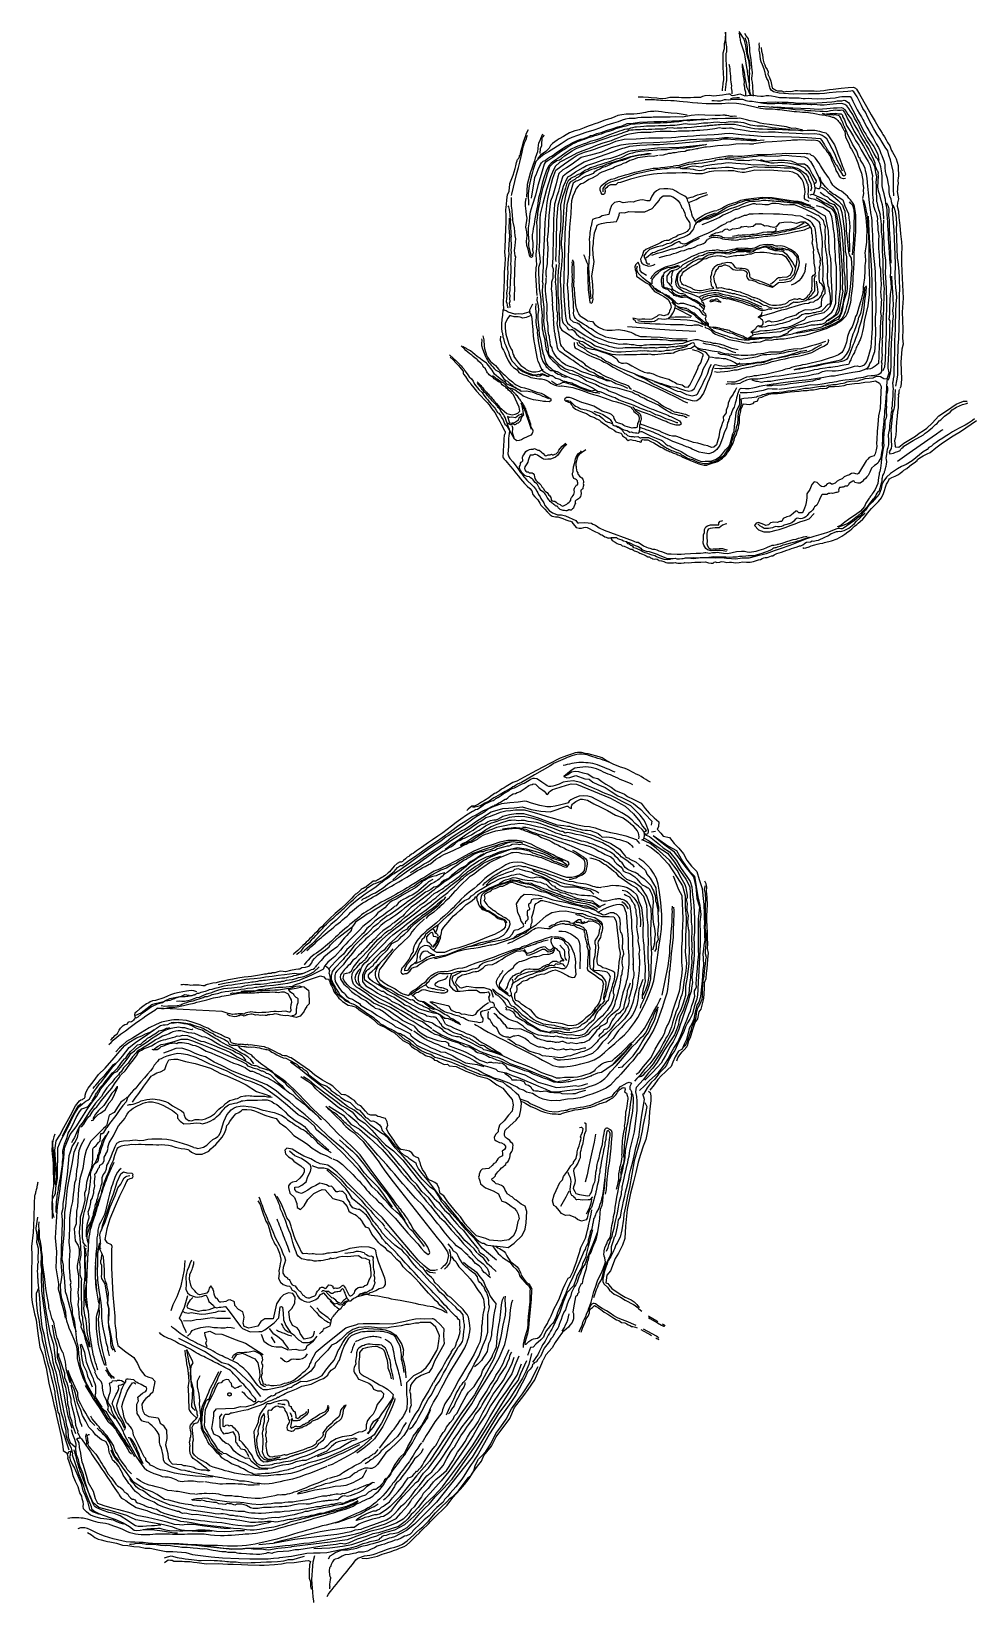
# Model space of a CAD drawing. Extents: x 73536 to 75854, y 478530 to 482386.
import ezdxf

# ---------------------------------------------------------------- set-up
doc = ezdxf.new("R2010")
doc.units = 0

msp = doc.modelspace()

# ---------------------------------------------------------------- linework, layer by layer
at = {"layer": 'TOPO_250913', "color": 30}
for p, q in [((75056.57, 480421.294, 1733.003), (75066.703, 480423.36, 1737.994)), ((75056.57, 480421.294, 1733.003), (75066.703, 480423.36, 1737.994)), ((75056.57, 480421.294, 1733.003), (75066.703, 480423.36, 1737.994)), ((75056.57, 480421.294, 1733.003), (75066.703, 480423.36, 1737.994)), ((75056.57, 480421.294, 1733.003), (75066.703, 480423.36, 1737.994)), ((75056.57, 480421.294, 1733.003), (75066.703, 480423.36, 1737.994)), ((75056.57, 480421.294, 1733.003), (75066.703, 480423.36, 1737.994)), ((75056.57, 480421.294, 1733.003), (75066.703, 480423.36, 1737.994)), ((74479.212, 480198.148, 1611.008), (74478.76, 480198.017, 1611.008)), ((74913.41, 479970.831, 1552.193), (74933.646, 479998.948, 1552.691)), ((73706.185, 479399.467, 1587.31), (73706.434, 479400.197, 1587.235)), ((73645.549, 479195.906, 1641.638), (73646.021, 479194.698, 1641.617)), ((73645.549, 479195.906, 1641.638), (73646.021, 479194.698, 1641.617)), ((74124.282, 479182.742, 1583.981), (74133.595, 479167.457, 1584.486))]:
    msp.add_line(p, q, dxfattribs=at)
for points in [[(75238.469, 482383.882, 1766.233), (75237.184, 482365.98, 1766.301), (75235.084, 482355.098, 1766.342), (75234.893, 482343.263, 1766.387), (75231.945, 482332.099, 1767.08), (75231.823, 482319.574, 1766.452), (75231.618, 482310.936, 1766.509), (75231.887, 482298.784, 1765.832), (75232.634, 482282.579, 1765.878), (75233.679, 482270.798, 1766.659), (75233.148, 482266.478, 1766.673), (75232.674, 482262.549, 1766.687), (75232.115, 482258.746, 1766.699), (75231.638, 482254.927, 1766.712), (75231.245, 482251.301, 1766.724), (75230.909, 482247.879, 1766.736), (75230.544, 482244.611, 1766.747), (75230.195, 482241.146, 1766.758), (75230.084, 482239.607, 1766.764)], [(75238.302, 482239.565, 1760.399), (75238.365, 482240.439, 1760.4), (75238.698, 482243.745, 1760.405), (75239.064, 482247.023, 1760.41), (75239.402, 482250.458, 1760.415), (75239.783, 482253.977, 1760.421), (75240.241, 482257.642, 1760.427), (75240.802, 482261.461, 1760.433), (75241.288, 482265.486, 1760.439), (75241.818, 482269.798, 1760.446), (75241.309, 482283.397, 1759.531), (75241.631, 482290.142, 1759.21), (75240.927, 482306.238, 1759.162), (75240.218, 482314.615, 1759.79), (75240.047, 482321.309, 1761.357), (75239.665, 482326.463, 1761.47), (75240.294, 482331.988, 1761.592), (75241.593, 482335.741, 1761.851), (75241.492, 482339.08, 1762.258), (75241.478, 482342.125, 1762.615), (75241.585, 482345.27, 1763.049), (75241.538, 482348.525, 1763.434), (75241.051, 482351.835, 1763.725), (75240.257, 482355.606, 1763.899), (75239.768, 482359.099, 1764.125), (75239.551, 482362.89, 1764.627), (75239.431, 482366.749, 1764.991), (75239.307, 482370.671, 1765.381), (75239.227, 482374.34, 1765.685), (75239.082, 482377.378, 1765.994), (75238.74, 482380.549, 1766.218), (75238.469, 482383.882, 1766.233)], [(75271.103, 482385.627, 1766.912), (75283.249, 482366.259, 1767.379), (75287.556, 482350.476, 1767.271), (75288.466, 482342.062, 1767.356), (75289.55, 482332.234, 1767.456), (75293.502, 482320.237, 1767.427), (75295.429, 482312.078, 1767.407), (75296.804, 482299.995, 1766.748), (75297.966, 482293.541, 1767.223)], [(75271.462, 482382.363, 1766.757), (75271.864, 482379.344, 1766.556), (75272.375, 482376.073, 1766.332), (75272.915, 482372.735, 1766.125), (75273.492, 482369.604, 1765.89), (75274.149, 482366.508, 1765.7), (75274.755, 482363.573, 1765.482), (75275.547, 482360.306, 1765.129), (75275.953, 482357.294, 1764.802), (75283.897, 482333.429, 1761.519), (75285.587, 482322.876, 1760.607), (75288.485, 482307.963, 1759.9), (75289.981, 482297.442, 1759.969), (75291.542, 482290.029, 1760.018), (75292.69, 482279.15, 1760.035), (75293.398, 482275.846, 1760.04), (75293.936, 482272.724, 1760.045), (75294.267, 482269.585, 1760.05), (75294.641, 482266.535, 1760.055), (75294.988, 482263.452, 1760.059), (75295.458, 482260.333, 1760.064), (75296.183, 482257.069, 1760.069), (75296.907, 482253.472, 1760.075), (75297.008, 482252.925, 1760.076)], [(75284.612, 482381.177, 1768.159), (75289.285, 482374.367, 1768.175), (75293.567, 482367.197, 1768.032), (75296.152, 482352.684, 1768.057), (75296.917, 482344.155, 1767.261), (75297.296, 482335.618, 1766.429), (75298.828, 482326.591, 1765.38), (75300.347, 482315.535, 1764.53), (75301.662, 482307.333, 1763.567), (75301.829, 482297.445, 1762.337), (75303.018, 482292.037, 1761.638), (75303.47, 482283.416, 1760.75), (75302.982, 482276.854, 1759.763), (75302.338, 482271.18, 1759.531), (75302.36, 482267.707, 1759.441), (75302.806, 482264.418, 1759.413), (75303.463, 482261.322, 1759.528), (75304.097, 482258.18, 1759.622), (75304.416, 482254.586, 1759.739), (75304.451, 482250.916, 1759.8), (75304.488, 482247.814, 1759.868), (75304.673, 482244.221, 1759.926), (75305.038, 482240.649, 1759.991), (75305.314, 482236.301, 1760.037), (75306.243, 482226.425, 1760.152)], [(75300.172, 482229.414, 1763.216), (75298.06, 482237.148, 1762.865), (75297.009, 482249.46, 1762.921), (75297.008, 482260.064, 1763.021), (75296.986, 482267.997, 1763.018), (75297.502, 482275.98, 1763.677), (75298.178, 482282.637, 1764.802), (75297.283, 482285.18, 1764.464), (75298.372, 482298.519, 1767.333), (75299.071, 482302.414, 1767.354), (75298.308, 482304.926, 1768.008), (75298.208, 482310.44, 1768.038), (75297.244, 482313.824, 1768.002), (75295.861, 482320.554, 1768.31), (75294.095, 482326.773, 1768.215), (75292.092, 482332.634, 1768.42), (75292.177, 482340.288, 1769.22), (75292.63, 482347.408, 1769.802), (75290.778, 482357.6, 1770.193), (75288.215, 482365.291, 1770.237), (75287.099, 482369.684, 1769.944)], [(75651.518, 481982.314, 1765.098), (75650.219, 481998.756, 1764.393), (75650.301, 482012.527, 1764.331), (75650.178, 482025.026, 1763.911), (75650.406, 482033.983, 1764.081), (75649.872, 482042.452, 1764.069), (75645.319, 482059.649, 1764.151), (75642.778, 482070.699, 1764.395), (75638.943, 482081.934, 1764.468), (75636.749, 482092.483, 1764.933), (75630.307, 482101.786, 1763.513), (75622.473, 482114.11, 1761.876), (75616.833, 482123.721, 1762.442), (75610.433, 482132.587, 1761.867), (75602.19, 482146.3, 1761.897), (75595.988, 482159.087, 1761.661), (75587.796, 482174.535, 1760.882), (75581.316, 482187.294, 1760.856), (75574.885, 482196.501, 1761.451), (75571.668, 482203.577, 1760.267), (75560.907, 482225.156, 1761.194), (75553.36, 482237.217, 1761.38), (75549.697, 482240.014, 1761.227), (75545.816, 482238.782, 1761.202), (75538.571, 482238, 1761.231), (75527.17, 482237.768, 1761.298), (75509.987, 482236.354, 1761.118), (75492.959, 482234.571, 1761.528), (75481.56, 482233.085, 1760.09), (75469.242, 482232.429, 1761.67), (75458.048, 482232.3, 1761.167), (75441.837, 482232.686, 1760.657), (75404.573, 482231.627, 1760.605), (75369.857, 482233.817, 1760.403), (75356.466, 482237.695, 1760.248), (75350.458, 482241.597, 1760.241), (75347.554, 482245.902, 1760.239), (75346.98, 482249.088, 1760.483), (75346.308, 482251.422, 1760.666), (75345.595, 482255.442, 1760.973), (75344.397, 482259.764, 1761.31), (75342.774, 482264.838, 1761.712), (75339.793, 482270.048, 1762.163), (75338.231, 482274.097, 1762.49), (75336.262, 482279.625, 1762.932), (75335.977, 482284.766, 1763.319), (75332.829, 482293.151, 1764.46), (75328.776, 482303.379, 1765.959), (75325.826, 482310.655, 1766.689), (75324.355, 482316.754, 1767.384), (75323.683, 482325.644, 1768.469), (75322.836, 482332.953, 1769.502), (75321.303, 482339.765, 1770.291), (75321.625, 482348.354, 1768.339), (75321.01, 482354.05, 1768.792), (75321.458, 482357.824, 1768.852)], [(75325.737, 482345.894, 1772.554), (75327.006, 482337.535, 1772.562), (75328.826, 482329.131, 1772.384), (75330.102, 482319.597, 1771.833), (75330.59, 482314.817, 1770.927), (75332.634, 482308.246, 1771.567), (75334.841, 482303.95, 1771.753), (75336.845, 482297.969, 1771.799), (75340.97, 482292.37, 1771.448), (75343.165, 482286.68, 1772.567), (75342.474, 482280.823, 1771.858), (75346.244, 482272.277, 1771.768), (75349.243, 482263.232, 1771.552), (75351.513, 482255.393, 1772.019), (75352.263, 482251.58, 1771.648), (75353.017, 482246.893, 1771.654), (75356.23, 482244.561, 1772.764), (75359.73, 482242.948, 1773.333), (75361.759, 482241.816, 1773.165), (75365.885, 482239.656, 1772.896), (75376.108, 482239.914, 1770.022), (75381.992, 482237.756, 1769.686), (75389.099, 482239.412, 1770.592), (75397.409, 482238.32, 1770.637), (75402.299, 482239.363, 1771.079), (75408.835, 482241.052, 1771.173), (75415.314, 482240.845, 1770.813), (75422.447, 482239.605, 1771.408), (75430.238, 482240.206, 1771.599), (75435.295, 482240.159, 1771.532), (75440.041, 482240.028, 1772.236), (75444.901, 482239.981, 1772.392), (75449.82, 482239.467, 1772.405), (75455.731, 482239.775, 1772.226), (75461.885, 482238.916, 1772.629), (75470.17, 482239.771, 1772.611), (75479.23, 482240.616, 1773.05), (75483.803, 482241.116, 1772.991), (75493.241, 482243.003, 1773.808), (75502.4, 482244.274, 1774.119), (75522.23, 482246.115, 1775.38), (75538.96, 482247.739, 1775.671), (75552.126, 482248.807, 1775.589), (75557.572, 482246.287, 1776.328), (75559.664, 482243.666, 1775.524), (75567.143, 482231.587, 1776.953), (75584.179, 482201.529, 1777.697), (75595.779, 482181.222, 1778.494), (75605.679, 482164.52, 1777.881), (75614.916, 482147.573, 1778.048), (75618.124, 482142.599, 1777.953), (75622.356, 482136, 1776.232), (75624.538, 482132.651, 1777.122), (75628.219, 482126.721, 1777.519), (75632.312, 482119.687, 1778.144), (75635.864, 482112.761, 1777.323), (75641.338, 482104.604, 1777.119), (75643.589, 482097.682, 1777.601), (75645.496, 482093.238, 1777.872), (75647.63, 482089.058, 1778.118), (75654.512, 482078.14, 1773.537), (75656.686, 482073.232, 1773.508), (75658.975, 482064.758, 1774.137), (75661.835, 482056.638, 1775.715), (75661.874, 482045.811, 1775.262), (75662.883, 482037.109, 1775.468), (75662.364, 482030.816, 1775.333), (75661.419, 482026.734, 1775.693), (75660.865, 482019.555, 1775.742), (75661.486, 482012.185, 1776.181), (75660.444, 482004.693, 1775.631), (75659.864, 481996.618, 1775.314), (75659.743, 481993.056, 1775.55)], [(75246.726, 482305.356, 1759.129), (75248.068, 482299.655, 1758.652), (75248.77, 482292.763, 1757.908), (75249.377, 482287.306, 1757.176), (75249.812, 482283.859, 1756.712), (75250.935, 482273.832, 1755.366), (75250.931, 482267.302, 1754.589), (75251.665, 482261.101, 1753.902), (75252.828, 482252.481, 1753.076), (75252.661, 482247.125, 1752.584), (75253.665, 482238.923, 1752.325), (75253.748, 482232.297, 1752.117)], [(75278.874, 482306.067, 1759.545), (75279.077, 482303.562, 1759.308), (75279.333, 482297.638, 1758.823), (75279.942, 482294.09, 1758.606), (75280.622, 482281.455, 1755.896), (75281.855, 482274.736, 1755.093), (75282.987, 482268.333, 1754.32), (75283.915, 482261.423, 1753.652), (75283.743, 482255.127, 1753.117), (75285.128, 482249.599, 1753.063), (75285.298, 482244.68, 1752.812), (75287.562, 482237.473, 1751.619), (75287.505, 482228.27, 1751.838)], [(75279.317, 482306.163, 1759.766), (75279.652, 482304.645, 1759.673), (75280.36, 482302.361, 1759.69), (75281.027, 482298.364, 1759.709), (75281.595, 482294.984, 1759.695), (75282.364, 482292.388, 1759.726), (75283.481, 482288.227, 1760.004), (75283.774, 482286.132, 1759.838), (75284.605, 482278.594, 1760.65), (75286.016, 482271.666, 1760.63), (75288.326, 482260.247, 1760.596), (75290.251, 482249.983, 1760.561), (75294.724, 482239.471, 1760.653), (75297.681, 482230.597, 1761.185)], [(75023.908, 482225.448, 1758.1), (75028.904, 482224.767, 1758.142), (75036.658, 482225.244, 1758.39), (75049.863, 482224.414, 1758.927), (75056.495, 482223.844, 1758.775), (75069.933, 482222.952, 1759.077), (75078.69, 482221.43, 1760.21), (75091.776, 482222.036, 1760.062), (75101.579, 482224.604, 1759.597), (75111.378, 482224.094, 1759.693), (75118.643, 482224.089, 1760.409), (75123.745, 482224.664, 1760.634), (75130.419, 482223.598, 1760.231), (75134.321, 482223.444, 1759.357), (75137.488, 482223.632, 1759.504), (75140.079, 482223.154, 1759.617), (75148.755, 482223.376, 1760.029), (75152.656, 482223.774, 1760.278), (75160.514, 482223.994, 1761.203), (75171.654, 482224.347, 1761.024), (75177.92, 482224.161, 1761.156), (75182.762, 482226.92, 1761.397), (75188.77, 482227.996, 1761.61), (75199.343, 482228.949, 1760.932), (75209.372, 482227.276, 1760.498), (75231.031, 482229.809, 1759.657), (75240.107, 482231.784, 1759.881), (75245.905, 482232.407, 1759.508), (75249.36, 482232.735, 1756.802), (75252.016, 482229.407, 1752.678), (75256.755, 482228.487, 1751.501), (75267.654, 482230.605, 1752.279), (75273.457, 482232.239, 1752.494), (75277.275, 482231.073, 1751.658), (75286.12, 482227.951, 1753.022), (75300.268, 482228.837, 1761.037), (75307.51, 482228.909, 1761.183), (75315.965, 482227.25, 1760.571), (75325.276, 482226.526, 1760.958), (75331.074, 482227.148, 1761.471), (75337.746, 482228.468, 1761.415), (75344.28, 482228.11, 1760.95), (75350.991, 482227.848, 1760.921), (75360.251, 482226.087, 1760.144), (75370.565, 482223.196, 1759.89), (75380.227, 482223.261, 1760.263), (75387.782, 482223.492, 1760.502), (75394.408, 482222.885, 1760.533), (75403.008, 482223.057, 1760.797), (75411.738, 482222.873, 1761.035), (75418.687, 482222.412, 1760.511), (75428.461, 482221.195, 1760.312), (75434.123, 482220.778, 1760.311), (75441.169, 482221.702, 1760.41), (75450.045, 482221.122, 1760.176), (75464.606, 482220.443, 1760.02), (75473.303, 482221.377, 1760.176), (75478.376, 482220.529, 1760.231), (75485.895, 482220.931, 1760.201), (75495.421, 482221.55, 1760.408), (75507.039, 482222.843, 1760.557), (75517.554, 482224.978, 1760.366), (75523.281, 482225.794, 1761.006), (75532.011, 482225.611, 1760.998), (75539.38, 482226.057, 1761.075), (75543.85, 482226.192, 1761.143), (75547.338, 482221.823, 1761.42), (75550.927, 482214.101, 1761.324), (75561.391, 482193.465, 1760.679), (75567.025, 482183.289, 1761.011), (75571.529, 482175.667, 1761.382), (75574.764, 482169.749, 1761.064), (75577.241, 482165.009, 1761.082), (75580.804, 482157.655, 1761.064), (75585.049, 482150.927, 1761.451), (75590.021, 482142.516, 1761.597), (75594.529, 482133.317, 1761.449), (75597.617, 482129.326, 1761.131), (75600.811, 482124.145, 1761.384), (75608.073, 482109.966, 1758.723), (75613.287, 482101.082, 1760.458), (75616.698, 482093.434, 1761.389), (75619.11, 482086.399, 1761.386), (75622.074, 482080.793, 1761.784), (75627.582, 482065.988, 1762.764), (75629.149, 482058.659, 1762.644), (75629.307, 482051.532, 1763.119), (75629.937, 482042.037, 1763.181), (75631.242, 482035.2, 1762.811), (75635.194, 482025.664, 1762.995), (75636.279, 482015.019, 1763.143), (75638.766, 482003.457, 1763.487), (75638.95, 481990.361, 1764.089)], [(75144.244, 482180.339, 1748.656), (75119.473, 482183.821, 1751.221), (75105.187, 482185.071, 1752.553), (75097.461, 482185.765, 1753.084), (75090.21, 482186.826, 1753.716), (75081.749, 482188.458, 1754.886), (75073.833, 482189.296, 1755.776), (75067.663, 482189.578, 1756.603), (75062.564, 482189.488, 1756.605), (75054.336, 482188.95, 1757.703), (75048.076, 482188.055, 1757.926), (75042.314, 482187.068, 1758.084), (75028.344, 482183.844, 1758.744), (75022.131, 482183.303, 1758.68), (75013.317, 482182.582, 1758.359), (75001.935, 482182.64, 1757.742), (74994.434, 482182.294, 1757.876), (74984.202, 482181.29, 1757.823), (74974.109, 482179.505, 1757.274), (74967.288, 482175.963, 1756.937), (74957.58, 482171.959, 1755.944), (74950.519, 482170.104, 1755.766), (74942.716, 482167.543, 1755.306), (74935.764, 482165.218, 1754.761), (74925.76, 482161.473, 1754.504), (74918.063, 482158.804, 1753.613), (74908.999, 482155.368, 1753.331), (74901.647, 482152.856, 1753.535), (74891.648, 482149.371, 1753.359), (74879.575, 482144.448, 1753.437), (74873.275, 482142.907, 1752.918), (74868.554, 482141.807, 1752.525), (74862.655, 482139.609, 1752.074), (74855.879, 482136.552, 1751.542), (74847.826, 482131.917, 1752.239), (74841.458, 482127.907, 1751.849), (74830.745, 482121.805, 1751.773), (74825.727, 482118.434, 1750.588), (74814.468, 482110.53, 1750.745), (74809.654, 482105.307, 1750.744), (74806.242, 482098.806, 1747.047), (74797.494, 482091.247, 1746.923), (74784.771, 482082.376, 1745.852), (74777.75, 482073.247, 1743.685)], [(75041.255, 482218.765, 1756.407), (75047.433, 482218.66, 1756.197), (75053.046, 482218.656, 1755.903), (75057.727, 482218.822, 1755.639), (75064.107, 482218.303, 1754.852), (75069.463, 482218.021, 1754.492), (75074.226, 482217.354, 1754.054), (75079.96, 482217.016, 1753.489), (75084.828, 482216.947, 1752.971), (75090.406, 482216.509, 1752.256), (75095.146, 482216.642, 1751.8), (75103.979, 482216.067, 1750.887), (75112.108, 482216.055, 1749.896), (75118.732, 482215.184, 1749.22), (75125.307, 482214.114, 1748.593), (75134.653, 482213.306, 1747.383), (75145.492, 482213.038, 1746.41), (75157.225, 482211.571, 1745.314), (75169.959, 482210.018, 1744.291)], [(75170.933, 482210.448, 1743.878), (75190.733, 482209.094, 1741.884), (75211.077, 482208.516, 1740.176), (75229.77, 482209.169, 1738.383), (75246.658, 482210.542, 1736.824), (75265.411, 482209.544, 1735.067), (75281.458, 482207.339, 1733.973), (75295.911, 482204.003, 1732.727), (75307.127, 482201.449, 1731.677), (75317.059, 482198.866, 1731.053), (75324.159, 482197.245, 1730.461)], [(75635.603, 481927.762, 1744.814), (75634.683, 481935.237, 1745.083), (75635.008, 481946.949, 1744.522), (75634.188, 481954.336, 1745.308), (75631.823, 481963.751, 1745.363), (75630.539, 481972.88, 1746.128), (75629.404, 481979.296, 1746.229), (75627.363, 481987.426, 1747.053), (75623.953, 481998.68, 1746.746), (75622.384, 482006.729, 1746.159), (75622.474, 482014.085, 1744.768), (75622.188, 482021.121, 1744.16), (75622.235, 482031.166, 1743.814), (75621.018, 482043.873, 1743.706), (75619.468, 482053.371, 1743.328), (75616.99, 482061.483, 1743.353), (75613.53, 482068.039, 1743.53), (75611.328, 482073.35, 1743.27), (75608.542, 482075.591, 1742.405), (75603.292, 482084.904, 1742.394), (75596.472, 482097.56, 1743.209), (75592.874, 482104.065, 1742.248), (75590.263, 482109.554, 1742.939), (75583.144, 482119.888, 1742.848), (75576.201, 482132.669, 1744.112), (75570.401, 482143.309, 1744.031), (75566.87, 482150.526, 1744.319), (75561.311, 482162.205, 1744.511), (75554.851, 482172.616, 1744.138), (75550.304, 482181.493, 1743.523), (75545.054, 482190.11, 1744.065), (75540.943, 482196.133, 1744.634), (75536.119, 482203.116, 1744.944), (75531.295, 482206.453, 1744.812), (75523.408, 482209.01, 1744.623), (75510.621, 482207.935, 1745.711), (75494.626, 482206.365, 1745.996), (75480.418, 482204.637, 1746.223), (75470.883, 482204.316, 1746.465), (75463.253, 482205.643, 1746.252), (75456.515, 482206.558, 1746.683), (75450.157, 482205.41, 1746.384), (75447.608, 482205.17, 1746.522), (75438.634, 482206.018, 1746.525), (75429.167, 482206.767, 1746.553), (75422.534, 482206.625, 1746.384), (75417.462, 482206.696, 1746.361), (75412.897, 482206.359, 1746.44), (75409.545, 482206.258, 1746.208), (75403.78, 482206.401, 1746.375), (75399.593, 482207.374, 1746.217), (75394.983, 482206.937, 1746.69), (75388.559, 482207.768, 1746.9), (75383.775, 482207.717, 1747.044), (75377.28, 482207.968, 1747.27), (75369.139, 482208.745, 1746.97), (75365.137, 482208.538, 1746.71), (75359.357, 482207.748, 1747.045), (75354.1, 482207.687, 1747.044), (75348.744, 482207.577, 1747.39), (75343.831, 482208.113, 1747.378), (75339.383, 482208.327, 1747.622), (75335.361, 482208.566, 1747.573), (75331.333, 482208.771, 1747.337), (75326.414, 482209.665, 1747.678), (75322.478, 482210.38, 1747.859), (75317.492, 482210.905, 1747.71), (75312.61, 482212.008, 1747.27), (75303.717, 482213.411, 1746.983), (75297.182, 482213.501, 1747.071), (75292.46, 482214.533, 1748.39), (75289.418, 482215.368, 1749.422), (75287.374, 482216.358, 1750.214), (75280.515, 482218.903, 1749.235), (75276.234, 482218.776, 1747.931), (75268.005, 482218.235, 1746.131), (75258.328, 482218.545, 1745.799), (75251.727, 482218.142, 1746.25), (75245.465, 482217.245, 1745.417), (75239.909, 482217.817, 1745.929), (75235.126, 482218.107, 1746.702), (75230.976, 482215.811, 1745.787), (75225.699, 482214.736, 1745.601), (75218.517, 482214.361, 1745.669), (75210.6, 482215.076, 1745.895), (75204.766, 482215.489, 1746.205)], [(75250.282, 482220.464, 1745.826), (75257.164, 482222.555, 1746.282), (75266.377, 482223.522, 1746.899), (75272.906, 482223.767, 1747.198)], [(75318.595, 482202.622, 1732.169), (75333.982, 482201.261, 1732.305), (75345.609, 482200.627, 1732.222), (75355.154, 482199.475, 1732.564), (75363.969, 482198.57, 1732.128), (75376.908, 482197.672, 1731.825), (75392.477, 482196.791, 1731.335), (75408.998, 482194.39, 1731.714), (75431.399, 482192.824, 1731.939), (75438.154, 482191.915, 1731.711), (75447.338, 482191.521, 1731.675), (75457.884, 482190.498, 1731.725), (75469.756, 482189.961, 1731.786), (75478.033, 482189.988, 1731.376), (75485.951, 482189.473, 1731.786), (75495.716, 482191.501, 1731.689), (75502.577, 482192.624, 1731.459), (75509.039, 482192.845, 1731.534), (75512.744, 482192.021, 1731.789), (75517.236, 482192.554, 1731.855), (75520.665, 482192.613, 1731.655), (75524.027, 482192.943, 1731.252), (75526.601, 482192.088, 1731.265), (75528.145, 482189.935, 1731.728), (75530.481, 482186.65, 1731.853), (75533.793, 482180.71, 1731.706), (75537.28, 482171.327, 1731.656), (75544.659, 482159.037, 1732.225), (75554.267, 482140.437, 1731.415), (75576.933, 482104.25, 1730.874), (75584.136, 482091.128, 1730.395), (75588.499, 482082.624, 1729.869), (75592.691, 482075.713, 1730.758), (75597.025, 482067.855, 1730.955), (75601.001, 482059.598, 1731.03), (75603.474, 482054.086, 1731.11), (75604.821, 482049.566, 1731.006), (75606.12, 482039.85, 1731.691), (75608.603, 482028.903, 1730.746), (75607.396, 482014.929, 1731.588), (75607.657, 482007.655, 1731.53), (75608.053, 481997.621, 1731.401), (75607.963, 481988.985, 1731.563), (75608.8, 481979.93, 1730.931), (75608.434, 481972.095, 1731.383), (75608.921, 481968.602, 1731.342), (75610.157, 481964.88, 1731.195), (75611.263, 481958.574, 1731.081), (75612.499, 481952.854, 1731.155), (75613.636, 481948.876, 1731.358), (75615.074, 481944.181, 1731.467), (75616.699, 481939.214, 1731.554), (75618.051, 481935.622, 1731.678)], [(75323.641, 482211.185, 1747.934), (75339.541, 482211.877, 1747.949), (75360.491, 482212.625, 1747.819), (75377.083, 482212.265, 1747.703), (75391.885, 482212.006, 1747.435), (75405.288, 482211.284, 1747.499), (75414.872, 482209.865, 1747.374), (75429.466, 482210.265, 1747.161), (75446.267, 482209.247, 1747.209), (75462.668, 482210.019, 1747.243), (75475.378, 482211.602, 1746.932), (75486.763, 482212.393, 1746.582), (75499.378, 482212.615, 1746.425), (75505.517, 482213.63, 1746.334), (75511.944, 482215.614, 1746.333), (75520.408, 482215.332, 1746.322), (75523.966, 482215.7, 1746.157), (75529.078, 482216.946, 1745.945), (75532.695, 482215.757, 1745.796), (75535.652, 482213.818, 1745.398), (75539.766, 482211.029, 1745.566), (75541.899, 482208.913, 1745.509), (75544.547, 482202.729, 1745.354), (75550.892, 482192.63, 1744.683), (75557.304, 482180.297, 1744.219), (75562.322, 482169.71, 1744.477), (75568.074, 482160.2, 1744.677), (75577.697, 482140.296, 1743.968), (75582.219, 482133.751, 1743.95), (75586.962, 482125.363, 1743.927), (75591.422, 482118.013, 1743.907), (75602.32, 482102.93, 1743.864), (75612.051, 482084.233, 1743.759), (75614.194, 482069.272, 1744.703)], [(75324.81, 482197.174, 1730.444), (75331.153, 482196.584, 1730.116), (75336.784, 482195.904, 1729.675), (75341.705, 482195.684, 1729.287), (75347.4, 482195.794, 1728.895), (75353.565, 482195.421, 1728.266), (75359.947, 482194.749, 1727.833), (75366.304, 482194.263, 1727.13), (75371.833, 482193.792, 1726.619), (75377.305, 482193.281, 1726.063), (75382.225, 482192.387, 1725.589), (75388.522, 482191.989, 1725.191), (75395.717, 482190.952, 1724.747), (75401.291, 482190.241, 1724.255), (75407.149, 482189.156, 1723.561), (75412.793, 482188.763, 1723.11), (75420.859, 482188.178, 1722.535), (75427.177, 482187.799, 1721.993), (75435.704, 482187.197, 1721.169), (75442.151, 482186.581, 1720.616), (75447.198, 482185.664, 1719.876), (75453.71, 482184.795, 1719.239), (75461.409, 482183.593, 1718.317), (75468.716, 482181.753, 1717.256), (75474.62, 482180.681, 1716.741), (75479.532, 482180.75, 1716.085), (75484.969, 482179.615, 1715.519), (75490.44, 482178.736, 1715.001), (75495.718, 482176.844, 1714.415), (75499.935, 482175.443, 1714.013), (75502.414, 482174.847, 1713.837), (75504.893, 482174.251, 1713.757), (75507.244, 482172.974, 1713.645), (75509.463, 482171.033, 1713.505), (75511.068, 482169.74, 1713.285), (75512.22, 482168.656, 1713.085), (75513.701, 482167.096, 1712.781), (75515.113, 482164.877, 1712.53), (75517.556, 482162.33, 1712.413), (75519.201, 482160.001, 1712.156), (75520.533, 482158.527, 1712.06), (75522.097, 482156.116, 1711.745), (75523.406, 482153.18, 1711.402), (75524.893, 482150.666, 1711.226), (75525.816, 482148.039, 1711.013), (75527.565, 482145.291, 1710.761), (75528.95, 482143.282, 1710.556), (75530.488, 482141.469, 1710.413), (75531.009, 482139.024, 1710.126), (75531.81, 482135.257, 1708.682), (75531.736, 482131.879, 1708.434), (75532.885, 482125.943, 1708.528), (75537.082, 482118.598, 1707.944), (75541.629, 482108.106, 1707.148), (75544.426, 482101.111, 1706.623), (75547.398, 482096.873, 1705.419), (75551.683, 482089.411, 1704.634), (75556.502, 482079.127, 1703.921), (75559.257, 482071.609, 1703.308), (75562.747, 482063.115, 1702.781), (75566.834, 482049.885, 1702.125), (75571.512, 482037.731, 1702.016), (75573.491, 482028.917, 1701.737), (75574.958, 482020.99, 1701.563), (75575.125, 482010.551, 1701.192), (75576.592, 482002.624, 1701.013), (75576.201, 481994.862, 1701.755), (75576.431, 481987.576, 1701.262), (75574.625, 481975.771, 1700.568)], [(75351.56, 482201.069, 1732.779), (75359.835, 482200.064, 1732.76), (75366.412, 482200.219, 1732.843), (75375.27, 482200.083, 1732.528), (75383.67, 482199.186, 1732.27), (75393.541, 482198.533, 1732.28), (75403.729, 482198.481, 1732.117), (75423.519, 482197.346, 1732.168), (75446.296, 482196.411, 1731.982), (75465.461, 482194.963, 1732.269), (75486.561, 482196.509, 1731.883), (75502.836, 482198.343, 1731.968), (75511.845, 482198.426, 1732.049), (75522.033, 482198.824, 1731.977), (75527.02, 482197.104, 1732.139), (75529.889, 482193.965, 1732.01), (75534.196, 482188.767, 1732.21), (75538.229, 482181.962, 1732.097), (75547.657, 482169.982, 1731.96), (75554.085, 482156.443, 1731.72), (75559.686, 482147.282, 1731.725), (75564.566, 482139.471, 1731.647), (75568.296, 482131.133, 1731.662), (75574.899, 482119.427, 1729.837), (75580.612, 482110.326, 1729.859), (75583.737, 482105.362, 1729.871), (75589.653, 482095.03, 1729.895), (75594.757, 482085.254, 1731.405), (75601.713, 482071.498, 1731.84), (75604.687, 482063.312, 1731.818), (75604.593, 482059.605, 1731.707), (75604.988, 482057.161, 1731.699), (75605.743, 482054.725, 1731.849), (75607.153, 482052.092, 1731.578), (75607.906, 482048.971, 1731.325), (75609.573, 482045.483, 1730.411), (75610.898, 482043.739, 1730.378), (75612.065, 482041.433, 1730.328), (75612.634, 482038.838, 1730.292), (75612.561, 482037.06, 1730.193), (75612.275, 482035.344, 1730.214), (75612.521, 482031.44, 1730.454), (75610.942, 482003.508, 1731.394), (75611.832, 481999.544, 1731.32), (75612.471, 481994.673, 1731.574), (75615.686, 481985.817, 1731.103), (75617.991, 481977.229, 1731.419), (75622.886, 481960.676, 1731.636), (75625.038, 481941.415, 1732.438), (75625.611, 481925.783, 1732.663)], [(75396.009, 482145.154, 1717.92), (75377.674, 482146.964, 1717.621), (75353.144, 482148.87, 1717.296), (75330.824, 482152.886, 1717.635), (75315.829, 482153.268, 1717.905), (75299.971, 482155.477, 1717.739), (75283.564, 482160.954, 1717.768), (75268.446, 482162.794, 1717.896), (75259.023, 482163.334, 1717.532), (75249.944, 482163.543, 1717.31), (75239.947, 482161.779, 1717.158), (75229.194, 482161.212, 1716.844), (75219.354, 482162.999, 1717.151), (75208.979, 482161.833, 1717.162), (75195.474, 482160.219, 1716.629), (75184.293, 482160.217, 1716.849), (75167.155, 482158.246, 1716.121), (75151.294, 482157.59, 1715.447), (75139.285, 482158.619, 1715.411), (75125.709, 482156.623, 1715.488), (75113.901, 482155.041, 1715.19), (75102.036, 482154.987, 1715.225), (75092.195, 482154.091, 1715.589), (75082.907, 482153.842, 1715.378), (75074.37, 482153.748, 1715.605), (75065.157, 482153.388, 1715.389), (75051.754, 482153.543, 1716.109), (75044.765, 482153.026, 1716.318), (75037.736, 482151.997, 1716.199), (75029.8, 482151.465, 1716.324), (75019.967, 482150.795, 1716.113), (75015.846, 482150.488, 1716.315), (75010.291, 482149.397, 1716.518), (75005.269, 482148.213, 1716.774), (75000.761, 482145.771, 1716.418), (74996.037, 482145.962, 1716.451), (74990.514, 482145.316, 1716.523), (74984.439, 482142.636, 1716.191), (74978.491, 482140.667, 1716.552), (74969.273, 482137.259, 1716.829), (74960.833, 482134.342, 1716.787), (74947.756, 482129.158, 1717.393), (74931.619, 482123.216, 1717.917), (74919.643, 482118.83, 1717.668), (74906.813, 482115.342, 1717.305), (74897.568, 482111.657, 1716.502), (74889.414, 482109.072, 1716.609), (74881.072, 482106.094, 1716.886), (74876.622, 482103.942, 1715.875), (74870.722, 482101.285, 1715.734), (74860.309, 482096.449, 1715.921), (74848.007, 482088.132, 1716.398), (74835.218, 482079.274, 1716.258), (74827.081, 482073.637, 1716.402), (74814.791, 482065.644, 1716.43), (74810.805, 482062.363, 1716.062), (74804.158, 482054.832, 1715.657), (74798.877, 482042.574, 1715.514), (74793.014, 482025.954, 1715.143), (74788.545, 482012.537, 1715.678), (74785.224, 481997.895, 1715.545), (74783.096, 481988.118, 1715.506), (74779.812, 481976.267, 1715.168), (74777.686, 481957.593, 1715.48), (74775.769, 481950.263, 1714.985), (74773.001, 481938.117, 1715.44), (74770.486, 481925.654, 1715.462), (74769.187, 481912.777, 1715.657), (74766.832, 481901.632, 1715.514), (74765.913, 481894.002, 1715.232), (74764.057, 481887.087, 1715.394), (74764.328, 481877.058, 1714.889), (74765.988, 481867.886, 1715.067), (74766.065, 481858.63, 1715.041), (74765.339, 481849.992, 1715.281), (74766.377, 481841.973, 1715.545), (74765.471, 481837.59, 1715.815), (74765.395, 481833.511, 1715.904), (74762.477, 481830.547, 1716.023), (74759.405, 481832.274, 1716.839), (74757.643, 481836.971, 1716.898), (74754.421, 481851.536, 1718.299), (74751.084, 481860.629, 1718.966), (74750.544, 481870.91, 1720.034), (74751.838, 481883.916, 1721.644), (74750.997, 481894.046, 1723.716), (74749.026, 481905.357, 1724.344), (74751.679, 481927.492, 1727.442), (74750.162, 481935.567, 1727.855), (74749.305, 481944.469, 1728.809), (74748.663, 481951.146, 1729.622), (74747.819, 481957.698, 1730.269), (74748.263, 481966.235, 1731.23), (74749.379, 481976.374, 1732.356)], [(75427.549, 482143.779, 1720.323), (75421.674, 482144.872, 1721.214), (75414.863, 482146.503, 1721.791), (75409.054, 482147.874, 1722.865), (75400.676, 482147.467, 1725.323), (75387.96, 482151.615, 1724.959), (75370.16, 482153.925, 1726.462), (75346.049, 482157.01, 1728.534), (75332.414, 482158.749, 1729.417), (75323.559, 482160.358, 1729.886), (75315.867, 482162.772, 1730.693), (75309.572, 482164.41, 1731.174), (75298.735, 482166.395, 1731.823), (75289.991, 482169.085, 1731.555), (75280.372, 482171.249, 1730.95), (75273.203, 482172.485, 1730.798), (75268.165, 482172.018, 1730.206), (75254.58, 482171.772, 1729.727), (75238.228, 482171.785, 1729.666), (75218.67, 482171.459, 1730.249), (75206.049, 482171.053, 1730.006), (75195.376, 482169.382, 1729.391), (75184.991, 482168.911, 1729.049), (75167.169, 482167.594, 1729.121), (75158.947, 482166.866, 1728.739), (75151.209, 482166.049, 1728.479), (75144.835, 482165.888, 1728.575), (75136.683, 482166.705, 1728.412), (75129.009, 482164.497, 1728.695), (75125.63, 482164.256, 1728.962), (75123.236, 482164.032, 1729.152), (75120.907, 482163.673, 1729.146), (75105.481, 482162.476, 1729.119), (75094.997, 482161.247, 1729.153), (75085.189, 482161.402, 1729.325), (75078.575, 482160.117, 1728.938), (75072.188, 482160.261, 1729.087), (75064.044, 482160.863, 1729.098), (75052.294, 482159.808, 1729.301), (75041.297, 482160.145, 1729.227), (75028.861, 482159.154, 1729.197), (75016.704, 482158.139, 1729.655), (75008.006, 482157.686, 1729.561), (75000.629, 482155.738, 1729.127), (74993.95, 482153.092, 1729.208), (74985.557, 482151.597, 1728.759), (74977.62, 482148.812, 1729.055), (74969.04, 482146.345, 1728.966), (74961.986, 482143.372, 1729.021), (74952.019, 482140.409, 1729.219), (74942.26, 482137.497, 1729.717), (74933.293, 482133.647, 1730.109), (74926.083, 482131.907, 1730.348), (74920.942, 482130.636, 1730.465), (74917.06, 482129.526, 1730.63), (74912.855, 482127.847, 1730.607), (74908.468, 482126.291, 1730.306), (74902.002, 482124.162, 1730.306), (74896.291, 482122.168, 1730.139), (74891.602, 482120.034, 1729.814), (74886.087, 482118.742, 1730.12), (74879.74, 482116.343, 1729.844), (74874.634, 482114.333, 1730.025), (74870.722, 482112.484, 1729.986), (74864.104, 482109.62, 1729.474), (74858.292, 482105.593, 1729.419), (74852.657, 482102.55, 1728.936), (74845.682, 482097.719, 1729.216), (74836.259, 482091.707, 1729.595), (74824.756, 482083.224, 1729.131), (74814.598, 482076.568, 1729.33), (74802.667, 482067.924, 1729.403), (74796.432, 482064.392, 1729.145), (74793.987, 482059.938, 1729.075), (74788.429, 482042.687, 1729.657), (74778.365, 482007.802, 1729.594), (74772.632, 481983.578, 1729.804), (74764.357, 481958.18, 1728.423), (74759.288, 481942.487, 1728.425), (74758.607, 481937.99, 1728.252), (74757.766, 481930.439, 1727.401), (74756.8, 481918.353, 1726.307), (74754.75, 481904.021, 1725.397), (74754.501, 481889.051, 1724.082), (74755.138, 481878.674, 1723.092), (74755.918, 481871.142, 1722.124), (74755.586, 481866.969, 1721.701), (74755.621, 481859.56, 1721.134), (74756.674, 481852.605, 1719.857), (74758.951, 481845.793, 1719.939), (74762.145, 481834.638, 1716.679)], [(75237.753, 482179.905, 1736.815), (75231.559, 482179.926, 1738.146), (75225.442, 482179.301, 1738.838), (75213.439, 482179.566, 1739.555), (75187.918, 482180.454, 1741.836), (75171.231, 482181.055, 1744.05), (75154.605, 482179.083, 1745.184), (75132.789, 482175.245, 1746.098), (75116.782, 482175.771, 1746.168), (75102.452, 482175.348, 1745.561), (75089.488, 482175.437, 1745.598), (75081.086, 482175.148, 1745.413), (75075.177, 482174.986, 1745.14), (75066.059, 482175.147, 1745.901), (75060.929, 482174.885, 1746.159), (75056.82, 482174.64, 1746.401), (75052.677, 482174.639, 1745.818), (75048.341, 482174.35, 1745.785), (75043.894, 482174.201, 1745.578), (75037.42, 482174.15, 1746.303), (75031.439, 482174.797, 1746.107), (75023.799, 482173.44, 1745.212), (75016.729, 482172.144, 1745.245), (75009.577, 482171.94, 1744.524), (75002.394, 482171.562, 1744.794), (74993.012, 482170.269, 1745.238), (74985.236, 482167.737, 1744.459), (74975.54, 482163.601, 1744.7), (74963.749, 482160.233, 1744.048), (74947.636, 482155.454, 1743.958), (74939.502, 482152.295, 1743.828), (74929.679, 482148.235, 1743.767), (74915.887, 482142.924, 1743.483), (74895.584, 482137.462, 1743.24), (74875.417, 482129.944, 1743.141), (74861.67, 482125.397, 1742.679), (74852.67, 482120.86, 1742.195), (74835.665, 482109.72, 1743.32), (74817.784, 482097.944, 1743.164), (74804.364, 482090.269, 1743.494), (74793.274, 482083.536, 1742.901), (74784.591, 482077.138, 1742.533), (74779.024, 482071.823, 1742.285), (74773.084, 482066.606, 1741.569), (74770.468, 482058.752, 1740.516), (74766.417, 482046.706, 1739.49), (74763.937, 482036.855, 1738.721), (74760.239, 482021.844, 1737.945), (74756.534, 482006.856, 1736.841), (74754.746, 481988.242, 1735.734), (74755.267, 481959.389, 1732.564)], [(74762.571, 481976.22, 1730.213), (74766.451, 482001.421, 1730.682), (74770.202, 482020.927, 1730.184), (74771.218, 482028.337, 1730.167), (74773.835, 482033.799, 1730.467), (74779.221, 482047.134, 1729.997), (74784.781, 482058.976, 1729.64), (74787.478, 482063.025, 1729.981), (74791.309, 482066.938, 1730.032), (74796.017, 482069.082, 1730.28), (74802.195, 482074.11, 1730.964), (74806.715, 482076.985, 1730.669), (74811.877, 482079.466, 1730.613), (74815.929, 482082.31, 1730.428), (74824.201, 482088.408, 1730.343), (74835.128, 482095.571, 1730.31), (74846.433, 482103.402, 1730.786), (74855.697, 482108.099, 1731.101), (74863.656, 482112.751, 1730.469), (74871.136, 482116.575, 1730.676), (74877.4, 482118.989, 1731.177), (74883.767, 482121.297, 1731.015), (74889.24, 482122.337, 1731.275), (74895.636, 482124.582, 1731.085), (74902.154, 482126.931, 1731.749), (74907.667, 482129.894, 1731.5), (74913.74, 482131.101, 1731.917), (74923.169, 482135.487, 1731.105), (74933.237, 482137.724, 1731.324), (74946.294, 482142.467, 1730.941), (74960.278, 482146.714, 1730.693), (74974.309, 482151.224, 1730.744), (74985.24, 482153.96, 1730.754), (74997.183, 482159.652, 1729.976), (75011.633, 482160.87, 1730.414), (75027.37, 482162.879, 1730.208), (75046.733, 482163.867, 1729.776), (75062.432, 482164.797, 1729.715), (75080.453, 482164.86, 1729.936), (75094.764, 482165.311, 1730.028), (75108.09, 482165.94, 1729.968), (75116.319, 482166.479, 1730.082), (75134.089, 482167.9, 1729.672), (75152.171, 482169.357, 1728.947), (75161.989, 482169.727, 1729.415), (75178.033, 482170.518, 1729.526), (75189.079, 482170.621, 1729.265), (75193.149, 482169.807, 1730.076)], [(74776.662, 481737.351, 1714.978), (74775.486, 481748.357, 1716.156), (74774.634, 481763.074, 1715.411), (74773.649, 481787.075, 1715.197), (74773.877, 481805.77, 1715.27), (74775.397, 481813.083, 1715.019), (74774.771, 481824.02, 1715.214), (74774.42, 481839.058, 1713.819), (74775.616, 481853.34, 1714.799), (74776.413, 481869.716, 1715.028), (74776.752, 481884.621, 1714.328), (74776.765, 481891.534, 1714.917), (74776.408, 481900.906, 1713.037), (74776.667, 481906.416, 1715.004), (74775.982, 481917.8, 1715.013), (74777.481, 481928.21, 1714.981), (74778.133, 481935.988, 1714.999), (74778.286, 481939.54, 1714.557), (74780.257, 481953.635, 1714.799), (74783.058, 481964.532, 1714.709), (74784.695, 481974.784, 1714.765), (74786.318, 481982.52, 1714.54), (74789.145, 481992.914, 1714.804), (74791.54, 482002.675, 1714.834), (74794.605, 482012.67, 1714.617), (74796.592, 482019.977, 1714.731), (74799.708, 482027.901, 1714.445), (74802.127, 482036.699, 1714.59), (74804.35, 482043.252, 1714.76), (74807.717, 482054.359, 1715.32), (74810.641, 482057.093, 1715.759), (74816.626, 482063.046, 1714.868), (74824.65, 482068.698, 1714.793), (74831.643, 482070.774, 1714.842), (74835.991, 482074.051, 1715.143), (74843.938, 482080.666, 1715.305), (74849.988, 482084.738, 1715.918), (74855.681, 482088.586, 1715.379), (74862.308, 482092.955, 1715.542), (74873.866, 482099.065, 1715.766), (74884.979, 482103.184, 1715.536), (74899.684, 482108.66, 1715.128), (74915.252, 482113.186, 1716.103), (74928.442, 482117.578, 1716.53), (74945.631, 482123.318, 1716.276), (74960.038, 482128.52, 1716.087), (74965.786, 482130.294, 1715.715), (74971.749, 482132.194, 1715.849), (74978.158, 482134.497, 1715.592), (74983.929, 482136.244, 1715.781), (74987.492, 482137.854, 1715.697), (74992.222, 482139.633, 1715.5), (74997.079, 482141.153, 1715.376), (75001.023, 482143.215, 1715.169), (75006.43, 482143.84, 1715.048), (75012.225, 482144.509, 1715.048), (75017.379, 482144.923, 1714.672), (75021.212, 482144.841, 1715.032), (75025.339, 482145.115, 1715.017), (75030.285, 482145.028, 1715.143), (75035.641, 482145.946, 1714.864), (75038.006, 482145.725, 1714.997), (75041.871, 482145.416, 1715.046), (75045.362, 482145.224, 1714.942), (75049.34, 482145.462, 1714.723), (75051.77, 482145.602, 1714.838), (75054.973, 482145.614, 1714.903), (75057.988, 482145.732, 1714.787), (75066.072, 482146.701, 1714.799), (75070.468, 482146.291, 1714.595), (75075.253, 482146.69, 1714.432), (75079.769, 482146.7, 1714.819), (75085.242, 482146.998, 1714.861), (75090.668, 482147.185, 1714.905), (75097.034, 482149.517, 1714.402), (75101.823, 482148.816, 1714.845), (75107.204, 482149.709, 1714.207), (75113.755, 482148.395, 1714.356), (75120.122, 482149.311, 1714.248), (75125.007, 482149.385, 1713.98), (75131.022, 482149.381, 1714.084), (75136.855, 482150.119, 1714.259), (75143.962, 482150.14, 1714.438), (75155.415, 482150.877, 1714.741), (75167.756, 482152.037, 1715.054), (75179.283, 482152.927, 1715.48), (75186.821, 482153.648, 1715.6), (75190.076, 482153.576, 1715.79), (75193.35, 482154.642, 1715.797), (75195.766, 482154.96, 1715.98), (75197.532, 482154.763, 1716.456), (75200.134, 482155.219, 1716.131), (75203.951, 482155.43, 1716.063), (75206.976, 482155.639, 1716.029), (75211.584, 482156.455, 1716.366), (75216.247, 482156.742, 1716.163), (75220.564, 482157.526, 1716.362), (75225.312, 482157.52, 1716.367), (75235.724, 482157.993, 1716.47), (75246.904, 482157.995, 1716.399), (75260.674, 482157.76, 1716.611), (75275.528, 482154.598, 1716.844), (75289.704, 482151.487, 1717.056), (75300.214, 482149.334, 1717.316), (75309.195, 482147.453, 1717.123), (75319.087, 482146.923, 1717.323), (75329.042, 482146.531, 1717.33), (75341.76, 482145.467, 1716.736), (75354.067, 482145.508, 1717.046), (75362.939, 482145.502, 1716.598), (75378.187, 482144.655, 1716.626), (75392.373, 482144.043, 1716.709), (75401.557, 482144.149, 1717.486), (75411.843, 482144.081, 1718.433), (75421.948, 482142.479, 1718.921), (75429.123, 482142.813, 1719.569), (75438.344, 482143.404, 1719.807), (75457.51, 482143.288, 1719.214), (75468.65, 482140.888, 1717.432), (75473.991, 482139.169, 1715.384), (75484.09, 482136.699, 1713.37), (75488.722, 482132.97, 1712.385), (75493.007, 482127.124, 1711.472), (75500.426, 482114.888, 1710.665), (75505.415, 482107.467, 1709.975), (75508.864, 482098.814, 1708.298), (75516.111, 482079.051, 1706.651), (75517.987, 482075.489, 1705.755), (75525.634, 482053.828, 1705.624), (75527.912, 482049.036, 1705.529), (75528.929, 482045.226, 1705.377), (75531.88, 482038.424, 1704.488), (75532.554, 482034.487, 1704.013), (75530.941, 482031.06, 1703.708), (75528.482, 482031.072, 1702.226)], [(75525.415, 482043.032, 1701.811), (75520.101, 482054.985, 1701.693), (75512.98, 482068.462, 1701.351), (75506.123, 482084.978, 1700.697), (75499.828, 482097.858, 1701.562), (75492.67, 482111.703, 1702.231), (75486.482, 482121.924, 1702.247), (75480.564, 482126.907, 1702.111), (75475.783, 482130.424, 1702.009), (75469.674, 482132.7, 1702.187), (75455.985, 482134.077, 1701.059), (75441.172, 482133.534, 1699.895), (75412.004, 482135.111, 1700.17), (75376.15, 482136.54, 1700.473), (75360.229, 482138.414, 1700.736), (75344.128, 482138.064, 1700.501), (75328.219, 482137.745, 1700.028), (75311.572, 482139.117, 1700.043), (75298.114, 482139.917, 1699.679), (75285.353, 482142.198, 1699.788), (75274.482, 482144.232, 1699.969), (75262.019, 482146.081, 1699.859), (75253.017, 482147.901, 1699.432), (75248.244, 482148.582, 1699.776), (75239.388, 482147.707, 1699.675), (75230.803, 482147.684, 1699.895), (75224.006, 482148.695, 1699.964), (75212.378, 482146.964, 1700.014), (75193.952, 482144.522, 1699.67), (75184.761, 482143.37, 1699.775), (75175.681, 482142.818, 1699.7), (75168.47, 482142.104, 1699.611), (75162.649, 482141.763, 1699.523), (75156.567, 482141.851, 1699.437), (75149.322, 482141.134, 1699.462), (75140.547, 482140.695, 1699.836), (75134.028, 482140.863, 1700.383), (75122.847, 482140.861, 1700.858), (75113.112, 482139.58, 1701.409), (75105.407, 482139.963, 1701.936), (75090.112, 482139.692, 1702.695), (75077.948, 482139.868, 1702.525), (75066.642, 482139.173, 1702.463), (75055.23, 482137.895, 1702.872), (75043.997, 482137.599, 1702.705), (75030.723, 482137.262, 1702.405), (75022.494, 482136.724, 1702.724), (75013.103, 482135.38, 1702.734), (75002.639, 482133.724, 1702.298), (74995.678, 482131.973, 1702.109), (74988.097, 482129.26, 1702.281), (74975.894, 482124.523, 1702.333), (74967.245, 482120.865, 1701.745), (74957.89, 482116.945, 1701.207), (74949.335, 482114.433, 1701.181), (74935.473, 482110.852, 1701.521), (74919.709, 482105.048, 1701.086), (74906.225, 482099.24, 1700.579), (74888.519, 482092.951, 1700.522), (74873.839, 482086.825, 1700.895), (74857.689, 482077.854, 1701.298), (74831.755, 482064.713, 1700.831), (74820.687, 482053.795, 1701.182), (74814.132, 482040.663, 1700.711), (74809.465, 482028.42, 1701.101), (74799.277, 481997.384, 1699.991), (74790.689, 481963.206, 1699.795), (74784.055, 481937.467, 1699.594), (74783.216, 481925.973, 1699.394), (74782.956, 481908.935, 1699.451), (74782.621, 481894.811, 1699.946), (74782.525, 481870.568, 1699.938), (74780.293, 481847.704, 1699.883), (74783.206, 481830.369, 1699.098), (74784.074, 481818.662, 1698.543), (74779.753, 481806.288, 1698.977), (74779.963, 481792.417, 1698.999), (74780.833, 481777.138, 1699.348), (74781.372, 481754.774, 1699.904), (74784.617, 481734.449, 1700.813)], [(75237.753, 482179.905, 1736.815), (75241.605, 482179.992, 1736.529), (75245.988, 482179.143, 1736.053), (75249.815, 482177.622, 1735.701), (75255.156, 482178.052, 1735.228), (75261.173, 482178.11, 1735.066), (75265.571, 482177.759, 1734.431)], [(75595.811, 481935.585, 1716.456), (75591.311, 481966.145, 1717.25), (75589.234, 481989.172, 1717.896), (75587.339, 482005.578, 1717.672), (75585.828, 482025.056, 1718.128), (75583.816, 482035.121, 1717.776), (75582.035, 482043.277, 1717.621), (75580.707, 482050.186, 1716.919), (75574.261, 482062.533, 1716.956), (75569.407, 482069.844, 1717.626), (75568.94, 482073.888, 1717.188), (75565.502, 482076.457, 1718.759), (75560.358, 482091.608, 1716.876), (75550.047, 482108.994, 1716.999), (75543.868, 482121.246, 1716.92), (75537.927, 482133.863, 1717.194), (75536.759, 482137.486, 1717.514), (75535.207, 482140.938, 1717.108), (75533.269, 482143.524, 1717.236), (75533.211, 482145.194, 1717.231), (75532.564, 482146.884, 1717.216), (75531.031, 482148.432, 1717.186), (75531.085, 482150.655, 1717.209), (75530.254, 482152.264, 1717.172), (75528.708, 482153.84, 1717.032), (75527.726, 482155.525, 1717.278), (75527.887, 482157.766, 1716.991), (75527.16, 482159.48, 1716.986), (75526.108, 482160.968, 1716.985), (75525.814, 482163.348, 1716.989), (75524.78, 482164.573, 1717.017), (75522.268, 482170.617, 1716.597), (75520.001, 482174.147, 1717.276), (75518.692, 482176.68, 1717.485), (75516.554, 482179.076, 1716.696), (75514.544, 482179.624, 1716.773), (75511.641, 482180.494, 1716.73), (75509.616, 482180.88, 1716.793), (75507.406, 482180.879, 1717.416), (75505.11, 482181.237, 1717.203), (75503.228, 482180.498, 1717.47), (75502.262, 482180.553, 1717.678), (75497.092, 482181.131, 1717.622), (75492.946, 482180.929, 1717.877), (75489.468, 482181.39, 1717.815), (75485.872, 482181.952, 1718.015), (75481.611, 482182.271, 1718.019), (75476.411, 482184.127, 1719.166)], [(75482.486, 482182.968, 1718.685), (75486.081, 482183.595, 1719.147), (75494.081, 482184.213, 1718.429), (75498.097, 482184.558, 1718.123), (75508.509, 482184.92, 1717.29), (75517.293, 482183.768, 1718.78), (75519.915, 482183.431, 1718.591), (75522.013, 482183.479, 1718.599), (75523.875, 482181.72, 1718.47), (75525.03, 482179.761, 1718.473), (75524.945, 482177.058, 1718.117), (75530.598, 482168.445, 1717.41), (75534.878, 482155.129, 1717.388), (75542.021, 482144.946, 1717.669), (75545.298, 482140.124, 1717.328), (75552.041, 482127.429, 1716.927), (75556.917, 482118, 1717.372), (75565.228, 482106.728, 1717.603), (75571.196, 482094.902, 1717.83), (75582.065, 482077.339, 1716.734), (75588.466, 482066.827, 1716.783), (75592.455, 482058.133, 1717.771), (75595.03, 482048.81, 1717.671), (75596.752, 482041.381, 1718.119), (75599.043, 482031.831, 1718.361), (75597.67, 482024.063, 1718.086), (75598.957, 482015.572, 1718.44), (75598.974, 482007.462, 1718.465), (75599.097, 482000.525, 1718.257), (75599.056, 481994.378, 1718.266), (75599.166, 481985.872, 1718.268), (75599.541, 481976.908, 1718.279), (75600.371, 481971.705, 1717.724), (75600.044, 481965.863, 1717.45), (75601.048, 481961.004, 1717.426), (75601.694, 481956.529, 1717.29), (75603.133, 481952.503, 1717.117), (75604.591, 481947.049, 1717.069), (75606.11, 481943.738, 1717.065), (75607.798, 481940.688, 1716.954)], [(74694.444, 481703.215, 1742.172), (74693.718, 481719.879, 1742.586), (74694.495, 481738.903, 1743.596), (74695.649, 481754.491, 1743.943), (74696.638, 481777.798, 1743.424), (74696.519, 481796.546, 1743.995), (74697.292, 481801.995, 1743.926), (74698.341, 481814.753, 1743.339), (74698.542, 481827.401, 1743.552), (74697.427, 481844.866, 1744.007), (74697.804, 481854.859, 1743.686), (74700.07, 481901.835, 1744.827), (74700.193, 481916.386, 1745.277), (74700.796, 481926.024, 1744.875), (74700.594, 481932.729, 1745.215), (74699.701, 481947.467, 1745.052), (74700.994, 481961.193, 1744.498), (74702.372, 481972.125, 1744.651), (74703.657, 481984.899, 1743.671), (74707.642, 481993.43, 1744.08), (74708.11, 481996.292, 1744.031), (74708.766, 482000.572, 1743.717), (74709.715, 482012.62, 1742.948), (74718.081, 482032.752, 1745.603), (74722.702, 482049.088, 1746.284), (74724.531, 482055.712, 1746.363), (74725.755, 482064.05, 1746.322), (74727.348, 482068.01, 1746.08), (74727.759, 482069.954, 1745.946), (74728.452, 482071.611, 1745.817), (74731.461, 482074.748, 1746.364), (74732.485, 482076.542, 1746.484), (74733.003, 482079.086, 1745.963), (74733.628, 482080.794, 1746.3), (74734.515, 482082.313, 1746.321), (74735.485, 482084.856, 1746.404), (74736.63, 482091.124, 1746.378), (74739.484, 482101.986, 1746.572), (74743.941, 482117.426, 1748.762), (74747.934, 482128.053, 1748.844), (74750.588, 482135.616, 1748.567), (74755.088, 482145.297, 1747.978)], [(74713.236, 481982.991, 1732.496), (74714.026, 481986.057, 1732.444), (74726.266, 482034.278, 1735.494), (74730.881, 482051.38, 1737.199), (74734.417, 482064.575, 1737.996), (74737.65, 482078.644, 1739.689), (74739.998, 482089.393, 1741.015), (74741.645, 482097.614, 1742.504), (74743.062, 482104.258, 1742.763), (74745.61, 482112.124, 1744.004), (74747.664, 482117.11, 1745.241), (74750.421, 482122.895, 1746.259), (74751.582, 482126.981, 1746.438), (74752.511, 482130.929, 1746.761)], [(74789.379, 482133.645, 1748.914), (74787.577, 482128.1, 1747.57), (74786.036, 482125.788, 1747.963), (74784.919, 482122.289, 1747.428), (74783.131, 482116.848, 1746.043), (74779.838, 482111.184, 1745.747), (74778.865, 482106.568, 1744.69), (74778.492, 482098.223, 1742.811), (74777.556, 482089.852, 1741.849), (74774.969, 482083.678, 1741.18), (74771.75, 482074.653, 1739.901), (74769.67, 482068.298, 1739.397), (74759.721, 482037.914, 1737.432), (74752.361, 482010.071, 1735.661), (74750.013, 481979.13, 1732.678)], [(74784.084, 482086.409, 1747.949), (74784.701, 482098.371, 1747.741), (74788.339, 482105.909, 1748.073), (74789.208, 482126.119, 1749.607), (74792.372, 482127.659, 1749.123), (74794.022, 482131.79, 1748.914)], [(74790.527, 481776.711, 1697.84), (74790.643, 481786.923, 1698.375), (74791.666, 481796.338, 1698.588), (74791.743, 481806.785, 1698.4), (74791.907, 481826.558, 1698.045), (74793.113, 481843.103, 1698.648), (74794.021, 481860.722, 1698.678), (74795.133, 481891.258, 1698.716), (74796.183, 481917.145, 1699.039), (74800.973, 481965.875, 1699.33), (74803.448, 481978.96, 1699.599), (74811.593, 482013.477, 1700.278), (74815.186, 482025.953, 1700.268), (74822.596, 482045.377, 1699.982), (74843.439, 482060.736, 1700.332), (74865.239, 482075.384, 1700.392), (74874.611, 482082.206, 1699.973), (74885.73, 482086.514, 1699.949), (74895.348, 482090.064, 1700.314), (74907.107, 482093.56, 1700.248), (74917.175, 482097.097, 1700.312), (74928.177, 482100.584, 1699.485), (74954.435, 482109.928, 1700.122), (74969.8, 482116.14, 1700.381), (74989.645, 482120.955, 1700.782), (75019.031, 482122.45, 1701.363), (75050.372, 482124.33, 1701.423), (75084.797, 482124.502, 1701.678), (75105.682, 482125.591, 1701.8), (75116.808, 482125.991, 1701.01), (75128.213, 482127.731, 1700.042), (75144.711, 482128.686, 1699.225), (75160.18, 482129.33, 1698.805), (75166.282, 482130.123, 1698.768), (75175.168, 482130.756, 1699.141), (75210.867, 482133.056, 1699.183), (75220.854, 482133.734, 1699.542), (75229.082, 482134.428, 1698.828), (75235.689, 482134.924, 1698.808), (75248.183, 482135.907, 1699.096), (75257.498, 482135.233, 1699.217), (75269.194, 482133.787, 1699.643), (75277.006, 482132.912, 1699.256), (75296.844, 482131.05, 1699.675), (75298.571, 482130.682, 1699.547), (75325.581, 482128.933, 1699.26), (75358.892, 482128.146, 1699.677), (75399.915, 482127.122, 1700.031), (75439.872, 482124.946, 1699.972), (75470.184, 482123.142, 1701.117), (75474.499, 482118.298, 1700.722), (75474.999, 482117.623, 1700.755), (75476.744, 482114.287, 1700.678), (75478.852, 482111.596, 1700.892), (75481.019, 482107.427, 1700.787), (75482.554, 482104.144, 1700.379), (75484.382, 482102.119, 1700.694), (75485.799, 482099.424, 1700.7), (75487.831, 482096.247, 1700.79), (75489.037, 482094.492, 1700.734), (75490.443, 482092.935, 1700.618), (75491.749, 482091.287, 1700.609), (75492.504, 482089.44, 1700.575), (75493.776, 482087.35, 1700.511), (75495.22, 482084.971, 1700.296), (75496.513, 482082.811, 1700.452), (75497.4, 482080.805, 1699.887), (75499.049, 482076.761, 1700.58), (75500.895, 482074.95, 1700.461), (75501.331, 482072.009, 1700.61), (75503.2, 482069.124, 1700.447), (75504.788, 482066.829, 1700.525), (75505.91, 482064.391, 1700.296), (75507.471, 482062.074, 1700.3), (75508.529, 482060.003, 1701.359), (75510.636, 482057.112, 1703.067), (75512.639, 482054.374, 1703.086), (75514.589, 482051.109, 1703.208), (75516.113, 482047.285, 1703.008), (75519.627, 482042.947, 1703.011), (75523.139, 482037.966, 1702.923), (75524.971, 482034.036, 1702.558), (75528.482, 482031.072, 1702.226)], [(75314.078, 482119.332, 1686.151), (75301.108, 482120.671, 1686.33), (75292.51, 482120.665, 1686.006), (75282.057, 482122.097, 1686.157), (75272.039, 482122.899, 1685.948), (75262.616, 482122.843, 1685.809), (75256.17, 482123.456, 1685.729), (75245.921, 482124.592, 1685.667), (75235.725, 482124.41, 1685.486), (75222.962, 482122.967, 1685.389), (75207.86, 482121.173, 1685.284), (75190.467, 482121.447, 1685.071), (75166.959, 482120.719, 1684.837), (75152.48, 482119.338, 1685.355), (75130.72, 482117.05, 1685.127), (75093.685, 482113.496, 1685.336), (75061.953, 482112.259, 1686.073), (75033.076, 482111.405, 1686.602), (75000.226, 482109.238, 1686.026), (74981.443, 482106.549, 1685.881), (74957.832, 482099.656, 1685.703), (74934.503, 482089.662, 1685.122), (74907.683, 482082.336, 1685.578), (74884.654, 482075.963, 1685.577), (74862.303, 482059.858, 1685.453), (74848.666, 482050.933, 1685.251), (74839.708, 482045.892, 1685.007), (74829.952, 482037.151, 1684.516), (74826.886, 482029.145, 1684.839), (74822.764, 482011.364, 1685.074), (74814.752, 481983.344, 1684.699), (74808.951, 481969.152, 1684.548), (74805.147, 481934.27, 1684.2), (74803.249, 481895.136, 1685.878), (74800.958, 481874.709, 1685.067), (74802.498, 481854.012, 1685.495), (74801.651, 481836.923, 1685.344), (74800.982, 481823.459, 1685.524), (74800.812, 481814.985, 1685.865), (74799.83, 481806.265, 1686.527), (74797.994, 481797.846, 1686.848), (74797.461, 481790.525, 1687.548), (74798.626, 481781.575, 1687.658)], [(74998.846, 481509.16, 1689.134), (74995.546, 481510.86, 1688.661), (74991.046, 481513.16, 1688.041), (74987.146, 481514.96, 1687.455), (74981.247, 481517.36, 1687.382), (74975.146, 481519.56, 1687.089), (74969.646, 481521.26, 1686.788), (74965.212, 481523.397, 1686.68), (74957.646, 481527.46, 1686.821), (74950.846, 481530.16, 1686.614), (74944.271, 481531.811, 1686.838), (74943.058, 481531.675, 1686.93), (74942.148, 481532.513, 1687.052), (74941.123, 481533.279, 1687.051), (74939.009, 481534.728, 1686.959), (74936.905, 481536.222, 1687.177), (74934.757, 481537.34, 1687.328), (74933.512, 481537.563, 1687.34), (74931.615, 481538.357, 1687.333), (74928.361, 481539.11, 1687.547), (74924.187, 481541.613, 1687.323), (74919.567, 481544.367, 1687.269), (74916.215, 481546.992, 1687.539), (74914.906, 481547.934, 1687.543), (74910.285, 481549.726, 1688.1), (74907.395, 481550.576, 1687.381), (74906.038, 481551.515, 1687.337), (74902.368, 481553.174, 1687.449), (74896.303, 481556.781, 1687.849), (74890.509, 481560.279, 1688.085), (74885.652, 481563.313, 1688.127), (74882.343, 481565.281, 1688.069), (74879.948, 481567.181, 1688.085), (74878.248, 481568.281, 1688.096), (74869.569, 481573.783, 1688.152), (74865.048, 481577.781, 1688.185), (74857.266, 481582.467, 1687.336), (74850.716, 481586.895, 1686.994), (74844.688, 481590.988, 1686.881), (74839.279, 481595.135, 1686.315), (74835.135, 481598.003, 1685.367), (74832.036, 481600.126, 1686.251), (74828.528, 481603.128, 1686.43), (74827.785, 481605.501, 1686.569), (74826.228, 481609.342, 1686.156), (74825.583, 481614.612, 1686.328), (74824.49, 481619.882, 1686.33), (74824.191, 481623.678, 1686.399), (74823.218, 481627.685, 1686.438), (74822.137, 481632.299, 1686.141), (74821.607, 481636.605, 1685.991), (74820.854, 481640.384, 1685.807), (74820.334, 481643.685, 1686.048), (74819.72, 481646.381, 1685.914), (74819.33, 481649.309, 1685.653), (74818.87, 481652.382, 1685.452), (74818.601, 481655.881, 1685.443), (74818.203, 481659.51, 1685.429), (74817.378, 481666.267, 1685.33), (74817.041, 481671.557, 1685.306), (74817.265, 481673.703, 1685.422), (74816.856, 481678.165, 1685.831), (74817.399, 481681.222, 1686.376), (74816.903, 481687.086, 1686.28), (74816.796, 481689.708, 1686.336), (74816.234, 481694.629, 1687.406), (74815.8, 481698.864, 1686.728), (74815.106, 481703.076, 1686.438), (74815.3, 481707.804, 1686.048), (74814.737, 481711.3, 1686.447), (74814.497, 481713.201, 1686.685), (74814.391, 481716.231, 1686.373), (74814.616, 481719.385, 1686.241), (74814.418, 481723.497, 1686.208), (74814.265, 481726.273, 1686.294), (74812.987, 481743.869, 1686.802), (74812.011, 481753.292, 1686.764), (74812.144, 481761.594, 1686.571), (74812.723, 481771.539, 1686.816), (74813.909, 481776.274, 1686.622), (74815.858, 481780.52, 1686.575), (74815.907, 481790.74, 1685.751), (74816.66, 481798.604, 1686.157), (74816.598, 481802.547, 1685.789), (74814.463, 481808.548, 1685.251), (74814.706, 481819.515, 1684.846), (74815.728, 481830.238, 1685.454), (74815.584, 481849.115, 1685.142), (74816.767, 481864.843, 1684.713), (74816.404, 481883.263, 1684.414), (74817.147, 481902.979, 1684.485), (74817.5, 481925.119, 1683.829), (74818.893, 481947.525, 1684.507), (74820.255, 481962.197, 1684.264), (74823.829, 481975.605, 1683.844), (74825.736, 481983.182, 1683.891), (74829.358, 481993.618, 1683.643), (74831.899, 482003.633, 1683.941), (74834.594, 482013.524, 1684.269), (74840.01, 482030.959, 1684.536), (74848.431, 482037.791, 1684.24), (74871.017, 482053.459, 1685.143), (74891.651, 482066.005, 1685.018), (74929.051, 482078.84, 1684.896), (74962.197, 482090.238, 1685.777), (74977.043, 482095.557, 1685.712), (74986.322, 482098.796, 1685.85), (74990.648, 482100.021, 1685.423), (75003.862, 482103.984, 1684.831), (75028.132, 482106.203, 1686.122), (75045.848, 482107.454, 1685.633), (75060.552, 482107.83, 1685.656), (75076.311, 482108.464, 1685.264), (75095.88, 482109.886, 1684.71), (75115.137, 482110.985, 1684.843), (75140.398, 482113.002, 1684.87), (75159.79, 482114.821, 1684.813), (75181.727, 482116.835, 1684.515), (75196.757, 482116.909, 1684.646), (75209.138, 482117.925, 1684.758), (75218.512, 482119.171, 1684.704), (75227.163, 482120.626, 1684.831), (75232.466, 482121.664, 1685.011), (75236.523, 482121.92, 1684.98), (75243.417, 482121.997, 1685.188), (75251.725, 482121.179, 1685.359), (75261.763, 482120.441, 1685.197), (75276.228, 482119.334, 1685.667), (75284.175, 482119.33, 1685.847), (75290.641, 482119.026, 1685.93), (75300.651, 482118.155, 1685.657), (75313.954, 482117.746, 1685.674), (75333.002, 482119.332, 1686.272)], [(75076.609, 482082.116, 1656.604), (75086.194, 482083.181, 1657.18), (75091.277, 482084.536, 1657.891), (75095.502, 482085.414, 1657.905), (75099.781, 482086.591, 1658.02), (75104.962, 482087.135, 1658.915), (75110.239, 482088.209, 1659.097), (75114.989, 482088.803, 1659.588), (75118.646, 482089.733, 1660.071), (75122.535, 482090.329, 1660.259), (75128.308, 482090.688, 1660.696), (75139.397, 482092.066, 1661.66), (75143.786, 482093.846, 1662.329), (75146.47, 482094.274, 1662.57), (75148.587, 482094.945, 1663.083), (75151.189, 482095.441, 1663.53), (75156.41, 482095.791, 1663.911), (75160.148, 482096.884, 1664.312), (75163.814, 482097.8, 1664.572), (75166.944, 482098.249, 1664.924), (75170.167, 482098.68, 1664.983), (75172.221, 482099.324, 1665.281), (75176.141, 482099.876, 1665.829), (75180.629, 482100.848, 1666.104), (75184.113, 482101.232, 1666.544), (75187.408, 482102.239, 1667.099), (75192.167, 482102.82, 1667.634), (75201.44, 482103.518, 1668.294), (75207.641, 482104.078, 1668.897), (75219.141, 482105.844, 1669.966), (75231.761, 482106.513, 1670.696), (75247.374, 482107.569, 1671.227), (75263.631, 482110.179, 1672.549), (75280.608, 482110.508, 1674.028), (75297.502, 482109.717, 1676.133), (75307.216, 482109.526, 1677.13)], [(75532.523, 482024.874, 1700.915), (75527.669, 482023.632, 1700.69), (75521.938, 482025.144, 1700.207), (75519.247, 482027.93, 1699.868), (75516.62, 482032.9, 1699.353), (75513.614, 482038.242, 1698.839), (75510.095, 482044.478, 1698.206), (75509.202, 482046.411, 1697.959), (75508.638, 482048.611, 1697.289), (75507.563, 482051.478, 1696.973), (75506.52, 482054.364, 1696.791), (75505.068, 482056.997, 1696.523), (75503.976, 482059.18, 1696.459), (75502.417, 482062.455, 1696.117), (75500.971, 482065.758, 1695.909), (75499.143, 482069.426, 1695.746), (75498.505, 482072.573, 1694.764), (75497.408, 482074.879, 1694.366), (75496.508, 482077.313, 1694.046), (75494.822, 482080.678, 1693.654), (75493.808, 482082.626, 1693.426), (75492.356, 482084.54, 1693.21), (75490.602, 482086.594, 1693.184), (75487.823, 482089.689, 1693.035), (75485.704, 482093.411, 1692.665), (75483.34, 482096.064, 1692.622), (75482.693, 482097.515, 1692.504), (75481.417, 482099.172, 1692.244), (75478.648, 482102.447, 1691.923), (75475.681, 482107.398, 1692.116), (75472.879, 482111.013, 1691.766), (75469.502, 482114.877, 1691.58), (75464.612, 482117.23, 1691.307), (75454.463, 482118.399, 1690.527), (75448.224, 482118.156, 1690.027), (75420.305, 482119.578, 1688.127), (75414.929, 482118.96, 1688.229), (75402.556, 482118.57, 1686.81), (75398.302, 482118.11, 1686.4), (75376.152, 482116.144, 1684.467), (75352.528, 482115.068, 1681.459), (75336.447, 482113.786, 1680.172), (75308.253, 482109.642, 1677.32)], [(74822.913, 481821.458, 1671.279), (74822.211, 481826.167, 1672.224), (74823.471, 481840.048, 1672.467), (74823.788, 481868.988, 1671.625), (74825.049, 481922.507, 1670.744), (74828.044, 481959.568, 1670.458), (74834.319, 481981.877, 1671.215), (74841.133, 482005.976, 1671.062), (74852.155, 482028.669, 1671.799), (74858.206, 482032.352, 1671.764), (74870.46, 482040.84, 1671.348), (74889.14, 482051.588, 1671.849), (74897.725, 482056.384, 1671.549), (74920.355, 482064.326, 1671.725), (74942.63, 482071.906, 1671.555), (74957.298, 482074.325, 1671.344), (74971.518, 482079.874, 1671.419), (74982.429, 482083.99, 1670.477), (75000.402, 482091.556, 1671.084), (75008.59, 482093.732, 1671.372), (75011.702, 482093.74, 1671.739), (75071.977, 482099.975, 1672.784), (75126.186, 482101.593, 1671.995), (75189.231, 482108.308, 1672.1)], [(75191.706, 482108.46, 1671.793), (75188.947, 482107.476, 1671.632), (75185.232, 482106.687, 1671.581), (75175.229, 482104.69, 1671.344), (75166.825, 482103.538, 1670.932), (75163.25, 482102.522, 1671.661), (75158.717, 482101.857, 1671.202), (75152.709, 482101.001, 1671.288), (75148.148, 482100.598, 1671.29), (75143.462, 482099.756, 1671.14), (75138.944, 482098.934, 1671.32), (75134.724, 482098.589, 1671.129), (75130.444, 482098.867, 1671.693), (75123.948, 482098.315, 1671.181), (75118.293, 482097.721, 1671.583), (75106.958, 482096.874, 1671.552), (75095.391, 482095.013, 1672.08), (75081.024, 482094.847, 1672.362), (75070.793, 482093.912, 1672.314), (75060.555, 482093.786, 1671.938), (75049.442, 482092.801, 1672.378), (75039.013, 482091.956, 1672.181), (75029.385, 482090.712, 1672.231), (75018.026, 482089.724, 1671.73), (75010.424, 482087.038, 1671.2), (75002.21, 482085.219, 1669.55), (74994.502, 482081.914, 1668.005), (74987.438, 482077.993, 1666.765), (74980.989, 482074.385, 1666.078), (74970.339, 482071.952, 1668.068), (74955.868, 482066.45, 1668.923), (74940.084, 482061.609, 1670.776), (74929.924, 482057.903, 1671.951), (74924.081, 482056.98, 1671.607), (74920.263, 482055.128, 1671.731), (74915.368, 482053.461, 1671.59), (74907.47, 482051.071, 1671.336), (74900.777, 482047.217, 1671.401), (74895.289, 482045.131, 1670.802), (74891.677, 482043.171, 1671.008), (74889.399, 482041.062, 1671.254), (74886.152, 482038.457, 1670.967), (74883.428, 482036.919, 1671.274), (74880.119, 482035.487, 1671.3), (74877.287, 482034.261, 1671.095), (74874.064, 482033.013, 1670.923), (74872.338, 482031.818, 1670.705), (74870.28, 482030.392, 1670.35), (74867.688, 482028.596, 1670.295), (74865.079, 482027.605, 1670.714), (74861.218, 482026.554, 1670.505), (74858.268, 482024.81, 1670.64), (74856.419, 482022.512, 1670.643), (74852.941, 482019.242, 1670.308), (74848.749, 482010.691, 1670.558), (74845.72, 482001.337, 1670.342), (74842.461, 481990.349, 1670.517), (74838.418, 481979.344, 1670.472), (74834.055, 481959.686, 1670.266), (74834.745, 481934.127, 1669.767), (74833.395, 481898.689, 1669.161), (74831.083, 481885.963, 1670.029), (74830.959, 481859.674, 1669.982), (74830.394, 481840.237, 1669.754), (74829.962, 481831.977, 1669.592), (74829.279, 481825.329, 1669.778), (74829.64, 481819.47, 1670.616), (74830.209, 481815.741, 1671.824), (74830.007, 481812.039, 1671.496), (74829.587, 481809.004, 1671.223), (74828.697, 481803.642, 1670.782), (74828.1, 481798.586, 1671.227), (74827.691, 481792.688, 1671.042), (74827.474, 481787.269, 1671.007), (74827.043, 481780.128, 1670.895), (74827.033, 481772.897, 1670.924), (74827.394, 481766.309, 1670.633), (74827.189, 481762.013, 1670.524), (74827.193, 481755.297, 1670.527), (74827.263, 481748.661, 1670.976), (74827.258, 481743.606, 1670.702), (74827.332, 481740.41, 1670.739), (74827.363, 481737.648, 1670.529), (74827.725, 481732.966, 1670.313), (74828.147, 481729.883, 1670.267), (74828.603, 481726.266, 1670.43), (74828.899, 481723.31, 1670.642), (74828.855, 481721.642, 1670.546), (74829.108, 481719.215, 1670.434), (74829.388, 481716.414, 1670.57), (74829.43, 481713.792, 1670.636), (74829.464, 481712.166, 1670.369), (74829.507, 481710.351, 1670.347), (74829.63, 481708.183, 1670.337), (74829.608, 481706.52, 1670.376), (74829.601, 481705.068, 1670.241), (74829.8, 481703.586, 1670.315), (74829.661, 481702.169, 1670.492), (74829.804, 481700.939, 1670.498), (74829.85, 481699.412, 1670.723), (74829.932, 481697.524, 1670.828), (74829.997, 481696.31, 1670.75), (74830.107, 481695.045, 1670.635), (74830.184, 481694.138, 1670.484), (74830.245, 481692.561, 1670.522), (74830.376, 481688.996, 1670.687), (74830.714, 481687.42, 1670.782), (74830.769, 481685.742, 1670.717), (74830.917, 481684.687, 1670.613), (74831.178, 481682.409, 1670.668), (74831.273, 481681.025, 1670.6), (74831.297, 481679.197, 1670.579), (74831.419, 481677.476, 1670.516), (74832.027, 481674.326, 1670.687), (74831.492, 481672.736, 1670.672), (74831.441, 481669.16, 1670.611), (74831.5, 481665.006, 1670.692), (74833.331, 481659.256, 1670.385), (74837.296, 481652.799, 1670.78), (74843.585, 481648.247, 1670.847), (74852.209, 481643.065, 1671.068), (74861.648, 481635.82, 1671.6), (74866.749, 481631.979, 1672.139), (74871.183, 481629.491, 1672.234), (74875.133, 481628.11, 1673.022), (74879.503, 481626.604, 1673.262), (74883.899, 481625.337, 1673.074), (74887.885, 481624.682, 1673.094), (74891.036, 481623.24, 1672.517), (74895.153, 481620.799, 1672.194), (74899.59, 481617.712, 1672.009), (74906.393, 481613.315, 1671.566), (74910.962, 481610.706, 1671.286), (74918.683, 481606.921, 1671.044), (74925.528, 481604.566, 1671.095), (74935.315, 481601.441, 1670.579), (74947.822, 481597.248, 1670.73), (74959.952, 481593.669, 1670.969), (74968.491, 481592.46, 1670.199), (74978.201, 481592.179, 1670.379), (74990.962, 481592.684, 1670.356), (75004.784, 481593.052, 1669.834), (75020.437, 481593.122, 1669.941), (75030.317, 481593.271, 1669.417), (75037.409, 481593.531, 1669.346), (75042.858, 481593.355, 1669.501), (75047.714, 481593.278, 1669.639), (75052.711, 481594.577, 1669.97), (75057.535, 481592.815, 1670.066), (75065.226, 481593.194, 1670.029), (75072.254, 481593.985, 1669.835), (75080.304, 481594.421, 1669.656), (75087.966, 481594.941, 1670.063), (75094.082, 481596.175, 1670.18), (75101.189, 481596.003, 1670.05), (75105.313, 481596.354, 1669.772), (75110.581, 481597.305, 1669.873), (75115.127, 481599.049, 1669.81), (75119.73, 481601, 1670.055), (75123.667, 481602.444, 1670.169), (75126.176, 481603.802, 1669.994), (75130.096, 481603.952, 1669.438), (75134.679, 481604.531, 1669.297), (75139.666, 481605.83, 1670.356), (75146.245, 481607.238, 1670.789), (75153.459, 481608.325, 1671.291), (75159.895, 481612.726, 1671.873), (75162.601, 481614.226, 1668.956), (75163.066, 481616.689, 1662.729), (75161.674, 481619.568, 1659.528)], [(75053.655, 482085.186, 1656.431), (75045.655, 482085.286, 1656.506), (75038.355, 482083.686, 1656.062), (75025.355, 482082.086, 1655.74), (75005.113, 482077.804, 1655.667), (74980.396, 482070.045, 1655.576), (74967.055, 482065.886, 1656.115), (74956.187, 482062.259, 1655.575), (74947.503, 482059.63, 1655.573), (74939.438, 482056.096, 1655.213), (74928.976, 482052.33, 1654.911), (74917.149, 482048.852, 1654.046), (74909.698, 482046.88, 1654.075), (74902.567, 482043.215, 1654.123), (74893.801, 482039.849, 1654.394), (74884.314, 482033.65, 1654.673), (74877.664, 482028.369, 1655.353), (74873.045, 482025.993, 1655.453), (74868.938, 482022.363, 1654.951), (74858.038, 482016.722, 1654.568), (74855.337, 482012.322, 1654.408), (74850.217, 481997.504, 1654.632), (74846.363, 481982.197, 1654.638), (74844.802, 481973.87, 1654.63), (74842.318, 481958.817, 1654.408), (74841.523, 481940.173, 1654.305), (74840.53, 481929.105, 1654.219), (74840.104, 481920.662, 1654.264), (74838.538, 481901.922, 1654.679), (74837.912, 481893.724, 1654.579), (74836.352, 481876.649, 1654.719), (74835.618, 481869.138, 1654.478), (74835.356, 481861.615, 1654.359), (74836.737, 481849.422, 1652.555), (74837.607, 481839.033, 1651.507), (74838.141, 481833.658, 1651.598), (74837.049, 481823.911, 1653.062), (74836.41, 481812.431, 1653.312), (74835.332, 481804.08, 1653.933), (74833.554, 481793.482, 1654.882), (74833.161, 481772.418, 1655.855), (74834.682, 481752.164, 1656.109), (74834.337, 481732.022, 1656.13), (74836.232, 481710.642, 1655.891), (74837.337, 481697.522, 1655.759), (74837.35, 481682.512, 1655.627), (74838.298, 481673.842, 1655.534), (74840.354, 481669.895, 1655.418), (74848.756, 481661.32, 1655.58), (74850.18, 481658.016, 1655.586), (74851.475, 481656.233, 1655.542), (74853.217, 481654.411, 1655.425), (74856.913, 481653.226, 1655.487), (74859.805, 481654.182, 1655.164), (74862.816, 481654.311, 1655.127), (74865.105, 481652.405, 1655.136), (74867.198, 481651.193, 1655.282), (74870.943, 481646.036, 1655.293), (74873.136, 481642.788, 1655.704), (74877.68, 481638.294, 1655.734), (74882.878, 481634.281, 1655.371), (74887.8, 481633.624, 1655.312), (74891.924, 481631.597, 1655.963), (74895.474, 481627.759, 1655.449), (74902.247, 481624.98, 1655.085), (74909.202, 481621.411, 1654.818), (74918.771, 481614.302, 1654.113), (74931.899, 481609.763, 1654.578), (74946.477, 481604.68, 1654.678), (74963.307, 481600.079, 1655.3), (74971.909, 481599.195, 1655.249), (74982.425, 481599.607, 1655.855), (74994.133, 481600.406, 1655.635), (75022.983, 481602.091, 1654.983), (75030.217, 481602.4, 1655.007), (75035.387, 481602.173, 1655.183), (75040.578, 481602.296, 1654.472), (75046.492, 481601.82, 1654.85), (75051.481, 481601.532, 1654.941), (75057.627, 481601.396, 1655.088), (75061.578, 481601.496, 1654.84), (75069.178, 481601.996, 1654.738), (75075.311, 481601.137, 1654.939), (75081.409, 481601.235, 1655.091), (75087.978, 481602.096, 1655.096), (75093.772, 481603.238, 1655.101), (75101.433, 481603.194, 1655.106), (75107.998, 481603.998, 1655.111), (75111.883, 481605.204, 1655.114), (75118.078, 481606.996, 1655.119), (75120.678, 481607.696, 1655.121), (75124.777, 481607.974, 1655.125), (75130.732, 481609.068, 1655.129), (75133.156, 481610.171, 1655.131), (75139.659, 481611.806, 1655.136), (75143.628, 481613.271, 1655.139), (75145.678, 481616.096, 1655.142)], [(75056.041, 482084.898, 1656.222), (75041.69, 482083.171, 1655.912), (75025.292, 482081.566, 1655.672), (75005.434, 482077.201, 1655.45), (74993.389, 482071.368, 1655.278), (74990.103, 482070.416, 1655.281), (74985.701, 482068.964, 1655.286), (74981.944, 482067.887, 1655.289), (74977.239, 482066.893, 1655.294), (74974.05, 482066.725, 1655.297), (74964.963, 482063.435, 1655.306), (74960.718, 482061.635, 1655.31), (74956.963, 482060.204, 1655.314), (74954.582, 482058.183, 1655.317), (74948.804, 482056.132, 1655.323), (74943.005, 482053.585, 1655.329), (74937.141, 482051.836, 1655.219), (74930.124, 482047.626, 1655.072), (74924.23, 482045.38, 1654.959), (74916.367, 482040.425, 1653.786), (74913.681, 482037.222, 1653.888), (74903.815, 482033.043, 1653.985), (74896.078, 482030.851, 1654.161), (74887.939, 482026.711, 1654.558), (74885.427, 482024.142, 1654.67), (74875.509, 482018.743, 1654.577), (74872.277, 482017.806, 1654.05), (74865.177, 482013.406, 1654.593), (74863.097, 482008.158, 1654.478), (74849.355, 481959.954, 1654.647), (74844.461, 481890.311, 1654.762), (74843.448, 481846.204, 1650.514), (74842.777, 481814.406, 1653.17), (74841.377, 481749.206, 1656.099), (74844.614, 481702.478, 1655.848), (74845.201, 481694.243, 1655.897), (74846.209, 481686.662, 1655.612), (74847.511, 481677.349, 1654.601), (74851.012, 481669.334, 1654.4), (74855.974, 481665.277, 1654.435), (74862.907, 481659.098, 1654.561), (74867.631, 481657.459, 1654.643), (74874.032, 481653.333, 1654.549), (74879.32, 481649.069, 1654.919), (74883.745, 481646.616, 1654.381), (74894.242, 481639.618, 1654.028), (74900.239, 481636.026, 1654.192), (74905.774, 481633.074, 1653.943), (74912.979, 481628.572, 1654.113), (74917.325, 481626.098, 1654.125), (74921.672, 481623.625, 1653.641), (74928.078, 481620.425, 1653.471), (74933.134, 481619.141, 1653.545), (74939.944, 481617.606, 1653.557), (74946.54, 481615.498, 1653.755), (74952.561, 481613.489, 1654.196), (74959.564, 481612.062, 1653.91), (74964.987, 481610.148, 1654.285), (74976.877, 481608.33, 1653.71), (74986.913, 481609.365, 1653.881), (74992.384, 481609.646, 1653.266), (75000.744, 481609.687, 1653.399), (75014.841, 481609.72, 1653.129), (75027.652, 481609.817, 1653.441), (75032.485, 481609.692, 1653.651), (75037.485, 481609.227, 1653.832), (75046.599, 481609.564, 1653.688), (75052.057, 481610.299, 1652.789), (75057.676, 481610.427, 1653.242), (75063.922, 481609.966, 1653.648), (75066.881, 481609.448, 1653.441), (75069.835, 481609.494, 1653.204), (75073.878, 481610.231, 1653.389), (75077.546, 481610.59, 1653.497), (75081.494, 481610.974, 1653.195), (75085.052, 481610.809, 1652.828), (75088.454, 481610.698, 1653.058), (75091.481, 481610.673, 1653.299), (75093.94, 481610.418, 1653.408), (75096.588, 481610.407, 1653.594), (75098.734, 481610.865, 1653.817), (75101.761, 481611.53, 1654.641), (75103.163, 481611.44, 1654.79), (75106.873, 481612.317, 1654.7), (75108.742, 481612.294, 1654.822), (75112.625, 481612.273, 1654.846), (75116.505, 481611.998, 1655.055), (75118.185, 481612.415, 1655.139), (75120.429, 481613.488, 1655.068), (75123.719, 481613.789, 1655.402), (75127.681, 481614.107, 1655.581), (75130.797, 481613.762, 1655.124), (75134.853, 481614.183, 1655.982), (75143.227, 481616.602, 1659.083), (75148.016, 481617.105, 1659.224), (75149.952, 481618.178, 1658.67), (75154.161, 481620.411, 1657.274), (75158.033, 481621.977, 1657.569), (75161.677, 481620.893, 1659.368)], [(75073.383, 482081.141, 1656.191), (75060.778, 482078.888, 1653.722), (75052.728, 482079.333, 1653.022), (75041.709, 482077.852, 1651.722), (75022.586, 482075.654, 1649.968), (75012.659, 482071.357, 1649.34), (75004.072, 482068.848, 1647.537), (74993.966, 482063.569, 1647.519), (74987.832, 482061.248, 1646.661), (74981.893, 482058.644, 1645.84), (74972.144, 482055.331, 1644.76), (74966.069, 482052.744, 1643.709), (74962.958, 482050.344, 1643.369), (74955.433, 482047.621, 1642.543), (74948.089, 482045.38, 1641.75), (74942.69, 482042.497, 1641.711), (74935.536, 482040.081, 1641.713), (74928.578, 482036.839, 1641.441), (74924.822, 482033.022, 1641.043), (74918.735, 482029.349, 1641.03), (74911.527, 482025.781, 1641.052), (74903.085, 482022.602, 1641.276), (74897.486, 482018.111, 1641.003), (74890.021, 482013.403, 1640.658), (74884.045, 482011.311, 1640.877), (74880.536, 482009.463, 1640.758), (74877.414, 482005.666, 1640.766), (74872.307, 482000.091, 1640.369), (74867.838, 481990.24, 1640.279), (74863.98, 481981.248, 1640.366), (74860.699, 481970.018, 1640.173), (74859.588, 481959.147, 1639.891), (74859.292, 481937.707, 1639.794), (74855.686, 481905.44, 1640.454), (74854.385, 481870.397, 1639.911), (74852.578, 481832.906, 1639.737), (74852.741, 481791.428, 1639.382), (74850.377, 481764.506, 1639.427), (74852.947, 481738.244, 1640.561), (74853.587, 481713.122, 1639.857), (74854.679, 481698.178, 1640.069), (74855.621, 481685.563, 1640.96), (74857.776, 481679.478, 1640.121), (74865.195, 481672.998, 1640.32), (74874.78, 481670.474, 1640.476), (74878.619, 481667.723, 1640.119), (74884.278, 481661.451, 1639.5), (74888.623, 481658.032, 1639.159), (74905.137, 481645.613, 1639.283), (74919.139, 481636.604, 1638.748), (74930.356, 481632.063, 1638.721), (74950.529, 481623.97, 1638.926), (74958.637, 481622.196, 1639.008), (74979.391, 481618.068, 1640.93), (74987.536, 481618.704, 1640.706), (74997.121, 481619.435, 1640.569), (75007.381, 481617.713, 1641.11), (75013.645, 481617.123, 1639.542), (75020.543, 481615.883, 1639.624), (75027.144, 481614.834, 1639.703), (75033.607, 481615.146, 1639.779), (75039.827, 481616.209, 1639.854), (75044.795, 481616.964, 1640.596), (75052.514, 481617.172, 1640.498), (75056.382, 481617.167, 1639.958), (75061.24, 481617.268, 1639.906), (75063.335, 481617.513, 1640.121), (75067.002, 481617.653, 1640.257), (75078.462, 481617.703, 1640.353), (75090.032, 481617.326, 1640.256), (75103.735, 481617.684, 1640.142), (75113.994, 481618.7, 1640.057), (75134.27, 481620.94, 1641.742), (75142.836, 481624.222, 1642.051), (75152.473, 481627.438, 1642.952), (75163.268, 481629.565, 1643.441), (75170.439, 481629.627, 1643.496), (75181.025, 481626.2, 1644.497), (75189.631, 481624.714, 1645.101), (75201.079, 481622.922, 1645.378), (75208.302, 481620.815, 1646.31), (75214.98, 481620.385, 1645.852), (75223.083, 481619.095, 1646.544), (75232.248, 481616.738, 1646.991), (75242.818, 481612.243, 1648.011), (75252.738, 481608.22, 1649.249), (75269.423, 481604.944, 1649.768)], [(75505.249, 482004.913, 1699.552), (75501.942, 482008.568, 1699.447), (75499.079, 482012.375, 1699.347), (75496.468, 482016.552, 1699.248), (75494.636, 482021.699, 1699.138), (75491.407, 482026.173, 1698.524), (75488.423, 482030.417, 1697.929), (75485.089, 482035.26, 1697.198), (75482.173, 482039.381, 1696.551), (75479.355, 482043.692, 1695.945), (75476.631, 482048.126, 1695.364), (75474.02, 482052.623, 1694.807), (75471.329, 482056.962, 1694.277), (75468.074, 482061.969, 1693.763), (75464.99, 482066.812, 1693.265), (75461.893, 482071.432, 1692.786), (75458.601, 482075.555, 1692.304), (75454.376, 482079.212, 1691.72), (75449.607, 482081.448, 1691.091), (75445.936, 482084.077, 1690.334), (75440.384, 482085.157, 1689.938), (75435.978, 482085.653, 1689.778), (75433.192, 482086.227, 1689.461), (75394.668, 482084.896, 1686.524), (75386.576, 482086.012, 1685.744), (75377.648, 482085.454, 1684.889), (75361.984, 482084.801, 1682.634), (75352.984, 482083.934, 1681.823), (75340.937, 482082.887, 1680.825), (75327.684, 482083.034, 1679.226), (75314.984, 482082.734, 1677.928), (75302.191, 482081.567, 1676.048), (75293.026, 482080.045, 1675.09), (75284.682, 482079.933, 1674.175), (75278.661, 482078.445, 1673.466), (75274.197, 482079.045, 1673.253), (75268.847, 482078.419, 1672.503), (75256.112, 482079.263, 1671.494), (75244.021, 482079.407, 1670.954), (75234.089, 482078.103, 1670.41), (75223.335, 482076.49, 1669.436), (75214.693, 482074.545, 1668.415), (75205.628, 482073.309, 1667.597), (75198.039, 482071.578, 1666.958), (75190.538, 482070.839, 1666.014), (75181.116, 482068.748, 1665.298), (75171.943, 482067.437, 1664.475), (75163.345, 482066.205, 1663.371), (75157.971, 482065.17, 1663.265), (75148.417, 482064.177, 1661.751), (75140.504, 482061.709, 1660.897), (75132.095, 482059.309, 1659.927), (75124.68, 482056.774, 1659.209), (75116.644, 482055.987, 1658.672), (75110.751, 482054.611, 1658.195)], [(75445.717, 481984.256, 1659.056), (75450.636, 481986.002, 1662.673), (75454.304, 481985.785, 1669.844), (75456.159, 481989.482, 1669.939), (75457.527, 481994.307, 1670.055), (75458.17, 481999.213, 1670.169), (75458.009, 482002.189, 1670.237), (75457.366, 482006.21, 1670.331), (75456.653, 482010.815, 1670.438), (75455.93, 482014.325, 1670.521), (75452.936, 482020.624, 1670.681), (75450.974, 482025.065, 1670.793), (75447.463, 482031.467, 1670.961), (75445.501, 482036.837, 1671.093), (75441.577, 482041.483, 1671.233), (75437.756, 482044.581, 1671.346), (75433.66, 482050.347, 1671.509), (75421.306, 482056.189, 1671.398), (75405.332, 482060.258, 1670.423), (75391.26, 482062.643, 1669.877), (75375.572, 482063.854, 1669.631), (75357.496, 482062.56, 1670.133), (75349.408, 482062.428, 1670.167), (75343.176, 482064.019, 1670.194), (75330.758, 482066.75, 1670.248), (75319.066, 482068.551, 1671.547), (75307.301, 482070.479, 1671.318), (75293.764, 482067.827, 1671.529), (75283.883, 482068.515, 1671.444), (75276.23, 482068.741, 1671.129), (75268.778, 482068.761, 1671.909), (75259.129, 482070.734, 1672.153), (75250.056, 482071.593, 1671.667), (75239.427, 482072.395, 1671.543), (75231.472, 482071.578, 1671.881), (75222.603, 482071.201, 1670.885), (75214.758, 482070.039, 1669.816), (75210.194, 482067.588, 1669.007), (75204.816, 482066.514, 1668.357), (75199.037, 482065.727, 1667.671), (75190.908, 482064.183, 1667.132), (75181.199, 482062.493, 1666.073), (75172.537, 482061.306, 1665.675), (75166.144, 482060.957, 1664.988), (75161.146, 482060.841, 1664.309), (75155.065, 482059.826, 1663.829), (75147.906, 482059.057, 1663.379), (75135.555, 482055.687, 1661.937), (75124.854, 482052.636, 1660.973), (75113.849, 482050.387, 1659.866)], [(75236.955, 482074.702, 1671.995), (75247.55, 482075.893, 1672.542), (75259.094, 482075.708, 1673.826), (75268.951, 482074.997, 1674.717), (75282.676, 482076.2, 1675.74), (75296.34, 482077.643, 1677.312), (75304.511, 482078.706, 1678.718), (75314.11, 482079.606, 1679.518), (75322.756, 482080.777, 1680.011), (75334.09, 482080.753, 1681.398), (75348.475, 482079.322, 1681.43), (75360.444, 482079.988, 1681.904), (75365.889, 482079.846, 1681.763), (75375.99, 482081.335, 1683.567), (75387.698, 482082.357, 1684.973), (75393.742, 482081.027, 1685.744), (75401.266, 482080.179, 1686.127), (75423.242, 482078.765, 1687.59), (75432.364, 482078.128, 1687.66), (75439.152, 482074.31, 1687.724), (75446.788, 482066.461, 1686.314), (75455.273, 482052.461, 1685.888), (75461, 482041.431, 1685.513), (75467.469, 482027.107, 1685.02), (75471.747, 482014.819, 1682.485), (75471.296, 482007.723, 1682.191), (75469.97, 482002.552, 1681.969), (75468.663, 481999.234, 1681.823), (75465.859, 481999.104, 1681.777), (75461.749, 482000.828, 1681.703), (75458.392, 482001.321, 1681.645)], [(75324.41, 482071.148, 1670.337), (75334.111, 482068.008, 1670.128), (75340.424, 482066.903, 1669.997), (75352.473, 482068.664, 1669.901), (75366.683, 482069.538, 1669.789), (75382.89, 482069.704, 1669.662), (75398.818, 482067.789, 1669.662), (75408.873, 482063.636, 1669.662), (75415.302, 482060.433, 1669.662), (75423.52, 482060.357, 1669.738), (75431.827, 482060.357, 1669.815), (75437.612, 482056.96, 1669.874), (75444.287, 482048.771, 1669.951), (75452.102, 482033.586, 1670.075), (75460.344, 482018.615, 1670.519), (75459.59, 482014.012, 1670.659), (75456.311, 482011.608, 1670.867)], [(75443.862, 481967.978, 1642.079), (75438.62, 481970.564, 1642.017), (75434.75, 481972.301, 1642.032), (75432.403, 481975.479, 1642.132), (75431.713, 481981.837, 1640.275), (75432.721, 481986.31, 1640), (75433.551, 481990.821, 1640), (75432.979, 481999.117, 1640), (75431.406, 482007.27, 1640), (75429.689, 482015.279, 1640), (75425.685, 482022.859, 1640), (75420.965, 482029.153, 1640), (75415.53, 482034.874, 1640), (75403.8, 482040.024, 1639.9), (75394.5, 482041.924, 1639.895), (75377.604, 482042.885, 1639.887), (75366.4, 482043.424, 1639.881), (75347.3, 482044.924, 1639.871), (75324.692, 482044.49, 1639.86), (75310, 482045.524, 1639.853), (75300.6, 482042.924, 1639.848), (75285.28, 482039.134, 1639.84), (75279.5, 482039.224, 1639.837), (75268.5, 482041.324, 1639.832), (75259, 482043.224, 1639.827), (75253.608, 482043.83, 1639.824), (75244.977, 482043.917, 1639.708), (75209.558, 482042.895, 1640.248), (75197.991, 482040.968, 1640.598), (75180.9, 482036.324, 1639.967), (75165.207, 482036.311, 1639.926), (75143.967, 482038.757, 1639.87), (75132.494, 482038.672, 1639.84), (75116.563, 482038.064, 1639.799), (75094.8, 482037.824, 1639.742), (75070.5, 482036.024, 1640.338), (75061.492, 482035.189, 1640.398), (75042.6, 482032.424, 1640.526), (75030.9, 482029.624, 1640.606), (75005.035, 482023.37, 1640), (74981.104, 482015.045, 1640.752), (74974.452, 482014.177, 1640.721), (74969.205, 482009.431, 1642.545), (74956.024, 482009.306, 1640.853), (74949.811, 482006, 1640.889), (74947.054, 482002.934, 1640.936), (74942.64, 481998.75, 1640.681), (74942.949, 481992.928, 1640.592), (74941.68, 481987.412, 1640.644), (74939.382, 481985.697, 1640.628), (74935.776, 481985.678, 1640.562), (74933.626, 481989.4, 1640.71), (74930.891, 481995.921, 1640.737), (74930.698, 482001.86, 1640.989), (74933.282, 482007.058, 1641.274), (74938.012, 482011.179, 1641.25), (74944.221, 482015.319, 1641.498), (74948.661, 482019.356, 1641.724), (74958.081, 482023.476, 1642.106), (74967.331, 482024.608, 1642.816), (74976.181, 482029.076, 1643.554), (74982.48, 482030.076, 1644.168), (74992.779, 482033.373, 1645.496), (75003.272, 482036.318, 1646.545), (75016.239, 482039.883, 1648.124), (75024.222, 482041.816, 1648.736), (75040.181, 482046.376, 1650.079), (75054.024, 482048.647, 1651.829), (75061.338, 482049.867, 1653.039), (75072.799, 482050.457, 1654.275), (75079.542, 482051.745, 1654.929), (75089.373, 482052.562, 1655.884), (75110.256, 482054.678, 1658.203)], [(75441.604, 481977.764, 1655.471), (75441.54, 481978.64, 1656.395), (75442.31, 481982.187, 1658.387), (75441.22, 481985.814, 1658.425), (75441.881, 481993.276, 1658.017), (75441.861, 482001.745, 1657.888), (75440.98, 482009.976, 1657.984), (75439.383, 482011.775, 1657.29), (75436.852, 482019.196, 1657.754), (75429.352, 482031.796, 1657.265), (75422.051, 482040.096, 1657.402), (75417.352, 482043.896, 1656.991), (75411.435, 482047.052, 1657.215), (75406.151, 482048.896, 1657.026), (75398.135, 482049.921, 1656.871), (75388.651, 482049.896, 1656.444), (75382.167, 482050.119, 1655.463), (75373.372, 482051.198, 1656.492), (75360.023, 482052.075, 1656.764), (75350.336, 482051.18, 1656.919), (75344.552, 482051.523, 1656.972), (75335.222, 482051.644, 1655.449), (75316.617, 482052.443, 1655.556), (75310.232, 482053.127, 1656.694), (75302.724, 482051.85, 1656.717), (75295.216, 482050.574, 1656.807), (75290.783, 482048.902, 1656.383), (75284.82, 482047.734, 1656.62), (75277.977, 482047.776, 1656.773), (75267.281, 482048.076, 1656.966), (75260.249, 482049.424, 1657.065), (75255.319, 482051.001, 1655.925), (75247.616, 482051.421, 1656.817), (75238.374, 482051.964, 1656.147), (75228.581, 482051.076, 1656.517), (75220.24, 482049.801, 1656.327), (75214.362, 482049.554, 1656.211), (75208.097, 482049.081, 1656.139), (75204.346, 482049.039, 1655.603), (75200.047, 482048.644, 1655.395), (75197.476, 482048.937, 1655.302), (75191.997, 482048.207, 1655.129), (75185.177, 482045.075, 1654.969), (75180.059, 482044.23, 1654.079), (75174.6, 482043.77, 1654.163), (75165.644, 482044.776, 1654.796), (75160.083, 482046.65, 1656.809), (75151.367, 482047.641, 1657.201), (75143.717, 482048.723, 1656.373), (75131.826, 482048.788, 1656.574), (75127.942, 482049.706, 1657.507), (75123.795, 482050.599, 1657.709), (75117.967, 482050.407, 1658.057), (75110.345, 482050.601, 1657.32), (75103.701, 482049.84, 1656.974), (75096.425, 482048.744, 1656.312), (75088.531, 482048.065, 1655.73), (75077.418, 482046.84, 1654.845), (75068.528, 482045.861, 1654.229), (75061.211, 482044.289, 1653.033), (75053.258, 482043.701, 1651.735), (75043.024, 482041.116, 1649.812), (75032.076, 482038.359, 1650.625), (75019.046, 482036.15, 1650.003), (75000.446, 482029.85, 1648.3), (74984.831, 482025.116, 1646.483), (74973.574, 482020.822, 1645.906), (74956.688, 482015.463, 1644.152), (74944.183, 482009.441, 1643.384), (74937.893, 482000.291, 1643.018), (74937.551, 481991.98, 1642.711)], [(75128.4, 482048.968, 1657.567), (75132.024, 482050.396, 1657.15), (75141.663, 482051.968, 1657.136), (75150.988, 482054.245, 1657.863), (75158.325, 482055.781, 1657.353), (75166.527, 482054.795, 1656.837), (75172.191, 482053.917, 1656.638), (75179.484, 482053.763, 1656.159), (75185.329, 482055.82, 1655.647), (75195.081, 482057.125, 1655.813), (75205.283, 482058.934, 1656.172), (75218.71, 482060.672, 1656.949), (75228.838, 482061.554, 1656.871), (75238.451, 482063.395, 1656.542), (75246.871, 482064.174, 1656.828), (75263.368, 482062.278, 1657.669), (75286.907, 482060.397, 1657.241), (75307.506, 482058.602, 1657.197), (75329.88, 482058.854, 1656.701), (75349.895, 482055.904, 1657.686), (75365.634, 482056.56, 1657.816), (75377.002, 482057.216, 1657.91), (75388.15, 482055.467, 1658.004), (75402.141, 482053.5, 1658.12), (75413.946, 482050.002, 1658.222), (75420.57, 482046.677, 1658.283), (75429.379, 482040.572, 1658.34), (75434.993, 482036.081, 1658.378), (75441.168, 482028.222, 1658.43), (75442.291, 482023.45, 1658.456), (75447.343, 482012.503, 1658.52), (75448.185, 482006.328, 1658.553), (75449.027, 482000.995, 1658.581), (75447.062, 481993.416, 1658.623)], [(75052.944, 481814.705, 1620.814), (75048.204, 481814.828, 1623.373), (75044.898, 481818.72, 1624.828), (75043.77, 481824.373, 1625.041), (75040.751, 481829.06, 1626.635), (75039.348, 481835.043, 1628.931), (75042.515, 481839.114, 1628.632), (75044.974, 481843.254, 1628.623), (75053.009, 481851.146, 1628.489), (75064.087, 481855.716, 1628.923), (75071.709, 481857.991, 1628.994), (75078.694, 481859.728, 1628.912), (75084.665, 481860.364, 1628.393), (75095.156, 481864.909, 1629.274), (75104.318, 481867.043, 1628.107), (75111.647, 481871.412, 1628.635), (75117.777, 481874.083, 1628.611), (75127.103, 481878.112, 1628.849), (75136.708, 481881.705, 1628.439), (75143.808, 481884.51, 1628.322), (75151.575, 481890.056, 1628.057), (75155.301, 481893.774, 1628.538), (75158.46, 481897.842, 1629.489), (75160.623, 481901.516, 1631.419), (75161.477, 481904.828, 1632.265), (75162.045, 481907.244, 1633.445), (75163.053, 481910.128, 1634.737), (75164.734, 481912.122, 1636.374), (75166.612, 481914.007, 1636.988), (75166.873, 481915.234, 1637.373), (75166.197, 481917.012, 1637.244), (75164.944, 481918.633, 1636.151), (75164.136, 481920.856, 1635.372), (75161.447, 481923.965, 1635.339), (75159.907, 481928.269, 1635.757), (75157.549, 481931.868, 1635.509), (75155.549, 481937.523, 1636.033), (75154.639, 481942.323, 1636.067), (75152.358, 481948.702, 1637.641), (75150.757, 481956.627, 1637.248), (75149.458, 481962.848, 1639.14), (75146.175, 481968.798, 1641.493), (75144.366, 481975.326, 1642.631), (75142.41, 481977.972, 1643.517), (75138.847, 481981.087, 1642.168), (75130.156, 481985.17, 1641.309), (75121.444, 481990.011, 1641.374), (75116.216, 481993.883, 1641.416), (75108.858, 481997.368, 1641.469), (75103.437, 481998.724, 1641.505), (75096.661, 481999.498, 1641.549), (75087.173, 481999.111, 1641.611), (75076.525, 481998.724, 1641.68), (75068.78, 481994.27, 1641.738), (75062.971, 481988.655, 1641.791), (75057.937, 481981.298, 1641.849), (75054.646, 481974.134, 1641.9), (75052.625, 481969.878, 1641.826), (75045.225, 481970.088, 1643.439), (75035.781, 481972.092, 1644.724), (75028.074, 481971.57, 1645.73), (75018.179, 481968.76, 1644.405), (75012.11, 481966.733, 1642.486), (75004.758, 481967.474, 1641.976), (74987.251, 481965.301, 1641.168), (74978.312, 481968.164, 1642.881), (74966.183, 481965.633, 1643.889), (74959.02, 481958.795, 1642.277), (74954.806, 481946.883, 1640.023), (74951.888, 481936.377, 1640.085), (74936.04, 481933.172, 1640.269), (74929.762, 481929.302, 1641.407), (74918.938, 481926.454, 1640.544), (74912.31, 481923.829, 1639.438), (74910.886, 481917.385, 1638.872), (74910.023, 481911.443, 1638.878), (74908.805, 481908.11, 1639.173), (74907.655, 481904.876, 1639.057), (74907.156, 481900.847, 1639.007), (74906.609, 481896.147, 1638.933), (74905.718, 481892.247, 1638.82), (74905.398, 481887.104, 1638.798), (74904.952, 481880.734, 1638.754), (74904.364, 481875.362, 1638.671), (74904.702, 481868.56, 1638.721), (74904.611, 481860.547, 1638.747), (74904.747, 481856.199, 1638.514), (74904.541, 481851.022, 1638.031), (74904.57, 481838.304, 1639.199), (74904.174, 481830.763, 1639.276), (74903.087, 481822.513, 1638.126), (74902.741, 481805.62, 1635.618), (74902.988, 481793.538, 1634.193), (74904.353, 481775.985, 1632.806), (74905.812, 481754.452, 1631.709), (74907.885, 481729.402, 1629.81)], [(75472.616, 482003.096, 1686.585), (75478.082, 482000.975, 1686.228), (75482.392, 481997.984, 1685.958), (75485.587, 481995.658, 1685.726), (75490.554, 481990.246, 1684.944), (75501.202, 481982.473, 1684.624), (75515.034, 481970.947, 1684.296), (75525.233, 481959.667, 1685.737), (75528.029, 481951.541, 1684.845), (75531.307, 481944.447, 1685.334), (75531.621, 481932.768, 1685.473), (75533.851, 481921.935, 1685.749), (75534.465, 481910.589, 1685.539), (75534.29, 481897.503, 1685.13), (75536.824, 481876.716, 1684.91), (75540.152, 481844.149, 1685.286), (75541.733, 481837.53, 1684.99), (75546.583, 481829.452, 1685.877), (75547.833, 481805.084, 1685.206), (75546.732, 481790.535, 1683.707), (75545.626, 481777.106, 1682.425), (75545.321, 481768.268, 1681.74), (75544.416, 481758.581, 1680.387), (75541.014, 481734.637, 1678.204), (75537.406, 481717.724, 1676.59), (75534.939, 481709.849, 1676.456), (75533.002, 481699.685, 1676.074), (75529.608, 481691.234, 1674.593), (75527.335, 481685.919, 1674.159), (75523.689, 481680.138, 1673.366), (75517.8, 481675.55, 1673.064), (75503.778, 481668.481, 1672.437), (75489.766, 481661.406, 1672.261), (75475.771, 481655.915, 1671.593), (75461.171, 481652.333, 1669.559), (75448.005, 481650.579, 1668.069), (75432.142, 481647.932, 1666.569), (75415.717, 481644.829, 1665.035), (75405.762, 481644.161, 1663.867), (75402.21, 481643.069, 1663.245), (75398.654, 481642.087, 1662.471), (75390.47, 481640.393, 1662.359), (75383.776, 481639.083, 1661.624), (75377.626, 481637.887, 1661.399), (75372.423, 481636.306, 1660.728), (75368.305, 481635.561, 1660.477), (75362.761, 481634.852, 1659.925), (75357.904, 481635.305, 1659.947), (75354.012, 481634.591, 1659.157), (75349.968, 481633.258, 1658.94), (75345.293, 481632.352, 1658.792), (75340.391, 481632.895, 1658.45), (75335.124, 481632.961, 1657.648), (75327.991, 481632.337, 1656.997), (75322.935, 481631.938, 1656.292), (75317.51, 481630.882, 1655.834), (75313.684, 481630.965, 1655.277), (75307.751, 481630.953, 1655.213), (75302.281, 481631.142, 1654.488), (75297.029, 481630.679, 1653.766), (75292.095, 481632.44, 1652.634), (75285.076, 481635.281, 1651.856), (75280.773, 481637.934, 1650.814), (75271.532, 481641.143, 1650.531), (75262.719, 481644.786, 1649.889), (75259.811, 481646.333, 1649.589), (75256.103, 481647.383, 1649.046), (75250.724, 481649.665, 1648.267), (75247.253, 481651.486, 1647.799), (75243.71, 481652.324, 1647.454), (75242.609, 481652.658, 1647.4), (75240.048, 481653.538, 1647.313), (75235.117, 481654.457, 1647.013), (75233.213, 481654.954, 1646.239), (75227.613, 481656.232, 1646.719), (75223.632, 481657.135, 1646.294), (75219.526, 481658.133, 1646.344), (75215.215, 481658.827, 1646.159), (75211.642, 481659.407, 1646.045), (75208.549, 481659.709, 1645.464), (75205.942, 481659.29, 1645.143), (75201.766, 481659.667, 1645.336), (75198.871, 481660.191, 1645.199), (75191.984, 481665.041, 1645.232), (75189.239, 481667.123, 1645.018), (75183.012, 481668.766, 1643.017), (75180.012, 481672.852, 1641.942), (75176.723, 481676.419, 1641.936), (75172.557, 481679.324, 1641.393), (75170.746, 481681.37, 1641.531), (75167.856, 481683.534, 1641.048), (75163.878, 481688.405, 1641.035), (75157.264, 481692.647, 1640.583), (75151.632, 481695.971, 1639.901), (75144.347, 481699.733, 1638.876), (75134.62, 481702.85, 1637.41), (75121.416, 481708.139, 1634.298)], [(75335.705, 481628.436, 1655.212), (75340.301, 481628.495, 1655.957), (75343.704, 481628.601, 1656.432), (75351.273, 481628.341, 1656.8), (75357.129, 481629.84, 1657.03), (75362.503, 481630.361, 1657.353), (75367.226, 481630.75, 1657.907), (75371.634, 481631.017, 1658.191), (75382.367, 481631.173, 1659.217), (75387.15, 481631.763, 1659.607), (75391.562, 481632.643, 1660.002), (75396.211, 481633.476, 1660.464), (75401.302, 481634.755, 1660.993), (75419.854, 481638.754, 1662.999), (75433.415, 481640.412, 1664.43), (75445.167, 481643.576, 1665.718), (75452.7, 481645.685, 1666.545), (75475.409, 481653.062, 1669.17), (75480.578, 481654.646, 1669.569), (75485.78, 481656.603, 1669.87), (75490.932, 481658.888, 1669.916), (75496.149, 481661.41, 1669.969), (75501.527, 481663.964, 1670.055), (75506.928, 481666.568, 1670.126), (75512.363, 481669.424, 1670.23), (75517.895, 481672.867, 1670.441), (75522.027, 481675.988, 1670.707), (75526.036, 481679.407, 1671.008), (75530.483, 481683.712, 1671.531), (75534.049, 481688.068, 1672.084), (75537.075, 481692.787, 1673.004), (75539.452, 481697.994, 1673.823), (75541.22, 481703.705, 1674.624), (75542.831, 481709.702, 1675.312), (75544.361, 481715.543, 1675.905), (75545.505, 481721.145, 1676.525), (75546.307, 481726.61, 1677.102), (75546.93, 481731.927, 1677.622), (75547.53, 481736.941, 1678.079), (75548.344, 481742.974, 1678.606), (75549.187, 481748.824, 1679.123), (75549.897, 481754.554, 1679.644), (75550.509, 481760.478, 1680.219), (75550.985, 481766.644, 1680.805), (75551.3, 481772.741, 1681.346), (75551.534, 481778.738, 1681.948), (75551.797, 481784.849, 1682.552), (75552.098, 481790.69, 1683.096), (75552.532, 481796.367, 1683.623), (75552.919, 481802.164, 1684.195), (75553.27, 481807.829, 1684.755), (75553.58, 481813.273, 1685.389), (75553.81, 481818.798, 1685.963), (75554.013, 481824.241, 1686.508), (75554.125, 481829.651, 1687.032), (75554.141, 481834.969, 1687.532), (75554.179, 481840.865, 1688.105), (75557.278, 481886.505, 1692.684), (75557.8, 481892.111, 1693.352), (75557.909, 481897.9, 1693.962), (75557.804, 481903.233, 1694.525), (75557.923, 481908.243, 1695.017), (75558.073, 481913.52, 1695.531), (75558.271, 481918.613, 1696.083), (75558.375, 481924.233, 1696.563), (75558.199, 481929.796, 1697.152), (75557.786, 481935.059, 1697.445), (75557.13, 481940.23, 1697.93), (75556.635, 481945.806, 1698.495), (75555.912, 481951.036, 1699.021), (75554.556, 481956.172, 1699.678), (75552.696, 481961.071, 1700.325), (75549.866, 481966.163, 1700.816), (75545.283, 481972.016, 1700.659), (75540.931, 481976.542, 1700.525), (75537.276, 481981.241, 1700.4), (75533.447, 481984.896, 1700.286), (75527.355, 481989.248, 1700.127), (75522.481, 481993.425, 1699.99), (75517.259, 481996.036, 1699.87), (75510.645, 482000.562, 1699.7), (75505.249, 482004.913, 1699.552)], [(75490.8, 481996.931, 1685.989), (75483.79, 482004.119, 1685.78), (75474.08, 482016.921, 1685.853), (75471.559, 482022.815, 1686.062), (75469.565, 482027.829, 1686.215)], [(75492.232, 481995.256, 1686.149), (75502.476, 481987.429, 1685.127), (75508.5, 481984.758, 1685.287), (75514.388, 481979.493, 1685.3), (75526.432, 481971.972, 1685.59), (75531.239, 481957.736, 1685.22), (75540.012, 481937.976, 1686.584), (75541.156, 481927.03, 1686.555), (75542.174, 481917.231, 1686.488), (75542.948, 481904.601, 1686.056), (75541.763, 481888.491, 1686.011), (75542.695, 481845.004, 1686.054)], [(74709.628, 481708.085, 1729.481), (74709.987, 481710.204, 1729.066), (74709.188, 481714.431, 1729.106), (74709.101, 481718.826, 1729.418), (74710.285, 481723.752, 1729.192), (74709.578, 481729.766, 1728.976), (74710.294, 481737.059, 1729.149), (74708.769, 481742.723, 1728.545), (74710.513, 481749.799, 1729.966), (74710.351, 481757.418, 1729.912), (74711.056, 481763.703, 1730.068), (74711.476, 481773.844, 1730.073), (74711.844, 481782.071, 1730.663), (74712.095, 481788.566, 1730.361), (74712.51, 481792.023, 1729.982), (74712.462, 481796.09, 1730.024), (74712.609, 481801.58, 1729.884), (74712.815, 481809.169, 1729.843), (74712.334, 481814.35, 1729.988), (74712.934, 481822.336, 1730.176), (74712.852, 481831.741, 1729.777), (74713.072, 481837.671, 1729.387), (74713.583, 481842.972, 1729.103), (74713.171, 481849.224, 1729.599), (74713.344, 481856.306, 1729.297), (74713.23, 481864.072, 1729.484), (74713.136, 481873.482, 1729.725), (74712.943, 481878.492, 1730.118), (74713.243, 481883.9, 1730.764), (74712.774, 481887.648, 1730.748), (74712.57, 481894.35, 1730.829), (74712.216, 481903.108, 1731.499), (74712.204, 481910.938, 1731.315), (74711.123, 481918.49, 1731.304), (74711.701, 481924.418, 1732.307), (74710.679, 481930.699, 1732.383), (74710.173, 481937.613, 1732.454), (74708.544, 481948.814, 1733.121), (74707.07, 481955.076, 1734.38), (74705.641, 481957.941, 1734.605)], [(74713.094, 481977.85, 1730.637), (74712.481, 481972.432, 1730.223), (74712.387, 481967.14, 1729.933), (74712.554, 481961.653, 1729.513), (74712.872, 481956.634, 1729.098), (74713.468, 481952.189, 1728.669), (74714.083, 481947.028, 1728.16), (74714.606, 481941.931, 1727.611), (74714.872, 481937.47, 1727.405), (74715.62, 481932.147, 1726.857), (74715.794, 481926.587, 1726.291), (74716.338, 481921.333, 1725.797), (74717.082, 481917.358, 1724.682), (74719.743, 481903.717, 1723.581), (74721.556, 481884.325, 1721.345), (74723.179, 481876.337, 1720.559), (74721.493, 481860.293, 1718.94), (74720.963, 481854.118, 1718.601), (74720.137, 481847.786, 1718.131), (74721.08, 481841.383, 1717.556), (74722.024, 481835.114, 1716.945), (74723.533, 481832.567, 1716.616), (74722.629, 481826.675, 1717.116), (74722.178, 481819.962, 1717.56), (74720.548, 481769.748, 1716.047), (74720.661, 481751.859, 1716.091), (74720.474, 481740.457, 1716.136), (74720.05, 481725.054, 1716.352)], [(74890.371, 481838.052, 1638.702), (74892.442, 481833.33, 1638.412), (74893.644, 481829.909, 1638.179), (74895.494, 481824.934, 1638.012), (74897.549, 481820.278, 1637.559), (74901.046, 481813.564, 1636.566), (74900.136, 481801.233, 1637.27), (74900.999, 481777.577, 1635.101), (74901.862, 481751.533, 1632.986), (74903.803, 481733.98, 1631.816), (74905.355, 481720.308, 1630.42), (74909.791, 481718.858, 1628.629), (74912.27, 481721.369, 1626.116), (74913.639, 481728.435, 1626.152), (74913.004, 481733.817, 1625.189), (74914.022, 481745.688, 1624.709), (74912.702, 481761.783, 1624.986), (74911.906, 481772.686, 1624.967), (74910.866, 481785.012, 1625.101), (74912.2, 481796, 1624.834), (74914.465, 481809.807, 1624.343), (74916.341, 481820.687, 1624.195), (74915.337, 481825.201, 1624.069), (74913.887, 481837.265, 1624.062), (74913.324, 481854.491, 1624.111), (74914.316, 481864.85, 1624.246), (74914.686, 481871.102, 1624.139), (74915.597, 481879.137, 1623.968), (74916.194, 481884.444, 1624.215), (74917.496, 481891.429, 1623.376), (74920.878, 481901.788, 1623.461), (74923.626, 481910.032, 1623.528), (74928.277, 481912.569, 1623.57), (74934.393, 481914.012, 1623.618), (74946.184, 481916.491, 1624.569), (74956.426, 481917.492, 1624.66), (74971.214, 481919.065, 1624.792), (74973.615, 481923.951, 1624.301), (74977.507, 481934.524, 1624.464), (74978.542, 481940.088, 1624.233), (74984.022, 481941.055, 1624.436), (74990.542, 481940.593, 1624.751), (75001.048, 481944.156, 1624.72), (75015.658, 481942.893, 1624.83), (75027.232, 481942.872, 1624.928), (75040.548, 481942.924, 1624.858), (75058.239, 481951.352, 1624.837), (75064.695, 481958.65, 1624.841), (75070.413, 481964.82, 1624.845), (75076, 481970.497, 1624.83), (75078.351, 481976.437, 1624.818), (75085.709, 481982.439, 1624.8), (75102.941, 481982.245, 1624.478), (75109.524, 481979.535, 1624.512), (75115.959, 481975.473, 1624.549), (75122.292, 481970.196, 1624.592), (75126.088, 481964.025, 1624.63), (75129.047, 481958.997, 1624.524), (75131.031, 481953.077, 1624.646), (75134.602, 481949.263, 1624.775), (75135.732, 481946.007, 1624.846), (75138.585, 481940.609, 1624.781), (75139.081, 481934.266, 1624.797), (75141.636, 481928.729, 1624.906), (75144.422, 481925.136, 1625.118), (75147.221, 481922.058, 1625.209), (75150.277, 481917.025, 1625.293), (75150.77, 481913.803, 1625.101), (75150.525, 481911.436, 1625.12), (75150.524, 481906.485, 1625.205), (75149.817, 481901.152, 1625.066), (75147.075, 481898.237, 1624.875), (75144.302, 481894.588, 1624.672), (75138.981, 481891.543, 1624.882), (75130.245, 481887.883, 1625.288), (75122.547, 481885.371, 1625.701), (75117.452, 481881.84, 1625.905), (75110.442, 481878.923, 1625.639), (75104.699, 481875.576, 1625.414), (75099.153, 481872.637, 1625.596), (75092.797, 481872.291, 1625.764), (75087.73, 481872.083, 1625.626), (75083.408, 481869.447, 1625.728), (75079.122, 481866.557, 1625.873), (75072.761, 481863.552, 1626.039), (75054.061, 481855.449, 1625.881), (75042.916, 481850.663, 1625.15), (75037.245, 481845.207, 1625.087), (75034.339, 481834.599, 1624.331)], [(75143.254, 481976.829, 1640.508), (75148.512, 481977.688, 1640.189), (75153.953, 481979.26, 1640.448), (75159.464, 481980.099, 1641.384), (75164.315, 481981.884, 1641.576), (75170.098, 481984.606, 1641.362), (75176.844, 481986.66, 1640.777), (75185.803, 481988.691, 1640.666), (75192.64, 481990.247, 1640.785)], [(75147.998, 481965.494, 1635.922), (75150.139, 481966.251, 1635.983), (75158.483, 481969.625, 1636.851), (75166.735, 481973.209, 1637.85), (75174.828, 481977.815, 1638.296), (75183.936, 481981.293, 1638.593), (75194.685, 481985.351, 1638.96)], [(75166.717, 481915.645, 1640.562), (75174.471, 481919.039, 1640.698), (75178.607, 481921.394, 1640.826), (75184.792, 481925.829, 1642.625), (75194.022, 481928.619, 1641.628), (75212.774, 481936.746, 1641.737), (75232.765, 481948.69, 1641.567), (75241.824, 481954.107, 1641.744), (75252.551, 481958.201, 1642.265), (75262.828, 481961.424, 1642.295), (75269.141, 481965.268, 1641.965), (75282.462, 481968.943, 1641.789), (75288.697, 481971.782, 1641.907), (75297.724, 481971.783, 1641.252), (75306.862, 481973.225, 1641.922), (75311.913, 481973.701, 1641.731), (75318.477, 481973.198, 1641.015), (75319.843, 481975.174, 1642.72), (75324.729, 481976.728, 1642.311), (75330.194, 481976.667, 1642.467), (75336.233, 481976.95, 1642.373), (75342.703, 481976.813, 1642.062), (75351.104, 481974.703, 1641.319), (75355.178, 481975.51, 1642.633), (75367.486, 481973.444, 1642.238), (75375.38, 481971.297, 1642.252), (75378.544, 481970.943, 1642.537), (75389.207, 481969.77, 1642.397), (75395.743, 481968.265, 1642.059), (75402.697, 481966.809, 1642.286), (75409.702, 481967.193, 1642.224), (75417.034, 481966.961, 1641.998), (75422.861, 481965.179, 1642.38), (75426.499, 481963.896, 1642.543), (75429.671, 481961.689, 1642.135), (75431.84, 481961.22, 1642.579), (75433.506, 481960.609, 1642.615), (75435.17, 481959.854, 1642.604), (75437.917, 481959.228, 1642.399), (75439.588, 481958.407, 1642.156), (75440.551, 481958.248, 1642.304), (75446.327, 481956.911, 1642.287), (75455.457, 481952.794, 1642.247)], [(75303.512, 481647.064, 1639.839), (75308.62, 481648.286, 1640.238), (75310.155, 481647.879, 1640.428), (75318.486, 481648.945, 1639.938), (75323.727, 481651.057, 1640.206), (75334.902, 481652.025, 1639.675), (75340.607, 481651.397, 1639.862), (75352.771, 481653.491, 1639.83), (75367.575, 481656.169, 1640.458), (75379.513, 481658.714, 1640.452), (75386.299, 481658.85, 1640.273), (75398.366, 481662.452, 1640.459), (75405.786, 481665.521, 1641.491), (75415.767, 481670.594, 1640.223), (75425.832, 481675.608, 1640.102), (75430.995, 481678.242, 1640.307), (75437.822, 481685.011, 1640.2), (75447.739, 481687.455, 1640.435), (75458.58, 481690.804, 1640.173), (75469.06, 481693.322, 1640.546), (75480.083, 481696.307, 1639.46), (75487.62, 481702.537, 1640.323), (75494.838, 481710.937, 1640.344), (75498.529, 481719.53, 1640.076), (75499.797, 481727.652, 1639.744), (75500.226, 481743.794, 1638.877), (75498.939, 481759.355, 1639.293), (75498.392, 481773.483, 1639.964), (75497.847, 481791.041, 1639.627), (75497.183, 481812.495, 1639.176), (75497.002, 481828.258, 1639.243), (75493.753, 481841.753, 1639.154), (75492.375, 481853.968, 1639.376), (75490.847, 481895.79, 1640.093), (75487.275, 481916.025, 1639.196), (75484.03, 481927.884, 1640.451), (75483.681, 481932.289, 1639.633), (75479.03, 481934.377, 1640.235), (75469.938, 481939.486, 1640.174), (75455.673, 481948.832, 1639.294), (75443.945, 481952.634, 1638.157), (75434.527, 481954.328, 1638.044), (75428.356, 481957.684, 1637.524), (75422.822, 481960.875, 1638.389), (75416.667, 481963.021, 1638.655), (75409.326, 481963.856, 1639.37), (75403.543, 481964.345, 1639.128), (75395.666, 481964.649, 1638.51), (75389.777, 481966.084, 1637.848), (75381.425, 481966.873, 1637.943), (75373.805, 481967.406, 1637.942), (75370.193, 481967.886, 1637.029), (75362.796, 481968.46, 1635.913), (75357.004, 481969.377, 1636.084), (75352.937, 481968.865, 1636.287), (75348.226, 481969.527, 1635.83), (75342.97, 481970.242, 1636.806), (75337.381, 481970.766, 1636.728), (75329.739, 481970.904, 1637.088), (75321.813, 481969.005, 1637.641), (75311.369, 481968.153, 1636.287), (75304.333, 481968.541, 1636.574), (75295.436, 481967.671, 1636.645), (75288.181, 481965.323, 1636.421), (75280.873, 481962.142, 1636.842), (75271.502, 481958.061, 1636.695), (75262.741, 481954.579, 1637.402), (75247.22, 481949.207, 1637.051), (75230.127, 481941.693, 1637.064), (75213.645, 481933.072, 1637.308), (75195.566, 481925.278, 1638.603), (75187.803, 481925.088, 1638.597), (75181.457, 481922.236, 1638.382), (75172.985, 481917.56, 1639.957)], [(75320.28, 481661.478, 1625.585), (75324.872, 481661.131, 1625.511), (75329.73, 481660.791, 1626.442), (75337.363, 481661.618, 1626.807), (75343.811, 481664.407, 1626.093), (75351.451, 481664.808, 1626.967), (75361.327, 481665.642, 1629.107), (75366.909, 481666.94, 1629.396), (75372.311, 481669.031, 1628.659), (75378.251, 481669.608, 1628.66), (75388.451, 481672.608, 1627.235), (75394.551, 481675.008, 1627.137), (75403.62, 481679.313, 1625.468), (75414.349, 481681.633, 1625.895), (75420.063, 481686.274, 1625.697), (75425.227, 481691.265, 1626.474), (75429.189, 481692.126, 1626.6), (75434.767, 481693.338, 1626.777), (75438.998, 481693.545, 1627.28), (75443.602, 481693.821, 1627.824), (75448.171, 481694.579, 1627.968), (75454.073, 481695.784, 1628.023), (75458.094, 481696.218, 1627.781), (75462.479, 481697.508, 1627.622), (75474.413, 481699.874, 1626.036), (75480.61, 481705.418, 1627.005), (75487.005, 481713.068, 1626.97), (75490.213, 481716.183, 1627.515), (75495.043, 481717.183, 1628.167), (75496.229, 481721.027, 1629.026), (75495.625, 481730.168, 1629.469), (75495.572, 481735.271, 1628.967), (75494.689, 481740.787, 1627.63), (75493.299, 481748.034, 1625.956), (75492.361, 481755.686, 1626.566), (75490.546, 481761.403, 1627.749), (75489.269, 481768.732, 1627.145), (75488.804, 481785.163, 1626.783), (75489.081, 481800.342, 1626.457), (75489.037, 481807.684, 1625.957), (75488.505, 481818.461, 1627.22), (75488.913, 481823.838, 1626.775), (75488.038, 481830.35, 1626.61), (75486.903, 481838.15, 1627.281), (75485.1, 481844.66, 1626.839), (75484.483, 481850.758, 1627.037), (75482.501, 481866.086, 1626.153), (75483.988, 481881.403, 1626.373), (75483.134, 481897.618, 1627.971), (75483.671, 481905.834, 1628.788), (75481.52, 481911.458, 1626.864), (75479.048, 481921.603, 1627.236), (75468.431, 481932.516, 1626.255), (75465.666, 481933.771, 1626.051), (75463.205, 481934.976, 1625.728), (75451.705, 481940.576, 1625.907), (75445.239, 481944.109, 1626.898), (75437.305, 481947.476, 1628.109), (75428.122, 481952.14, 1626.651), (75407.988, 481960.091, 1626.983), (75396.46, 481960.416, 1626.82), (75387.435, 481959.663, 1624.585), (75379.717, 481959.991, 1626.094), (75370.295, 481962.46, 1627.666), (75362.118, 481963.258, 1626.689), (75352.294, 481962.994, 1626.194), (75342.972, 481959.753, 1626.259), (75335.24, 481960.317, 1625.7), (75327.908, 481960.593, 1625.374), (75320.913, 481961.66, 1624.574), (75315.103, 481960.815, 1625.175), (75311.192, 481962.757, 1624.598), (75305.463, 481962.409, 1625.034), (75300.496, 481961.029, 1625.649), (75295.323, 481959.316, 1625.316), (75290.724, 481957.894, 1625.255), (75284.692, 481956.1, 1625.436), (75276.98, 481953.441, 1624.899), (75271.408, 481950.034, 1624.321), (75266.042, 481948.609, 1624.939), (75262.735, 481948.359, 1624.826), (75257.327, 481946.433, 1623.826), (75251.71, 481943.047, 1622.985), (75244.112, 481939.552, 1622.543), (75232.748, 481934.651, 1621.91), (75223.67, 481929.276, 1622.321), (75208.962, 481922.201, 1623.264), (75199.128, 481918.546, 1623.661), (75187.231, 481913.176, 1624.021), (75180.189, 481911.06, 1624.17)], [(75218.576, 481946.773, 1639.54), (75229.212, 481951.591, 1639.487), (75236.328, 481955.907, 1639.972), (75245.725, 481960.734, 1639.88), (75266.6, 481967.624, 1639.7), (75276.4, 481971.424, 1639.735), (75288.178, 481974.261, 1639.775), (75308.057, 481976.545, 1640.682), (75330.105, 481978.556, 1641.184), (75353.126, 481977.777, 1641.412), (75384.114, 481973.567, 1641.153), (75404.905, 481970.035, 1641.361), (75416.325, 481968.703, 1641.388), (75424.068, 481967.402, 1641.728), (75435.396, 481962.211, 1641.848), (75447.207, 481959.297, 1642.027)], [(75575.958, 481973.49, 1701.321), (75578.363, 481966.376, 1701.255), (75579.866, 481959.963, 1701.196), (75580.667, 481956.456, 1701.165), (75581.931, 481953.557, 1701.137), (75582.438, 481948.548, 1701.092), (75583.246, 481943.103, 1701.043), (75584.72, 481939.082, 1700.82), (75585.966, 481927.607, 1700.853), (75587.016, 481920.502, 1701.072), (75586.838, 481915.872, 1700.657), (75587.44, 481911.335, 1700.496), (75587.826, 481905.396, 1700.046), (75588.239, 481898.977, 1700.025), (75589.381, 481882.749, 1699.676), (75589.731, 481864.305, 1699.718), (75590.011, 481856.451, 1698.924), (75589.61, 481847.317, 1699.093), (75589.809, 481832.911, 1699.512), (75590.242, 481809.191, 1699.08), (75590.698, 481796.112, 1699.118), (75591.111, 481771.707, 1699.17), (75591.008, 481739.676, 1699.378), (75587.51, 481712.406, 1699.715), (75579.482, 481677.685, 1699.86), (75577.896, 481668.982, 1700.039), (75577.402, 481665.541, 1699.816), (75575.625, 481656.841, 1699.739), (75574.376, 481649.569, 1700.097), (75573.036, 481642.341, 1700.317), (75571.815, 481637.488, 1700.381), (75571.105, 481635.806, 1700.253), (75570.352, 481633.694, 1700.287), (75569.699, 481631.688, 1700.353), (75568.399, 481628.962, 1700.378), (75567.345, 481626.563, 1700.436), (75566.516, 481624.523, 1700.447), (75565.316, 481622.328, 1700.339), (75564.225, 481620.02, 1700.375), (75562.685, 481617.327, 1700.25), (75560.645, 481612.752, 1700.244), (75559.101, 481610.054, 1700.744), (75558.074, 481607.159, 1700.139), (75556.88, 481603.537, 1699.947), (75555.939, 481601.708, 1699.795), (75554.445, 481598.152, 1699.938), (75551.67, 481592.677, 1699.782), (75550.631, 481590.868, 1699.743), (75548.424, 481586.45, 1699.451), (75546.911, 481583.269, 1700.101), (75545.533, 481579.698, 1699.797), (75542.734, 481574.593, 1699.544), (75542.241, 481572.843, 1699.865), (75539.927, 481568.66, 1699.676), (75528.522, 481566.479, 1699.597), (75520.344, 481564.942, 1700.557), (75514.034, 481563.676, 1700.258), (75507.597, 481562.796, 1700.274), (75501.927, 481561.846, 1700.158), (75496.881, 481561.098, 1700.33), (75491.436, 481560.726, 1699.966), (75483.05, 481559.092, 1700.229), (75475.919, 481558.137, 1700.286), (75469.664, 481557.388, 1700.03), (75464.632, 481556.446, 1699.959), (75455.861, 481554.906, 1699.773), (75454.472, 481554.541, 1699.593), (75437.969, 481550.7, 1699.241), (75422.932, 481547.532, 1698.919), (75405.121, 481545.016, 1699.295), (75394.026, 481543.632, 1698.773), (75380.863, 481541.219, 1699.467), (75370.174, 481539.752, 1699.268), (75358.073, 481538.899, 1699.182), (75347.986, 481536.982, 1700.247), (75338.279, 481535.319, 1700.621), (75328.933, 481533.899, 1699.586), (75317.476, 481532.274, 1698.904), (75308.877, 481532.553, 1698.402), (75299.448, 481532.277, 1698.669), (75290.294, 481529.783, 1698.449), (75279.2, 481524.791, 1699.34), (75273.491, 481521.492, 1699.339), (75268.071, 481520.98, 1699.257), (75261.339, 481520.097, 1699.959), (75252.082, 481519.937, 1700.372), (75244.781, 481521.079, 1700.648), (75239.58, 481519.327, 1700.927)], [(75574.277, 481973.562, 1700.343), (75575.725, 481966.678, 1700.289), (75577.211, 481957.708, 1699.565), (75582.281, 481927.847, 1696.875), (75584.661, 481898.988, 1694.416), (75584.438, 481877.021, 1691.951), (75584.387, 481868.176, 1691.233), (75583.297, 481862.626, 1690.351), (75582.713, 481857.324, 1689.726), (75581.927, 481852.01, 1689.258), (75580.893, 481846.988, 1688.828), (75580.422, 481841.85, 1688.351), (75580.771, 481836.741, 1687.838), (75581.225, 481831.67, 1687.244), (75581.315, 481826.654, 1686.702), (75581.384, 481821.538, 1686.223), (75580.639, 481816.372, 1685.989), (75580.099, 481811.034, 1685.793), (75580.234, 481807.27, 1685.332), (75580.234, 481802.632, 1684.765), (75580.411, 481795.298, 1683.867), (75580.266, 481792.097, 1683.578), (75579.525, 481786.686, 1682.961), (75578.927, 481781.294, 1682.374), (75578.502, 481775.285, 1681.798), (75577.709, 481770.241, 1681.221), (75576.876, 481764.443, 1680.631), (75576.229, 481758.95, 1680.213), (75575.703, 481753.64, 1679.656), (75574.968, 481743.767, 1679.202), (75570.191, 481724.67, 1677.227), (75565.622, 481708.97, 1675.781), (75560.053, 481690.92, 1673.803), (75557.512, 481686.19, 1673.264), (75554.895, 481677.314, 1672.093), (75552.674, 481669.826, 1671.651), (75548.648, 481660.536, 1671.422), (75542.408, 481650.969, 1670.403), (75537.721, 481637.031, 1670.123), (75534.787, 481623.059, 1670.331), (75531.133, 481611.988, 1670.701), (75527.533, 481604.306, 1670.807), (75523.702, 481597.645, 1670.914), (75515.496, 481592.175, 1671.387), (75503.014, 481587.461, 1672.143), (75490.534, 481582.747, 1673.118), (75472.913, 481577.57, 1675.176), (75459.193, 481573.875, 1676.195), (75451.958, 481572.656, 1676.79), (75445.604, 481570.825, 1677.561), (75438.378, 481569.385, 1678.288), (75434.233, 481568.052, 1679.141), (75427.577, 481567.22, 1679.548), (75422.594, 481565.766, 1680.33), (75418.424, 481564.724, 1680.638), (75413.656, 481564.492, 1681.152), (75409.55, 481563.616, 1681.52), (75405.667, 481562.229, 1682.016), (75400.467, 481561.106, 1682.754), (75395.234, 481558.547, 1683.496), (75385.746, 481556.617, 1684.608), (75377.653, 481553.42, 1686.023), (75367.394, 481551.137, 1687.051), (75357.106, 481548.542, 1688.459), (75346.871, 481545.868, 1689.753), (75336.434, 481544.161, 1690.697), (75328.246, 481542.883, 1691.66), (75323.02, 481541.987, 1692.063), (75315.532, 481540.6, 1692.986), (75308.777, 481540.556, 1693.157), (75303.315, 481539.096, 1693.434), (75297.983, 481538.344, 1693.611), (75290.293, 481536.998, 1694.085), (75282.527, 481534.226, 1694.631), (75274.016, 481530.206, 1695.583), (75268.104, 481527.016, 1696.016), (75261.573, 481525.185, 1696.776), (75252.912, 481524.568, 1697.543), (75242.59, 481525.631, 1698.401)], [(75295.47, 481632.285, 1652.141), (75302.142, 481634.402, 1652.641), (75311.373, 481633.773, 1653.337), (75320.682, 481634.213, 1654.57), (75338.707, 481634.894, 1657.009), (75351.199, 481635.315, 1657.639), (75358.143, 481637.236, 1658.91), (75364.821, 481636.453, 1659.038), (75372.255, 481637.888, 1659.096), (75377.037, 481639.741, 1659.933), (75381.839, 481642.188, 1659.139), (75387.943, 481644.747, 1658.965), (75392.669, 481647.222, 1658.372), (75393.289, 481648.943, 1657.788), (75398.082, 481652.399, 1657.552), (75400.797, 481655.07, 1656.558), (75403.81, 481657.039, 1656.308), (75410.022, 481658.833, 1655.968), (75414.634, 481658.568, 1655.639), (75420.17, 481659.275, 1656.031), (75425.088, 481659.859, 1656.054), (75430.277, 481660.418, 1655.951), (75436.958, 481662.505, 1656.329), (75449.204, 481665.345, 1655.539), (75454.719, 481666.046, 1655.922), (75457.881, 481666, 1656.382), (75461.997, 481666.256, 1656.864), (75465.813, 481666.668, 1656.871), (75468.971, 481667.421, 1657.171), (75474.207, 481667.452, 1655.906), (75479, 481668.879, 1655.96), (75483.57, 481671.009, 1655.629), (75484.965, 481673.198, 1654.877), (75488.067, 481676.471, 1654.692), (75491.471, 481679.467, 1654.794), (75494.759, 481681.349, 1654.461), (75498.906, 481683.363, 1654.185), (75503.597, 481687.243, 1654.864), (75507.751, 481691.234, 1654.64), (75511.37, 481699.515, 1654.302), (75514.364, 481707.589, 1654.538), (75516.196, 481716.474, 1654.254), (75517.004, 481727.997, 1654.211), (75520.324, 481753.53, 1654.236), (75520.682, 481788.758, 1655.046), (75519.589, 481803.562, 1654.946), (75519.085, 481820.228, 1654.539), (75518.201, 481836.234, 1654.843), (75517.296, 481845.462, 1654.318), (75517.047, 481853.14, 1654.584), (75517.186, 481861.446, 1654.958), (75515.281, 481875.175, 1655.378), (75514.8, 481884.463, 1656.262), (75514.232, 481894.477, 1655.698), (75511.699, 481912.946, 1655.421), (75509.09, 481930.322, 1655.719), (75507.234, 481939.313, 1655.424), (75504.298, 481944.377, 1655.304), (75499.855, 481949.242, 1654.913), (75493.961, 481952.694, 1654.959), (75487.73, 481955.903, 1655.028), (75474.739, 481965.19, 1655.304), (75457.742, 481973.516, 1655.038), (75449.428, 481975.158, 1654.847), (75441.58, 481977.455, 1655.378)], [(75308.178, 481642.122, 1640.607), (75323.683, 481644.332, 1641.879), (75353.787, 481647.48, 1640.759), (75374.063, 481649.606, 1640.757), (75387.826, 481655.329, 1640.635), (75417.466, 481665.297, 1640.49), (75429.763, 481668.477, 1639.963), (75444.084, 481673.255, 1640.913), (75451.235, 481674.447, 1641.095), (75464.174, 481676.149, 1641.422), (75471.66, 481677.276, 1640.643), (75476.296, 481679.105, 1640.982), (75484.776, 481684.785, 1642.008), (75499.298, 481696.471, 1640.266), (75503.438, 481703.003, 1640.322), (75508.971, 481718.696, 1639.789), (75508.884, 481735.284, 1639.508), (75510.356, 481753.591, 1638.511), (75510.445, 481775.19, 1639.47), (75510.885, 481789.872, 1639.56), (75510.58, 481807.914, 1639.507), (75508.205, 481823.126, 1640.04), (75508.1, 481837.456, 1640.168), (75506.674, 481854.171, 1639.717), (75506.385, 481871.328, 1640.053), (75505.435, 481887.464, 1640.034), (75503.117, 481900.057, 1639.89), (75501.282, 481915.781, 1640.051), (75499.327, 481930.647, 1640.332), (75494.068, 481941.892, 1640.44), (75488.301, 481946.469, 1640.638), (75477.175, 481953.162, 1640.307), (75461.765, 481957.71, 1640.923)], [(75454.304, 481985.785, 1669.844), (75467.346, 481979.92, 1668.962), (75472.674, 481977.365, 1669.119), (75483.557, 481972.141, 1669.377), (75493.649, 481965.113, 1669.475), (75504.459, 481961.289, 1669.708), (75512.772, 481948.867, 1669.871), (75516.667, 481935.246, 1669.893), (75522.021, 481903.519, 1669.646), (75525.202, 481873.667, 1669.952), (75528.087, 481841.444, 1669.837), (75528.727, 481798.102, 1669.363), (75530.93, 481784.642, 1669.495), (75531.175, 481774.789, 1670.507), (75532.142, 481749.353, 1670.377), (75528.235, 481731.913, 1670.247), (75525.887, 481715.56, 1670.044), (75522.319, 481700.975, 1670.069), (75520.842, 481694.374, 1670.159), (75516.146, 481685.813, 1670.159), (75512.687, 481683.375, 1669.594), (75499.13, 481674.874, 1670.004), (75486.693, 481667.78, 1669.156), (75474.56, 481659.732, 1668.964), (75453.65, 481654.932, 1666.092), (75427.824, 481649.813, 1664.336), (75410.656, 481646.211, 1663.253)], [(75461.017, 481978.065, 1655.962), (75482.246, 481964.789, 1656.051), (75488.613, 481962.475, 1655.007), (75500.997, 481954.86, 1655.016), (75506.35, 481945.78, 1655.143), (75510.519, 481936.247, 1655.403), (75514.292, 481914.668, 1656.247), (75516.9, 481899.819, 1656.071), (75519.128, 481876.396, 1655.623), (75519.625, 481860.182, 1655.531), (75523.681, 481813.484, 1655.549), (75525.018, 481774.707, 1655.05), (75524.368, 481754.013, 1654.534), (75526.1, 481748.318, 1653.72), (75516.012, 481698.739, 1654.417), (75512.179, 481690.612, 1654.944), (75501.022, 481683.197, 1655.089), (75489.353, 481675.19, 1655.549)], [(75470.746, 481991.19, 1670.821), (75481.522, 481983.175, 1670.116), (75488.372, 481979.905, 1670.302), (75493.578, 481975.191, 1670.565), (75506.262, 481965.908, 1670.88), (75518.634, 481956.004, 1670.306), (75523.565, 481941.637, 1669.923), (75526.454, 481925.909, 1670.231), (75529.813, 481895.499, 1670.336), (75531.355, 481870.808, 1670.548), (75531.734, 481853.092, 1670.747), (75532.14, 481846.927, 1670.393), (75533.761, 481840.097, 1670.065), (75535.192, 481832.308, 1670.38), (75535.114, 481824.789, 1670.189), (75535.488, 481816.514, 1670.073), (75535.516, 481808.13, 1670.157), (75536.03, 481799.9, 1669.78), (75535.939, 481793.576, 1669.714), (75535.587, 481782.972, 1670.214), (75536.458, 481766.908, 1670.404), (75536.741, 481761.305, 1670.514), (75536.684, 481753.588, 1670.481), (75534.91, 481743.937, 1670.558), (75531.264, 481732.288, 1670.534), (75527.182, 481718.706, 1670.277), (75526.082, 481709.66, 1670), (75524.524, 481701.821, 1670.006), (75523.14, 481695.086, 1670.256), (75519.954, 481687.411, 1670.623), (75517.406, 481682.376, 1670.506), (75514.605, 481679.057, 1670.421), (75506.407, 481675.086, 1670.231), (75495.877, 481668.595, 1670.139), (75482.156, 481663.191, 1669.729)], [(75549.479, 481837.708, 1689.827), (75553.244, 481874.569, 1693.76), (75554.093, 481911.554, 1696.831), (75554.76, 481935.893, 1699.122), (75553.989, 481948.237, 1700), (75550.439, 481958.291, 1701.298), (75545.987, 481963.528, 1702.805), (75542.195, 481967.571, 1702.337)], [(75632.87, 481965.066, 1746.563), (75635.874, 481960.308, 1746.65), (75636.982, 481956.921, 1746.506), (75638.821, 481950.403, 1746.468), (75638.966, 481944.272, 1746.01), (75638.289, 481933.864, 1746.393), (75639.487, 481922.246, 1746.538), (75640.142, 481899.224, 1746.215), (75641.863, 481866.737, 1747.056), (75642.824, 481833.889, 1747.366), (75643.444, 481816.729, 1746.953)], [(75638.95, 481990.361, 1764.089), (75640.458, 481982.452, 1763.803), (75643.714, 481974.533, 1763.558), (75644.983, 481968.267, 1761.95), (75646.615, 481962.298, 1761.2), (75648.119, 481956.819, 1760.858), (75647.273, 481947.479, 1759.453), (75648.059, 481937.61, 1759.219), (75649.261, 481916.103, 1758.994), (75650.944, 481898.17, 1759.143), (75652.173, 481875.402, 1759.737), (75652.423, 481858.745, 1759.882), (75654.198, 481815.018, 1759.874), (75653.658, 481783.269, 1759.85), (75654.751, 481768.405, 1759.583), (75655.486, 481757.136, 1759.658), (75656.518, 481743.697, 1759.486), (75657.395, 481732.341, 1759.449), (75656.48, 481717.228, 1759.106), (75655.622, 481698.372, 1759.516), (75654.929, 481684.285, 1759.413), (75654.475, 481676.81, 1759.38), (75654.069, 481665.802, 1759.482), (75654.266, 481653.886, 1760.007), (75653.865, 481640.987, 1760.181), (75652.774, 481626.261, 1760.166), (75652.89, 481608.335, 1760.207), (75652.62, 481595.024, 1759.819), (75652.007, 481580.666, 1760.006), (75651.742, 481570.338, 1759.799), (75650.975, 481559.388, 1759.198), (75651.058, 481553.546, 1759.077), (75650.892, 481540.804, 1759.616), (75649.752, 481533.254, 1759.876), (75648.794, 481524.339, 1760.101)], [(75649.078, 481959.886, 1761.445), (75652.369, 481952.277, 1760.979), (75654.335, 481943.505, 1760.004), (75656.736, 481927.936, 1759.652), (75657.685, 481911.495, 1759.799), (75656.763, 481902.821, 1759.879), (75659.756, 481829.602, 1760.115), (75661.005, 481820.843, 1760.097), (75663.134, 481797.035, 1760.048), (75664.602, 481782.057, 1760.017), (75664.068, 481774.25, 1760.001), (75664.819, 481754.68, 1759.741), (75664.25, 481737.557, 1760.149), (75664.122, 481692.642, 1759.81), (75663.358, 481662.159, 1761.517), (75662.77, 481630.599, 1760.828), (75660.892, 481615.114, 1761.018), (75661.021, 481601.865, 1761.164), (75660.055, 481586.234, 1760.974), (75660.385, 481570.414, 1760.939), (75660.051, 481541.751, 1760.63), (75657.664, 481528.119, 1760.652), (75655.381, 481514.823, 1760.127)], [(75659.743, 481993.056, 1775.55), (75662.907, 481975.061, 1777.691), (75660.133, 481964.799, 1778.698), (75659.299, 481957.034, 1777.736), (75662.342, 481944.642, 1777.801), (75663.731, 481928.744, 1776.906), (75665.669, 481909.607, 1776.968), (75667.145, 481888.96, 1776.844), (75669.641, 481868.993, 1776.435), (75670.93, 481856.632, 1777.134), (75670.094, 481838.05, 1776.757), (75670.09, 481816.417, 1776.665), (75671.782, 481780.041, 1776.807), (75674.151, 481731.399, 1776.654), (75671.765, 481696.693, 1775.25), (75672.562, 481677.465, 1775.797), (75672.883, 481653.954, 1775.325), (75672.276, 481632.811, 1775.779), (75673.758, 481618.169, 1774.388), (75670.592, 481606.095, 1775.129), (75668.463, 481574.317, 1775.714), (75669.592, 481532.494, 1774.611), (75668.577, 481514.259, 1773.925), (75665.642, 481509.316, 1773.941)], [(74704.977, 481707.076, 1730.107), (74705.128, 481709.89, 1730.127), (74703.847, 481711.685, 1730.136), (74703.65, 481715.047, 1730.158), (74703.284, 481717.789, 1730.176), (74701.158, 481722.451, 1730.202), (74701.825, 481730.305, 1730.491), (74702.801, 481736.234, 1730.15), (74701.817, 481743.737, 1730.888), (74703.342, 481749.356, 1730.896), (74703.747, 481754.286, 1731.078), (74704.477, 481757.382, 1731.249), (74703.722, 481762.139, 1731.601), (74704.184, 481769.087, 1731.49), (74704.442, 481782.741, 1731.688), (74705.211, 481794.804, 1731.46), (74704.952, 481802.891, 1731.481), (74705.245, 481815.427, 1731.375), (74706.655, 481827.998, 1730.999), (74707.573, 481839.058, 1730.391), (74706.838, 481848.968, 1730.69), (74707.984, 481862.686, 1730.918), (74709.043, 481874.825, 1731.205), (74709.228, 481883.555, 1731.161), (74708.504, 481892.705, 1731.446), (74708.1, 481904.683, 1731.981), (74708.399, 481919.984, 1732.674), (74709.006, 481927.696, 1733.128)], [(75320.236, 481683.883, 1608.669), (75323.565, 481685.252, 1608.486), (75328.182, 481687.609, 1609.155), (75330.127, 481688.318, 1609.125), (75333.377, 481689.092, 1609.2), (75339.447, 481690.999, 1609.201), (75347.635, 481693.412, 1609.394), (75356.714, 481695.773, 1609.482), (75363.708, 481698.393, 1609.663), (75376.562, 481702.326, 1609.533), (75388.816, 481705.013, 1609.634), (75395.407, 481707.113, 1609.756), (75406.689, 481710.808, 1608.643), (75419.834, 481714.773, 1608.591), (75432.076, 481717.849, 1608.693), (75442.139, 481718.67, 1608.398), (75446.269, 481720.905, 1608.942), (75455.152, 481722.432, 1608.065), (75457.807, 481724.228, 1608.122), (75462.41, 481727.297, 1608.085), (75466.384, 481729.77, 1608.133), (75470.071, 481732.712, 1608.286), (75472.132, 481735.948, 1608.177), (75473.67, 481738.465, 1608.391), (75474.895, 481741.642, 1608.473), (75475.555, 481743.916, 1608.346), (75475.648, 481745.437, 1608.541), (75476.81, 481747.081, 1608.77), (75477.38, 481747.874, 1608.82), (75477.729, 481749.202, 1609.306), (75478.321, 481752.793, 1609.174), (75478.856, 481756.88, 1608.321), (75477.346, 481761.237, 1608.983), (75474.347, 481765.421, 1609.419), (75469.972, 481768.438, 1608.606), (75468.901, 481773.349, 1609.385), (75468.043, 481778.75, 1609.427), (75467.97, 481786.453, 1610.085), (75468.37, 481794.731, 1609.59), (75469.516, 481801.341, 1609.165), (75469.294, 481805.239, 1609.208), (75468.812, 481807.953, 1609.272), (75470.924, 481811.551, 1609.707), (75471.291, 481816.001, 1609.491), (75470.666, 481818.42, 1609.53), (75470.778, 481822.617, 1609.598), (75472.283, 481825.404, 1610.544), (75470.829, 481830.488, 1611.922), (75468.741, 481837.016, 1610.92), (75465.398, 481845.25, 1611.231), (75465.578, 481849.742, 1609.973), (75464.211, 481852.188, 1610.723), (75463.125, 481858.094, 1610.566), (75463.188, 481862.625, 1610.671), (75462.195, 481867.563, 1609.984), (75461.24, 481871.594, 1609.615), (75461.439, 481875.431, 1609.899), (75460.599, 481883.598, 1610.127), (75459.85, 481890.993, 1609.953), (75459.149, 481897.776, 1609.744), (75458.363, 481901.66, 1609.476), (75457.626, 481904.932, 1609.553), (75456.043, 481906.868, 1609.349), (75451.291, 481914.736, 1609.629), (75446.791, 481919.453, 1609.638), (75439.988, 481923.192, 1609.558), (75431.85, 481927.776, 1609.598), (75426.384, 481930.671, 1609.457), (75422.003, 481932.567, 1608.857), (75410.084, 481933.091, 1609.898), (75402.724, 481934.967, 1609.115), (75391.565, 481935.661, 1608.928), (75379.316, 481936.11, 1608.783), (75370.565, 481936.896, 1609.867), (75356.037, 481937.463, 1609.802), (75330.137, 481938.363, 1609.688), (75325.183, 481938.153, 1609.836), (75319.928, 481938.016, 1609.734), (75306.333, 481937.403, 1609.467), (75304.201, 481936.8, 1609.424), (75296.167, 481936.809, 1609.267), (75289.083, 481934.15, 1609.505), (75284.083, 481933.541, 1609.554), (75275.367, 481930.2, 1609.508), (75268.622, 481927.721, 1609.229), (75263.73, 481926.272, 1609.411), (75260.022, 481924.475, 1609.553), (75254.979, 481921.816, 1608.927), (75249.913, 481918.45, 1609.331), (75245.258, 481917.193, 1609.044), (75242.066, 481916.594, 1609.04), (75238.017, 481913.341, 1609.183), (75234.433, 481911.514, 1608.676), (75229.518, 481909.657, 1609.35), (75225.477, 481907.251, 1609.388), (75222.495, 481905.174, 1608.925), (75218.856, 481902.755, 1609.417), (75213.377, 481899.49, 1609.987), (75207.692, 481896.521, 1610.224), (75200.94, 481892.698, 1610.141), (75194.385, 481889.654, 1610.425), (75187.623, 481887.469, 1611.25), (75181.704, 481885.111, 1611.435), (75172.173, 481880.744, 1612.052), (75162.067, 481875.465, 1612.31), (75151.961, 481870.186, 1612.544), (75142.913, 481865.133, 1613.517), (75137.464, 481863.8, 1615.283), (75132.827, 481864.472, 1617.639), (75128.888, 481866.254, 1619.742), (75126.618, 481869.536, 1622.466), (75122.622, 481869.431, 1624.444), (75119.346, 481867.62, 1624.762), (75115.643, 481865.652, 1625.128), (75112.075, 481863.217, 1625.471), (75108.655, 481861.173, 1624.935), (75102.147, 481858.918, 1623.048), (75084.804, 481851.638, 1618.132), (75072.582, 481847.294, 1618.959), (75064.262, 481843.103, 1618.896), (75059.608, 481842.012, 1619.031), (75054.235, 481838.439, 1619.731), (75048.665, 481833.628, 1620.287), (75043.214, 481829.391, 1619.513)], [(75163.812, 481921.231, 1634.902), (75169.652, 481925.947, 1635.481), (75183.02, 481933.99, 1637.664), (75189.961, 481938.021, 1638.24), (75196.841, 481940.392, 1638.971), (75203.623, 481942.906, 1639.234), (75210.603, 481945.136, 1639.715), (75217.239, 481946.116, 1639.697)], [(75213.213, 481939.64, 1642.172), (75204.691, 481936.12, 1642.293), (75194.779, 481932.848, 1641.775), (75184.463, 481927.286, 1640.795), (75177.077, 481923.27, 1640.789), (75166.993, 481916.973, 1638.357), (75166.412, 481916.445, 1638.249)], [(75353.597, 481756.855, 1586.151), (75339.429, 481761.346, 1584.599), (75330.64, 481764.302, 1584.263), (75323.133, 481766.441, 1583.702), (75319.339, 481768.296, 1583.181), (75311.919, 481771.739, 1582.304), (75308.459, 481772.665, 1582.139), (75303.739, 481774.05, 1581.752), (75296.487, 481775.139, 1581.044), (75292.198, 481780.773, 1580.637), (75290.817, 481785.21, 1580.651), (75292.138, 481792.637, 1580.675), (75289.992, 481795.608, 1580.686), (75283.72, 481798.579, 1580.708), (75277.57, 481800.157, 1580.727), (75272.082, 481800.127, 1580.647), (75267.127, 481799.167, 1580.664), (75257.224, 481800.412, 1580.088), (75252.242, 481804.94, 1580.33), (75248.451, 481808.896, 1580.528), (75243.506, 481810.709, 1580.718), (75239.22, 481811.863, 1580.877), (75234.604, 481811.698, 1581.044), (75230.81, 481810.818, 1581.184), (75227.47, 481808.682, 1580.917), (75223.174, 481809.075, 1581.016), (75221.328, 481807.886, 1580.94), (75220.626, 481805.644, 1580.827), (75219.351, 481802.909, 1580.687), (75215.463, 481799.911, 1580.758), (75213.024, 481795.427, 1580.995), (75211.917, 481792.769, 1581.028), (75211.525, 481788.99, 1581.22), (75209.893, 481786.108, 1581.126), (75208.893, 481783.048, 1581.049), (75209.539, 481778.432, 1580.945), (75210.192, 481773.992, 1580.693), (75211.388, 481769.617, 1580.567), (75213.396, 481767.727, 1580.517), (75214.895, 481763.387, 1580.238), (75215.374, 481758.67, 1579.779), (75216.271, 481756.323, 1579.565), (75222.131, 481756.502, 1579.517), (75227.495, 481757.015, 1579.469), (75233.551, 481755.757, 1580.006), (75236.144, 481754.869, 1580.01), (75239.84, 481754.045, 1579.85), (75243.925, 481753.473, 1579.863), (75248.752, 481752.99, 1579.836), (75252.544, 481752.125, 1580.014), (75255.932, 481750.926, 1580.096), (75259.371, 481749.943, 1580.229), (75264.742, 481748.584, 1579.874), (75269.099, 481747.722, 1580.052), (75274.033, 481746.592, 1580.326), (75277.262, 481745.22, 1580.326), (75281.392, 481743.547, 1580.856), (75284.295, 481742.168, 1581.16), (75288.264, 481740.945, 1581.414), (75293.071, 481739.318, 1581.795), (75296.12, 481737.801, 1582.217), (75301.403, 481735.333, 1582.522), (75307.411, 481732.892, 1582.967), (75309.756, 481732.524, 1583.039), (75315.631, 481730.716, 1583.358), (75322.513, 481727.859, 1583.711), (75327.429, 481724.712, 1584.178), (75332.259, 481722.253, 1584.533), (75338.594, 481719.159, 1584.902), (75345.45, 481715.913, 1585.024), (75353.539, 481713.8, 1585.404), (75359.202, 481714.008, 1585.589), (75363.708, 481713.521, 1585.752), (75370.608, 481714.977, 1586.496), (75375.188, 481714.691, 1586.744), (75379.78, 481716.036, 1586.815), (75384.978, 481716.919, 1586.907), (75390.251, 481720.475, 1587.175), (75395.429, 481725.157, 1587.705), (75398.169, 481726.444, 1587.909), (75402.372, 481727.898, 1589.322), (75406.51, 481729.183, 1589.507), (75410.21, 481729.183, 1589.566), (75413.51, 481728.883, 1589.78), (75416.148, 481728.944, 1590.054), (75419.369, 481729.879, 1590.305), (75420.63, 481730.581, 1590.278), (75423.554, 481728.249, 1590.365), (75425.01, 481728.483, 1590.5), (75429.455, 481727.948, 1589.94), (75434.762, 481731.244, 1590.652), (75438.693, 481733.505, 1590.868), (75440.055, 481737.948, 1590.748), (75442.303, 481739.432, 1591.237), (75444.035, 481740.245, 1591.39), (75446.499, 481745.06, 1591.62), (75448.719, 481747.622, 1591.765), (75450.572, 481751.305, 1591.704), (75450.433, 481754.574, 1591.63), (75450.942, 481761.391, 1591.829), (75450.876, 481770.352, 1592.117), (75450.693, 481775.959, 1592.485), (75451.286, 481783.229, 1592.887), (75454.212, 481787.226, 1593.074), (75457.956, 481789.672, 1593.133), (75459.159, 481792.328, 1593.268), (75458.615, 481798.305, 1593.338), (75457.878, 481804.466, 1593.856), (75456.147, 481817.31, 1594.25), (75454.917, 481835.486, 1593.896), (75454.223, 481843.692, 1594.163), (75454.656, 481849.844, 1594.149), (75453.045, 481857.822, 1594.118), (75452.465, 481861.382, 1594.271), (75450.951, 481866.086, 1594.607), (75452.659, 481875.003, 1595.143), (75451.795, 481880.035, 1594.643), (75452.117, 481883.125, 1595.07), (75451.826, 481886.027, 1594.626), (75451.18, 481887.531, 1595.022), (75450.484, 481889.5, 1595.022), (75450.315, 481891.432, 1594.551), (75450.089, 481893.984, 1594.586), (75450.413, 481897.535, 1595.035), (75448.99, 481902.417, 1594.585), (75444.89, 481907.901, 1594.945), (75441.886, 481911.789, 1594.96), (75432.614, 481917.305, 1594.992), (75426.629, 481917.892, 1595.01), (75422.521, 481917.188, 1595.023), (75412.841, 481914.612, 1595.053), (75397.086, 481917.238, 1596.498), (75381.836, 481916.602, 1595.952), (75369.971, 481914.845, 1595.246), (75362.339, 481906.099, 1595.222), (75356.654, 481904.378, 1595.241), (75353.147, 481905.116, 1595.185), (75348.477, 481906.518, 1595.337), (75344.178, 481907.471, 1595.297), (75339.626, 481908.456, 1595.285), (75333.926, 481907.903, 1595.051), (75330.681, 481910.165, 1595.075), (75325.703, 481912.452, 1595.099), (75322.606, 481912.551, 1594.879), (75316.679, 481912.281, 1594.981), (75312.788, 481912.669, 1594.866), (75306.059, 481906.846, 1595.449), (75294.806, 481905.678, 1594.941), (75289.242, 481906.627, 1595.271), (75283.696, 481906.054, 1595.735), (75279.383, 481905.44, 1596.05), (75277.638, 481906.402, 1595.201), (75274.364, 481903.62, 1596.095), (75273.151, 481902.457, 1595.752), (75260.083, 481900.016, 1597.049), (75256.085, 481900.936, 1597.016), (75247.933, 481897.266, 1598.735), (75242.64, 481900.215, 1598.389), (75237.313, 481899.839, 1599.218), (75232.897, 481896.127, 1599.452), (75230.394, 481893.533, 1599.785), (75225.237, 481893.123, 1599.853), (75219.84, 481891.384, 1600.387), (75213.58, 481890.489, 1601.139), (75201.346, 481884.687, 1604.682)], [(75276.988, 481510.079, 1712.538), (75287.562, 481509.403, 1714.196), (75296.521, 481509.62, 1714.225), (75305.279, 481510.904, 1714.833), (75313.6, 481512.843, 1715.048), (75321.921, 481514.783, 1715.022), (75330.321, 481517.12, 1714.196), (75340.509, 481518.82, 1715.111), (75355.17, 481521.01, 1715.355), (75363.787, 481521.789, 1715.543), (75373.375, 481523.071, 1715.633), (75392.461, 481526.101, 1715.368), (75418.223, 481529.398, 1715.857), (75443.458, 481531.406, 1716.314), (75479.739, 481537.319, 1717.495), (75497.053, 481540.238, 1717.882), (75505.542, 481540.496, 1717.437), (75515.924, 481543.324, 1717.056), (75528.663, 481545.644, 1717.068), (75550.889, 481549.537, 1716.337), (75568.035, 481551.565, 1715.877), (75578.996, 481555.781, 1716.365), (75587.139, 481560.01, 1717.251), (75590.743, 481564.781, 1716.906), (75592.175, 481570.504, 1716.054), (75595.65, 481574.617, 1716.151), (75598.236, 481581.308, 1716.753), (75600.522, 481589.487, 1716.796), (75604.423, 481600.253, 1715.471), (75605.813, 481609.464, 1715.619), (75605.852, 481619.569, 1715.572), (75606.496, 481633.266, 1715.774), (75606.893, 481640.204, 1715.564), (75607.134, 481652.389, 1715.04), (75606.177, 481668.968, 1716.055), (75606.303, 481684.37, 1716.016), (75607.813, 481698.707, 1715.127), (75608.116, 481710.767, 1715.431), (75607.013, 481760.768, 1715.345), (75606.24, 481782.317, 1715.625), (75605.977, 481795.411, 1715.718), (75604.383, 481813.759, 1715.449), (75601.824, 481835.906, 1715.284), (75600.633, 481859.22, 1715.429), (75600.034, 481877.854, 1715.613), (75599.337, 481888.325, 1715.767), (75599.145, 481894.853, 1715.718), (75599.114, 481901.29, 1715.768), (75598.231, 481908.016, 1716.353), (75597.794, 481913.037, 1716.279), (75597.679, 481919.665, 1716.18), (75596.916, 481928.744, 1716.323), (75595.811, 481935.585, 1716.456)], [(75302.776, 481530.889, 1699.053), (75307.491, 481529.224, 1699.346), (75312.37, 481527.379, 1700.061), (75317.244, 481527.147, 1700.767), (75326.788, 481525.338, 1702.201), (75333.594, 481526.936, 1702.173), (75340.567, 481527.01, 1702.37), (75349.583, 481527.533, 1701.753), (75361.789, 481529.748, 1701.004), (75387.014, 481533.832, 1700.855), (75403.067, 481535.891, 1700.308), (75418.949, 481537.996, 1700.286), (75431.533, 481539.731, 1700.622), (75442.265, 481541.32, 1700.967), (75455.064, 481544.222, 1701.089), (75466.315, 481546.539, 1700.987), (75476.242, 481550.86, 1700.724), (75487.533, 481553.225, 1700.866), (75499.699, 481552.764, 1700.412), (75508.297, 481552.485, 1700.715), (75522.574, 481554.504, 1700.395), (75533.814, 481557.473, 1700.454), (75547.683, 481561.908, 1700.744), (75554.985, 481564.275, 1700.377), (75561.273, 481564.957, 1700.595), (75567.375, 481563.014, 1700.484), (75573.848, 481565.324, 1700.507), (75578.967, 481567.797, 1700.285), (75582.975, 481572.335, 1700.399), (75586.63, 481579.46, 1700.54), (75590.122, 481590.19, 1700.766), (75592.62, 481599.065, 1700.771), (75595.673, 481610.713, 1700.823), (75597.341, 481633.455, 1701.362), (75598.518, 481657.073, 1700.551), (75598.736, 481680.05, 1700.655), (75597.647, 481768.093, 1699.719), (75597.14, 481797.519, 1699.916), (75595.088, 481837.522, 1700.496), (75591.738, 481878.194, 1700.665), (75589.197, 481932.553, 1701.72)], [(75437.081, 481935.849, 1609.71), (75448.239, 481931.901, 1609.54), (75453.633, 481928.648, 1609.307), (75455.801, 481928.157, 1610.049), (75458.169, 481926.575, 1609.476), (75459.88, 481924.753, 1609.446), (75462.759, 481923.049, 1609.609), (75464.878, 481920.858, 1609.557), (75466.268, 481919.841, 1609.658), (75466.869, 481918.468, 1609.63), (75468.69, 481916.26, 1609.903), (75468.906, 481913.678, 1609.852), (75470.27, 481911.984, 1610.296), (75469.954, 481908.247, 1610.33), (75474.376, 481880.798, 1610.654), (75475.076, 481864.6, 1610.937), (75474.814, 481845.747, 1611.894), (75475.755, 481822.663, 1609.968), (75477.303, 481808.133, 1610.503), (75476.694, 481788.512, 1610.202), (75476.653, 481775.422, 1609.881), (75478.539, 481767.568, 1609.291), (75480.703, 481759.361, 1608.593), (75482.082, 481750.682, 1608.856), (75481.811, 481742.062, 1608.833), (75478.176, 481737.574, 1609.561), (75473.622, 481728.785, 1609.036), (75473.161, 481718.671, 1609.15), (75472.674, 481710.958, 1609.447), (75466.071, 481706.304, 1609.839), (75449.144, 481701.647, 1610.098), (75433.635, 481702.136, 1609.682), (75427.754, 481700.12, 1609.77), (75418.289, 481695.468, 1609.838), (75411.899, 481689.515, 1610.9), (75397.106, 481685.395, 1611.307), (75386.403, 481681.676, 1611.442), (75379.052, 481677.933, 1610.992), (75364.058, 481674.081, 1612.488), (75351.821, 481672.455, 1612.926), (75347.474, 481674.652, 1611.594), (75342.337, 481674.854, 1610.589), (75337.581, 481672.432, 1610.332), (75334.756, 481671.325, 1610.317)], [(75368.844, 481508.154, 1730.192), (75389.723, 481510.446, 1730.269), (75405.458, 481512.291, 1730.205), (75421.04, 481514.618, 1729.588), (75446.516, 481519.001, 1729.509), (75460.063, 481518.746, 1729.805), (75480.021, 481521.441, 1729.819), (75493.137, 481524.105, 1729.866), (75500.629, 481525.182, 1731.114), (75505.209, 481526.058, 1731.135), (75511.756, 481526.629, 1731.456), (75516.728, 481527.965, 1731.048), (75521.611, 481528.722, 1731.433), (75525.951, 481529.464, 1731.852), (75531.495, 481530.58, 1731.697), (75541.523, 481531.751, 1731.786), (75548.814, 481532.565, 1731.455), (75554.567, 481532.751, 1731.353), (75560.028, 481534.444, 1731.833), (75564.943, 481535.451, 1732.228), (75570.423, 481536.471, 1732.193), (75576.422, 481537.384, 1732.011), (75582.505, 481539.092, 1732.117), (75587.561, 481540.554, 1732.329), (75595.297, 481541.442, 1732.2), (75601.642, 481541.607, 1732.271), (75604.139, 481541.613, 1732.074), (75605.745, 481541.974, 1732.229), (75610.092, 481542.876, 1731.921), (75612.947, 481543.846, 1732.651), (75616.561, 481546.14, 1732.471), (75620.011, 481548.753, 1732.395), (75621.847, 481551.252, 1731.592), (75621.686, 481554.58, 1731.355), (75621.519, 481559.62, 1731.689), (75621.971, 481564.821, 1731.131), (75622.639, 481569.965, 1730.57), (75620.861, 481575.124, 1732.016), (75622.347, 481580.219, 1731.307), (75622.786, 481584.498, 1731.144), (75622.993, 481591.162, 1731.642), (75622.607, 481598.851, 1732.428), (75622.419, 481607.526, 1731.541), (75623.516, 481615.879, 1732.082), (75623.2, 481621.899, 1731.672), (75623.529, 481627.131, 1731.94), (75622.762, 481630.782, 1731.523), (75624.226, 481636.185, 1732.687), (75624.439, 481667.282, 1731.815), (75625.234, 481682.578, 1731.716), (75625.769, 481696.155, 1731.724), (75626.259, 481699.35, 1732.194), (75626.985, 481715.479, 1731.934), (75627.367, 481730.372, 1731.601), (75627.452, 481744.963, 1731.814), (75628.338, 481755.022, 1731.279), (75626.932, 481766.729, 1731.953), (75626.164, 481783.152, 1732.042), (75625.311, 481798.26, 1732.018), (75624.894, 481809.639, 1731.543), (75624.672, 481816.046, 1731.869), (75624.705, 481824.61, 1731.814), (75623.958, 481834.73, 1731.649), (75623.58, 481847.248, 1731.524), (75623.028, 481855.3, 1731.497), (75623.649, 481862.007, 1731.526), (75623.474, 481868.336, 1731.261), (75623.379, 481874.845, 1730.95), (75622.551, 481882.04, 1731.138), (75621.813, 481888.859, 1731.672), (75621.259, 481893.297, 1731.538), (75621.059, 481904.875, 1731.633), (75620.708, 481912.157, 1731.914), (75620.293, 481919.705, 1731.264), (75619.249, 481926.872, 1731.708), (75618.051, 481935.622, 1731.678)], [(75607.828, 481940.218, 1716.924), (75609.202, 481934.308, 1717.027), (75609.914, 481931.123, 1717.083), (75611.249, 481925.287, 1717.006), (75610.625, 481921.402, 1716.911), (75611.968, 481906.812, 1716.592), (75611.682, 481897.675, 1716.612), (75613.197, 481890.037, 1716.608), (75614.168, 481883.301, 1716.57), (75613.922, 481875.265, 1715.869), (75613.546, 481867.872, 1715.816), (75613.201, 481853.316, 1715.9), (75615.085, 481836.421, 1715.716), (75615.817, 481820.765, 1715.866), (75616.145, 481810.963, 1715.902), (75618.245, 481803.215, 1716.482), (75618.637, 481789.236, 1716.426), (75619.566, 481777.1, 1716.662), (75619.844, 481765.217, 1717.079), (75619.375, 481753.746, 1716.81), (75618.602, 481745.999, 1716.579), (75619.472, 481738.891, 1716.604), (75619.515, 481733.818, 1716.49), (75620.985, 481726.829, 1716.529), (75620.035, 481721.458, 1716.454), (75619.907, 481716.199, 1716.596), (75618.723, 481696.007, 1716.604), (75619.838, 481687.379, 1716.448), (75619.116, 481684.009, 1716.442), (75617.27, 481659.37, 1716.621), (75617.439, 481637.429, 1716.78), (75615.507, 481616.385, 1716.932), (75614.033, 481588.398, 1717.087), (75613.74, 481570.846, 1717.658), (75605.041, 481564.338, 1718.101), (75598.042, 481559.091, 1717.822), (75593.923, 481557.499, 1717.317), (75587.631, 481556.496, 1716.859), (75583.985, 481556.587, 1716.677)], [(75625.587, 481923.673, 1732.654), (75625.145, 481905.499, 1732.411), (75625.973, 481884.421, 1731.912), (75626.272, 481865.612, 1731.95), (75627.834, 481852.001, 1732.241), (75628.461, 481839.212, 1732.338), (75630.678, 481825.066, 1732.532), (75630.951, 481810.23, 1732.758), (75630.178, 481792.715, 1732.507), (75631.223, 481770.151, 1732.3), (75632.082, 481753.393, 1731.926), (75632.15, 481742.398, 1732.092), (75632.823, 481734.918, 1732.288), (75633.155, 481718.563, 1732.488), (75633.383, 481705.149, 1732.294), (75632.235, 481687.151, 1732.809), (75632.039, 481676.961, 1732.542), (75632.23, 481647.822, 1732.903), (75630.803, 481614.469, 1733.015), (75630.347, 481597.045, 1733.119), (75630.236, 481589.925, 1732.903), (75629.975, 481577.752, 1732.6), (75629.294, 481572.09, 1732.505), (75628.629, 481561.876, 1732.575), (75625.733, 481556.955, 1732.451), (75623.993, 481553.045, 1732.105)], [(75634.912, 481533.625, 1745.392), (75637.579, 481540.81, 1744.701), (75639.632, 481548.014, 1744.992), (75637.244, 481559.487, 1745.003), (75637.249, 481568.392, 1744.245), (75637.976, 481579.344, 1743.902), (75639.067, 481599.212, 1744.283), (75639.891, 481622.051, 1744.485), (75641.223, 481634.905, 1744.187), (75641.622, 481645.187, 1743.865), (75641.511, 481660.492, 1743.868), (75641.828, 481675.666, 1743.406), (75639.834, 481679.693, 1745.257), (75641.011, 481692.128, 1745.235), (75641.598, 481710.04, 1745.204), (75643.345, 481740.958, 1744.839), (75645.569, 481755.399, 1745.863), (75644.268, 481770.412, 1746.176), (75643.405, 481783.565, 1746.686), (75643.718, 481796.482, 1746.839), (75643.423, 481805.899, 1746.766), (75642.481, 481817.052, 1746.851), (75641.726, 481829.049, 1746.193), (75640.55, 481842.083, 1746.344), (75639.706, 481855.491, 1746.1), (75640.142, 481859.22, 1745.708), (75638.62, 481867.114, 1745.829), (75638.444, 481876.428, 1745.946), (75638.455, 481883.48, 1745.658), (75637.858, 481890.447, 1745.172), (75637.159, 481899.164, 1745.233), (75636.372, 481908.42, 1745.043), (75636.095, 481918.56, 1745.376), (75635.387, 481926.542, 1744.945)], [(75058.035, 481836.315, 1618.513), (75071.562, 481841.459, 1616.997), (75084.521, 481844.705, 1616.341), (75092.386, 481847.04, 1616.097), (75099.392, 481850.003, 1615.247), (75106.463, 481851.754, 1613.641), (75110.829, 481852.141, 1612.444), (75114.649, 481853.33, 1611.762), (75119.713, 481854.768, 1611.72), (75122.605, 481855.256, 1611.73), (75123.755, 481855.914, 1611.379), (75127.065, 481856.331, 1611.719), (75131.043, 481857.077, 1612.499), (75133.402, 481857.91, 1611.679), (75135.333, 481859.164, 1610.169), (75140.15, 481860.298, 1609.742), (75146.845, 481864.464, 1608.938), (75151.234, 481866.733, 1608.35), (75155.436, 481868.954, 1608.089), (75159.452, 481871.598, 1608.09), (75163.033, 481872.907, 1608.076), (75171.403, 481876.884, 1607.447), (75174.258, 481878.688, 1607.382)], [(75194.721, 481875.772, 1604.679), (75197.229, 481877.067, 1604.607), (75199.505, 481877.982, 1604.661), (75204.25, 481879.894, 1603.722), (75208.833, 481880.856, 1603.306), (75213.708, 481880.494, 1602.622), (75219.272, 481880.069, 1601.877), (75225.344, 481878.966, 1601.164), (75231.115, 481877, 1600.413), (75236.42, 481875.663, 1599.809), (75246.156, 481874.979, 1598.865), (75252.496, 481874.323, 1598.147), (75257.776, 481874.148, 1597.552), (75262.968, 481873.754, 1596.27), (75266.58, 481874.302, 1595.984), (75269.217, 481874.578, 1595.682), (75273.145, 481875.563, 1595.51), (75275.985, 481875.826, 1595.231), (75282.43, 481876.796, 1594.981), (75289.096, 481876.762, 1594.872), (75300.211, 481878.753, 1594.856), (75308.262, 481879.189, 1594.771), (75312.707, 481879.679, 1594.761), (75314.929, 481879.924, 1595.218), (75325.5, 481881.987, 1595.224), (75336.282, 481882.997, 1595.298), (75342.122, 481883.404, 1595.576)], [(75439.759, 481909.708, 1596.754), (75428.36, 481905.509, 1597.044), (75422.525, 481904.004, 1596.571), (75418.055, 481901.816, 1596.939), (75410.783, 481900.674, 1596.936), (75401.35, 481898.131, 1596.972), (75394.426, 481896.164, 1597.206), (75387.863, 481895.211, 1597.173), (75383.186, 481893.782, 1597.171), (75377.176, 481892.946, 1596.722), (75367.452, 481890.254, 1597.191), (75358.641, 481888.906, 1597.351), (75351.002, 481887.347, 1597.548), (75344.186, 481887.368, 1597.485), (75340.631, 481886.998, 1597.526), (75336.364, 481886.624, 1597.419), (75332.423, 481887.272, 1597.096), (75327.775, 481885.839, 1597.276), (75321.107, 481885.105, 1597.171), (75315.502, 481884.568, 1597.096), (75310.168, 481883.819, 1597.155), (75304.708, 481882.849, 1597.078), (75300.534, 481882.535, 1597.153), (75295.52, 481882.332, 1597.044), (75288.607, 481881.977, 1597.344), (75283.245, 481881.683, 1597.603), (75280.328, 481880.984, 1597.6), (75277.975, 481881.065, 1597.861), (75275.236, 481881.24, 1598.08), (75271.666, 481880.563, 1598.377), (75267.912, 481879.924, 1598.636), (75264.333, 481879.216, 1599.107), (75259.24, 481878.176, 1599.663), (75252.349, 481878.214, 1600.339), (75243.752, 481878.584, 1601.213), (75235.943, 481879.315, 1601.877), (75231.167, 481880.088, 1602.568), (75227.874, 481882.763, 1602.99), (75222.822, 481883.851, 1603.517), (75218.181, 481884.127, 1604.184), (75213.193, 481884.479, 1604.681), (75209.798, 481884.206, 1605.054), (75206.524, 481883.745, 1605.344), (75203.95, 481883.273, 1605.539), (75201.749, 481883.042, 1605.601), (75199.927, 481882.169, 1606.331), (75197.256, 481881.872, 1606.03)], [(75255.212, 481883.239, 1597.78), (75260.418, 481884.43, 1597.066), (75266.075, 481884.825, 1596.857), (75269.966, 481886.099, 1596.271), (75275.22, 481885.955, 1595.768), (75279.526, 481886.824, 1595.086), (75283.131, 481886.771, 1594.994), (75286.736, 481886.718, 1595.108), (75292.666, 481887.381, 1594.783), (75296.812, 481886.901, 1594.775), (75303.147, 481887.782, 1594.741), (75308.506, 481888.049, 1595.118), (75314.095, 481888.612, 1594.919), (75320.591, 481890.306, 1594.828), (75325.892, 481891.409, 1594.805), (75330.624, 481892.854, 1594.869), (75340.45, 481893.503, 1595.054), (75346.67, 481893.698, 1595.176), (75351.606, 481893.809, 1595.299), (75356.763, 481894.583, 1595.275), (75361.751, 481896.459, 1595.138), (75362.573, 481899.11, 1595.121), (75362.333, 481900.746, 1595.061), (75361.473, 481903.225, 1595.322)], [(75342.122, 481883.404, 1595.576), (75347.776, 481883.701, 1595.554), (75359.95, 481885.014, 1595.73), (75372.441, 481887.057, 1595.202), (75388.433, 481889.458, 1595.075), (75410.329, 481894.936, 1594.727), (75424.196, 481897.147, 1594.774), (75432.512, 481898.718, 1594.874), (75445.818, 481904.977, 1594.704)], [(75351.118, 481891.665, 1595.104), (75358.051, 481893.062, 1594.95), (75362.664, 481893.601, 1594.886), (75376.215, 481896.823, 1594.887), (75388.946, 481899.449, 1594.833), (75400.573, 481901.62, 1594.797), (75411.015, 481904.251, 1594.593), (75418.617, 481908.274, 1594.407), (75427.788, 481913.921, 1594.715), (75431.35, 481916.573, 1595.279)], [(75353.597, 481756.855, 1586.151), (75355.843, 481759.321, 1586.158), (75357.208, 481760.496, 1586.164), (75360.758, 481764.128, 1586.522), (75368.448, 481769.584, 1587.267), (75382.466, 481770.711, 1588.134), (75398.813, 481773.294, 1589.601), (75406.736, 481780.671, 1590.829), (75411.244, 481789.603, 1591.632), (75416.682, 481804.014, 1593.404), (75418.657, 481811.811, 1594.263), (75419.783, 481819.492, 1594.524), (75418.218, 481824.981, 1594.61), (75417.619, 481833.02, 1594.718), (75413.979, 481838.416, 1594.826), (75409.52, 481843.238, 1594.936), (75397.998, 481850.672, 1595.156), (75389.245, 481854.347, 1595.299), (75386.177, 481856.502, 1595.393), (75382.169, 481858.065, 1595.407), (75374.16, 481859.196, 1595.473), (75366.981, 481858.59, 1595.481), (75362.257, 481858.385, 1595.402), (75357.724, 481860.16, 1595.368), (75354.473, 481861.958, 1595.337), (75346.568, 481862.261, 1595.452), (75340.198, 481862.909, 1595.223), (75331.76, 481861.833, 1595.038), (75322.959, 481860.111, 1594.789), (75314.461, 481856.155, 1594.671), (75309.273, 481853.656, 1594.724), (75299.542, 481852.135, 1595.077), (75294.322, 481852.846, 1594.888), (75285.961, 481852.889, 1595.231), (75278.655, 481853.739, 1595.25), (75265.553, 481852.945, 1596.674), (75261.343, 481851.112, 1597.177), (75255.317, 481850.576, 1597.687), (75247.633, 481848.849, 1598.687), (75242.844, 481847.925, 1599.249), (75236.361, 481846.751, 1600.056), (75231.136, 481847.469, 1600.787), (75224.862, 481847.967, 1601.292), (75218.673, 481849.301, 1601.88), (75212.032, 481848.131, 1602.629), (75205.719, 481848.121, 1603.124), (75198.689, 481847.352, 1604.022), (75191.276, 481846.522, 1604.471), (75182.63, 481843.322, 1605.633), (75173.004, 481840.679, 1606.565), (75166.156, 481837.368, 1607.73), (75155.424, 481833.571, 1608.342), (75148.361, 481829.214, 1609.296), (75139.871, 481824.234, 1610.457), (75130.711, 481820.016, 1611.707), (75119.76, 481816.155, 1612.42), (75111.691, 481813.167, 1612.807), (75099.745, 481809.798, 1613.87), (75090.075, 481807.092, 1614.85), (75078.822, 481801.523, 1615.681), (75073.176, 481798.505, 1616.785), (75065.55, 481793.369, 1617.775), (75058.155, 481784.986, 1619.408), (75054.136, 481778.09, 1620.775)], [(75075.64, 481830.479, 1616.537), (75084.667, 481833.228, 1615.662), (75093.321, 481835.633, 1614.679), (75102.565, 481837.485, 1613.355), (75111.003, 481840.52, 1612.4), (75118.516, 481842.717, 1611.185), (75124.152, 481844.772, 1610.516), (75129.427, 481846.833, 1610.159), (75136.995, 481848.324, 1609.611), (75148.631, 481852.967, 1608.103), (75153.355, 481853.174, 1607.78), (75162.295, 481856.381, 1606.843), (75171.141, 481860.985, 1606.208), (75177.966, 481862.694, 1605.683), (75184.212, 481865.308, 1605.313), (75189.055, 481868.4, 1604.879), (75192.056, 481871.671, 1604.825), (75193.885, 481875.319, 1604.827)], [(75410.271, 481806.352, 1596.579), (75412.591, 481813.824, 1596.673), (75413.122, 481819.131, 1596.854), (75413.505, 481821.571, 1596.602), (75413.998, 481825.081, 1596.476), (75413.836, 481828.396, 1596.39), (75413.741, 481831.611, 1596.168), (75410.385, 481836.584, 1596.752), (75404.967, 481841.96, 1596.617), (75399.239, 481845.954, 1597.093), (75392.008, 481849.52, 1597.176), (75390.107, 481849.444, 1597.549), (75387.439, 481849.809, 1597.645), (75385.101, 481851.14, 1597.733), (75382.434, 481852.181, 1597.748), (75379.176, 481852.72, 1597.783), (75375.42, 481853.126, 1597.695), (75371.184, 481853.567, 1597.887), (75366.433, 481853.05, 1597.973), (75363.088, 481852.683, 1597.754), (75359.799, 481853.125, 1597.724), (75358.231, 481853.634, 1597.694), (75356.306, 481855.251, 1597.635), (75354.672, 481856.588, 1597.508), (75351.888, 481857.448, 1597.606), (75349.077, 481857.99, 1597.571), (75345.463, 481858.358, 1597.428), (75341.203, 481858.676, 1597.036), (75336.84, 481858.804, 1596.549), (75333.164, 481858.078, 1596.8), (75328.124, 481856.607, 1596.9), (75323.185, 481854.918, 1596.754), (75316.091, 481852.912, 1596.421), (75311.367, 481849.95, 1596.601), (75305.001, 481848.518, 1596.263), (75302.137, 481848.49, 1596.222), (75298.959, 481848.644, 1596.264), (75294.501, 481848.881, 1596.172), (75290.104, 481849.105, 1596.417), (75286.461, 481849.642, 1596.563), (75281.373, 481849.928, 1596.657), (75275.501, 481850.08, 1596.932), (75269.562, 481850.635, 1597.291), (75265.116, 481850.147, 1598.045), (75261.19, 481848.099, 1598.13), (75256.47, 481846.946, 1598.737), (75250.659, 481845.139, 1599.415), (75247.231, 481842.82, 1600.006), (75239.953, 481842.236, 1600.843), (75232.247, 481842.761, 1601.835), (75218.141, 481843.629, 1602.798), (75211.358, 481842.921, 1603.491), (75204.486, 481842.654, 1604.642), (75197.836, 481842.57, 1605.061), (75193.934, 481841.673, 1605.47), (75190.627, 481840.153, 1605.952), (75187.267, 481837.984, 1606.884), (75182.523, 481836.113, 1608.011), (75178.321, 481835.247, 1608.153), (75173.334, 481833.752, 1608.754), (75168.591, 481831.881, 1609.136), (75162.791, 481829.513, 1608.515), (75158.346, 481825.556, 1609.993), (75153.799, 481823.686, 1610.027), (75146.502, 481820.002, 1610.692), (75139.413, 481816.465, 1610.418), (75133.374, 481812.682, 1610.9), (75130.468, 481809.976, 1610.429), (75129.315, 481807.907, 1609.894), (75124.662, 481805.174, 1608.295), (75121.912, 481803.149, 1606.885), (75117.101, 481801.015, 1606.389), (75111.189, 481799.11, 1606.564), (75106.506, 481798.233, 1607.13), (75101.19, 481794.315, 1608.122), (75098.915, 481790.466, 1608.619), (75094.762, 481785.456, 1609.203), (75094.305, 481781.288, 1608.666), (75094.414, 481774.51, 1608.836), (75095.42, 481771.09, 1608.766), (75098.19, 481769.059, 1608.883), (75102.308, 481762.585, 1608.025), (75106.453, 481759.368, 1609.331), (75106.91, 481755.723, 1607.983), (75109.127, 481752.743, 1607.612), (75111.998, 481750.926, 1607.887), (75114.76, 481748.84, 1608.068), (75116.781, 481747.526, 1608.486), (75118.642, 481746.788, 1608.407), (75120.618, 481745.918, 1608.51), (75122.768, 481744.416, 1608.602), (75128.881, 481742.932, 1610.322), (75133.152, 481742.344, 1610.318), (75138.433, 481740.563, 1610.272), (75139.739, 481738.997, 1610.26), (75144.56, 481736.045, 1610.312), (75147.27, 481733.88, 1610.742), (75150.281, 481732.369, 1610.364), (75154.855, 481729.875, 1610.677), (75157.129, 481728.29, 1609.826), (75160.479, 481727.718, 1609.979), (75161.436, 481727.703, 1609.666), (75162.983, 481727.18, 1609.683), (75167.245, 481725.419, 1609.577), (75169.422, 481723.868, 1609.552), (75174.478, 481720.033, 1609.37), (75182.767, 481713.912, 1609.36), (75187.232, 481709.141, 1609.065)], [(75461.021, 481786.337, 1595.861), (75459.355, 481785.328, 1595.685), (75457.798, 481784.567, 1595.818), (75456.267, 481782.811, 1595.693), (75455.95, 481778.586, 1595.686), (75456.194, 481773.203, 1595.831), (75456.449, 481765.939, 1595.575), (75456.706, 481759.164, 1595.775), (75457.011, 481752.84, 1595.828), (75456.65, 481748.513, 1595.907), (75454.538, 481745.505, 1595.633), (75450.972, 481741.532, 1594.534), (75448.076, 481737.163, 1594.216), (75444.567, 481734.626, 1593.738), (75442.851, 481733.014, 1592.656), (75441.247, 481728.575, 1592.832), (75435.598, 481724.691, 1593.615), (75424.65, 481722.024, 1594.55), (75420.619, 481721.286, 1594.972), (75416.785, 481720.28, 1594.773), (75413.025, 481720.445, 1593.802), (75411.419, 481720.611, 1593.588), (75408.059, 481720.829, 1593.101), (75406.102, 481721.342, 1592.829), (75403.654, 481719.867, 1593.007), (75400.398, 481718.013, 1593.094), (75396.594, 481715.766, 1593.296), (75394.801, 481713.571, 1594.475), (75393.101, 481712.071, 1594.513), (75389.78, 481711.267, 1594.772), (75385.984, 481710.083, 1595.066), (75381.321, 481708.932, 1594.844), (75378.338, 481708.52, 1594.857), (75373.399, 481706.732, 1594.444), (75369.736, 481707.405, 1595.916), (75365.859, 481705.752, 1595.985), (75361.601, 481705.571, 1595.072), (75357.732, 481706.114, 1595.138), (75353.394, 481706.726, 1594.97), (75348.522, 481707.302, 1595.299), (75344.601, 481708.671, 1595.124), (75339.201, 481712.271, 1594.795), (75333.554, 481713.19, 1594.76), (75329.379, 481714.718, 1594.184), (75325.854, 481716.876, 1594.57), (75321.496, 481719.908, 1594.193), (75317.029, 481721.755, 1594.502), (75311.475, 481724.025, 1594.523), (75306.847, 481725.917, 1594.156), (75301.896, 481726.877, 1594.229), (75298.075, 481729.138, 1594.031), (75294.813, 481730.837, 1594.351), (75291.582, 481732.158, 1594.359), (75290.311, 481733.328, 1594.298), (75287.347, 481733.966, 1594.397), (75282.973, 481734.908, 1594.489), (75279.632, 481736.047, 1594.456), (75277.138, 481736.888, 1594.54), (75274.107, 481737.374, 1594.462), (75271.857, 481738.305, 1594.765), (75268.849, 481739.473, 1594.577), (75265.238, 481739.888, 1594.602), (75261.151, 481741.312, 1594.573), (75255.624, 481742.051, 1594.984), (75251.429, 481743.205, 1595.241), (75248.394, 481743.5, 1595.126), (75245.796, 481744.403, 1595.393), (75243.164, 481745.121, 1595.202), (75239.936, 481745.939, 1595.016), (75237.529, 481746.53, 1594.686), (75234.547, 481747.248, 1594.725), (75231.432, 481747.816, 1594.935), (75228.974, 481748.232, 1595.038), (75226.145, 481748.501, 1595.25), (75221.98, 481749.31, 1595.502), (75219.204, 481749.85, 1595.479), (75211.787, 481750.117, 1595.115), (75203.153, 481748.807, 1595.298), (75194.989, 481747.571, 1595.304), (75188.322, 481745.907, 1595.18), (75181.313, 481743.91, 1594.734), (75175.655, 481743.348, 1594.887), (75169.655, 481743.848, 1594.589), (75161.035, 481744.949, 1593.582), (75155.072, 481746.017, 1593.577), (75147.818, 481749.463, 1593.485), (75142.127, 481752.023, 1594.176), (75137.387, 481753.769, 1594.298), (75132.72, 481755.273, 1593.936), (75129.029, 481756.575, 1594.334), (75125.205, 481759.137, 1594.3), (75122.977, 481764.555, 1594.792), (75120.96, 481772.844, 1594.752), (75120.943, 481777.892, 1594.672), (75121.687, 481784.105, 1594.465), (75123.159, 481790.451, 1594.036), (75124.722, 481793.498, 1593.816), (75126.812, 481796.556, 1593.526), (75129.329, 481799.359, 1592.969), (75132.837, 481802.931, 1593.065), (75137.607, 481805.426, 1594.022), (75142.672, 481807.91, 1595.184), (75145.717, 481811.661, 1594.559), (75151.542, 481816.011, 1595.295), (75157.621, 481820.295, 1596.033), (75164.712, 481823.898, 1596.24), (75172.749, 481827.318, 1596.985), (75180.504, 481827.994, 1598.722), (75187.313, 481832.603, 1596.756), (75191.847, 481835.143, 1596.911), (75196.692, 481837.781, 1597.301), (75201.091, 481838.644, 1597.027), (75208.485, 481839.647, 1596.911), (75211.197, 481841.43, 1597.443), (75213.808, 481842.248, 1598.06), (75215.378, 481842.847, 1598.422), (75218.689, 481843.058, 1598.566), (75220.961, 481842.802, 1598.972), (75224.66, 481842.946, 1598.397), (75228.344, 481842.321, 1598.464), (75231.169, 481842.145, 1598.126), (75235.72, 481841.348, 1597.575), (75238.091, 481840.7, 1596.988), (75249.263, 481840.213, 1596.276), (75254.277, 481842.248, 1595.858), (75256.639, 481842.868, 1595.879), (75260.308, 481843.329, 1595.845), (75265.364, 481844.695, 1596.084), (75271.364, 481845.795, 1596.064), (75284.264, 481845.895, 1595.165), (75286.541, 481846.287, 1595.337), (75290.791, 481844.903, 1594.926), (75297.264, 481843.995, 1594.289), (75302.564, 481844.795, 1595.336), (75306.663, 481846.63, 1595.56), (75310.987, 481849.368, 1597.172), (75314.827, 481851.162, 1596.85), (75321.466, 481853.05, 1597.332), (75325.942, 481854.55, 1596.868), (75329.057, 481855.827, 1597.328), (75331.976, 481856.564, 1597.501), (75336.903, 481857.226, 1597.45), (75346.684, 481852.061, 1595.013), (75346.684, 481852.061, 1595.013), (75354.336, 481849.879, 1594.814), (75359.163, 481848.035, 1595.168), (75370.549, 481847.303, 1594.397), (75379.335, 481846.591, 1594.343), (75387.956, 481838.91, 1596.95), (75402.645, 481818.203, 1595.017), (75409.852, 481805.375, 1596.4), (75405.983, 481789.472, 1593.798), (75397.065, 481779.063, 1591.583), (75386.244, 481776.303, 1590.832), (75370.145, 481774.603, 1588.965)], [(75208.903, 481754.433, 1587.278), (75206.751, 481754.087, 1587.406), (75198.584, 481752.86, 1587.432), (75190.574, 481751.161, 1587.366), (75183.615, 481749.496, 1587.416), (75179.473, 481749.15, 1587.423), (75174.188, 481749.22, 1587.488), (75168.583, 481749.656, 1587.447), (75163.627, 481750.735, 1587.379), (75158.34, 481752.958, 1587.446), (75156.361, 481754.573, 1587.709), (75151.74, 481757.525, 1587.502), (75146.841, 481759.21, 1587.183), (75143.811, 481760.741, 1587.19), (75140.263, 481762.427, 1587.219), (75135.385, 481763.274, 1587.276), (75133.148, 481764.802, 1587.321), (75131.042, 481766.871, 1587.384), (75129.523, 481770.177, 1587.338), (75128.269, 481773.958, 1587.422), (75127.812, 481778.657, 1587.751), (75128.433, 481782.657, 1587.731), (75128.779, 481785.719, 1587.787), (75131.533, 481787.576, 1587.446), (75132.633, 481792.525, 1587.737), (75135.932, 481796.575, 1587.743), (75150.059, 481806.03, 1587.766), (75160.47, 481811.988, 1588.008), (75166.909, 481815.385, 1588.224), (75170.967, 481818.515, 1588.524), (75177.683, 481822.931, 1588.83), (75182.357, 481825.69, 1588.931), (75186.302, 481827.694, 1589.284), (75191.484, 481828.761, 1589.047), (75198.382, 481831.678, 1588.757), (75201.441, 481832.753, 1588.68), (75207.387, 481833.842, 1588.369), (75214.366, 481835.23, 1588.455), (75218.268, 481835.493, 1588.465), (75224.615, 481834.648, 1588.437), (75228.856, 481834.558, 1588.255), (75236.118, 481832.985, 1588.384), (75241.246, 481831.741, 1588.425), (75261.426, 481836.169, 1588.451), (75265.917, 481835.86, 1588.186), (75274.626, 481836.716, 1588.027), (75283.124, 481836.969, 1588.109), (75286.864, 481837.295, 1588.09), (75290.054, 481837.912, 1588.108), (75296.287, 481839.599, 1588.133), (75302.11, 481839.908, 1587.863), (75310.727, 481843.476, 1587.947), (75322.337, 481843.901, 1587.258), (75333.153, 481843.96, 1587.159), (75346.478, 481842.091, 1586.662), (75356.769, 481839.809, 1586.836), (75362.673, 481839.782, 1587.019), (75377.554, 481838.195, 1587.55), (75385.196, 481833.076, 1587.233), (75395.024, 481818.52, 1587.074), (75402.344, 481804.103, 1587.947), (75400.744, 481795.403, 1587.092), (75396.545, 481786.975, 1587.274), (75389.004, 481782.757, 1589.394), (75377.416, 481781.779, 1586.952), (75372.981, 481781.2, 1586.859), (75368.547, 481780.622, 1586.766), (75363.554, 481777.991, 1586.622), (75361.916, 481776.149, 1586.556), (75356.382, 481770.741, 1586.348), (75353.085, 481767.781, 1586.23), (75351.428, 481766.662, 1586.177), (75347.552, 481765.255, 1586.078)], [(75299.576, 481845.572, 1595.008), (75297.064, 481845.795, 1594.793), (75292.918, 481845.93, 1594.832), (75287.74, 481847.157, 1595.493), (75282.481, 481846.921, 1595.643), (75275.564, 481846.895, 1596.227), (75269.805, 481847.007, 1596.224), (75264.753, 481845.928, 1596.213)], [(75341.645, 481855.986, 1595.297), (75347.217, 481855.52, 1595.378), (75351.16, 481854.745, 1595.453), (75353.804, 481852.562, 1595.436), (75355.506, 481850.305, 1595.387), (75357.222, 481849.726, 1595.484), (75361.164, 481850.307, 1595.575), (75366.028, 481850.527, 1595.425), (75369.959, 481851.003, 1595.474), (75374.507, 481850.704, 1595.417), (75378.446, 481850.397, 1595.425), (75380.046, 481849.981, 1595.358), (75381.426, 481849.849, 1595.415), (75382.073, 481847.797, 1595.359)], [(75008.239, 481506.592, 1688.076), (75005.628, 481508.686, 1687.963), (75002.914, 481512.565, 1687.871), (75001.033, 481515.07, 1687.443), (74994.01, 481518.738, 1686.748), (74989.416, 481519.68, 1686.142), (74981.789, 481522.36, 1685.164), (74973.445, 481526.078, 1684.24), (74966.063, 481529.302, 1683.41), (74960.502, 481532.094, 1682.607), (74956.311, 481533.659, 1681.934), (74952.406, 481535.24, 1681.347), (74947.68, 481537.523, 1680.704), (74943.89, 481538.72, 1680.227), (74939.379, 481541.512, 1679.804), (74933.786, 481544.407, 1679.136), (74928.969, 481547.839, 1678.55), (74924.705, 481549.271, 1678.231), (74919.849, 481551.574, 1677.695), (74914.347, 481554.951, 1677.001), (74910.724, 481556.939, 1676.474), (74905.955, 481559.435, 1675.932), (74900.458, 481562.671, 1675.467), (74896.936, 481565.288, 1675.131), (74893.412, 481568.868, 1674.845), (74889.022, 481572.328, 1674.409), (74883.488, 481576.115, 1673.88), (74880.283, 481577.766, 1673.716), (74875.865, 481581.602, 1673.454), (74850.642, 481598.969, 1672.97), (74847.003, 481601.232, 1672.947), (74845.047, 481602.93, 1672.815), (74842.669, 481605.688, 1672.653), (74840.135, 481609.44, 1672.508), (74837.355, 481612.66, 1672.205), (74834.885, 481616.822, 1671.814), (74833.019, 481624.221, 1671.364), (74832.227, 481630.892, 1671.104), (74831.432, 481635.254, 1671.096), (74830.46, 481641.359, 1671.056), (74829.597, 481646.448, 1671.084), (74829.111, 481649.35, 1671.057), (74828.046, 481654.594, 1671.199), (74827.019, 481659.809, 1671.304), (74826.063, 481663.975, 1671.529), (74825.726, 481669.267, 1671.388), (74826.224, 481674.321, 1671.121), (74827.176, 481678.008, 1671.109), (74827.187, 481682.422, 1671.266), (74826.579, 481685.418, 1671.474), (74826.406, 481688.226, 1671.485), (74827.06, 481693.012, 1671.793), (74826.303, 481695.506, 1671.178), (74824.993, 481702.187, 1671.123), (74824.487, 481708.641, 1671.098), (74824.445, 481717.142, 1671.269), (74824.385, 481730.087, 1671.095), (74824.094, 481739.825, 1671.16), (74823.622, 481747.666, 1671.128), (74823.483, 481753.611, 1671.33), (74823.197, 481760.284, 1671.541), (74821.413, 481770.413, 1671.331), (74821.95, 481776.841, 1671.63), (74821.697, 481783.396, 1672.275), (74822.214, 481794.35, 1672.248), (74822.957, 481803.12, 1671.821), (74823.927, 481810.085, 1671.374), (74823.583, 481814.101, 1671.681)], [(75144.201, 481626.413, 1641.89), (75138.801, 481626.339, 1641.469), (75131.931, 481626.318, 1641.064), (75124.312, 481626.206, 1639.643), (75112.189, 481626.019, 1639.916), (75101.964, 481626.671, 1638.723), (75093.53, 481628.401, 1639.491), (75084.03, 481628.497, 1639.157), (75077.591, 481629.011, 1639.128), (75071.531, 481629.459, 1639.365), (75066.501, 481629.799, 1639.015), (75055.643, 481629.572, 1638.846), (74977.458, 481628.994, 1640), (74967.964, 481631.385, 1639.191), (74966.976, 481631.519, 1638.71), (74962.438, 481632.369, 1638.857), (74958.103, 481632.753, 1638.904), (74952.45, 481633.575, 1638.577), (74944.68, 481635.35, 1637.943), (74938.021, 481638.885, 1638.837), (74929.496, 481643.063, 1638.838), (74922.041, 481646.693, 1639.079), (74914.716, 481651.827, 1638.808), (74909.404, 481656.098, 1639.275), (74903.177, 481658.51, 1639.071), (74897.667, 481662.998, 1638.788), (74889.879, 481666.905, 1639.592), (74877.348, 481675.175, 1640.192), (74875.36, 481676.262, 1640.15), (74873.053, 481678.38, 1640.047), (74870.325, 481681.244, 1639.983), (74868.208, 481685.256, 1639.828), (74866.803, 481689.284, 1639.399), (74865.874, 481693.927, 1639.017), (74866.521, 481700.093, 1639.907), (74865.857, 481709.429, 1639.865), (74865.413, 481720.524, 1639.815), (74864.485, 481728.994, 1639.777), (74864.004, 481735.29, 1639.749), (74863.717, 481740.031, 1639.728), (74863.761, 481743.448, 1639.713), (74863.133, 481747.321, 1639.695), (74862.855, 481751.34, 1639.315), (74863.171, 481754.752, 1639.165), (74862.455, 481760.594, 1638.02), (74862.684, 481765.712, 1639.262), (74863.368, 481771.117, 1639.112), (74863.053, 481773.837, 1639.144), (74862.979, 481777.627, 1639.558), (74863.007, 481779.931, 1639.484), (74862.457, 481784.149, 1639.639), (74862.862, 481788.237, 1639.305), (74862.247, 481794.746, 1639.452), (74862.623, 481800.561, 1639.038), (74862.184, 481806.628, 1639.394), (74862.998, 481813.583, 1639.262), (74862.587, 481820.541, 1639.257)], [(74899.894, 481675.418, 1626.855), (74891.181, 481681.104, 1627.562), (74884.856, 481685.169, 1627.296), (74882.512, 481687.311, 1627.033), (74878.452, 481692.238, 1627.11), (74875.918, 481697.345, 1627.576), (74874.58, 481702.419, 1627.607), (74872.708, 481706.198, 1627.976), (74871.879, 481709.655, 1628.42), (74871.084, 481715.485, 1628.725), (74870.856, 481719.807, 1628.973), (74870.437, 481725.519, 1629.069), (74869.966, 481730.736, 1630.107), (74869.567, 481733.171, 1630.153), (74869.223, 481736.356, 1630.213), (74869.103, 481739.623, 1630.242), (74868.94, 481742.882, 1630.271), (74868.804, 481745.955, 1630.298), (74868.086, 481749.041, 1630.326), (74868.144, 481752.11, 1630.353), (74867.73, 481756.143, 1630.389), (74866.567, 481758.147, 1630.478), (74866.316, 481760.124, 1630.787), (74866.072, 481764.405, 1631.037), (74866.473, 481767.589, 1631.57), (74866.884, 481771.833, 1631.864), (74866.865, 481775.822, 1632.313), (74867.073, 481779.29, 1632.863), (74867.432, 481783.287, 1633.373), (74867.628, 481785.639, 1633.567), (74867.576, 481789.042, 1634.167), (74867.137, 481795.11, 1634.752), (74867.055, 481799.641, 1635.323), (74866.922, 481807.555, 1636.146), (74866.093, 481814.36, 1637.167), (74866.285, 481818.295, 1637.67), (74865.293, 481821.402, 1638.126), (74863.07, 481825.001, 1638.876)], [(75044.795, 481786.679, 1621.492), (75034.233, 481793.577, 1621.572), (75028.744, 481799.286, 1622.153), (75028.718, 481809.949, 1622.834), (75023.958, 481819.103, 1623.332), (75019.445, 481814.414, 1623.705), (75017.776, 481812.491, 1623.789), (75016.08, 481807.675, 1623.743), (75016.51, 481801.678, 1624.201), (75019.091, 481794.966, 1624.977), (75020.173, 481785.363, 1624.333), (75036.431, 481773.589, 1625.332), (75043.879, 481768.901, 1625.197), (75050.106, 481765.619, 1625.151), (75056.999, 481756.375, 1624.79), (75064.331, 481747.476, 1625.005), (75071.091, 481743.972, 1625.301), (75081.573, 481738.554, 1625.114), (75087.144, 481734.803, 1624.962), (75094.666, 481730.073, 1624.815), (75097.766, 481728.211, 1624.82), (75100.932, 481722.33, 1624.828), (75103.194, 481716.148, 1624.837), (75104.099, 481712.83, 1624.841), (75105.154, 481708.005, 1624.848), (75103.797, 481704.537, 1624.852), (75101.249, 481699.429, 1625.01), (75099.863, 481695.731, 1625.174), (75098.116, 481692.968, 1625.27), (75096.201, 481689.984, 1625.511), (75091.71, 481689.256, 1625.272), (75087.544, 481688.054, 1625.139), (75081.555, 481689.167, 1624.864), (75075.594, 481690.006, 1624.635), (75072.612, 481688.755, 1624.995), (75070.402, 481685.951, 1625.076), (75057.418, 481679.783, 1624.938), (75052.612, 481678.996, 1625.058), (75040.888, 481679.227, 1625.274), (75033.381, 481679.36, 1625.382), (75028.008, 481678.851, 1625.715), (75021.945, 481679.484, 1625.624), (75015.029, 481680.924, 1625.516), (75011.109, 481681.863, 1625.028)], [(75023.192, 481676.154, 1627.517), (75031.291, 481674.851, 1628.694), (75039.03, 481673.982, 1629.289), (75045.791, 481674.038, 1629.477), (75050.101, 481673.653, 1630.144), (75057.557, 481673.89, 1630.263), (75064.14, 481674.425, 1630.215), (75067.139, 481676.656, 1628.216), (75070.631, 481678.086, 1628.954), (75071.964, 481679.595, 1630.166), (75074.877, 481680.975, 1631.451), (75081.675, 481680.209, 1632.499), (75089.708, 481679.732, 1633.825), (75097.823, 481681.329, 1635.027), (75099.689, 481683.086, 1634.434), (75104.349, 481686.558, 1633.924), (75107.076, 481690.288, 1633.824), (75109.08, 481694.496, 1633.919), (75113.62, 481701.539, 1634.251), (75113.934, 481705.682, 1633.775), (75116.047, 481712.153, 1634.501), (75116.052, 481714.981, 1632.174), (75112.225, 481719.475, 1629.818), (75108.911, 481723.474, 1627.745), (75104.142, 481728.442, 1628.162), (75098.326, 481732.678, 1627.752), (75094.07, 481735.659, 1626.718), (75087.703, 481740.079, 1627.311), (75083.511, 481742.963, 1626.923), (75078.696, 481744.741, 1627.007), (75070.925, 481748.585, 1627.37), (75066.485, 481752.19, 1626.82), (75063.93, 481755.126, 1626.571), (75061.551, 481758.712, 1626.252), (75056.321, 481764.626, 1627.306), (75054.879, 481766.749, 1626.815), (75048.206, 481771.354, 1627.414), (75041.547, 481776.089, 1627.424), (75035.619, 481781.277, 1627.211), (75028.357, 481788.131, 1626.255), (75023.867, 481792.239, 1626.512), (75022.088, 481797.813, 1626.225), (75021.345, 481804.462, 1626), (75022.34, 481810.509, 1625.325)], [(75034.339, 481834.599, 1624.331), (75029.996, 481827.026, 1622.9), (75030.589, 481822.905, 1622.556), (75033.154, 481817.018, 1622.03), (75038.068, 481813.446, 1621.405), (75041.916, 481812.062, 1620.886), (75045.537, 481811.238, 1620.268), (75049.126, 481809.336, 1619.698), (75054.686, 481810.128, 1618.73), (75061.29, 481811.947, 1617.898), (75066.275, 481814.544, 1617.018)], [(75058.916, 481766.023, 1625.62), (75058.541, 481774.9, 1624.436), (75060.062, 481778.938, 1623.046), (75062.303, 481781.792, 1622.547), (75067.461, 481788.678, 1621.204), (75073.296, 481793.434, 1619.229), (75080.834, 481799.456, 1617.972), (75088.138, 481802.937, 1617.214), (75096.967, 481805.948, 1615.969), (75105.591, 481807.472, 1615.096), (75116.119, 481809.748, 1614.52), (75122.93, 481811.93, 1614)], [(75185.934, 481703.744, 1612.085), (75184.462, 481704.797, 1612.097), (75182.254, 481707.501, 1611.803), (75180.42, 481709.501, 1611.744), (75178.963, 481710.995, 1611.85), (75177.483, 481712.616, 1611.767), (75175.838, 481714.393, 1611.787), (75174.567, 481715.817, 1611.791), (75173.517, 481717.054, 1611.84), (75172.456, 481717.942, 1612.002), (75169.772, 481719.168, 1611.934), (75167.813, 481720.762, 1612.392), (75165.165, 481722.401, 1612.225), (75162.292, 481723.942, 1612.111), (75160.08, 481724.904, 1612.368), (75155.826, 481726.681, 1612.137), (75151.722, 481729.115, 1612.373), (75148.454, 481730.769, 1612.311), (75144.837, 481732.395, 1612.557), (75140.179, 481733.696, 1612.845), (75135.863, 481733.626, 1613.143), (75133.677, 481733.084, 1613.247), (75131.518, 481732.405, 1612.969), (75129.411, 481732.361, 1613.144), (75124.338, 481734.364, 1612.335), (75121.146, 481735.658, 1612.207), (75118.489, 481735.997, 1612.319), (75112.543, 481737.853, 1612.44), (75110.628, 481739.789, 1612.504), (75107.628, 481742.519, 1612.395), (75105.59, 481743.976, 1612.527), (75103.705, 481745.68, 1612.405), (75101.366, 481748.307, 1612.278), (75098.739, 481750.957, 1612.269), (75096.859, 481752.407, 1611.791), (75092.993, 481753.335, 1611.734), (75091.039, 481754.352, 1611.659), (75088.66, 481755.191, 1611.422), (75086.863, 481755.951, 1611.496), (75085.26, 481756.724, 1611.574), (75084.467, 481758.124, 1611.376), (75083.368, 481759.876, 1611.316), (75082.909, 481763.1, 1611.533), (75082.62, 481765.762, 1611.545), (75082.074, 481767.732, 1611.57), (75081.785, 481770.5, 1611.628), (75081.348, 481772.744, 1611.72), (75081.275, 481774.995, 1611.691), (75081.626, 481777.464, 1611.575), (75081.706, 481778.542, 1611.471), (75082.089, 481780.114, 1611.667), (75082.006, 481781.884, 1611.929), (75082.747, 481783.778, 1611.978), (75083.712, 481785.834, 1611.81), (75086.159, 481788.538, 1613.001), (75087.985, 481792.645, 1613.053), (75089.339, 481794.74, 1613.089), (75094.288, 481798.196, 1612.591), (75101.647, 481802.909, 1613.333), (75107.576, 481805.042, 1612.94), (75114.25, 481806.696, 1613.348), (75120.768, 481808.909, 1612.607), (75126.666, 481810.532, 1612.495)], [(75209.411, 481754.479, 1587.659), (75207.97, 481756.993, 1587.329), (75205.63, 481758.969, 1587.034), (75204.319, 481762.513, 1587.371), (75203.899, 481765.545, 1587.402), (75203.348, 481768.382, 1587.406), (75202.093, 481772.824, 1587.15), (75202.898, 481776.308, 1587.564), (75202.491, 481781.522, 1587.68), (75202.231, 481784.43, 1587.057), (75203.78, 481788.086, 1587.756), (75204.578, 481790.759, 1587.616), (75205.165, 481794.234, 1588.063), (75205.518, 481797.384, 1587.787), (75207.053, 481801.216, 1588.25), (75208.988, 481804.105, 1588.01), (75212.856, 481808.622, 1589.067), (75215.284, 481811.361, 1588.272), (75219.394, 481813.467, 1588.167), (75223.815, 481814.567, 1587.696), (75227.363, 481815.539, 1587.835), (75230.507, 481817.183, 1588.31), (75236.168, 481817.936, 1588.237), (75242.201, 481819.159, 1588.062), (75249.008, 481818.896, 1588.073), (75252.596, 481818.322, 1588.028), (75256.296, 481814.922, 1587.958), (75258.215, 481811.802, 1587.911), (75261.069, 481807.497, 1587.663), (75266.054, 481804.325, 1587.15), (75270.454, 481805.219, 1587.387), (75274.134, 481804.971, 1587.563), (75279.517, 481804.469, 1587.486), (75285.491, 481803.912, 1587.567), (75290.418, 481802.088, 1587.454), (75293.683, 481799.574, 1587.278), (75296.398, 481793.574, 1587.182), (75296.925, 481789.798, 1587.162), (75297.17, 481784.767, 1586.923), (75299.035, 481781.65, 1587.585), (75307.306, 481777.911, 1588.132), (75317.4, 481774.952, 1588.274), (75325.633, 481771.928, 1587.936), (75336.544, 481767.803, 1587.868), (75354.744, 481759.403, 1586.025)], [(75435.315, 481815.748, 1594.153), (75434.036, 481805.03, 1593.755), (75432.585, 481795.802, 1593.357), (75428.918, 481788.331, 1592.829), (75424.299, 481779.809, 1591.845), (75418.546, 481773.54, 1591.019), (75409.244, 481766.927, 1590.025), (75399.296, 481762.631, 1589.202)], [(75144.152, 481437.919, 1702.856), (75142.04, 481438.544, 1702.748), (75138.24, 481440.544, 1702.057), (75133.94, 481442.044, 1701.303), (75130.84, 481442.144, 1701.36), (75126.893, 481443.475, 1701.235), (75123.74, 481443.344, 1700.996), (75120.24, 481444.844, 1701.082), (75115.739, 481445.929, 1700.483), (75109.147, 481447.143, 1699.936), (75105.24, 481448.744, 1699.791), (75100.94, 481451.044, 1699.358), (75093.44, 481455.444, 1699.767), (75085.54, 481460.144, 1699.83), (75080.84, 481463.944, 1699.872), (75074.14, 481468.244, 1699.927), (75066.54, 481472.044, 1699.986), (75058.14, 481476.044, 1700.05), (75046.013, 481480.853, 1698.963), (75038.007, 481485.647, 1698.915), (75031.568, 481488.405, 1698.633), (75028.684, 481490.004, 1699.203), (75024.061, 481492.699, 1699.515), (75019.068, 481495.079, 1699.732), (75015.474, 481496.474, 1699.471), (75012.62, 481498.335, 1699.804), (75009.07, 481500.377, 1700.498), (74996.213, 481503.604, 1699.177), (74984.688, 481506.846, 1698.883), (74973.513, 481510.244, 1699.457), (74961.913, 481511.715, 1700.309), (74955.036, 481513.638, 1700.36), (74947.177, 481516.032, 1700.398), (74929.694, 481523.334, 1700.317), (74914.458, 481530.347, 1700.425), (74892.605, 481537.68, 1700.446), (74875.993, 481546.148, 1698.922), (74863.144, 481552.511, 1700.089), (74853.849, 481554.588, 1700.533), (74844.314, 481557.838, 1699.66), (74838.222, 481562.241, 1699.818), (74832.131, 481566.645, 1699.59), (74826.411, 481572.585, 1699.75), (74820.426, 481578.101, 1699.779), (74815.48, 481583.311, 1700), (74809.487, 481587.725, 1699.858), (74806.126, 481591.965, 1699.69), (74805.019, 481595.554, 1699.895), (74804.507, 481600.856, 1699.913), (74804.369, 481606.534, 1699.843), (74802.436, 481616.116, 1700.062), (74801.041, 481624.899, 1699.879), (74799.411, 481630.003, 1700.112), (74799.225, 481634.848, 1700.212), (74798.587, 481640.106, 1699.804), (74797.405, 481643.802, 1700.143), (74795.964, 481650.071, 1700.143), (74795.333, 481656.492, 1699.672), (74794.614, 481661.663, 1699.446), (74794.111, 481665.282, 1699.2), (74793.841, 481669.211, 1698.927), (74792.685, 481673.311, 1698.977), (74793.086, 481677.564, 1699.056), (74793.646, 481681.783, 1698.837), (74793.442, 481685.273, 1698.582), (74793.777, 481688.746, 1698.817), (74793.646, 481692.319, 1698.771), (74793.867, 481697.29, 1699.049), (74793.96, 481702.111, 1699.002), (74793.573, 481708.354, 1698.992), (74793.051, 481715.637, 1699.614), (74792.426, 481721.769, 1699.788), (74791.628, 481727.69, 1699.341), (74791.241, 481730.869, 1699.706), (74790.626, 481736.397, 1700.052), (74789.763, 481748.572, 1699.657), (74790.769, 481761.616, 1698.714), (74791.531, 481766.046, 1698.756), (74789.742, 481772.323, 1698.021), (74790.526, 481775.958, 1697.654)], [(74953.692, 481527.013, 1687.143), (74947.29, 481528.541, 1686.93), (74937.1, 481532.918, 1687.117), (74931.349, 481535.03, 1687.466), (74925.985, 481536.713, 1687.956), (74920.173, 481539.452, 1687.909), (74912.51, 481541.185, 1687.464), (74898.826, 481545.992, 1687.518), (74885.939, 481550.52, 1687.565), (74874.031, 481557.041, 1688.021), (74864.932, 481560.75, 1688.06), (74856.066, 481563.267, 1687.722), (74845.698, 481567.236, 1687.534), (74838.259, 481573.123, 1687.521), (74832.087, 481578.644, 1687.293), (74826.97, 481583.063, 1686.968), (74823.265, 481587.809, 1687.066), (74819.56, 481592.555, 1686.74), (74817.767, 481597.119, 1686.931), (74814.518, 481602.439, 1686.353), (74812.955, 481608.81, 1686.546), (74809.242, 481615.233, 1686.352), (74808.342, 481622.812, 1686.347), (74807.476, 481629.274, 1686.366), (74807.13, 481633.29, 1686.228), (74806.575, 481636.853, 1685.983), (74804.955, 481641.119, 1685.799), (74803.571, 481650.075, 1685.637), (74803.248, 481660.43, 1686.015), (74802.454, 481669.613, 1686.073), (74800.794, 481676.992, 1686.311), (74801.386, 481683.476, 1686.063), (74800.787, 481688.422, 1685.803), (74800.627, 481693.048, 1685.78), (74801.022, 481702.231, 1686.478), (74800.913, 481709.768, 1686.149), (74800.739, 481716.753, 1686.273), (74799.748, 481726.276, 1686.544), (74798.716, 481734.152, 1686.479), (74798.156, 481741.741, 1686.612), (74796.78, 481748.27, 1686.575), (74797.127, 481752.726, 1686.828), (74797.293, 481758.502, 1686.594), (74797.141, 481764.081, 1686.772), (74798.442, 481769.323, 1687.017), (74798.282, 481774.734, 1687.269), (74798.821, 481780.472, 1687.608)], [(75087.055, 481787.861, 1611.088), (75086.152, 481786.468, 1611.085), (75085.542, 481784.21, 1611.074), (75084.995, 481781.955, 1611.02), (75085.333, 481779.647, 1610.783), (75085.291, 481776.725, 1610.573), (75085.368, 481773.047, 1610.504), (75085.184, 481770.628, 1610.422), (75085.504, 481768.059, 1610.342), (75086.082, 481764.822, 1610.304), (75086.617, 481760.807, 1610.353), (75087.45, 481758.353, 1610.537), (75090.08, 481756.901, 1610.435), (75094.215, 481756.309, 1610.365), (75097.744, 481755.033, 1610.252), (75101.277, 481754.09, 1610.116), (75104.965, 481752.448, 1610.125), (75107.049, 481749.932, 1610.132), (75108.466, 481746.704, 1610.297), (75113.204, 481742.01, 1610.549), (75118.573, 481739.643, 1610.537), (75124.613, 481737.643, 1610.615), (75127.975, 481736.357, 1610.859), (75130.679, 481736.996, 1610.674), (75134.158, 481737.868, 1610.753), (75139.288, 481738.556, 1610.505), (75140.478, 481738.288, 1610.468)], [(75108.998, 481796.972, 1604.973), (75106.939, 481790.882, 1605.243), (75106.397, 481786.962, 1605.77), (75105.317, 481783.241, 1605.919), (75106.378, 481777.427, 1605.73), (75106.085, 481774.58, 1606.028), (75104.927, 481765.239, 1606.901)], [(75128.649, 481798.602, 1594.836), (75128.313, 481798.416, 1594.838), (75126.299, 481797.216, 1594.774), (75121.176, 481791.926, 1594.853), (75119.343, 481787.725, 1594.843), (75117.115, 481779.674, 1594.634), (75115.954, 481771.961, 1594.525), (75116.446, 481764.45, 1595.387), (75118.946, 481759.55, 1594.783), (75123.046, 481755.55, 1594.803), (75126.446, 481753.95, 1594.817), (75129.755, 481751.304, 1594.831), (75135.427, 481747.551, 1594.856), (75141.335, 481746.021, 1594.877), (75149.205, 481743.624, 1594.906), (75157.013, 481741.202, 1594.935), (75168.278, 481735.836, 1595.138), (75172.017, 481734.471, 1595.107), (75173.982, 481733.764, 1595.396), (75181.412, 481725.122, 1596.365), (75190.179, 481729.258, 1595.357), (75195.007, 481730.926, 1595.55), (75199.314, 481733.07, 1596.844), (75206.379, 481735.2, 1596.851), (75213.525, 481736.021, 1596.916), (75219.361, 481735.928, 1596.894), (75224.02, 481734.542, 1597.051), (75228.822, 481732.925, 1596.964), (75233.334, 481730.215, 1595.67), (75236.876, 481730.698, 1595.938), (75241.138, 481729.634, 1595.348), (75243.382, 481730.015, 1595.391), (75247.226, 481729.501, 1595.133), (75273.26, 481722.291, 1595.118), (75281.116, 481719.261, 1595.394), (75286.995, 481716.805, 1595.056), (75295.009, 481714.186, 1595.453), (75301.865, 481712.437, 1595.245), (75308.308, 481709.497, 1595.861), (75313.94, 481706.543, 1596.421), (75318.903, 481704.149, 1596.403), (75323.871, 481701.768, 1596.412), (75330.547, 481701.625, 1595.788), (75333.702, 481701.489, 1595.187), (75340.602, 481702.888, 1595.66), (75344.302, 481704.788, 1595.382), (75346.412, 481705.074, 1595.597), (75351.837, 481704.342, 1595.725)], [(75441.552, 481726.876, 1593.617), (75454.446, 481732.897, 1594.933), (75464.185, 481739.891, 1594.89), (75465.291, 481745.443, 1594.557), (75464.05, 481758.545, 1596.467), (75461.92, 481772.495, 1595.824)], [(75645.103, 481785.388, 1747.078), (75646.603, 481767.16, 1747.062), (75648.146, 481746.56, 1745.81), (75648.924, 481731.695, 1745.523), (75649.626, 481712.37, 1745.052), (75647.583, 481700.521, 1745.006), (75649.147, 481686.506, 1744.76), (75648.133, 481674.45, 1744.84), (75647.577, 481664.465, 1744.738), (75645.075, 481633.957, 1745.11), (75644.321, 481618.147, 1745.397), (75643.506, 481600.855, 1745.428), (75643.958, 481585.143, 1745.277), (75643.823, 481562.857, 1745.435), (75641.893, 481546.766, 1746.034), (75639.03, 481534.631, 1745.514), (75636.118, 481529.145, 1745.86)], [(74776.276, 481734.019, 1714.46), (74775.546, 481725.774, 1714.176), (74779.248, 481712.43, 1716.308), (74779.723, 481701.34, 1716.123), (74778.34, 481691.261, 1715.8), (74778.146, 481679.21, 1715.085), (74779.44, 481665.066, 1715.177), (74780.284, 481655.826, 1715.497), (74781.633, 481641.234, 1715.895), (74785.109, 481626.938, 1716.327), (74786.352, 481619, 1716.309), (74787.45, 481613.793, 1715.884), (74788.358, 481607.039, 1716.297), (74789.465, 481601.792, 1716.256), (74790.211, 481595.943, 1715.722), (74792.741, 481590.71, 1715.919), (74795.164, 481580.005, 1716.182), (74798.994, 481570.875, 1715.899), (74802.455, 481564.726, 1716.175), (74804.964, 481563.305, 1716.001), (74809.464, 481560.005, 1716.155), (74814.144, 481555.575, 1716.092), (74821.864, 481551.905, 1716.697), (74825.213, 481550.899, 1717.267), (74834.213, 481546.222, 1717.267), (74835.41, 481545.416, 1717.135), (74844.567, 481541.062, 1717.401), (74861.64, 481534.299, 1716.787), (74876.688, 481528.171, 1716.395), (74882.934, 481524.963, 1716.14), (74887.057, 481523.552, 1715.923), (74896.028, 481518.929, 1716.281), (74905.534, 481514.663, 1715.934), (74913.633, 481510.063, 1716.907), (74918.434, 481507.363, 1718.505), (74924.701, 481503.13, 1720.485), (74929.934, 481501.863, 1720.325), (74936.434, 481499.963, 1720.165), (74944.706, 481495.89, 1719.501), (74954.434, 481491.563, 1719.551), (74961.139, 481489.275, 1719.583), (74967.434, 481487.663, 1718.989), (74970.881, 481485.031, 1718.509), (74973.934, 481484.363, 1717.93), (74976.72, 481481.557, 1716.927), (74994.698, 481475.241, 1714.535), (75004.549, 481472.001, 1712.948), (75013.939, 481468.358, 1712.112), (75027.84, 481462.358, 1710.694), (75031.797, 481460.371, 1710.16), (75039.197, 481457.871, 1708.839), (75047.397, 481454.971, 1708.11), (75051.198, 481453.849, 1708.048), (75053.584, 481452.798, 1707.628), (75059.565, 481449.446, 1707.566), (75066.825, 481445.903, 1707.375), (75070.732, 481444.765, 1706.764), (75077.911, 481442.126, 1705.941), (75083.238, 481439.896, 1705.771), (75088.356, 481437.561, 1705.468), (75091.597, 481435.98, 1705.04), (75096.933, 481433.833, 1704.999), (75101.845, 481432.442, 1704.639), (75111.025, 481429.02, 1704.118), (75117.887, 481426.306, 1703.759), (75121.739, 481425.751, 1703.412)], [(74784.617, 481734.449, 1700.813), (74785.807, 481726.814, 1700.459), (74785.637, 481717.296, 1700.303), (74787.119, 481704.371, 1699.637), (74788.839, 481688.395, 1702.074), (74788.337, 481679.916, 1700.085), (74788.231, 481676.443, 1699.449), (74788.337, 481671.181, 1699.778), (74788.968, 481665.709, 1700.073), (74788.547, 481660.079, 1700.573), (74788.652, 481655.605, 1700.969), (74790.336, 481649.922, 1700.957), (74791.456, 481643.824, 1701.167), (74794.314, 481632.74, 1701.108), (74796.3, 481620.558, 1700.941), (74797.389, 481613.539, 1700.908), (74798.479, 481608.849, 1700.934), (74798.194, 481605.548, 1701.087), (74800.643, 481601.116, 1701.539), (74802.797, 481595.025, 1701.087), (74804.91, 481588.897, 1700.673), (74808.758, 481583.469, 1699.543), (74814.644, 481576.908, 1700.926), (74819.722, 481572.838, 1700.868), (74824.585, 481568.471, 1700.44), (74829.485, 481562.451, 1700.236), (74834.567, 481557.534, 1700.084), (74844.444, 481552.812, 1700.073), (74849.818, 481550.559, 1699.954), (74855.948, 481547.242, 1700.086), (74861.299, 481545.747, 1700.275), (74869.851, 481542.769, 1700.333), (74876.186, 481541.448, 1700.138), (74891.333, 481533.463, 1700.252), (74897.287, 481528.591, 1700.262), (74905.833, 481525.063, 1700.273), (74919.934, 481519.663, 1700.292), (74929.434, 481514.563, 1700.349), (74940.975, 481509.481, 1700.384), (74946.19, 481507.599, 1700.007), (74952.492, 481503.891, 1700.003), (74958.679, 481500.92, 1700.81), (74968.814, 481498.171, 1700.601), (74977.211, 481494.037, 1700.769), (74985.86, 481489.577, 1700.884), (74995.833, 481486.259, 1699.789), (75008.333, 481481.559, 1699.626), (75016.833, 481477.459, 1699.449), (75027.534, 481472.359, 1699.202), (75037.034, 481467.859, 1699.112), (75048.108, 481462.706, 1699.134), (75056.316, 481459.937, 1699.399), (75061.875, 481457.898, 1699.119), (75068.99, 481454.752, 1699.418), (75078.296, 481451.262, 1699.493), (75086.429, 481448.396, 1699.155), (75091.182, 481446.516, 1699.108), (75098.331, 481443.054, 1699.495), (75101.194, 481441.31, 1699.584), (75104.623, 481440.396, 1699.357), (75112.91, 481436.63, 1699.45), (75125.467, 481430.437, 1700.017), (75129.044, 481425.399, 1700.36), (75129.323, 481421.905, 1700.506), (75125.787, 481419.409, 1700.959), (75117.565, 481419.307, 1701.428), (75104.783, 481422.822, 1702.18), (75096.785, 481425.934, 1702.841), (75093.098, 481428.614, 1703.249), (75085.196, 481431.078, 1703.963), (75073.92, 481436.113, 1705.035), (75059.291, 481441.998, 1706.753), (75046.951, 481447.28, 1708.179), (75034.753, 481451.003, 1709.371), (75020.124, 481457.099, 1711.16), (75016.446, 481457.102, 1712.33)], [(75066.012, 481755.977, 1625.116), (75072.144, 481750.793, 1625.385), (75077.523, 481748.419, 1625.957), (75079.078, 481747.664, 1626.005)], [(75091.39, 481740.66, 1625.723), (75094.893, 481738.623, 1626.25), (75098.529, 481736.681, 1626.67), (75101.381, 481733.851, 1626.386), (75104.349, 481731.716, 1625.639), (75107.619, 481729.249, 1625.068), (75112.59, 481724.594, 1624.609), (75116.691, 481719.591, 1625.847), (75123.339, 481717.031, 1626.174), (75127.847, 481718.807, 1624.331), (75135.235, 481718.848, 1624.771), (75144.899, 481715.724, 1626.147), (75150.574, 481713.849, 1625.99), (75156.606, 481711.23, 1626.288), (75160.59, 481711.063, 1624.283), (75167.621, 481707.472, 1624.329), (75172.676, 481703.852, 1623.938), (75176.484, 481699.633, 1623.823), (75179.76, 481695.464, 1624.216), (75181.968, 481691.968, 1624.085), (75185.661, 481690.589, 1624.397), (75189.063, 481688.75, 1624.697)], [(75327.671, 481708.724, 1594.724), (75318.614, 481713.346, 1594.646), (75311.538, 481716.574, 1594.435), (75303.573, 481719.982, 1594.02), (75293.524, 481724.792, 1594.009), (75281.579, 481728.042, 1594.197), (75270.826, 481731.26, 1594.61), (75264.698, 481732.88, 1594.844), (75254.117, 481735.097, 1595.232), (75245.276, 481738.005, 1595.871), (75238.791, 481738.803, 1595.898), (75231.803, 481740.48, 1595.697), (75222.089, 481743.656, 1595.702), (75214.813, 481743.99, 1595.829), (75209.171, 481744.193, 1595.796), (75199.451, 481742.451, 1596.012), (75192.908, 481740.554, 1595.928), (75186.672, 481738.866, 1595.861), (75177.99, 481735.703, 1595.455), (75174.976, 481734.679, 1595.229)], [(75180.01, 481730.351, 1598.313), (75185.508, 481734.516, 1598.093), (75189.445, 481735.059, 1598.211), (75195.33, 481737.259, 1598.067), (75202.136, 481738.532, 1598.425), (75210.034, 481739.898, 1598.392), (75216.149, 481740.05, 1598.227), (75223.569, 481739.133, 1598.018), (75229.044, 481736.968, 1598.177), (75233.669, 481734.994, 1597.396), (75238.116, 481734.52, 1597.416), (75245.779, 481732.579, 1597.605), (75251.758, 481731.65, 1596.599), (75257.431, 481729.763, 1596.536), (75262.043, 481729.046, 1597.11), (75269.232, 481727.155, 1596.931), (75279.771, 481724.458, 1595.217), (75289.135, 481721.114, 1595.76), (75296.44, 481718.408, 1595.58), (75300.943, 481716.354, 1596.567), (75307.683, 481714.068, 1596.587), (75312.62, 481712.397, 1596.294), (75317.627, 481709.507, 1596.011), (75321.34, 481706.587, 1596.431), (75328.765, 481704.607, 1597.182)], [(75196.361, 481664.348, 1643.115), (75196.656, 481667.752, 1640.497), (75194.874, 481669.547, 1639.013), (75192.893, 481671.106, 1637.623), (75190.821, 481674.948, 1634.204), (75190.451, 481677.713, 1632.394), (75189.593, 481681.662, 1629.555), (75190.787, 481685.175, 1626.93), (75190.857, 481688.674, 1624.273), (75190.376, 481692.202, 1621.407), (75186.444, 481695.508, 1617.647), (75183.654, 481697.985, 1614.99), (75183.037, 481701.01, 1613), (75185.687, 481704.056, 1612.341), (75187.445, 481711.219, 1607.626), (75185.796, 481714.83, 1604.511), (75185.064, 481717.926, 1602.078), (75183.366, 481720.113, 1600.177), (75181.514, 481721.581, 1598.72), (75180.727, 481724.643, 1597.154)], [(75201.354, 481722.005, 1601.731), (75200.833, 481722.945, 1601.616), (75201.131, 481724.328, 1601.703), (75202.031, 481726.303, 1601.307), (75203.484, 481727.037, 1601.004), (75208.882, 481727.264, 1600.386), (75211.857, 481727.996, 1601.494), (75214.647, 481729.444, 1600.958), (75218.126, 481729.347, 1600.37), (75222.409, 481725.722, 1599.868), (75225.576, 481722.733, 1600.521), (75227.435, 481721.073, 1600.329)], [(75202.356, 481722.43, 1601.563), (75204.439, 481722.892, 1601.057), (75207.547, 481723.887, 1600.802), (75212.511, 481725.494, 1602.181), (75214.675, 481724.74, 1601.571), (75218.317, 481723.52, 1600.955), (75220.451, 481723.06, 1600.888), (75222.465, 481722.626, 1600.598), (75224.253, 481722.242, 1600.801), (75226.891, 481721.302, 1600.495)], [(75406.854, 481555.038, 1685.822), (75410.43, 481556.593, 1685.49), (75413.526, 481557.494, 1685.161), (75417.871, 481558.341, 1684.714), (75420.922, 481559.173, 1684.68), (75424.019, 481559.575, 1684.679), (75427.437, 481560.216, 1684.78), (75430.817, 481560.798, 1684.559), (75435.137, 481560.654, 1684.265), (75441.724, 481562.22, 1684.501), (75447.826, 481563.883, 1684.434), (75452.643, 481565.083, 1684.707), (75457.806, 481566.212, 1684.613), (75466.61, 481568.155, 1684.448), (75477.981, 481570.424, 1684.449), (75490.579, 481573.354, 1684.56), (75505.807, 481576.139, 1684.7), (75520.979, 481579.889, 1683.191), (75529.112, 481586.169, 1683.203), (75534.853, 481593.04, 1683.197), (75540.153, 481601.378, 1684.015), (75544.392, 481611.926, 1685.033), (75545.567, 481623.611, 1684.924), (75551.803, 481643.2, 1684.759), (75554.922, 481650.281, 1683.793), (75559.682, 481664.207, 1683.345), (75563.614, 481675.404, 1683.932), (75565.693, 481684.105, 1684.456), (75570.264, 481693.535, 1684.677), (75573.082, 481705.048, 1684.696), (75576.886, 481729.359, 1684.804), (75578.868, 481740.343, 1684.528), (75580.15, 481757.653, 1685.172), (75584.255, 481761.497, 1687.639)], [(75583.593, 481759.136, 1686.445), (75582.454, 481746.483, 1684.998), (75579.277, 481724.788, 1685.168), (75577.374, 481706.695, 1685.472), (75574.875, 481690.609, 1685.839), (75570.345, 481672.342, 1685.794), (75567.095, 481662.593, 1685.015), (75564.613, 481654.93, 1685.119), (75563.501, 481649.382, 1685.18), (75560.444, 481640.135, 1685.033), (75557.425, 481632.258, 1685.268), (75555.478, 481627.21, 1685.647), (75553.688, 481622.413, 1685.733), (75551.367, 481617.367, 1685.94), (75548.791, 481610.737, 1685.793), (75546.888, 481604.575, 1685.503), (75542.408, 481593.265, 1685.407), (75538.908, 481586.586, 1685.464), (75535.181, 481580.617, 1685.607), (75528.97, 481577.365, 1685.006), (75524.072, 481575.698, 1685.062), (75516.561, 481574.346, 1684.902), (75507.264, 481572.951, 1685.089), (75494.654, 481571.459, 1685.053), (75480.033, 481568.974, 1685.164), (75461.157, 481564.355, 1685.04), (75447.058, 481561.619, 1685.092), (75435.574, 481559.845, 1684.98), (75428.419, 481558.549, 1685.109), (75421.032, 481557.271, 1685.39), (75414.543, 481556.122, 1685.69), (75410.106, 481555.568, 1685.905)], [(74760.574, 481697.891, 1733.419), (74750.025, 481695.174, 1734.084), (74739.345, 481691.733, 1734.027), (74731.146, 481692.433, 1734.005), (74724.707, 481691.732, 1734.267), (74721.713, 481691.527, 1734.434), (74705.474, 481696.94, 1735.121), (74700.646, 481700.033, 1737.998), (74692.705, 481702.146, 1744.833), (74691.84, 481689.479, 1745.279), (74690.045, 481679.033, 1744.843), (74689.291, 481667.963, 1743.159), (74688.863, 481657.726, 1743.296), (74689.695, 481648.298, 1743.423), (74691.945, 481645.233, 1743.474), (74692.673, 481636.556, 1743.59), (74693.746, 481632.433, 1743.647), (74696.445, 481621.333, 1742.563), (74699.492, 481614.698, 1742.535), (74702.746, 481606.033, 1742.83), (74706.045, 481599.633, 1743.588), (74707.822, 481592.337, 1742.767), (74714.25, 481577.558, 1741.74), (74730.945, 481559.833, 1741.914), (74735.246, 481557.533, 1740.918), (74743.918, 481552.136, 1741.022), (74750.951, 481548.558, 1739.864), (74758.351, 481545.858, 1738.858), (74767.195, 481542.69, 1738.282), (74772.022, 481543.063, 1740.041), (74775.326, 481542.894, 1739.643), (74779.951, 481544.458, 1739.394), (74783.151, 481543.858, 1739.386), (74788.086, 481545.849, 1739.258), (74789.922, 481545.463, 1737.654), (74794.579, 481543.879, 1736.097), (74799.062, 481541.63, 1735.866), (74804.872, 481539.148, 1734.943), (74806.732, 481542.766, 1734.42)], [(74763.634, 481688.527, 1730.629), (74761.523, 481688.774, 1730.763), (74749.191, 481684.045, 1730.754), (74741.445, 481681.833, 1731.094), (74735.045, 481684.833, 1731.324), (74729.713, 481685.164, 1731.42), (74720.545, 481685.233, 1731.626), (74711.646, 481687.533, 1731.818), (74709.922, 481688.663, 1732.062), (74703.822, 481681.063, 1731.961), (74698.422, 481668.563, 1732.213), (74697.812, 481657.658, 1731.662), (74699.522, 481643.063, 1731.534), (74703.922, 481628.463, 1731.223), (74708.275, 481615.758, 1731.163), (74713.622, 481605.363, 1731.494), (74715.179, 481602.292, 1731.18), (74717.113, 481594.245, 1731.87), (74717.351, 481592.958, 1731.836), (74718.968, 481590.139, 1731.95), (74719.722, 481587.763, 1731.329), (74723.713, 481581.932, 1732.005), (74730.951, 481572.558, 1732.362), (74736.722, 481566.163, 1731.513), (74746.522, 481558.963, 1731.57), (74749.622, 481555.863, 1731.712), (74756.022, 481552.763, 1731.66), (74765.222, 481550.463, 1730.825), (74773.422, 481550.363, 1730.621), (74782.322, 481551.963, 1730.306), (74787.222, 481554.763, 1730.589), (74788.522, 481556.226, 1730.366), (74791.478, 481555.989, 1730.396)], [(74922.099, 481504.207, 1722.237), (74918.525, 481505.289, 1723.299), (74910.28, 481502.968, 1722.596), (74902.407, 481505.545, 1723.723), (74896.065, 481507.692, 1725.153), (74888.208, 481510.559, 1725.368), (74880.672, 481513.724, 1726.172), (74873.482, 481516.547, 1727.011), (74870.167, 481518.493, 1726.958), (74865.726, 481520.442, 1727.609), (74861.418, 481522.107, 1727.642), (74857.234, 481523.558, 1727.87), (74852.18, 481524.516, 1729.267), (74848.25, 481525.496, 1730.023), (74844.423, 481526.28, 1730.439), (74840.708, 481526.859, 1731.068), (74837.764, 481528.116, 1731.03), (74834.311, 481529.523, 1731.637), (74832.191, 481531.418, 1731.251), (74829.765, 481532.372, 1731.26), (74826.154, 481533.09, 1731.73), (74822.538, 481534.28, 1732.048), (74820.235, 481535.398, 1732.33), (74818.114, 481536.99, 1731.855), (74815.971, 481539.114, 1731.652), (74814.371, 481540.17, 1732.001), (74811.231, 481540.544, 1731.35), (74809.64, 481541.393, 1731.325), (74807.899, 481542.117, 1731.135), (74805.783, 481543.293, 1731.532), (74804.193, 481544.14, 1731.985), (74803.28, 481544.785, 1731.888), (74800.059, 481546.352, 1731.738), (74796.422, 481548.045, 1731.481), (74792.68, 481550.059, 1731.168), (74790.993, 481551.818, 1730.566), (74788.762, 481554.916, 1730.702), (74785.093, 481562.867, 1730.593), (74782.335, 481569.798, 1729.848), (74778.729, 481576.057, 1730.033), (74777.252, 481582.177, 1729.936), (74774.158, 481599.459, 1730.289), (74771.025, 481618.106, 1729.924), (74770.085, 481621.105, 1728.857), (74769.125, 481626.389, 1728.492), (74767.973, 481632.315, 1729.508), (74767.911, 481637.535, 1729.181), (74767.199, 481643.797, 1729.338), (74767.133, 481646.722, 1729.349), (74766.452, 481654.869, 1729.382), (74766.294, 481661.128, 1729.118), (74765.367, 481670.792, 1729.625), (74764.381, 481681.109, 1729.065), (74762.351, 481689.469, 1729.701), (74760.095, 481693.507, 1730.345), (74757.874, 481696.713, 1729.413), (74758.661, 481702.4, 1726.364), (74765.857, 481717.457, 1718.786)], [(74773.412, 481717.997, 1717.371), (74772.064, 481706.267, 1716.726), (74774.175, 481688.211, 1716.537), (74773.32, 481672.078, 1717.286), (74775.263, 481659.609, 1716.81), (74777.12, 481651.938, 1716.482), (74776.521, 481646.512, 1716.799), (74777.495, 481640.946, 1716.467), (74778.226, 481635.061, 1716.439), (74779.047, 481625.987, 1716.406), (74780.352, 481617.034, 1716.707), (74782.882, 481604.72, 1716.909), (74784.603, 481596.488, 1717.088), (74785.801, 481589.016, 1716.856), (74790.568, 481575.562, 1716.599), (74797.517, 481564.963, 1716.747), (74798.838, 481562.244, 1716.79), (74800.925, 481560.911, 1716.59), (74805.355, 481556.777, 1716.731), (74809.72, 481553.919, 1716.625), (74813.619, 481553.683, 1717.312), (74816.784, 481552.6, 1717.4), (74819.957, 481549.301, 1716.961), (74823.765, 481546.795, 1717.084), (74828.3, 481544.689, 1717.117), (74833.637, 481542.797, 1716.999), (74837.439, 481539.97, 1717.066), (74842.502, 481538.318, 1717.033), (74848.272, 481537.084, 1716.942)], [(75104.093, 481684.834, 1633.534), (75114.789, 481685.568, 1634.196), (75130.575, 481685.292, 1635.52), (75140.993, 481685.263, 1636.499), (75153.074, 481684.519, 1638.769)], [(75106.53, 481721.476, 1632.282), (75109.125, 481718.887, 1632.309), (75111.962, 481716.64, 1632.063), (75116.366, 481713.473, 1632.145), (75121.196, 481710.766, 1632.841), (75126.282, 481708.876, 1633.38), (75130.318, 481708.319, 1632.872), (75132.757, 481708.518, 1633.71), (75136.52, 481707.482, 1634.099), (75138.636, 481706.799, 1634.678), (75141.715, 481706.146, 1635.842), (75143.644, 481705.272, 1636.097), (75146.48, 481704.438, 1636.508), (75148.764, 481702.673, 1636.985), (75150.911, 481701.218, 1637.16), (75152.615, 481699.324, 1638.058), (75154.207, 481698.473, 1638.267), (75158.664, 481696.091, 1639.104), (75161.67, 481694.767, 1639.123), (75164.045, 481692.624, 1639.28), (75165.363, 481691.3, 1639.562), (75168.279, 481688.773, 1640.021), (75171.63, 481685.443, 1640.172), (75176.211, 481681.579, 1640.925), (75180.322, 481678.12, 1641.683), (75183.869, 481674.548, 1641.731), (75187.143, 481672.495, 1642.335), (75189.488, 481671.613, 1642.431), (75191.621, 481669.843, 1642.453), (75194.658, 481667.477, 1643.399), (75196.784, 481665.58, 1644.503)], [(75113.441, 481708.113, 1633.372), (75131.639, 481699.182, 1635.216), (75143.818, 481692.502, 1637.005), (75155.087, 481686.597, 1638.996)], [(75295.199, 481633.157, 1651.142), (75299.739, 481637.273, 1646.041), (75306.406, 481640.677, 1641), (75305.52, 481643.38, 1640.269), (75304.635, 481645.188, 1640.175), (75303.333, 481645.862, 1640.061), (75301.519, 481647.342, 1638.801), (75302.216, 481648.933, 1637.269), (75304.616, 481650.748, 1634.886), (75307.817, 481652.455, 1632.606), (75310.329, 481654.804, 1629.636), (75312.553, 481656.754, 1627.285), (75313.785, 481658.67, 1625.782), (75315.426, 481661.659, 1623.314), (75317.676, 481663.109, 1620.926), (75320.416, 481664.167, 1618.559), (75323.534, 481663.59, 1616.343), (75327.318, 481664.296, 1613.363), (75329.014, 481665.657, 1612.156), (75330.501, 481667.807, 1610.854), (75331.098, 481670.572, 1609.882), (75330.381, 481673.958, 1609.68), (75329.287, 481676.804, 1609.653), (75326.044, 481679.212, 1609.991), (75322.45, 481683.155, 1609.16), (75319.54, 481683.767, 1608.899), (75319.707, 481685.157, 1607.567), (75323.647, 481688.498, 1604.064), (75326.672, 481691.023, 1601.061), (75327.363, 481693.319, 1599.131), (75328.28, 481696.771, 1597.32), (75329.147, 481698.33, 1596.431)], [(74899.894, 481675.418, 1626.855), (74912.275, 481673.683, 1626.241), (74918.27, 481666.307, 1626.518), (74927.076, 481659.836, 1625.903), (74939.056, 481654.116, 1625.344), (74947.882, 481652.494, 1625.654), (74960.302, 481652.503, 1625.462), (74976.407, 481653.953, 1625.137), (74990.887, 481651.67, 1625.191), (75005.897, 481647.504, 1625.623), (75014.17, 481643.327, 1625.191), (75018.522, 481641.504, 1625.119), (75029.678, 481636.759, 1626.212), (75044.715, 481636.652, 1628.386), (75056.25, 481635.807, 1629.421), (75077.821, 481635.354, 1631.644), (75092.388, 481633.845, 1633.249), (75107.857, 481632.115, 1634.855), (75118.304, 481631.282, 1635.521), (75132.907, 481630.959, 1636.802), (75144.796, 481631.813, 1637.817)], [(75165.449, 481649.005, 1640.876), (75132.543, 481651.103, 1636.725), (75100.796, 481652.551, 1633.318), (75066.242, 481655.309, 1630.193), (75031.434, 481658.17, 1626.656), (74997.691, 481660.49, 1624.978)], [(75011.165, 481681.481, 1625.319), (75013.152, 481678.853, 1625.241), (75016.185, 481677.433, 1625.446), (75018.302, 481672.572, 1625.981), (75025.855, 481670.602, 1626.336), (75040.135, 481669.689, 1627.518), (75053.075, 481668.921, 1628.764), (75067.049, 481668.333, 1629.972), (75078.122, 481668.276, 1631.136), (75103.571, 481666.343, 1633.789), (75124.736, 481666.467, 1636.664), (75134.568, 481666.204, 1637.498), (75143.36, 481665.165, 1638.5), (75155.32, 481664.307, 1639.405), (75161.861, 481665.916, 1640.612), (75171.937, 481665.53, 1641.264), (75181.96, 481661.496, 1642.133)], [(75190.304, 481663.378, 1645.105), (75179.593, 481668.118, 1643.41), (75170.801, 481671.908, 1641.059), (75165.348, 481673.841, 1640.516), (75157.112, 481675.604, 1640.433), (75144.147, 481677.346, 1639.502), (75127.669, 481677.744, 1638.934), (75111.514, 481678.525, 1636.663), (75094.371, 481680.734, 1634.856)], [(75187.534, 481661.045, 1643.441), (75190.532, 481658.504, 1643.384), (75195.625, 481656.344, 1643.594)], [(75196.427, 481655.571, 1643.762), (75202.067, 481652.505, 1643.558), (75207.654, 481646.882, 1643.708), (75213.912, 481643.138, 1644.069), (75221.792, 481639.638, 1644.711), (75232.792, 481635.824, 1645.505), (75238.766, 481632.986, 1646.045), (75246.694, 481629.744, 1646.682), (75260.604, 481627.3, 1647.933), (75270.678, 481625.171, 1649.055), (75283.58, 481622.645, 1650.022), (75295.32, 481621.038, 1651.012), (75306.383, 481622.735, 1652.115), (75314.801, 481622.798, 1652.874), (75324.318, 481624.157, 1653.782), (75333.597, 481626.933, 1654.955), (75335.494, 481628.427, 1655.195)], [(75320.476, 481631.624, 1655.668), (75311.539, 481629.418, 1655.293), (75306.199, 481629.812, 1654.868), (75300.799, 481629.535, 1654.24), (75295.223, 481628.17, 1653.588), (75290.632, 481628.043, 1653.061), (75284.481, 481627.922, 1652.636), (75277.716, 481628.679, 1652.064), (75271.179, 481629.973, 1651.293), (75264.942, 481631.822, 1650.913), (75256.536, 481632.889, 1650.023), (75249.528, 481634.394, 1649.591), (75242.352, 481637.709, 1648.647), (75230.924, 481641.311, 1647.872), (75224.447, 481643.166, 1647.319), (75211.481, 481648.108, 1646.283), (75205.992, 481653.057, 1646.746), (75198.358, 481659.675, 1644.873)], [(75207.768, 481658.342, 1646.061), (75219.336, 481656.024, 1646.172), (75225.799, 481654.011, 1645.68), (75231.572, 481651.61, 1646.042), (75238.297, 481648.969, 1646.66), (75242.131, 481647.798, 1646.999), (75247.832, 481645.743, 1646.827), (75254.536, 481644.879, 1647.728), (75260.994, 481642.009, 1648.447), (75268.075, 481639.004, 1649.575), (75274.115, 481636.492, 1649.762), (75278.632, 481634.459, 1650.043), (75283.437, 481633.203, 1650.692), (75288.32, 481631.282, 1651.12), (75290.494, 481630.684, 1651.987)], [(74629.345, 481525.901, 1730.191), (74631.609, 481523.619, 1729.926), (74633.883, 481521.418, 1729.54), (74636.072, 481519.13, 1729.168), (74638.091, 481516.863, 1728.955), (74640.185, 481514.636, 1728.551), (74642.329, 481512.238, 1728.479), (74643.989, 481509.68, 1728.232), (74645.907, 481507.152, 1728.02), (74647.926, 481504.589, 1727.829), (74649.702, 481502.82, 1727.62), (74651.945, 481500.722, 1727.282), (74653.946, 481498.101, 1726.93), (74656.007, 481495.982, 1726.571), (74657.827, 481493.554, 1726.166), (74660.645, 481490.656, 1725.729), (74663.16, 481488.708, 1725.515), (74666.501, 481485.107, 1724.97), (74668.726, 481482.123, 1724.711), (74670.506, 481479.746, 1724.464), (74673.243, 481476.4, 1723.812), (74674.46, 481475.354, 1723.659), (74675.8, 481473.842, 1723.469), (74677.015, 481472.42, 1723.343), (74684.212, 481463.819, 1722.325), (74695.938, 481453.421, 1720.902), (74702.575, 481447.669, 1720.105), (74708.99, 481446.563, 1719.514), (74715.146, 481445.125, 1718.94), (74722.264, 481446.342, 1719.003), (74728.901, 481448.996, 1719.065), (74734.019, 481453.584, 1719.125), (74732.616, 481463.914, 1719.324), (74718.78, 481493.662, 1723.224), (74716.587, 481495.926, 1723.392), (74714.483, 481497.976, 1723.575), (74712.392, 481500.124, 1723.843), (74709.366, 481502.998, 1724.164), (74706.401, 481505.364, 1724.337), (74704.347, 481507.752, 1724.426), (74701.727, 481510.328, 1724.743), (74699.368, 481512.653, 1725.194), (74697.385, 481514.08, 1725.418), (74694.124, 481516.199, 1725.822), (74691.032, 481518.617, 1726.482), (74689.433, 481520.842, 1726.689), (74688.004, 481522.946, 1727.188), (74686.56, 481523.667, 1727.328), (74684.668, 481524.706, 1727.531), (74681.604, 481525.83, 1727.858), (74678.689, 481527.894, 1728.169), (74675.216, 481530.402, 1728.621), (74671.321, 481533.109, 1729.279), (74669.113, 481535.205, 1729.445), (74666.691, 481537.166, 1729.639), (74664.199, 481539.036, 1729.813), (74661.723, 481540.857, 1729.906), (74659.151, 481542.783, 1730.119), (74657.041, 481545.212, 1730.437), (74654.973, 481547.612, 1730.704), (74653.438, 481550.198, 1730.962), (74649.611, 481557.824, 1731.642), (74644.219, 481562.72, 1732.129), (74644.219, 481562.72, 1732.129), (74643.129, 481566.354, 1732.459), (74639.616, 481570.957, 1732.962), (74632.543, 481576.633, 1733.751), (74629.879, 481579.802, 1734.128), (74628.449, 481581.309, 1734.138), (74624.734, 481583.921, 1734.264), (74619.551, 481588.174, 1734.736), (74616.174, 481591.119, 1735.219), (74611.412, 481594.85, 1735.822), (74606.391, 481598.975, 1736.457), (74601.816, 481602.91, 1737.004), (74597.274, 481607.275, 1737.557), (74593.314, 481611.215, 1738.001), (74589.949, 481614.088, 1738.253)], [(74805.178, 481484.457, 1735.44), (74796.377, 481488.157, 1736.452), (74790.178, 481489.557, 1736.715), (74784.678, 481492.757, 1738.257), (74776.474, 481495.537, 1738.572), (74765.041, 481500.037, 1740.626), (74758.941, 481501.237, 1741.309), (74750.241, 481502.537, 1742.865), (74737.488, 481502.113, 1743.781), (74730.616, 481506.747, 1743.334), (74723.291, 481510.642, 1743.283), (74718.068, 481513.515, 1743.546), (74715.003, 481514.349, 1743.375), (74713.131, 481515.58, 1742.758), (74702.441, 481519.846, 1742.383), (74698.078, 481525.726, 1742.197), (74692.65, 481527.848, 1741.624), (74685.955, 481532.899, 1742.403), (74671.624, 481544.589, 1741.426), (74665.933, 481554.015, 1741.197), (74654.033, 481570.087, 1740.775), (74654.033, 481570.087, 1740.775), (74651.99, 481571.544, 1740.597), (74648.789, 481574.074, 1740.445), (74642.767, 481578.26, 1740.229), (74636.429, 481583.391, 1740.22), (74629.812, 481587.797, 1740.185), (74623.3, 481593.16, 1740.258), (74619.139, 481596.928, 1739.9), (74613.395, 481601.452, 1740.069), (74605.178, 481605.997, 1739.381), (74602.95, 481607.556, 1739.318), (74599.609, 481609.561, 1739.228), (74594.572, 481612.431, 1738.86)], [(74640.164, 481630.917, 1743.666), (74640.826, 481627.829, 1744.249), (74640.3, 481620.099, 1743.144), (74640.302, 481614.718, 1743.928), (74642.569, 481606.665, 1743.793), (74646.715, 481595.938, 1743.83), (74649.853, 481588.196, 1744.213), (74652.05, 481582.838, 1743.931), (74655.018, 481578.741, 1743.795), (74658.422, 481573.437, 1744.036), (74661.107, 481569.764, 1744.372), (74663.651, 481566.793, 1744.137), (74667.839, 481562.346, 1744.059), (74671.514, 481558.092, 1743.715), (74675.5, 481554.182, 1743.558), (74678.743, 481552.469, 1743.102), (74683.462, 481550.26, 1743.301), (74695.189, 481533.172, 1743.328), (74699.369, 481529.459, 1743.551), (74703.709, 481527.099, 1743.246), (74706.78, 481524.087, 1743.416), (74711.01, 481520.621, 1743.19), (74715.302, 481517.26, 1743.623), (74717.909, 481514.576, 1744.033), (74722.814, 481512.366, 1743.589), (74729.082, 481508.003, 1743.937), (74734.599, 481506.323, 1743.877)], [(74643.604, 481638.855, 1740.933), (74645.454, 481628.879, 1741.64), (74645.893, 481623.682, 1741.612), (74646.475, 481618.399, 1741.464), (74646.812, 481613.363, 1741.435), (74647.432, 481607.83, 1741.349), (74649.062, 481602.197, 1741.499), (74650.559, 481596.864, 1741.457), (74652.544, 481591.066, 1741.538), (74655.093, 481586.312, 1741.692), (74657.959, 481581.413, 1741.748), (74661.674, 481576.538, 1741.847), (74665.97, 481572.479, 1741.905), (74670.184, 481568.974, 1741.851), (74674.129, 481565.554, 1741.742), (74678.42, 481561.155, 1741.794), (74681.976, 481557.073, 1741.786), (74685.732, 481553.074, 1741.864), (74689.399, 481549.198, 1741.917), (74693, 481545.618, 1741.962), (74696.991, 481542.523, 1742.023), (74701.188, 481538.326, 1742.058), (74705.344, 481534.24, 1742.039), (74709.38, 481530.648, 1741.864), (74716.123, 481525.771, 1740.819), (74716.123, 481525.771, 1740.819), (74717.458, 481524.352, 1740.754), (74720.28, 481521.748, 1740.582), (74722.665, 481520.101, 1740.495), (74725.1, 481518.513, 1740.296), (74728.095, 481516.841, 1740.189), (74736.287, 481513.017, 1739.452), (74745.471, 481511.203, 1738.792), (74756.08, 481507.447, 1737.917), (74776.099, 481500.555, 1736.236), (74785.994, 481498.037, 1734.984), (74792.544, 481494.331, 1734.552), (74796.596, 481492.132, 1734.338), (74802.163, 481488.726, 1733.405), (74809.66, 481483.688, 1732.564)], [(74686.377, 481637.844, 1742.321), (74686.202, 481627.749, 1741.942), (74687.221, 481622.794, 1741.959), (74687.932, 481617.742, 1741.971), (74689.071, 481612.86, 1741.956), (74691.013, 481608.062, 1741.867), (74693.629, 481603.354, 1741.829), (74696.672, 481598.942, 1741.913), (74699.696, 481590.218, 1741.852), (74705.31, 481578.429, 1741.765), (74711.766, 481567.482, 1741.681), (74718.783, 481561.307, 1741.619), (74727.646, 481554.823, 1741.546), (74731.636, 481549.068, 1741.06), (74742.562, 481544.001, 1740.359), (74752.501, 481540.283, 1739.011), (74761.081, 481536.529, 1737.764), (74771.036, 481534.725, 1736.65), (74780.479, 481533.348, 1735.654), (74787.462, 481533.265, 1735.019), (74793.657, 481531.898, 1734.551), (74798.924, 481529.887, 1734.216), (74805.408, 481526.826, 1733.702), (74810.355, 481522.888, 1733.146), (74817.978, 481518.253, 1732.358), (74823.313, 481516.588, 1731.486), (74830.646, 481515.365, 1730.451), (74835.29, 481516.002, 1730.104), (74837.555, 481516.033, 1729.903), (74864.233, 481511.559, 1727.42), (74886.738, 481504.138, 1725.391), (74904.419, 481498.069, 1723.154), (74915.055, 481494.559, 1722.006), (74924.194, 481491.963, 1721.05), (74943.585, 481485.667, 1719.522), (74960.621, 481479.486, 1717.881), (74971.054, 481476.706, 1716.843), (74984.246, 481472.433, 1715.411), (74993.272, 481469.112, 1714.184), (75001.516, 481465.68, 1713.043), (75006.94, 481463.278, 1713.098), (75008.251, 481461.444, 1713.107), (75010.662, 481458.773, 1713.625), (75012.103, 481457.105, 1713.712), (75012.872, 481455.241, 1713.648), (75013.893, 481453.147, 1713.673), (75017.566, 481449.837, 1713.694), (75022.447, 481446.654, 1713.719), (75026.266, 481441.561, 1713.746), (75026.474, 481435.862, 1713.771), (75026.011, 481430.474, 1713.74), (75024.562, 481425.865, 1713.568), (75022.878, 481423.181, 1713.515), (75021.465, 481415.54, 1713.886), (75020.823, 481413.348, 1713.716), (75018.909, 481412.978, 1713.802), (75015.879, 481412.651, 1713.878), (75013.063, 481412.904, 1713.993), (75009.5, 481412.091, 1714.049), (75003.386, 481413.578, 1714.145), (74997.932, 481415.231, 1714.233), (74992.478, 481416.883, 1714.32), (74988.842, 481418.866, 1714.383), (74985.975, 481421.079, 1714.439), (74984.586, 481422.057, 1714.426), (74976.012, 481424.738, 1715.01), (74970.311, 481426.594, 1715.399), (74967.792, 481431.368, 1715.75), (74965.538, 481435.743, 1716.07), (74964.609, 481440.119, 1716.361), (74959.173, 481445.687, 1716.867), (74953.702, 481448.416, 1717.264), (74935.952, 481454.104, 1719.004), (74915.553, 481466.308, 1722.436), (74901.111, 481470.814, 1723.391), (74886.425, 481475.303, 1724.863), (74861.274, 481485.92, 1727.299), (74856.235, 481486.982, 1728.074), (74848.404, 481487.152, 1729.34), (74844.318, 481484.428, 1730.117), (74843.649, 481481.43, 1730.35)], [(74867.619, 481622.201, 1672.677), (74866.995, 481616.957, 1672.919), (74868.177, 481611.816, 1673.374), (74870.038, 481609.512, 1673.605), (74872.422, 481607.81, 1673.873), (74903.551, 481591.336, 1674.658), (74910.392, 481588.194, 1675.179), (74917.369, 481585.161, 1675.804), (74922.991, 481583.059, 1676.305), (74928.147, 481581.354, 1676.691), (74934.623, 481578.079, 1677.763), (74941.121, 481573.943, 1678.653), (74949.378, 481570.649, 1680.05), (74962.831, 481561.523, 1682.031), (74976.788, 481554.379, 1684.105), (74995.822, 481544.371, 1686.329), (75004.562, 481540.616, 1686.874), (75018.116, 481532.972, 1687.268), (75039.461, 481525.004, 1688.581), (75056.948, 481517.06, 1689.609), (75069.647, 481511.05, 1691.082), (75091.787, 481500.775, 1693.312), (75118.674, 481487.106, 1696.084), (75135.7, 481478.593, 1698.059), (75145.264, 481474.297, 1699.219)], [(74874.11, 481623.437, 1675.757), (74874.547, 481620.377, 1675.703), (74876.982, 481616.128, 1675.629), (74885.739, 481611.105, 1676.014), (74892.188, 481607.356, 1676.023), (74899.425, 481601.218, 1676.24), (74906.359, 481596.869, 1676.899), (74913.222, 481593.277, 1677.38), (74922.389, 481590.994, 1678.327), (74924.273, 481589.433, 1678.059), (74927.084, 481588.138, 1678.388), (74929.426, 481587.093, 1678.609), (74932.675, 481586.048, 1679.212), (74935.023, 481583.778, 1679.176), (74938.954, 481581.451, 1679.593), (74941.751, 481579.308, 1679.673), (74945.922, 481576.643, 1680.049), (74951.358, 481573.769, 1680.477), (74956.168, 481571.211, 1680.871), (74961.002, 481568.54, 1681.621), (74966.645, 481565.961, 1682.157), (74973.489, 481562.568, 1683.34), (74981.206, 481559.246, 1684.436), (74989.27, 481556.298, 1685.054), (74999.127, 481552.005, 1686.749), (75014.517, 481545.933, 1687.979), (75025.23, 481541.642, 1687.639), (75033.907, 481539.05, 1687.492), (75041.421, 481535.655, 1688.755), (75048.078, 481533.43, 1688.408), (75055.206, 481530.653, 1687.277), (75061.796, 481528.588, 1686.448), (75068.646, 481525.627, 1686.6), (75075.094, 481523.708, 1686.139), (75081.042, 481521.914, 1685.926), (75088.305, 481519.585, 1686.161), (75096.225, 481516.84, 1686.109), (75103.674, 481514.675, 1685.704), (75117.214, 481512.401, 1686.292), (75128.1, 481508.816, 1685.846), (75138.105, 481505.628, 1685.271), (75148.131, 481503.154, 1683.802), (75156.158, 481504.9, 1684.85), (75162.655, 481509.831, 1685.437), (75167.449, 481518.989, 1685.468), (75171.378, 481527.705, 1684.802), (75179.635, 481543.328, 1685.498), (75183.388, 481557.063, 1685.769), (75191.682, 481571.865, 1686.785), (75197.783, 481582.597, 1688.233), (75198.155, 481588.967, 1683.511), (75192.445, 481595.344, 1677.999), (75187.948, 481599.315, 1674.21), (75178.177, 481602.597, 1673.278), (75168.692, 481606.96, 1672.849)], [(74878.629, 481625.782, 1673.297), (74879.297, 481622.158, 1673.707), (74881.895, 481619.503, 1673.867), (74886.246, 481617.859, 1673.853), (74889.479, 481615.686, 1673.374), (74892.615, 481612.742, 1673.354), (74895.968, 481610.249, 1673.117), (74900.647, 481608.176, 1672.86), (74911.008, 481605.905, 1673.235), (74917.641, 481605.002, 1672.18), (74926.411, 481602.988, 1671.889), (74937.179, 481598.554, 1672.151), (74945.857, 481596.175, 1671.495), (74952.914, 481593.117, 1671.675), (74961.17, 481589.698, 1671.272), (74967.114, 481585.411, 1671.212), (74971.718, 481582.151, 1671.467), (74973.17, 481577.889, 1671.447), (74976.33, 481575.016, 1671.84), (74983.604, 481571.9, 1671.653), (74988.563, 481571.407, 1671.51), (74994.063, 481572.265, 1671.688), (75000.461, 481569.986, 1671.201), (75008.614, 481564.911, 1671.4), (75026.809, 481555.093, 1671.616), (75039.143, 481549.332, 1671.991), (75046.697, 481547.936, 1671.615), (75052.105, 481547.94, 1670.988), (75060.623, 481545.32, 1671.042), (75069.306, 481541.105, 1670.798), (75078.511, 481537.908, 1671.453), (75089.593, 481534.819, 1671.152), (75099.606, 481532.708, 1671.15), (75109.194, 481526.587, 1670.801), (75113.42, 481525.244, 1670.785), (75120.099, 481521.138, 1670.766), (75131.863, 481518.565, 1670.718), (75138.644, 481513.672, 1671.786), (75146.903, 481512.33, 1671.362), (75151.282, 481517.269, 1670.755), (75153.733, 481522.343, 1670.471), (75160.58, 481537.588, 1670.858), (75167.171, 481550.839, 1671.037), (75170.787, 481558.571, 1671.36), (75172.169, 481563.949, 1671.292), (75177.545, 481572.593, 1671.621), (75181.284, 481582.81, 1671.693), (75182.09, 481586.055, 1671.724), (75183.855, 481590.531, 1672.236), (75183.537, 481593.532, 1672.32), (75178.094, 481596.834, 1672.247), (75171.857, 481600.208, 1672.117), (75166.439, 481601.606, 1671.459), (75157.081, 481604.371, 1671.377)], [(75483.548, 481624.808, 1672.644), (75467.647, 481618.714, 1671.271), (75458.766, 481616.945, 1670.418), (75449.235, 481613.918, 1671.105), (75432.864, 481609.305, 1670.469), (75420.338, 481605.794, 1670.789), (75413.757, 481606.695, 1670.56), (75405.339, 481605.602, 1670.416), (75394.694, 481603.95, 1670.251), (75385.228, 481602.483, 1670.348), (75373.268, 481598.943, 1670.508), (75362.775, 481598.739, 1669.982), (75345.89, 481598.436, 1670.11), (75331.985, 481595.584, 1670.047), (75317.165, 481593.626, 1670.546), (75307.537, 481590.969, 1670.735), (75300.538, 481590.913, 1669.851), (75292.982, 481590.546, 1669.981), (75284.752, 481590.031, 1670.507), (75277.027, 481590.052, 1669.604), (75270.848, 481590.865, 1669.346), (75260.753, 481591.317, 1669.495), (75253.675, 481592.757, 1669.886), (75246.854, 481593.738, 1670.304), (75237.065, 481594.828, 1669.973), (75230.867, 481596.008, 1670.121), (75224.361, 481598.494, 1670.122), (75218.109, 481599.302, 1669.797), (75211.5, 481600.353, 1669.709), (75205.359, 481601.209, 1669.611), (75197.417, 481602.861, 1669.781), (75190.075, 481604.041, 1670.321), (75183.106, 481605.263, 1670.19), (75174.519, 481606.813, 1670.348), (75167.488, 481610.169, 1670.73), (75161.847, 481613.965, 1670.414)], [(75263.546, 481597.343, 1656.066), (75257.322, 481598.972, 1655.966), (75251.81, 481601.261, 1655.451), (75244.205, 481604.687, 1655.194), (75237.774, 481607.408, 1655.785), (75232.232, 481608.591, 1655.35), (75226.341, 481610.335, 1655.1), (75220.87, 481612.795, 1654.92), (75212.988, 481614.489, 1655.13), (75202.897, 481616.532, 1655.158), (75190.79, 481618.576, 1654.824), (75183.62, 481621.07, 1654.553)], [(75211.057, 481551.272, 1699.713), (75219.319, 481549.794, 1699.004), (75225.487, 481550.383, 1698.687), (75235.958, 481551.532, 1697.967), (75244.426, 481552.248, 1697.343), (75248.611, 481552.981, 1696.994), (75259.619, 481555.401, 1695.84), (75266.907, 481555.547, 1695.232), (75281.674, 481558.945, 1693.863), (75289.942, 481560.798, 1693.264), (75304.638, 481563.359, 1692.38), (75315.776, 481566.759, 1692.075), (75324.519, 481567.543, 1691.322), (75330.458, 481568.822, 1690.852), (75339.08, 481570.477, 1689.792), (75345.92, 481573.174, 1689.062), (75352.903, 481575.683, 1688.485), (75360.872, 481577.23, 1687.39), (75374.174, 481580.581, 1685.508), (75384.571, 481582.547, 1684), (75392.944, 481584.439, 1683.026), (75400.508, 481586.384, 1682.081), (75410.235, 481587.743, 1680.659), (75420.464, 481589.798, 1679.352), (75433.496, 481592.493, 1677.969), (75450.261, 481597.595, 1676.24), (75462.862, 481604.794, 1674.729), (75470.248, 481608.821, 1673.871), (75479.745, 481613.675, 1672.732), (75488.441, 481619.141, 1671.602), (75490.926, 481623.862, 1671.012), (75491.671, 481627.34, 1670.66), (75489.908, 481629.68, 1670.147)], [(75473.737, 481616.638, 1675.201), (75468.814, 481613.792, 1676.276), (75457.89, 481608.198, 1677.521), (75452.6, 481604.378, 1678.331), (75446.824, 481602.096, 1678.662), (75439.911, 481599.802, 1679.226), (75430.147, 481597.225, 1680.851), (75422.152, 481595.827, 1681.718), (75414.129, 481592.803, 1682.304), (75407.452, 481591.965, 1683.252), (75398.758, 481591.105, 1684.47), (75393.137, 481589.43, 1685.366), (75384.655, 481587.014, 1686.06), (75376.004, 481585.356, 1687.43), (75368.496, 481584.181, 1688.356), (75363.286, 481582.902, 1689.031), (75357.653, 481581.836, 1689.512), (75351.989, 481580.199, 1689.938), (75343.976, 481577.716, 1691.038), (75338.338, 481575.689, 1691.989), (75332.469, 481573.183, 1692.185), (75327.283, 481572.604, 1692.637), (75320.019, 481572.111, 1693.71), (75314.121, 481571.465, 1694.448), (75306.821, 481569.968, 1694.523), (75300.41, 481568.766, 1694.761), (75291.824, 481567.336, 1695.251), (75283.07, 481565.589, 1696.056), (75274.094, 481563.901, 1696.765), (75265.889, 481561.714, 1697.132), (75256.168, 481559.572, 1698.568), (75249.918, 481558.881, 1698.537), (75243.114, 481558.329, 1699.368), (75236.497, 481558.42, 1699.645), (75229.921, 481557.533, 1700.181), (75223.737, 481557.533, 1700.81), (75211.607, 481558.485, 1702.061)], [(74561.401, 481592.136, 1737.736), (74571.195, 481583.284, 1737.328), (74577.222, 481577.854, 1736.786), (74581.575, 481573.725, 1736.083), (74587.89, 481567.54, 1735.155), (74590.272, 481565.33, 1734.573), (74592.573, 481562.11, 1734.14), (74596.381, 481557.49, 1733.439), (74599.052, 481552.563, 1732.905), (74604.741, 481545.688, 1732.152), (74609.941, 481538.126, 1731.581), (74615.545, 481532.764, 1731.073), (74619.58, 481527.501, 1730.61), (74622.852, 481520.434, 1730.703), (74633.307, 481507.303, 1730.876), (74641.287, 481499.423, 1730.666), (74646.102, 481493.025, 1730.337), (74651.74, 481485.5, 1730.588), (74655.586, 481481.223, 1730.774), (74659.085, 481476.673, 1730.837), (74664.966, 481470.368, 1730.873), (74667.747, 481467.019, 1730.767), (74669.713, 481464.563, 1730.634), (74672.082, 481463.351, 1730.525), (74673.866, 481459.399, 1730.55), (74676.254, 481455.91, 1730.595), (74679.513, 481450.821, 1730.644), (74682.496, 481448.642, 1730.681), (74686.407, 481443.335, 1730.869), (74688.755, 481438.182, 1730.659), (74693.214, 481432.131, 1730.745), (74694.72, 481427.573, 1730.876), (74697.539, 481422.25, 1730.538), (74701.336, 481418.477, 1730.354), (74707.371, 481409.668, 1729.474), (74708.693, 481405.333, 1729.399), (74708.028, 481399.353, 1729.481), (74707.226, 481393.386, 1729.082), (74706.241, 481386.584, 1728.944), (74706.646, 481381.902, 1728.793), (74705.988, 481373.284, 1728.857), (74706.398, 481367.128, 1728.902), (74704.757, 481349.07, 1729.035), (74706.809, 481341.682, 1729.092), (74709.271, 481337.578, 1729.127), (74717.069, 481329.37, 1729.21), (74724.866, 481318.699, 1729.308), (74730.981, 481310.475, 1728.776), (74735.86, 481303.555, 1728.929), (74739.202, 481299.649, 1729.31), (74743.908, 481293.075, 1729.155), (74746.226, 481290.006, 1729.073), (74751.513, 481284.72, 1729.207), (74764.1, 481272.558, 1729.351), (74768.461, 481268.144, 1729.095), (74772.354, 481263.237, 1728.719), (74775.844, 481257.559, 1728.655), (74778.267, 481253.131, 1728.666), (74779.544, 481248.913, 1728.831), (74783.663, 481243.98, 1728.782), (74785.747, 481239.528, 1728.712), (74793.123, 481228.544, 1729.257), (74795.014, 481222.406, 1729.819), (74800.063, 481216.316, 1730.406), (74806.359, 481209.825, 1730.763), (74814.133, 481204.049, 1730.297), (74820.691, 481201.518, 1730.442), (74826.789, 481199.716, 1730.781), (74831.613, 481199.562, 1730.596), (74836.574, 481199.346, 1729.819), (74845.941, 481196.846, 1728.862), (74871.388, 481185.86, 1729.103), (74875.555, 481180.042, 1728.949), (74878.989, 481179.944, 1729.208), (74893.097, 481180.575, 1729.685), (74909.386, 481179.07, 1729.533), (74913.383, 481176.821, 1729.761), (74919.687, 481173.749, 1730.013), (74925.167, 481169.769, 1729.486), (74928.786, 481167.376, 1729.666), (74933.324, 481165.258, 1729.526), (74937.18, 481163.257, 1729.731), (74941.15, 481162.059, 1729.924), (75011.813, 481135.715, 1730.277), (75015.138, 481133.613, 1730.477), (75019.703, 481132.245, 1730.163), (75024.529, 481132.029, 1730.129), (75037.105, 481123.577, 1730.525), (75044.581, 481120.226, 1730.608), (75048.571, 481118.825, 1730.713), (75052.9, 481117.272, 1730.549), (75058.983, 481115.54, 1730.435), (75064.522, 481114.786, 1730.135), (75069.832, 481113.282, 1730.137), (75074.712, 481110.733, 1730.492), (75081.181, 481109.777, 1731.368), (75096.492, 481103.364, 1730.759), (75105.392, 481103.564, 1730.809), (75119.792, 481102.764, 1730.89), (75130.011, 481103.212, 1731.108), (75138.439, 481103.363, 1731.248), (75152.363, 481104.747, 1731.45), (75166.691, 481105.154, 1731.508), (75176.974, 481105.767, 1731.585), (75183.899, 481106.414, 1731.541), (75187.955, 481107.072, 1731.417), (75190.269, 481106.728, 1731.508), (75195.387, 481106.437, 1731.51), (75198.841, 481105.706, 1731.643), (75206.784, 481106.673, 1731.372), (75210.825, 481107.284, 1731.523), (75214.187, 481107.372, 1731.461), (75217.953, 481107.438, 1731.681), (75233.277, 481105.526, 1731.673), (75243.841, 481104.616, 1731.731), (75265.381, 481109.31, 1731.23), (75277.581, 481109.889, 1732.121), (75285.174, 481110.197, 1731.779), (75291.28, 481108.964, 1731.932), (75296.232, 481108.216, 1732.178), (75302.143, 481108.605, 1732.371), (75313.246, 481110.322, 1733.588), (75320.998, 481112.829, 1734.337), (75332.742, 481116.303, 1734.703), (75339.776, 481119.24, 1735.476), (75343.138, 481120.801, 1735.709), (75349.463, 481123.627, 1736.248), (75352.714, 481124.72, 1736.607), (75356.614, 481125.22, 1736.51), (75360.614, 481126.02, 1736.578), (75365.114, 481127.02, 1736.739), (75366.714, 481127.42, 1736.851), (75368.114, 481127.62, 1736.914), (75373.914, 481128.72, 1737.432), (75377.147, 481129.851, 1737.672), (75382.214, 481131.52, 1738.124), (75388.556, 481133.744, 1738.293), (75396.916, 481136.316, 1739.469), (75404.185, 481138.642, 1740.689), (75411.666, 481139.934, 1741.616), (75417.671, 481142.246, 1742.324), (75424.543, 481143.919, 1743.295), (75429.524, 481145.317, 1743.717), (75434.36, 481146.131, 1744.319), (75438.795, 481147.407, 1744.633)], [(74563.561, 481586.027, 1738.465), (74570.583, 481579.479, 1737.745), (74577.365, 481572.317, 1738.044), (74583.761, 481565.982, 1738.281), (74590.393, 481557.62, 1738.032), (74595.067, 481551.893, 1738.371), (74595.421, 481547.048, 1738.171), (74596.167, 481544.547, 1738.585), (74600.542, 481539.233, 1738.817), (74603.35, 481534.43, 1738.702), (74607.41, 481528.472, 1739.063), (74611.859, 481523.428, 1738.985), (74614.225, 481520.356, 1738.621), (74620.873, 481510.81, 1739.654), (74627.407, 481502.742, 1739.074), (74637.626, 481492.042, 1738.844), (74648.35, 481480.593, 1738.389), (74654.151, 481475.23, 1738.458), (74657.694, 481470.394, 1738.517), (74660.554, 481466.513, 1738.938), (74665.493, 481459.121, 1739.62), (74672.459, 481450.16, 1740.35), (74678.319, 481440.218, 1740.12), (74685.349, 481428.36, 1740.381), (74689.491, 481420.171, 1740.191), (74697.141, 481404.971, 1740.492), (74697.719, 481403.519, 1740.269), (74697.817, 481400.146, 1740.179), (74697.267, 481398.516, 1740.372), (74696.653, 481396.777, 1740.339), (74695.878, 481394.269, 1740.14), (74695.481, 481391.813, 1739.971), (74694.853, 481388.499, 1740.074), (74694.514, 481382.036, 1739.423), (74694.789, 481377.557, 1739.585), (74694.015, 481373.043, 1739.933), (74694.121, 481366.351, 1739.848), (74693.28, 481359.505, 1739.859), (74692.897, 481355.167, 1739.7), (74692.97, 481350.189, 1739.226), (74692.627, 481345.023, 1738.997), (74692.286, 481341.906, 1739.235), (74693.485, 481338.902, 1738.819), (74695.857, 481335.938, 1739.163), (74699.415, 481331.746, 1739.365), (74702.954, 481327.6, 1739.473), (74706.724, 481323.341, 1739.545), (74710.921, 481318.071, 1739.793), (74717.021, 481311.335, 1740.077), (74721.912, 481305.299, 1739.666), (74730.107, 481294.797, 1740.45), (74735.513, 481287.609, 1740.173), (74745.523, 481276.637, 1740.584), (74751.622, 481269.496, 1740.779), (74758.399, 481264.012, 1741.195), (74763.397, 481258.672, 1740.824), (74765.553, 481249.455, 1741.86), (74771.102, 481243.415, 1741.889), (74778.04, 481236.177, 1742.169), (74783.203, 481228.242, 1742.247), (74785.545, 481222.749, 1742.645), (74791.008, 481217.1, 1742.233), (74795.018, 481213.666, 1741.62), (74800.736, 481206.557, 1741.631), (74808.313, 481199.431, 1742.405), (74813.256, 481195.961, 1743.34), (74821.406, 481194.81, 1743.75), (74827.562, 481194.537, 1743.263), (74839.159, 481190.589, 1744.558), (74847.189, 481187.483, 1744.388), (74854.39, 481184.886, 1744.096), (74858.642, 481183.836, 1744.338), (74861.69, 481182.273, 1744.685), (74864.244, 481178.073, 1745.341), (74868.569, 481172.53, 1745.056), (74872.44, 481168.712, 1744.62), (74879.654, 481166.975, 1744.712), (74885.537, 481166.951, 1745.174), (74891.143, 481167.983, 1745.797), (74894.625, 481168.873, 1746.196), (74899.002, 481168.236, 1745.991), (74905.701, 481164.869, 1745.819), (74911.222, 481161.784, 1746.026), (74914.741, 481160.446, 1746.123), (74919.831, 481158.083, 1746.26), (74923.649, 481156.244, 1746.118), (74927.864, 481154.235, 1746.447), (74931.597, 481151.494, 1746.628), (74934.961, 481150.075, 1746.627), (74939.043, 481147.782, 1746.822), (74942.856, 481145.508, 1746.834), (74945.969, 481144.239, 1747.102), (74948.922, 481143.364, 1747.18), (74950.516, 481142.678, 1747.807), (74952.42, 481142.533, 1747.39), (74954.785, 481142.62, 1746.968), (74957.219, 481143.265, 1747.344), (74958.858, 481143.49, 1746.882), (74959.63, 481143.684, 1745.993), (74961.092, 481143.558, 1745.452), (74962.209, 481143.592, 1744.855), (74963.219, 481143.393, 1744.523), (74964.897, 481143.45, 1744.369), (74966.987, 481143.775, 1743.446), (74970.938, 481143.409, 1742.929), (74973.904, 481141.485, 1743.381), (74978.198, 481140.049, 1742.923), (74984.307, 481137.773, 1743.169), (74988.634, 481135.219, 1742.468), (74995.617, 481133.64, 1742.63), (74998.191, 481132.702, 1742.988), (75001.149, 481131.873, 1743.313), (75007.009, 481128.8, 1743.403), (75012.99, 481126.033, 1743.711), (75019.263, 481123.742, 1743.737), (75023.863, 481121.866, 1744.008), (75030.981, 481117.611, 1744.479), (75033.296, 481114.382, 1744.464), (75037.094, 481112.548, 1744.448), (75043.699, 481110.34, 1744.422), (75051.25, 481109.355, 1744.393), (75070.692, 481102.864, 1744.315), (75077.461, 481099.295, 1744.285), (75087.692, 481095.364, 1744.244), (75095.545, 481092.151, 1744.211), (75102.792, 481092.464, 1743.833), (75105.38, 481092.533, 1744.652), (75109.78, 481092.433, 1744.532), (75114.98, 481092.833, 1744.391), (75119.432, 481091.568, 1744.265), (75123.629, 481091.404, 1744.492), (75125.98, 481091.833, 1744.419), (75131.68, 481092.133, 1744.247), (75134.904, 481092.409, 1744.368), (75137.88, 481093.333, 1744.554), (75140.152, 481093.674, 1744.78), (75147.548, 481093.832, 1744.399), (75153.18, 481094.033, 1744.612), (75159.88, 481094.433, 1744.855), (75171.28, 481093.933, 1745.059), (75175.941, 481094.494, 1745.098), (75185.161, 481094.428, 1745.261), (75190.259, 481094.5, 1744.798), (75197.163, 481095.692, 1745.234), (75204.439, 481096.28, 1745.143), (75209.83, 481096.956, 1745.343), (75219.096, 481096.56, 1745.631), (75227.087, 481096.215, 1745.594), (75234.688, 481096.421, 1745.885), (75239.341, 481096.009, 1745.462), (75248.928, 481095.883, 1745.958), (75256.605, 481096.324, 1745.665), (75260.908, 481096.501, 1745.661), (75265.61, 481096.531, 1745.712), (75272.68, 481097.964, 1744.667), (75279.38, 481097.864, 1745.837), (75288.28, 481098.764, 1745.33), (75294.28, 481099.564, 1745.853), (75301.78, 481099.364, 1746.224), (75307.28, 481099.664, 1747.014), (75314.464, 481101.223, 1746.953), (75322.58, 481104.064, 1746.81), (75328.68, 481105.164, 1746.912), (75335.08, 481108.164, 1747.081), (75339.38, 481109.464, 1747.199), (75344.08, 481111.364, 1747.38), (75349.273, 481113.431, 1747.245), (75352.48, 481115.364, 1747.145), (75356.375, 481118.418, 1746.762), (75357.786, 481118.523, 1747.118), (75360.013, 481118.971, 1747.068), (75362.865, 481119.081, 1747.192), (75365.214, 481120.02, 1747.301), (75366.114, 481121.02, 1747.36), (75369.208, 481121.927, 1747.499), (75373.194, 481122.306, 1747.432), (75375.094, 481123.229, 1746.946), (75380.024, 481125.863, 1746.356), (75383.505, 481126.628, 1746.649), (75386.995, 481127.084, 1746.922), (75389.847, 481128.143, 1746.839), (75393.199, 481129.393, 1746.571), (75398.387, 481131.053, 1746.413), (75401.539, 481131.305, 1746.368), (75405.348, 481132.572, 1746.508), (75409.228, 481133.044, 1746.423), (75411.305, 481134.021, 1746.672), (75416.128, 481135.329, 1746.598), (75420.465, 481136.628, 1746.443), (75424.605, 481138.386, 1746.192), (75428.484, 481139.491, 1746.44), (75433.546, 481141.641, 1746.372), (75440.144, 481144.009, 1746.149), (75444.609, 481145.253, 1746.202)], [(75198.979, 481587.464, 1684.4), (75206.271, 481586.076, 1684.587), (75213.991, 481584.89, 1684.249), (75222.672, 481584.989, 1683.256), (75232.886, 481583.169, 1683.8), (75238.493, 481582.665, 1684.572), (75244.164, 481580.825, 1683.974), (75250.108, 481578.562, 1684.238), (75256.68, 481575.524, 1685.097), (75261.451, 481573.164, 1686.058), (75265.686, 481570.773, 1686.257), (75270.553, 481570.111, 1687.665), (75275.138, 481569.887, 1689.523), (75280.779, 481570.081, 1689.978), (75289.614, 481570.761, 1691.095), (75297.225, 481571.03, 1690.476), (75306.375, 481572.566, 1691.055), (75315.386, 481573.786, 1690.749), (75325.56, 481574.594, 1689.481), (75341.578, 481578.356, 1688.273), (75350.8, 481582.388, 1688.82), (75363.206, 481584.162, 1685.783), (75371.993, 481586.226, 1684.381), (75392.097, 481590.946, 1682.018), (75408.814, 481595.825, 1679.732), (75423.21, 481601.319, 1678.557), (75437.735, 481603.872, 1674.931)], [(75273.342, 481571.97, 1691.235), (75269.964, 481568.953, 1692.493), (75267.069, 481566.956, 1693.822), (75262.097, 481565.028, 1694.542), (75256.357, 481564.8, 1694.842), (75249.825, 481565.188, 1695.104), (75234.728, 481563.368, 1697.541), (75223.405, 481564.682, 1698.732), (75213.677, 481567.256, 1699.995), (75210.899, 481566.374, 1698.978)], [(75219.698, 481596.657, 1670.999), (75225.835, 481593.85, 1671.103), (75236.718, 481592.617, 1671.126), (75246.063, 481591.386, 1671.642), (75254.872, 481588.311, 1671.343), (75264.435, 481584.629, 1671.405), (75275.289, 481581.394, 1671.683), (75287.552, 481583.135, 1671.536), (75303.981, 481585.642, 1671.206), (75316.724, 481587.801, 1671.163), (75325.075, 481591.002, 1671.488), (75331.517, 481592.677, 1671.244), (75339.714, 481592.789, 1671.502), (75349.78, 481593.403, 1671.567), (75364.198, 481594.254, 1671.672), (75380.432, 481597.002, 1671.686), (75392.86, 481599.814, 1670.774), (75404.042, 481602.008, 1671.049), (75414.285, 481603.873, 1670.692)], [(74666.93, 481541.53, 1732.151), (74672.174, 481537.815, 1732.003), (74673.908, 481536.289, 1731.771), (74675.787, 481534.164, 1731.499), (74678.714, 481532.742, 1731.692), (74681.838, 481530.747, 1731.564), (74686.885, 481527.404, 1731.042), (74688.653, 481526.102, 1731.203), (74691.539, 481525.177, 1730.926), (74693.004, 481524.209, 1731.041), (74694.563, 481522.471, 1731.021), (74696.395, 481520.736, 1731.129), (74697.732, 481519.592, 1730.912), (74698.997, 481518.327, 1731.055), (74700.711, 481516.681, 1731.005), (74701.906, 481515.608, 1731.248), (74702.993, 481514.641, 1731.316), (74703.507, 481514.248, 1731.483), (74704.159, 481513.394, 1731.44), (74706.108, 481511.887, 1731.168), (74708.53, 481510.191, 1731.144), (74710.384, 481508.599, 1731.046), (74712.679, 481506.507, 1730.691), (74714.166, 481505.177, 1730.599), (74716.129, 481503.276, 1730.531), (74717.83, 481501.297, 1730.534), (74719.436, 481499.777, 1730.36), (74721.051, 481498.506, 1730.36), (74722.096, 481497.033, 1730.205), (74723.41, 481495.51, 1730.09), (74724.894, 481493.428, 1729.729), (74726.328, 481491.966, 1729.871), (74728.38, 481489.536, 1729.633), (74730.215, 481487.069, 1729.49), (74731.712, 481485.242, 1729.317), (74733.306, 481483.295, 1729.379), (74734.579, 481480.966, 1729.446), (74736.162, 481478.895, 1729.359), (74737.25, 481476.699, 1729.183), (74738.586, 481474.713, 1729.313), (74740.328, 481472.434, 1729.441), (74741.868, 481470.762, 1729.623), (74743.154, 481469.276, 1729.934), (74744.248, 481467.096, 1730.1), (74745.893, 481464.465, 1730.069), (74746.674, 481462.314, 1729.775), (74747.779, 481460.304, 1729.822), (74748.286, 481456.271, 1729.948), (74750.053, 481452.044, 1729.737), (74751.466, 481448.483, 1729.752), (74752.54, 481445.044, 1729.824), (74753.523, 481442.513, 1729.96), (74755.006, 481438.966, 1730.135), (74755.656, 481435.943, 1729.936), (74757.537, 481430.4, 1729.492), (74758.651, 481426.917, 1729.797), (74759.824, 481422.949, 1729.883), (74760.459, 481418.791, 1730.039), (74761.386, 481414.888, 1730.29), (74763.869, 481410.383, 1729.672), (74766.165, 481407.212, 1729.977), (74766.262, 481404.478, 1729.81), (74765.425, 481401.642, 1729.812), (74764.008, 481399.018, 1730.242), (74760.997, 481395.137, 1730.197), (74743.308, 481386.833, 1729.525), (74737.841, 481383.817, 1729.036), (74732.683, 481381.848, 1729.564), (74727.058, 481381.031, 1729.264), (74720.941, 481384.947, 1729.244), (74711.827, 481401.198, 1729.841), (74709.7, 481405.44, 1730.103), (74708.846, 481409.258, 1729.618), (74706.434, 481414.557, 1729.846), (74704.906, 481419.488, 1729.654), (74703.223, 481424.48, 1729.802), (74701.447, 481428.686, 1730.519), (74700.097, 481433.461, 1730.291), (74698.213, 481438.309, 1730.206), (74695.957, 481442.213, 1730.408), (74694.071, 481445.395, 1730.317), (74690.957, 481449.856, 1730.396), (74687.647, 481453.764, 1730.368), (74685.813, 481457.489, 1730.609), (74683.013, 481460.336, 1730.756), (74680.563, 481462.737, 1731.082), (74679.186, 481464.86, 1730.826), (74678.06, 481466.507, 1730.44), (74676.373, 481468.753, 1730.387), (74674.886, 481470.734, 1730.453), (74672.954, 481472.705, 1730.252), (74670.835, 481474.329, 1730.396), (74668.317, 481477.09, 1730.529), (74666.158, 481479.565, 1730.408), (74663.716, 481482.215, 1730.523), (74661.403, 481484.758, 1730.422), (74660.031, 481485.312, 1730.295), (74660.031, 481485.312, 1730.295), (74658.171, 481487.687, 1730.312), (74656.112, 481490.246, 1730.282), (74654.068, 481492.809, 1730.293), (74651.947, 481495.269, 1730.287), (74649.746, 481497.637, 1730.323), (74647.799, 481499.989, 1730.326), (74645.867, 481502.353, 1730.424), (74643.887, 481504.819, 1730.406), (74641.976, 481507.292, 1730.383), (74640.083, 481509.751, 1730.339), (74638.123, 481512.371, 1730.303), (74636.008, 481514.859, 1730.291), (74633.932, 481517.249, 1730.291), (74632.193, 481519.834, 1730.296), (74630.448, 481522.346, 1730.358)], [(74803.961, 481538.672, 1735.468), (74801.376, 481539.203, 1735.955), (74797.622, 481540.576, 1736.274), (74792.722, 481542.472, 1736.573), (74790.542, 481543.252, 1736.748), (74787.505, 481542.329, 1736.931), (74784.294, 481539.808, 1736.991), (74782.203, 481539.315, 1737.471), (74776.839, 481538.626, 1737.71), (74772.05, 481541.088, 1738.597), (74766.687, 481540.4, 1739.96), (74761.142, 481542.205, 1740.331), (74749.447, 481547.276, 1741.608), (74741.508, 481550.312, 1742.389), (74735.406, 481554.282, 1742.849), (74728.697, 481559.713, 1743.473)], [(74969.378, 481418.014, 1733.457), (74971.736, 481416.397, 1733.464), (74974.31, 481414.623, 1733.472), (74978.069, 481413.033, 1733.482), (74981.056, 481411.011, 1733.492), (74982.572, 481410.019, 1733.496), (74984.771, 481407.234, 1733.505), (74985.901, 481405.484, 1733.511), (74987.259, 481404.261, 1733.515), (74988.41, 481402.213, 1733.521), (74989.517, 481400.513, 1733.526), (74990.781, 481399.258, 1733.531), (74993.758, 481398.312, 1733.539), (74996.187, 481395.693, 1733.548), (74998.141, 481393.812, 1733.555), (75002.356, 481392.148, 1733.567), (75005.888, 481391.628, 1733.576), (75008.775, 481391.434, 1733.583), (75011.83, 481391.455, 1733.591), (75014.202, 481390.521, 1733.598), (75016.158, 481391.044, 1733.603), (75023.11, 481391.307, 1733.621), (75024.98, 481390.842, 1733.626), (75026.76, 481389.257, 1733.632), (75027.557, 481388.977, 1733.634), (75028.969, 481388.475, 1733.638), (75030.005, 481388.444, 1733.64), (75030.978, 481388.693, 1733.643), (75033.26, 481389.368, 1733.649), (75035.6, 481389.568, 1733.655), (75042.576, 481388.804, 1733.673), (75049.517, 481388.834, 1733.691), (75060.105, 481384.518, 1733.72), (75067.179, 481380.936, 1733.74), (75075.113, 481376.582, 1733.763), (75080.35, 481372.275, 1733.781), (75084.749, 481369.595, 1733.794), (75088.342, 481367.186, 1733.805), (75092.071, 481364.539, 1733.817), (75094.832, 481363.197, 1733.824), (75097.208, 481362.315, 1733.831), (75099.557, 481360.534, 1733.838), (75101.157, 481359.48, 1733.843), (75103, 481358.731, 1733.848), (75105.755, 481357.506, 1733.856), (75108.987, 481356.344, 1733.865), (75113.092, 481354.833, 1733.876), (75114.947, 481354.376, 1733.881), (75117.443, 481353.434, 1733.888), (75119.857, 481352.483, 1733.895), (75122.925, 481351.591, 1733.903), (75126.841, 481349.988, 1733.914), (75130.784, 481346.869, 1733.926), (75134.171, 481344.984, 1733.936), (75136.702, 481343.363, 1733.944), (75141.513, 481340.73, 1733.999), (75147.175, 481338.037, 1734.078), (75151.209, 481337.069, 1734.522), (75154.538, 481335.967, 1734.524), (75157.327, 481335.031, 1734.525), (75161.108, 481333.313, 1734.553), (75164.311, 481332.216, 1734.697), (75169.219, 481329.762, 1735.048), (75173.869, 481328.081, 1735.033), (75177.504, 481327.221, 1734.988), (75181.942, 481326.109, 1734.806), (75185.577, 481325.11, 1734.886), (75192.781, 481325.623, 1735.006), (75199.654, 481327.109, 1735.178), (75203.98, 481328.823, 1735.062), (75207.943, 481329.799, 1735.332), (75215.221, 481332.263, 1735.343), (75218.081, 481333.922, 1735.487), (75225.71, 481338.451, 1735.544), (75228.881, 481340.623, 1735.616), (75233.798, 481344.993, 1735.661), (75235.581, 481346.422, 1735.729), (75237.48, 481348.823, 1735.71), (75240.646, 481353.699, 1735.603), (75243.232, 481357.843, 1735.521), (75248.237, 481363.567, 1735.557), (75250.569, 481367.517, 1735.762), (75252.781, 481370.922, 1735.942), (75253.881, 481374.225, 1736.097), (75252.884, 481378.423, 1734.635), (75254.436, 481381.693, 1734.489), (75256.012, 481384.945, 1734.37), (75256.888, 481389.095, 1734.38), (75257.81, 481392.981, 1734.536), (75259.287, 481396.134, 1734.884), (75261.435, 481398.702, 1735.081), (75262.306, 481402.361, 1734.891), (75264.168, 481407.198, 1735.034), (75265.03, 481415.412, 1735.132), (75267.716, 481420.772, 1736.089), (75268.365, 481424.149, 1735.92), (75269.343, 481433.012, 1736.308), (75269.836, 481440.993, 1736.118), (75270.155, 481447.705, 1736.857), (75271.474, 481453.937, 1736.485), (75272.331, 481457.768, 1736.218), (75275.027, 481464.099, 1737.219), (75276.798, 481468.645, 1737.797), (75277.847, 481472.019, 1735.864), (75277.724, 481476.729, 1736.297), (75276.68, 481483.805, 1736.635), (75283.143, 481485.766, 1735.754), (75294.28, 481486.775, 1736.44), (75303.34, 481487.65, 1736.097), (75314.592, 481488.901, 1736.014), (75317.061, 481490.729, 1735.118), (75324.787, 481492.078, 1734.884), (75330.217, 481494.511, 1734.697), (75335.668, 481495.259, 1734.42), (75341.881, 481497.992, 1734.254), (75343.53, 481498.249, 1734.272), (75354.386, 481499.631, 1734.04), (75362.123, 481499.9, 1733.876), (75370.062, 481500.655, 1733.897), (75379.137, 481501.616, 1733.842), (75390.962, 481503.6, 1733.359), (75401.822, 481504.653, 1733.341), (75414.04, 481506.478, 1733.094), (75422.421, 481507.905, 1732.774), (75429.295, 481509.234, 1737.302), (75433.259, 481510.648, 1736.552), (75437.195, 481510.38, 1735.85), (75442.06, 481510.257, 1734.983), (75446.519, 481511.125, 1734.175), (75456.719, 481512.349, 1734.542), (75466.351, 481514.019, 1734.522), (75472.351, 481514.827, 1734.261), (75477.147, 481515.429, 1734.318), (75479.246, 481515.36, 1734.48), (75481.982, 481515.082, 1734.298), (75486.147, 481516.22, 1734.199), (75490.292, 481517.429, 1733.965), (75497.097, 481518.819, 1734.201), (75501.656, 481519.512, 1734.449), (75505.193, 481519.388, 1734.588), (75509.77, 481519.293, 1734.761), (75515.943, 481521.243, 1734.768), (75520.791, 481521.848, 1734.774), (75526.869, 481522.399, 1734.781), (75531.169, 481523.529, 1734.786), (75536.21, 481525.426, 1734.792), (75544.923, 481527.171, 1734.802), (75562.684, 481528.242, 1736.323), (75581.268, 481533.565, 1735.339), (75600.309, 481535.34, 1740.937), (75608.607, 481539.809, 1742.072), (75618.701, 481538.492, 1743.299), (75626.49, 481534.306, 1744.365), (75634.674, 481533.014, 1745.363), (75633.955, 481526.187, 1745.129), (75633.95, 481523.056, 1745.04), (75633.371, 481517.82, 1744.83), (75633.404, 481509.949, 1744.571), (75632.664, 481498.31, 1744.408), (75631.461, 481485.636, 1744.535), (75630.829, 481476.906, 1744.731), (75629.831, 481466.201, 1744.917), (75628.945, 481459.46, 1745.012), (75628.368, 481455.819, 1745.119), (75628.468, 481445.108, 1745.14), (75627.368, 481440.62, 1745.008), (75626.568, 481433.519, 1745.243), (75626.435, 481427.622, 1744.956), (75625.543, 481421.508, 1745.084), (75624.63, 481413.975, 1744.847), (75623.923, 481406.543, 1744.708), (75623.379, 481397.973, 1744.678), (75623.233, 481389.921, 1744.798), (75623.309, 481379.977, 1743.311), (75622.624, 481376.153, 1745.296), (75622.194, 481370.141, 1745.34), (75623.323, 481364.81, 1745.414), (75622.905, 481359.694, 1746.019), (75621.078, 481353.571, 1746.165), (75620.474, 481346.554, 1745.426), (75619.363, 481339.273, 1746.209), (75616.835, 481334.816, 1746.075), (75614.756, 481331.078, 1746.949), (75611.616, 481326.247, 1746.135), (75607.678, 481323.277, 1745.73), (75604.118, 481320.689, 1743.731), (75596.514, 481313.653, 1744.478), (75591.999, 481303.889, 1745.926), (75588.524, 481296.124, 1746.053), (75584.63, 481292.818, 1746.404), (75581.816, 481288.696, 1746.352), (75576.855, 481284.893, 1746.651), (75574.454, 481281.047, 1746.602), (75568.656, 481277.409, 1747.713), (75562.792, 481276.781, 1748.218), (75555.456, 481278.944, 1748.543), (75553.535, 481281.704, 1747.88), (75552.418, 481282.686, 1747.024), (75550.436, 481282.309, 1747.346), (75546.687, 481279.753, 1747.155), (75542.762, 481277.448, 1747.185), (75541.399, 481276.938, 1747.243), (75539.689, 481273.285, 1747.533), (75538.394, 481271.408, 1747.933), (75536.512, 481270.086, 1748.018), (75535.096, 481269.987, 1747.905), (75533.845, 481269.965, 1747.785), (75531.459, 481269.908, 1747.24), (75529.345, 481267.911, 1747.333), (75527.074, 481267.653, 1747.169), (75523.576, 481267.189, 1746.041), (75521.169, 481266.884, 1745.668), (75518.333, 481266.437, 1746.149), (75517.074, 481264.652, 1746.601), (75516.277, 481262.718, 1747.328), (75515.876, 481261.026, 1748.033), (75516.509, 481257.429, 1749.086), (75515.138, 481256.125, 1749.65), (75513.862, 481254.718, 1749.982), (75511.048, 481253.904, 1750.514), (75509.033, 481254.264, 1750.528), (75506.719, 481253.666, 1750.61), (75503.661, 481252.792, 1750.25), (75500.892, 481252.125, 1750.068), (75498.002, 481252.191, 1749.196), (75494.376, 481251.705, 1748.352), (75490.766, 481251.565, 1747.398), (75487.001, 481249.554, 1747.668), (75483.497, 481249.222, 1747.694), (75480.037, 481249.562, 1746.923), (75475.524, 481249.352, 1746.449), (75474.115, 481247.812, 1746.052), (75469.295, 481236.763, 1745.091), (75466.882, 481232.568, 1745.579), (75464.954, 481228.385, 1746.326), (75462.432, 481222.777, 1745.504), (75456.555, 481219.276, 1745.868), (75455.254, 481215.849, 1745.172), (75452.826, 481211.427, 1744.69), (75447.335, 481206.905, 1744.138), (75443.006, 481203.198, 1744.007), (75438.778, 481197.954, 1744.335), (75435.542, 481194.596, 1743.147), (75431.311, 481192.357, 1742.962), (75426.384, 481190.506, 1743.6), (75421.772, 481189.69, 1743.198), (75417.949, 481190.138, 1743.877), (75414.302, 481190.843, 1743.55), (75411.749, 481189.993, 1743.598), (75409.096, 481187.754, 1743.727), (75405.579, 481183.632, 1744.308), (75400.676, 481179.985, 1743.147), (75394.622, 481177.304, 1742.829), (75394.031, 481176.988, 1742.658), (75391.192, 481176.247, 1743.204), (75388.618, 481175.84, 1742.926), (75385.659, 481175.156, 1742.036), (75382.52, 481173.778, 1741.795), (75379.981, 481172.471, 1741.542), (75376.029, 481170.922, 1741.216), (75370.671, 481170.044, 1740.384), (75366.008, 481170.001, 1739.905), (75361.582, 481170.88, 1739.42), (75359.286, 481169.733, 1739.128), (75356.998, 481168.77, 1738.708), (75353.448, 481167.891, 1738.068), (75349.095, 481166.867, 1737.874), (75343.986, 481166.1, 1737.556), (75338.503, 481165.63, 1737.226), (75333.097, 481165.671, 1737.594), (75327.978, 481168.955, 1737.786), (75322.768, 481172.752, 1737.166), (75317.796, 481177.208, 1736.243)], [(75209.533, 481565.579, 1698.713), (75205.267, 481552.092, 1699.441), (75203.264, 481544.856, 1699.836), (75197.993, 481532.072, 1699.557), (75194.2, 481523.231, 1699.39), (75190.239, 481511.932, 1700.225), (75184.066, 481497.729, 1699.482), (75174.656, 481483.756, 1700.128), (75168.069, 481479.22, 1699.967), (75162.931, 481478.683, 1700.161), (75157.24, 481479.033, 1700.174), (75148.775, 481481.506, 1700.482), (75136.872, 481484.798, 1698.538), (75127.463, 481488.956, 1697.875), (75115.313, 481494.807, 1696.1), (75105.025, 481499.723, 1695.252), (75094.738, 481504.638, 1694.201), (75083.538, 481509.629, 1692.742), (75072.196, 481514.827, 1692.402), (75060.119, 481521.083, 1691.214), (75049.422, 481527.436, 1690.904), (75041.199, 481532.253, 1690.029), (75026.82, 481539.201, 1689.066), (75017.255, 481544.107, 1688.339)], [(75202.882, 481568.003, 1687.671), (75197.958, 481559.261, 1687.235), (75193.184, 481543.402, 1686.644), (75188.459, 481533.987, 1686.311), (75185.502, 481528.111, 1686.122), (75180.93, 481518.562, 1685.935), (75178.459, 481513.19, 1685.643), (75172.498, 481501.927, 1686.078), (75168.735, 481494.957, 1686.125), (75166.556, 481492.796, 1685.932), (75156.266, 481490.259, 1685.86), (75143.84, 481493.977, 1685.232), (75129.211, 481500.87, 1685.754), (75121.184, 481501.805, 1687.078), (75113.35, 481505.422, 1686.624), (75108.035, 481507.579, 1686.531), (75100.279, 481511.528, 1686.514), (75093.473, 481514.46, 1686.903), (75086.08, 481517.404, 1687.037), (75080.7, 481519.374, 1687.176), (75076.396, 481521.171, 1687.198), (75069.151, 481524.18, 1687.168), (75064.263, 481525.367, 1687.399)], [(75471.203, 481533.514, 1717.173), (75467.597, 481531.146, 1716.988), (75458.303, 481530.222, 1716.85), (75451.425, 481527.632, 1717.849), (75433.907, 481525.268, 1717.268), (75418.62, 481523.249, 1716.851), (75412.658, 481522.737, 1717.043), (75396.887, 481520.632, 1716.725), (75384.422, 481518.824, 1716.648), (75375.467, 481517.406, 1716.723), (75366.892, 481516.545, 1716.548), (75356.167, 481517.322, 1716.566), (75351.462, 481515.858, 1716.168), (75345.17, 481515.747, 1716.073), (75339.391, 481515.792, 1716.15)], [(74809.66, 481483.688, 1732.564), (74809.863, 481479.023, 1731.831), (74805.708, 481477.032, 1731.647), (74797.742, 481477.558, 1730.682), (74792.202, 481477.844, 1730.553), (74789.078, 481478.357, 1729.569), (74779.078, 481480.257, 1729.403), (74767.937, 481481.822, 1729.56), (74762.192, 481483.042, 1729.268), (74754.529, 481485.599, 1729.187), (74750.976, 481487.644, 1729.27), (74741.942, 481490.85, 1729.631), (74736.463, 481495.443, 1729.749), (74729.956, 481499.382, 1730.075), (74722.196, 481505.593, 1730.548), (74715.925, 481508.507, 1730.667), (74712.616, 481509.445, 1730.845), (74708.333, 481510.302, 1730.948)], [(74929.958, 481497.029, 1721.608), (74924.88, 481498.55, 1721.409), (74918.91, 481498.897, 1722.413), (74914.748, 481499.451, 1722.683), (74908.589, 481501.469, 1723.871), (74900.103, 481503.277, 1724.79), (74890.726, 481507.053, 1725.913), (74882.145, 481510.619, 1726.839), (74873.254, 481514.253, 1727.976), (74862.144, 481518.795, 1729.171), (74849.609, 481522.496, 1730.671), (74841.506, 481523.821, 1731.613), (74837.793, 481523.38, 1732.951), (74831.199, 481520.296, 1733.087), (74824.706, 481518.62, 1733.694), (74819.585, 481521.463, 1734.595), (74815.044, 481525.208, 1734.581), (74811.466, 481527.891, 1734.94)], [(74843.649, 481481.43, 1730.35), (74846.48, 481478.586, 1730.292), (74849.89, 481477.194, 1730.257), (74853.681, 481475.686, 1730.124), (74856.514, 481475.419, 1730.258), (74858.516, 481473.209, 1730.111), (74860.623, 481469.206, 1730.04), (74862.783, 481467.518, 1730.061), (74863.638, 481464.82, 1730.562), (74870.319, 481458.548, 1729.811), (74876.072, 481456.004, 1730.069), (74879.409, 481454.278, 1730.218), (74883.241, 481453.043, 1730.284), (74890.403, 481450.539, 1730.376), (74897.618, 481448.213, 1730.562), (74907.143, 481441.884, 1730.785), (74917.357, 481437.855, 1731.119), (74921.703, 481435.382, 1730.994), (74924.318, 481434.05, 1730.993), (74929.813, 481431.772, 1730.914), (74932.58, 481428.269, 1731.072), (74938.869, 481423.214, 1730.9), (74947.653, 481418.307, 1731.635), (74952.795, 481413.999, 1731.604), (74959.286, 481410.278, 1731.466), (74965.649, 481407.002, 1731.258), (74970.575, 481403.188, 1731.447), (74975.839, 481401.113, 1730.979), (74981.607, 481399.957, 1731.176), (74984.13, 481397.083, 1731.331), (74985.725, 481393.415, 1731.123), (74992.981, 481388.574, 1730.608), (74996.012, 481384.8, 1729.999), (74999.441, 481381.929, 1729.676), (75005.648, 481384.175, 1729.519), (75011.193, 481382.817, 1729.545), (75017.509, 481381.487, 1729.688), (75022.167, 481379.808, 1729.913), (75026.632, 481379.567, 1730.173), (75029.661, 481377.612, 1730.426), (75032.207, 481378.311, 1730.051), (75032.732, 481382.554, 1730.203), (75035.128, 481384.083, 1730.156), (75038.624, 481383.317, 1730.369), (75041.675, 481383.06, 1730.614), (75047.61, 481383.111, 1730.589), (75055.244, 481379.503, 1730.489), (75062.69, 481376.09, 1730.63), (75069.445, 481372.214, 1730.895), (75075.64, 481367.721, 1731.571), (75080.027, 481365.695, 1731.483), (75084.918, 481363.926, 1731.602), (75088.059, 481361.382, 1731.622), (75090.622, 481360.114, 1731.696), (75092.878, 481359.082, 1731.772), (75095.486, 481357.412, 1731.838), (75098.782, 481356.094, 1731.942), (75101.159, 481354.947, 1731.948), (75104.228, 481353.736, 1732.019), (75107.687, 481352.057, 1732), (75110.795, 481351.114, 1731.967), (75117.136, 481348.854, 1731.912), (75121.343, 481346.26, 1732.062), (75127.675, 481344.083, 1732.005), (75131.443, 481342.427, 1731.963), (75133.744, 481341.144, 1731.852), (75137.36, 481338.917, 1731.872), (75141.245, 481337.253, 1732.003), (75150.869, 481333.309, 1732.397), (75160.679, 481329.41, 1732.417), (75173.124, 481324.826, 1732.929), (75185.835, 481321.662, 1733.017), (75192.313, 481321.349, 1732.986), (75196.081, 481322.723, 1733.048), (75203.281, 481325.223, 1733.261), (75208.48, 481326.823, 1733.509), (75214.581, 481328.922, 1733.569), (75219.081, 481330.522, 1733.353), (75223.181, 481332.823, 1733.334), (75227.881, 481335.723, 1733.526), (75231.146, 481338.653, 1733.802), (75235.48, 481342.223, 1733.887), (75237.781, 481343.922, 1733.959), (75239.98, 481346.823, 1733.989), (75243.081, 481352.022, 1733.904), (75248.381, 481358.123, 1733.582), (75251.306, 481365.296, 1733.53), (75255.529, 481372.15, 1733.456), (75259.473, 481382.586, 1733.354), (75260.957, 481389.772, 1733.287), (75265.536, 481396.797, 1733.21), (75266.662, 481404.243, 1733.141), (75269.977, 481412.225, 1733.062), (75271.357, 481419.965, 1733.946), (75272.625, 481425.409, 1733.946), (75272.831, 481431.218, 1734.108), (75272.87, 481433.501, 1733.954), (75273.117, 481439.526, 1733.961), (75273.312, 481444.176, 1733.966), (75274.942, 481450.676, 1733.615), (75275.915, 481454.996, 1733.616), (75276.334, 481458.815, 1733.36), (75279.588, 481464.439, 1733.243), (75281.235, 481469.051, 1733.25), (75282.487, 481471.995, 1733.313), (75289.942, 481471.243, 1732.675), (75297.397, 481469.882, 1732.467), (75306.348, 481472.896, 1732.408), (75309.111, 481476.568, 1732.318), (75317.394, 481479.171, 1732.25), (75318.601, 481483.251, 1732.568), (75320.098, 481486.507, 1732.555), (75327.134, 481487.76, 1732.412), (75334.403, 481491.67, 1732.866), (75341.102, 481494.095, 1732.628), (75344.425, 481495.302, 1732.721), (75349.648, 481496.595, 1732.657), (75357.799, 481497.115, 1732.448), (75365.694, 481497.104, 1732.505), (75374.562, 481497.99, 1732.414), (75385.112, 481499.425, 1732.129), (75397.178, 481501.399, 1731.602), (75407.87, 481502.151, 1731.369), (75419.381, 481503.105, 1730.818), (75428.613, 481504.508, 1730.837), (75438.51, 481504.453, 1731.256), (75446.893, 481505.829, 1731.241), (75454.264, 481506.15, 1731.227), (75463.029, 481507.567, 1731.204), (75472.277, 481509.985, 1731.18), (75477.032, 481509.629, 1731.167), (75485.697, 481510.512, 1731.145), (75492.801, 481514, 1731.125), (75497.823, 481514.545, 1731.112), (75505.761, 481514.192, 1731.092), (75517.312, 481514.9, 1731.062), (75529.734, 481516.391, 1731.03), (75536.143, 481519.226, 1731.978), (75554.413, 481521.96, 1731.586), (75566.803, 481522.833, 1731.765), (75580.186, 481524.667, 1731.367), (75593.308, 481525.951, 1731.119), (75606.02, 481527.948, 1731.288), (75616.196, 481522.15, 1731.441), (75619.724, 481514.009, 1731.558), (75619.694, 481501.928, 1731.716), (75618.694, 481480.151, 1732.586), (75617.957, 481460.235, 1733.31), (75613.856, 481442.135, 1733.551), (75611.814, 481420.958, 1734.256), (75610.63, 481403.986, 1732.284), (75609.769, 481384.029, 1731.691), (75608.714, 481375.323, 1731.877), (75609.861, 481366.95, 1731.987), (75607.987, 481358.947, 1732.031), (75605.412, 481349.343, 1732.132), (75603.061, 481343.848, 1732.417), (75597.296, 481342.517, 1732.452), (75590.848, 481340.063, 1732.267), (75587.122, 481336.38, 1732.198), (75583.447, 481331.65, 1732.023), (75566.692, 481304.588, 1731.729), (75564.677, 481300.97, 1731.876), (75562.033, 481299.302, 1731.883), (75557.835, 481300.438, 1731.846), (75553.16, 481301.505, 1731.696), (75547.403, 481300.894, 1731.569), (75543.509, 481298.014, 1731.177), (75540.969, 481296.491, 1731.214), (75536.341, 481296.005, 1731.308), (75529.643, 481292.851, 1731.609), (75524.808, 481287.96, 1732.031), (75517.928, 481284.997, 1732.671), (75512.391, 481281.853, 1732.692), (75507.13, 481277.526, 1732.876), (75501.007, 481274.278, 1733.064), (75498.332, 481274.712, 1733.006), (75495.005, 481277.214, 1732.745), (75492.164, 481277.047, 1732.635), (75490.156, 481276.31, 1732.474), (75487.728, 481275.264, 1732.423), (75483.918, 481270.653, 1732.427), (75479.21, 481268.468, 1732.588), (75473.624, 481268.818, 1732.543), (75471.507, 481270.732, 1732.351), (75467.351, 481274.471, 1732.305), (75463.399, 481278.866, 1732.331), (75455.779, 481280.348, 1732.365), (75449.852, 481273.787, 1732.404), (75445.195, 481261.298, 1732.462), (75437.575, 481251.138, 1732.518), (75437.575, 481241.19, 1732.561), (75435.882, 481229.549, 1732.613), (75434.189, 481222.352, 1732.645), (75431.86, 481216.002, 1732.764), (75428.897, 481207.959, 1732.916), (75426.569, 481204.36, 1732.992), (75418.102, 481203.937, 1733.142), (75413.869, 481208.17, 1733.247), (75411.172, 481208.493, 1733.296), (75404.276, 481202.309, 1733.214), (75396.095, 481195.861, 1733.706), (75388.633, 481194.508, 1733.677), (75379.893, 481190.253, 1733.798), (75376.701, 481183.182, 1734.194), (75371.884, 481183.032, 1734.156), (75364.751, 481180.316, 1734.155), (75357.199, 481181.389, 1733.814), (75348.842, 481180.062, 1733.775), (75343.757, 481175.26, 1733.744), (75337.276, 481173.513, 1733.847), (75332.15, 481175.438, 1733.689), (75325.586, 481178.245, 1733.911), (75319.717, 481180.258, 1734.413), (75313.505, 481178.731, 1734.824), (75309.789, 481173.485, 1735.237), (75319.189, 481162.773, 1736.153), (75332.523, 481157.964, 1737.064), (75347.17, 481157.964, 1738.005), (75362.91, 481162.118, 1739.05), (75370.123, 481163.648, 1739.524), (75384.989, 481168.238, 1740.524), (75399.417, 481174.141, 1741.525), (75409.472, 481177.42, 1742.205), (75420.84, 481182.229, 1742.998), (75434.612, 481185.945, 1743.914), (75443.575, 481189.88, 1744.543), (75456.151, 481202.912, 1745.707)], [(74915.907, 481453.915, 1729.488), (74930.076, 481448.898, 1730.119), (74937.409, 481445.565, 1730.747), (74946.806, 481440.193, 1730.666), (74953.476, 481436.072, 1730.487), (74955.447, 481433.76, 1730.063), (74958.722, 481428.592, 1729.11), (74960.808, 481426.44, 1729.773), (74960.461, 481424.17, 1729.477), (74961.076, 481422.783, 1729.393), (74962.069, 481421.764, 1729.242), (74961.664, 481420.547, 1728.278), (74964.365, 481418.655, 1727.113), (74966.646, 481417.642, 1726.709), (74970.363, 481418.147, 1726.565), (74974.432, 481416.457, 1725.638), (74979.206, 481413.547, 1725.483), (74982.198, 481411.073, 1725.731), (74989.375, 481408.028, 1725.39), (74997.483, 481406.219, 1725.748), (74999.615, 481404.39, 1725.489), (75004.004, 481402.641, 1726.864), (75007.499, 481402.888, 1726.454), (75010.773, 481401.809, 1726.367), (75017.292, 481400.647, 1727.619), (75020.917, 481400.372, 1727.775), (75024.005, 481400.049, 1728.721), (75026.164, 481400.549, 1729.443), (75027.388, 481402.851, 1729.517), (75030.68, 481403.703, 1729.403), (75033.133, 481404.095, 1729.728), (75055.92, 481392.158, 1730.036), (75072.416, 481385.843, 1730.065), (75081.633, 481382.313, 1729.807), (75084.264, 481381.1, 1729.468), (75088.664, 481376, 1729.419), (75092.164, 481372.5, 1729.821), (75096.686, 481369.422, 1729.801), (75100.664, 481368.7, 1729.226), (75103.064, 481367.7, 1730.059), (75107.234, 481364.33, 1729.987), (75112.268, 481361.792, 1729.7), (75115.864, 481360.8, 1729.891), (75122.647, 481358.508, 1730.149), (75130.012, 481355.137, 1731.394), (75144.832, 481344.61, 1731.546), (75159.33, 481338.516, 1733.148), (75170.539, 481333.237, 1732.742), (75179.214, 481330.434, 1733.137), (75188.797, 481330.991, 1734.448), (75202.06, 481330.928, 1735.678), (75213.784, 481335.215, 1732.514), (75225.717, 481342.641, 1731.715), (75230.98, 481349.471, 1731.559), (75238.365, 481358.907, 1731.413), (75242.394, 481363.411, 1732.071), (75247.116, 481367.761, 1730.607), (75249.683, 481373.237, 1730.768), (75252.174, 481382.25, 1730.944), (75256.046, 481398.08, 1731.979), (75259.346, 481405.077, 1731.161), (75260.33, 481416.661, 1731.376), (75262.48, 481427.536, 1729.563), (75263.708, 481441.783, 1730.637), (75264.492, 481450.526, 1731.622), (75266.563, 481455.262, 1731.855), (75269.591, 481462.588, 1731.794), (75273.595, 481470.392, 1730.456), (75273.401, 481485.387, 1731.774), (75273.639, 481494.639, 1728.149)], [(75011.453, 481505.246, 1688.142), (75026.247, 481499.896, 1688.1), (75045.745, 481489.756, 1689.787), (75055.884, 481484.591, 1690.766), (75072.879, 481475.64, 1692.693), (75078.677, 481470.683, 1693.579), (75087.257, 481465.067, 1694.501), (75095.414, 481460.77, 1695.248), (75101.553, 481458.578, 1695.945), (75106.939, 481455.189, 1696.977), (75112.44, 481452.544, 1697.16), (75116.766, 481451.49, 1697.749), (75119.784, 481450.979, 1698.19), (75123.16, 481450.213, 1698.573), (75126.203, 481449.639, 1698.923), (75129.552, 481449.011, 1699.299), (75132.487, 481448.332, 1699.531), (75135.887, 481447.472, 1699.634), (75140.3, 481446.253, 1699.771), (75143.372, 481444.964, 1699.789), (75146.433, 481443.533, 1699.759), (75149.505, 481442.538, 1699.813)], [(75276.156, 481509.525, 1712.285), (75273.907, 481507.489, 1712.572), (75271.017, 481505.673, 1713.365), (75270.814, 481503.532, 1715.228), (75270.538, 481502.25, 1717.395), (75269.291, 481499.536, 1718.985), (75268.101, 481495.917, 1719.821), (75267.305, 481491.693, 1719.855), (75265.484, 481486.899, 1717.05), (75264.539, 481481.069, 1715.798), (75262.426, 481473.599, 1716.317), (75259.238, 481463.794, 1716.62), (75256.65, 481458.414, 1717.499), (75253.318, 481449.634, 1716.247), (75251.579, 481444.008, 1715.72), (75249.311, 481441.278, 1715.98), (75248.111, 481438.678, 1715.99), (75247.411, 481435.178, 1715.975), (75246.111, 481432.178, 1716.183), (75245.45, 481429.417, 1716.042), (75244.011, 481427.078, 1715.825), (75243.245, 481424.592, 1715.71), (75240.705, 481411.983, 1715.716), (75237.645, 481406.092, 1715.718), (75234.788, 481400.83, 1715.721), (75231.188, 481387.33, 1715.833), (75224.388, 481370.43, 1715.96), (75217.088, 481359.93, 1715.684), (75208.988, 481352.83, 1715.676), (75197.512, 481349.15, 1716.2), (75182.936, 481351.307, 1716.152), (75173.661, 481353.604, 1716.321), (75161.975, 481358.463, 1716.522), (75156.606, 481360.742, 1716.489), (75152.239, 481363.048, 1712.907), (75146.539, 481365.148, 1716.211), (75142.439, 481365.948, 1716.183), (75135.094, 481369.7, 1715.596), (75131.739, 481371.548, 1715.635), (75118.332, 481375.856, 1715.528), (75116.953, 481377.313, 1714.553), (75109.242, 481379.5, 1715.746), (75102.969, 481382.75, 1715.328), (75097.477, 481385.219, 1715.67), (75090.094, 481388.344, 1715.91), (75084.297, 481391.438, 1715.705), (75079.427, 481393.438, 1715.935), (75074.188, 481396.28, 1715.845), (75067.388, 481398.98, 1715.75), (75060.877, 481402.165, 1715.724), (75051.686, 481405.162, 1716.266), (75043.896, 481407.794, 1716.948), (75040.496, 481409.258, 1716.934), (75034.905, 481411.493, 1716.945), (75029.418, 481413.391, 1716.933), (75027.591, 481414.083, 1716.905)], [(75265.399, 481511, 1700.104), (75261.702, 481504.536, 1700.014), (75259.046, 481500.011, 1699.845), (75256.805, 481495.463, 1700.444), (75253.28, 481489.689, 1700.337), (75249.643, 481485.563, 1700.523), (75247.22, 481479.034, 1700.727), (75244.776, 481473.487, 1700.646), (75244.161, 481465.733, 1701.033), (75239.8, 481456.249, 1700.183), (75239.651, 481449.415, 1700.384), (75233.059, 481439.528, 1701.051), (75233.128, 481429.883, 1700.351), (75230.111, 481424.378, 1700.248), (75229.545, 481419.992, 1700.908), (75224.52, 481406.399, 1700.403), (75222.89, 481397.326, 1700.187), (75222.343, 481390.319, 1701.735), (75219.621, 481382.987, 1702.839), (75216.486, 481370.82, 1702.034), (75210.167, 481365.632, 1701.653), (75203.764, 481364.705, 1701.696), (75195.337, 481368.619, 1701.157), (75186.428, 481369.99, 1700.789), (75178.443, 481373.03, 1700.637), (75170.387, 481374.967, 1700.61), (75160.113, 481377.188, 1701.113), (75144.73, 481382.549, 1701.114), (75136.685, 481384.528, 1701.243), (75127.91, 481388.266, 1701.961), (75116.567, 481392.649, 1702.843), (75108.408, 481392.06, 1702.192), (75101.255, 481394.398, 1702.809), (75091.13, 481398.074, 1703.044), (75082.711, 481401.412, 1703.661), (75075.766, 481405.383, 1704.009), (75068.296, 481408.289, 1705.402), (75056.928, 481412.131, 1706.63), (75047.871, 481415.401, 1707.44), (75039.517, 481418.795, 1708.316), (75031.919, 481421.341, 1708.841), (75028.818, 481422.406, 1709.11)], [(75365.531, 481508.09, 1729.959), (75353.042, 481507.761, 1729.323), (75343.41, 481508.465, 1728.43), (75331.011, 481504.504, 1729.303), (75317.634, 481501.693, 1729.608), (75302.615, 481499.434, 1728.404), (75291.614, 481498.994, 1728.526), (75273.972, 481498.459, 1727.793)], [(75634.655, 481515.084, 1744.552), (75635.72, 481509.881, 1744.46), (75635.7, 481504.745, 1744.385), (75634.692, 481499.436, 1744.251), (75633.18, 481494.999, 1744.309), (75633.061, 481478.859, 1744.656), (75632.693, 481470.962, 1744.697), (75632.942, 481462.72, 1745.195), (75632.721, 481458.387, 1745.236), (75632.637, 481452.762, 1745.348), (75633.123, 481442.362, 1745.145), (75631.317, 481435.18, 1745.262), (75629.263, 481430.318, 1745.123), (75628.998, 481419.089, 1745.376), (75629.165, 481411.785, 1745.231), (75627.418, 481407.183, 1745.258), (75626.263, 481399.718, 1745.023), (75625.863, 481385.318, 1746.146), (75626.063, 481377.618, 1745.8), (75626.363, 481368.618, 1745.543), (75624.967, 481362.385, 1745.317), (75623.503, 481352.088, 1745.862), (75621.134, 481337.222, 1746.545), (75620.463, 481327.22, 1746.694), (75618.345, 481313.666, 1746.842), (75617.104, 481305.437, 1746.822), (75615.169, 481301.852, 1746.83), (75614.854, 481298.005, 1746.654), (75613.786, 481291.286, 1746.686), (75611.572, 481276.628, 1747.285), (75605.61, 481261.754, 1748.18), (75600.218, 481254.477, 1748.536), (75598.237, 481251.018, 1748.785), (75597.163, 481248.358, 1749.133), (75594.062, 481245.479, 1748.958), (75592.496, 481243.133, 1748.929), (75591.346, 481241.293, 1748.848), (75590.628, 481240.558, 1748.771), (75582.647, 481228.175, 1747.372), (75579.334, 481219.697, 1747.567), (75569.178, 481208.355, 1747.894), (75557.163, 481199.463, 1748.214), (75550.545, 481195.059, 1748.384), (75539.898, 481188.03, 1748.113), (75531.274, 481181.149, 1747.556), (75522.449, 481175.261, 1747.722), (75517.441, 481172.019, 1746.288), (75512.149, 481169.691, 1746.309)], [(75515.246, 481168.838, 1749.602), (75520.782, 481171.416, 1749.967), (75525.055, 481173.224, 1750.149), (75531.048, 481175.611, 1750.669), (75537.413, 481178.505, 1751.103), (75545.348, 481184.258, 1752.066), (75553.577, 481190.665, 1752.731), (75558.369, 481193.815, 1753.226), (75563.927, 481197.559, 1753.753), (75571.322, 481204.264, 1754.523), (75578.784, 481211.622, 1755.329), (75583.651, 481216.671, 1756.324), (75590.03, 481223.813, 1757.503), (75595.748, 481231.123, 1758.524), (75598.39, 481234.562, 1758.72), (75601.554, 481238.314, 1758.714), (75604.157, 481240.925, 1758.708), (75606.088, 481244.496, 1759.181), (75607.808, 481248.568, 1759.209), (75610.173, 481252.843, 1758.991), (75613.618, 481256.522, 1758.721), (75615.65, 481258.885, 1758.892), (75617.242, 481264.063, 1758.99), (75618.602, 481267.049, 1759.105), (75619.15, 481271.674, 1758.746), (75620.066, 481274.53, 1759.03), (75621.238, 481276.779, 1759.151), (75621.765, 481279.178, 1759.211), (75622.224, 481282.407, 1759.476), (75622.83, 481285.885, 1759.231), (75622.816, 481288.728, 1759.392), (75623.126, 481291.435, 1759.664), (75624.552, 481295.845, 1759.673), (75626.683, 481300.352, 1759.974), (75627.939, 481303.072, 1760.159), (75628.306, 481305.404, 1759.373), (75629.63, 481309.122, 1759.613), (75630.496, 481312.96, 1759.764), (75631.661, 481316.073, 1760.561), (75632.606, 481319.25, 1760.607), (75633.461, 481323.888, 1760.645), (75634.211, 481329.343, 1760.867), (75633.192, 481335.574, 1761.395), (75632.619, 481338.851, 1761.737), (75633.985, 481347.589, 1760.752), (75635.663, 481360.818, 1760.223), (75637.063, 481365.018, 1760.201), (75638.763, 481371.518, 1760.036), (75638.763, 481376.718, 1759.882), (75638.963, 481383.118, 1759.927), (75638.584, 481386.997, 1759.82), (75638.375, 481390.749, 1759.789), (75638.463, 481395.518, 1759.756), (75639.2, 481400.163, 1759.822), (75640.263, 481407.318, 1759.642), (75641.663, 481412.418, 1759.453), (75641.549, 481415.686, 1759.438), (75641.463, 481419.218, 1759.304), (75642.493, 481423.643, 1759.399), (75643.01, 481430.746, 1758.969), (75644.445, 481438.379, 1758.931), (75644.586, 481444.699, 1758.823), (75645.257, 481451.643, 1759.054), (75647.172, 481455.641, 1758.983), (75645.925, 481462.742, 1759.465), (75648.263, 481466.338, 1758.587), (75648.001, 481473.546, 1758.549), (75648.967, 481483.387, 1758.251), (75649.685, 481490.25, 1758.051), (75649.193, 481497.325, 1758.107), (75649.465, 481503.611, 1757.725), (75650.502, 481507.056, 1758.249), (75648.794, 481524.339, 1760.101)], [(75654.137, 481507.229, 1759.668), (75653.833, 481492.549, 1759.197), (75653.399, 481484.496, 1759.493), (75653.035, 481475.312, 1759.416), (75652.528, 481467.801, 1759.789), (75651.389, 481458.455, 1759.687), (75650.174, 481456.069, 1759.538), (75647.937, 481449.002, 1759.793), (75643.98, 481407.27, 1760.369), (75644.237, 481397.402, 1760.138), (75644.935, 481382.696, 1760.332), (75645.06, 481368.971, 1760.469), (75644.314, 481362.482, 1760.751), (75639.755, 481354.163, 1761.02), (75641.293, 481348.91, 1761.151), (75650.077, 481351.132, 1761.9), (75655.5, 481352.89, 1762.295), (75661.341, 481354.616, 1762.574), (75666.517, 481357.248, 1763.513), (75668.431, 481360.552, 1763.267), (75670.648, 481363.268, 1763.337), (75673.863, 481365.651, 1763.414), (75675.767, 481367.572, 1763.517), (75698.38, 481381.99, 1765.875), (75723.639, 481395.44, 1769.558), (75728.413, 481399.796, 1769.999), (75732.609, 481402.78, 1770.35), (75736.969, 481406.608, 1770.746), (75741.809, 481410.558, 1771.172), (75744.985, 481413.197, 1771.454), (75748.91, 481416.615, 1771.809), (75753.676, 481421.387, 1772.269), (75757.768, 481423.857, 1772.595), (75760.276, 481427.002, 1772.869), (75762.664, 481430.204, 1773.471), (75766.59, 481432.876, 1773.969), (75769.814, 481435.464, 1774.424), (75775.192, 481441.171, 1775.162), (75780.969, 481445.304, 1775.828), (75789.132, 481451.264, 1776.85), (75794.446, 481456.709, 1778.046), (75805.025, 481463.408, 1779.159), (75812.093, 481466.84, 1779.539), (75819.815, 481469.995, 1780.197), (75829.117, 481472.842, 1780.882), (75833.015, 481474.204, 1781.211)], [(75664.904, 481506.922, 1773.86), (75663.823, 481503.686, 1773.877), (75663.312, 481499.904, 1773.924), (75663.163, 481496.914, 1773.913), (75662.069, 481494.47, 1773.853), (75662.336, 481490.236, 1773.665), (75662.721, 481488.249, 1773.998), (75661.537, 481488.202, 1775.332), (75662.037, 481482.302, 1774.569), (75662.037, 481470.202, 1775.432), (75661.433, 481461.97, 1775.587), (75660.285, 481453.331, 1775.793), (75659.437, 481441.102, 1775.474), (75657.437, 481427.802, 1775.33), (75657.249, 481413.941, 1775.467), (75656.941, 481405.82, 1775.669), (75655.206, 481389.116, 1775.594), (75654.109, 481387.268, 1775.46), (75653.372, 481385.107, 1775.118), (75652.798, 481381.09, 1774.623), (75654.563, 481368.689, 1773.929), (75654.812, 481366.605, 1774.386), (75663.467, 481365.594, 1773.407), (75675.795, 481375.124, 1774.95), (75696.187, 481387.351, 1775.798), (75704.339, 481392.141, 1775.382), (75713.111, 481400.058, 1776.656), (75723.633, 481406.414, 1777.759), (75732.338, 481411.816, 1778.624), (75745.353, 481424.595, 1779.498), (75761.778, 481442.245, 1780.794), (75780.103, 481454.787, 1781.597), (75803.684, 481470.765, 1782.562), (75821.865, 481478.533, 1783.676), (75830.648, 481478.24, 1783.977)], [(74736.464, 481474.6, 1725.05), (74737.239, 481472.452, 1724.876), (74737.932, 481470.277, 1725.024), (74738.779, 481466.956, 1725.19), (74740.102, 481462.511, 1725.16), (74740.762, 481458.934, 1725.19), (74741.764, 481454.879, 1724.86), (74741.744, 481451.73, 1725.107), (74741.987, 481449.459, 1725.075), (74742.296, 481447.047, 1725.288), (74742.75, 481444.231, 1725.39), (74741.754, 481442.486, 1725.024), (74740.52, 481441.79, 1725.019), (74739.742, 481440.616, 1725.105), (74739.241, 481439.11, 1725.345), (74738.269, 481438.25, 1725.81), (74736.853, 481436.194, 1725.51), (74736.378, 481433.679, 1725.155), (74735.619, 481432.524, 1725.431), (74735.453, 481430.414, 1726.143), (74734.015, 481428.214, 1725.766), (74731.929, 481426.373, 1725.283), (74730.065, 481424.245, 1724.713), (74728.796, 481424.137, 1724.487), (74726.586, 481423.141, 1724.369), (74725.462, 481422.368, 1724.366), (74724.206, 481421.242, 1724.058), (74722.182, 481420.656, 1723.717), (74720.477, 481420.642, 1723.496), (74719.119, 481421.666, 1723.729), (74718.453, 481421.86, 1723.567), (74717.298, 481422.028, 1723.418), (74715.953, 481422.183, 1723.589), (74714.415, 481421.501, 1723.727), (74712.589, 481420.561, 1724.024), (74711.37, 481420.088, 1724.963), (74709.416, 481420.833, 1725.581), (74707.519, 481422.016, 1725.835), (74705.422, 481423.616, 1726.424), (74704.005, 481424.412, 1726.474)], [(74762.97, 481408.914, 1729.146), (74759.895, 481416.457, 1728.506), (74755.438, 481431.042, 1727.28), (74751.018, 481441.852, 1726.067), (74748.523, 481450.943, 1725.34), (74747.278, 481454.023, 1725.309), (74745.099, 481459.754, 1725.252), (74743.742, 481462.238, 1725.226), (74741.785, 481465.268, 1725.193), (74738.736, 481470.707, 1725.135), (74736.978, 481473.827, 1725.102)], [(74847.47, 481481.152, 1731.509), (74853.631, 481479.487, 1731.699), (74857.338, 481477.987, 1731.553), (74859.047, 481476.645, 1731.529), (74863.543, 481472.704, 1732.285), (74866.98, 481468.586, 1732.597), (74870.573, 481465.915, 1732.698), (74875.011, 481464.516, 1732.61), (74878.207, 481462.748, 1732.84), (74880.71, 481461.449, 1733.013), (74883.827, 481459.835, 1733.209), (74888.157, 481458.867, 1733.22), (74892.076, 481457.997, 1733.231), (74897.059, 481457.012, 1733.244), (74901.161, 481455.704, 1733.255), (74904.375, 481454.744, 1733.263), (74908.199, 481453.007, 1733.274), (74910.498, 481451.976, 1733.28), (74918.082, 481447.53, 1733.303), (74922.05, 481444.744, 1733.315), (74928.248, 481442.879, 1733.332), (74937.84, 481435.85, 1733.362), (74944.204, 481429.537, 1733.385), (74949.437, 481426.714, 1733.4), (74954.199, 481425.784, 1733.413), (74958.144, 481424.229, 1733.424), (74961.046, 481422.85, 1733.432)], [(75011.065, 481465.523, 1715.783), (75012.293, 481462.948, 1715.896), (75013.813, 481461.036, 1715.578), (75015.929, 481458.089, 1715.85), (75017.476, 481455.135, 1715.925), (75020.749, 481453.02, 1715.987), (75025.842, 481449.837, 1716.083), (75029.45, 481446.23, 1716.164), (75031.147, 481441.137, 1716.249), (75031.205, 481434.031, 1716.363), (75030.613, 481430.937, 1716.194), (75030.083, 481429.076, 1716.199), (75029.373, 481426.449, 1715.977), (75029.504, 481424.579, 1716.183), (75028.851, 481422.474, 1716.212), (75028.028, 481420.775, 1716.533), (75027.346, 481419.142, 1717.18), (75027.504, 481417.538, 1718.472), (75027.595, 481413.954, 1720.013), (75027.412, 481411.985, 1721.971), (75027.689, 481409.895, 1724.323), (75027.607, 481407.676, 1726.397), (75027.011, 481405.581, 1727.946), (75027.072, 481403.699, 1728.842)], [(74703.509, 481440.815, 1721.599), (74707.898, 481427.429, 1721.255), (74709.387, 481424.618, 1721.892), (74721.177, 481426.086, 1722.945), (74730.878, 481432.881, 1722.982), (74733.169, 481439.065, 1723.213), (74739.653, 481442.101, 1723.093), (74739.676, 481447.486, 1723.141)], [(74739.676, 481447.486, 1723.141), (74737.631, 481445.935, 1723.141), (74731.654, 481444.02, 1722.467), (74723.586, 481437.808, 1722.31), (74714.135, 481439.183, 1722.754), (74709.488, 481438.08, 1721.719), (74703.509, 481440.815, 1721.599)], [(74714.798, 481418.547, 1723.876), (74715.731, 481413.825, 1724.424), (74716.271, 481408.732, 1725.238), (74715.358, 481403.931, 1726.376), (74715.716, 481398.987, 1727.154), (74719.592, 481389.458, 1728.615)], [(75849.243, 481434.725, 1781.44), (75843.703, 481430.762, 1780.902), (75839.247, 481427.808, 1780.908), (75834.327, 481424.747, 1780.12), (75826.211, 481419.821, 1779.347), (75819.316, 481416.186, 1778.137), (75811.182, 481412.372, 1776.854), (75802.761, 481407.147, 1776.123), (75794.711, 481403.066, 1775.025), (75785.294, 481396.66, 1773.88), (75777.216, 481391.963, 1773.25), (75771.14, 481387.419, 1772.553), (75761.913, 481381.941, 1771.486), (75754.686, 481376.538, 1770.516), (75747.698, 481371.663, 1769.802), (75743.27, 481367.828, 1769.905), (75737.278, 481364.282, 1769.771), (75732.684, 481359.86, 1768.918), (75722.925, 481353.691, 1767.548), (75713.89, 481346.473, 1766.258), (75695.98, 481331.891, 1764.179), (75681.035, 481322.97, 1763), (75681.035, 481322.97, 1763), (75670.366, 481317.673, 1762.261), (75660.27, 481312.087, 1761.284), (75642.747, 481300.459, 1763.09), (75633.526, 481291.869, 1761.406), (75626.776, 481282.682, 1760.087), (75621.975, 481273.032, 1759.522), (75619.929, 481263.295, 1759.323), (75615.024, 481249.822, 1759.645), (75598.094, 481230.387, 1758.59), (75592.882, 481225.326, 1757.816), (75586.482, 481218.026, 1756.678), (75581.654, 481211.127, 1756.598), (75574.301, 481203.518, 1756.515), (75568.468, 481197.28, 1755.793), (75555.134, 481185.352, 1754.253), (75543.805, 481177.988, 1751.975), (75535.638, 481172.561, 1751.011), (75527.519, 481166.53, 1750.296), (75524.798, 481164.927, 1750.381), (75520.828, 481165.132, 1749.637), (75516.668, 481165.947, 1749.18), (75511.182, 481164.927, 1748.707), (75504.992, 481162.752, 1748.516), (75494.978, 481158.733, 1747.815), (75485.817, 481155.432, 1746.835), (75480.201, 481153.308, 1746.807), (75472.077, 481151.13, 1746.908), (75455.093, 481145.904, 1746.147), (75437.286, 481140.513, 1746.65), (75420.523, 481133.936, 1746.752), (75395.938, 481124.037, 1746.964), (75372.342, 481115.645, 1747.278), (75357.571, 481111.06, 1748.053), (75338.332, 481103.898, 1745.91), (75310.932, 481096.798, 1745.874), (75295.341, 481093.308, 1745.853), (75279.131, 481092.798, 1745.833), (75263.832, 481090.698, 1745.813), (75253.032, 481091.198, 1745.799), (75240.932, 481092.498, 1745.784), (75229.432, 481094.198, 1745.769), (75215.032, 481092.898, 1745.751), (75195.432, 481093.698, 1745.726), (75172.502, 481093.395, 1744.976), (75159.796, 481091.557, 1744.722), (75153.42, 481092.349, 1744.549)], [(75428.361, 481119.48, 1764.421), (75430.882, 481117.776, 1764.546), (75435.38, 481118.457, 1764.733), (75443.421, 481121.115, 1765.081), (75448.804, 481122.955, 1765.315), (75457.662, 481125.408, 1765.692), (75463.032, 481127.048, 1765.923), (75469.348, 481128.747, 1766.192), (75476.671, 481130.179, 1766.498), (75481.341, 481131.4, 1766.696), (75498.39, 481135.401, 1767.416), (75512.335, 481140.708, 1768.01), (75523.43, 481147.264, 1768.111), (75531.212, 481152.379, 1768.159), (75538.219, 481157.361, 1768.022), (75542.755, 481160.242, 1768.319), (75548.472, 481164.968, 1769.132), (75554.41, 481171.558, 1770.147), (75560.159, 481176.018, 1769.328), (75563.458, 481178.708, 1769.643), (75568.497, 481182.967, 1770.339), (75574.84, 481189.106, 1770.422), (75580.049, 481194.766, 1769.956), (75584.271, 481200.568, 1770.531), (75590.569, 481208.343, 1770.408), (75596.531, 481214.95, 1770.778), (75603.066, 481221.334, 1771.156), (75608.213, 481226.139, 1771.153), (75613.338, 481232.107, 1771.74), (75620.576, 481241.166, 1771.608), (75625.484, 481251.844, 1771.883), (75627.938, 481259.304, 1772.134), (75630.368, 481267.289, 1772.08), (75633.167, 481274.396, 1772.28), (75636.257, 481279.857, 1772.921), (75638.548, 481285.512, 1772.565), (75640.904, 481287.733, 1772.29), (75646.336, 481290.972, 1773.056), (75654.106, 481294.206, 1773.768), (75662.315, 481297.995, 1773.927), (75666.398, 481301.802, 1774.016), (75672.877, 481306.925, 1774.823), (75675.438, 481308.733, 1774.868), (75683.424, 481313.253, 1774.996), (75689.902, 481318.828, 1775.119), (75694.5, 481322.85, 1775.206), (75700.996, 481327.034, 1774.645), (75708.159, 481332.596, 1774.439), (75709.339, 481335.163, 1775.82), (75715.148, 481339.689, 1776.013), (75723.134, 481344.541, 1776.589), (75733.186, 481348.915, 1776.877), (75740.601, 481352.573, 1777.514), (75753.771, 481363.992, 1777.745), (75770.436, 481375.841, 1778.107), (75796.717, 481393.44, 1781.019), (75814.407, 481403.975, 1781.98), (75854.041, 481430.534, 1783.577)], [(75771.35, 481408.353, 1773.24), (75770.059, 481407.495, 1773.087), (75767.896, 481405.972, 1772.862), (75764.426, 481403.549, 1772.446), (75755.753, 481397.453, 1771.486), (75734.918, 481382.804, 1769.15), (75689.092, 481350.626, 1764.142), (75660.528, 481330.546, 1761.738)], [(74895.56, 481359.251, 1731.199), (74885.266, 481351.907, 1731.524), (74879.732, 481347.594, 1730.752), (74876.218, 481343.379, 1730.638), (74873.903, 481336.159, 1729.687), (74872.776, 481331.72, 1729.15), (74871.642, 481326.081, 1729.465), (74871.706, 481320.327, 1729.529), (74872.32, 481318, 1729.857), (74871.885, 481316.229, 1730.148), (74872.218, 481313.678, 1730.316), (74873.353, 481310.646, 1730.162), (74873.305, 481308.863, 1730.509), (74874.156, 481305.55, 1730.682), (74876.008, 481302.431, 1730.45), (74875.651, 481300.534, 1731.156), (74877.547, 481297.635, 1730.784), (74880.682, 481294.602, 1730.629), (74883.774, 481291.882, 1730.683), (74886.004, 481290.357, 1730.766), (74888.455, 481287.049, 1730.918), (74889.753, 481284.453, 1731.148), (74890.515, 481281.567, 1731.038), (74890.424, 481278.533, 1730.879), (74889.177, 481275.939, 1730.604), (74890.252, 481273.609, 1730.545), (74890.278, 481271.71, 1730.729), (74889.251, 481269.117, 1730.85), (74888.877, 481265.409, 1730.971), (74888.173, 481263.045, 1730.894), (74886.811, 481262.028, 1730.705), (74885.047, 481260.88, 1730.614), (74883.77, 481259.886, 1731.271), (74883.357, 481257.144, 1731.757), (74884.237, 481251.754, 1730.807), (74884.035, 481247.803, 1730.34), (74882.647, 481244.605, 1729.893), (74880.611, 481241.361, 1729.141), (74877.793, 481238.884, 1729.264), (74875.62, 481237.124, 1728.503), (74871.993, 481235.031, 1729.344), (74869.932, 481233.312, 1729.489), (74869.566, 481232.404, 1729.526), (74869.89, 481230.029, 1729.696), (74870.405, 481228.048, 1730.096), (74869.146, 481225.862, 1730.18), (74868.664, 481224.52, 1730.284), (74867.832, 481223.192, 1730.566), (74866.631, 481219.024, 1730.782), (74865.302, 481216.113, 1730.652), (74863.077, 481213.933, 1730.578), (74861.445, 481212.481, 1730.785), (74859.544, 481211.274, 1730.353), (74857.361, 481211.157, 1730.443), (74856.086, 481211.357, 1730.039), (74853.992, 481211.354, 1729.721), (74852.151, 481210.364, 1729.585), (74850.248, 481209.686, 1729.785), (74848.936, 481208.893, 1729.773), (74846.805, 481209.042, 1729.888), (74843.466, 481209.827, 1729.636), (74840.158, 481210.025, 1729.739), (74837.478, 481210.484, 1729.53), (74835.558, 481211.449, 1729.606), (74833.064, 481212.755, 1729.804), (74830.639, 481214.693, 1729.952), (74829.185, 481215.707, 1729.875), (74827.54, 481218.842, 1730.323), (74826.283, 481219.955, 1730.387), (74825.234, 481220.737, 1730.19), (74822.832, 481220.901, 1730.316), (74821.3, 481221.782, 1730.252), (74819.609, 481223.307, 1730.14), (74817.327, 481225.095, 1729.553), (74815.962, 481226.616, 1729.407), (74813.682, 481227.961, 1729.585), (74811.413, 481229.594, 1729.864), (74808.768, 481231.795, 1729.381), (74806.759, 481234.398, 1730.05), (74805.358, 481236.604, 1729.221), (74803.804, 481238.772, 1729.55), (74800.946, 481241.983, 1729.829), (74799.857, 481243.602, 1729.206), (74799.234, 481245.635, 1729.526), (74798.16, 481248.609, 1729.814), (74795.525, 481251.551, 1729.163), (74792.495, 481254.176, 1729.132), (74789.601, 481256.396, 1729.086), (74785.761, 481258.806, 1728.734), (74783.244, 481262.917, 1728.844), (74781.492, 481265.289, 1728.902), (74778.705, 481270.704, 1729.205), (74776.994, 481273.57, 1729.526), (74774.792, 481276.393, 1729.615), (74771.41, 481278.856, 1729.32), (74768.607, 481282.545, 1729.363), (74766.624, 481285.084, 1729.484), (74764.372, 481287.608, 1729.414), (74760.56, 481290.191, 1728.932), (74757.745, 481292.385, 1729.097), (74751.949, 481293.488, 1729.055), (74748.14, 481294.796, 1728.776), (74746.086, 481296.341, 1729.289), (74742.101, 481300.192, 1729.097), (74739.009, 481303.403, 1729.041), (74736.458, 481307.281, 1728.98), (74735.063, 481309.473, 1729.001), (74733.944, 481311.803, 1729), (74733.558, 481313.64, 1729.189), (74733.359, 481315.546, 1729.727), (74733.553, 481317.736, 1730.085), (74735.063, 481320.143, 1729.866), (74735.343, 481323.531, 1729.571), (74735.927, 481326.268, 1729.321), (74737.067, 481328.262, 1729.569), (74739.28, 481329.768, 1729.815), (74740.997, 481331.742, 1730.094), (74741.079, 481335.449, 1730.355), (74740.835, 481337.106, 1730.915), (74740.303, 481341.007, 1731.426), (74741.18, 481343.635, 1731.119), (74743.621, 481346.581, 1731.079), (74746.282, 481350.744, 1730.573), (74748.868, 481355.2, 1730.177), (74751.666, 481357.115, 1730.721), (74754.142, 481358.36, 1730.817), (74757.931, 481359.688, 1730.686), (74760.976, 481360.416, 1730.732), (74764.524, 481360.947, 1731.373), (74766.549, 481360.441, 1731.078), (74770.24, 481361.845, 1730.97), (74772.028, 481361.454, 1731.056), (74774.906, 481359.85, 1730.615), (74778.157, 481358.137, 1730.904), (74781.398, 481358.142, 1730.915), (74785.169, 481354.821, 1731.629), (74787.133, 481353.166, 1730.642), (74791.463, 481349.811, 1730.556), (74795.371, 481345.255, 1730.47), (74797.29, 481344.349, 1730.473), (74799.896, 481344.755, 1730.461), (74803.248, 481346.429, 1731.039), (74808.098, 481346.677, 1732.247), (74811.381, 481347.975, 1732.176), (74814.483, 481346.829, 1733.077), (74816.613, 481346.76, 1732.252), (74819.73, 481347.985, 1731.258), (74823.378, 481349.487, 1730.296), (74826.021, 481352.215, 1730.02), (74827.841, 481353.552, 1730.163), (74828.763, 481356.269, 1730.561), (74829.419, 481358.277, 1730.89), (74833.25, 481362.021, 1730.303), (74837.589, 481367.526, 1730.448), (74843.378, 481372.587, 1729.992), (74846.608, 481375.164, 1731.055)], [(74849.182, 481371.898, 1728.891), (74842.195, 481366.297, 1728.405), (74837.025, 481360.406, 1727.625), (74832.427, 481353.043, 1726.702), (74827.364, 481345.609, 1725.333), (74821.553, 481341.226, 1724.449), (74815.71, 481338.164, 1723.574), (74808.89, 481335.685, 1722.648), (74802.655, 481335.867, 1722.101), (74796.491, 481335.113, 1721.815), (74792.017, 481336.32, 1721.853), (74789.316, 481337.779, 1721.705), (74782.979, 481341.695, 1721.384), (74777.1, 481345.607, 1721.406), (74773.447, 481347.285, 1721.553), (74769.507, 481347.077, 1721.715), (74766.056, 481346.042, 1721.643), (74762.104, 481346.237, 1721.534), (74759.54, 481345.593, 1721.475), (74758.039, 481342.045, 1721.198), (74755.773, 481337.507, 1721.343), (74754.077, 481332.415, 1721.358), (74753.535, 481328.676, 1721.307), (74751.376, 481324.908, 1721.21), (74749.525, 481321.771, 1721.319), (74747.872, 481319.724, 1721.297), (74746.312, 481316.947, 1721.244), (74745.533, 481313.218, 1721.237), (74746.402, 481310.015, 1721.237), (74748.842, 481306.785, 1721.373), (74751.178, 481304.698, 1721.543), (74754.797, 481304.715, 1721.398), (74757.183, 481302.438, 1721.369), (74759.772, 481302.836, 1721.282), (74764.056, 481302.764, 1721.112), (74766.945, 481301.212, 1721.027), (74769.369, 481297.373, 1721.3), (74770.112, 481292.284, 1721.698), (74771.073, 481288.438, 1721.612), (74773.477, 481284.57, 1721.874), (74777.104, 481280.527, 1721.966), (74782.374, 481276.374, 1721.763), (74785.201, 481273.043, 1721.607), (74788.369, 481268.174, 1721.863), (74791.812, 481263.635, 1722.039), (74793.975, 481260.06, 1722.22), (74797.296, 481256.987, 1722.317), (74800.923, 481254.074, 1722.283), (74802.945, 481251.444, 1722.567), (74805.305, 481247.857, 1722.411), (74807.779, 481245.843, 1722.29), (74810.198, 481241.857, 1722.426), (74811.111, 481237.732, 1722.657), (74811.459, 481235.822, 1722.798), (74814.162, 481233.592, 1722.829), (74816.836, 481232.989, 1722.648), (74819.784, 481232.799, 1722.307), (74822.815, 481230.819, 1722.056), (74826.118, 481227.426, 1722.329), (74829.035, 481226.635, 1722.254), (74832.722, 481224.881, 1722.088), (74835.627, 481222.567, 1721.997), (74839.774, 481220.748, 1721.892), (74842.913, 481222.052, 1721.74), (74846.112, 481223.774, 1721.561), (74849.605, 481225.463, 1721.56), (74851.88, 481228.02, 1721.585), (74854.675, 481230.733, 1721.472), (74857.374, 481232.808, 1721.43), (74858.901, 481235.203, 1721.499), (74859.341, 481238.446, 1721.445), (74860.461, 481242.024, 1721.519), (74862.025, 481243.802, 1721.48), (74864.796, 481246.605, 1721.602), (74866.759, 481249.159, 1721.565), (74867.489, 481252.764, 1721.668), (74868.018, 481255.757, 1721.549), (74867.214, 481258.92, 1721.68), (74867.421, 481262.627, 1721.794), (74867.892, 481264.952, 1722.009), (74869.469, 481268.45, 1721.809), (74871.731, 481269.946, 1721.857), (74873.306, 481272.737, 1722.028), (74875.367, 481273.352, 1721.803), (74876.135, 481275.136, 1721.626), (74875.891, 481278.228, 1721.824), (74875.802, 481280.268, 1721.921), (74875.553, 481283.039, 1722.149), (74873.05, 481285.682, 1722.417), (74870.182, 481286.633, 1722.399), (74867.907, 481287.699, 1722.643), (74866.545, 481288.686, 1722.752), (74864.712, 481292.275, 1723.264), (74863.068, 481297.678, 1723.368), (74863.443, 481301.475, 1723.332), (74864.759, 481304.666, 1723.704), (74865.217, 481308.067, 1723.911), (74865.407, 481317.316, 1724.902), (74868.871, 481328.247, 1726.64), (74870.831, 481337.194, 1727.673), (74873.711, 481344.724, 1728.478), (74878.144, 481349.59, 1728.974), (74883.717, 481354.402, 1729.848), (74885.592, 481356.787, 1729.477)], [(74956.721, 481143.133, 1748.007), (74956.968, 481142.221, 1748.106), (74957.65, 481140.587, 1748.169), (74960.795, 481136.35, 1748.372), (74967.423, 481132.507, 1747.463), (74973.094, 481129.36, 1747.579), (74977.054, 481127.485, 1747.893), (74980.588, 481126.687, 1748.322), (74982.627, 481125.558, 1748.662), (74984.966, 481123.73, 1748.837), (74990.198, 481122.571, 1749.3), (74997.158, 481119.079, 1749.455), (75005.409, 481115.485, 1749.022), (75009.288, 481114.776, 1749.729), (75012.62, 481113.11, 1749.821), (75014.667, 481110.975, 1749.895), (75018.019, 481109.948, 1749.982), (75022.65, 481108.435, 1750.103), (75026.068, 481107.088, 1750.194), (75028.705, 481105.25, 1750.274), (75035.261, 481102.601, 1750.456), (75039.193, 481100.878, 1750.563), (75044.08, 481098.687, 1750.696), (75047.663, 481096.514, 1750.8), (75052.012, 481096.067, 1750.908), (75054.709, 481093.764, 1750.996), (75057.476, 481093.177, 1751.067), (75059.836, 481091.581, 1751.137), (75063.226, 481090.709, 1751.224), (75066.743, 481091.509, 1751.314), (75070.453, 481090.589, 1751.409), (75073.622, 481089.011, 1751.496), (75075.182, 481087.528, 1751.55), (75081.682, 481086.528, 1751.713), (75086.862, 481084.589, 1751.618), (75092.326, 481082.746, 1751.025), (75095.781, 481081.628, 1751.533), (75099.835, 481081.637, 1751.909), (75106.481, 481081.828, 1752.04), (75110.781, 481082.028, 1752.251), (75114.574, 481082.131, 1752.382), (75117.79, 481081.441, 1752.764), (75121.481, 481080.428, 1753.405), (75124.281, 481080.893, 1753.339), (75129.748, 481080.895, 1753.597), (75136.881, 481081.428, 1753.77), (75139.032, 481082.098, 1753.678), (75147.071, 481082.018, 1753.962), (75163.358, 481083.057, 1754.752), (75177.532, 481083.298, 1755.178), (75189.532, 481083.898, 1755.296), (75196.332, 481081.798, 1756.295), (75203.532, 481081.198, 1756.842), (75208.432, 481081.198, 1757.043), (75210.631, 481083.598, 1756.641), (75213.631, 481084.198, 1756.319), (75217.131, 481082.798, 1756.377), (75224.131, 481083.598, 1756.894), (75225.731, 481083.998, 1756.746), (75229.362, 481085.14, 1756.565), (75235.262, 481083.94, 1756.96), (75242.062, 481082.84, 1757.005), (75247.962, 481083.04, 1757.577), (75253.018, 481083.642, 1757.469), (75258.162, 481082.74, 1757.281), (75263.962, 481082.04, 1757.977), (75272.239, 481082.534, 1758.152), (75281.262, 481083.74, 1758.373), (75289.862, 481082.94, 1759.012), (75299.162, 481083.64, 1759.115), (75306.762, 481085.14, 1759.182), (75314.362, 481087.54, 1760.59), (75319.586, 481088.625, 1759.392), (75323.959, 481089.925, 1760.131), (75328.564, 481091.888, 1760.556), (75332.264, 481093.69, 1760.067), (75335.867, 481094.606, 1760.17), (75340.416, 481094.961, 1760.947), (75343.363, 481095.761, 1761.203), (75347.397, 481097.171, 1761.209), (75351.223, 481099.035, 1761.491), (75354.483, 481099.193, 1760.356), (75357.954, 481101.202, 1761.397), (75364.546, 481104.165, 1761.618), (75370.079, 481105.997, 1761.851), (75375.691, 481108.175, 1762.041), (75382.272, 481110.65, 1761.947), (75388.844, 481112.99, 1762.307), (75394.766, 481114.688, 1762.942), (75399.929, 481116.648, 1762.71), (75406.21, 481118.596, 1763.029), (75413.84, 481121.201, 1763.445), (75420.122, 481123.149, 1763.472), (75422.999, 481123.438, 1762.898), (75424.825, 481123.769, 1759.399), (75427.752, 481125.751, 1759.479), (75431.046, 481128.355, 1758.78), (75432.939, 481129.946, 1758.249), (75437.296, 481132.284, 1758.716), (75446.496, 481133.484, 1758.275), (75451.281, 481135.397, 1758.649), (75454.352, 481134.589, 1758.804), (75460.834, 481136.577, 1758.545), (75466.076, 481137.077, 1758.488), (75482.345, 481144.428, 1759.04), (75489.57, 481148.179, 1758.88), (75494.471, 481150.843, 1759.041), (75497.282, 481153.826, 1759.053), (75501.082, 481154.626, 1759.064), (75504.482, 481155.726, 1759.074), (75510.282, 481158.726, 1759.092), (75513.55, 481158.706, 1759.101), (75517.582, 481159.026, 1759.113), (75521.082, 481158.826, 1759.123), (75523.582, 481159.047, 1759.13), (75529.793, 481161.082, 1759.966), (75540.698, 481166.844, 1759.671), (75548.913, 481172.967, 1759.912), (75554.562, 481178.556, 1760.706), (75559.909, 481183.683, 1760.217), (75567.694, 481191.202, 1759.432), (75573.743, 481197.708, 1760.038), (75578.524, 481201.648, 1760.862), (75581.028, 481204.243, 1761.623)], [(75241.01, 481109.784, 1733.283), (75232.389, 481111.443, 1732.045), (75225.263, 481111.499, 1732.322), (75214.195, 481111.634, 1731.23), (75203.401, 481111.084, 1731.392), (75194.379, 481113.262, 1729.545), (75190.15, 481116.835, 1732.648), (75184.963, 481124.943, 1731.454), (75183.225, 481129.736, 1731.625), (75184.781, 481141.166, 1732.799), (75184.685, 481150.259, 1732.81), (75186.781, 481156.198, 1732.775), (75187.295, 481163.157, 1732.754), (75190.03, 481169.771, 1732.035), (75194.447, 481172.124, 1732.798), (75201.649, 481174.492, 1732.885), (75210.209, 481174.563, 1733.076), (75222.272, 481174.826, 1734.168), (75222.209, 481179.714, 1734.384), (75225.622, 481183.655, 1735.516), (75229.443, 481184.641, 1735.955), (75232.015, 481185.294, 1736.075)], [(75243.464, 481113.058, 1731.263), (75237.059, 481114.154, 1731.56), (75232.038, 481116.158, 1730.713), (75223.108, 481115.745, 1730.021), (75215.356, 481115.083, 1729.024), (75207.929, 481114.834, 1728.28), (75202.333, 481114.698, 1727.975), (75198.32, 481117.166, 1727.394), (75194.996, 481122.147, 1726.76), (75193.522, 481127.298, 1726.266), (75194.028, 481134.492, 1726.754), (75193.408, 481144.058, 1726.346), (75193.207, 481154.001, 1726.56), (75195.175, 481161.101, 1726.167), (75197.279, 481165.033, 1726.191), (75201.804, 481166.796, 1726.91), (75206.47, 481167.915, 1727.525), (75213.392, 481168.432, 1728.428), (75219.655, 481168.356, 1729.399), (75223.069, 481168.163, 1730.142), (75230.957, 481174.488, 1730.85), (75234.585, 481176.087, 1730.826), (75238.179, 481176.976, 1731.214), (75241.261, 481178.399, 1732.373)], [(75103.693, 481089.446, 1744.041), (75096.786, 481089, 1744.192), (75087.852, 481090.026, 1744.382), (75082.781, 481091.728, 1744.016), (75077.781, 481093.028, 1744.263), (75069.475, 481096.247, 1744.101), (75064.881, 481098.628, 1743.868), (75058.182, 481100.728, 1744.071), (75053.981, 481102.328, 1744.273), (75047.845, 481104.492, 1744.307), (75041.522, 481106.307, 1744.442), (75035.965, 481108.953, 1744.467), (75028.881, 481113.128, 1744.124), (75023.747, 481115.036, 1744.003), (75019.781, 481116.428, 1743.963), (75013.946, 481118.83, 1744.082), (75010.781, 481122.228, 1743.699), (75005.914, 481124.516, 1743.681), (75002.082, 481127.128, 1743.781), (74999.881, 481128.628, 1744.435), (74995.734, 481133.344, 1744.155), (74995.509, 481133.664, 1744.14)], [(74962.807, 480587.781, 1743.371), (74946.112, 480596.872, 1742.666), (74936.27, 480602.887, 1742.239), (74930.984, 480604.892, 1742.03), (74923.142, 480607.611, 1741.724), (74910.748, 480610.709, 1741.424), (74901.4, 480612.7, 1741.2), (74894.2, 480613.8, 1741.1), (74885, 480615.9, 1741), (74875.4, 480616.4, 1740.5), (74869.919, 480615.448, 1740.164), (74862.8, 480612.6, 1739.7), (74848.5, 480608, 1739.6), (74841.85, 480605.606, 1739.645), (74832.736, 480602.507, 1739.705), (74828.062, 480599.472, 1738.138), (74790.677, 480580.483, 1738.45), (74762.847, 480565.147, 1737.855), (74726.627, 480545.944, 1737.607), (74717.111, 480542.271, 1737.372), (74708.931, 480537.721, 1738.056), (74704.31, 480535.41, 1737.791), (74700.415, 480532.71, 1737.491), (74695.66, 480529.825, 1737.403), (74689.405, 480525.904, 1737.484), (74684.315, 480522.558, 1737.019), (74679.325, 480519.221, 1736.913), (74674.975, 480516.806, 1736.655), (74671.565, 480515.34, 1736.459), (74668.444, 480513.241, 1736.522), (74662.783, 480508.946, 1736.046), (74657.695, 480505.335, 1735.584), (74647.225, 480498.791, 1734.618), (74639.869, 480494.55, 1733.515), (74632.795, 480489.266, 1733.85), (74623.117, 480484.666, 1733.114), (74616.483, 480484.482, 1733.179), (74607.159, 480477.268, 1734.621), (74604.024, 480473.85, 1734.321)], [(75054.221, 480543.267, 1747.98), (75048.293, 480546.599, 1747.834), (75042.772, 480550.021, 1747.764), (75037.08, 480553.641, 1747.612), (75031.415, 480557.125, 1747.369), (75025.937, 480560.265, 1747.258), (75019.592, 480563.444, 1747.032), (75013.974, 480566.264, 1746.803), (75008.333, 480569.138, 1746.525), (75002.836, 480571.871, 1746.377), (74996.533, 480574.943, 1746.107), (74990.191, 480577.767, 1745.801), (74980.633, 480579.891, 1745.005), (74975.125, 480582.385, 1744.497), (74968.749, 480585.211, 1743.904), (74962.807, 480587.781, 1743.371), (74956.107, 480590.659, 1742.71), (74950.266, 480593.137, 1742.122), (74944.441, 480595.414, 1741.533), (74938.46, 480597.813, 1741.004), (74932.324, 480599.486, 1740.438), (74925.124, 480601.562, 1739.812), (74918.645, 480603.724, 1739.357), (74912.73, 480605.8, 1738.86), (74905.865, 480608.039, 1738.288), (74899.136, 480610.204, 1737.709), (74893.101, 480611.593, 1737.196), (74886.431, 480612.13, 1736.582), (74880.352, 480611.944, 1736.029), (74874.105, 480611.106, 1735.496), (74867.529, 480609.465, 1735.021), (74861.266, 480607.749, 1734.499), (74855.404, 480605.748, 1734.039), (74850.467, 480604.29, 1733.673), (74844.993, 480601.799, 1733.221), (74839.523, 480599.266, 1732.742), (74833.691, 480596.703, 1732.274), (74827.953, 480594.248, 1731.823), (74822.375, 480591.821, 1731.346), (74816.704, 480589.459, 1730.821), (74811.515, 480585.366, 1730.403), (74810.72, 480584.927, 1729.725), (74807.517, 480583.098, 1729.396), (74769.833, 480561.381, 1729.711), (74738.422, 480542.396, 1730.094), (74728.513, 480538.494, 1729.857), (74723.335, 480535.646, 1729.993), (74720.008, 480532.921, 1730.108), (74717.081, 480531.725, 1730.044), (74712.761, 480528.865, 1730.053), (74709.345, 480527.472, 1730.039), (74703.555, 480524.096, 1730.088), (74698.396, 480520.36, 1730.132), (74685.596, 480513.417, 1730.056), (74670.328, 480505.357, 1730.392), (74658.822, 480497.175, 1729.665), (74648.055, 480491.827, 1729.559), (74637.466, 480485.143, 1729.208), (74630.902, 480483.576, 1728.927), (74623.82, 480482.113, 1728.699), (74618.345, 480482.328, 1730.04)], [(74967.524, 480567.578, 1744.161), (74962.96, 480569.783, 1743.675), (74958.151, 480572.023, 1743.172), (74953.127, 480574.208, 1742.699), (74947.908, 480576.424, 1742.167), (74942.58, 480578.621, 1741.633), (74937.134, 480580.778, 1741.126), (74929.842, 480583.706, 1740.54), (74924.303, 480585.706, 1740.05), (74918.771, 480587.586, 1739.569), (74913.174, 480589.017, 1739.027), (74907.462, 480589.958, 1738.45), (74901.713, 480590.688, 1737.839), (74895.941, 480591.181, 1737.162), (74890.17, 480591.532, 1736.621), (74884.34, 480591.806, 1736.025), (74878.478, 480591.704, 1735.406), (74872.66, 480591.226, 1734.835), (74866.964, 480590.436, 1734.29), (74861.37, 480589.265, 1733.674), (74855.831, 480587.994, 1733.162), (74850.455, 480586.716, 1732.698), (74845.486, 480585.521, 1732.386), (74840.087, 480584.085, 1731.981)], [(74967.524, 480567.578, 1744.161), (74962.96, 480569.783, 1743.675), (74958.151, 480572.023, 1743.172), (74953.127, 480574.208, 1742.699), (74947.908, 480576.424, 1742.167), (74942.58, 480578.621, 1741.633), (74937.134, 480580.778, 1741.126), (74929.842, 480583.706, 1740.54), (74924.303, 480585.706, 1740.05), (74918.771, 480587.586, 1739.569), (74913.174, 480589.017, 1739.027), (74907.462, 480589.958, 1738.45), (74901.713, 480590.688, 1737.839), (74895.941, 480591.181, 1737.162), (74890.17, 480591.532, 1736.621), (74884.34, 480591.806, 1736.025), (74878.478, 480591.704, 1735.406), (74872.66, 480591.226, 1734.835), (74866.964, 480590.436, 1734.29), (74861.37, 480589.265, 1733.674), (74855.831, 480587.994, 1733.162), (74850.455, 480586.716, 1732.698), (74845.486, 480585.521, 1732.386), (74840.087, 480584.085, 1731.981)], [(74967.524, 480567.578, 1744.161), (74962.96, 480569.783, 1743.675), (74958.151, 480572.023, 1743.172), (74953.127, 480574.208, 1742.699), (74947.908, 480576.424, 1742.167), (74942.58, 480578.621, 1741.633), (74937.134, 480580.778, 1741.126), (74929.842, 480583.706, 1740.54), (74924.303, 480585.706, 1740.05), (74918.771, 480587.586, 1739.569), (74913.174, 480589.017, 1739.027), (74907.462, 480589.958, 1738.45), (74901.713, 480590.688, 1737.839), (74895.941, 480591.181, 1737.162), (74890.17, 480591.532, 1736.621), (74884.34, 480591.806, 1736.025), (74878.478, 480591.704, 1735.406), (74872.66, 480591.226, 1734.835), (74866.964, 480590.436, 1734.29), (74861.37, 480589.265, 1733.674), (74855.831, 480587.994, 1733.162), (74850.455, 480586.716, 1732.698), (74845.486, 480585.521, 1732.386), (74840.087, 480584.085, 1731.981)], [(74967.524, 480567.578, 1744.161), (74962.96, 480569.783, 1743.675), (74958.151, 480572.023, 1743.172), (74953.127, 480574.208, 1742.699), (74947.908, 480576.424, 1742.167), (74942.58, 480578.621, 1741.633), (74937.134, 480580.778, 1741.126), (74929.842, 480583.706, 1740.54), (74924.303, 480585.706, 1740.05), (74918.771, 480587.586, 1739.569), (74913.174, 480589.017, 1739.027), (74907.462, 480589.958, 1738.45), (74901.713, 480590.688, 1737.839), (74895.941, 480591.181, 1737.162), (74890.17, 480591.532, 1736.621), (74884.34, 480591.806, 1736.025), (74878.478, 480591.704, 1735.406), (74872.66, 480591.226, 1734.835), (74866.964, 480590.436, 1734.29), (74861.37, 480589.265, 1733.674), (74855.831, 480587.994, 1733.162), (74850.455, 480586.716, 1732.698), (74845.486, 480585.521, 1732.386), (74840.087, 480584.085, 1731.981)], [(74967.524, 480567.578, 1744.161), (74962.96, 480569.783, 1743.675), (74958.151, 480572.023, 1743.172), (74953.127, 480574.208, 1742.699), (74947.908, 480576.424, 1742.167), (74942.58, 480578.621, 1741.633), (74937.134, 480580.778, 1741.126), (74929.842, 480583.706, 1740.54), (74924.303, 480585.706, 1740.05), (74918.771, 480587.586, 1739.569), (74913.174, 480589.017, 1739.027), (74907.462, 480589.958, 1738.45), (74901.713, 480590.688, 1737.839), (74895.941, 480591.181, 1737.162), (74890.17, 480591.532, 1736.621), (74884.34, 480591.806, 1736.025), (74878.478, 480591.704, 1735.406), (74872.66, 480591.226, 1734.835), (74866.964, 480590.436, 1734.29), (74861.37, 480589.265, 1733.674), (74855.831, 480587.994, 1733.162), (74850.455, 480586.716, 1732.698), (74845.486, 480585.521, 1732.386), (74840.087, 480584.085, 1731.981)], [(74967.524, 480567.578, 1744.161), (74962.96, 480569.783, 1743.675), (74958.151, 480572.023, 1743.172), (74953.127, 480574.208, 1742.699), (74947.908, 480576.424, 1742.167), (74942.58, 480578.621, 1741.633), (74937.134, 480580.778, 1741.126), (74929.842, 480583.706, 1740.54), (74924.303, 480585.706, 1740.05), (74918.771, 480587.586, 1739.569), (74913.174, 480589.017, 1739.027), (74907.462, 480589.958, 1738.45), (74901.713, 480590.688, 1737.839), (74895.941, 480591.181, 1737.162), (74890.17, 480591.532, 1736.621), (74884.34, 480591.806, 1736.025), (74878.478, 480591.704, 1735.406), (74872.66, 480591.226, 1734.835), (74866.964, 480590.436, 1734.29), (74861.37, 480589.265, 1733.674), (74855.831, 480587.994, 1733.162), (74850.455, 480586.716, 1732.698), (74845.486, 480585.521, 1732.386), (74840.087, 480584.085, 1731.981)], [(74967.524, 480567.578, 1744.161), (74962.96, 480569.783, 1743.675), (74958.151, 480572.023, 1743.172), (74953.127, 480574.208, 1742.699), (74947.908, 480576.424, 1742.167), (74942.58, 480578.621, 1741.633), (74937.134, 480580.778, 1741.126), (74929.842, 480583.706, 1740.54), (74924.303, 480585.706, 1740.05), (74918.771, 480587.586, 1739.569), (74913.174, 480589.017, 1739.027), (74907.462, 480589.958, 1738.45), (74901.713, 480590.688, 1737.839), (74895.941, 480591.181, 1737.162), (74890.17, 480591.532, 1736.621), (74884.34, 480591.806, 1736.025), (74878.478, 480591.704, 1735.406), (74872.66, 480591.226, 1734.835), (74866.964, 480590.436, 1734.29), (74861.37, 480589.265, 1733.674), (74855.831, 480587.994, 1733.162), (74850.455, 480586.716, 1732.698), (74845.486, 480585.521, 1732.386), (74840.087, 480584.085, 1731.981)], [(74967.524, 480567.578, 1744.161), (74962.96, 480569.783, 1743.675), (74958.151, 480572.023, 1743.172), (74953.127, 480574.208, 1742.699), (74947.908, 480576.424, 1742.167), (74942.58, 480578.621, 1741.633), (74937.134, 480580.778, 1741.126), (74929.842, 480583.706, 1740.54), (74924.303, 480585.706, 1740.05), (74918.771, 480587.586, 1739.569), (74913.174, 480589.017, 1739.027), (74907.462, 480589.958, 1738.45), (74901.713, 480590.688, 1737.839), (74895.941, 480591.181, 1737.162), (74890.17, 480591.532, 1736.621), (74884.34, 480591.806, 1736.025), (74878.478, 480591.704, 1735.406), (74872.66, 480591.226, 1734.835), (74866.964, 480590.436, 1734.29), (74861.37, 480589.265, 1733.674), (74855.831, 480587.994, 1733.162), (74850.455, 480586.716, 1732.698), (74845.486, 480585.521, 1732.386), (74840.087, 480584.085, 1731.981)], [(74841.857, 480557.538, 1732.484), (74851.69, 480562.533, 1734.707), (74860.424, 480568.527, 1735.672), (74870.098, 480570.038, 1736.824), (74877.715, 480569.817, 1742.229), (74888.588, 480566.017, 1742.678), (74901.179, 480563.557, 1742.821), (74913.879, 480554.553, 1743.352), (74925.453, 480552.231, 1743.529), (74934.778, 480545.24, 1743.909), (74945.34, 480538.285, 1744.255), (74958.062, 480531.453, 1743.9), (74968.784, 480523.258, 1744.971), (74990.406, 480513.592, 1745.597), (74998.305, 480508.624, 1745.681), (75012.155, 480502.067, 1746.124), (75031.608, 480491.82, 1747.008), (75041.483, 480478.984, 1747.133), (75051.538, 480467.272, 1747.279), (75063.45, 480456.168, 1747.248), (75074.533, 480445.7, 1747.422), (75074.164, 480433.77, 1747.89), (75071.173, 480428.045, 1744.726), (75079.613, 480418.327, 1745.805), (75085.54, 480411.159, 1745.769), (75101.05, 480407.4, 1745.283)], [(74841.857, 480557.538, 1732.484), (74851.69, 480562.533, 1734.707), (74860.424, 480568.527, 1735.672), (74870.098, 480570.038, 1736.824), (74877.715, 480569.817, 1742.229), (74888.588, 480566.017, 1742.678), (74901.179, 480563.557, 1742.821), (74913.879, 480554.553, 1743.352), (74925.453, 480552.231, 1743.529), (74934.778, 480545.24, 1743.909), (74945.34, 480538.285, 1744.255), (74958.062, 480531.453, 1743.9), (74968.784, 480523.258, 1744.971), (74990.406, 480513.592, 1745.597), (74998.305, 480508.624, 1745.681), (75012.155, 480502.067, 1746.124), (75031.608, 480491.82, 1747.008), (75041.483, 480478.984, 1747.133), (75051.538, 480467.272, 1747.279), (75063.45, 480456.168, 1747.248), (75074.533, 480445.7, 1747.422), (75074.164, 480433.77, 1747.89), (75071.173, 480428.045, 1744.726), (75079.613, 480418.327, 1745.805), (75085.54, 480411.159, 1745.769), (75101.05, 480407.4, 1745.283)], [(74841.857, 480557.538, 1732.484), (74851.69, 480562.533, 1734.707), (74860.424, 480568.527, 1735.672), (74870.098, 480570.038, 1736.824), (74877.715, 480569.817, 1742.229), (74888.588, 480566.017, 1742.678), (74901.179, 480563.557, 1742.821), (74913.879, 480554.553, 1743.352), (74925.453, 480552.231, 1743.529), (74934.778, 480545.24, 1743.909), (74945.34, 480538.285, 1744.255), (74958.062, 480531.453, 1743.9), (74968.784, 480523.258, 1744.971), (74990.406, 480513.592, 1745.597), (74998.305, 480508.624, 1745.681), (75012.155, 480502.067, 1746.124), (75031.608, 480491.82, 1747.008), (75041.483, 480478.984, 1747.133), (75051.538, 480467.272, 1747.279), (75063.45, 480456.168, 1747.248), (75074.533, 480445.7, 1747.422), (75074.164, 480433.77, 1747.89), (75071.173, 480428.045, 1744.726), (75079.613, 480418.327, 1745.805), (75085.54, 480411.159, 1745.769), (75101.05, 480407.4, 1745.283)], [(74841.857, 480557.538, 1732.484), (74851.69, 480562.533, 1734.707), (74860.424, 480568.527, 1735.672), (74870.098, 480570.038, 1736.824), (74877.715, 480569.817, 1742.229), (74888.588, 480566.017, 1742.678), (74901.179, 480563.557, 1742.821), (74913.879, 480554.553, 1743.352), (74925.453, 480552.231, 1743.529), (74934.778, 480545.24, 1743.909), (74945.34, 480538.285, 1744.255), (74958.062, 480531.453, 1743.9), (74968.784, 480523.258, 1744.971), (74990.406, 480513.592, 1745.597), (74998.305, 480508.624, 1745.681), (75012.155, 480502.067, 1746.124), (75031.608, 480491.82, 1747.008), (75041.483, 480478.984, 1747.133), (75051.538, 480467.272, 1747.279), (75063.45, 480456.168, 1747.248), (75074.533, 480445.7, 1747.422), (75074.164, 480433.77, 1747.89), (75071.173, 480428.045, 1744.726), (75079.613, 480418.327, 1745.805), (75085.54, 480411.159, 1745.769), (75101.05, 480407.4, 1745.283)], [(74841.857, 480557.538, 1732.484), (74851.69, 480562.533, 1734.707), (74860.424, 480568.527, 1735.672), (74870.098, 480570.038, 1736.824), (74877.715, 480569.817, 1742.229), (74888.588, 480566.017, 1742.678), (74901.179, 480563.557, 1742.821), (74913.879, 480554.553, 1743.352), (74925.453, 480552.231, 1743.529), (74934.778, 480545.24, 1743.909), (74945.34, 480538.285, 1744.255), (74958.062, 480531.453, 1743.9), (74968.784, 480523.258, 1744.971), (74990.406, 480513.592, 1745.597), (74998.305, 480508.624, 1745.681), (75012.155, 480502.067, 1746.124), (75031.608, 480491.82, 1747.008), (75041.483, 480478.984, 1747.133), (75051.538, 480467.272, 1747.279), (75063.45, 480456.168, 1747.248), (75074.533, 480445.7, 1747.422), (75074.164, 480433.77, 1747.89), (75071.173, 480428.045, 1744.726), (75079.613, 480418.327, 1745.805), (75085.54, 480411.159, 1745.769), (75101.05, 480407.4, 1745.283)], [(74841.857, 480557.538, 1732.484), (74851.69, 480562.533, 1734.707), (74860.424, 480568.527, 1735.672), (74870.098, 480570.038, 1736.824), (74877.715, 480569.817, 1742.229), (74888.588, 480566.017, 1742.678), (74901.179, 480563.557, 1742.821), (74913.879, 480554.553, 1743.352), (74925.453, 480552.231, 1743.529), (74934.778, 480545.24, 1743.909), (74945.34, 480538.285, 1744.255), (74958.062, 480531.453, 1743.9), (74968.784, 480523.258, 1744.971), (74990.406, 480513.592, 1745.597), (74998.305, 480508.624, 1745.681), (75012.155, 480502.067, 1746.124), (75031.608, 480491.82, 1747.008), (75041.483, 480478.984, 1747.133), (75051.538, 480467.272, 1747.279), (75063.45, 480456.168, 1747.248), (75074.533, 480445.7, 1747.422), (75074.164, 480433.77, 1747.89), (75071.173, 480428.045, 1744.726), (75079.613, 480418.327, 1745.805), (75085.54, 480411.159, 1745.769), (75101.05, 480407.4, 1745.283)], [(74841.857, 480557.538, 1732.484), (74851.69, 480562.533, 1734.707), (74860.424, 480568.527, 1735.672), (74870.098, 480570.038, 1736.824), (74877.715, 480569.817, 1742.229), (74888.588, 480566.017, 1742.678), (74901.179, 480563.557, 1742.821), (74913.879, 480554.553, 1743.352), (74925.453, 480552.231, 1743.529), (74934.778, 480545.24, 1743.909), (74945.34, 480538.285, 1744.255), (74958.062, 480531.453, 1743.9), (74968.784, 480523.258, 1744.971), (74990.406, 480513.592, 1745.597), (74998.305, 480508.624, 1745.681), (75012.155, 480502.067, 1746.124), (75031.608, 480491.82, 1747.008), (75041.483, 480478.984, 1747.133), (75051.538, 480467.272, 1747.279), (75063.45, 480456.168, 1747.248), (75074.533, 480445.7, 1747.422), (75074.164, 480433.77, 1747.89), (75071.173, 480428.045, 1744.726), (75079.613, 480418.327, 1745.805), (75085.54, 480411.159, 1745.769), (75101.05, 480407.4, 1745.283)], [(74841.857, 480557.538, 1732.484), (74851.69, 480562.533, 1734.707), (74860.424, 480568.527, 1735.672), (74870.098, 480570.038, 1736.824), (74877.715, 480569.817, 1742.229), (74888.588, 480566.017, 1742.678), (74901.179, 480563.557, 1742.821), (74913.879, 480554.553, 1743.352), (74925.453, 480552.231, 1743.529), (74934.778, 480545.24, 1743.909), (74945.34, 480538.285, 1744.255), (74958.062, 480531.453, 1743.9), (74968.784, 480523.258, 1744.971), (74990.406, 480513.592, 1745.597), (74998.305, 480508.624, 1745.681), (75012.155, 480502.067, 1746.124), (75031.608, 480491.82, 1747.008), (75041.483, 480478.984, 1747.133), (75051.538, 480467.272, 1747.279), (75063.45, 480456.168, 1747.248), (75074.533, 480445.7, 1747.422), (75074.164, 480433.77, 1747.89), (75071.173, 480428.045, 1744.726), (75079.613, 480418.327, 1745.805), (75085.54, 480411.159, 1745.769), (75101.05, 480407.4, 1745.283)], [(75011.118, 480537.222, 1746.509), (75005.241, 480540.033, 1746.38), (74999.171, 480542.53, 1746.202), (74993.091, 480545.017, 1745.93), (74986.791, 480547.624, 1745.673), (74980.426, 480550.191, 1745.371), (74974.075, 480552.877, 1745.045), (74968.55, 480555.376, 1744.6), (74962.632, 480558.331, 1743.901), (74956.569, 480561.167, 1743.234), (74950.96, 480563.393, 1742.704), (74944.627, 480565.669, 1742.092), (74939.01, 480568.242, 1741.617), (74933.531, 480570.96, 1741.006), (74927.852, 480573.875, 1740.461), (74922.007, 480576.384, 1739.752), (74915.271, 480578.099, 1739.092), (74908.937, 480579.329, 1738.431), (74902.443, 480580.358, 1737.74), (74895.568, 480580.881, 1736.909), (74888.497, 480580.617, 1736.047), (74881.513, 480579.808, 1735.279), (74874.71, 480578.807, 1734.64), (74868.583, 480577.772, 1734.09), (74860.007, 480571.7, 1733.297), (74842.319, 480557.34, 1730.856)], [(75011.118, 480537.222, 1746.509), (75005.241, 480540.033, 1746.38), (74999.171, 480542.53, 1746.202), (74993.091, 480545.017, 1745.93), (74986.791, 480547.624, 1745.673), (74980.426, 480550.191, 1745.371), (74974.075, 480552.877, 1745.045), (74968.55, 480555.376, 1744.6), (74962.632, 480558.331, 1743.901), (74956.569, 480561.167, 1743.234), (74950.96, 480563.393, 1742.704), (74944.627, 480565.669, 1742.092), (74939.01, 480568.242, 1741.617), (74933.531, 480570.96, 1741.006), (74927.852, 480573.875, 1740.461), (74922.007, 480576.384, 1739.752), (74915.271, 480578.099, 1739.092), (74908.937, 480579.329, 1738.431), (74902.443, 480580.358, 1737.74), (74895.568, 480580.881, 1736.909), (74888.497, 480580.617, 1736.047), (74881.513, 480579.808, 1735.279), (74874.71, 480578.807, 1734.64), (74868.583, 480577.772, 1734.09), (74860.007, 480571.7, 1733.297), (74842.319, 480557.34, 1730.856)], [(75011.118, 480537.222, 1746.509), (75005.241, 480540.033, 1746.38), (74999.171, 480542.53, 1746.202), (74993.091, 480545.017, 1745.93), (74986.791, 480547.624, 1745.673), (74980.426, 480550.191, 1745.371), (74974.075, 480552.877, 1745.045), (74968.55, 480555.376, 1744.6), (74962.632, 480558.331, 1743.901), (74956.569, 480561.167, 1743.234), (74950.96, 480563.393, 1742.704), (74944.627, 480565.669, 1742.092), (74939.01, 480568.242, 1741.617), (74933.531, 480570.96, 1741.006), (74927.852, 480573.875, 1740.461), (74922.007, 480576.384, 1739.752), (74915.271, 480578.099, 1739.092), (74908.937, 480579.329, 1738.431), (74902.443, 480580.358, 1737.74), (74895.568, 480580.881, 1736.909), (74888.497, 480580.617, 1736.047), (74881.513, 480579.808, 1735.279), (74874.71, 480578.807, 1734.64), (74868.583, 480577.772, 1734.09), (74860.007, 480571.7, 1733.297), (74842.319, 480557.34, 1730.856)], [(75011.118, 480537.222, 1746.509), (75005.241, 480540.033, 1746.38), (74999.171, 480542.53, 1746.202), (74993.091, 480545.017, 1745.93), (74986.791, 480547.624, 1745.673), (74980.426, 480550.191, 1745.371), (74974.075, 480552.877, 1745.045), (74968.55, 480555.376, 1744.6), (74962.632, 480558.331, 1743.901), (74956.569, 480561.167, 1743.234), (74950.96, 480563.393, 1742.704), (74944.627, 480565.669, 1742.092), (74939.01, 480568.242, 1741.617), (74933.531, 480570.96, 1741.006), (74927.852, 480573.875, 1740.461), (74922.007, 480576.384, 1739.752), (74915.271, 480578.099, 1739.092), (74908.937, 480579.329, 1738.431), (74902.443, 480580.358, 1737.74), (74895.568, 480580.881, 1736.909), (74888.497, 480580.617, 1736.047), (74881.513, 480579.808, 1735.279), (74874.71, 480578.807, 1734.64), (74868.583, 480577.772, 1734.09), (74860.007, 480571.7, 1733.297), (74842.319, 480557.34, 1730.856)], [(75011.118, 480537.222, 1746.509), (75005.241, 480540.033, 1746.38), (74999.171, 480542.53, 1746.202), (74993.091, 480545.017, 1745.93), (74986.791, 480547.624, 1745.673), (74980.426, 480550.191, 1745.371), (74974.075, 480552.877, 1745.045), (74968.55, 480555.376, 1744.6), (74962.632, 480558.331, 1743.901), (74956.569, 480561.167, 1743.234), (74950.96, 480563.393, 1742.704), (74944.627, 480565.669, 1742.092), (74939.01, 480568.242, 1741.617), (74933.531, 480570.96, 1741.006), (74927.852, 480573.875, 1740.461), (74922.007, 480576.384, 1739.752), (74915.271, 480578.099, 1739.092), (74908.937, 480579.329, 1738.431), (74902.443, 480580.358, 1737.74), (74895.568, 480580.881, 1736.909), (74888.497, 480580.617, 1736.047), (74881.513, 480579.808, 1735.279), (74874.71, 480578.807, 1734.64), (74868.583, 480577.772, 1734.09), (74860.007, 480571.7, 1733.297), (74842.319, 480557.34, 1730.856)], [(75011.118, 480537.222, 1746.509), (75005.241, 480540.033, 1746.38), (74999.171, 480542.53, 1746.202), (74993.091, 480545.017, 1745.93), (74986.791, 480547.624, 1745.673), (74980.426, 480550.191, 1745.371), (74974.075, 480552.877, 1745.045), (74968.55, 480555.376, 1744.6), (74962.632, 480558.331, 1743.901), (74956.569, 480561.167, 1743.234), (74950.96, 480563.393, 1742.704), (74944.627, 480565.669, 1742.092), (74939.01, 480568.242, 1741.617), (74933.531, 480570.96, 1741.006), (74927.852, 480573.875, 1740.461), (74922.007, 480576.384, 1739.752), (74915.271, 480578.099, 1739.092), (74908.937, 480579.329, 1738.431), (74902.443, 480580.358, 1737.74), (74895.568, 480580.881, 1736.909), (74888.497, 480580.617, 1736.047), (74881.513, 480579.808, 1735.279), (74874.71, 480578.807, 1734.64), (74868.583, 480577.772, 1734.09), (74860.007, 480571.7, 1733.297), (74842.319, 480557.34, 1730.856)], [(75011.118, 480537.222, 1746.509), (75005.241, 480540.033, 1746.38), (74999.171, 480542.53, 1746.202), (74993.091, 480545.017, 1745.93), (74986.791, 480547.624, 1745.673), (74980.426, 480550.191, 1745.371), (74974.075, 480552.877, 1745.045), (74968.55, 480555.376, 1744.6), (74962.632, 480558.331, 1743.901), (74956.569, 480561.167, 1743.234), (74950.96, 480563.393, 1742.704), (74944.627, 480565.669, 1742.092), (74939.01, 480568.242, 1741.617), (74933.531, 480570.96, 1741.006), (74927.852, 480573.875, 1740.461), (74922.007, 480576.384, 1739.752), (74915.271, 480578.099, 1739.092), (74908.937, 480579.329, 1738.431), (74902.443, 480580.358, 1737.74), (74895.568, 480580.881, 1736.909), (74888.497, 480580.617, 1736.047), (74881.513, 480579.808, 1735.279), (74874.71, 480578.807, 1734.64), (74868.583, 480577.772, 1734.09), (74860.007, 480571.7, 1733.297), (74842.319, 480557.34, 1730.856)], [(75011.118, 480537.222, 1746.509), (75005.241, 480540.033, 1746.38), (74999.171, 480542.53, 1746.202), (74993.091, 480545.017, 1745.93), (74986.791, 480547.624, 1745.673), (74980.426, 480550.191, 1745.371), (74974.075, 480552.877, 1745.045), (74968.55, 480555.376, 1744.6), (74962.632, 480558.331, 1743.901), (74956.569, 480561.167, 1743.234), (74950.96, 480563.393, 1742.704), (74944.627, 480565.669, 1742.092), (74939.01, 480568.242, 1741.617), (74933.531, 480570.96, 1741.006), (74927.852, 480573.875, 1740.461), (74922.007, 480576.384, 1739.752), (74915.271, 480578.099, 1739.092), (74908.937, 480579.329, 1738.431), (74902.443, 480580.358, 1737.74), (74895.568, 480580.881, 1736.909), (74888.497, 480580.617, 1736.047), (74881.513, 480579.808, 1735.279), (74874.71, 480578.807, 1734.64), (74868.583, 480577.772, 1734.09), (74860.007, 480571.7, 1733.297), (74842.319, 480557.34, 1730.856)], [(75040.043, 480417.088, 1722.657), (75044.774, 480416.228, 1723.24), (75048.024, 480417.338, 1723.609), (75049.302, 480421.092, 1725.293), (75049.302, 480424.95, 1727.018), (75048.135, 480428.661, 1728.672), (75045.612, 480435.684, 1728.481), (75041.084, 480445.579, 1728.201), (75038.142, 480450.672, 1728.05), (75028.733, 480462.536, 1728.691), (75019.923, 480471.261, 1729.216), (75013.012, 480479.119, 1729.285), (75006.183, 480485.088, 1729.344), (74985.24, 480495.845, 1729.406), (74969.984, 480503.977, 1729.344), (74957.473, 480510.44, 1729.41), (74943.249, 480515.41, 1729.192), (74935.772, 480518.834, 1729.229), (74926.111, 480523.772, 1729.2), (74917.953, 480526.992, 1729.177), (74910.223, 480530.642, 1729.155), (74898.269, 480535.369, 1729.121), (74883.434, 480542.645, 1729.229), (74864.468, 480547.077, 1729.318), (74850.707, 480545.466, 1729.917), (74840.232, 480543.095, 1729.58), (74830.318, 480538.742, 1728.756), (74821.01, 480535.246, 1728.368), (74814.575, 480533.606, 1728.107), (74809.696, 480532.948, 1727.916), (74805.239, 480532.722, 1728.372), (74800.823, 480534.741, 1728.894), (74797.956, 480536.521, 1729.248), (74787.94, 480543.394, 1728.304), (74782.62, 480547.548, 1728.131), (74775.555, 480551.207, 1727.924), (74769.89, 480552.531, 1727.776), (74766.092, 480552.595, 1728.329), (74761.501, 480550.966, 1729.043), (74757.261, 480547.17, 1729.108), (74744.59, 480540.059, 1729.462), (74741.556, 480539.276, 1729.37), (74737.53, 480537.313, 1729.597), (74732.719, 480535.11, 1729.54), (74727.092, 480531.885, 1729.346), (74723.666, 480530.656, 1729.464), (74719.774, 480528.895, 1729.438), (74716.813, 480528.197, 1729.191), (74714.107, 480527.277, 1729.235), (74712.409, 480526.612, 1729.026), (74709.356, 480524.388, 1728.791), (74708.12, 480523.283, 1728.755), (74704.648, 480520.522, 1729.085), (74702.841, 480519.755, 1729.294), (74699.607, 480517.888, 1729.294), (74695.574, 480515.986, 1729.173), (74693.193, 480514.105, 1729.084), (74690.136, 480511.143, 1729.307), (74688.935, 480510.315, 1729.007), (74684.129, 480507.214, 1729.314), (74680.15, 480505.223, 1729.135), (74678.788, 480504.632, 1729.255), (74677.273, 480503.53, 1729.291), (74675.372, 480503.243, 1729.377), (74670.835, 480499.095, 1729.266), (74668.74, 480497.452, 1729.059), (74665.73, 480496.752, 1729.194), (74661.822, 480495.992, 1729.237), (74656.965, 480493.666, 1729.288), (74648.149, 480489.166, 1728.949), (74641.222, 480483.952, 1728.178), (74630.304, 480476.676, 1728.067), (74625.593, 480475.551, 1728.482), (74620.631, 480472.593, 1730.979), (74617.842, 480471.54, 1731.983), (74603.403, 480462.564, 1731.321), (74589.031, 480452.592, 1731.383), (74578.047, 480444.428, 1730.695), (74566.841, 480435.613, 1730.519), (74545.446, 480419.359, 1729.332), (74532.814, 480410.624, 1728.765), (74519.667, 480401.694, 1727.945), (74510.411, 480395.732, 1728.471), (74492.77, 480383.442, 1727.994), (74480.752, 480375.046, 1727.657), (74472.121, 480368.205, 1726.586), (74468.259, 480366.409, 1726.693), (74463.375, 480362.393, 1726.721), (74461.801, 480361.174, 1726.53), (74457.923, 480359.101, 1726.243), (74453.461, 480355.695, 1725.775), (74448.904, 480350.933, 1725.786), (74446.138, 480348.52, 1725.503), (74443.391, 480347.195, 1725.664), (74442.496, 480347.182, 1725.529), (74440.301, 480347.625, 1725.042), (74433.422, 480343.967, 1724.801), (74425.785, 480337.425, 1725.399), (74414.284, 480323.745, 1725.487), (74410.767, 480320.743, 1725.087), (74403.884, 480314.765, 1724.825), (74402.143, 480313.492, 1724.782), (74399.209, 480311.013, 1724.706), (74396.005, 480309.475, 1724.111), (74391.922, 480306.958, 1724.086), (74388.846, 480305.018, 1723.861), (74387.257, 480304.363, 1723.607), (74385.921, 480304.059, 1723.463), (74380.93, 480300.485, 1723.745), (74379.198, 480300.829, 1723.623)], [(74669.985, 480486.231, 1715.846), (74673.183, 480487.417, 1715.697), (74676.821, 480488.93, 1715.714), (74682.9, 480492.338, 1715.498), (74686.502, 480494.081, 1715.535), (74693.669, 480499.361, 1715.536), (74697.723, 480501.642, 1715.431), (74700.514, 480501.931, 1715.113), (74704.752, 480504.952, 1715.156), (74709.075, 480509.454, 1714.993), (74713.329, 480512.463, 1714.997), (74718.103, 480514.689, 1715.002), (74723.151, 480515.784, 1715.006), (74727.456, 480518.035, 1715.009), (74731.079, 480519.197, 1714.919), (74734.567, 480520.838, 1714.807), (74746.959, 480528.54, 1714.831), (74756.223, 480534.884, 1714.996), (74760.513, 480536.65, 1715.064), (74764.108, 480537.784, 1715.119), (74766.821, 480539.047, 1715.135), (74772.625, 480538.795, 1715.174), (74776.988, 480534.018, 1715.212), (74780.7, 480530.594, 1715.229), (74790.162, 480523.403, 1715.268), (74793.659, 480521.216, 1715.282), (74797.732, 480516.085, 1715.299), (74799.373, 480514.192, 1715.306), (74801.709, 480513.375, 1715.312), (74803.788, 480514.823, 1715.354), (74806.06, 480518.861, 1715.431), (74808.666, 480521.711, 1715.497), (74814.008, 480525.295, 1715.504), (74819.702, 480527.236, 1715.51), (74822.546, 480527.743, 1715.217), (74832.711, 480531.379, 1714.982), (74848.139, 480535.7, 1714.759), (74860.012, 480539.535, 1714.796), (74872.861, 480538.468, 1714.682), (74956.448, 480503.786, 1715.428), (74992.49, 480484.72, 1715.36), (75013.071, 480465.385, 1716.36), (75028.091, 480446.79, 1715.429), (75034.546, 480435.837, 1715.504), (75044.664, 480423.95, 1715.546), (75039.453, 480420.452, 1715.412), (75039.011, 480420.53, 1715.406)], [(74841.857, 480557.538, 1732.484), (74849.476, 480554.457, 1729.922), (74856.631, 480554.868, 1729.844), (74871.452, 480559.52, 1729.868), (74893.836, 480551.947, 1729.63), (74903.775, 480551.148, 1730.019), (74912.779, 480543.215, 1729.503), (74925.476, 480537.378, 1729.402), (74943.685, 480530.473, 1729.449), (74958.283, 480520.799, 1729.632), (74974.538, 480509.976, 1729.593), (74984.367, 480505.802, 1729.677), (74999.114, 480498.677, 1729.649), (75012.738, 480490.767, 1729.757), (75030.515, 480476.669, 1729.883), (75041.358, 480464.791, 1729.452), (75057.483, 480448.028, 1729.233), (75055.931, 480438.068, 1728.916)], [(74841.857, 480557.538, 1732.484), (74849.476, 480554.457, 1729.922), (74856.631, 480554.868, 1729.844), (74871.452, 480559.52, 1729.868), (74893.836, 480551.947, 1729.63), (74903.775, 480551.148, 1730.019), (74912.779, 480543.215, 1729.503), (74925.476, 480537.378, 1729.402), (74943.685, 480530.473, 1729.449), (74958.283, 480520.799, 1729.632), (74974.538, 480509.976, 1729.593), (74984.367, 480505.802, 1729.677), (74999.114, 480498.677, 1729.649), (75012.738, 480490.767, 1729.757), (75030.515, 480476.669, 1729.883), (75041.358, 480464.791, 1729.452), (75057.483, 480448.028, 1729.233), (75055.931, 480438.068, 1728.916)], [(74841.857, 480557.538, 1732.484), (74849.476, 480554.457, 1729.922), (74856.631, 480554.868, 1729.844), (74871.452, 480559.52, 1729.868), (74893.836, 480551.947, 1729.63), (74903.775, 480551.148, 1730.019), (74912.779, 480543.215, 1729.503), (74925.476, 480537.378, 1729.402), (74943.685, 480530.473, 1729.449), (74958.283, 480520.799, 1729.632), (74974.538, 480509.976, 1729.593), (74984.367, 480505.802, 1729.677), (74999.114, 480498.677, 1729.649), (75012.738, 480490.767, 1729.757), (75030.515, 480476.669, 1729.883), (75041.358, 480464.791, 1729.452), (75057.483, 480448.028, 1729.233), (75055.931, 480438.068, 1728.916)], [(74841.857, 480557.538, 1732.484), (74849.476, 480554.457, 1729.922), (74856.631, 480554.868, 1729.844), (74871.452, 480559.52, 1729.868), (74893.836, 480551.947, 1729.63), (74903.775, 480551.148, 1730.019), (74912.779, 480543.215, 1729.503), (74925.476, 480537.378, 1729.402), (74943.685, 480530.473, 1729.449), (74958.283, 480520.799, 1729.632), (74974.538, 480509.976, 1729.593), (74984.367, 480505.802, 1729.677), (74999.114, 480498.677, 1729.649), (75012.738, 480490.767, 1729.757), (75030.515, 480476.669, 1729.883), (75041.358, 480464.791, 1729.452), (75057.483, 480448.028, 1729.233), (75055.931, 480438.068, 1728.916)], [(74841.857, 480557.538, 1732.484), (74849.476, 480554.457, 1729.922), (74856.631, 480554.868, 1729.844), (74871.452, 480559.52, 1729.868), (74893.836, 480551.947, 1729.63), (74903.775, 480551.148, 1730.019), (74912.779, 480543.215, 1729.503), (74925.476, 480537.378, 1729.402), (74943.685, 480530.473, 1729.449), (74958.283, 480520.799, 1729.632), (74974.538, 480509.976, 1729.593), (74984.367, 480505.802, 1729.677), (74999.114, 480498.677, 1729.649), (75012.738, 480490.767, 1729.757), (75030.515, 480476.669, 1729.883), (75041.358, 480464.791, 1729.452), (75057.483, 480448.028, 1729.233), (75055.931, 480438.068, 1728.916)], [(74841.857, 480557.538, 1732.484), (74849.476, 480554.457, 1729.922), (74856.631, 480554.868, 1729.844), (74871.452, 480559.52, 1729.868), (74893.836, 480551.947, 1729.63), (74903.775, 480551.148, 1730.019), (74912.779, 480543.215, 1729.503), (74925.476, 480537.378, 1729.402), (74943.685, 480530.473, 1729.449), (74958.283, 480520.799, 1729.632), (74974.538, 480509.976, 1729.593), (74984.367, 480505.802, 1729.677), (74999.114, 480498.677, 1729.649), (75012.738, 480490.767, 1729.757), (75030.515, 480476.669, 1729.883), (75041.358, 480464.791, 1729.452), (75057.483, 480448.028, 1729.233), (75055.931, 480438.068, 1728.916)], [(74841.857, 480557.538, 1732.484), (74849.476, 480554.457, 1729.922), (74856.631, 480554.868, 1729.844), (74871.452, 480559.52, 1729.868), (74893.836, 480551.947, 1729.63), (74903.775, 480551.148, 1730.019), (74912.779, 480543.215, 1729.503), (74925.476, 480537.378, 1729.402), (74943.685, 480530.473, 1729.449), (74958.283, 480520.799, 1729.632), (74974.538, 480509.976, 1729.593), (74984.367, 480505.802, 1729.677), (74999.114, 480498.677, 1729.649), (75012.738, 480490.767, 1729.757), (75030.515, 480476.669, 1729.883), (75041.358, 480464.791, 1729.452), (75057.483, 480448.028, 1729.233), (75055.931, 480438.068, 1728.916)], [(74841.857, 480557.538, 1732.484), (74849.476, 480554.457, 1729.922), (74856.631, 480554.868, 1729.844), (74871.452, 480559.52, 1729.868), (74893.836, 480551.947, 1729.63), (74903.775, 480551.148, 1730.019), (74912.779, 480543.215, 1729.503), (74925.476, 480537.378, 1729.402), (74943.685, 480530.473, 1729.449), (74958.283, 480520.799, 1729.632), (74974.538, 480509.976, 1729.593), (74984.367, 480505.802, 1729.677), (74999.114, 480498.677, 1729.649), (75012.738, 480490.767, 1729.757), (75030.515, 480476.669, 1729.883), (75041.358, 480464.791, 1729.452), (75057.483, 480448.028, 1729.233), (75055.931, 480438.068, 1728.916)], [(75032.343, 480401.828, 1706.942), (75036.02, 480402.89, 1707.134), (75038.196, 480404.051, 1707.257), (75039.298, 480407.523, 1715.339), (75039.533, 480411.693, 1715.163), (75039.7, 480416.375, 1714.966), (75037.801, 480422.181, 1714.712), (75033.681, 480427.076, 1714.845), (75025.32, 480435.604, 1715.094), (75017.259, 480442.337, 1715.313), (75009.718, 480450.558, 1715.501), (74999.008, 480459.051, 1715.732), (74983.969, 480468.449, 1715.68), (74962.189, 480480.35, 1715.607), (74949.124, 480486.446, 1715.631), (74932.849, 480495.457, 1715.662), (74921.416, 480501.289, 1715.273), (74910.335, 480506.508, 1714.902), (74901.016, 480509.284, 1714.808), (74889.954, 480510.213, 1714.7), (74879.789, 480509.008, 1714.944), (74868.733, 480504.769, 1715.227), (74859.05, 480499.92, 1715.008), (74854.664, 480496.705, 1714.53), (74852.378, 480493.033, 1714.153), (74844.095, 480490.162, 1714.135), (74831.178, 480486.806, 1714.108), (74820.732, 480484.452, 1714.086), (74810.159, 480483.012, 1714.113), (74800.465, 480482.994, 1714.138), (74783.073, 480486.243, 1714.249), (74762.326, 480491.682, 1714.857), (74751.274, 480496.098, 1714.658), (74746.32, 480496.407, 1714.577), (74730.228, 480494.657, 1714.452), (74709.368, 480492.852, 1714.629), (74689.079, 480490.372, 1715.019), (74670.668, 480483.481, 1715.53), (74657.027, 480477.597, 1715.876), (74645.549, 480469.318, 1715.034), (74631.103, 480460.462, 1714.297), (74622.218, 480454.988, 1714.523), (74608.741, 480444.91, 1714.727), (74592.321, 480433.836, 1714.681), (74558.185, 480412.084, 1714.419), (74552.609, 480408.192, 1714.819), (74539.95, 480398.553, 1714.578), (74514.725, 480382.536, 1714.638), (74482.385, 480358.962, 1714.658), (74469.025, 480348.63, 1714.737), (74456.963, 480339.918, 1714.28), (74448.513, 480333.973, 1714.401), (74439.619, 480327.47, 1714.673), (74431.768, 480322.739, 1714.139), (74425.838, 480318.666, 1714.397), (74421.433, 480316.576, 1714.233), (74414.465, 480310.852, 1714.319), (74409.131, 480307.329, 1714.263), (74403.508, 480303.901, 1714.127), (74401.377, 480302.494, 1714.134), (74395.85, 480297.619, 1714.253), (74392.722, 480295.726, 1713.898), (74385.997, 480289.822, 1713.657), (74378.695, 480284.075, 1713.971), (74367.169, 480276.396, 1714.51), (74354.793, 480268.622, 1713.978), (74335.203, 480254.219, 1713.898), (74316.983, 480238.827, 1714.03), (74305.386, 480227.9, 1713.893), (74293.042, 480213.625, 1714.273), (74283.61, 480204.724, 1714.249), (74270.59, 480194.498, 1713.95), (74267.141, 480190.602, 1714.203), (74261.978, 480185.344, 1714.179), (74253.414, 480176.638, 1714.003), (74240.72, 480163.345, 1713.953), (74224.363, 480146.161, 1714.437), (74207.091, 480131.39, 1715.115), (74197.739, 480123.125, 1714.999)], [(74422.982, 480303.872, 1700.233), (74429.596, 480310.156, 1700.163), (74434.837, 480315.138, 1700.261), (74438.546, 480318.767, 1700.502), (74448.883, 480326.364, 1700.197), (74461.663, 480335.527, 1700.132), (74476.393, 480344.868, 1700.087), (74483.048, 480348.868, 1699.935), (74505.011, 480364.172, 1700.135), (74548.229, 480393.78, 1700.482), (74553.858, 480398.249, 1700.481), (74565.914, 480407.89, 1700.478), (74579.684, 480416.756, 1700.211), (74592.147, 480424.453, 1700.365), (74598.138, 480427.329, 1700.339), (74619.055, 480441.43, 1700.072), (74625.459, 480445.896, 1699.974), (74643.694, 480457.636, 1700.252), (74664.015, 480470.657, 1700.624), (74672.551, 480472.855, 1700.561), (74692.719, 480478.56, 1700.671), (74720.318, 480480.221, 1700.067), (74739.924, 480482.885, 1699.097), (74761.589, 480476.532, 1699.899), (74785.683, 480472.32, 1700.024), (74808.221, 480470.91, 1700.375), (74849.647, 480484.735, 1700.435), (74851.892, 480484.299, 1700.439), (74853.737, 480482.621, 1700.444), (74855.079, 480481.111, 1700.448), (74858.099, 480479.266, 1700.454), (74860.655, 480479.199, 1700.459), (74861.119, 480481.111, 1700.485), (74860.615, 480484.802, 1700.539), (74861.622, 480487.319, 1700.541), (74863.132, 480489.332, 1700.519), (74864.474, 480491.345, 1700.498), (74871.017, 480496.21, 1700.424), (74879.722, 480500.219, 1700.336), (74883.024, 480502.088, 1700.328), (74887.467, 480501.86, 1700.32), (74899.767, 480499.535, 1700.797), (74915.466, 480490.615, 1700.863), (74931.129, 480482.718, 1700.562), (74948.968, 480473.803, 1700.22), (74968.763, 480462.175, 1700.472), (74987.282, 480455.553, 1700.687), (75000.021, 480446.583, 1700.717), (75010.97, 480436.922, 1700.744), (75017.035, 480429.878, 1700.762), (75021.92, 480423.825, 1700.708), (75024.067, 480419.102, 1700.672), (75025.182, 480413.837, 1700.635), (75025.999, 480409.655, 1700.591), (75025.144, 480404.598, 1700.537)], [(74345.981, 480253.259, 1700.616), (74350.121, 480256.773, 1701.041), (74355.585, 480259.645, 1700.723), (74359.867, 480262.015, 1700.194), (74362.188, 480262.871, 1700.656), (74367.008, 480265.925, 1700.46), (74375.085, 480270.493, 1699.956), (74380.022, 480271.795, 1700.004), (74385.979, 480276.319, 1700.059), (74392.36, 480279.925, 1700.006), (74398.76, 480284.437, 1699.959), (74403.763, 480288.131, 1699.825), (74410.414, 480293.696, 1699.768), (74416.754, 480298.372, 1699.691), (74422.496, 480301.333, 1699.726), (74428.997, 480304.309, 1699.548), (74436.217, 480309.398, 1699.582), (74440.014, 480312.27, 1699.516), (74455.597, 480323.081, 1699.58), (74463.116, 480329.44, 1699.567), (74475.013, 480337.461, 1699.414), (74488.145, 480346.037, 1699.837), (74497.948, 480353.412, 1699.774), (74506.378, 480359.043, 1700.09), (74518.477, 480368.324, 1699.483), (74530.926, 480376.556, 1700.008), (74567.323, 480401.721, 1699.874), (74582.733, 480411.498, 1700.027), (74595.74, 480419.875, 1699.61), (74603.393, 480424.892, 1699.768), (74611.078, 480429.911, 1699.672), (74617.798, 480434.365, 1699.92), (74623.49, 480438.463, 1699.798), (74627.593, 480441.37, 1699.707), (74631.838, 480444.115, 1699.742), (74636.565, 480447.15, 1699.619), (74643.158, 480451.185, 1699.624), (74647.721, 480454.611, 1699.789), (74651.055, 480456.876, 1699.623), (74656.282, 480458.597, 1699.786), (74662.107, 480460.274, 1699.969), (74668.032, 480462.747, 1699.854), (74672.72, 480464.027, 1699.828), (74676.585, 480465.596, 1699.681), (74686.63, 480469.446, 1699.778), (74693.387, 480471.657, 1699.6), (74699.778, 480472.7, 1699.571), (74711.396, 480473.555, 1699.359), (74723.093, 480475.218, 1698.946), (74744.497, 480475.67, 1698.86), (74763.216, 480470.385, 1699.553), (74782.788, 480464.696, 1699.667), (74801.009, 480459.518, 1699.994), (74813.297, 480455.795, 1699.718), (74835.701, 480449.689, 1700.234), (74859.357, 480442.768, 1699.537), (74875.621, 480438.529, 1699.169), (74891.48, 480435.285, 1699.592), (74905.2, 480434.584, 1699.461), (74918.76, 480431.244, 1699.48), (74934.268, 480425.598, 1699.321), (74956.145, 480420.161, 1699.262), (74970.361, 480417.435, 1699.528), (74993.641, 480411.633, 1699.373), (75019.056, 480402.804, 1699.361), (75027.698, 480392.837, 1698.924)], [(74379.501, 480294.721, 1715.02), (74397.049, 480302.22, 1714.818), (74410.33, 480312.098, 1714.976), (74426.148, 480324.377, 1714.909), (74434.092, 480334.198, 1715.126), (74441.56, 480338.55, 1714.878), (74445.595, 480338.833, 1714.742), (74461.635, 480351.279, 1714.929), (74476.001, 480360.622, 1714.954), (74513.678, 480387.351, 1715.357), (74529.542, 480397.494, 1714.872), (74543.416, 480407.433, 1715.161), (74564.209, 480422.339, 1714.699), (74584.829, 480437.549, 1714.885), (74601.409, 480448.289, 1715.433), (74616.61, 480458.006, 1715.694), (74626.89, 480463.102, 1715.619), (74643.289, 480473.18, 1716.036), (74653.203, 480477.49, 1716.549), (74668.538, 480485.376, 1716.019)], [(74466.057, 480321.698, 1686.476), (74471.711, 480324.933, 1686.19), (74476.444, 480328.305, 1685.783), (74481.985, 480332.349, 1685.153), (74487.581, 480335.003, 1685.944), (74494.76, 480340.091, 1685.517), (74496.8, 480341.383, 1685.826), (74499.756, 480343.138, 1685.699), (74502.531, 480344.374, 1685.669), (74505.347, 480345.336, 1685.614), (74506.229, 480345.928, 1685.61), (74508.995, 480347.883, 1685.357), (74514.391, 480351.075, 1685.063), (74522.656, 480357.713, 1684.539), (74532.221, 480365.016, 1684.704), (74539.915, 480371.036, 1684.308), (74544.145, 480373.721, 1684.221), (74547.365, 480375.225, 1684.278), (74552.355, 480378.374, 1684.117), (74559.112, 480382.624, 1684.06), (74566.147, 480385.802, 1684.423), (74574.488, 480392.228, 1684.473), (74581.803, 480398.642, 1684.229), (74587.402, 480401.24, 1684.279), (74594.198, 480404.839, 1684.031), (74598.077, 480405.9, 1684.261), (74608.414, 480411.326, 1683.754), (74615.396, 480414.089, 1684.362), (74623.947, 480420.115, 1684.493), (74634.446, 480425.76, 1684.642), (74643.855, 480432.533, 1684.884), (74650.041, 480435.957, 1684.825), (74656.551, 480439.396, 1684.941), (74664.77, 480443.922, 1684.53), (74671.455, 480445.61, 1684.366), (74678.572, 480447.367, 1684.468), (74686.353, 480450.63, 1684.273), (74696.701, 480453.579, 1684.498), (74703.088, 480455.505, 1684.367), (74708.818, 480457.363, 1684.107), (74714.095, 480458.445, 1683.777), (74721.972, 480459.212, 1683.799), (74731.989, 480459.843, 1683.601), (74746.631, 480459.116, 1683.817), (74762.851, 480455.955, 1684.276), (74777.31, 480451.886, 1684.243), (74797.912, 480444.811, 1684.311), (74801.254, 480442.7, 1684.045), (74820.308, 480436.237, 1684.281), (74832.209, 480432.989, 1684.426), (74839.03, 480430.904, 1684.839), (74846.525, 480428.768, 1684.728), (74857.15, 480427.1, 1684.463), (74868.433, 480424.86, 1684.724), (74874.91, 480423.431, 1684.627), (74881.978, 480421.474, 1684.627), (74890.105, 480419.224, 1684.627), (74900.292, 480416.89, 1683.975), (74906.929, 480414.665, 1684.541), (74911.196, 480413.265, 1684.292), (74916.641, 480411.668, 1684.523), (74921.449, 480409.37, 1684.576), (74927.33, 480406.907, 1684.155), (74931.979, 480404.092, 1684.417), (74937.847, 480401.477, 1684.394), (74947.608, 480397.195, 1684.268), (74953.533, 480394.69, 1684.489), (74956.934, 480392.746, 1683.794), (74979.231, 480379.276, 1683.394), (74983.567, 480373.358, 1684.134), (74986.804, 480369.242, 1684.673), (74990.351, 480364.299, 1684.217), (74992.925, 480360.779, 1685.492), (74994.062, 480359.479, 1685.11)], [(74550.803, 480379.129, 1684.373), (74556.658, 480383.21, 1684.607), (74564.167, 480389.179, 1684.637), (74570.697, 480394.086, 1684.783), (74573.591, 480395.409, 1684.861), (74586.499, 480403.747, 1684.834), (74594.024, 480408.996, 1684.633), (74597.739, 480411.899, 1684.501), (74600.597, 480414.141, 1684.55), (74605.883, 480417.565, 1684.53), (74610.307, 480420.678, 1684.881), (74619.518, 480425.913, 1685.01), (74628.205, 480432.665, 1685.253), (74636.854, 480438.093, 1685.581), (74640.064, 480439.829, 1685.346), (74641.251, 480440.027, 1685.127), (74644.449, 480440.293, 1685.177), (74649.254, 480442.091, 1685.173), (74655.123, 480445.816, 1685.187), (74662.409, 480449.304, 1684.715), (74665.872, 480449.972, 1684.538), (74670.329, 480450.768, 1684.564), (74675.242, 480451.332, 1684.554), (74679.94, 480452.613, 1684.541), (74687.053, 480456.357, 1684.825), (74692.247, 480460.3, 1684.602), (74699.287, 480461.257, 1684.291), (74708.619, 480463.877, 1684.415), (74713.771, 480464.965, 1684.42), (74719.284, 480465.802, 1684.456), (74724.944, 480466.545, 1684.331), (74730.877, 480466.925, 1684.419), (74736.91, 480466.946, 1684.565), (74742.961, 480466.347, 1684.65), (74748.846, 480465.143, 1684.565), (74754.672, 480463.459, 1684.63), (74760.217, 480461.526, 1684.819), (74765.675, 480459.722, 1684.966), (74771.047, 480458.315, 1684.845), (74776.249, 480456.797, 1684.853), (74800.638, 480447.965, 1684.582), (74824.722, 480438.932, 1683.257), (74833.371, 480437.544, 1683.809), (74841.851, 480437.156, 1683.316), (74850.536, 480435.746, 1683.054), (74855.84, 480435.799, 1684.813), (74862.406, 480433.225, 1684.8), (74871.613, 480430.696, 1684.664), (74876.582, 480429.285, 1684.547), (74881.852, 480427.976, 1684.495), (74887.075, 480426.739, 1684.523), (74894.505, 480425.273, 1684.333), (74900.161, 480425.422, 1684.222), (74907.316, 480424.685, 1684.179), (74913.317, 480422.194, 1684.237), (74920.247, 480419.538, 1684.304), (74925.834, 480417.199, 1684.357), (74930.682, 480413.213, 1684.522), (74936.263, 480408.837, 1684.44), (74946.926, 480409.095, 1684.317), (74953.807, 480408.615, 1684.009), (74959.371, 480407.323, 1684.276), (74965.171, 480406.025, 1684.035), (74971.523, 480403.928, 1684.178), (74978.256, 480402.542, 1684.023), (74983.504, 480401.096, 1684.165), (74988.535, 480399.574, 1684.244), (74994.342, 480397.975, 1684.163), (74999.826, 480395.599, 1684.289), (75004.214, 480391.571, 1684.318), (75008.196, 480387.713, 1684.348), (75011.644, 480383.314, 1684.437)], [(74211.538, 480130.551, 1711.772), (74216.403, 480134.731, 1710.975), (74221.456, 480139.156, 1710.189), (74226.594, 480143.841, 1709.45), (74231.755, 480148.719, 1708.715), (74237.104, 480153.739, 1707.921), (74242.713, 480158.664, 1707.183), (74247.34, 480162.615, 1706.575), (74252.078, 480166.51, 1705.989), (74256.8, 480170.42, 1705.479), (74261.436, 480174.292, 1705.02), (74266.215, 480178.811, 1704.482), (74272.16, 480182.906, 1703.891), (74277.599, 480187.651, 1703.301), (74283.027, 480192.241, 1702.719), (74288.444, 480196.629, 1702.149), (74293.928, 480201.009, 1701.575), (74299.507, 480205.727, 1700.977), (74305.046, 480210.46, 1700.381), (74310.222, 480214.994, 1699.818), (74314.683, 480219.046, 1699.325), (74318.992, 480223.799, 1698.8), (74323.729, 480227.787, 1698.293), (74328.614, 480231.831, 1697.774), (74333.31, 480235.575, 1697.283), (74338.587, 480239.736, 1696.733), (74343.608, 480243.597, 1696.215), (74349.186, 480247.672, 1695.65), (74355.457, 480250.969, 1695.07), (74361.679, 480254.747, 1694.475), (74368.095, 480258.367, 1693.872), (74374.512, 480261.992, 1693.269), (74380.947, 480265.497, 1692.67), (74397.666, 480276.217, 1691.131), (74406.739, 480281.869, 1690.303), (74418.971, 480288.575, 1687.762), (74425.698, 480292.44, 1686.886), (74437.2, 480298.747, 1685.498), (74445.669, 480304.088, 1684.368), (74457.021, 480310.658, 1682.675), (74463.363, 480314.726, 1681.652), (74469.837, 480318.743, 1680.949), (74476.405, 480322.795, 1680.234), (74482.991, 480326.709, 1679.549), (74489.708, 480330.283, 1679), (74496.201, 480333.666, 1678.33), (74502.153, 480336.717, 1677.791), (74511.837, 480342.122, 1676.844), (74514.725, 480342.949, 1676.206), (74521.402, 480349.158, 1675.287), (74528.239, 480354.339, 1674.637), (74536.688, 480359.07, 1674.189), (74540.609, 480362.025, 1673.316), (74548.948, 480367.051, 1672.831), (74555.946, 480369.558, 1672.207), (74572.281, 480376.399, 1670.662), (74589.378, 480384.373, 1667.356), (74594.388, 480387.86, 1667.123), (74596.925, 480389.094, 1666.574), (74600.28, 480390.359, 1666.169), (74602.508, 480391.493, 1666.026), (74606.681, 480393.917, 1665.901), (74610.698, 480395.291, 1665.423), (74615.578, 480396.34, 1664.729), (74618.888, 480398.106, 1664.471), (74625.005, 480401.173, 1663.748), (74630.043, 480403.898, 1663.064), (74630.725, 480404.307, 1662.9), (74633.882, 480406.985, 1662.47), (74638.528, 480410.183, 1662.241), (74643.795, 480413.191, 1661.532), (74649.888, 480415.494, 1661.052), (74655.513, 480417.456, 1660.56), (74664.331, 480420.82, 1659.687), (74675.073, 480423.813, 1658.435), (74711.873, 480430.055, 1655.644), (74714.943, 480430.05, 1655.254), (74719.038, 480430.181, 1654.779), (74722.798, 480430.204, 1654.563), (74725.932, 480430.295, 1654.363), (74729.343, 480430.535, 1654.173), (74731.897, 480429.763, 1653.938), (74734.89, 480428.827, 1653.749), (74738.207, 480427.429, 1653.682), (74742.59, 480426.09, 1653.78), (74747.216, 480424.176, 1653.145), (74752.892, 480422.471, 1652.602), (74758.652, 480420.082, 1652.137), (74767.361, 480416.724, 1651.015), (74772.31, 480415.294, 1651.017), (74778.308, 480413.136, 1650.157), (74787.421, 480407.814, 1649.383), (74796.132, 480404.405, 1648.276), (74804.985, 480401.453, 1647.532), (74812.656, 480396.853, 1646.766), (74820.862, 480392.391, 1645.482), (74826.927, 480389.615, 1644.8), (74834.085, 480385.522, 1644.056), (74841.649, 480382.595, 1643.349), (74848.329, 480378.589, 1642.695), (74854.011, 480376.019, 1642.293), (74862.537, 480372.115, 1641.802), (74873.181, 480366.721, 1641.96), (74884.512, 480359.76, 1642.148), (74889.074, 480355.526, 1642.295), (74891.429, 480351.693, 1642.36), (74893.187, 480344.901, 1642.415), (74893.348, 480337.504, 1642.244), (74892.965, 480332.519, 1642.124), (74891.508, 480326.613, 1642.213), (74887.457, 480321.134, 1642.213), (74883.881, 480318.07, 1642.213), (74877.923, 480314.324, 1642.213), (74868.559, 480311.43, 1642.213), (74861.579, 480309.728, 1642.213), (74849.661, 480309.728, 1642.213), (74836.213, 480313.884, 1640.469), (74816.845, 480321.182, 1637.918), (74799.723, 480327.358, 1635.671), (74775.864, 480334.656, 1632.578), (74756.496, 480340.55, 1630.069), (74739.654, 480346.164, 1627.873), (74727.304, 480347.287, 1626.351), (74717.199, 480346.164, 1625.167), (74708.356, 480344.715, 1624.145), (74699.997, 480340.343, 1623.169), (74690.226, 480334.239, 1622.197), (74679.23, 480328.238, 1620.811), (74668.941, 480321.929, 1619.606), (74655.566, 480312.868, 1617.669), (74648.308, 480307.212, 1616.72), (74641.79, 480300.693, 1615.934), (74636.29, 480294.709, 1615.152), (74629.439, 480289.029, 1614.42), (74622.311, 480282.133, 1614.088), (74609.634, 480273.783, 1611.853), (74598.728, 480264.019, 1610.724), (74589.529, 480255.192, 1609.906), (74583.66, 480249.002, 1608.693), (74576.068, 480241.563, 1607.617), (74570.533, 480234.784, 1606.783), (74565.179, 480230.366, 1606.018), (74558.737, 480224.844, 1605.154), (74548.998, 480215.564, 1603.776), (74539.335, 480207.282, 1602.426), (74528.871, 480197.761, 1600.988), (74515.715, 480187.035, 1599.637), (74506.091, 480179.253, 1598.716), (74497.463, 480171.389, 1597.455), (74491.021, 480165.867, 1596.385), (74485.5, 480159.272, 1595.36), (74482.599, 480155.052, 1594.836), (74477.525, 480146.848, 1593.829), (74475.148, 480142.017, 1593.271), (74472.828, 480133.907, 1592.495), (74472.254, 480127.429, 1592.038), (74468.632, 480122.461, 1590.963), (74466.178, 480116.633, 1590.356), (74462.143, 480108.516, 1589.918), (74455.758, 480100.801, 1588.626), (74451.441, 480094.257, 1588.386), (74448.17, 480090.181, 1588.363), (74444.728, 480086.817, 1588.009), (74442.741, 480081.03, 1587.173), (74442.457, 480078.389, 1587.407), (74444.041, 480074.823, 1587.1), (74448.333, 480072.584, 1587.094), (74452.456, 480074.276, 1587.194), (74457.004, 480074.297, 1587.164), (74464.61, 480079.288, 1586.797), (74469.306, 480086.879, 1585.916), (74474.755, 480089.835, 1585.06), (74481.339, 480091.27, 1585.058), (74486.368, 480095.433, 1584.752), (74493.861, 480100.119, 1584.498), (74496.312, 480102.106, 1584.429), (74499.34, 480104.49, 1584.128), (74502.416, 480105.74, 1584.327), (74506.612, 480108.636, 1583.925), (74510.88, 480110.066, 1583.504), (74522.174, 480112.954, 1583.278), (74531.225, 480115.391, 1583.096), (74554.319, 480119.884, 1582.641), (74582.634, 480131.453, 1582.048), (74594.544, 480135.371, 1581.805), (74606.969, 480140.081, 1581.549), (74617.991, 480142.786, 1581.329), (74622.439, 480144.289, 1581.235), (74638.768, 480149.774, 1580.902), (74657.185, 480153.863, 1580.873), (74657.286, 480153.616, 1580.956), (74682.631, 480161.481, 1580.64), (74693.825, 480168.094, 1580.804), (74701.34, 480176.018, 1581.301), (74707.405, 480185.409, 1580.648), (74710.3, 480195.249, 1580.105), (74709.568, 480200.421, 1580.266), (74707.7, 480203.586, 1580.492), (74704.627, 480205.836, 1580.274), (74702.157, 480207.917, 1579.983), (74698.099, 480210.84, 1579.831), (74692.341, 480212.685, 1579.92), (74689.954, 480215.038, 1580.055), (74683.403, 480218.895, 1580.143), (74679.242, 480221.52, 1580.26), (74675.025, 480225.155, 1579.924), (74671.462, 480227.369, 1579.684), (74668.125, 480229.448, 1579.427), (74661.984, 480233.855, 1579.275), (74659.786, 480236.012, 1579.259), (74656.939, 480238.579, 1579.268), (74655.187, 480239.689, 1579.37), (74653.716, 480243.142, 1579.352), (74651.8, 480246.542, 1579.311), (74649.355, 480249.725, 1579.243), (74646.72, 480252.36, 1579.133), (74648.389, 480255.595, 1579.389), (74649.182, 480258.765, 1579.748), (74647.302, 480265.525, 1579.218), (74649.234, 480269.349, 1579.263), (74656.462, 480273.134, 1579.655), (74660.223, 480275.538, 1579.895), (74664.846, 480278.184, 1579.855), (74667.008, 480280.706, 1580.073), (74673.264, 480282.685, 1580.101), (74677.515, 480284.49, 1580.398), (74684.231, 480287.51, 1580.684), (74686.973, 480287.96, 1580.795), (74691.954, 480288.448, 1580.767), (74696.874, 480290.94, 1580.736), (74701.974, 480292.873, 1580.705), (74706.88, 480296.103, 1580.672), (74710.251, 480297.628, 1580.651), (74714.934, 480298.036, 1580.624), (74719.549, 480296.367, 1580.597), (74723.001, 480295.602, 1580.577), (74727.49, 480293.544, 1580.549), (74729.21, 480292.934, 1580.538), (74739.281, 480289.871, 1580.479), (74744.954, 480288.01, 1580.445), (74750.986, 480286.152, 1580.41), (74753.378, 480286.806, 1580.396), (74757.238, 480286.806, 1580.374), (74762.131, 480285.359, 1580.345), (74765.189, 480284.082, 1580.326), (74771.849, 480281.072, 1580.285), (74779.341, 480277.358, 1580.238), (74786.128, 480275.117, 1580.197), (74798.091, 480273.569, 1580.129), (74805.072, 480270.577, 1580.086), (74814.099, 480265.64, 1580.028), (74823.324, 480261.85, 1579.972), (74830.206, 480258.309, 1579.928), (74831.303, 480257.73, 1579.921), (74839.545, 480254.455, 1579.871), (74848.836, 480251.469, 1580.228), (74857.571, 480249.081, 1580.657), (74867.549, 480245.6, 1580.37), (74874.954, 480243.266, 1580.076), (74879.689, 480242.463, 1580.505), (74884.036, 480241.628, 1580.455), (74888.177, 480240.455, 1580.45), (74892.116, 480240.318, 1580.468), (74897.593, 480239.668, 1580.508), (74903.474, 480237.335, 1580.68), (74911.682, 480234.384, 1580.792), (74918.216, 480231.106, 1580.652)], [(75025.341, 480317.135, 1670.659), (75016.521, 480321.992, 1670.05), (75009.808, 480324.469, 1670.566), (74998.692, 480328.887, 1670.975), (74992.654, 480334.259, 1671.586), (74984.724, 480345.637, 1670.56), (74981.141, 480349.148, 1670.394), (74975.268, 480355.373, 1670.046), (74968.733, 480361.329, 1669.493), (74965.319, 480365.945, 1670.189), (74962.238, 480367.555, 1669.726), (74956.297, 480371.524, 1670.383), (74947.524, 480375.653, 1669.953), (74943.039, 480377.859, 1670.133), (74936.334, 480381.283, 1670.055), (74930.404, 480383.737, 1669.772), (74923.702, 480386.288, 1670.129), (74919.175, 480388.572, 1670.2), (74912.143, 480391.428, 1670.165), (74906.112, 480393.314, 1669.892), (74900.466, 480395.069, 1669.601), (74891.289, 480397.476, 1669.924), (74885.673, 480398.93, 1670.106), (74855.802, 480408.587, 1668.87), (74852.882, 480410.192, 1669.154), (74845.626, 480411.657, 1668.874), (74839.325, 480412.811, 1668.78), (74834.209, 480415.194, 1669.417), (74822.215, 480418.112, 1669.239), (74810.125, 480424.409, 1669.242), (74796.232, 480429.598, 1668.497), (74785.254, 480432.136, 1669.245), (74779.633, 480433.039, 1669.003), (74769.735, 480435.67, 1668.902), (74757.264, 480439.083, 1669.916), (74743.489, 480441.302, 1670.223), (74733.685, 480441.744, 1670.206), (74721.606, 480440.765, 1670.235), (74711.764, 480439.274, 1670.462), (74701.1, 480437.281, 1670.02), (74689.085, 480434.491, 1670.294), (74676.89, 480432.185, 1669.334), (74665.745, 480427.548, 1669.149), (74660.532, 480425.35, 1669.367), (74654.313, 480422.49, 1668.726), (74645.658, 480418.923, 1669.166), (74637.929, 480413.918, 1668.541), (74628.964, 480408.311, 1669.444), (74623.023, 480404.266, 1669.484), (74619.644, 480401.725, 1669.351), (74616.058, 480399.509, 1668.911), (74612.641, 480398.21, 1669.43), (74605.891, 480395.441, 1670.125), (74599.852, 480393.595, 1670.464), (74596.867, 480391.637, 1670.362), (74593.195, 480389.935, 1670.466), (74587.899, 480387.575, 1670.791)], [(75015.607, 480334.466, 1671.091), (75011.87, 480339.271, 1671.137), (75006.531, 480343.008, 1671.133), (74999.323, 480348.614, 1671.139), (74991.849, 480354.22, 1671.141), (74982.641, 480360.247, 1671.124), (74980.018, 480363.495, 1670.839), (74976.186, 480366.451, 1670.884), (74971.316, 480370.863, 1670.071), (74965.259, 480376.563, 1670.15), (74957.299, 480382.5, 1670.088), (74949.906, 480387.234, 1670.172), (74944.809, 480389.417, 1670.124), (74936.479, 480394.948, 1670.15), (74928.617, 480398.095, 1669.996), (74918.57, 480401.423, 1670.216), (74908.358, 480405.76, 1670.29), (74889.57, 480411.576, 1670.144), (74882.477, 480413.246, 1670.157), (74871.876, 480415.041, 1670.014), (74859.803, 480418.13, 1669.756), (74850.413, 480419.748, 1669.685), (74845.242, 480418.418, 1669.729), (74841.857, 480420.768, 1669.336), (74839.248, 480422.187, 1669.349), (74835.91, 480422.755, 1669.377), (74832.87, 480423.228, 1669.403), (74827.149, 480425.688, 1669.435), (74812.791, 480431.269, 1669.605), (74804.977, 480434.027, 1669.696), (74798.772, 480436.478, 1669.77), (74789.732, 480439.849, 1669.876), (74783.91, 480441.994, 1669.945), (74775.177, 480444.369, 1670.045), (74761.812, 480446.267, 1670.192), (74754.292, 480446.999, 1670.003), (74745.832, 480449.309, 1669.966), (74737.627, 480449.032, 1670.258), (74730.581, 480448.775, 1670.358), (74725.395, 480449.432, 1670.26), (74719.999, 480450.198, 1670.345), (74712.951, 480449.508, 1670.23), (74707.282, 480449.125, 1670.09), (74699.392, 480447.21, 1670.32), (74691.445, 480444.252, 1670.609), (74678.004, 480439.519, 1670.883), (74669.594, 480436.394, 1670.679), (74663.943, 480433.712, 1670.524), (74649.945, 480425.642, 1670.36), (74643.236, 480421.017, 1670.502), (74634.293, 480416.082, 1670.237), (74627.751, 480412.717, 1669.97), (74619.555, 480407.839, 1669.942), (74613.938, 480403.83, 1670.099), (74604.202, 480396.848, 1670.57), (74595.339, 480392.71, 1671.355), (74588.432, 480389.043, 1671.504)], [(74589.378, 480384.373, 1667.356), (74594.388, 480387.86, 1667.123), (74596.925, 480389.094, 1666.574), (74600.28, 480390.359, 1666.169), (74602.508, 480391.493, 1666.026), (74606.681, 480393.917, 1665.901), (74610.698, 480395.291, 1665.423), (74615.578, 480396.34, 1664.729), (74618.888, 480398.106, 1664.471), (74625.005, 480401.173, 1663.748), (74630.043, 480403.898, 1663.064), (74630.725, 480404.307, 1662.9), (74633.882, 480406.985, 1662.47), (74638.528, 480410.183, 1662.241), (74643.795, 480413.191, 1661.532), (74649.888, 480415.494, 1661.052), (74655.513, 480417.456, 1660.56), (74664.331, 480420.82, 1659.687), (74675.073, 480423.813, 1658.435)], [(74691.693, 480428.881, 1660.078), (74697.116, 480429.65, 1659.399), (74703.494, 480430.739, 1658.257), (74712.991, 480431.167, 1657.927), (74718.587, 480432.138, 1657.097), (74724.872, 480432.23, 1656.583), (74733.691, 480431.549, 1656.329), (74737.769, 480430.673, 1655.741), (74743.914, 480428.977, 1655.772), (74748.84, 480427.821, 1655.123), (74757.247, 480423.832, 1655.354), (74764.502, 480421.021, 1654.672), (74771.158, 480419.058, 1654.919), (74779.174, 480416.208, 1654.983), (74786.281, 480413.873, 1655.009), (74795.889, 480410.72, 1655.267), (74805.411, 480407.811, 1655.01), (74810.634, 480406.068, 1655.218), (74817.676, 480403.146, 1655.292), (74829.184, 480398.882, 1655.108), (74836.634, 480396.049, 1655.102), (74844.904, 480393.147, 1655.281), (74854.219, 480389.954, 1654.807), (74861.565, 480386.13, 1654.905), (74867.122, 480384.247, 1654.508), (74879.519, 480377.938, 1654.937), (74896.072, 480370.776, 1654.85), (74913.73, 480363.338, 1654.748), (74928.302, 480356.982, 1654.782), (74933.626, 480355.212, 1654.549), (74939.447, 480352.486, 1655.067), (74942.401, 480350.635, 1654.678), (74950.441, 480346.35, 1655.175), (74953.527, 480343.782, 1654.827), (74977.383, 480323.764, 1654.657), (74988.462, 480311.585, 1654.53), (74996.541, 480304.445, 1654.21)], [(74740.878, 480432.747, 1654.5), (74748.566, 480432.857, 1654.497), (74758.605, 480430.578, 1654.493), (74769.067, 480427.864, 1654.489), (74772.675, 480426.121, 1654.487), (74787.258, 480422.322, 1654.481), (74794.126, 480420.077, 1654.478), (74803.512, 480416.167, 1654.474), (74810.503, 480414.537, 1654.471), (74818.226, 480411.97, 1654.468), (74831.822, 480406.559, 1654.462), (74838.663, 480404.459, 1654.459), (74846.401, 480403.136, 1654.456), (74855.062, 480400.42, 1654.453), (74859.706, 480399.43, 1654.451), (74870.021, 480395.899, 1654.447), (74881.315, 480392.189, 1654.442), (74888.841, 480390.082, 1654.439), (74906.644, 480385.201, 1654.431), (74918.821, 480379.504, 1654.426), (74927.509, 480374.471, 1654.422), (74933.241, 480372.027, 1654.42), (74943.095, 480365.675, 1654.415), (74951.167, 480362.942, 1654.412), (74957.015, 480360.252, 1654.409), (74963.667, 480354.733, 1654.406), (74966.195, 480349.156, 1654.403), (74972.297, 480343.225, 1654.4), (74981.731, 480335.818, 1654.395), (74985.52, 480330.454, 1654.393), (74987.839, 480326.211, 1654.391), (74993.423, 480322.272, 1654.388), (74998.807, 480320.788, 1654.386), (75004.108, 480318.926, 1654.383), (75015.68, 480311.042, 1654.951), (75021.331, 480306.261, 1654.923), (75028.697, 480297.498, 1654.908), (75034.243, 480291.564, 1654.489), (75041.029, 480288.513, 1654.237), (75047.743, 480284.51, 1654.361)], [(75039.61, 480414.831, 1715.812), (75052.366, 480409.964, 1716.201), (75076.391, 480390.812, 1716.992), (75085.552, 480382.299, 1716.426), (75101.444, 480372.631, 1717.046), (75118.586, 480351.187, 1717.425), (75129.585, 480331.465, 1715.912), (75143.637, 480311.876, 1715.368), (75151.752, 480299.464, 1715.944), (75151.786, 480299.526, 1715.908), (75156.14, 480286.726, 1716.015), (75157.527, 480267.357, 1716.372), (75159.711, 480250.502, 1716.449), (75161.655, 480227.177, 1716.556), (75162.055, 480206.382, 1716.726), (75162.126, 480174.8, 1716.227), (75160.972, 480162.212, 1715.985), (75161.234, 480144.884, 1716.051), (75161.154, 480121.634, 1715.494), (75160.583, 480107.565, 1715.501), (75158.577, 480084.887, 1716.804), (75155.603, 480065.217, 1715.903), (75157.233, 480052.223, 1715.571), (75155.099, 480039.054, 1715.821), (75153.871, 480030.138, 1716.008), (75150.049, 480019.398, 1715.903), (75146.835, 480004.933, 1715.951), (75142.827, 479994.144, 1715.762), (75138.011, 479979.293, 1715.739), (75134.491, 479969.037, 1715.482), (75130.452, 479957.245, 1715.588), (75127.375, 479948.351, 1715.473), (75123.758, 479937.259, 1715.563), (75116.039, 479917.44, 1715.143), (75109.983, 479906.465, 1715.173), (75102.036, 479893.597, 1715.209), (75095.439, 479879.77, 1715.246), (75091.079, 479872.391, 1715.274), (75085.377, 479862.664, 1715.312), (75080.385, 479853.818, 1715.313), (75071.302, 479843.979, 1715.315), (75058.813, 479829.976, 1715.318), (75049.73, 479820.893, 1715.32), (75040.647, 479811.81, 1715.322)], [(74574.115, 480275.883, 1608.596), (74578.35, 480279.527, 1609.031), (74586.699, 480288.51, 1610.375), (74592.387, 480293.735, 1610.706), (74604.75, 480305.697, 1615.323), (74612.406, 480312.891, 1615.858), (74620.066, 480317.339, 1616.309), (74636.128, 480330.065, 1617.498), (74645.758, 480336.825, 1618.097), (74659.728, 480346.52, 1619.804), (74686.314, 480359.023, 1622.862), (74697.091, 480363.633, 1624.087), (74702.985, 480366.189, 1624.623), (74710.833, 480368.984, 1625.559), (74714.042, 480370.542, 1625.933), (74717.403, 480371.097, 1626.401), (74726.511, 480371.338, 1626.949), (74731.803, 480370.991, 1628.289), (74739.262, 480368.412, 1628.312), (74746.57, 480367.85, 1629.205), (74752.659, 480366.907, 1629.639), (74759.126, 480365.882, 1630.045), (74766.552, 480363.737, 1630.645), (74771.461, 480362.484, 1631.334), (74779.097, 480360.334, 1631.63), (74787.481, 480358.879, 1632.449), (74797.787, 480353.504, 1633.093), (74805.945, 480350.406, 1633.502), (74812.862, 480347.308, 1634.16), (74823.63, 480343.871, 1635.37), (74829.747, 480341.662, 1636.412), (74834.368, 480340.035, 1636.992), (74839.538, 480337.264, 1637.631), (74843.681, 480335.689, 1637.943), (74849.018, 480334.896, 1638.47), (74854.864, 480343.384, 1640.289), (74854.42, 480345.826, 1640.355), (74852.641, 480347.648, 1640.406), (74845.013, 480351.567, 1641.204), (74838.191, 480354.264, 1642.202), (74830.417, 480357.595, 1643.318), (74822.644, 480361.403, 1644.515), (74816.139, 480364.734, 1645.089), (74774.835, 480384.173, 1649.648), (74761.5, 480391.169, 1650.83), (74743.356, 480397.508, 1652.503), (74727.616, 480400.35, 1654.007), (74704.444, 480399.913, 1656.316), (74685.207, 480395.978, 1658.304), (74666.028, 480389.679, 1660.334), (74640.799, 480382.471, 1662.982), (74621.337, 480373.82, 1665.088), (74600.072, 480362.287, 1667.43), (74576.645, 480349.312, 1670.016), (74553.938, 480337.779, 1672.502), (74533.168, 480328.319, 1674.971), (74528.287, 480326.888, 1675.706), (74523.64, 480324.68, 1676.402), (74515.864, 480319.812, 1678.066), (74508.349, 480315.263, 1678.978), (74500.746, 480310.652, 1679.901), (74493.064, 480306.144, 1680.825), (74485.437, 480301.538, 1681.749), (74477.9, 480296.741, 1682.676), (74470.395, 480291.879, 1683.604), (74463.131, 480287.216, 1684.349), (74458.073, 480284.281, 1684.853), (74450.921, 480279.973, 1685.573), (74443.73, 480275.863, 1686.287), (74436.648, 480271.783, 1686.992), (74429.618, 480267.647, 1687.696), (74422.628, 480263.62, 1688.391), (74415.615, 480259.655, 1689.086), (74408.473, 480255.95, 1689.78), (74401.389, 480252.084, 1690.476), (74394.13, 480248.68, 1691.168), (74388.331, 480245.004, 1691.76), (74380.944, 480241.107, 1692.48), (74372.646, 480235.375, 1693.554), (74367.805, 480231.891, 1694.189), (74362.506, 480228.535, 1694.857), (74357.063, 480225.202, 1695.537), (74351.603, 480221.597, 1696.233), (74346.164, 480217.521, 1696.957), (74340.656, 480213.075, 1697.711), (74335.103, 480208.402, 1698.484), (74329.29, 480203.703, 1699.28), (74323.318, 480198.87, 1700.098), (74317.287, 480193.878, 1700.932), (74311.185, 480188.606, 1701.791), (74304.864, 480183.244, 1702.673), (74298.349, 480177.823, 1703.576), (74291.699, 480172.338, 1704.494), (74286.516, 480166.893, 1705.295), (74281.996, 480162.834, 1705.942), (74277.413, 480158.32, 1706.474), (74272.472, 480153.384, 1707.052), (74267.673, 480149.131, 1707.583), (74262.465, 480145.097, 1708.129), (74257.242, 480140.881, 1708.684), (74251.941, 480136.495, 1709.254), (74246.524, 480132.166, 1709.828), (74241.035, 480128.035, 1710.397), (74235.52, 480124.16, 1710.955), (74230.05, 480120.45, 1711.502), (74224.99, 480116.682, 1712.025), (74219.538, 480112.053, 1712.617), (74214.689, 480107.046, 1713.194), (74210.836, 480102.248, 1713.703), (74206.96, 480097.438, 1714.215), (74205.443, 480095.239, 1714.436)], [(74713.977, 480397.021, 1657.46), (74706.992, 480396.56, 1658.1), (74697.113, 480394.405, 1658.967), (74685.803, 480391.153, 1659.781), (74674.526, 480387.403, 1661), (74666.177, 480384.848, 1662.147), (74656.363, 480381.696, 1663.337), (74643.876, 480377.128, 1664.861), (74631.196, 480372.407, 1666.172), (74618.674, 480368.188, 1667.587), (74607.995, 480362.975, 1669.079), (74598.846, 480357.361, 1670.312), (74586.304, 480350.021, 1672.046), (74579.054, 480344.31, 1673.115), (74565.012, 480338.596, 1674.654), (74554.399, 480332.384, 1675.687), (74540.544, 480327.352, 1676.013), (74535.837, 480325.146, 1677.264), (74528.172, 480320.864, 1678.111), (74517.44, 480315.415, 1679.364), (74511.198, 480311.348, 1680.026), (74503.597, 480307.053, 1680.984), (74492.853, 480301.608, 1681.817), (74489.461, 480299.039, 1682.472), (74484.581, 480295.71, 1683.033), (74481.343, 480292.991, 1683.443), (74475.358, 480288.327, 1684.113), (74470.777, 480286.035, 1684.693), (74463.511, 480282.296, 1685.704), (74459.857, 480279.288, 1686.177), (74453.929, 480275.652, 1687.027), (74443.798, 480269.746, 1688.188), (74431.24, 480262.632, 1689.79), (74423.955, 480259.145, 1690.584), (74413.498, 480252.867, 1691.699), (74407.586, 480249.046, 1692.426), (74399.21, 480243.625, 1693.094), (74390.568, 480237.709, 1693.967), (74380.805, 480231.843, 1694.453), (74369.418, 480224.482, 1695.507), (74359.708, 480219.357, 1696.921), (74348.049, 480211.544, 1697.724), (74339.246, 480205.383, 1698.91), (74330.849, 480199.51, 1699.284), (74326.141, 480192.564, 1701.044), (74322.87, 480188.584, 1701.525), (74321.32, 480183.109, 1700.414), (74320.33, 480179.557, 1700.908), (74316.933, 480175.331, 1700.863), (74313.975, 480171.746, 1700.989), (74309.597, 480167.35, 1701.008), (74304.123, 480161.736, 1701.144), (74298.842, 480155.77, 1700.442), (74293.007, 480146.982, 1701.067), (74285.04, 480138.916, 1701.301), (74271.66, 480128.741, 1699.719), (74253.639, 480113.935, 1699.622), (74246.799, 480106.032, 1700.064), (74235.196, 480093.21, 1699.209), (74232.388, 480089.083, 1699.66)], [(74741.248, 480393.806, 1655.153), (74736.596, 480395.178, 1655.56), (74731.01, 480395.242, 1656.16), (74726.366, 480395.73, 1656.214), (74718.638, 480396.728, 1657.481), (74712.709, 480396.063, 1658.012), (74702.432, 480393.595, 1658.872), (74689.266, 480388.403, 1659.879), (74683.951, 480386.535, 1660.268), (74678.769, 480385.933, 1660.946), (74673.224, 480383.405, 1660.909), (74665.965, 480378.82, 1661.022), (74661.629, 480377.774, 1661.42), (74655.575, 480376.711, 1661.817), (74648.726, 480375.276, 1661.959), (74644.172, 480372.684, 1662.563), (74638.916, 480372.204, 1664.448), (74632.57, 480370.499, 1665.609), (74628.414, 480369.512, 1665.704), (74622.283, 480366.36, 1666.05), (74616.265, 480362.344, 1666.69), (74611.603, 480359.436, 1667.102), (74606.757, 480356.642, 1667.519), (74604.273, 480355.168, 1667.931), (74602.095, 480354.064, 1667.965), (74597.188, 480351.798, 1668.429), (74594.511, 480349.566, 1668.972), (74586.465, 480343.667, 1671.054), (74582.005, 480340.624, 1671.228), (74570.881, 480332.925, 1672.707), (74565.442, 480328.869, 1671.197), (74555.517, 480322.005, 1672.416), (74550, 480318.613, 1672.149), (74546.81, 480315.641, 1671.577), (74545.709, 480313.499, 1671.376), (74540.351, 480309.176, 1671.354), (74536.321, 480305.616, 1670.752), (74533.147, 480303.27, 1670.12), (74527.479, 480300.021, 1670.794), (74524.152, 480297.295, 1670.745), (74516.306, 480294.269, 1670.714), (74506.835, 480286.12, 1670.869), (74502.128, 480281.805, 1670.746), (74496.031, 480276.805, 1670.537), (74484.122, 480267.584, 1670.257), (74473.008, 480259.857, 1669.979), (74457.123, 480249.333, 1670.057), (74454.31, 480246.42, 1670.063), (74444.747, 480239.407, 1670.229), (74430.256, 480228.435, 1670.482), (74416.435, 480219.052, 1670.715), (74407.928, 480214.411, 1669.407), (74402.359, 480210.025, 1669.728), (74397.565, 480206.375, 1669.59), (74391.844, 480201.165, 1668.821), (74385.652, 480196.173, 1668.919), (74382.904, 480193.381, 1669.338), (74374.306, 480187.456, 1669.765), (74367.262, 480179.683, 1669.827), (74358.467, 480171.42, 1669.972), (74349.485, 480163.948, 1670.112), (74341.366, 480155.875, 1670.096), (74336.536, 480150.758, 1670.172), (74330.359, 480144.108, 1670.271), (74327.18, 480140.768, 1670.413), (74320.146, 480132.253, 1670.298), (74314.709, 480125.278, 1670.246), (74309.574, 480118.578, 1670.565), (74304.283, 480112.821, 1670.647), (74300.965, 480108.65, 1670.7), (74293.589, 480101.026, 1670.889), (74285.732, 480092.644, 1670.895), (74280.379, 480087.014, 1671.265), (74274.033, 480079.153, 1672.198), (74271.714, 480068.615, 1672.274), (74271.791, 480059.883, 1671.749), (74276.27, 480048.644, 1671.978), (74281.081, 480040.672, 1672.158), (74284.506, 480034.741, 1672.391), (74289.618, 480027.344, 1672.15), (74292.859, 480021.727, 1671.517), (74297.168, 480017.183, 1671.888), (74303.486, 480012.591, 1672.196), (74307.034, 480009.192, 1671.309), (74311.898, 480006.632, 1671.433), (74314.558, 480004.302, 1671.144), (74316.686, 480002.44, 1671.573), (74317.955, 480001.517, 1671.715)], [(74841.071, 480349.585, 1642.232), (74831.076, 480354.186, 1643.595), (74823.937, 480356.724, 1644.544), (74816.48, 480358.945, 1646.038), (74811.403, 480362.118, 1647.189), (74801.878, 480367.42, 1646.504), (74778.902, 480376.989, 1649.231), (74760.277, 480384.193, 1651.6), (74748.266, 480388.954, 1652.942), (74740.039, 480391.204, 1654.178), (74733.27, 480389.735, 1654.324), (74729.932, 480390.821, 1654.398), (74724.792, 480391.102, 1654.507), (74715.476, 480390.834, 1654.703), (74710.754, 480388.065, 1654.819), (74706.782, 480386.547, 1655.284), (74703.035, 480386.438, 1655.573), (74697.346, 480384.735, 1656.032), (74693.917, 480383.756, 1656.018), (74678.952, 480379.676, 1656.74), (74672.778, 480375.99, 1656.676), (74666.166, 480374.676, 1656.284), (74659.983, 480372.838, 1657.218), (74652.256, 480369.823, 1656.563), (74644.658, 480365.367, 1656.483), (74637.411, 480361.341, 1656.446), (74630.687, 480357.428, 1656.88), (74618.683, 480348.882, 1656.573), (74611.216, 480344.617, 1656.662), (74602.328, 480336.507, 1656.497), (74595.555, 480331.399, 1656.497), (74590.971, 480327.564, 1656.548), (74586.233, 480323.254, 1656.543), (74579.322, 480319.253, 1656.501), (74570.593, 480313.754, 1656.753), (74564.385, 480309.02, 1656.537), (74557.87, 480303.997, 1656.3), (74550.452, 480299.601, 1655.715), (74546.342, 480296.421, 1655.993), (74538.188, 480289.664, 1656.15), (74533.636, 480286.374, 1656.149), (74528.043, 480283.079, 1655.475), (74523.195, 480278.824, 1655.399), (74517.965, 480275.294, 1655.262), (74511.97, 480269.385, 1655.263), (74504.892, 480264.702, 1654.596), (74494.175, 480256.337, 1654.945), (74480.533, 480245.76, 1654.539), (74467.928, 480236.467, 1653.405), (74458.129, 480227.127, 1653.471), (74450.365, 480218.426, 1653.528), (74446.768, 480214.477, 1654.362), (74439.887, 480209.336, 1654.351), (74434.483, 480205.499, 1652.293), (74425.554, 480198.621, 1654.078), (74421.97, 480196.805, 1654.232), (74415.602, 480190.238, 1653.563), (74408.657, 480186.175, 1654.05), (74397.869, 480178.389, 1654.286), (74391.066, 480172.38, 1654.156), (74377.148, 480157.753, 1653.999), (74372.865, 480154.183, 1654.201), (74369.71, 480150.211, 1654.402), (74366.746, 480149.026, 1654.31), (74361.293, 480142.946, 1654.415), (74356.074, 480136.66, 1654.683), (74351.605, 480132.25, 1654.539), (74349.057, 480128.765, 1654.79), (74345.999, 480126.112, 1654.547), (74343.348, 480122.708, 1654.924), (74338.316, 480118.606, 1654.357), (74330.943, 480110.54, 1654.595), (74324.409, 480106.848, 1654.142), (74320.646, 480101.073, 1654.375), (74317.47, 480096.344, 1654.246), (74313.375, 480093.307, 1654.327), (74307.833, 480088.219, 1654.514), (74303.985, 480083.925, 1654.197), (74294.01, 480070.337, 1654.613), (74293.459, 480065.467, 1654.606), (74294.05, 480060.315, 1654.599), (74302.249, 480048.007, 1654.461), (74310.43, 480040.867, 1654.832), (74321.381, 480030.138, 1653.871), (74331.437, 480022.382, 1654.335), (74338.267, 480018.36, 1654.045), (74346.113, 480012.655, 1654.602), (74352.304, 480009.372, 1654.523), (74356.158, 480008.041, 1654.567), (74362.76, 480001.607, 1653.939), (74367.987, 479997.516, 1654.884), (74375.657, 479992.536, 1654.866), (74379.222, 479988.829, 1653.473), (74386.881, 479987.15, 1654.793), (74390.184, 479986.31, 1654.538), (74399.419, 479980.502, 1654.824), (74412.528, 479969.773, 1654.315), (74423.908, 479961.255, 1654.615), (74433.942, 479957.043, 1654.826), (74443.956, 479950.797, 1654.302), (74455.92, 479942.965, 1655.019), (74465.729, 479936.256, 1655.288), (74470.201, 479934.05, 1655.375)], [(74473.787, 479945.571, 1641.095), (74459.319, 479952.17, 1640.89), (74446.109, 479959.003, 1640.921), (74436.614, 479965.699, 1640.682), (74423.064, 479975.152, 1640.433), (74412.327, 479983.298, 1640.423), (74398.984, 479990.833, 1640.411), (74384.976, 479996.906, 1640.413), (74374.918, 480000.847, 1640.586), (74365.918, 480008.118, 1640.266), (74357.748, 480013.563, 1640.447), (74349.447, 480018.859, 1640.196), (74337.9, 480026.296, 1640.296), (74331.832, 480030.997, 1640.031), (74325.035, 480035.266, 1640.544), (74317.944, 480039.618, 1641.067), (74310.756, 480046.561, 1641.893), (74303.347, 480055.614, 1642.188), (74301.126, 480061.277, 1642.392), (74301.707, 480066.28, 1641.923), (74303.523, 480072.928, 1641.553), (74308.815, 480074.848, 1641.398), (74316.441, 480076.128, 1641.309), (74321.331, 480080.742, 1641.179), (74325.042, 480088.926, 1640.791), (74341.85, 480109.024, 1640.209), (74364.795, 480133.179, 1639.9), (74386.225, 480157.417, 1639.349), (74395.182, 480164.693, 1639.702), (74403.814, 480173.712, 1639.677), (74410.227, 480178.919, 1639.759), (74418.976, 480183.008, 1640.312), (74431.915, 480194.373, 1640.017), (74443.631, 480203.88, 1640.69), (74453.109, 480211.841, 1640.996), (74458.624, 480216.441, 1641.004), (74474.573, 480229.627, 1640.751), (74489.937, 480242.053, 1641.87), (74500.545, 480248.913, 1640.402), (74507.098, 480255.098, 1640.36), (74523.914, 480270.636, 1640.596), (74530.631, 480273.706, 1640.699), (74536.758, 480277.246, 1640.614), (74544.347, 480281.625, 1640.699), (74547.304, 480284.455, 1641.085), (74550.708, 480287.444, 1640.889), (74555.198, 480290.064, 1640.839), (74559.84, 480293.362, 1640.879), (74563.285, 480296.156, 1640.946), (74566.305, 480298.294, 1640.959), (74569.776, 480300.874, 1640.995), (74574.561, 480304.065, 1641.102), (74580.418, 480308.824, 1641.405), (74584.363, 480311.238, 1641.25), (74592.255, 480319.35, 1641.056), (74603.625, 480328.847, 1640.503), (74614.186, 480338.25, 1640.883), (74621.659, 480343.413, 1640.304), (74632.708, 480350.793, 1640.27), (74642.587, 480355.162, 1639.783), (74652.301, 480359.814, 1639.892), (74660.919, 480363.077, 1640.286), (74668.911, 480365.696, 1640.755), (74678.694, 480369.871, 1640.377), (74684.3, 480372.208, 1639.93), (74693.336, 480375.322, 1640.515), (74701.326, 480376.815, 1640.5), (74707.477, 480378.565, 1640.37), (74727.866, 480382.964, 1640.95), (74749.615, 480379.929, 1641.275), (74764.997, 480375.432, 1641.228), (74792.462, 480367.721, 1641.236), (74811.634, 480358.149, 1640.805), (74823.861, 480353.536, 1641.066), (74833.139, 480350.849, 1641.259), (74840.836, 480347.507, 1640.864), (74846.548, 480343.065, 1640.529), (74849.369, 480341.774, 1640.383)], [(74487.528, 479946.26, 1640.582), (74479.764, 479951.346, 1640.406), (74472.414, 479955.883, 1640.268), (74467.426, 479958.855, 1640.012), (74458.916, 479963.628, 1639.998), (74448.387, 479970.038, 1640.051), (74439.936, 479976.068, 1640.09), (74437.151, 479978.057, 1639.139), (74416.616, 479990.382, 1639.335), (74414.85, 479991.059, 1639.849), (74400.334, 479997.841, 1640.148), (74389.484, 480001.78, 1639.963), (74377.667, 480009.326, 1639.767), (74366.473, 480018.051, 1639.985), (74358.508, 480024.223, 1639.094), (74348.548, 480031.045, 1639.708), (74339.126, 480037.167, 1639.052), (74333.875, 480040.258, 1639.561), (74326.355, 480047.565, 1639.744), (74323.341, 480054.861, 1639.531), (74321.685, 480063.66, 1640.061), (74322.854, 480072.849, 1640.112), (74323.813, 480075.105, 1639.602), (74326.168, 480079.683, 1639.519), (74329.152, 480083.931, 1639.382), (74334.224, 480088.547, 1639.535), (74338.486, 480093.875, 1639.831), (74343.72, 480099.241, 1639.174), (74347.011, 480101.989, 1639.033), (74348.906, 480103.766, 1639.606), (74351.757, 480105.443, 1639.26), (74354.552, 480107.579, 1639.156), (74355.378, 480108.844, 1639.726), (74359.977, 480114.312, 1639.569), (74363.431, 480123.259, 1638.7), (74377.771, 480138.046, 1638.435), (74386.025, 480146.939, 1638.955), (74396.079, 480157.054, 1638.813), (74411.986, 480171.164, 1639.274), (74413.121, 480171.926, 1638.991), (74432.368, 480187.88, 1639.322), (74433.801, 480188.738, 1639.325), (74445.797, 480197.61, 1639.682), (74462.511, 480210.153, 1639.764), (74469.503, 480215.368, 1640.133), (74475.736, 480219.994, 1639.827), (74483.398, 480225.792, 1640.299), (74490.241, 480231.594, 1640), (74494.894, 480235.623, 1640.348), (74502.481, 480240.945, 1640.295), (74506.802, 480244.283, 1640.3), (74517.085, 480251.783, 1639.783), (74520.851, 480254.464, 1639.873), (74527.74, 480259.902, 1639.92), (74537.93, 480268.258, 1639.827), (74540.593, 480270.758, 1640.028), (74544.721, 480273.874, 1639.934), (74553.83, 480281.247, 1640.445), (74560.912, 480286.525, 1640.416), (74568.324, 480292.723, 1640.599), (74577.703, 480299.51, 1640.481), (74586.671, 480306.532, 1640.311), (74592.865, 480312.48, 1640.318), (74599.45, 480317.772, 1639.789), (74602.127, 480319.78, 1639.679), (74606.619, 480323.96, 1639.767), (74612.393, 480327.777, 1639.678), (74624.483, 480336.708, 1639.555), (74633.54, 480341.532, 1639.177), (74637.507, 480344.943, 1639.506), (74640.873, 480346.947, 1639.397), (74646.297, 480350.349, 1639.409), (74653.3, 480354.915, 1639.544), (74663.31, 480360.042, 1639.809), (74673.065, 480364.072, 1639.507), (74681.719, 480368.223, 1639.501), (74689.582, 480370.985, 1639.328), (74697.729, 480373.998, 1640.054), (74707.009, 480377.56, 1639.832), (74711.753, 480378.722, 1639.862), (74719.366, 480380.07, 1640.09), (74726.504, 480379.595, 1639.947), (74739.152, 480378.893, 1640.959), (74750.363, 480376.493, 1641.195), (74756.533, 480374.802, 1640.866), (74763.477, 480371.946, 1641.673), (74764.783, 480370.272, 1640.587), (74768.711, 480369.374, 1640.719), (74777.418, 480365.782, 1640.157), (74783.291, 480364.528, 1640.056), (74804.531, 480356.367, 1640.223), (74809.957, 480354.185, 1640.718), (74817.09, 480349.864, 1640.916), (74823.774, 480347.985, 1640.708), (74831.452, 480344.614, 1640.279), (74851.711, 480337.162, 1641.408)], [(74862.926, 480376.246, 1643.282), (74871.186, 480372.178, 1643.369), (74878.618, 480367.719, 1643.576), (74884.72, 480363.861, 1643.873), (74890.351, 480360.421, 1644.058), (74896.207, 480355.658, 1644.714), (74898.408, 480351.154, 1644.808), (74898.869, 480344.097, 1645.144), (74898.029, 480336.386, 1644.721), (74896.799, 480330.216, 1644.375), (74895.564, 480324.836, 1644.091), (74893.042, 480320.475, 1644.043), (74886.978, 480315.276, 1643.818), (74878.318, 480311.578, 1643.172), (74871.032, 480308.126, 1643.231), (74863.833, 480306.313, 1642.631), (74859.457, 480304.375, 1642.264), (74855.406, 480304.625, 1641.906)], [(75043.947, 480389.684, 1700.083), (75055.884, 480383.304, 1700.156), (75073.2, 480369.49, 1700.274), (75098.48, 480342.16, 1700.602), (75120.04, 480309.28, 1700.008), (75133.12, 480288.68, 1699.952), (75139.11, 480264.13, 1700.232), (75139.59, 480237.24, 1700.658), (75141.81, 480210.98, 1700.381), (75141.61, 480197.07, 1700.538), (75140.02, 480165.65, 1700.344), (75140.6, 480141.04, 1701.342), (75139.25, 480126.97, 1701.218), (75141.198, 480112.754, 1700.657), (75142.359, 480099.049, 1701.054), (75140.884, 480079.661, 1700.785), (75137.283, 480058.375, 1700.433), (75134.11, 480033.11, 1700.685), (75130.92, 480021.95, 1700.537), (75128.04, 480014.42, 1700.313), (75127.69, 480011.66, 1700.616), (75125.84, 480006.48, 1700.406), (75122.22, 479990.17, 1700.236), (75117.8, 479981.76, 1700.132), (75114.03, 479970.646, 1700.273), (75110.641, 479961.286, 1700.315), (75108.667, 479953.256, 1701.173), (75105.983, 479942.742, 1700.723), (75101.893, 479933.221, 1700.5), (75100.441, 479928.282, 1700.363), (75096.699, 479922.116, 1700.231), (75093.053, 479916.641, 1700.274), (75090.368, 479910.952, 1700.332), (75085.464, 479902.609, 1700.172), (75077.009, 479886.517, 1700.76), (75068.323, 479873.915, 1700.795), (75060.602, 479861.877, 1700.301), (75052.715, 479852.335, 1700.466), (75040.124, 479837.964, 1700.356), (75028.556, 479823.676, 1700.476), (75021.036, 479816.163, 1700.802), (75015.44, 479809.876, 1700.609)], [(75038.762, 480405.833, 1715.352), (75049.71, 480400.26, 1715.478), (75073.39, 480383.97, 1715.476), (75095.81, 480369.22, 1714.975), (75113.21, 480347.07, 1715.306), (75122.63, 480332.11, 1715.289), (75141.34, 480305.03, 1714.234), (75151.32, 480286.38, 1714.998), (75151.88, 480270.99, 1715.115), (75151.59, 480263.11, 1715.594), (75152.23, 480252.59, 1715.649), (75153.4, 480242.72, 1715.215), (75154.28, 480234.22, 1715.214), (75153.05, 480225.28, 1715.053), (75153.92, 480215.95, 1715.239), (75154.36, 480208.73, 1715.286), (75154.47, 480199.864, 1715.709), (75155.596, 480190.418, 1715.926), (75156.158, 480181.937, 1716.035), (75156.045, 480172.407, 1715.478), (75155.352, 480163.842, 1715.355), (75154.982, 480154.297, 1715.271), (75155.574, 480148.324, 1715.524), (75156.006, 480138.831, 1715.377), (75155.339, 480133.776, 1715.479), (75156.29, 480124.53, 1714.672), (75154.677, 480115.366, 1714.839), (75156.057, 480100.248, 1714.782), (75153.476, 480082.036, 1714.288), (75152.229, 480062.914, 1714.957), (75150.328, 480046.253, 1715.404), (75148.573, 480024.089, 1715.741), (75145.21, 480014.344, 1715.036), (75140.004, 479999.939, 1715.164), (75134.254, 479983.051, 1715.021), (75127.06, 479969.11, 1714.945), (75124.02, 479957.35, 1714.968), (75122.998, 479948.733, 1715.251), (75118.336, 479935.894, 1714.472), (75113.457, 479923.249, 1714.561), (75088.98, 479886.63, 1715.259), (75080.63, 479872.39, 1715.58), (75070.98, 479856.28, 1715.263), (75060.27, 479841.6, 1715.632), (75049.45, 479830.53, 1715.236), (75036.62, 479812.96, 1714.764), (75020.42, 479795.277, 1713.417)], [(75026.26, 479820.518, 1700.864), (75032.68, 479821.945, 1700.646), (75038.435, 479825.835, 1700.853), (75043.055, 479831.647, 1701.169), (75053.343, 479842.858, 1701.258), (75062.227, 479852.465, 1700.701), (75069.018, 479863.608, 1700.341), (75074.009, 479871.284, 1700.347), (75077.065, 479876.253, 1700.306), (75082.163, 479884.353, 1700.958), (75104.28, 479923.63, 1700.235), (75108.32, 479930.34, 1700.375), (75113.02, 479941.05, 1700.957), (75117.78, 479957.57, 1700.934), (75122.412, 479972.709, 1702.004), (75129.33, 479985.56, 1700.394), (75135.13, 480001.83, 1700.293), (75140.86, 480020.72, 1700.617), (75140.977, 480042.985, 1700.662), (75145.55, 480065.04, 1700.707), (75146.87, 480078.93, 1701.129), (75149.04, 480097.5, 1701.361), (75149.12, 480108.88, 1701.192), (75149.72, 480131.34, 1700.924), (75149.295, 480149.371, 1701.4), (75149.42, 480163.2, 1700.928), (75149.01, 480177.89, 1700.551), (75147.48, 480183.66, 1700.467), (75146.33, 480200.64, 1700.612), (75147.72, 480216.31, 1700.494), (75144.61, 480229.67, 1700.604), (75144.67, 480236.09, 1700.694), (75145.26, 480245.85, 1700.655), (75143.14, 480255.49, 1700.458), (75145.59, 480260.85, 1700.384), (75145.54, 480265.94, 1700.399), (75142.05, 480284.32, 1700.414), (75139.81, 480291.46, 1700.47), (75129.76, 480308.65, 1700.257), (75120.16, 480327.63, 1700.704), (75101.38, 480351.72, 1700.833), (75084.743, 480367.103, 1700), (75068.29, 480381.08, 1700.473), (75053.88, 480392.8, 1700.304), (75033.755, 480401.838, 1700.583)], [(75027.87, 479786.82, 1730.426), (75039.6, 479798.38, 1730.39), (75050.87, 479810.46, 1730.409), (75073.687, 479830.758, 1730.54), (75083.87, 479843.458, 1730.164), (75091.488, 479853.985, 1730.237), (75098.479, 479864.974, 1731.199), (75105.038, 479879.436, 1730.278), (75111.828, 479890.407, 1729.63), (75121.347, 479905.572, 1730.543), (75127.872, 479920.534, 1729.78), (75133.011, 479932.398, 1729.211), (75136.429, 479942.649, 1730.23), (75140.292, 479952.426, 1730.168), (75144.678, 479961.859, 1730.748), (75148.449, 479973.01, 1730.386), (75152.3, 479982.183, 1730.814), (75156.008, 479995.059, 1730.747), (75158.972, 480003.273, 1730.714), (75161.371, 480012.451, 1730.635), (75162.885, 480018.297, 1730.453), (75162.438, 480025.551, 1730.999), (75162.269, 480031.187, 1730.758), (75164.972, 480035.741, 1730.77), (75166.971, 480041.386, 1731.112), (75166.475, 480048.87, 1731.037), (75168.48, 480071.549, 1730.169), (75169.947, 480086.401, 1729.951), (75170.718, 480102.016, 1729.804), (75172.256, 480112.891, 1730.736), (75173.398, 480122.487, 1730.546), (75172.098, 480128.271, 1729.805), (75171.791, 480137.579, 1729.75), (75172.141, 480152.467, 1729.715), (75172.048, 480168.997, 1729.631), (75172.454, 480185.562, 1730.337), (75172.031, 480207.082, 1730.393), (75175.14, 480236.63, 1730.964), (75168.77, 480256.87, 1730.668), (75168.39, 480269.01, 1730.551), (75166.45, 480286.23, 1730.45), (75160.537, 480311.443, 1732.508), (75142.54, 480333.54, 1731.151), (75125.02, 480357.19, 1730.996), (75112.96, 480372.06, 1730.789), (75092.74, 480386.04, 1730.511), (75079.26, 480397.26, 1729.792), (75060.79, 480411.97, 1730.916)], [(75063.325, 480410.954, 1730.549), (75096.956, 480387.134, 1730.682), (75118.1, 480375.89, 1730.759), (75133.12, 480349.86, 1731.597), (75149.81, 480325.15, 1730.729), (75162.75, 480312.59, 1730.881), (75170.89, 480262.29, 1730.481), (75175.318, 480240.76, 1730.375), (75177.745, 480219.063, 1730.27), (75175.769, 480200.316, 1731.234), (75176.303, 480171.286, 1730.614), (75176.623, 480146.753, 1730.642), (75175.256, 480128.123, 1730.729), (75173.663, 480099.221, 1730.705), (75173.148, 480078.977, 1730.797), (75171.101, 480054.689, 1731.437), (75170.632, 480033.916, 1731.757), (75169.789, 480021.531, 1731.901), (75167.988, 480010.89, 1732.313), (75165.024, 480002.677, 1732.452), (75161.195, 479992.401, 1732.356), (75157.573, 479975.364, 1731.945), (75150.706, 479961.638, 1731.417), (75145.558, 479952.686, 1731.18), (75140.397, 479943.427, 1731.223), (75136.592, 479931.639, 1731.244), (75129.167, 479916.115, 1731.723), (75120.745, 479899.522, 1731.752), (75114.248, 479885.204, 1731.114), (75107.026, 479875.511, 1731.514), (75101.473, 479865.176, 1732.68), (75093.517, 479849.116, 1732.877), (75088.425, 479842.765, 1732.825), (75081.805, 479835.117, 1733.075), (75074.45, 479826.807, 1733.168), (75064.941, 479814.453, 1731.923), (75055.749, 479806.526, 1732.774), (75046.685, 479793.311, 1731.397), (75037.1, 479777.901, 1728.488)], [(75101.05, 480407.4, 1745.283), (75112.9, 480392.71, 1745.015), (75123.86, 480381.38, 1744.824), (75135.31, 480367.93, 1744.834), (75143.66, 480352.05, 1744.386), (75154.81, 480337.26, 1744.766), (75168, 480324.42, 1744.779), (75174.18, 480304.8, 1744.279), (75181.09, 480282.57, 1745.339), (75182.72, 480265.44, 1745.213), (75185.647, 480243.603, 1745.297), (75186.136, 480221.086, 1745.083), (75186.043, 480211.057, 1745.047), (75186.915, 480196.906, 1745.405), (75186.255, 480189.025, 1745.733), (75186.616, 480176.019, 1745.197), (75186.745, 480166.507, 1745.437), (75187.557, 480156.139, 1745.47), (75185.295, 480143.348, 1744.908), (75184.306, 480133.271, 1744.75), (75182.923, 480122.387, 1745.328), (75183.894, 480111.199, 1745.847), (75184.552, 480093.7, 1744.372), (75182.751, 480083.06, 1745.142), (75181.683, 480068.7, 1745.207), (75181.313, 480056.12, 1744.864), (75178.845, 480033.692, 1744.539), (75177.102, 480017.041, 1744.859), (75173.093, 480003.86, 1744.175), (75168.076, 479996.538, 1744.211), (75164.72, 479982.764, 1743.837), (75162.614, 479970.981, 1744.173), (75160.402, 479961.816, 1744.586), (75155.454, 479950.464, 1744.571), (75149.676, 479939.305, 1744.492), (75146.93, 479927.853, 1745.244), (75142.654, 479912.359, 1745.147), (75137.24, 479900.151, 1744.834), (75131.858, 479887.923, 1744.094), (75123.513, 479883.708, 1745.006), (75115.208, 479869.63, 1745.78), (75109.482, 479856.584, 1746.748), (75105.07, 479845.616, 1747.323), (75097.235, 479838.377, 1747.013), (75090.68, 479831.43, 1747.444), (75081.696, 479823.317, 1746.677), (75072.812, 479813.708, 1746.545), (75063.381, 479800.933, 1746.31), (75053.011, 479787.34, 1745.816)], [(74645.422, 480367.293, 1657.087), (74642.89, 480366.085, 1657.029), (74639.461, 480364.524, 1657.025), (74635.515, 480362.043, 1657.196), (74629.381, 480357.844, 1657.455), (74623.625, 480353.954, 1656.995), (74619.925, 480351.705, 1657.217), (74614.175, 480348.654, 1658.032), (74607.756, 480343.885, 1657.781), (74602.776, 480339.316, 1657.424), (74596.909, 480335.352, 1657.035), (74591.98, 480332.933, 1656.986), (74585.085, 480328.838, 1657.055), (74577.115, 480322.31, 1656.812), (74566.136, 480314.068, 1657.09), (74558.87, 480307.071, 1656.87), (74547.904, 480301.835, 1656.708), (74540.848, 480296.183, 1656.426), (74537.989, 480292.659, 1656.59), (74534.188, 480288.938, 1656.637), (74531.329, 480287.411, 1656.433), (74527.986, 480286.461, 1656.104), (74523.5, 480285.538, 1655.659), (74519.226, 480282.301, 1655.68), (74515.737, 480279.842, 1655.611), (74510.375, 480277.137, 1655.322), (74506.497, 480275.346, 1655.304), (74503.048, 480273.532, 1655.172), (74488.007, 480261.986, 1654.832), (74465.36, 480244.675, 1654.51), (74460.325, 480240.567, 1654.638), (74456.055, 480237.225, 1654.744), (74451.245, 480234.436, 1654.965), (74443.724, 480227.954, 1654.463), (74439.647, 480224.088, 1654.661), (74430.109, 480216.808, 1654.932), (74422.388, 480212.163, 1654.939), (74416.609, 480208.46, 1654.944), (74409.434, 480203.691, 1654.951), (74402.324, 480199.173, 1654.302), (74393.333, 480191.872, 1654.246), (74385.774, 480183.777, 1654.613), (74374.435, 480174.585, 1654.424), (74362.709, 480163.761, 1654.917), (74356.33, 480158.967, 1654.883), (74352.179, 480154.256, 1655.262), (74346.002, 480147.474, 1654.933), (74340.52, 480143.128, 1654.807), (74335.515, 480137.757, 1654.671), (74330.428, 480132.526, 1655.06), (74323.9, 480124.116, 1655.013), (74307.853, 480105.535, 1654.935), (74300.616, 480094.863, 1655.088), (74291.885, 480085.939, 1655.571), (74284.978, 480079.331, 1656.792), (74282.336, 480075.218, 1657.316), (74280.697, 480069.167, 1657.04), (74280.494, 480061.548, 1656.729), (74281.36, 480054.184, 1656.74), (74285.748, 480045.864, 1656.552), (74292.03, 480037.154, 1656.788), (74297.933, 480029.717, 1656.361), (74304.284, 480025.991, 1655.526), (74305.854, 480022.222, 1655.493), (74308.921, 480017.976, 1655.55), (74315.208, 480013.31, 1655.75), (74323.644, 480010.873, 1655.508), (74331.179, 480005.725, 1655.273), (74340.867, 480000.489, 1655.667), (74343.534, 479995.89, 1654.906), (74359.853, 479986.212, 1655.543), (74370.75, 479980.564, 1656.433), (74383.361, 479971.732, 1654.948), (74421.675, 479949.527, 1655.448), (74424.133, 479948.165, 1655.445), (74427.955, 479943.796, 1655.332), (74436.05, 479940.337, 1655.514), (74441.218, 479937.984, 1655.481), (74446.24, 479935.462, 1656.395)], [(74517.87, 479938.209, 1625.696), (74509.012, 479944.891, 1623.774), (74495.71, 479955.035, 1624.205), (74481.763, 479961.108, 1623.08), (74471.967, 479965.485, 1622.857), (74466.397, 479969.321, 1623.206), (74457.304, 479975.038, 1623.284), (74443.289, 479983.186, 1623.804), (74432.831, 479988.953, 1624.015), (74413.545, 480000.199, 1622.524), (74390.734, 480011.724, 1625.098), (74363.667, 480026.968, 1625.038), (74351.032, 480036.159, 1627.025), (74346.956, 480039.897, 1626.867), (74343.02, 480043.644, 1626.591), (74339.695, 480049.935, 1625.381), (74338.066, 480057.911, 1624.724), (74338.107, 480064.861, 1624.669), (74340.105, 480072.512, 1625.392), (74343.507, 480080.69, 1625.649), (74344.734, 480085.848, 1625.918), (74347.331, 480092.034, 1626.241), (74353.55, 480099.962, 1626.044), (74361.439, 480105.996, 1625.72), (74367.209, 480113.469, 1624.801), (74376.646, 480123.038, 1625.625), (74385.441, 480131.81, 1625.414), (74391.42, 480137.544, 1625.051), (74400.331, 480146.795, 1624.502), (74410.758, 480157.618, 1623.316), (74415.594, 480162.602, 1624.388), (74422.663, 480169.13, 1624.924), (74428.877, 480173.354, 1624.286), (74444.39, 480185.152, 1626.036), (74456.243, 480195.324, 1625.276), (74465.783, 480202.601, 1624.871), (74476.795, 480210.343, 1623.885), (74481.536, 480214.356, 1623.237), (74490.69, 480219.976, 1624.485), (74504.057, 480229.981, 1624.396), (74518.082, 480241.309, 1625.456), (74537.463, 480258.084, 1626.064), (74557.104, 480273.052, 1628.123), (74564.584, 480279.945, 1626.313), (74573.163, 480286.28, 1624.235), (74580.986, 480294.422, 1627.478), (74590.069, 480303.754, 1628.612), (74594.973, 480307.98, 1629.752), (74603.492, 480315.368, 1629.767), (74610.209, 480319.841, 1628.666), (74619.925, 480326.255, 1627.258), (74625.203, 480330.232, 1626.91), (74626.352, 480330.725, 1626.284), (74637.791, 480338.861, 1627.224), (74645.993, 480345.713, 1625.932), (74653.867, 480349.155, 1626.689), (74669.275, 480355.986, 1625.881), (74687.059, 480361.711, 1625.851)], [(74623.191, 479949.881, 1595.655), (74626.746, 479946.926, 1595.999), (74637.189, 479941.468, 1597.194), (74646.9, 479935.558, 1598.172), (74656.758, 479929.923, 1599.375), (74670.982, 479922.33, 1601.279), (74681.445, 479916.919, 1602.672), (74693.97, 479910.782, 1604.214), (74709.385, 479902.944, 1605.656), (74725.221, 479894.695, 1607.463), (74741.102, 479886.369, 1609.346), (74754.503, 479879.74, 1611.007), (74765.922, 479874.082, 1612.442), (74779.563, 479867.035, 1613.63), (74789.434, 479861.504, 1614.377), (74802.639, 479854.463, 1615.299), (74815.365, 479848.19, 1616.747), (74829.994, 479844.925, 1618.522), (74842.897, 479845.313, 1620.093), (74857.611, 479846.837, 1621.47), (74871.273, 479849.06, 1622.945), (74883.453, 479851.899, 1624.14), (74903.445, 479857.521, 1625.748), (74916.085, 479862.499, 1626.75), (74930.138, 479870.526, 1628.611), (74941.725, 479880.406, 1630.03), (74953.357, 479890.481, 1631.449), (74967.361, 479902.062, 1633.614), (74980.453, 479914.054, 1635.787), (74990.669, 479923.643, 1637.554), (75002.755, 479936.993, 1639.892), (75015.529, 479953.624, 1642.141), (75023.009, 479965.698, 1643.797), (75031.963, 479981.749, 1645.736), (75038.807, 479995.558, 1647.171), (75046.347, 480012.161, 1648.689), (75052.112, 480025.602, 1650.002), (75057.981, 480040.715, 1651.545), (75062.42, 480055.69, 1652.977), (75065.191, 480071.327, 1654.417), (75068.598, 480092.956, 1656.217), (75070.594, 480107.202, 1657.249), (75073.155, 480125.876, 1659.112), (75075.255, 480139.353, 1660.456), (75077.295, 480153.107, 1661.732), (75078.794, 480165.013, 1662.952), (75081.067, 480182.667, 1664.687), (75082.459, 480201.443, 1666.402), (75082.453, 480218.727, 1668.229), (75080.116, 480247.186, 1670.858), (75078.307, 480261.049, 1672.041), (75075.708, 480278.754, 1673.562), (75073.193, 480292.825, 1674.938), (75068.818, 480306.884, 1676.474), (75062.045, 480320.422, 1678.068), (75055.657, 480330.017, 1679.218), (75048.003, 480338.52, 1680.041), (75038.091, 480347.797, 1681.017), (75026.146, 480356.036, 1682.219)], [(74643.06, 480289.585, 1614.431), (74648.594, 480296.402, 1615.264), (74660.42, 480306.611, 1617.571), (74668.839, 480312.745, 1619.404), (74676.025, 480317.096, 1620.114), (74682.94, 480321.023, 1620.526), (74689.389, 480324.745, 1621.074), (74692.854, 480326.299, 1621.559), (74696.854, 480328.545, 1622.466), (74705.636, 480331.657, 1623.008), (74708.592, 480333.125, 1623.301), (74712.546, 480334.504, 1624.228), (74721.694, 480337.166, 1622.949), (74727.927, 480338.263, 1625.945), (74731.606, 480339.269, 1627.762), (74736.515, 480337.837, 1628.652), (74741.736, 480336.676, 1628.548), (74748.063, 480336.448, 1627.972), (74752.267, 480334.78, 1628.303), (74756.998, 480333.176, 1629.307), (74764.462, 480331.019, 1628.754), (74768.705, 480326.108, 1629.055), (74776.144, 480323.165, 1627.054), (74786.371, 480319.115, 1625.733), (74796.598, 480315.065, 1624.36), (74807.386, 480309.714, 1623.641), (74823.08, 480301.899, 1624.655), (74833.138, 480298.428, 1625.711), (74843.634, 480295.106, 1626.05), (74862.414, 480291.895, 1625.114), (74875.045, 480288.018, 1625.037), (74887.121, 480285.627, 1624.805), (74897.103, 480284.335, 1624.683), (74907.145, 480281.868, 1624.609), (74918.341, 480277.546, 1626.439), (74922.621, 480274.775, 1626.097), (74927.827, 480271.628, 1628.137)], [(75036.137, 480020.638, 1642.368), (75043.365, 480034.125, 1642.287), (75047.617, 480047.84, 1641.301), (75051.143, 480067.627, 1642.315), (75050.389, 480092.761, 1640.506), (75048.607, 480112.956, 1641.039), (75049.065, 480131.978, 1639.927), (75049.239, 480152.023, 1640.715), (75048.935, 480173.108, 1640.518), (75048.815, 480192.173, 1640.329), (75046.218, 480212.432, 1640.422), (75046.37, 480227.464, 1640.814), (75045.248, 480240.588, 1640.844), (75041.305, 480252.927, 1640.218), (75038.083, 480263.203, 1641.109), (75026.96, 480275.091, 1639.942), (75020.593, 480283.604, 1639.983), (75012.115, 480288.061, 1640.122), (75007.217, 480290.949, 1640.298), (74982.171, 480307.773, 1644.143), (74976.643, 480312.05, 1642.371), (74973.472, 480316.836, 1641.387), (74970.311, 480321.013, 1641.564), (74964.523, 480324.015, 1640.98), (74959.137, 480329.444, 1641.047), (74951.331, 480335.059, 1640.499), (74945.654, 480339.507, 1640.372), (74939.825, 480341.96, 1640.301), (74928.928, 480350.582, 1639.5), (74919.872, 480353.895, 1639.5), (74910.403, 480356.242, 1639.5), (74905.399, 480357.061, 1639.5)], [(74994.062, 480359.479, 1685.11), (75001.262, 480356.597, 1683.324), (75003.58, 480354.42, 1682.516), (75019.432, 480346.827, 1681.849), (75026.949, 480340.234, 1680.338), (75032.625, 480335.787, 1679.978), (75042.458, 480326.495, 1676.932), (75045.326, 480317.291, 1676.375), (75053.566, 480308.105, 1677.425), (75062.15, 480293.748, 1676.852), (75067.758, 480283.948, 1676.974), (75068.613, 480271.238, 1674.433), (75071.53, 480250.1, 1673.62), (75074.13, 480236.326, 1671.8), (75074.261, 480230.3, 1670.329), (75073.943, 480226.314, 1669.254)], [(74378.135, 480300.299, 1723.649), (74374.351, 480300.235, 1722.308), (74369.73, 480296.297, 1722.715), (74365.628, 480293.107, 1723.186), (74362.837, 480291.314, 1723.306), (74356.858, 480286.782, 1723.262), (74354.27, 480285.043, 1722.634), (74350.025, 480282.586, 1722.94), (74347.408, 480281.771, 1722.743), (74344.968, 480280.055, 1722.35), (74341.426, 480276.778, 1721.376), (74333.705, 480269.79, 1721.471), (74331.085, 480268.787, 1721.3), (74326.987, 480264.789, 1721.141), (74321.858, 480258.481, 1721.113), (74310.03, 480246.673, 1720.993), (74295.601, 480233.816, 1720.351), (74281.427, 480220.97, 1719.908), (74267.125, 480207.749, 1719.582), (74256.999, 480197.607, 1718.819), (74248.537, 480188.816, 1718.426), (74242.205, 480183.34, 1718.489), (74235.931, 480176.21, 1718.845), (74230.823, 480171.522, 1719.161), (74227.054, 480167.775, 1719.143), (74223.016, 480163.441, 1719.028), (74218.46, 480159.365, 1718.97), (74214.311, 480154.447, 1718.518), (74210.404, 480150.685, 1718.42), (74206.485, 480146.955, 1718.239), (74201.555, 480142.295, 1718.376), (74195.558, 480135.751, 1718.173), (74189.794, 480130.151, 1717.405), (74179.92, 480122.242, 1715.545), (74178.039, 480120.622, 1715.404)], [(74549.948, 480321.239, 1673.853), (74540.624, 480318.766, 1675.247), (74533.819, 480315.861, 1676.195), (74528.627, 480313.407, 1676.64), (74520.167, 480312.083, 1677.861), (74509.21, 480307.583, 1678.847), (74502.031, 480303.061, 1679.259), (74494.423, 480299.777, 1680.477), (74491.189, 480295.642, 1681.211), (74485.999, 480290.788, 1681.038), (74479.153, 480284.582, 1681.646), (74446.725, 480266.187, 1685.744), (74440.114, 480262, 1686.575), (74430.392, 480256.111, 1687.448), (74421.186, 480252.029, 1687.787), (74414.927, 480247.826, 1687.945), (74408.659, 480241.795, 1687.974), (74402.653, 480234.871, 1687.472), (74393.789, 480228.655, 1686.373), (74385.791, 480222.528, 1685.516), (74380.086, 480215.78, 1685.185), (74367.491, 480203.775, 1684.735), (74348.925, 480189.016, 1684.869), (74340.725, 480180.226, 1684.755), (74330.922, 480170.473, 1684.284), (74320.775, 480160.09, 1684.023), (74313.126, 480152.764, 1684.994), (74307.115, 480145.644, 1684.767), (74300.385, 480138.387, 1685.517), (74294.368, 480131.308, 1684.427), (74287.052, 480123.125, 1683.997), (74280.431, 480115.749, 1683.412), (74272.502, 480109.189, 1684.94), (74263.457, 480101.431, 1684.703), (74255.333, 480091.644, 1684.306), (74251.519, 480083.73, 1684.782)], [(74520.763, 480304.985, 1671.138), (74509.934, 480298.994, 1670.917), (74504.673, 480293.194, 1670.761), (74485.574, 480276.566, 1670.668), (74481.865, 480273.165, 1670.265), (74469.757, 480266.484, 1670.257), (74463.265, 480263.861, 1670.805), (74455.39, 480259.153, 1670.583), (74448.313, 480255.927, 1670.74), (74442.228, 480252.169, 1670.638), (74436.022, 480246.295, 1670.399), (74433.41, 480243.522, 1670.411), (74430.449, 480240.289, 1670.459), (74426.62, 480238.347, 1670.375), (74424.003, 480235.523, 1670.508), (74418.536, 480230.912, 1670.44), (74408.904, 480224.151, 1670.286), (74399.581, 480216.702, 1670.138), (74391.991, 480211.93, 1670.242), (74387.896, 480209.868, 1670.3), (74378.239, 480202.041, 1669.849), (74371.358, 480194.631, 1669.857), (74366.23, 480190.337, 1670.121), (74358.593, 480183.998, 1670.14), (74350.518, 480172.544, 1670.15), (74346.691, 480169.787, 1670.736), (74336.349, 480159.08, 1670.707), (74320.046, 480141.966, 1671.008), (74309.847, 480132.495, 1670.736), (74301.304, 480121.182, 1671.056), (74289.974, 480111.596, 1670.832), (74280.833, 480102.491, 1671.252), (74273.488, 480094.787, 1671.435), (74265.57, 480085.713, 1671.632)], [(74942.993, 480243.698, 1595.937), (74938.229, 480241.475, 1594.807), (74935.945, 480240.553, 1594.012), (74932.734, 480238.979, 1593.509), (74930.38, 480236.304, 1594.324), (74927.548, 480235.653, 1594.212), (74924.16, 480238.671, 1594.58), (74920.448, 480242.163, 1594.233), (74916.267, 480244.442, 1594.324), (74912.4, 480245.497, 1594.64), (74907.911, 480247.333, 1594.725), (74904.579, 480247.522, 1594.788), (74900.953, 480247.834, 1594.942), (74896.509, 480248.885, 1594.846), (74893.102, 480249.901, 1594.632), (74889.192, 480250.508, 1594.587), (74885.503, 480251.204, 1594.462), (74883.53, 480252.249, 1594.373), (74880.053, 480252.637, 1594.169), (74875.076, 480253.763, 1594.538), (74868.686, 480255.185, 1594.408), (74863.582, 480256.634, 1594.768), (74858.263, 480258.213, 1594.744), (74850.819, 480260.576, 1594.975), (74845.395, 480261.982, 1595.136), (74840.361, 480263.763, 1595.283), (74834.979, 480266.39, 1595.472), (74832.56, 480267.901, 1595.5), (74829.684, 480268.019, 1595.68), (74826.305, 480269.032, 1595.394), (74822.124, 480270.796, 1595.531), (74817.229, 480272.745, 1595.359), (74808.479, 480276.307, 1595.359), (74799.463, 480279.679, 1594.991), (74795.136, 480281.097, 1595.695), (74791.556, 480282.523, 1595.317), (74787.349, 480284.112, 1595.574), (74782.231, 480286.68, 1595.085), (74777.691, 480288.263, 1595.139), (74773.574, 480289.75, 1595.393), (74770.314, 480290.917, 1594.81), (74762.287, 480294.739, 1594.948), (74755.295, 480295.233, 1595.171), (74752.249, 480294.651, 1594.956), (74747.064, 480295.499, 1595.217), (74743.897, 480296.097, 1595.012), (74735.48, 480299.991, 1595.069), (74731.486, 480301.872, 1594.914), (74726.88, 480301.502, 1594.55), (74718.705, 480303.368, 1594.609), (74712.594, 480302.673, 1594.306), (74708.455, 480300.871, 1594.564), (74702.756, 480298.502, 1594.242), (74696.967, 480296.624, 1594.583), (74687.236, 480294.22, 1594.894), (74679.114, 480291.457, 1594.803), (74659.914, 480283.679, 1595.76), (74651.43, 480278.706, 1595.111), (74642.259, 480274.458, 1595.508), (74631.219, 480266.748, 1596.71), (74627.625, 480261.705, 1595.178), (74628.97, 480254.751, 1594.641), (74631.21, 480248.611, 1594.788), (74632.544, 480243.302, 1595.022), (74633.95, 480240.344, 1594.416), (74642.016, 480230.771, 1594.4), (74647.463, 480229.198, 1595.68), (74653.245, 480227.115, 1595.011), (74657.494, 480225.69, 1593.991), (74661.73, 480223.168, 1594.352), (74663.661, 480222.08, 1594.285), (74666.246, 480219.792, 1593.918), (74672.062, 480216.053, 1594.386), (74675.8, 480212.464, 1594.414), (74681.02, 480209.302, 1594.249), (74688.744, 480206.567, 1595.47), (74693.719, 480205.712, 1594.867), (74694.854, 480204.705, 1593.928), (74697.586, 480201.279, 1593.593), (74698.842, 480197.453, 1593.938), (74698.903, 480193.376, 1593.684), (74697.858, 480187.899, 1593.978), (74694.396, 480182.949, 1594.296), (74689.505, 480179.512, 1594.567), (74671.757, 480169.658, 1594.321), (74660.471, 480165.55, 1594.263), (74622.504, 480149.973, 1591.576), (74584.325, 480137.102, 1591.954), (74566.805, 480132.976, 1592.565), (74549.38, 480125.543, 1592.018), (74539.12, 480125.42, 1593.118), (74530.412, 480125.208, 1592.795), (74525.165, 480128.609, 1592.865), (74521.045, 480131.785, 1595.006), (74518.173, 480134.462, 1597.02), (74513.292, 480140.421, 1598.485), (74508.303, 480141.439, 1597.948), (74501.169, 480142.779, 1597.153), (74496.862, 480140.764, 1596.145), (74491.469, 480138.068, 1595.613), (74488.21, 480134.073, 1595.078), (74484.777, 480127.334, 1594.461), (74482.666, 480120.529, 1594.138), (74482.194, 480115.085, 1592.534), (74481.415, 480110.341, 1592.509), (74480.873, 480105.548, 1592.195), (74480.541, 480102.264, 1591.807), (74478.546, 480100.773, 1591.354), (74475.991, 480098.917, 1590.494), (74473.568, 480096.528, 1590.312), (74470.5, 480095.514, 1589.97), (74466.85, 480093.158, 1588.955), (74463.491, 480088.789, 1588.688), (74461.139, 480084.729, 1588.747), (74458.834, 480081.061, 1588.3), (74451.834, 480080.314, 1590.028), (74451.817, 480085.666, 1589.46), (74458.228, 480097.273, 1590.106), (74464.724, 480105.4, 1592.213), (74476.907, 480120.253, 1593.934), (74480.309, 480127.811, 1594.238), (74483.247, 480133.918, 1594.924), (74485.379, 480139.18, 1595.91), (74488.204, 480145.948, 1597.257), (74493.047, 480152.573, 1598.044), (74494.565, 480158.203, 1598.665), (74499.905, 480163.327, 1599.521), (74502.397, 480167.423, 1600.61), (74503.164, 480170.981, 1600.373), (74515.193, 480180.655, 1600.704), (74525.55, 480188.571, 1601.859), (74534.564, 480194.407, 1602.961), (74541.659, 480201.419, 1604.072), (74557.516, 480216.212, 1606.042), (74567.759, 480225.302, 1607.533), (74587.094, 480244.048, 1609.248), (74592.185, 480247.952, 1609.337), (74598.694, 480253.08, 1609.963), (74604.414, 480255.825, 1610.529), (74609.968, 480258.271, 1610.623), (74615.782, 480264.866, 1611.216), (74621.408, 480268.144, 1611.048), (74626.735, 480273.812, 1612.8), (74631.885, 480277.165, 1612.43), (74639.095, 480280.738, 1611.765), (74650.2, 480287.45, 1610.951), (74661.846, 480294.374, 1610.807), (74668.873, 480297.775, 1610.31), (74684.52, 480305.894, 1609.671), (74693.97, 480309.307, 1609.847), (74707.424, 480312.951, 1609.611), (74713.541, 480315.22, 1609.354), (74719.103, 480316.22, 1609.524), (74725.486, 480317.49, 1609.843), (74732.635, 480318.266, 1610.932), (74739.849, 480315.99, 1611.542), (74745.898, 480313.27, 1611.254), (74752.987, 480310.884, 1611.321), (74759.465, 480309.393, 1610.876), (74765.991, 480309.054, 1610.095), (74775.852, 480311.485, 1609.184), (74781.863, 480310.46, 1609.356), (74788.65, 480308.585, 1608.908), (74795.357, 480306.507, 1608.382), (74799.608, 480303.381, 1608.827), (74803.123, 480300.342, 1608.289), (74805.922, 480297.139, 1609.327), (74808.433, 480294.546, 1609.368), (74810.925, 480292.355, 1609.295), (74813.156, 480290.004, 1609.451), (74819.08, 480287.99, 1608.706), (74820.771, 480285.678, 1609.193), (74825.427, 480282.8, 1609.809), (74830.298, 480279.953, 1610.041), (74836.366, 480277.592, 1610.467), (74842.876, 480276.009, 1610.144), (74849.252, 480273.517, 1609.553), (74852.284, 480272.558, 1609.637), (74857.34, 480271.665, 1610.173), (74861.454, 480269.948, 1609.522), (74869.899, 480269.322, 1610.278), (74874.891, 480267.665, 1609.781), (74884.875, 480266.128, 1609.72), (74892.396, 480266.374, 1609.332), (74899.64, 480265.651, 1610.153), (74906.885, 480264.932, 1609.663), (74911.54, 480264.671, 1609.572), (74916.63, 480263.22, 1609.548), (74919.707, 480261.998, 1610.136), (74922.021, 480260.543, 1610.158), (74926.172, 480257.733, 1609.674), (74930.125, 480255.719, 1609.266), (74932.915, 480254.613, 1609.106), (74936.316, 480252.089, 1609.441)], [(74924.654, 480231.067, 1587.261), (74918.182, 480236.297, 1588.012), (74913.799, 480238.358, 1587.748), (74908.098, 480240.858, 1587.469), (74904.379, 480242.333, 1587.139), (74901.326, 480243.324, 1587.604), (74894.714, 480245.087, 1587.934), (74888.22, 480245.633, 1587.485), (74883.811, 480246.177, 1587.458), (74880.595, 480247.461, 1586.913), (74877.2, 480248.186, 1586.951), (74873.474, 480248.494, 1587.418), (74871.024, 480248.651, 1587.362), (74866.869, 480249.839, 1587.059), (74862.318, 480251.117, 1586.899), (74857.713, 480252.979, 1587.152), (74852.038, 480255.554, 1587.48), (74847.102, 480257.226, 1587.648), (74840.097, 480259.888, 1587.065), (74834.739, 480262.037, 1587.593), (74828.969, 480263.668, 1587.373), (74823.962, 480265.054, 1587.457), (74820.405, 480266.481, 1587.519), (74811.229, 480270.321, 1587.679), (74801.904, 480273.861, 1587.84), (74791.93, 480277.502, 1588.012), (74787.691, 480278.499, 1588.082), (74785.799, 480279.31, 1588.115), (74781.012, 480282.202, 1588.206), (74773.781, 480285.992, 1588.337), (74768.445, 480288.685, 1588.434), (74761.249, 480291.859, 1588.561), (74752.281, 480293.247, 1587.354), (74741.976, 480294.469, 1586.926), (74737.333, 480295.208, 1586.917), (74727.995, 480298.594, 1587.655), (74719.874, 480300.344, 1587.301), (74708.232, 480298.942, 1587.685), (74697.514, 480295.029, 1587.653), (74685.694, 480291.263, 1587.481), (74674.656, 480287.469, 1586.246), (74664.322, 480282.71, 1585.678), (74659.937, 480279.902, 1585.47), (74658.133, 480279.094, 1585.346), (74651.725, 480274.797, 1586.154), (74646.979, 480272.856, 1586.463), (74644.696, 480270.839, 1586.863), (74640.603, 480267.236, 1586.567), (74638.88, 480262.993, 1585.668), (74638.171, 480258.553, 1585.456), (74637.904, 480255.029, 1586.004), (74637.624, 480251.682, 1587.017), (74637.459, 480249.782, 1587.219), (74637.788, 480246.849, 1586.822), (74638.63, 480244.054, 1586.342), (74639.08, 480242.249, 1585.983), (74639.584, 480240.868, 1585.993), (74640.891, 480240.192, 1585.269), (74643.583, 480237.365, 1585.53), (74647.116, 480233.088, 1585.559), (74650.066, 480230.279, 1586.181), (74658.3, 480227.577, 1586.875), (74666.625, 480222.361, 1587.655), (74673.958, 480217.567, 1589.017), (74678.209, 480213.915, 1589.665), (74683.404, 480211.136, 1589.134), (74691.065, 480208.951, 1589.356), (74696.508, 480206.534, 1589.311), (74699.976, 480203.028, 1589.795), (74701.47, 480198.427, 1588.731)], [(74915.264, 480268.444, 1610.072), (74911.627, 480272.852, 1610.108), (74909.712, 480274.531, 1610.076), (74906.599, 480276.421, 1610.038), (74900.219, 480278.028, 1609.978), (74890.138, 480280.969, 1610.106), (74881.701, 480282.985, 1609.823), (74869.969, 480285.793, 1610.435), (74859.525, 480285.61, 1610.022), (74850.089, 480285.407, 1610.211), (74844.218, 480286.104, 1610.196), (74832.968, 480289.072, 1610.295), (74823.489, 480295.67, 1610.192), (74813.042, 480300.065, 1610.005), (74804.048, 480303.954, 1609.954), (74791.408, 480310.696, 1609.567), (74775.871, 480315.933, 1609.737), (74766.94, 480319.387, 1609.306), (74762.689, 480322.069, 1609.61), (74756.587, 480323.241, 1609.95), (74749.012, 480324.646, 1609.99), (74746.234, 480325.592, 1609.973), (74740.891, 480327.688, 1610.686), (74734.564, 480329.241, 1610.69), (74730.742, 480330.378, 1610.832), (74725.399, 480329.847, 1610.703), (74721.088, 480329.158, 1610.715), (74719.651, 480327.725, 1610.727), (74716.888, 480325.297, 1610.995), (74707.315, 480322.813, 1609.718), (74699.563, 480319.986, 1609.688), (74692.662, 480316.683, 1609.662), (74680.847, 480312.708, 1609.974), (74675.099, 480309.615, 1610.016), (74660.604, 480300.618, 1610.126), (74651.422, 480290.893, 1610.212)], [(74683.678, 480294.831, 1594.775), (74693.245, 480301.544, 1594.765), (74698.633, 480303.561, 1594.76), (74708.393, 480306.561, 1594.751), (74717.579, 480309.174, 1594.743), (74725.283, 480308.699, 1594.736), (74740.444, 480304.468, 1594.722), (74751.824, 480303.122, 1594.712), (74764.439, 480302.181, 1594.701), (74776.559, 480299.096, 1594.69), (74784.748, 480297.946, 1594.683), (74793.558, 480294.107, 1594.675), (74798.802, 480292.841, 1594.67), (74803.669, 480288.547, 1594.665), (74808.603, 480284.106, 1594.659), (74815.029, 480280.067, 1594.652), (74825.629, 480277.251, 1594.643), (74834.462, 480272.542, 1594.634), (74844.195, 480271.175, 1594.626), (74854.833, 480266.345, 1594.615), (74861.293, 480263.409, 1594.609), (74870.203, 480259.608, 1594.601), (74880.391, 480256.873, 1593.462), (74896.468, 480255.045, 1594.031), (74909.649, 480252.397, 1594.535), (74912.149, 480251.9, 1594.241), (74916.729, 480247.966, 1594.067), (74921.401, 480244.849, 1594.262), (74924.508, 480242.029, 1594.215), (74929.676, 480239.333, 1594.259)], [(74764.453, 480330.455, 1632.214), (74793.049, 480322.567, 1633.753), (74807.449, 480316.873, 1634.805), (74818.551, 480313.199, 1636.228), (74830.213, 480309.004, 1637.641), (74843.634, 480303.909, 1638.806), (74853.853, 480300.64, 1639.557), (74864.585, 480299.801, 1639.846), (74872.072, 480297.118, 1639.86), (74883.223, 480295.945, 1639.587), (74890.51, 480295.173, 1639.054), (74895.804, 480294.105, 1638.52), (74901.31, 480292.316, 1638.216), (74906.48, 480290.808, 1638.106), (74912.164, 480288.478, 1637.617), (74917.415, 480287.262, 1637.864), (74921.731, 480285.68, 1637.934), (74927.268, 480285.541, 1637.835), (74931.117, 480285.351, 1638.008), (74935.283, 480286.401, 1638.587)], [(75029.961, 479988.844, 1646.875), (75031.914, 479996.7, 1647.243), (75036.262, 480006.85, 1648.165), (75040.716, 480016.947, 1649.243), (75043.818, 480024.485, 1650.6), (75048.05, 480034.789, 1651.284), (75052.32, 480047.12, 1652.13), (75055.13, 480060.51, 1653.06), (75056.3, 480082.9, 1654.901), (75057.092, 480111.571, 1657.266), (75057.795, 480123.643, 1656.703), (75056.69, 480132.09, 1655.056), (75056.378, 480152.607, 1654.753), (75054.89, 480176.64, 1654.791), (75055.833, 480198.674, 1655.414), (75056.927, 480212.417, 1656.023), (75056.047, 480233.265, 1655.906), (75045.26, 480263.37, 1653.694), (75031.43, 480285.21, 1653.896), (75015.28, 480296.99, 1654.149), (74996.541, 480304.445, 1654.21)], [(75019.347, 479826.532, 1685.714), (75026.999, 479832.051, 1686.196), (75037.261, 479845.677, 1685.927), (75055.717, 479867.527, 1686.182), (75066.021, 479888.59, 1685.788), (75076.189, 479906.464, 1685.655), (75083.044, 479916.439, 1685.872), (75088.702, 479926.835, 1685.51), (75091.559, 479935.659, 1685.131), (75094.922, 479943.783, 1685.62), (75098.725, 479950.239, 1685.866), (75101.94, 479959.003, 1685.625), (75106.05, 479970.078, 1686.291), (75109.26, 479982.43, 1686.168), (75125.58, 480030.76, 1685.845), (75127.09, 480038.53, 1685.743), (75127.835, 480049.704, 1685.676), (75131.08, 480067.77, 1685.906), (75132.81, 480085.79, 1685.934), (75131.6, 480102.02, 1686.297), (75131.44, 480138.25, 1685.795), (75133.05, 480155.51, 1686.223), (75132.82, 480172.57, 1685.644), (75134.67, 480208.51, 1685.613), (75131.99, 480264.33, 1685.393), (75124.09, 480279.63, 1686.092), (75110.85, 480312.78, 1685.894)], [(75025.447, 480317.011, 1670.626), (75031.142, 480311.613, 1671.025), (75038.597, 480306.022, 1671.038), (75044.845, 480300.651, 1671.049), (75050.71, 480294.46, 1671.06), (75055.15, 480289.76, 1671.375), (75059.78, 480280.97, 1671.43), (75061.9, 480276.38, 1671.498), (75063.27, 480271.46, 1671.319), (75065.81, 480265.34, 1671.626), (75066.49, 480258.99, 1671.471), (75066.52, 480251.99, 1671.135), (75068.92, 480246.7, 1671.952), (75069.78, 480241.12, 1671.17), (75072.674, 480230.423, 1669.281), (75072.752, 480220.019, 1668.206), (75073.332, 480214.4, 1668.045), (75072.962, 480204.852, 1667.238), (75074.155, 480194.406, 1666.426), (75072.25, 480181.748, 1664.797), (75071.816, 480169.19, 1664.284), (75073.075, 480157.746, 1663.575), (75068.615, 480146.775, 1662.546), (75068.109, 480134.363, 1662.287), (75064.169, 480127.941, 1661.173)], [(75118.901, 479859.285, 1747.456), (75121.607, 479867.233, 1747.543), (75126.397, 479874.714, 1747.742), (75132.442, 479881.802, 1748.107), (75137.314, 479886.387, 1748.123), (75143.655, 479894.072, 1748.776), (75145.819, 479899.227, 1749.008), (75148.684, 479908.936, 1748.51), (75152.412, 479916.949, 1748.935), (75155.598, 479928.438, 1749.252), (75159.207, 479939.198, 1748.622), (75163.77, 479953.532, 1748.86), (75170.192, 479962.479, 1749.996), (75173.672, 479979.749, 1750.645), (75178.828, 479986.365, 1751.258), (75181.925, 479999.203, 1750.742), (75185.414, 480012.596, 1750.218), (75186.788, 480037.242, 1750.911), (75186.722, 480051.77, 1751.006), (75190.689, 480061.553, 1750.76), (75191.793, 480075.155, 1750.637), (75193.424, 480086.018, 1750.825), (75194.363, 480096.875, 1751.452), (75194.853, 480108.932, 1750.635), (75196.603, 480123.582, 1751.556), (75194.003, 480135.435, 1751.163), (75195.322, 480146.546, 1750.871), (75194.253, 480160.888, 1751.284), (75194.161, 480173.186, 1750.662), (75193.14, 480191.001, 1751.578), (75192.813, 480203.507, 1751.761), (75192.552, 480215.013, 1750.955), (75193.053, 480230.49, 1751.729), (75194.292, 480241.689, 1751.806), (75193.702, 480261.095, 1751.736), (75192.013, 480276.112, 1751.222), (75192.701, 480286.179, 1750.951), (75191.355, 480293.607, 1751.269), (75187.866, 480300.891, 1750.966)], [(74186.397, 480121.234, 1715.084), (74187.014, 480121.721, 1715.096), (74192.1, 480125.194, 1715.178), (74197.603, 480128.47, 1715.921), (74204.609, 480138.417, 1715.161), (74210.247, 480144.104, 1715.371), (74216.547, 480149.578, 1715.658), (74220.042, 480151.623, 1715.779), (74224.624, 480158.23, 1715.013), (74227.262, 480160.42, 1715.111), (74229.709, 480162.256, 1714.901), (74233.441, 480166.912, 1714.177), (74237.649, 480171.483, 1714.344), (74241.856, 480176.124, 1714.539), (74246.188, 480180.668, 1714.677), (74250.666, 480185.371, 1714.792), (74255.444, 480190.545, 1714.859), (74259.851, 480194.968, 1714.935), (74264.823, 480199.818, 1715.121), (74269.129, 480204.038, 1715.099), (74273.615, 480208.191, 1715.135), (74277.588, 480211.543, 1715.164), (74281.262, 480214.953, 1715.193), (74285.339, 480218.371, 1715.242), (74289.179, 480221.854, 1715.263), (74291.301, 480223.472, 1715.256), (74295.472, 480227.071, 1715.274), (74299.168, 480230.704, 1715.196), (74303.416, 480234.01, 1715.181), (74308.554, 480239.145, 1715.167), (74312.323, 480243.053, 1715.001), (74320.175, 480250.379, 1715.036), (74325.242, 480254.69, 1714.956), (74331.196, 480260.263, 1715.027), (74340.406, 480268.463, 1715.506), (74349.634, 480275.108, 1715.754), (74356.258, 480279.489, 1715.546), (74361.6, 480285.15, 1715.339), (74370.541, 480290.804, 1715.253), (74372.827, 480292.206, 1715.108), (74375.405, 480293.752, 1714.874), (74378.616, 480294.545, 1715.097)], [(74543.394, 479943.787, 1610.611), (74541.882, 479948.399, 1609.953), (74538.939, 479951.638, 1609.59), (74536.788, 479955.208, 1609.395), (74534.063, 479958.534, 1608.817), (74532.215, 479961.607, 1609.03), (74530.706, 479963.825, 1609.171), (74528.578, 479965.687, 1608.975), (74526.017, 479966.519, 1608.553), (74522.78, 479967.004, 1608.765), (74521.461, 479967.221, 1609.232), (74518.627, 479966.669, 1609.206), (74511.85, 479968.588, 1608.95), (74505.787, 479969.332, 1608.675), (74501.541, 479972.916, 1608.922), (74496.406, 479974.787, 1608.749), (74487.03, 479977.171, 1608.695), (74482.021, 479980.142, 1608.92), (74475.77, 479983.735, 1608.281), (74468.305, 479987.91, 1609.109), (74462.152, 479992.632, 1608.885), (74452.293, 479996.131, 1608.458), (74444.325, 480002.344, 1608.676), (74439.214, 480006.064, 1608.363), (74432.715, 480010.463, 1607.893), (74425.707, 480014.93, 1607.941), (74418.792, 480017.981, 1608.339), (74407.622, 480023.588, 1608.389), (74399.72, 480029.411, 1608.211), (74395.806, 480029.908, 1608.668), (74389.524, 480033.31, 1608.982), (74385.701, 480034.927, 1609.028), (74381.513, 480038.295, 1608.473), (74376.694, 480041.937, 1608.407), (74369.111, 480046.952, 1608.656), (74360.334, 480052.401, 1608.104), (74353.932, 480057.702, 1607.608), (74353.166, 480064.323, 1608.644), (74353.388, 480070.351, 1608.731), (74355.758, 480076.466, 1608.738), (74358.97, 480081.641, 1608.314), (74361.644, 480084.11, 1608.21), (74365.616, 480085.926, 1608.977), (74369.536, 480090.499, 1609.129), (74374.249, 480093.447, 1609.966), (74377.823, 480099.141, 1609.228), (74382.739, 480103.422, 1609.522), (74387.803, 480109.158, 1608.881), (74391.767, 480114.624, 1608.862), (74396.934, 480120.181, 1609.597), (74404.604, 480127.225, 1610.219), (74409.31, 480132.332, 1610.415), (74415.208, 480140.189, 1609.535), (74419.966, 480147.487, 1608.336), (74435.168, 480155.221, 1608.983), (74438.733, 480159.154, 1609.754), (74444.008, 480164.66, 1609.928), (74451.524, 480170.205, 1610.253), (74459.895, 480178.67, 1611.073), (74468.073, 480188.352, 1610.596), (74475.564, 480195.877, 1610.337), (74487.384, 480204.538, 1610.788), (74495.291, 480211.031, 1611.115), (74503.599, 480217.093, 1610.831), (74513.269, 480224.392, 1610.505), (74521.075, 480230.275, 1610.192), (74528.218, 480235.913, 1609.715), (74534.2, 480241.775, 1609.994), (74540.938, 480248.127, 1610.257), (74545.471, 480253.743, 1610.973), (74549.357, 480257.204, 1610.775), (74552.74, 480262.051, 1611.952)], [(74573.656, 480275.06, 1608.519), (74563.742, 480264.068, 1607.824), (74558.1, 480257.292, 1606.121), (74551.868, 480251.595, 1605.161), (74545.038, 480244.41, 1604.198), (74537.848, 480238.623, 1603.473), (74536.319, 480236.184, 1603.949), (74531.843, 480232.537, 1603.504), (74523.5, 480224.835, 1602.409), (74515.145, 480219.07, 1601.593), (74508.69, 480214.219, 1600.897), (74503.34, 480209.291, 1600.364)], [(74519.101, 480139.624, 1596.43), (74517.996, 480140.681, 1596.666), (74517.035, 480143.123, 1596.423), (74513.295, 480147.429, 1596.664), (74509.899, 480149.72, 1596.799), (74507.479, 480151.214, 1597.206), (74505.953, 480159.131, 1597.513), (74506.341, 480163.962, 1598.023), (74510.78, 480169.475, 1598.176), (74515.149, 480173.59, 1598.298), (74517.962, 480175.644, 1598.54), (74519.496, 480174.061, 1598.18), (74520.306, 480169.371, 1597.777), (74521.555, 480165.676, 1597.434), (74523.245, 480165.451, 1597.267), (74527.407, 480164.559, 1596.818), (74531.382, 480163.317, 1596.302), (74532.782, 480162.605, 1596.193), (74540.698, 480166.121, 1595.31), (74541.714, 480173.864, 1595.342), (74543.146, 480180.129, 1595.441), (74547.64, 480187.943, 1595.42), (74552.266, 480193.762, 1595.58), (74557.995, 480200.154, 1595.447), (74565.31, 480208.656, 1595.225), (74571.36, 480215.382, 1595.92), (74578.999, 480221.017, 1595.954), (74587.037, 480228.638, 1596.254), (74593.514, 480234.243, 1595.581), (74602.804, 480243.495, 1595.059), (74608.863, 480247.117, 1594.802), (74617.513, 480252.701, 1594.881), (74623.635, 480258.62, 1595.302), (74626.265, 480263.112, 1595.917)], [(74607.841, 480139.894, 1580.587), (74615.199, 480141.102, 1580.616), (74623.434, 480142.389, 1580.648), (74628.699, 480143.55, 1580.748), (74643.405, 480145.833, 1581.046), (74655.886, 480150.231, 1581.018), (74667.372, 480152.371, 1580.751), (74685.837, 480155.53, 1580.588), (74697.343, 480158.054, 1580.121), (74708.997, 480162.98, 1580.457), (74714.956, 480170.3, 1580.208), (74718.898, 480175.989, 1580.288), (74720.333, 480180.245, 1580.039), (74723.408, 480181.18, 1580.058), (74730.159, 480182.026, 1580.102), (74737.114, 480186.039, 1580.149), (74742.931, 480189.396, 1580.189), (74743.998, 480190.823, 1580.197), (74742.349, 480197.011, 1580.118), (74737.321, 480202.476, 1580.016), (74734.042, 480214.062, 1579.82), (74728.796, 480222.588, 1579.668), (74727.265, 480234.393, 1578.405), (74725.954, 480245.104, 1579.732), (74732.731, 480255.16, 1581.602), (74737.758, 480263.03, 1580.45), (74744.754, 480268.276, 1579.627), (74763.991, 480268.058, 1578.218), (74778.669, 480265.857, 1580.104), (74796.416, 480261.509, 1580.541), (74815.116, 480255.067, 1580.029), (74823.439, 480252.972, 1579.785), (74844.438, 480249.08, 1579.502), (74851.978, 480247.635, 1579.33), (74861.203, 480243.721, 1579.264), (74870.069, 480242.618, 1579.133), (74878.023, 480240.974, 1580.042), (74882.672, 480239.134, 1578.884), (74888.25, 480236.923, 1579), (74895.125, 480235.272, 1579.032), (74899.967, 480234.764, 1579.151), (74905.526, 480234.374, 1579.578), (74909.246, 480232.901, 1578.9), (74914.758, 480230.841, 1579.019), (74921.775, 480227.926, 1581.12)], [(74747.757, 480196.096, 1579.863), (74748.971, 480201.975, 1579.507), (74751.592, 480204.045, 1577.079), (74754.372, 480207.504, 1573.594), (74754.154, 480212.532, 1573.723), (74752.989, 480216.17, 1573.829), (74752.647, 480225.524, 1573.837), (74754.003, 480229.004, 1575.003), (74758.219, 480230.954, 1571.542), (74758.192, 480233.719, 1571.609), (74757.187, 480236.307, 1573.476), (74755.761, 480239.847, 1575.86), (74755.905, 480245.242, 1578.097), (74760.688, 480248.171, 1576.511), (74763.341, 480255.177, 1576.744), (74767.746, 480257.527, 1575.666), (74780.455, 480258.177, 1575.354), (74788.901, 480258.859, 1573.939)], [(74989.493, 480268.751, 1609.221), (74993.99, 480266.31, 1609.21), (74997.052, 480264.263, 1609.202), (75001.3, 480262.75, 1609.193), (75003.24, 480260.88, 1609.187), (75005.255, 480257.666, 1609.18), (75007.31, 480254.3, 1609.172), (75009.67, 480250.53, 1609.179), (75011.577, 480247.972, 1609.184), (75014.403, 480243.54, 1609.191), (75016.11, 480240.47, 1609.197), (75016.42, 480235.56, 1609.204), (75018.44, 480230.63, 1609.213), (75018.501, 480227.704, 1609.217), (75018.75, 480223.38, 1609.223), (75019.4, 480218.53, 1609.231), (75020.66, 480210.47, 1609.281), (75020.978, 480201.628, 1609.335), (75020.98, 480195.5, 1609.373), (75019.94, 480189.09, 1609.412), (75020.95, 480181.09, 1609.461), (75022.35, 480171.31, 1609.521), (75024.03, 480162.34, 1609.577), (75023.766, 480153.877, 1609.629), (75025.133, 480145.964, 1609.678), (75026.33, 480137.84, 1609.728), (75027.27, 480131, 1609.77), (75026.541, 480126.158, 1609.8), (75026.163, 480122.923, 1609.819), (75027.497, 480104.468, 1610.419), (75027.021, 480081.388, 1611.106), (75023.266, 480054.854, 1611.432), (75020.482, 480036.361, 1612.387), (75015.342, 480020.657, 1613.104), (75011.155, 480003.173, 1612.754), (75006.784, 479991.607, 1611.054), (75001.535, 479978.223, 1610.313), (74990.784, 479962.731, 1610.241), (74979.503, 479951.462, 1610.633), (74966.76, 479939.596, 1611.281), (74957.377, 479929.952, 1610.541), (74951.913, 479922.908, 1610.37), (74949.204, 479917.157, 1610.101), (74944.826, 479912.637, 1610.294), (74936.945, 479905.55, 1611.039), (74924.033, 479888.66, 1611.101), (74912.03, 479877.49, 1610.439), (74890.2, 479869.05, 1611.343), (74869.477, 479865.004, 1611.491), (74853.421, 479862.616, 1611.423), (74834.164, 479861.002, 1610.909), (74827.136, 479861.195, 1610.649), (74817.201, 479865.707, 1612.205)], [(74936.912, 480286.198, 1638.881), (74948.635, 480288.297, 1639.533), (74960.089, 480290.918, 1640.502), (74969.353, 480289.54, 1642.402), (74976.965, 480289.749, 1642.426), (74988.734, 480287.477, 1641.345), (74997.348, 480284.929, 1640.152), (75006.808, 480279.533, 1639.478), (75012.855, 480274.454, 1639.227), (75020.076, 480267.983, 1639.327), (75022.92, 480261.857, 1639.414), (75026.111, 480250.911, 1639.17), (75032.724, 480236.051, 1639.333), (75034.137, 480221.644, 1639.298), (75035.512, 480208.456, 1639.37), (75036.308, 480195.234, 1638.781), (75035.604, 480182.604, 1638.774), (75035.443, 480174.06, 1639.338), (75035.652, 480166.448, 1639.277), (75036.687, 480153.029, 1639.431), (75038.04, 480143.992, 1639.465), (75038.346, 480135.259, 1639.298), (75038.748, 480125.418, 1639.273), (75040.078, 480115.208, 1639.37), (75040.118, 480104.272, 1639.631), (75040.66, 480099.3, 1639.795), (75041.04, 480090.19, 1639.748), (75041.13, 480080.68, 1640.129), (75040.45, 480071.72, 1639.965), (75040.48, 480063.05, 1639.972), (75041.11, 480055.29, 1640), (75039.13, 480045.06, 1639.969), (75036.17, 480036.48, 1639.918), (75034.88, 480027.12, 1640.232), (75033.68, 480021.04, 1641.091), (75033.64, 480011.67, 1641.395)], [(74984.957, 480278.486, 1624.162), (74989.279, 480277.394, 1624.939), (74993.366, 480276.849, 1625.125), (74997.003, 480275.171, 1624.783), (75000.996, 480271.675, 1624.343), (75004.72, 480268.662, 1624.629), (75009.747, 480263.902, 1624.36), (75013.674, 480259.838, 1624.712), (75018.817, 480252.775, 1624.557), (75022.208, 480246.495, 1625.435), (75025.078, 480240.116, 1626.208), (75026.897, 480233.901, 1626.083), (75027.314, 480226.814, 1625.038), (75028.645, 480216.605, 1625.102), (75029.736, 480206.49, 1625.253), (75029.639, 480194.694, 1625.578), (75029.363, 480188.349, 1625.777)], [(75060.26, 480131.821, 1655.812), (75063.383, 480142.244, 1655.309), (75065.181, 480151.188, 1655.488), (75065.395, 480160.222, 1655.802), (75066.498, 480169.124, 1655.382), (75065.603, 480179.778, 1655.623), (75064.043, 480188.195, 1656.141), (75062.44, 480194.326, 1656.144), (75061.424, 480201.518, 1656.391), (75060.792, 480207.026, 1657.748), (75060.927, 480212.548, 1657.893), (75060.485, 480221.537, 1657.716), (75060.122, 480229.409, 1657.594), (75062.012, 480248.31, 1655.121), (75060.86, 480259.431, 1654.833), (75058.482, 480267.637, 1655.262), (75054.953, 480273.926, 1654.752), (75052.956, 480280.097, 1654.892), (75048.559, 480284.008, 1654.661)], [(75188.128, 480289.371, 1746.411), (75186.42, 480280.057, 1746.34), (75188.246, 480270.586, 1746.358), (75189.271, 480255.001, 1746.33), (75188.273, 480241.776, 1746.328), (75188.835, 480233.295, 1746.684), (75188.184, 480221.176, 1746.074), (75188.991, 480208.25, 1746.492), (75189.021, 480200.235, 1746.542), (75187.95, 480186.132, 1746.278), (75189.444, 480178.715, 1746.289), (75189.969, 480170.771, 1746.194), (75190.399, 480156.73, 1746.462), (75189.996, 480147.682, 1745.721), (75189.697, 480137.067, 1746.032), (75188.565, 480129.413, 1746.219), (75188.649, 480122.637, 1746.054), (75191.212, 480114.19, 1746.168), (75189.344, 480107.367, 1746.194), (75188.81, 480097.495, 1746.246), (75187.042, 480086.354, 1746.222), (75186.007, 480078.948, 1746.124), (75185.219, 480067.097, 1745.556), (75182.859, 480057.01, 1745.387), (75181.757, 480044.676, 1745.639), (75181.178, 480036.43, 1745.32), (75181.537, 480025.738, 1744.784), (75181.478, 480016.97, 1745.425), (75180.558, 480010.256, 1745.33), (75177.892, 480004.03, 1744.923), (75175.331, 479998.385, 1745.577), (75171.736, 479992.133, 1745.352), (75168.916, 479986.434, 1745.22), (75166.242, 479976.735, 1744.935), (75165.872, 479967.191, 1745.222), (75163.896, 479960.932, 1745.554), (75161.803, 479955.396, 1745.378), (75158.744, 479950.066, 1745.14), (75157.747, 479946.109, 1745.587), (75154.85, 479941.189, 1745.34), (75153.24, 479933.603, 1745.507), (75151.354, 479929.15, 1745.805), (75149.693, 479921.243, 1745.989), (75146.705, 479913.856, 1745.985), (75142.562, 479903.012, 1745.944), (75138.967, 479896.76, 1745.815), (75134.809, 479892.629, 1745.723)], [(74544.561, 480253.956, 1611.505), (74532.327, 480244.248, 1610.241), (74526.353, 480238.519, 1610.319), (74519.395, 480232.797, 1610.582), (74509.333, 480225.991, 1611.018), (74501.552, 480220.081, 1611.341), (74494.019, 480215.269, 1611.37), (74485.026, 480207.391, 1611.219), (74476.306, 480200.528, 1611.008), (74465.844, 480191.726, 1611.194), (74460.139, 480187.073, 1611.194), (74456.131, 480181.881, 1611.899), (74446.445, 480176.807, 1610.726), (74434.06, 480164.733, 1611.032), (74428.028, 480159.077, 1611.035), (74414.375, 480146.541, 1610.67), (74405.681, 480137.163, 1610.684), (74401.108, 480131.418, 1610.454), (74393.571, 480126.093, 1610.631), (74387.532, 480120.593, 1611.038), (74381.973, 480114.553, 1611.249), (74376.416, 480109.456, 1611.265), (74372.604, 480105.11, 1611.242), (74370.559, 480102.613, 1611.607), (74368.028, 480100.229, 1611.298), (74365.071, 480097.596, 1610.966), (74361.065, 480095.2, 1611.063), (74358.195, 480090.712, 1610.752), (74356.073, 480086.687, 1610.741), (74353.466, 480081.351, 1610.566), (74350.387, 480076.156, 1609.839), (74348.28, 480070.147, 1609.863), (74348.553, 480061.989, 1611.638), (74348.3, 480054.712, 1609.678), (74352.028, 480048.871, 1609.645), (74356.526, 480043.99, 1609.722), (74372.274, 480035.011, 1609.602), (74379.004, 480029.945, 1609.528), (74385.297, 480025.711, 1610.156), (74396.616, 480019.084, 1609.412), (74405.972, 480016.198, 1609.844), (74414.916, 480009.772, 1609.002), (74419.171, 480006.047, 1609.449), (74436.991, 479997.738, 1609.495), (74445.937, 479992.486, 1609.502), (74452.478, 479987.687, 1609.427), (74461.924, 479981.322, 1609.79), (74468.117, 479978.22, 1609.341), (74477.814, 479972.694, 1609.388), (74488.638, 479966.07, 1609.51), (74500.855, 479958.185, 1610.217), (74509.183, 479955.886, 1609.507), (74519.711, 479953.238, 1609.865), (74529.899, 479945.735, 1610.469)], [(75110.64, 480236.74, 1672.944), (75111.77, 480228.39, 1672.402), (75111.91, 480223.18, 1672.495), (75111.92, 480216.09, 1671.592), (75111.19, 480204.54, 1670.311), (75109.94, 480176.28, 1670.099), (75109.89, 480162.12, 1669.261), (75108.44, 480149.77, 1669.015), (75107.65, 480141.27, 1669.49), (75105.46, 480122.79, 1669.485), (75103.4, 480101.24, 1668.787), (75102.76, 480096.43, 1668.986), (75102.58, 480093.06, 1669.08), (75102, 480085.99, 1668.897), (75101.83, 480083.32, 1669.302), (75100.61, 480076.89, 1669.413), (75100.22, 480072.61, 1669.491), (75099.742, 480065.323, 1669.491), (75098.839, 480056.245, 1669.986), (75097.719, 480048.152, 1669.593), (75096.663, 480043.027, 1670.052), (75096.236, 480035.027, 1670.376), (75094.336, 480025.882, 1670.369), (75091.086, 480015.731, 1670.243), (75087.765, 480006.258, 1670.238), (75083.666, 479992.423, 1670.105), (75076.831, 479971.928, 1669.954), (75071.165, 479955.096, 1669.79), (75062.722, 479936.777, 1669.56), (75051.389, 479917.107, 1669.801), (75040.806, 479900.459, 1670.009), (75034.566, 479891.092, 1669.909), (75026.444, 479878.258, 1669.212), (75022.086, 479874.153, 1669.975), (75011.156, 479859.515, 1669.669), (75001.816, 479850.243, 1670.207), (74992.204, 479838.983, 1669.886), (74981.736, 479826.533, 1670.386), (74974.284, 479818.434, 1669.398), (74969.98, 479815.52, 1668.788), (74956.56, 479800.31, 1668.74), (74945.9, 479792.93, 1669.303), (74923.74, 479782.9, 1669.087), (74910.2, 479777.99, 1668.673), (74899.41, 479774.28, 1668.898), (74887.4, 479770.55, 1669.144), (74881.83, 479769.2, 1669.742), (74865.477, 479766.524, 1669.67), (74850.985, 479765.269, 1669.472), (74837.124, 479763.344, 1669.271), (74830.213, 479761.776, 1668.603), (74824.09, 479761.92, 1669.595), (74811.182, 479761.618, 1670.197), (74802.048, 479763.359, 1670.003), (74791.396, 479765.287, 1669.336), (74783.125, 479769.128, 1669.379), (74773.968, 479773.99, 1669.645), (74765.411, 479779.34, 1669.938), (74750.661, 479782.634, 1669.715), (74743.366, 479787.666, 1670.785), (74732.571, 479790.959, 1670.477), (74727.69, 479795.09, 1669.986), (74715.36, 479801.148, 1669.582), (74707.8, 479804.9, 1669.754), (74694.47, 479809.95, 1669.969), (74683.9, 479813.84, 1669.8), (74670.45, 479817.15, 1669.371), (74660.12, 479822.16, 1669.474), (74649.44, 479826.65, 1669.318), (74640.68, 479830.89, 1669.332), (74630.66, 479836.39, 1669.406), (74620.63, 479840.72, 1669.361), (74606.7, 479846.05, 1669.112), (74600.13, 479848.41, 1669.514), (74583.43, 479856.2, 1669.685), (74563.68, 479863.36, 1669.594), (74548.015, 479868.931, 1669.961), (74537.28, 479873.25, 1669.517), (74525.85, 479877.81, 1669.722), (74522.68, 479878.82, 1669.78), (74512.952, 479882.557, 1669.59), (74501.705, 479887.217, 1669.93), (74492.88, 479891.839, 1670.326), (74481.658, 479897.225, 1669.299), (74472.742, 479906.324, 1669.486), (74461.186, 479913.483, 1669.14), (74453.89, 479918.26, 1669.4), (74449.182, 479921.572, 1669.37), (74447.161, 479922.751, 1669.101)], [(74524.926, 480110.881, 1581.684), (74527.905, 480111.385, 1581.445), (74530.872, 480111.862, 1581.25), (74536.513, 480113.251, 1580.812), (74552.856, 480117.609, 1579.447), (74570.56, 480124.419, 1577.914), (74581.717, 480128.768, 1576.946), (74598.342, 480132.862, 1575.606), (74612.683, 480134.928, 1574.472), (74621.512, 480136.023, 1573.473), (74631.701, 480137.423, 1572.076), (74637.144, 480138.639, 1571.491), (74642.587, 480139.856, 1571.161), (74647.774, 480141.137, 1570.899), (74661.678, 480144.362, 1570.154), (74665.131, 480144.361, 1570.09), (74674.285, 480145.621, 1569.404), (74713.389, 480158.706, 1565), (74719.602, 480161.865, 1566.469), (74727.855, 480169.041, 1565.807), (74741.442, 480174.465, 1565.337), (74749.103, 480178.551, 1565.333), (74761.108, 480185.756, 1565.297), (74761.455, 480195.136, 1565.256), (74763.921, 480200.307, 1565.51), (74764.258, 480205.71, 1565.82), (74763.875, 480211.962, 1565.631), (74766.045, 480219.873, 1565.393), (74768.363, 480228.49, 1565.131), (74769.838, 480234.824, 1564.936), (74771.182, 480241.538, 1564.913), (74774.484, 480245.542, 1564.931), (74779.906, 480249.137, 1564.953), (74785.014, 480252.957, 1564.923), (74786.119, 480253.085, 1564.918), (74790.224, 480252.974, 1564.899), (74806.486, 480248.912, 1564.821), (74822.861, 480244.004, 1564.74), (74838.72, 480239.53, 1564.663), (74862.375, 480235.003, 1564.55), (74884.985, 480229.224, 1564.441), (74901.071, 480226.18, 1564.364), (74913.48, 480219.62, 1564.298)], [(74639.394, 480240.096, 1586.461), (74641.118, 480236.765, 1586.997), (74642.719, 480234.367, 1587.407), (74644.379, 480232.911, 1586.946), (74648.542, 480230.592, 1586.471)], [(74717.251, 480158.625, 1568.084), (74728.125, 480165.119, 1567.713), (74737.529, 480170.343, 1566.531), (74746.766, 480173.639, 1565.893), (74750.183, 480175.965, 1565.202), (74753.722, 480179.684, 1565.173), (74759.402, 480184.481, 1565.098), (74769.835, 480191.113, 1565.173), (74774.942, 480194.232, 1565.123), (74774.942, 480194.232, 1565.123), (74798.619, 480215.312, 1564.877), (74812.27, 480223.539, 1564.869), (74830.383, 480226.791, 1564.861), (74847.066, 480227.436, 1564.853), (74861.491, 480224.602, 1564.846), (74876.887, 480221.427, 1564.839), (74887.415, 480220.787, 1565.078), (74891.324, 480219.773, 1565.469), (74894.459, 480218.618, 1564.997), (74896.911, 480217.123, 1565.021), (74899.871, 480215.743, 1564.667), (74901.104, 480215.213, 1564.741), (74903.19, 480214.624, 1564.576), (74918.062, 480210.974, 1564.819), (74933.529, 480200.588, 1564.81), (74936.227, 480194.692, 1564.807), (74936.474, 480184.477, 1564.802), (74935.119, 480176.183, 1564.772), (74933.867, 480171.71, 1564.331), (74932.042, 480162.21, 1563.86), (74925.744, 480153.202, 1563.642), (74925.391, 480148.765, 1563.81), (74925.977, 480143.444, 1563.682), (74926.641, 480137.262, 1563.629), (74925.507, 480127.106, 1564.014), (74924.439, 480121.771, 1563.76), (74922.724, 480110.868, 1563.255), (74922.706, 480102.18, 1563.746), (74924.408, 480095.881, 1564.349), (74933.369, 480092.003, 1564.279), (74937.827, 480088.929, 1564.995), (74945.227, 480086.829, 1564.729), (74954.626, 480082.729, 1564.751), (74961.526, 480080.129, 1564.682), (74965.008, 480078.013, 1564.884), (74966.059, 480076.785, 1565.105), (74966.022, 480065.172, 1564.218), (74965.693, 480060.912, 1564.344), (74964.34, 480054.795, 1564.542), (74961.398, 480047.312, 1564.165), (74960.378, 480041.982, 1564.01), (74958.585, 480036.821, 1564.021), (74957.807, 480033.275, 1563.945), (74957.084, 480030.845, 1564.197), (74954.781, 480026.01, 1565.183), (74953.54, 480021.749, 1566.048), (74952.386, 480014.426, 1565.649), (74950.851, 480007.763, 1565.321), (74945.363, 480003.461, 1566.745), (74942.834, 479998.396, 1566.016), (74938.564, 479994.831, 1565.633), (74935.432, 479992.357, 1564.957), (74933.028, 479989.009, 1564.486), (74929.327, 479985.099, 1564.123), (74926.946, 479982.267, 1564.01), (74924.125, 479979.78, 1564.663), (74921.628, 479974.84, 1564.676), (74919.104, 479968.798, 1564.818), (74916.955, 479963.159, 1565.373), (74915.113, 479960.102, 1565.151), (74909.307, 479954.774, 1564.701), (74903.62, 479950.106, 1565.295), (74897.815, 479944.516, 1565.534), (74890.055, 479937.559, 1566.495), (74880.899, 479933.981, 1566.618), (74869.155, 479930.959, 1566.003), (74857.855, 479928.334, 1564.737), (74842.555, 479928.959, 1564.759), (74834.058, 479931.791, 1564.806), (74830.04, 479932.674, 1564.827), (74828.969, 479932.18, 1564.771), (74823.969, 479932.48, 1565.04), (74819.609, 479932.142, 1564.851), (74812.913, 479932.284, 1565.108), (74809.026, 479930.8, 1565.56), (74806.19, 479929.568, 1566.042), (74800.146, 479931.08, 1565.727), (74793.243, 479932.792, 1565.651), (74784.429, 479934.371, 1565.111), (74757.726, 479950.336, 1566.161), (74754.938, 479951.909, 1566.123), (74751.988, 479954.469, 1565.902), (74747.708, 479959.586, 1565.408), (74743.142, 479962.15, 1565.297), (74735.389, 479968.04, 1565.402), (74732.444, 479972.897, 1565.189), (74729.916, 479975.95, 1564.588), (74726.565, 479978.352, 1565.089), (74723.248, 479980.92, 1564.922), (74720.43, 479984.584, 1564.337), (74717.713, 479987.245, 1563.8), (74714.722, 479988.372, 1565.243), (74710.745, 479990, 1566.26), (74706.803, 479990.911, 1567.363), (74703.307, 479992.945, 1567.518), (74701.452, 479994.454, 1567.494), (74699.997, 479997.633, 1567.563), (74696.247, 480003.274, 1567.584), (74693.049, 480007.771, 1567.077), (74689.973, 480010.867, 1565.687), (74686.853, 480013.851, 1565.028), (74682.451, 480018.432, 1565.414), (74676.796, 480021.93, 1565.575), (74673.617, 480025.567, 1565.57), (74671.076, 480028.32, 1565.699), (74668.472, 480032.913, 1565.384)], [(74927.836, 480225.525, 1580.436), (74939.039, 480231.766, 1582.287), (74951.937, 480237.474, 1583.745), (74964.732, 480241.731, 1584.234), (74971.391, 480243.129, 1584.907), (74977.684, 480243.836, 1585.481), (74980.76, 480243.549, 1585.745), (74983.299, 480243.32, 1585.872), (74987.037, 480240.39, 1585.726), (74990.192, 480236.287, 1584.768), (74992.629, 480228.868, 1584.383), (74994.719, 480222.529, 1584.311), (74997.03, 480189.53, 1580.382), (74999.75, 480158.32, 1580.356), (74999.83, 480136.04, 1580.338), (75001.74, 480118.01, 1580.323), (75001, 480097.79, 1580.307), (74999.051, 480072.44, 1582.401), (74997.224, 480060.879, 1581.608), (74994.72, 480054.612, 1581.421), (74993.62, 480048.526, 1581.648), (74990.821, 480037.818, 1581.826), (74986.269, 480026.561, 1580.679), (74984.01, 480015.83, 1580.375), (74982.25, 480008.352, 1580.297), (74980.695, 480001.566, 1580.563), (74979.294, 479992.455, 1581.172), (74976.634, 479987.225, 1580.634), (74973.337, 479984.042, 1580.761), (74968.579, 479980.22, 1580.917), (74965.233, 479977.781, 1580.557), (74961.459, 479974.236, 1580.858), (74958.144, 479971.327, 1580.656), (74950.163, 479963.212, 1580.736), (74947.957, 479958.686, 1579.86), (74948.251, 479955.933, 1580.133), (74947.364, 479952.512, 1580.186), (74943.522, 479949.995, 1580.153), (74933.21, 479944.84, 1579.783), (74930.512, 479942.151, 1579.706), (74927.88, 479938.44, 1579.617), (74923.222, 479934.611, 1579.497), (74919.765, 479929.904, 1579.574), (74916.261, 479926.097, 1579.575), (74903.09, 479910.089, 1579.574), (74896.696, 479906.866, 1579.602), (74892.193, 479904.973, 1579.742), (74887.446, 479903.729, 1579.888), (74883.988, 479903.713, 1579.99), (74879.871, 479903.054, 1580.115), (74872.64, 479901.66, 1580.334), (74863.855, 479903.009, 1580.59), (74857.953, 479903.88, 1579.344), (74854.099, 479902.323, 1579.405), (74848.913, 479903.37, 1579.442), (74840.046, 479906.843, 1579.451), (74837.252, 479906.693, 1579.45), (74833.434, 479905.893, 1579.512), (74829.064, 479904.551, 1579.809), (74825.777, 479905.277, 1580.897), (74823.1, 479904.41, 1581.23), (74821.59, 479904.72, 1581.06), (74819.465, 479905.435, 1580.996), (74815.808, 479905.984, 1580.629), (74813.51, 479906.65, 1581.066), (74810.434, 479907.02, 1580.991), (74806.616, 479907.053, 1580.811), (74800.848, 479907.156, 1580.538), (74794.01, 479909.38, 1580.322), (74786.379, 479911.155, 1580.473), (74782.536, 479912.489, 1580.952), (74778.378, 479913.951, 1580.72), (74774.43, 479916.351, 1580.945), (74770.629, 479918.936, 1580.07), (74768.129, 479922.163, 1580.032), (74765.229, 479924.767, 1580.042), (74737.57, 479937.162, 1579.742), (74732.441, 479938.367, 1579.772), (74723.96, 479937.528, 1579.615), (74711.444, 479938.638, 1579.819), (74708.088, 479938.966, 1579.806), (74703.639, 479940.116, 1579.785), (74699.162, 479947.223, 1580.699), (74695.038, 479950.223, 1580.985), (74692.34, 479954.59, 1581.17), (74687.251, 479960.153, 1581.144), (74681.96, 479964.84, 1581.37), (74676.486, 479971.382, 1581.516), (74670.4, 479975.91, 1581.58)], [(74922.483, 480227.213, 1580.894), (74928.489, 480223.12, 1578.992), (74932.503, 480220.968, 1578.85), (74936.958, 480218.688, 1578.283), (74939.6, 480218.29, 1577.85), (74944.192, 480218.735, 1577.528), (74946.518, 480219.744, 1577.512), (74952.36, 480222.264, 1578.257), (74956.463, 480223.862, 1578.865), (74960.907, 480223.644, 1579.216), (74963.498, 480223.223, 1579.264), (74968.146, 480221.381, 1578.836), (74970.167, 480220.271, 1578.608), (74972.636, 480218.125, 1578.413), (74975.313, 480215.491, 1579.297), (74977.198, 480212.194, 1580.14), (74978.093, 480209.903, 1580.348), (74979.625, 480204.21, 1579.916), (74980.126, 480194.618, 1579.113), (74979.362, 480188.294, 1579.629), (74979.382, 480181.526, 1580.213), (74980.601, 480175.143, 1580.153), (74983.412, 480171.794, 1579.534), (74985.068, 480166.835, 1579.628), (74985.53, 480156.7, 1579.758), (74985.812, 480148.736, 1578.821), (74985.185, 480140.957, 1579.25), (74984.882, 480135.535, 1579.125), (74986.346, 480131.136, 1579.418), (74987.18, 480127.924, 1579.211), (74988.461, 480123.395, 1579.18), (74988.407, 480120.365, 1579.424), (74986.664, 480116.146, 1579.228), (74985.189, 480112.428, 1579.034), (74984.265, 480100.973, 1580.042), (74984.74, 480094.03, 1580.17), (74986.22, 480087.75, 1580.6), (74984.636, 480081.438, 1581.021), (74984.434, 480075.392, 1581.343), (74984.108, 480072.162, 1581.122), (74981.712, 480066.273, 1580.61), (74981.075, 480059.998, 1580.794), (74979.975, 480051.301, 1581.211), (74978.58, 480044.47, 1581.13), (74977.842, 480037.957, 1580.423), (74975.358, 480031.05, 1580.648), (74974.98, 480029.05, 1580.15), (74970.33, 480011.93, 1580.157), (74967.73, 480006.39, 1580.046), (74967.29, 479999.25, 1580.186), (74964.793, 479991.993, 1580.053), (74958.454, 479981.772, 1579.9), (74950.05, 479972.476, 1580.109), (74937.439, 479958.613, 1580.304), (74924.828, 479944.748, 1580.016), (74916.677, 479939.196, 1579.476), (74912.682, 479937.192, 1578.954), (74906.197, 479930.984, 1579.018), (74900.741, 479924.608, 1578.705), (74894.3, 479920.44, 1579.68), (74888.384, 479918.745, 1579.521), (74881.484, 479916.75, 1579.687), (74876.688, 479914.999, 1579.29), (74870.702, 479914.602, 1579.092), (74866.744, 479913.839, 1578.974), (74862.687, 479914.572, 1578.755), (74857.828, 479914.691, 1578.96), (74852.11, 479915.377, 1579.513), (74847.408, 479915.565, 1579.26), (74841.563, 479916.219, 1580.177), (74837.414, 479917.625, 1580.031), (74832.421, 479917.579, 1579.202), (74827.587, 479919.6, 1580.154), (74822.212, 479920.412, 1579.793), (74816.324, 479918.518, 1579.228), (74808.741, 479919.519, 1579.501), (74802.708, 479919.936, 1579.438), (74795.555, 479920.223, 1579.586), (74786.871, 479921.839, 1579.331), (74779.512, 479922.898, 1579.345), (74771.19, 479925.61, 1579.234), (74752.3, 479935.94, 1578.52), (74741.96, 479944.35, 1579.583), (74727.14, 479954.88, 1579.508), (74714.273, 479958.688, 1580.561), (74705.284, 479962.201, 1580.486), (74686.797, 479974.781, 1581.587), (74678.477, 479984.438, 1581.948), (74675.744, 479988.08, 1581.793), (74673.132, 479991.384, 1583.05)], [(74937.193, 480251.84, 1609.563), (74941.759, 480251.967, 1609.973), (74946.891, 480252.568, 1610.094), (74953.994, 480253.961, 1609.184), (74960.819, 480255.387, 1607.83), (74967.649, 480257.113, 1607.908), (74971.718, 480257.521, 1607.657), (74974.55, 480258.093, 1608.264), (74976.887, 480258.036, 1607.881), (74979.855, 480258.293, 1608.498), (74982.117, 480256.619, 1609.478), (74985.316, 480255.968, 1609.131), (74989.54, 480254.36, 1608.976), (74994.488, 480251.17, 1608.581), (74998.401, 480247.709, 1608.807), (75001.78, 480243.207, 1609.126), (75003.935, 480237.967, 1608.838), (75005.057, 480227.088, 1608.469), (75006.001, 480219.184, 1608.228), (75007.609, 480204.561, 1608.643), (75007.674, 480194.62, 1608.886), (75007.946, 480183.986, 1609.345), (75009.012, 480179.143, 1607.82), (75010.251, 480164.786, 1608.82), (75010.004, 480149.316, 1608.769), (75011.24, 480127.98, 1609.473), (75011.693, 480097.649, 1609.676), (75011.726, 480095.406, 1609.691), (75011.693, 480097.649, 1609.676), (75011.726, 480095.406, 1609.691), (75011.77, 480092.46, 1609.711), (75011.793, 480088.925, 1609.962), (75011.83, 480083.16, 1610.371), (75013.48, 480076.51, 1610.745), (75013.247, 480069.952, 1610.824), (75012.579, 480064.897, 1610.831), (75011.846, 480060.84, 1611.019), (75010.04, 480057.33, 1610.972), (75010.111, 480049.201, 1611.343), (75009.209, 480040.122, 1611.441), (75006.411, 480029.415, 1611.879), (75004.378, 480022.267, 1612.862), (75003.213, 480017.173, 1610.732), (75001.686, 480013.584, 1609.808), (75001.878, 480007.063, 1610.812), (75000.312, 480000.444, 1610.566), (74998.713, 479994.326, 1610.89), (74995.052, 479989.069, 1609.6), (74993.158, 479984.149, 1609.616), (74990.757, 479978.261, 1609.392), (74986.719, 479973.809, 1609.538), (74981.939, 479967.656, 1609.772), (74977.746, 479962.869, 1609.929), (74973.553, 479958.081, 1609.927), (74965.633, 479949.038, 1609.892), (74957.38, 479937.469, 1610.436), (74946.067, 479926.697, 1610.112), (74936.92, 479919.49, 1609.539), (74930.48, 479914.54, 1609.683), (74926.051, 479910.152, 1609.767), (74923.375, 479906.151, 1609.845), (74918.484, 479901.035, 1609.736), (74914.237, 479896.677, 1609.712), (74908.826, 479891.288, 1609.853), (74901.583, 479887.169, 1609.821), (74890.852, 479882.443, 1609.849), (74882.61, 479880.58, 1609.911), (74874.27, 479877.62, 1610.062), (74866.78, 479875.48, 1610.103), (74858.472, 479872.289, 1610.49), (74851.02, 479870.85, 1610.238), (74844.135, 479869.335, 1610.153), (74839.569, 479868.115, 1609.992), (74832.94, 479866.8, 1609.746), (74819.66, 479868.67, 1610.407), (74805.987, 479870.32, 1611.771), (74789.856, 479871.759, 1612.269), (74782.075, 479875.755, 1613.017), (74772.57, 479878.775, 1611.908), (74756.557, 479883.066, 1610.723), (74742.372, 479892.658, 1609.523), (74732.529, 479897.516, 1608.717), (74724.348, 479899.977, 1607.336), (74715.903, 479906.433, 1607.084), (74706.993, 479912.353, 1605.773), (74703.494, 479913.123, 1605.621)], [(74984.008, 480250.535, 1595.822), (74989.781, 480246.868, 1595.739), (74995.742, 480239.432, 1594.743), (74999.475, 480232.568, 1596.343)], [(75083.129, 480021.078, 1651.736), (75097.427, 480092.697, 1657.753), (75101.864, 480124.066, 1660.295), (75102.198, 480141.402, 1660.921), (75103.159, 480149.873, 1661.706), (75104.54, 480164.144, 1663.026), (75105.461, 480176.266, 1664.145), (75106.689, 480190.69, 1665.478), (75107.456, 480202.506, 1666.568), (75107.82, 480209.64, 1667.226), (75107.91, 480216.81, 1667.798), (75108.12, 480225.73, 1668.953), (75107.91, 480231.17, 1669.596), (75108.16, 480236.81, 1670.341), (75108.076, 480238.98, 1670.499)], [(74216.686, 480091.846, 1713.602), (74218.352, 480092.981, 1713.485), (74223.82, 480099.858, 1713.576), (74225.5, 480105.254, 1712.71), (74230.167, 480111.067, 1711.976), (74238.444, 480118.539, 1711.34), (74246.982, 480124.368, 1710.733), (74257.496, 480131.671, 1709.45), (74266.154, 480139.644, 1708.031), (74269.969, 480144.436, 1707.602), (74276.26, 480150.795, 1706.58), (74289.844, 480162.768, 1705.404), (74304.678, 480174.389, 1703.209), (74321.948, 480187.779, 1701.987)], [(74500.513, 480207.837, 1599.661), (74483.95, 480192.926, 1598.004), (74474.626, 480182.562, 1596.658), (74469.306, 480176.527, 1595.908), (74464.18, 480167.495, 1594.881), (74445.786, 480149.092, 1591.64), (74441.845, 480145.644, 1590.941), (74436.436, 480141.346, 1590.148), (74429.257, 480133.697, 1589.764), (74420.381, 480123.969, 1588.75), (74414.008, 480115.463, 1588.297), (74407.275, 480106.397, 1587.978), (74400.392, 480097.749, 1587.713), (74396.061, 480091.872, 1587.57), (74392.583, 480087.372, 1587.428), (74389.668, 480083.375, 1587.233), (74387.887, 480077.397, 1587.811), (74387.707, 480072.553, 1587.978), (74387.63, 480068.326, 1587.915), (74388.281, 480063.886, 1587.914), (74390.899, 480058.887, 1587.537), (74396.165, 480054.741, 1587.851), (74401.234, 480050.841, 1587.822), (74412.12, 480044.4, 1587.706), (74423.744, 480038.816, 1587.419), (74428.168, 480036.647, 1587.462), (74431.605, 480033.991, 1587.419), (74433.687, 480032.338, 1587.35), (74436.864, 480030.097, 1587.558), (74439.45, 480028.177, 1587.418), (74442.552, 480026.609, 1587.8), (74447.151, 480024.444, 1588.292), (74461.853, 480019.835, 1587.158), (74463.551, 480022.177, 1586.93), (74465.9, 480027.049, 1587.116), (74472.29, 480032.147, 1587.089), (74479.252, 480035.831, 1587.039), (74487.621, 480043.226, 1586.595), (74494.526, 480048.555, 1586.217), (74499.351, 480051.379, 1585.963), (74504.108, 480055.2, 1585.397), (74510.805, 480062.964, 1585.037), (74516.53, 480068.948, 1584.341), (74524.904, 480074.109, 1583.042), (74533.687, 480077.696, 1582.473), (74539.164, 480078.789, 1581.678), (74541.403, 480078.745, 1581.492), (74544.818, 480078.873, 1581.199), (74548.122, 480079.148, 1580.637), (74551.131, 480079.347, 1580.454), (74554.641, 480079.078, 1580.212), (74558.1, 480079.806, 1579.55), (74561.724, 480080.35, 1579.407), (74564.729, 480081.247, 1579.294), (74568.476, 480081.995, 1579.023), (74573.557, 480084.496, 1578.612), (74583.906, 480086.831, 1577.868), (74593.984, 480088.193, 1577.179), (74603.259, 480090.313, 1576.081), (74609.983, 480093.753, 1575.123), (74626.677, 480100.205, 1574.981), (74636.552, 480103.011, 1573.332), (74644.293, 480104.925, 1572.561), (74654.618, 480108.896, 1571.647), (74671.898, 480114.921, 1570.243), (74683.586, 480119.505, 1569.455), (74718.954, 480132.627, 1566.666), (74724.011, 480134.37, 1566.097), (74728.038, 480135.591, 1565.438), (74733.215, 480136.261, 1565.236), (74735.499, 480137.282, 1564.872), (74740.114, 480140.439, 1563.988), (74745.341, 480142.227, 1563.407), (74752.53, 480143.551, 1562.933), (74759.194, 480146.775, 1562.017), (74771.336, 480151.472, 1561.11), (74779.438, 480154.178, 1560.49), (74788.066, 480156.938, 1559.477), (74796.561, 480159.644, 1558.877), (74812.002, 480164.747, 1556.744), (74815.891, 480163.872, 1556.448)], [(74533.352, 480191.098, 1601.47), (74531.039, 480186.216, 1600.917), (74530.25, 480181.795, 1600.587), (74528.619, 480177.889, 1600.084), (74528.209, 480175.825, 1599.871), (74527.493, 480173.092, 1600.152), (74525.317, 480176.957, 1600.067), (74524.178, 480181.274, 1600.426), (74521.075, 480182.912, 1600.724)], [(74913.48, 480219.62, 1564.298), (74935.498, 480213.827, 1564.191), (74953.168, 480213.424, 1564.442), (74964.254, 480212.674, 1564.417), (74970.444, 480201.988, 1564.391), (74973.301, 480172.84, 1564.327), (74973.301, 480172.84, 1564.327), (74976.014, 480154.283, 1564.303), (74976.825, 480139.693, 1564.283), (74980.067, 480123.887, 1564.263), (74979.257, 480113.755, 1564.249), (74976.825, 480101.596, 1564.233), (74975.609, 480089.032, 1564.217), (74973.718, 480068.507, 1564.19), (74970.771, 480060.272, 1564.158), (74969.327, 480055.312, 1564.288), (74967.179, 480046.292, 1564.208), (74964.009, 480037.255, 1564.404), (74963.044, 480030.333, 1564.413), (74962.852, 480026.79, 1564.609), (74964.482, 480022.545, 1565.134), (74963.481, 480014.963, 1565.673), (74961.482, 480007.314, 1565.446), (74957.805, 479998.785, 1565.381), (74952.995, 479991.719, 1565.414), (74948.035, 479983.372, 1564.991), (74941.951, 479976.009, 1564.544), (74935.923, 479969.54, 1564.625), (74925.01, 479960.298, 1564.503), (74916.092, 479951.188, 1564.16), (74908.106, 479943.143, 1564.372), (74900.62, 479935.131, 1564.423), (74897.704, 479929.696, 1564.875), (74893.731, 479925.656, 1564.95), (74886.413, 479922.666, 1565.03), (74878.043, 479921.068, 1565.413), (74869.449, 479921.546, 1566.409), (74861.854, 479923.754, 1565.838), (74852.062, 479922.939, 1566.382), (74848.031, 479923.269, 1566.377), (74839.194, 479924.956, 1566.344), (74830.425, 479927.029, 1566.622), (74823.778, 479929.048, 1566.464), (74818.116, 479928.703, 1567.26), (74809.211, 479927.919, 1567.351), (74802.801, 479929.158, 1566.3), (74796.748, 479929.759, 1566.234), (74784.542, 479932.458, 1566.125), (74776.217, 479936.825, 1566.522), (74766.803, 479943.064, 1566.761), (74759.898, 479946.375, 1566.792), (74754.575, 479948.021, 1566.78), (74750.726, 479951.267, 1567.152), (74745.573, 479955.751, 1566.616), (74740.058, 479958.75, 1565.657), (74730.31, 479964.443, 1565.848), (74724.158, 479968.545, 1565.745), (74721.635, 479974.809, 1566.498), (74718.343, 479978.688, 1567.347), (74709.789, 479984.136, 1567.697), (74700.727, 479984.429, 1566.497), (74701.211, 479988.308, 1567.42), (74699.956, 479991.503, 1568.076)], [(74704.692, 480147.746, 1567.03), (74709.457, 480149.671, 1566.463), (74715.601, 480152.015, 1566.054), (74721.236, 480154.655, 1565.371), (74726.859, 480157.891, 1564.567), (74732.84, 480161.442, 1563.629), (74739.818, 480164.877, 1562.867), (74750.209, 480170.189, 1561.617), (74756.202, 480174.696, 1560.994), (74762.676, 480179.063, 1560.418), (74768.172, 480182.703, 1559.505), (74772.726, 480184.995, 1558.827), (74780.292, 480186.707, 1559.244), (74793.834, 480185.294, 1557.453), (74801.946, 480184.63, 1557.002), (74807.878, 480184.666, 1556.594), (74813.562, 480188.67, 1556.214), (74820.701, 480191.369, 1555.472), (74827.947, 480194.437, 1554.741), (74833.667, 480195.886, 1554.427), (74838.132, 480196.459, 1554.05), (74842.14, 480196.532, 1553.998), (74845.21, 480195.371, 1553.709), (74850.862, 480195.242, 1553.422), (74855.556, 480194.776, 1553.31), (74858.585, 480193.581, 1553.041), (74861.729, 480192.621, 1552.892), (74865.186, 480192.081, 1552.666), (74866.485, 480192.581, 1552.576), (74867.985, 480191.781, 1552.333), (74869.128, 480190.938, 1552.242), (74871.286, 480189.381, 1552.121), (74873.686, 480187.581, 1551.813), (74876.485, 480187.081, 1551.512), (74878.585, 480186.081, 1551.264), (74880.314, 480185.043, 1550.879), (74882.985, 480184.081, 1550.708), (74887.249, 480182.638, 1551.752), (74891.721, 480180.115, 1551.552), (74891.567, 480177.075, 1551.678), (74890.963, 480175.714, 1549.196), (74892.63, 480174.636, 1549.335), (74893.53, 480171.436, 1549.186), (74893.73, 480169.274, 1548.984), (74893.831, 480166.136, 1549.108), (74893.786, 480164.681, 1549.717), (74894.421, 480162.255, 1549.499), (74894.875, 480157.891, 1549.009), (74895.549, 480155.361, 1549.049), (74897.331, 480149.436, 1548.691), (74899.409, 480145.432, 1548.178), (74898.575, 480140.966, 1548.126), (74901.275, 480130.966, 1547.749), (74901.453, 480120.311, 1546.887), (74900.476, 480112.866, 1546.073), (74900.809, 480112.139, 1546.209), (74900.244, 480107.682, 1545.649), (74899.817, 480100.948, 1545.216), (74900.206, 480093.901, 1544.451), (74899.42, 480086.199, 1544.62), (74900.822, 480081.225, 1544.005), (74902.03, 480080.234, 1544.064), (74918.732, 480069.584, 1543.272), (74927.455, 480062.486, 1543.213), (74931.597, 480059.624, 1543.186), (74935.544, 480057.465, 1543.162), (74937.651, 480052.992, 1543.136), (74939.266, 480048.09, 1543.109), (74937.74, 480044.08, 1543.087), (74937.701, 480040.49, 1543.068), (74936.882, 480035.231, 1543.04), (74935.679, 480030.721, 1543.015), (74934.095, 480024.392, 1542.981), (74932.919, 480017.201, 1541.823), (74931.831, 480011.962, 1543.111), (74930.109, 480006.783, 1544.128), (74928.664, 480002.53, 1543.969), (74925.87, 479998.389, 1543.584), (74922.617, 479993.924, 1544.013), (74919.155, 479989.792, 1543.07), (74916.185, 479985.404, 1543.134), (74910.473, 479977.718, 1542.782), (74905.446, 479972.568, 1542.789), (74896.222, 479965.167, 1542.622), (74888.12, 479957.28, 1542.967), (74878.833, 479950.122, 1543.339), (74871.773, 479947.336, 1543.539), (74861.72, 479945.301, 1543.899), (74850.547, 479946.48, 1543.222), (74838.857, 479950.538, 1543.447), (74823.255, 479952.552, 1542.853), (74812.638, 479953.836, 1542.66), (74806.956, 479955.205, 1542.659), (74778.663, 479964.334, 1542.654), (74773.282, 479968.275, 1542.621), (74771.883, 479971.327, 1542.506), (74762.882, 479982.247, 1542.47), (74757.697, 479986.026, 1542.825), (74748.403, 479991.525, 1542.341), (74745.13, 479993.871, 1542.525), (74743.375, 479995.545, 1542.446), (74737.857, 479998.691, 1542.735), (74733.946, 480002.393, 1542.906), (74729.393, 480005.797, 1543.009), (74724.314, 480007.944, 1543.311), (74722.337, 480011.098, 1543.44), (74721.423, 480013.74, 1543.367), (74721.561, 480019.085, 1543.232), (74722.181, 480024.27, 1542.85), (74723.286, 480027.058, 1542.93), (74726.62, 480030.04, 1542.673), (74727.795, 480035.02, 1542.714), (74727.602, 480038.461, 1542.75), (74726.587, 480040.81, 1542.92), (74727.132, 480044.897, 1542.812), (74733.337, 480048.827, 1543.003), (74737.648, 480051.485, 1542.933), (74739.964, 480054.543, 1542.774), (74743.255, 480055.717, 1542.695), (74746.935, 480056.352, 1542.703), (74751.124, 480057.577, 1542.745), (74754.57, 480059.837, 1542.572), (74757.903, 480062.818, 1542.704), (74761.798, 480064.501, 1542.673), (74764.955, 480064.325, 1542.725), (74770.009, 480066.22, 1542.852), (74773.05, 480068.463, 1542.63), (74775.937, 480069.461, 1542.758), (74780.533, 480071.057, 1542.87), (74786.287, 480072.004, 1542.597), (74795.198, 480072.773, 1542.676), (74804.599, 480077.28, 1542.873), (74813.967, 480081.626, 1543.807), (74821.437, 480082.537, 1543.361), (74825.936, 480081.689, 1543.194), (74833.665, 480078.398, 1543.305), (74850.933, 480069.191, 1543.692), (74854.931, 480066.772, 1543.728), (74862.562, 480064.317, 1543.056), (74868.562, 480065.329, 1543.074), (74871.834, 480072.344, 1543.458), (74871.388, 480079.762, 1543.663), (74870.634, 480091.553, 1543.937), (74871.032, 480101.334, 1545.131), (74870.419, 480109.777, 1547.186), (74868.014, 480121.607, 1547.786), (74858.786, 480141.881, 1550.915), (74854.634, 480146.336, 1551.643), (74852.452, 480148.782, 1552.139), (74846.985, 480152.381, 1552.996), (74843.485, 480156.881, 1553.545), (74839.286, 480160.181, 1553.659), (74833.585, 480161.981, 1554.171), (74829.085, 480163.081, 1554.765), (74822.585, 480164.081, 1555.428), (74817.286, 480163.081, 1556.179)], [(74818.51, 480160.24, 1557.322), (74822.524, 480160.373, 1556.934), (74828.786, 480160.281, 1556.276), (74832.286, 480159.181, 1555.668), (74836.223, 480157.857, 1555.486), (74840.085, 480155.381, 1555.154), (74842.39, 480152.274, 1555.362), (74843.386, 480151.081, 1555.208), (74843.779, 480149.602, 1555.198), (74844.485, 480148.181, 1555.361), (74846.128, 480146.576, 1555.649), (74848.286, 480144.581, 1555.518), (74850.239, 480142.569, 1555.317), (74851.485, 480141.081, 1555.237), (74852.085, 480139.681, 1554.969), (74853.889, 480133.155, 1554.349), (74853.725, 480125.182, 1553.979), (74854.775, 480114.066, 1549.07), (74853.547, 480103.75, 1553.792), (74851.347, 480097.15, 1551.832), (74847.629, 480088.651, 1551.578), (74843.529, 480085.166, 1551.514), (74836.745, 480085.312, 1552.68), (74828.01, 480087.701, 1552.176), (74822.063, 480088.981, 1552.882), (74816.678, 480088.965, 1552.738), (74809.926, 480088.213, 1552.438), (74805.534, 480087.232, 1552.358), (74802.575, 480085.952, 1552.458), (74798.996, 480084.15, 1551.718), (74797.014, 480082.78, 1551.882), (74793.135, 480081.137, 1552.193), (74788.712, 480079.618, 1551.867), (74783.284, 480077.996, 1551.863), (74777.636, 480077.316, 1551.459), (74772.525, 480075.279, 1551.436), (74764.736, 480071.911, 1551.936), (74756.911, 480070.011, 1551.712), (74750.509, 480067.305, 1551.246), (74744.748, 480064.909, 1550.817), (74739.511, 480062.553, 1550.983), (74734.864, 480061.165, 1551.851), (74729.23, 480056.941, 1552.872), (74723.931, 480054.03, 1553.351), (74721.519, 480052.448, 1554.651), (74719.142, 480051.341, 1555.1), (74717.808, 480050.359, 1555.656), (74715.794, 480048.439, 1556.648), (74714.594, 480045.834, 1556.334), (74714.064, 480043.579, 1556.571), (74713.756, 480042.062, 1556.453), (74713.793, 480040.46, 1556.431), (74713.026, 480039.164, 1556.689), (74711.5, 480037.065, 1556.705), (74710.58, 480034.996, 1556.473), (74710.475, 480031.671, 1556.699), (74712.094, 480028.124, 1556.504), (74712.568, 480025.135, 1556.106), (74712.849, 480021.47, 1556.773), (74713.271, 480018.075, 1556.601), (74714.984, 480014.171, 1555.967), (74715.736, 480010.599, 1554.795), (74716.816, 480007.399, 1553.394), (74720.375, 480003.437, 1553.177), (74722.322, 479999.657, 1552.896), (74726.368, 479996.848, 1553.095), (74731.531, 479993.108, 1553.352), (74736.577, 479988.337, 1553.658), (74740.78, 479984.324, 1554.393), (74746.309, 479979.651, 1554.973), (74752.641, 479973.803, 1554.9), (74757.528, 479969.102, 1555.505), (74764.556, 479964.169, 1555.361), (74768.079, 479960.965, 1554.857), (74773.748, 479958.171, 1554.369), (74784.252, 479953.385, 1554.057), (74791.161, 479950.576, 1553.868), (74797.973, 479949.232, 1553.758), (74817.837, 479947.123, 1552.44), (74822.465, 479945.749, 1552.693), (74833.929, 479943.026, 1552.725), (74846.025, 479940.74, 1552.651), (74858.397, 479938.591, 1552.576), (74865.588, 479940.736, 1552.53), (74876.463, 479941.304, 1553.103), (74881.966, 479945.022, 1553.174), (74886.875, 479949.256, 1552.879), (74890.075, 479951.216, 1552.632), (74894.468, 479953.525, 1552.881), (74898.969, 479957.37, 1552.956), (74903.234, 479961.525, 1552.31), (74906.869, 479964.099, 1552.216), (74911.256, 479969.942, 1552.195), (74913.778, 479973.015, 1552.282), (74915.997, 479976.79, 1552.694), (74917.816, 479980.487, 1553.198), (74919.968, 479984.809, 1553.686), (74923.393, 479986.413, 1552.766), (74925.663, 479989.521, 1552.49), (74927.581, 479992.079, 1552.404), (74929.466, 479995.669, 1552.275), (74932.014, 479998.056, 1552.536), (74933.675, 479998.964, 1553.139), (74937.393, 480000.221, 1554.284), (74942.398, 480007.919, 1554.21), (74940.026, 480012.086, 1554.093), (74939.979, 480015.145, 1553.494), (74940.618, 480018.794, 1553.17), (74940.711, 480021.369, 1553.138), (74944.702, 480036.177, 1553.172), (74946.059, 480051.555, 1553.168), (74942.928, 480057.6, 1553.421), (74936.444, 480066.485, 1554.061), (74924.564, 480073.742, 1554.848), (74914.936, 480079.599, 1556.923), (74907.059, 480085.806, 1554.621), (74906.646, 480091.175, 1554.332), (74905.784, 480098.158, 1554.25), (74905.311, 480102.602, 1554.152), (74905.617, 480103.881, 1554.467), (74905.916, 480121.668, 1554.294), (74905.875, 480128.166, 1554.06), (74906.375, 480135.266, 1554.846), (74902.526, 480148.543, 1554.127), (74902.159, 480152.58, 1553.646), (74901.331, 480154.136, 1553.974), (74901.53, 480155.436, 1553.697), (74900.73, 480156.936, 1553.843), (74901.23, 480159.336, 1554.408), (74901.171, 480161.375, 1554.184), (74900.63, 480163.836, 1554.065), (74900.03, 480164.736, 1554.293), (74900.17, 480165.793, 1554.091), (74900.23, 480167.536, 1554.14), (74900.03, 480168.336, 1554.366), (74899.253, 480170.814, 1554.283), (74898.73, 480172.436, 1554.614), (74898.53, 480174.636, 1555.102), (74897.831, 480177.536, 1555.111), (74897.855, 480178.812, 1554.747), (74895.93, 480180.236, 1554.225), (74895.225, 480181.34, 1554.059), (74893.77, 480183.11, 1553.731), (74892.209, 480184.16, 1554.082), (74891.886, 480185.181, 1553.748), (74889.905, 480186.661, 1554.055), (74887.985, 480187.981, 1554.001), (74884.686, 480188.881, 1554.436), (74881.286, 480190.781, 1554.695), (74879.286, 480191.681, 1554.584), (74876.286, 480191.481, 1554.998), (74874.585, 480192.281, 1554.791), (74871.377, 480193.607, 1554.408), (74868.686, 480195.281, 1554.112), (74867.485, 480195.681, 1553.853), (74866.309, 480195.356, 1553.879), (74865.158, 480194.942, 1554.213), (74864.978, 480196.345, 1554.121), (74864.23, 480196.616, 1554.023), (74857.642, 480197.481, 1554.814), (74856.628, 480199.624, 1554.678), (74854.897, 480201.041, 1555.271), (74853.78, 480201.09, 1555.467), (74850.611, 480201.165, 1555.76), (74848.651, 480201.536, 1555.737), (74844.892, 480202.594, 1555.904), (74841.541, 480202.74, 1555.944), (74838.141, 480201.768, 1556.039), (74833.42, 480201.302, 1556.39), (74830.238, 480199.845, 1556.107), (74827.281, 480199.106, 1556.519), (74823.629, 480197.474, 1556.764), (74821.55, 480195.997, 1556.996), (74819.675, 480194.064, 1557.057), (74817.392, 480193.044, 1557.527), (74814.244, 480192.733, 1557.847), (74811.961, 480191.712, 1558.104), (74808.969, 480189.828, 1558.411), (74804.974, 480187.736, 1558.638)], [(74864.978, 480196.345, 1554.121), (74867.462, 480198.938, 1553.729), (74870.89, 480201.545, 1553.55), (74873.809, 480204.054, 1553.36), (74878.154, 480206.449, 1554.895), (74883.426, 480206.041, 1554.461), (74884.021, 480202.347, 1554.885), (74886.036, 480198.893, 1555.573), (74891.503, 480201.108, 1554.803), (74894.133, 480201.881, 1556.588)], [(74870.591, 480219.416, 1561.316), (74874.914, 480217.826, 1561.255), (74880.609, 480217.128, 1561.135), (74882.9, 480216.177, 1561.42), (74886.241, 480214.418, 1559.746), (74891.078, 480213.073, 1559.271), (74892.999, 480211.172, 1561.002), (74894.62, 480210.576, 1560.979), (74897.86, 480209.384, 1560.934), (74904.609, 480208.271, 1562.522), (74907.551, 480207.723, 1563.822), (74911.078, 480206.571, 1564.082), (74914.315, 480205.984, 1563.23), (74917.868, 480204.417, 1563.054), (74921.263, 480203.506, 1563.207), (74924.503, 480203.402, 1563.468), (74927.493, 480201.885, 1563.686), (74928.773, 480200.177, 1563.639), (74931.344, 480197.296, 1563.665), (74933.397, 480195.578, 1563.82), (74934.714, 480193.521, 1563.995)], [(74940.831, 480010.672, 1552.877), (74944.626, 480019.729, 1552.991), (74946.626, 480028.429, 1552.571), (74951.327, 480044.829, 1552.902), (74954.227, 480056.029, 1552.92), (74956.126, 480064.929, 1553.233), (74953.327, 480072.529, 1553.467), (74948.126, 480077.229, 1553.564), (74941.626, 480079.029, 1554.178), (74930.126, 480080.129, 1554.502), (74916.073, 480081.516, 1554.447), (74914.121, 480085.252, 1554.412), (74915.225, 480090.306, 1554.214), (74915.487, 480096.247, 1554.172), (74915.129, 480101.546, 1554.028), (74915.578, 480106.553, 1554.556), (74918.678, 480118.253, 1554.364), (74919.678, 480128.753, 1553.866), (74920.683, 480139.11, 1553.08), (74920.277, 480142.983, 1553.038), (74919.091, 480146.866, 1552.978), (74919.186, 480153.972, 1552.726), (74922.741, 480160.324, 1552.851), (74925.771, 480166.204, 1552.802), (74927.912, 480168.492, 1552.734), (74928.472, 480172.367, 1552.785), (74929.273, 480177.565, 1552.867), (74929.581, 480180.483, 1552.808), (74930.767, 480184.192, 1552.946), (74931.715, 480189.427, 1553.202), (74930.354, 480192.711, 1553.218), (74927.156, 480195.878, 1553.008), (74920.518, 480199.319, 1552.566), (74912.923, 480202.415, 1552.897), (74905.783, 480201.755, 1552.886), (74902.627, 480202.57, 1552.561), (74898.027, 480199.175, 1553.086), (74894.352, 480198.529, 1553.228), (74887.802, 480195.865, 1552.907), (74883.447, 480197.377, 1553.175), (74878.834, 480199.166, 1552.571), (74876.277, 480198.752, 1553.234), (74872.338, 480198.737, 1552.505)], [(74466.809, 480020.668, 1588.443), (74469.538, 480024.858, 1588.584), (74474.762, 480029.213, 1588.486), (74480.601, 480033.411, 1588.213), (74487.704, 480038.087, 1588.359), (74499.521, 480044.814, 1588.361), (74504.229, 480047.201, 1589.018), (74506.9, 480050.882, 1587.682), (74511.935, 480055.222, 1586.849), (74514.456, 480059.791, 1586.667), (74518.114, 480063.147, 1586.694), (74524.323, 480067.733, 1586.077), (74528.044, 480070.06, 1586.007), (74532.054, 480072.083, 1585.112), (74535.92, 480073.812, 1584.052), (74538.906, 480074.538, 1583.781), (74543.091, 480073.811, 1583.406), (74558.904, 480073.759, 1580.745), (74569.169, 480074.982, 1580.734), (74581.154, 480078.523, 1580.722), (74587.694, 480079.734, 1580.715), (74593.411, 480079.885, 1580.638), (74602.822, 480079.693, 1578.88), (74618.813, 480085.431, 1577.384), (74625.213, 480086.585, 1576.491), (74631.125, 480087.774, 1576.377), (74634.541, 480089.701, 1576.372), (74634.353, 480090.388, 1575.104), (74637.168, 480094.321, 1576.309), (74642.891, 480099.144, 1575.772), (74651.814, 480102.455, 1573.861), (74656.537, 480103.896, 1574.042), (74667.361, 480106.333, 1573.259), (74682.5, 480113.18, 1571.304), (74719.372, 480129.589, 1568.288), (74727.721, 480132.143, 1567.218), (74735.139, 480133.635, 1566.46), (74740.561, 480134.995, 1566.171), (74746.249, 480137.374, 1565.111), (74750.875, 480140.327, 1564.464), (74755.828, 480141.358, 1564.075), (74762.051, 480143.427, 1563.558), (74767.44, 480145.285, 1563.02), (74772.363, 480146.61, 1561.888), (74776.274, 480149.468, 1562.391), (74786.035, 480152.025, 1561.612), (74791.89, 480154.416, 1561.147), (74796.29, 480154.849, 1560.966), (74803.798, 480156.204, 1560.043)], [(74532.795, 480162.408, 1596.193), (74531.992, 480159.882, 1596.208), (74531.438, 480158.021, 1596.257), (74530.168, 480155.129, 1596.257), (74528.796, 480152.109, 1596.258), (74527.771, 480149.438, 1596.28), (74526.056, 480146.93, 1596.406), (74524.051, 480144.1, 1596.394), (74522.236, 480141.928, 1596.181), (74520.626, 480140.557, 1596.295)], [(74520.744, 480137.381, 1597.173), (74522.722, 480139.696, 1597.302), (74524.879, 480141.51, 1597.169), (74526.647, 480143.277, 1597.21), (74528.31, 480145.522, 1597.347), (74530.109, 480148.075, 1597.232), (74531.425, 480150.114, 1597.098), (74532.957, 480152.399, 1596.846), (74534.927, 480159.1, 1597.203), (74535.3, 480160.26, 1596.845), (74535.282, 480162.692, 1596.729), (74535.15, 480163.657, 1596.848)], [(74524.083, 480131.358, 1593.436), (74524.877, 480133.629, 1593.841), (74527.21, 480136.276, 1594.134), (74529.759, 480140.156, 1595.132), (74532.767, 480145.042, 1595.486), (74534.518, 480148.157, 1595.522), (74535.551, 480151.065, 1595.847), (74536.783, 480155.155, 1595.759), (74537.949, 480156.736, 1595.718), (74539.435, 480160.511, 1595.497), (74539.834, 480162.051, 1595.505), (74540.278, 480164.943, 1595.306)], [(74527.493, 480173.092, 1600.152), (74529.672, 480171.732, 1599.499), (74532.035, 480169.806, 1598.863), (74533.247, 480167.394, 1598.451), (74534.004, 480165.971, 1597.84)], [(74812.952, 480160.89, 1558.115), (74811.814, 480159.417, 1558.785), (74810.152, 480157.289, 1559.455), (74809.865, 480153.621, 1558.617), (74810.396, 480152.265, 1559.187), (74811.852, 480147.63, 1559.479), (74813.233, 480144.572, 1559.756), (74814.201, 480142.695, 1559.232), (74817.471, 480140.314, 1558.324)], [(74829.43, 480178.136, 1554.941), (74837.63, 480178.136, 1554.186), (74846.23, 480177.136, 1553.418), (74851.93, 480174.736, 1552.797), (74858.93, 480171.036, 1551.952), (74866.123, 480166.656, 1550.88), (74874.207, 480160.544, 1549.736), (74877.378, 480157.011, 1549.296), (74879.413, 480150.997, 1548.732), (74881.44, 480142.889, 1548.189), (74881.466, 480132.392, 1547.82), (74882.116, 480119.35, 1546.961), (74882.051, 480109.328, 1545.983), (74881.481, 480097.605, 1544.856), (74881.107, 480085.642, 1544.239)], [(74831.974, 480143.61, 1554.004), (74838.665, 480135.942, 1553.904), (74842.379, 480132.011, 1553.652), (74843.174, 480126.082, 1553.649), (74843.466, 480117.373, 1553.404), (74845.553, 480110.526, 1553.083), (74848.845, 480105.737, 1553.669)], [(74422.206, 480134.237, 1595.731), (74416.199, 480126.577, 1596.183), (74410.495, 480120.385, 1595.861), (74400.294, 480109.486, 1595.159), (74391.908, 480099.91, 1595.128), (74386.764, 480093.455, 1594.56), (74384.528, 480088.898, 1594.91), (74381.91, 480084.339, 1595.014), (74380.658, 480080.625, 1595.114), (74379.511, 480076.583, 1594.751), (74378.89, 480072.773, 1594.939), (74379.553, 480068.902, 1594.559), (74379.877, 480066.027, 1594.419), (74382.416, 480059.814, 1594.198), (74385.921, 480054.166, 1594.434), (74389.997, 480049.3, 1594.535), (74395.174, 480045.579, 1594.861), (74405.914, 480039.098, 1595.41), (74415.568, 480035.128, 1594.869), (74422.748, 480031.763, 1594.862), (74429.832, 480026.279, 1594.704), (74436.118, 480022.544, 1594.971), (74443.825, 480019.664, 1594.527), (74456.195, 480014.471, 1594.86), (74461.34, 480012.068, 1594.54), (74466.532, 480009.724, 1594.566), (74471.025, 480009.973, 1594.384), (74473.932, 480007.627, 1594.37), (74476.539, 480004.793, 1594.147), (74478.199, 480003.435, 1594.159), (74480.259, 480002.379, 1594.326), (74483.665, 480000.026, 1594.33), (74486.821, 479998.458, 1594.037), (74490.391, 479997.191, 1594.147), (74493.504, 479995.895, 1594.577), (74496.098, 479994.564, 1594.571), (74498.746, 479993.293, 1594.311), (74500.753, 479992.367, 1594.63), (74502.361, 479991.506, 1594.296), (74505.543, 479990.113, 1594.499), (74509.888, 479987.771, 1594.309), (74513.139, 479984.338, 1593.858), (74517.192, 479982.292, 1594.46), (74524.628, 479979.918, 1594.931), (74529.928, 479977.157, 1594.734), (74533.939, 479975.525, 1595.155), (74539.171, 479972.194, 1594.503), (74544.371, 479968.627, 1594.354), (74546.799, 479966.746, 1594.749), (74548.498, 479964.683, 1594.679), (74553.233, 479964.147, 1594.991), (74558.059, 479963.327, 1593.611), (74563.936, 479961.238, 1592.553), (74567.038, 479959.99, 1592.571), (74569.762, 479958.874, 1592.782), (74573.447, 479956.897, 1592.661), (74577.187, 479954.828, 1592.938), (74580.758, 479953.064, 1593.105), (74583.732, 479951.399, 1593.167), (74585.51, 479950.153, 1593.423), (74588.236, 479948.648, 1593.685)], [(74478.014, 480098.147, 1590.596), (74484.088, 480100.838, 1589.098), (74489.54, 480103.281, 1588.317), (74494.463, 480105.743, 1587.491), (74499.403, 480109.009, 1587.614), (74505.745, 480114.286, 1588.176), (74513.261, 480116.519, 1588.048), (74515.154, 480117.853, 1588.29), (74518.265, 480118.837, 1588.624), (74520.874, 480118.98, 1588.297), (74522.733, 480118.672, 1588.374), (74525.537, 480119.31, 1588.471)], [(74490.307, 480108.247, 1585.206), (74489.628, 480114.499, 1587.969), (74491.477, 480120.046, 1588.11), (74493.568, 480123.476, 1587.52), (74496.546, 480127.086, 1587.015), (74498.659, 480129.007, 1586.727), (74502.145, 480129.472, 1586.667), (74507.884, 480128.431, 1586.497), (74511.171, 480125.537, 1586.267), (74518.825, 480121.012, 1587.313), (74524.228, 480119.416, 1587.976)], [(74669.526, 480015.117, 1565.596), (74664.459, 480031.2, 1565.235), (74659.664, 480034.788, 1565.307), (74651.6, 480037.237, 1565.457), (74646.432, 480038.389, 1565.514), (74636.258, 480038.665, 1566.074), (74625.568, 480038.665, 1566.15), (74614.389, 480040.578, 1566.032), (74603.683, 480041.683, 1566.096), (74591.197, 480038.054, 1566.844), (74587.826, 480038.986, 1567.228), (74584.754, 480041.947, 1567.123), (74582.311, 480044.682, 1566.868), (74578.197, 480048.404, 1566.702), (74576.552, 480051.692, 1566.843), (74578.152, 480055.192, 1566.63), (74579.772, 480058.21, 1566.707), (74581.489, 480061.385, 1566.822), (74583.503, 480064.651, 1567.045), (74586.134, 480066.526, 1566.754), (74588.433, 480068.393, 1566.6), (74592.949, 480070.464, 1566.743), (74602.517, 480072.396, 1566.846), (74604.415, 480073.48, 1566.739), (74610.661, 480074.601, 1566.42), (74619.771, 480078.009, 1566.031), (74624.834, 480078.651, 1565.851), (74628.475, 480078.919, 1565.649), (74632.18, 480080.035, 1565.507), (74634.149, 480081.681, 1565.417), (74638.769, 480083.374, 1565.44), (74644.49, 480087.565, 1565.926), (74650.131, 480093.412, 1565.85), (74655.758, 480094.948, 1565.83), (74667.141, 480095.759, 1565.783), (74674.788, 480100.18, 1565.441), (74682.106, 480104.457, 1565.368), (74690.615, 480109.065, 1566.073), (74695.2, 480112.356, 1566.683), (74698.193, 480114.823, 1566.994), (74726.172, 480128.786, 1566.085), (74736.477, 480129.213, 1565.34), (74742.571, 480130.688, 1564.386), (74746.583, 480127.832, 1564.61), (74749.813, 480123.352, 1565.195), (74751.242, 480118.969, 1565.55), (74758.792, 480119.946, 1565.006), (74773.493, 480125.531, 1564.448), (74782.7, 480130.586, 1563.773), (74789.665, 480133.539, 1563.32), (74794.38, 480133.421, 1563.066), (74798.821, 480130.818, 1562.995), (74803.143, 480127.064, 1563.104), (74808.963, 480127.613, 1563.215), (74814.265, 480129.79, 1560.769), (74817.279, 480132.602, 1559.774), (74819.088, 480134.655, 1559.004), (74819.963, 480137.447, 1558.371)], [(74705.242, 480023.748, 1559.689), (74700.21, 480028.15, 1561.573), (74693.442, 480032.925, 1563.29), (74689.8, 480036.378, 1563.993), (74686.519, 480038.439, 1564.792), (74684.282, 480043.005, 1565.097), (74683.807, 480046.295, 1564.73), (74685.319, 480049.131, 1564.947), (74690.081, 480057.674, 1565.23), (74694.405, 480068.545, 1565.495), (74706.343, 480079.627, 1564.981), (74717.8, 480087.538, 1565.142), (74722.08, 480095.378, 1565.302), (74727.53, 480100.336, 1565.596), (74733.263, 480103.027, 1565.786), (74738.53, 480104.536, 1565.726), (74742.776, 480105.6, 1565.138), (74746.236, 480106.69, 1564.658), (74751.937, 480108.829, 1564.539), (74757.318, 480111.305, 1564.466), (74761.058, 480113.447, 1563.216), (74768.57, 480115.92, 1563.048), (74776.087, 480116.016, 1564.006), (74783.465, 480117.279, 1564.097), (74791.07, 480120.72, 1563.385), (74800.815, 480121.138, 1562.36), (74806.013, 480121.515, 1561.737), (74812.516, 480123.67, 1560.557), (74816.647, 480126.53, 1559.422), (74819.951, 480132.938, 1559.093)], [(74697.945, 480033.909, 1560.216), (74699.658, 480035.293, 1560.388), (74701.326, 480036.786, 1559.556), (74703.428, 480040.832, 1559.804), (74704.642, 480045.15, 1560.59), (74705.922, 480051.092, 1561.842), (74708.345, 480056.182, 1561.535), (74712.432, 480062.084, 1562.659), (74715.219, 480064.617, 1562.233), (74717.94, 480067.839, 1562.569), (74720.905, 480069.89, 1562.86), (74724.037, 480072.042, 1561.23), (74731.292, 480074.383, 1561.161), (74736.117, 480075.699, 1560.597), (74739.82, 480079.612, 1560.048), (74744.682, 480082.622, 1559.997), (74749.275, 480084.468, 1560.169), (74755.878, 480085.237, 1559.384), (74759.005, 480085.52, 1558.652), (74766.611, 480084.78, 1559.344), (74770.151, 480084.261, 1558.363), (74773.976, 480084.364, 1557.903), (74780.033, 480084.607, 1558.402), (74783.255, 480086.061, 1558.891), (74785.223, 480086.854, 1558.625), (74788.065, 480089.246, 1557.585), (74790.484, 480090.73, 1557.241), (74793.853, 480092.421, 1557.782), (74796.4, 480093.759, 1558.349), (74799.361, 480095.134, 1559.157), (74801.87, 480096.195, 1560.079), (74804.03, 480096.036, 1561.466), (74806.767, 480097.873, 1561.76), (74810.23, 480100.836, 1561.001), (74811.831, 480102.136, 1561.02), (74812.585, 480102.381, 1560.913), (74815.117, 480104.02, 1559.677), (74818.711, 480104.275, 1558.914), (74821.908, 480104.533, 1558.09), (74824.086, 480103.881, 1557.761), (74826.518, 480102.796, 1557.373), (74829.564, 480101.457, 1556.94), (74833.702, 480102.641, 1556.768), (74836.501, 480105.462, 1556.423), (74839.456, 480105.756, 1556.462), (74841.725, 480104.839, 1556.84), (74841.989, 480107.059, 1556.96), (74839.812, 480108.506, 1558.743), (74835.095, 480114.26, 1559.086), (74833.935, 480120.119, 1559.855), (74831.763, 480126.966, 1559.045), (74831.212, 480128.063, 1558.612), (74829.826, 480128.729, 1558.024), (74827.67, 480130.506, 1557.756), (74824.387, 480134.082, 1558.01), (74822.483, 480135.392, 1558.577), (74818.723, 480138.459, 1558.637)], [(74817.426, 480139.545, 1559.544), (74816.539, 480138.485, 1560.279), (74814.264, 480134.94, 1561.39), (74811.444, 480132.808, 1562.482), (74809.499, 480131.163, 1563.757), (74805.343, 480131.252, 1564.646), (74796.757, 480138.682, 1565.089), (74792.658, 480139.275, 1565.124), (74789.751, 480138.952, 1565.236), (74786.771, 480137.74, 1565.709), (74785.198, 480137.584, 1565.587), (74781.792, 480136.406, 1565.541), (74778.168, 480134.602, 1565.678), (74767.999, 480128.77, 1566.128), (74760.892, 480125.252, 1566.762), (74752.732, 480123.335, 1566.712), (74748.547, 480127.418, 1567.055), (74745.586, 480132.47, 1565.046)], [(74049.536, 480030.463, 1670.725), (74057.185, 480031.277, 1670.935), (74066.454, 480031.381, 1670.582), (74072.699, 480031.744, 1670.505), (74080.106, 480032.388, 1670.406), (74083.247, 480031.807, 1670.785), (74087.765, 480032.612, 1670.96), (74094.746, 480034.298, 1671.313), (74094.746, 480034.298, 1671.313), (74111.046, 480036.398, 1671.154), (74127.146, 480038.898, 1672.016), (74141.846, 480040.598, 1671.989), (74153.246, 480040.498, 1672.165), (74176.627, 480043.109, 1670.879), (74183.978, 480047.057, 1671.511), (74197.19, 480051.121, 1672.123), (74208.748, 480055.813, 1672.323), (74213.002, 480057.481, 1672.803), (74235.63, 480064.571, 1671.87), (74245.25, 480068.18, 1671.672), (74253.091, 480066.114, 1671.187), (74257.612, 480060.647, 1671.721), (74264.631, 480059.826, 1671.602), (74267.02, 480055.836, 1672.043), (74270.025, 480047.833, 1671.896), (74272.002, 480043.879, 1671.947), (74275.2, 480036.934, 1671.751), (74277.74, 480029.5, 1671.878), (74281.609, 480025.012, 1672.351), (74284.667, 480021.319, 1672.265), (74290.364, 480013.429, 1671.76), (74294.322, 480009.803, 1671.572), (74299.488, 480005.07, 1671.327), (74312.798, 479996.26, 1671.881), (74322.053, 479994.478, 1671.782), (74332.356, 479991.646, 1671.67), (74339.646, 479985.885, 1671.573), (74347.642, 479980.241, 1671.471), (74353.639, 479975.655, 1671.391), (74359.988, 479971.304, 1671.311), (74365.045, 479968.365, 1671.25), (74371.159, 479964.72, 1671.175), (74375.039, 479960.722, 1671.117), (74381.271, 479955.196, 1671.029), (74386.092, 479950.492, 1670.959), (74391.501, 479947.435, 1670.894), (74401.333, 479942.694, 1670.78), (74408.429, 479939.222, 1670.697), (74412.808, 479936.353, 1670.642), (74420.81, 479931.673, 1670.545), (74426.849, 479928.502, 1670.473), (74447.216, 479909.804, 1672.041), (74453.704, 479906.531, 1671.652), (74461.681, 479901.892, 1671.279), (74468.232, 479894.828, 1671.234), (74476.914, 479888.973, 1671.231), (74482.742, 479885.423, 1671.43), (74490.192, 479880.464, 1671.581), (74496.262, 479877.322, 1671.464), (74502.404, 479872.708, 1671.611), (74507.669, 479871.331, 1671.607), (74511.965, 479870.592, 1671.565), (74516.767, 479868.753, 1671.482), (74521.335, 479865.637, 1671.49), (74524.642, 479861.5, 1671.335), (74530.902, 479860.333, 1671.271), (74537.057, 479856.715, 1671.375), (74543.858, 479852.967, 1671.248), (74548.619, 479850.995, 1670.81), (74556.398, 479851.154, 1670.651), (74561.082, 479847.61, 1670.53), (74577.549, 479846.001, 1670.369), (74601.511, 479834.18, 1670.186), (74619.315, 479827.796, 1670.376), (74629.906, 479822.833, 1670.695), (74633.166, 479822.205, 1670.146), (74652.848, 479816.706, 1669.69), (74661.225, 479813.26, 1669.752), (74678.041, 479800.963, 1669.811), (74692.303, 479792.644, 1669.858), (74705.376, 479776.6, 1669.917), (74714.884, 479764.715, 1669.961), (74717.855, 479751.642, 1669.999), (74714.884, 479736.192, 1670.044), (74705.97, 479726.09, 1670.082), (74695.274, 479712.423, 1670.132), (74683.984, 479701.727, 1670.176), (74681.122, 479690.386, 1670.209), (74680.796, 479685.05, 1670.312), (74674.625, 479678.788, 1670.356), (74671.443, 479671.712, 1670.364), (74672.291, 479666.602, 1670.1), (74675.938, 479663.2, 1670.13), (74684.238, 479659.09, 1671.092), (74688.708, 479658.3, 1671.546), (74694.553, 479655.11, 1671.784), (74698.734, 479650.48, 1671.676), (74698.931, 479646.479, 1671.693), (74696.488, 479642.439, 1671.546), (74691.063, 479638.152, 1671.367), (74691.3, 479633.306, 1671.259), (74691.3, 479626.512, 1671.108), (74682.996, 479622.133, 1670.899), (74679.826, 479618.963, 1670.8), (74678.014, 479614.886, 1670.7), (74674.359, 479609.751, 1670.56), (74670.072, 479607.953, 1670.892), (74665.841, 479602.858, 1670.299), (74657.643, 479595.838, 1670.376), (74641.971, 479593.488, 1670.456), (74637.335, 479590.058, 1670.623), (74635.603, 479585.647, 1670.361), (74634.053, 479581.924, 1670.386), (74634.077, 479578.185, 1670.398), (74632.832, 479574.51, 1670.419), (74636.21, 479564.883, 1670.668), (74637.836, 479557.521, 1670.679), (74649.628, 479548.052, 1670.72), (74668.496, 479540.714, 1670.774), (74682.124, 479533.027, 1670.817), (74685.269, 479525.34, 1670.839), (74689.811, 479515.556, 1670.868), (74698.546, 479513.11, 1670.893), (74705.185, 479508.917, 1670.914), (74712.523, 479503.326, 1670.939), (74720.272, 479497.788, 1670.905), (74725.955, 479491.668, 1670.875), (74730.327, 479483.579, 1670.842), (74732.295, 479471.993, 1670.8), (74729.453, 479464.998, 1670.773), (74727.267, 479457.128, 1670.743), (74724.862, 479445.105, 1670.699), (74721.802, 479436.798, 1670.668), (74717.648, 479429.584, 1670.638), (74707.374, 479420.621, 1670.589), (74702.127, 479419.747, 1670.57), (74696.007, 479418.435, 1670.547), (74685.951, 479417.342, 1670.511), (74680.267, 479418.216, 1670.49), (74669.118, 479418.653, 1670.45), (74659.281, 479419.747, 1670.415), (74650.537, 479423.9, 1670.38), (74627.496, 479430.586, 1670.294), (74618.834, 479438.941, 1670.108), (74606.926, 479452.259, 1670.709), (74600.332, 479459.926, 1670.366), (74588.233, 479476.529, 1670.322), (74579.863, 479486.81, 1670.161), (74557.278, 479513.518, 1671.313), (74554.231, 479518.227, 1671.018), (74547.675, 479528.337, 1670.443), (74538.695, 479533.738, 1670.682), (74536.819, 479539.778, 1670.591), (74536.211, 479546.58, 1670.624), (74531.689, 479556.601, 1670.25), (74525.936, 479561.242, 1670.283), (74517.732, 479564.846, 1670.629), (74512.676, 479567.075, 1670.753), (74509.265, 479570.205, 1670.635), (74507.61, 479572.661, 1670.611), (74504.501, 479577.885, 1670.752), (74501.771, 479584.183, 1670.175), (74495.291, 479593.341, 1669.98), (74491.235, 479602.664, 1669.976), (74489.397, 479610.484, 1670.029), (74487.256, 479615.013, 1670.002), (74486.269, 479620.544, 1669.841), (74479.65, 479623.461, 1669.959), (74474.319, 479626.58, 1670.066), (74468.95, 479634.061, 1670.396), (74463.211, 479637.932, 1670.42), (74457.275, 479639.665, 1670.387), (74447.616, 479641.017, 1670.706), (74441.94, 479642.287, 1670.687), (74439.312, 479644.741, 1670.679), (74434.562, 479649.99, 1670.654), (74429.397, 479658.014, 1670.377), (74425.043, 479664.826, 1670.647), (74410.779, 479684.858, 1670.492), (74407.457, 479693.388, 1670.478), (74410.54, 479701.521, 1670.668), (74409.876, 479705.155, 1670.543), (74408.809, 479710.125, 1670.722), (74406.922, 479713.364, 1670.743), (74404.727, 479717.772, 1670.329), (74395.96, 479720.603, 1670.577), (74391.556, 479722.594, 1670.592), (74385.882, 479723.408, 1670.411), (74380.917, 479725.933, 1670.407), (74368.896, 479726.126, 1670.451), (74362.391, 479729.126, 1670.372), (74355.441, 479736.273, 1670.446), (74350.087, 479742.363, 1670.142), (74343.868, 479748.809, 1670.066), (74337.796, 479751.854, 1670.944), (74333.342, 479755.979, 1670.742), (74328.742, 479762.53, 1670.582), (74321.361, 479766.647, 1671.222), (74312.339, 479772.58, 1671.133), (74306.68, 479775.927, 1671.057), (74302.048, 479776.033, 1671.137), (74296.416, 479777.247, 1671.279), (74275.716, 479797.494, 1670.719), (74271.573, 479799.724, 1671.126), (74268.428, 479802.065, 1671.115), (74261.202, 479805.638, 1670.816), (74249.803, 479811.966, 1670.38), (74231.692, 479824.525, 1671.733), (74217.915, 479835.967, 1672.913), (74173.162, 479867.144, 1672.608), (74169.676, 479867.958, 1672.588), (74162.025, 479871.593, 1672.043), (74156.49, 479871.815, 1671.852), (74150.967, 479872.625, 1671.313), (74146.374, 479875.614, 1670.964), (74140.875, 479878.565, 1670.577), (74134.866, 479882.092, 1670.385), (74128.166, 479885.092, 1670.271), (74121.696, 479888.263, 1670.055), (74116.547, 479890.529, 1669.815), (74113.166, 479891.893, 1669.761), (74107.992, 479893.813, 1669.756), (74100.304, 479894.611, 1670.228), (74094.54, 479895.709, 1669.96), (74089.757, 479896.657, 1670.195), (74083.551, 479897.646, 1669.885), (74078.616, 479898.462, 1669.329), (74074.002, 479898.941, 1669.786), (74068.904, 479898.481, 1669.518), (74066.156, 479899.309, 1669.638), (74062.598, 479899.044, 1669.878), (74060.058, 479899.044, 1669.651), (74056.742, 479899.972, 1669.531), (74052.171, 479900.05, 1669.431), (74049.056, 479900.238, 1669.967), (74048.159, 479900.068, 1670.169), (74045.199, 479899.813, 1669.969), (74043.067, 479899.569, 1669.814), (74039.972, 479900.651, 1669.707), (74036.03, 479901.218, 1669.622), (74031.813, 479902.012, 1669.688), (74027.089, 479903.53, 1669.853), (74025.537, 479905.752, 1669.622), (74024.268, 479908.22, 1669.564), (74022.935, 479913.875, 1670.034), (74017.761, 479915.847, 1670.193), (74015.079, 479917.085, 1670.26), (74012.186, 479918.088, 1670.412), (74009.967, 479918.782, 1670.617), (74007.08, 479920.022, 1670.873), (74004.109, 479921.771, 1671.246), (74001.292, 479923.567, 1671.553), (73998.578, 479924.852, 1671.625), (73995.739, 479926.189, 1671.966), (73992.381, 479927.919, 1672.257), (73988.713, 479928.928, 1672.741), (73986.241, 479930.008, 1673.087), (73983.164, 479931.198, 1673.292), (73980.639, 479932.292, 1673.568), (73978.604, 479933.517, 1673.813), (73976.414, 479934.8, 1674.074), (73973.817, 479936.647, 1674.141), (73971.25, 479938.017, 1674.292), (73968.776, 479939.388, 1674.488), (73959.978, 479943.243, 1675.53), (73950.084, 479948.241, 1675.984), (73930.352, 479954.167, 1677.76), (73916.365, 479958.268, 1678.965), (73897.945, 479960.113, 1681.132), (73885.362, 479960.374, 1682.437), (73879.761, 479959.758, 1683.059), (73855.461, 479954.858, 1685.486), (73842.161, 479948.658, 1687.11), (73825.161, 479940.258, 1688.808), (73804.004, 479927.701, 1691.181), (73784.061, 479915.558, 1693.505), (73769.609, 479906.962, 1694.828), (73759.261, 479897.658, 1696.39), (73752.061, 479891.458, 1697.178), (73743.4, 479881.763, 1698.439)], [(73854.392, 479995.54, 1688.261), (73863.65, 479993.505, 1687.173), (73871.208, 479994.474, 1686.582), (73879.247, 479994.682, 1685.875), (73886.56, 479994.597, 1685.964), (73893.373, 479995.781, 1685.935), (73902.519, 479996.799, 1685.54), (73905.273, 479998.708, 1685.139), (73907.342, 479999.45, 1685.506), (73911.342, 480000.85, 1685.514), (73917.342, 480002.75, 1685.536), (73922.942, 480004.95, 1685.33), (73932.898, 480007.202, 1685.637), (73939.342, 480008.95, 1685.634), (73949.742, 480012.25, 1685.963), (73955.27, 480014.028, 1685.161), (73957.759, 480015.347, 1685.782), (73961.778, 480017.128, 1685.826), (73965.323, 480017.398, 1685.766), (73967.804, 480017.512, 1685.69), (73972.408, 480018.826, 1685.753), (73974.297, 480019.962, 1685.861), (73976.626, 480020.857, 1685.736), (73979.484, 480022.211, 1685.509), (73983.507, 480023.293, 1685.749), (73987.727, 480023.724, 1685.443), (73992.27, 480024.764, 1685.291), (73995.821, 480025.966, 1685.209), (73999.934, 480027.334, 1685.264), (74002.43, 480028.206, 1685.412), (74011.729, 480029.644, 1685.795), (74020.686, 480030.678, 1685.737), (74030.226, 480032.413, 1685.675), (74032.516, 480032.901, 1685.709), (74036.329, 480033.132, 1685.764), (74043.129, 480033.932, 1685.863), (74050.129, 480035.232, 1685.965), (74058.729, 480036.232, 1686.037), (74066.629, 480037.732, 1686.104), (74078.529, 480038.832, 1686.204), (74085.529, 480040.032, 1686.263), (74089.198, 480040.558, 1685.515), (74098.198, 480041.758, 1685.658), (74103.298, 480042.258, 1685.455), (74106.798, 480042.758, 1685.648), (74109.946, 480043.298, 1685.69), (74130.346, 480045.298, 1685.541), (74152.846, 480048.598, 1685.945), (74164.957, 480050.565, 1685.593), (74180.702, 480054.26, 1685.446), (74193.057, 480057.764, 1685.687), (74212.852, 480065.403, 1685.164), (74224.391, 480070.67, 1685.84), (74233.923, 480075.964, 1686.058), (74240.017, 480079.182, 1686.013), (74245.476, 480081.392, 1686.228), (74251.805, 480084.323, 1684.724)], [(73878.995, 479954.099, 1685.947), (73885.398, 479954.144, 1685.221), (73896.886, 479953.935, 1683.769), (73903.737, 479953.963, 1683.265), (73915.015, 479952.338, 1682.249), (73925.956, 479950.025, 1680.655), (73935.215, 479946.24, 1679.137), (73944.082, 479943.826, 1678.663), (73952.636, 479941.279, 1677.771), (73958.191, 479939.008, 1677.288), (73966.293, 479933.972, 1676.533), (73973.96, 479930.007, 1675.833), (73982.888, 479925.597, 1675.028), (73987.852, 479922.087, 1674.556), (73993.523, 479919.713, 1673.909), (74000.736, 479916.214, 1673.537), (74009.84, 479911.597, 1672.464), (74017.668, 479907.223, 1672.036), (74021.42, 479900.439, 1672.328), (74026.766, 479898.292, 1672.085), (74038.212, 479897.997, 1671.235), (74041.299, 479897.18, 1671.378), (74045.828, 479896.57, 1671.394), (74051.036, 479895.781, 1671.081), (74057.072, 479895.1, 1670.651), (74059.578, 479894.618, 1670.594), (74062.203, 479894.214, 1670.523), (74065.394, 479894.12, 1670.432), (74069.08, 479893.521, 1670.687), (74072.618, 479893.8, 1670.564), (74076.29, 479893.562, 1670.527), (74081.299, 479893.593, 1670.42), (74085.03, 479893.489, 1670.376), (74089.308, 479892.597, 1670.625), (74095.284, 479891.145, 1670.895), (74100.506, 479889.928, 1671.029), (74104.941, 479889.127, 1671.267), (74108.888, 479888.446, 1671.121), (74111.409, 479887.683, 1671.079), (74114.373, 479887.472, 1671.066), (74118.447, 479886.457, 1672.889), (74126.061, 479881.271, 1673.302), (74131.629, 479878.455, 1673.127), (74138.321, 479874.578, 1672.543), (74144.938, 479870.847, 1672.981), (74153.522, 479866.885, 1673.667), (74160.058, 479866.302, 1674.296), (74163.163, 479864.644, 1674.642), (74169.41, 479861.502, 1675.218), (74174.491, 479858.747, 1674.637), (74182.191, 479854.146, 1674.32), (74186.985, 479851.091, 1673.772), (74190.991, 479847.646, 1674.065), (74195.391, 479844.446, 1673.623), (74199.191, 479843.247, 1674.313), (74201.947, 479840.572, 1673.816), (74204.598, 479838.193, 1674.179), (74207.288, 479836.891, 1674.164), (74209.16, 479835.956, 1673.685), (74211.5, 479834.084, 1674.186), (74212.786, 479832.329, 1674.247), (74216.92, 479825.257, 1673.199), (74230.546, 479814.598, 1673.688), (74245.194, 479802.845, 1673.259), (74260.697, 479797.108, 1674.771), (74266.71, 479792.785, 1675.084), (74271.308, 479787.211, 1675.185), (74280.841, 479780.523, 1674.791), (74286.248, 479776.534, 1674.654), (74290.686, 479773.61, 1674.387), (74295.408, 479769.624, 1674.613), (74306.756, 479762.622, 1675.773), (74317.889, 479757.14, 1676.471), (74331.864, 479743.742, 1674.734), (74335.463, 479741.253, 1674.632), (74341.026, 479738.345, 1675.871), (74351.568, 479725.959, 1675.579), (74355.848, 479720.938, 1675.029), (74358.697, 479719.803, 1674.783), (74361.073, 479718.043, 1674.481), (74363.791, 479715.578, 1674.983), (74366.481, 479713.502, 1675.475), (74369.303, 479711.477, 1675.977), (74373.85, 479712.627, 1676.656), (74375.961, 479711.658, 1676.992), (74382.84, 479708.472, 1679.61), (74389.57, 479702.562, 1679.893), (74393.81, 479697.056, 1678.697), (74396.773, 479688.732, 1676.319), (74405.052, 479679.131, 1674.654), (74410.436, 479673.625, 1673.803), (74416.849, 479666.38, 1673.188), (74420.195, 479661.124, 1673.39), (74423.947, 479655.708, 1673.53), (74431.375, 479648.111, 1674.197), (74437.841, 479641.134, 1673.703), (74440.585, 479636.683, 1674.366), (74447.759, 479630.18, 1675.304), (74453.287, 479626.535, 1676.036), (74458.457, 479624.23, 1676.262), (74462.112, 479620.454, 1676.091), (74478.807, 479609.03, 1674.272), (74479.996, 479605.062, 1674.241), (74482.187, 479600.198, 1673.731), (74485.261, 479593.94, 1673.959), (74493.981, 479582.997, 1673.797), (74510.008, 479563.18, 1672.987), (74517.408, 479553.477, 1674.723), (74534.723, 479531.228, 1674.623), (74542.258, 479520.344, 1673.85), (74548.253, 479513.742, 1674.223), (74560.635, 479497.946, 1674.06), (74572.87, 479483.2, 1673.48), (74583.779, 479470.055, 1672.963), (74590.532, 479462.864, 1673.244), (74600.597, 479450.895, 1672.836), (74611.053, 479440.076, 1672.286), (74620.278, 479430.356, 1672.52), (74627.696, 479422.124, 1672.703), (74634.67, 479416.164, 1673.413), (74641.435, 479411.986, 1674.831), (74646.002, 479412.001, 1676.829), (74652.088, 479407.814, 1678.886), (74655.914, 479407.027, 1680.431), (74693.246, 479403.462, 1687.071), (74705.32, 479401.706, 1688.826), (74720.073, 479411.86, 1685.825), (74739.875, 479430.852, 1686.917), (74747.044, 479446.729, 1686.833), (74749.745, 479462.349, 1687.052), (74751.149, 479489.857, 1687.432), (74747.5, 479502.769, 1687.617), (74737.675, 479507.821, 1687.769), (74725.298, 479517.486, 1687.986), (74722.175, 479519.712, 1687.943), (74718.825, 479522.274, 1687.395), (74715.644, 479525.772, 1686.406), (74711.276, 479527.724, 1686.382), (74708.583, 479529.945, 1686.141), (74703.271, 479532.917, 1686.641), (74701.085, 479537.322, 1686.194), (74698.432, 479542.165, 1686.736), (74696.629, 479547.547, 1687.13), (74693.589, 479550.248, 1686.536), (74689.311, 479553.542, 1687), (74685.097, 479555.258, 1687.437), (74681.223, 479556.894, 1686.22), (74675.856, 479557.997, 1685.181), (74671.969, 479562.048, 1685.589), (74668.485, 479564.637, 1685.251), (74665.456, 479567.26, 1684.439), (74666.298, 479570.793, 1684.559), (74669.478, 479572.482, 1685.973), (74673.996, 479577.676, 1687.575), (74674.714, 479579.596, 1687.797), (74677.491, 479583.697, 1687.79), (74680.088, 479587.008, 1688.018), (74682.2, 479589.821, 1688.059), (74686.167, 479592.999, 1688.428), (74688.887, 479596.871, 1689.271), (74693.508, 479599.916, 1688.977), (74696.054, 479602.545, 1688.226), (74699.597, 479605.554, 1687.485), (74700.827, 479609.155, 1687.868), (74704.233, 479611.934, 1687.392), (74706.009, 479614.183, 1687.244), (74708.137, 479618.246, 1687.771), (74709.509, 479622.205, 1687.666), (74710.606, 479626.336, 1688.024), (74710.638, 479630.664, 1688.325), (74712.511, 479634.409, 1689.592), (74714.671, 479637.422, 1690.182), (74716.34, 479640.479, 1690.352), (74716.997, 479644.591, 1689.789), (74716.999, 479648.826, 1689.716), (74718.064, 479652.164, 1689.299), (74716.555, 479655.88, 1688.606), (74712.056, 479660.024, 1688.114), (74709.241, 479664.446, 1688.168), (74703.609, 479668.293, 1687.061), (74698.847, 479671.716, 1686.605), (74696.146, 479676.059, 1686.651), (74696.146, 479681.525, 1686.699), (74698.332, 479689.394, 1686.772), (74709.481, 479700.106, 1686.909), (74724.783, 479713.659, 1687.091), (74728.812, 479719.646, 1686.695), (74733.023, 479724.137, 1686.358), (74736.11, 479739.294, 1685.509), (74737.794, 479754.732, 1684.658), (74736.672, 479762.592, 1684.222), (74731.338, 479774.381, 1682.092), (74724.882, 479780.275, 1680.653), (74712.532, 479791.503, 1677.905), (74702.156, 479799.111, 1675.787), (74693.731, 479806.754, 1673.802), (74679.969, 479810.168, 1674.18), (74665.431, 479817.545, 1672.585), (74656.804, 479820.982, 1672.447), (74645.365, 479823.405, 1673.036), (74637.158, 479825.56, 1673.363), (74632.791, 479827.379, 1673.965), (74610.315, 479836.543, 1673.412), (74602.142, 479840.019, 1674.125), (74596.348, 479844.243, 1673.588), (74588.01, 479846.916, 1674.384), (74581.543, 479849.503, 1673.953), (74574.25, 479851.9, 1674.035), (74567.663, 479855.181, 1674.01), (74549.503, 479860.973, 1676.382), (74542.205, 479863.761, 1675.269), (74532.78, 479866.047, 1673.94), (74525.648, 479868.069, 1674.279), (74515.415, 479874.825, 1674.51), (74506.92, 479877.997, 1674.431), (74498.216, 479882.008, 1673.95), (74492.236, 479884.521, 1674.083), (74486.473, 479888.613, 1673.671), (74480.313, 479891.992, 1673.878), (74473.406, 479896.535, 1674.019), (74468.697, 479900.732, 1673.425), (74464.975, 479904.538, 1673.682), (74460.575, 479907.678, 1673.476), (74457.005, 479909.265, 1673.411), (74452.636, 479911.424, 1673.259), (74437.068, 479925.227, 1672.277), (74430.599, 479929.242, 1672.274), (74424.872, 479933.12, 1672.056), (74419.666, 479936.465, 1671.951), (74414.611, 479938.208, 1671.795), (74406.507, 479942.508, 1671.795), (74398.461, 479947.554, 1671.792), (74392.897, 479949.798, 1672.113), (74388.733, 479953.43, 1672.117), (74385.845, 479955.923, 1672.323), (74380.849, 479960.356, 1671.796), (74376.459, 479963.985, 1671.775), (74372.044, 479967.448, 1671.713), (74361, 479974.409, 1671.767), (74352.462, 479980.845, 1671.732), (74344.101, 479986.299, 1671.422), (74340.821, 479988.726, 1671.325), (74337.936, 479990.974, 1671.316), (74335.211, 479993.183, 1671.307), (74333.119, 479994.645, 1671.204), (74330.511, 479996.395, 1671.213), (74329.191, 479997.218, 1671.292), (74327.334, 479998.022, 1671.254), (74325.196, 479998.891, 1671.184), (74322.416, 479999.546, 1670.992), (74307.722, 480006.038, 1674.487), (74306.74, 480007.13, 1674.559), (74304.714, 480009.154, 1674.42), (74303.185, 480010.422, 1674.37), (74300.85, 480012.715, 1674.287), (74298.77, 480014.296, 1673.987), (74296.905, 480015.79, 1674.152), (74294.016, 480016.935, 1674.618), (74290.018, 480020.497, 1674.196), (74287.607, 480023.494, 1674.26), (74285.465, 480026.689, 1674.745), (74282.671, 480029.616, 1674.433), (74281.716, 480031.416, 1674.697), (74281.601, 480035.159, 1674.819), (74280.423, 480037.625, 1674.949), (74277.074, 480043.547, 1674.576), (74273.659, 480048.689, 1674.331), (74272.434, 480051.434, 1674.226), (74270.9, 480055.32, 1674.329), (74270.455, 480057.584, 1674.212), (74269.58, 480062.594, 1673.909), (74268.952, 480066.822, 1674.698), (74267.94, 480070.399, 1675.237), (74266.646, 480074.514, 1675.354), (74268.07, 480081.396, 1676.404), (74266.025, 480084.98, 1677.96), (74257.694, 480091.711, 1682.786)], [(73892.261, 480005.858, 1686.061), (73898.461, 480006.758, 1686.046), (73905.052, 480006.418, 1685.852), (73911.639, 480006.436, 1685.741), (73919.787, 480007.833, 1685.81), (73927.361, 480009.258, 1685.857), (73933.561, 480011.458, 1685.977), (73941.259, 480014.773, 1686.188), (73948.772, 480016.05, 1686.146), (73956.908, 480019.702, 1686.124), (73964.161, 480023.258, 1686.275), (73965.834, 480023.901, 1685.763), (73967.672, 480024.301, 1685.718), (73969.607, 480024.909, 1685.725), (73972.623, 480025.925, 1685.669), (73975.824, 480026.439, 1685.85), (73978.392, 480027.651, 1685.807), (73982.061, 480029.108, 1685.862), (73988.38, 480031.254, 1685.817), (73996.229, 480033.673, 1686.02), (74008.211, 480037.253, 1686.618), (74016.779, 480037.9, 1686.494), (74026.845, 480038.716, 1686.525), (74040.79, 480040.661, 1686.795), (74051.625, 480041.5, 1686.54), (74059.01, 480043.457, 1686.649), (74066.418, 480045.394, 1686.772), (74075.701, 480046.393, 1686.505), (74085.326, 480047.531, 1686.293), (74098.339, 480047.7, 1686.403), (74113.275, 480049.209, 1686.327), (74121.183, 480050.999, 1686.221), (74127.119, 480052.254, 1686.125), (74131.574, 480052.832, 1685.897), (74134.499, 480052.89, 1685.661), (74139.416, 480053.107, 1685.728), (74143.374, 480053.31, 1686.144), (74147.067, 480053.717, 1686.251), (74150.519, 480054.975, 1686.642), (74155.43, 480055.474, 1686.656), (74161.752, 480057.576, 1687.035), (74168.061, 480058.079, 1686.834), (74176.466, 480058.898, 1686.346), (74185.665, 480061.571, 1686.457), (74191.534, 480063.927, 1686.58), (74196.288, 480064.606, 1686.462), (74200.385, 480065.938, 1686.496), (74206.753, 480067.258, 1686.468), (74218.278, 480072.658, 1686.754), (74228.534, 480077.945, 1686.942), (74242.048, 480090.164, 1687.575)], [(74216.686, 480091.846, 1713.602), (74213.274, 480090.386, 1713.852), (74208.031, 480088.63, 1714.448), (74199.8, 480087.668, 1714.579), (74194.651, 480084.542, 1715.618), (74190.96, 480084.882, 1715.65), (74185.035, 480083.962, 1715.7), (74171.327, 480081.038, 1715.047), (74159.011, 480078.126, 1715.196), (74159.011, 480078.126, 1715.196), (74153.3, 480078.962, 1714.913), (74147.213, 480079.319, 1716.481), (74140.984, 480078.225, 1716.815), (74132.9, 480075.962, 1714.583), (74128.9, 480075.862, 1714.578), (74127.1, 480075.662, 1714.168), (74124.1, 480074.262, 1714.251), (74120.2, 480073.862, 1714.264), (74116.959, 480073.723, 1714.275), (74112.2, 480072.562, 1714.292), (74108.16, 480071.958, 1714.306), (74095.799, 480069.95, 1713.785), (74076.189, 480066.942, 1713.501), (74067.53, 480065.911, 1712.866), (74057.817, 480064.649, 1712.111), (74042.864, 480062.262, 1711.599), (74029.678, 480059.897, 1710.958), (74019.97, 480058.191, 1710.467), (74005.762, 480055.177, 1710.215), (73997.669, 480053.196, 1710.453), (73989.457, 480051.101, 1710.067), (73981.274, 480050.467, 1709.847), (73974.288, 480048.592, 1709.876), (73971.166, 480048.14, 1709.85), (73967.036, 480047.265, 1709.311), (73965.076, 480046.397, 1709.194), (73961.512, 480043.94, 1709.186), (73960.226, 480043.69, 1709.075), (73956.747, 480043.311, 1709.013), (73952.203, 480044.43, 1709.173), (73947.971, 480045.38, 1710.314), (73943.444, 480045.384, 1709.651), (73938.462, 480044.943, 1708.773), (73932.926, 480044.977, 1708.276), (73927.403, 480044.887, 1707.684), (73923.594, 480045.501, 1707.763), (73919.563, 480045.784, 1707.673), (73915.233, 480046.344, 1707.569), (73912.14, 480046.483, 1707.467), (73908.264, 480046.708, 1707.485), (73905.637, 480046.153, 1707.395), (73902.725, 480045.761, 1707.286)], [(73926.685, 480019.337, 1697.933), (73928.603, 480020.21, 1698.117), (73930.301, 480020.257, 1698.36), (73932.397, 480020.892, 1698.378), (73934.165, 480021.566, 1698.876), (73935.682, 480021.888, 1699.02), (73936.447, 480021.976, 1699.052), (73937.309, 480022.38, 1699.692), (73938.749, 480022.748, 1700.452), (73940.12, 480023.771, 1702.027), (73941.589, 480024.484, 1702.039), (73943.084, 480025.516, 1701.6), (73944.765, 480025.812, 1701.553), (73947.072, 480025.847, 1701.563), (73949.016, 480026.452, 1701.255), (73952.378, 480027.847, 1701.293), (73955.798, 480028.746, 1702.069), (73959.284, 480029.42, 1701.303), (73963.318, 480030.452, 1701.067), (73966.014, 480031.654, 1700.63), (73969.761, 480033.054, 1700.501), (73973.303, 480034.785, 1699.444), (73979.948, 480035.791, 1699.335), (73986.681, 480037.772, 1698.474), (73997.481, 480040.678, 1698.737), (74008.633, 480043.302, 1699.166), (74018.061, 480044.977, 1699.238), (74028.064, 480045.941, 1699.253), (74035.702, 480047.569, 1699.415), (74048.113, 480049.579, 1699.45), (74059.437, 480051.356, 1699.513), (74067.821, 480052.198, 1699.629), (74077.216, 480053.541, 1699.563), (74080.501, 480053.769, 1699.436), (74085.509, 480054.139, 1699.434), (74091.272, 480055.485, 1699.055), (74096.731, 480056.4, 1699.083), (74101.895, 480056.874, 1699.031), (74105.636, 480057.33, 1699.06), (74110.361, 480057.968, 1699.599), (74115.635, 480058.485, 1699.302), (74121.271, 480059.365, 1699.652), (74127.401, 480060.009, 1699.439), (74132.806, 480060.678, 1699.144), (74138.22, 480061.499, 1699.137), (74144.289, 480062.264, 1699.088), (74150.77, 480063.061, 1699.027), (74157.552, 480063.537, 1699.743), (74162.959, 480064.415, 1699.653), (74167.956, 480065.444, 1699.662), (74172.814, 480066.725, 1699.869), (74176.273, 480067.726, 1699.926), (74179.819, 480068.65, 1700.032), (74186.58, 480069.882, 1699.651), (74191.957, 480071.206, 1699.651), (74195.63, 480072.292, 1699.873), (74198.823, 480073.092, 1699.794), (74201.842, 480073.899, 1699.6), (74207.644, 480076.288, 1699.462), (74214.589, 480079.585, 1699.38), (74220.028, 480082.258, 1699.463), (74223.349, 480083.869, 1699.013), (74227.158, 480084.826, 1699.526), (74230.173, 480086.966, 1699.53), (74232.427, 480089.049, 1699.564)], [(73993.939, 480047.04, 1700.048), (74013.997, 480051.178, 1700.649), (74028.452, 480053.565, 1700.765), (74042.631, 480056.223, 1700.902), (74053.995, 480058.249, 1700.757), (74062.297, 480059.99, 1700.866), (74070.919, 480060.836, 1701.028), (74082.294, 480061.673, 1700.823), (74097.978, 480063.295, 1700.89), (74110.492, 480065.554, 1700.797), (74126.888, 480067.521, 1700.678), (74141.753, 480069.489, 1700.569), (74156.837, 480071.456, 1700.458), (74168.925, 480073.001, 1700.37), (74181.472, 480075.138, 1700.25), (74190.96, 480073.182, 1700.159), (74197.104, 480074.121, 1700.1), (74202.097, 480074.682, 1700.053), (74202.893, 480074.274, 1700.073)], [(74342.427, 480085.337, 1627.025), (74337.548, 480080.864, 1626.345), (74331.947, 480071.401, 1626.658), (74329.355, 480062.788, 1628.362), (74331.185, 480055.894, 1628.3), (74334.076, 480050.07, 1627.518), (74340.581, 480043.773, 1627.372)], [(74551.971, 479949.401, 1597.931), (74544.191, 479964.498, 1595.337), (74540.323, 479969.935, 1595.454), (74533.119, 479975.128, 1595.963), (74522.809, 479976.285, 1595.68), (74501.909, 479982.482, 1595.182), (74489.135, 479986.21, 1595.741), (74457.934, 480003.353, 1595.348), (74424.826, 480023.623, 1595.66), (74412.238, 480030.945, 1595.909), (74396.339, 480040.575, 1595.597), (74385.898, 480046.898, 1595.35), (74372.398, 480054.022, 1595.571), (74366.661, 480059.001, 1595.851), (74363.026, 480064.688, 1595.22), (74362.881, 480070.794, 1595.206), (74366.64, 480075.643, 1595.037), (74372.133, 480080.018, 1595.264), (74379.191, 480085.926, 1595.263), (74383.892, 480092.325, 1595.627), (74388.457, 480096.504, 1595.561)], [(74587.099, 479950.665, 1592.792), (74581.945, 479954.338, 1591.704), (74575.9, 479957.954, 1590.907), (74569.921, 479961.859, 1590.17), (74564.235, 479964.486, 1589.121), (74560.544, 479967.247, 1588.747), (74555.492, 479970.729, 1587.826), (74548.541, 479974.465, 1587.246), (74538.068, 479981.284, 1585.858), (74524.069, 479988.37, 1584.314), (74514.783, 479994.048, 1584.089), (74510.449, 479997.293, 1584.82), (74500.714, 480003.068, 1584.809), (74499.31, 480004.106, 1585.143), (74493.125, 480005.141, 1586.311), (74490.304, 480005.382, 1586.561), (74488.124, 480006.225, 1586.511), (74485.513, 480007.189, 1586.929), (74483.135, 480008.717, 1586.949), (74480.999, 480010.701, 1587.293), (74479.022, 480012.606, 1586.808), (74477.683, 480015.371, 1586.866), (74475.072, 480017.857, 1587.437), (74471.681, 480018.716, 1587.457), (74471.54, 480020.538, 1587.317), (74475.606, 480024.034, 1586.809), (74479.654, 480026.994, 1586.03), (74484.839, 480028.37, 1586.018), (74489.249, 480031.689, 1585.318), (74494.106, 480033.611, 1585.541), (74498.944, 480034.816, 1585.998), (74502.37, 480033.731, 1585.01), (74513.277, 480030.653, 1583.825), (74519.83, 480029.676, 1582.858), (74525.091, 480028.993, 1582.444), (74540.659, 480026.335, 1581.19), (74545.305, 480026.629, 1580.552), (74549.597, 480026.607, 1580.208), (74555.982, 480028.558, 1580.95), (74557.133, 480031.016, 1580.039), (74557.161, 480032.048, 1580.045), (74556.906, 480033.857, 1580.07), (74554.697, 480034.971, 1580.114), (74552.747, 480035.594, 1580.291), (74550.069, 480036.554, 1580.175), (74546.463, 480037.541, 1580.335), (74542.783, 480038.704, 1579.776), (74540.01, 480038.889, 1580.43), (74534.878, 480040.187, 1580.42), (74531.044, 480041.938, 1580.74), (74527.412, 480043.809, 1580.306), (74526.474, 480047.429, 1580.178), (74529.247, 480050.646, 1580.561), (74532.831, 480054.173, 1579.918), (74534.777, 480055.195, 1579.859), (74549.909, 480059.727, 1581.738), (74553.281, 480062.628, 1580.577), (74556.224, 480065.006, 1580.646), (74557.792, 480069.257, 1580.705)], [(74658.011, 480028.348, 1574.539), (74656.152, 480028.293, 1575.2), (74653.181, 480027.511, 1574.567), (74648.496, 480026.844, 1575.791), (74642.852, 480026.593, 1576.544), (74636.489, 480026.682, 1577.269), (74627.448, 480032.186, 1577.636), (74607.052, 480032.293, 1579.066), (74595.552, 480030.593, 1579.918), (74587.946, 480030.171, 1579.986), (74577.351, 480029.667, 1579.53), (74571.849, 480033.034, 1579.692), (74562.552, 480044.493, 1579.915), (74562.566, 480057.009, 1579.864), (74565.036, 480067.403, 1579.489), (74567.663, 480074.803, 1580.736)], [(74582.993, 480032.5, 1578.058), (74579.313, 480037.472, 1577.595), (74577.984, 480042.308, 1577.694), (74573.945, 480045.457, 1577.977), (74571.341, 480051.271, 1578.032), (74569.068, 480056.708, 1578.574), (74568.426, 480060.767, 1578.476), (74569.446, 480065.694, 1578.538), (74570.642, 480067.869, 1579.017), (74574.964, 480069.933, 1579.546), (74577.398, 480071.832, 1578.606), (74583.723, 480074.543, 1579.662), (74590.452, 480077.625, 1579.521)], [(74713.705, 480019.972, 1556.903), (74710.003, 480019.266, 1557.416), (74709.719, 480018.208, 1557.692), (74708.426, 480018.184, 1557.79), (74706.214, 480020.322, 1558.237), (74703.221, 480022.416, 1558.828), (74700.044, 480024.663, 1559.411), (74696.831, 480026.911, 1559.987), (74693.638, 480029.128, 1560.593), (74690.651, 480031.257, 1561.194), (74687.928, 480033.226, 1561.748), (74685.018, 480035.741, 1562.317), (74682.458, 480038.438, 1562.766), (74680.506, 480041.41, 1563.08), (74679.058, 480044.053, 1563.312), (74677.585, 480046.887, 1563.664), (74676.71, 480050.072, 1563.977), (74676.678, 480053.731, 1564.254), (74677.68, 480057.383, 1564.454), (74679.26, 480060.797, 1564.617), (74681.076, 480064.071, 1564.8), (74683.092, 480066.976, 1564.897), (74685.141, 480069.748, 1564.906), (74687.329, 480072.729, 1564.897), (74689.569, 480075.598, 1564.919), (74691.722, 480078.528, 1564.929), (74693.429, 480081.654, 1565.078)], [(74844.861, 480091.226, 1553.312), (74842.922, 480093.965, 1553.759), (74839.923, 480096.691, 1554.264), (74836.149, 480097.377, 1554.036), (74832.614, 480097.704, 1553.924), (74828.213, 480096.135, 1553.439), (74825.426, 480096.826, 1553.795), (74822.685, 480097.338, 1553.671), (74819.863, 480095.513, 1553.72), (74817.822, 480093.048, 1554.059), (74813.577, 480093.419, 1553.489), (74810.376, 480093.546, 1553.066), (74806.351, 480092.568, 1553.124), (74802.843, 480091.222, 1553.188), (74798.974, 480090.19, 1553.417), (74795.181, 480087.801, 1553.428), (74792.86, 480085.499, 1553.199), (74788.558, 480083.16, 1553.287), (74783.308, 480081.414, 1552.974), (74779.063, 480079.8, 1552.644), (74774.975, 480078.745, 1552.281), (74769.449, 480079.261, 1552.573), (74761.278, 480078.067, 1552.818), (74754.366, 480077.197, 1552.968), (74747.129, 480074.955, 1552.89), (74742.232, 480073.501, 1552.951), (74738.38, 480071.446, 1552.8), (74736.039, 480070.577, 1552.721), (74728.266, 480067.005, 1552.769), (74723.688, 480061.266, 1553.488), (74720.846, 480058.109, 1554.155)], [(73941.88, 480029.128, 1703.127), (73935.002, 480031.785, 1704.17), (73927.899, 480032.168, 1704.752), (73916.941, 480030.302, 1705.62), (73907.796, 480028.897, 1707.125), (73898.859, 480026.992, 1707.527), (73886.894, 480024.841, 1707.302), (73877.314, 480021.784, 1705.173), (73870.057, 480018.602, 1705.047), (73861.318, 480013.969, 1705.51), (73840.95, 480007.97, 1704.724), (73832.898, 480006.723, 1703.895), (73827.516, 480004.116, 1704.238), (73824.562, 480001.93, 1704.04), (73818.661, 479999.203, 1704.262), (73809.665, 479992.589, 1704.816), (73801.802, 479987.258, 1703.716), (73794.178, 479980.186, 1703.676), (73790.328, 479976.348, 1703.34), (73789.391, 479972.667, 1702.57), (73790.436, 479965.224, 1702.625), (73788.613, 479961.898, 1702.751), (73786.885, 479959.476, 1701.951)], [(74024.367, 480025.233, 1672.145), (74030.165, 480026.089, 1672.484), (74034.534, 480026.05, 1670.886), (74041.331, 480027.127, 1670.595), (74050.284, 480027.979, 1670.268), (74055.216, 480028.279, 1670.52), (74058.613, 480028.521, 1670.413), (74061.284, 480029.181, 1670.462), (74064.071, 480029.526, 1670.451), (74067.167, 480029.891, 1670.168), (74069.147, 480030.209, 1670.383), (74071.189, 480030.119, 1670.35), (74074.023, 480030.079, 1670.091), (74076.705, 480030.784, 1669.946), (74078.045, 480030.973, 1670.22), (74080.365, 480030.594, 1670.162), (74082.037, 480030.919, 1670.136), (74083.232, 480030.684, 1669.755), (74089.854, 480031.984, 1670.466), (74102.379, 480032.101, 1670.704), (74109.736, 480032.714, 1670.733), (74121.348, 480033.165, 1670.558), (74133.51, 480033.648, 1670.733), (74142.012, 480034.048, 1670.716), (74152.015, 480035.136, 1670.848), (74162.238, 480036.761, 1670.96), (74170.528, 480038.228, 1671.487), (74184.42, 480042.453, 1670.884), (74192.852, 480043.927, 1671.501), (74197.973, 480042.034, 1670.796), (74205.558, 480041.158, 1670.961), (74212.009, 480035.852, 1668.792), (74215.592, 480033.431, 1669.084), (74216.258, 480026.229, 1670.334), (74216.717, 480021.271, 1671.195), (74216.991, 480016.766, 1671.693), (74217.113, 480012.714, 1671.892), (74217.216, 480009.257, 1672.061), (74217.322, 480005.707, 1672.235), (74217.51, 479999.426, 1672.542), (74210.498, 479993.321, 1672.246), (74210.527, 479990.436, 1672.262), (74209.062, 479989.284, 1672.918), (74206.696, 479985.364, 1673.284), (74205.299, 479981.78, 1673.179), (74203.759, 479979.266, 1673.02), (74195.381, 479969.04, 1672.516), (74185.236, 479965.65, 1670.728), (74167.449, 479969.818, 1672.892), (74163.635, 479970.575, 1673.381), (74158.822, 479970.381, 1672.515), (74152.948, 479970.852, 1673.78), (74148.006, 479971.751, 1673.115), (74138.672, 479974.127, 1672.007), (74133.581, 479974.747, 1671.106), (74128.517, 479973.701, 1671.135), (74121.194, 479972.131, 1670.836), (74116.394, 479972.183, 1670.583), (74113.373, 479970.961, 1670.515), (74109.935, 479971.232, 1670.856), (74103.599, 479971.913, 1670.856), (74097.756, 479971.193, 1670.805), (74093.688, 479971.924, 1670.962), (74090.658, 479972.295, 1670.966), (74086.009, 479971.904, 1670.926), (74080.88, 479973.261, 1670.972), (74077.833, 479974.401, 1670.596), (74074.111, 479974.473, 1670.821), (74066.956, 479972.729, 1671.439), (74064.802, 479972.446, 1671.436), (74062.128, 479971.216, 1671.585), (74059.856, 479970.036, 1671.754), (74057.859, 479969.323, 1671.638), (74054.468, 479970.493, 1671.56), (74050.34, 479971.359, 1671.763), (74048.496, 479971.401, 1672.302), (74046.025, 479969.862, 1672.695), (74043.335, 479969.942, 1672.816), (74041.387, 479968.851, 1673.026), (74039.386, 479968.619, 1672.632), (74035.561, 479967.928, 1672.546), (74030.215, 479968.094, 1672.73), (74022.954, 479970.255, 1673.073), (74016.261, 479973.268, 1672.828)], [(74165.608, 480034.388, 1662.597), (74185.777, 480037.976, 1665.523), (74185.788, 480037.978, 1665.523), (74185.788, 480037.978, 1665.523), (74185.788, 480037.978, 1665.523), (74185.788, 480037.978, 1665.523), (74185.788, 480037.978, 1665.523), (74199.285, 480041.385, 1668.297), (74199.285, 480041.385, 1668.297)], [(74165.608, 480034.388, 1662.597), (74165.608, 480034.388, 1662.597), (74170.33, 480029.552, 1662.959), (74170.33, 480029.552, 1662.959), (74176.888, 480025.753, 1665.996), (74178.242, 480023.82, 1666.006), (74179.841, 480021.539, 1666.019), (74180.875, 480020.063, 1666.027), (74182.849, 480017.245, 1666.042), (74184.692, 480015.925, 1666.603), (74187.912, 480014.22, 1667.833), (74189.815, 480012.28, 1668.652), (74189.666, 480008.925, 1668.936), (74189.5, 480005.168, 1669.255), (74189.359, 480001.974, 1669.525), (74189.359, 480001.974, 1669.525), (74189.359, 480001.974, 1669.525), (74187.714, 479997.685, 1669.191), (74186.868, 479995.104, 1669.1), (74186.506, 479992.421, 1669.399), (74186.002, 479988.689, 1669.816), (74185.683, 479986.329, 1670.079), (74185.488, 479984.881, 1670.241), (74185.535, 479983.48, 1670.079), (74185.611, 479981.201, 1669.816), (74185.657, 479979.818, 1669.656), (74185.264, 479976.77, 1669.548), (74183.938, 479974.446, 1669.973), (74182.753, 479972.369, 1670.352), (74180.906, 479971.376, 1670.183), (74179.441, 479970.587, 1670.049), (74177.832, 479969.722, 1669.902), (74174.788, 479970.232, 1668.841)], [(74503.771, 480045.167, 1589.158), (74505.086, 480043.361, 1588.168), (74507.528, 480041.401, 1587.23), (74509.816, 480039.933, 1586.306), (74514.212, 480038.833, 1585.632), (74518.834, 480037.134, 1585.402), (74523.449, 480036.852, 1585.061), (74527.372, 480035.71, 1584.358), (74531.539, 480034.465, 1584.325), (74538.607, 480033.657, 1583.802), (74543.146, 480033.226, 1583.291), (74549.154, 480032.119, 1582.43)], [(74672.349, 479992.258, 1583.302), (74671.874, 479993.837, 1582.909), (74671.728, 479995.428, 1582.155), (74671.834, 479997.029, 1580.995), (74671.459, 479998.836, 1579.809), (74670.302, 480000.119, 1579.105), (74667.343, 480002.626, 1578.524), (74662.434, 480003.82, 1577.245), (74660.37, 480006.118, 1576.476), (74658.896, 480010.977, 1576.434), (74658.494, 480013.631, 1576.412), (74658.403, 480016.097, 1576.392), (74660.263, 480019.823, 1575.219), (74660.627, 480022.449, 1574.482), (74660.022, 480024.568, 1574.501), (74658.011, 480028.348, 1574.539)], [(74667.283, 480036.282, 1564.625), (74670.432, 480033.863, 1564.43), (74672.128, 480032.212, 1563.971), (74673.995, 480029.624, 1563.602), (74676.427, 480027.369, 1563.053), (74680.012, 480025.484, 1562.55), (74683.165, 480023.539, 1562.182), (74688.033, 480020.84, 1561.548), (74695.988, 480014.831, 1559.715), (74701.777, 480010.794, 1558.105), (74706.736, 480004.306, 1557.311), (74710.05, 479997.834, 1557.738), (74713.691, 479994.718, 1556.673), (74719.475, 479993.028, 1555.757), (74725.806, 479987.289, 1556.136), (74732.697, 479980.252, 1556.68), (74738.66, 479973.584, 1556.922), (74748.952, 479966.591, 1556.844), (74753.762, 479962.839, 1556.584), (74765.209, 479956.438, 1556.119), (74772.79, 479952.527, 1555.467), (74781.702, 479949.199, 1554.893), (74789.438, 479947.004, 1554.759), (74796.313, 479945.353, 1554.992), (74801.891, 479943.142, 1554.977), (74807.837, 479941.861, 1554.635), (74815.643, 479939.842, 1554.582), (74819.858, 479939.622, 1554.608), (74825.237, 479939.622, 1553.849), (74831.431, 479938.964, 1553.672), (74840.903, 479938.437, 1553.445), (74849.639, 479936.05, 1553.16), (74856.883, 479935.329, 1553.265)], [(74716.623, 480050.093, 1556.798), (74717.295, 480051.977, 1557.145), (74717.417, 480054.984, 1557.496), (74716.115, 480058.896, 1557.994), (74715.545, 480059.748, 1558.939)], [(75004.726, 480049.961, 1596.525), (75001.348, 480041.082, 1595.436), (74997.235, 480031.768, 1595.743), (74996.089, 480021.778, 1595.761), (74992.402, 480006.392, 1595.21), (74989.883, 479996.977, 1595.462), (74988.257, 479988.25, 1596.145), (74985.84, 479984.413, 1596.419), (74982.08, 479980.655, 1596.013), (74979.285, 479977.461, 1595.103), (74974.927, 479975.167, 1594.925), (74971.16, 479974.06, 1595.26), (74968.74, 479970.75, 1595.248), (74968.073, 479968.95, 1594.642), (74967.088, 479967.951, 1595.036), (74965.067, 479964.617, 1594.729), (74963.266, 479962.656, 1594.615), (74961.396, 479960.634, 1594.505), (74959.26, 479957.921, 1594.793), (74957.769, 479954.644, 1594.6), (74955.673, 479948.921, 1595.068), (74954.288, 479944.53, 1596.168), (74951.352, 479941.084, 1596.596), (74947.532, 479937.448, 1596.149), (74944.665, 479936.963, 1594.553), (74939.841, 479935.649, 1594.287), (74938.579, 479932.789, 1595.624), (74936.667, 479930.242, 1595.63), (74932.884, 479926.242, 1595.472), (74929.48, 479923.619, 1595.172), (74926.89, 479919.263, 1596.44)], [(75035.49, 480059.446, 1627.37), (75032.526, 480051.228, 1625.93), (75029.762, 480043.526, 1625.286), (75026.999, 480036.329, 1625.563), (75025.063, 480026.181, 1626.274), (75024.428, 480014.615, 1626.797), (75023.536, 480008.998, 1626.886), (75020.945, 479996.512, 1627.752), (75015.6, 479981.46, 1627.417), (75010.499, 479972.767, 1626.743), (75004.422, 479964.682, 1626.46), (74996.731, 479956.155, 1626.519), (74990.609, 479950.238, 1626.645), (74986.915, 479945.483, 1626.47), (74983.188, 479941.228, 1626.676), (74976.134, 479934.247, 1626.675), (74971.782, 479927.948, 1627.662), (74966.981, 479921.118, 1628.564), (74962.888, 479914.836, 1629.239), (74958.047, 479909.504, 1628.957), (74952.879, 479904.334, 1629.681), (74950.243, 479901.473, 1630.081)], [(73926.685, 480019.337, 1697.933), (73924.673, 480019.098, 1698.139), (73922.769, 480018.381, 1698.084), (73919.607, 480017.865, 1697.718), (73916.866, 480017.196, 1697.684), (73913.389, 480016.795, 1698.25), (73908.687, 480017.004, 1699.803), (73905.481, 480017.038, 1699.863), (73901.496, 480016.778, 1699.912), (73897.6, 480015.986, 1700.176), (73893.076, 480014.398, 1699.766), (73889.349, 480013.31, 1698.989), (73886.972, 480012.057, 1698.636), (73884.106, 480011.129, 1698.395), (73875.812, 480007.847, 1699.515), (73870.95, 480007.147, 1699.322), (73868.119, 480006.461, 1698.611), (73863.537, 480005.76, 1697.31), (73858.018, 480002.326, 1697.576), (73844.403, 479998.743, 1697.269), (73831.208, 479991.975, 1698.339), (73815.837, 479981.659, 1699.199), (73805.744, 479973.847, 1698.925), (73797.228, 479967.081, 1699.519), (73792.692, 479964.169, 1701.797)], [(73792.76, 479971.72, 1699.557), (73805.54, 479977.62, 1699.967), (73819.81, 479988.69, 1699.896), (73831.58, 479997.73, 1699.575), (73839.92, 480000.33, 1699.185), (73861.239, 480005.628, 1699.506), (73863.14, 480007.236, 1699.539), (73875.5, 480012.979, 1700.443), (73883.619, 480014.476, 1700.247), (73904.547, 480018.504, 1701.334), (73912.762, 480022.01, 1699.555), (73923.444, 480020.518, 1698.599)], [(74474.427, 479933.112, 1654.536), (74492.32, 479920.57, 1653.454), (74500.03, 479914.74, 1653.474), (74507.54, 479910.02, 1653.901), (74517.1, 479906.3, 1653.971), (74523.77, 479903.32, 1654.249), (74534.1, 479899.52, 1654.021), (74539.54, 479896.63, 1654.451), (74545.51, 479894.22, 1654.307), (74551.36, 479891.77, 1654.253), (74557.2, 479889.49, 1654.195), (74563.65, 479886.67, 1654.308), (74568.43, 479885.45, 1654.081), (74577.05, 479881.8, 1654.036), (74592.25, 479875.35, 1654.024), (74610.32, 479866.82, 1654.376), (74621.75, 479860.241, 1654.352), (74631.16, 479854.351, 1654.566), (74643.049, 479848.855, 1654.33), (74660.391, 479844.263, 1655.299), (74675.255, 479839.235, 1655.551), (74680.301, 479834.344, 1654.757), (74692.265, 479832.083, 1653.647), (74700.429, 479829.876, 1654.937), (74714.894, 479823.317, 1654.658), (74729.726, 479818.786, 1654.141), (74766.82, 479803.458, 1654.488), (74772.06, 479801.07, 1654.555), (74779.93, 479797.25, 1654.451), (74795.95, 479790.73, 1654.674), (74810.166, 479784.529, 1654.87), (74816.751, 479783.461, 1654.545), (74825.265, 479783.525, 1655.034), (74838.008, 479785.496, 1654.29), (74849.265, 479787.117, 1654.156), (74891.525, 479792.061, 1653.241), (74904.063, 479796.76, 1654.391), (74912.158, 479799.07, 1654.353), (74919.775, 479801.637, 1653.901), (74925.77, 479805.05, 1654.678), (74931.63, 479808.22, 1654.9), (74942.67, 479816.66, 1655.11), (74949.12, 479822.66, 1654.919), (74956.05, 479833, 1654.938), (74971.5, 479848.45, 1654.729), (74999.35, 479881.47, 1654.961), (75009.58, 479893.74, 1655.12), (75020, 479903.57, 1654.829), (75031.36, 479916.74, 1654.841), (75037.587, 479921.86, 1654.961), (75042.646, 479928.708, 1654.6), (75049.378, 479942.299, 1654.315), (75052.742, 479950.281, 1654.101), (75057.044, 479959.1, 1654.326), (75060.322, 479964.456, 1655.133), (75062.849, 479972.281, 1655.473), (75064.922, 479978.045, 1655.271), (75069.011, 479984.576, 1655.428), (75071.307, 479987.735, 1655.558), (75073.826, 479991.909, 1655.302)], [(74495.233, 480003.412, 1586.92), (74498.032, 480003.19, 1587.419), (74500.149, 480001.497, 1587.312), (74503, 479999.202, 1587.134), (74506.379, 479996.918, 1587.114), (74509.636, 479994.438, 1587.171), (74512.296, 479992.108, 1587.173), (74514.533, 479990.241, 1586.828), (74516.519, 479988.88, 1586.94), (74520.164, 479987.098, 1587.238), (74523.588, 479985.246, 1587.254)], [(74512.996, 480005.24, 1584.032), (74515.528, 480003.84, 1584.448), (74518.687, 480001.543, 1584.224), (74520.876, 479999.213, 1584.067), (74523.743, 479997.507, 1583.877), (74527.93, 479995.255, 1584.247), (74532.586, 479990.783, 1585.082), (74535.039, 479989.631, 1585.398), (74536.824, 479988.549, 1585.307), (74538.633, 479987.425, 1585.63), (74541.054, 479985.919, 1586.138), (74543.136, 479984.846, 1586.666), (74545.062, 479983.249, 1587.134), (74546.519, 479982.317, 1587.161), (74549.109, 479981.016, 1586.852), (74550.811, 479979.68, 1586.963), (74553.071, 479978.774, 1587.481), (74556.005, 479978.268, 1587.373), (74559.881, 479977.265, 1587.69), (74565.266, 479975.855, 1587.843)], [(74516.958, 480004.932, 1582.876), (74525.869, 480003.092, 1581.79), (74535.446, 480000.467, 1581.642), (74546.49, 479997.863, 1580.837), (74553.367, 479996.236, 1580.422), (74557.448, 479995.077, 1580.254), (74560.476, 479993.595, 1580.275), (74563.936, 479986.474, 1581.132), (74568.168, 479982.782, 1580.06), (74576.775, 479979.436, 1580.501), (74584.365, 479978.323, 1580.629), (74591.641, 479974.511, 1580.365), (74597.943, 479974.796, 1580.42), (74607.701, 479972.106, 1581.631), (74618.918, 479971.091, 1580.969)], [(74565.266, 479975.855, 1587.843), (74569.054, 479974.044, 1588.497), (74574.146, 479972.668, 1589.381), (74584.739, 479969.654, 1589.628), (74589.936, 479966.961, 1589.748), (74594.701, 479966.005, 1590.128), (74599.39, 479963.312, 1591.233), (74603.616, 479960.794, 1591.552), (74608.111, 479958.381, 1592.188), (74622.836, 479956.337, 1594.702), (74628.965, 479955.553, 1594.743), (74634.671, 479954.087, 1594.691), (74642.371, 479955.047, 1596.939), (74643.519, 479955.875, 1596.979), (74643.908, 479959.554, 1594.486), (74644.531, 479963.588, 1591.624), (74639.845, 479969.531, 1588.215), (74638.472, 479974.406, 1586.943), (74638.022, 479979.488, 1586.959), (74642.145, 479982.609, 1587.001), (74646.534, 479982.774, 1587.041), (74654.011, 479984.869, 1587.784), (74658.919, 479986.806, 1589.014), (74660.913, 479987.683, 1587.919), (74664.079, 479990.184, 1586.503), (74667.288, 479991.593, 1585.464), (74670.86, 479991.978, 1584.165)], [(74618.918, 479971.091, 1580.969), (74626.235, 479974.374, 1580.889), (74631.217, 479981.925, 1580.01), (74636.674, 479986.986, 1578.908), (74647.3, 479996.512, 1576.995), (74656.882, 480003.155, 1575.39)], [(74916.865, 479834.625, 1630.36), (74920.767, 479840.003, 1630.622), (74927.38, 479846.269, 1631.48), (74934.985, 479852.278, 1630.448), (74941.293, 479855.774, 1630.635), (74950.266, 479857.893, 1631.533), (74956.544, 479859.152, 1631.289), (74960.127, 479859.553, 1631.895), (74967.386, 479865.934, 1632.646), (74978.679, 479875.86, 1634.385), (74983.209, 479880.274, 1634.994), (74993.506, 479890.238, 1636.378), (75004.055, 479901.024, 1637.989), (75012.088, 479906.886, 1639.379), (75031.164, 479927.131, 1641.914), (75040.05, 479939.375, 1643.25), (75048.013, 479953.59, 1644.632), (75054.444, 479965.853, 1646.029), (75062.692, 479981.631, 1647.983), (75069.654, 479994.121, 1648.959), (75076.571, 480006.609, 1650.23), (75080.212, 480014.29, 1650.992)], [(73726.199, 479899.994, 1698.42), (73731.961, 479904.758, 1697.468), (73736.822, 479910.019, 1697.056), (73745.661, 479917.458, 1695.925), (73754.761, 479925.058, 1695.087), (73767.161, 479933.258, 1693.484), (73778.661, 479941.958, 1692.234), (73791.661, 479951.758, 1690.823), (73801.909, 479959.51, 1689.801), (73809.661, 479964.658, 1689.099), (73816.52, 479969.699, 1688.44), (73828.061, 479977.258, 1687.192), (73834.561, 479981.158, 1686.742), (73839.303, 479983.886, 1686.138), (73844.672, 479988.489, 1685.765)], [(73730.145, 479910.737, 1700.278), (73733.178, 479913.863, 1700.511), (73735.272, 479916.154, 1700.619), (73738.078, 479918.604, 1700.619), (73741.145, 479921.622, 1700.592), (73744.309, 479924.327, 1700.738), (73747.474, 479926.558, 1700.917), (73749.905, 479931.77, 1700.239), (73751.624, 479934.513, 1700.626), (73754.611, 479939.752, 1700.797), (73758.491, 479943.797, 1701.621), (73761.31, 479946.025, 1701.849), (73765.806, 479948.881, 1701.381), (73769.232, 479949.758, 1701.129), (73771.946, 479950.598, 1700.986), (73773.515, 479954.516, 1701.213), (73776.465, 479956.092, 1702.127), (73779.094, 479955.448, 1701.07), (73781.885, 479955.914, 1700.756), (73786.885, 479959.476, 1701.951)], [(74081.676, 479852.634, 1657.784), (74074.275, 479863.066, 1659.663), (74066.863, 479869.592, 1661.939), (74057.817, 479875.08, 1663.656), (74049.637, 479879.488, 1664.777), (74036.034, 479887.61, 1666.843), (74025.743, 479893.31, 1667.892), (74014.198, 479898.976, 1669.473), (74007.851, 479902.024, 1670.684), (73999.51, 479907.122, 1672.703), (73992.729, 479911.716, 1672.249), (73986.249, 479915.533, 1673.647), (73977.792, 479920.312, 1673.585), (73971.59, 479923.906, 1673.92), (73966.183, 479927.475, 1674.208), (73960.724, 479931.009, 1674.626), (73955.277, 479934.551, 1675.331), (73946.37, 479936.936, 1676.58), (73938.325, 479940.6, 1676.809), (73931.095, 479944.657, 1677.57), (73923.749, 479948.111, 1678.013), (73917.691, 479949.497, 1678.525), (73909.688, 479950.603, 1679.544), (73902.574, 479952.325, 1680.333), (73897.455, 479953.499, 1680.817), (73886.151, 479952.307, 1682.027), (73876.158, 479950.969, 1683.089), (73869.717, 479947.984, 1683.721), (73864.707, 479947.461, 1685.669), (73859.285, 479947.287, 1685.634), (73852.952, 479945.21, 1686.017), (73840.679, 479937.289, 1685.601)], [(74895.934, 479891.072, 1596.681), (74890.97, 479891.07, 1595.567), (74883.715, 479889.051, 1595.634), (74879.105, 479887.45, 1594.98), (74871.534, 479886.353, 1594.867), (74867.458, 479886.031, 1594.487), (74862.656, 479887.487, 1594.286), (74859.273, 479887.987, 1594.837), (74854.917, 479887.51, 1595.766), (74850.32, 479886.715, 1596.369), (74846.21, 479886.707, 1596.352), (74841.221, 479888.685, 1596.161), (74839.156, 479888.513, 1596.068), (74833.362, 479886.921, 1596.485), (74827.563, 479885.921, 1596.176), (74820.203, 479887.341, 1594.94), (74812.217, 479890.505, 1595.592), (74806.889, 479889.745, 1594.796), (74803.097, 479888.438, 1595.4), (74797.653, 479890.21, 1595.48), (74791.299, 479892.009, 1596.088), (74785.707, 479893.024, 1596.3), (74780.44, 479893.32, 1596.113), (74776.364, 479895.038, 1595.963), (74771.272, 479897.459, 1595.7), (74766.713, 479899.313, 1596.234), (74760.504, 479903.212, 1596.847), (74755.526, 479907.598, 1597.158), (74752.163, 479910.036, 1596.721), (74746.898, 479914.569, 1597.112), (74742.266, 479916.676, 1596.741), (74731.034, 479921.497, 1596.446), (74721.525, 479920.333, 1595.217), (74717.882, 479919.847, 1596.179), (74712.767, 479917.543, 1597.756), (74710.13, 479916.377, 1599.468), (74707.867, 479916.987, 1601.155), (74706.107, 479917.497, 1601.145), (74703.51, 479917.488, 1602.245), (74700.59, 479917.91, 1602.95), (74692.369, 479920.36, 1602.193), (74688.407, 479922.489, 1601.73), (74686.203, 479925.389, 1601.29), (74682.378, 479928.949, 1600.813), (74680.834, 479933.553, 1599.889), (74678.126, 479938.743, 1599.173), (74676.538, 479941.708, 1599.067), (74672.283, 479944.028, 1599.035), (74669.036, 479946.104, 1599.171), (74667.847, 479948.521, 1599.036), (74666.544, 479951.774, 1598.598), (74663.846, 479955.575, 1597.297), (74661.085, 479960.366, 1596.206), (74657.757, 479962.718, 1596.454), (74656.28, 479965.086, 1595.412), (74656.198, 479968.122, 1594.085), (74656.344, 479973.145, 1591.644), (74657.002, 479980.834, 1589.933)], [(74975.125, 479843.562, 1655.487), (74985.532, 479845.257, 1655.364), (74990.174, 479849.57, 1655.696), (75001.309, 479861.377, 1655.624), (75012.354, 479871.584, 1655.604), (75023.95, 479889.188, 1655.301), (75034.098, 479906.597, 1655.443), (75043.011, 479920.564, 1655.162), (75049.164, 479928.641, 1655.168), (75053.53, 479937.248, 1654.921), (75058.541, 479947.606, 1654.841), (75063.326, 479956.618, 1655.059), (75065.79, 479963.819, 1655.795), (75072.537, 479986.815, 1655.785)], [(73591.75, 479474.93, 1677.824), (73589.02, 479487.99, 1679.46), (73588.45, 479501.39, 1679.972), (73587.95, 479521.41, 1682.623), (73595.26, 479534.2, 1683.105), (73596, 479548.12, 1683.812), (73598.54, 479561.13, 1685.689), (73599.97, 479571.75, 1685.572), (73600.964, 479646.282, 1684.155), (73609.405, 479665.943, 1684.671), (73624.078, 479692.533, 1683.292), (73640.531, 479726.916, 1682.153), (73650.572, 479744.109, 1684.325), (73654.957, 479748.324, 1685.276), (73661.982, 479753.994, 1685.773), (73669.685, 479760.444, 1685.344), (73674.447, 479763.38, 1685.306), (73679.014, 479766.289, 1685.149), (73685.371, 479778.25, 1683.102), (73688.179, 479782.999, 1682.972), (73695.952, 479792.888, 1683.43), (73703.637, 479802.905, 1682.556), (73708.364, 479808.391, 1682.848), (73715.209, 479817.865, 1683.149), (73735.668, 479844.626, 1682.769), (73751.19, 479861.241, 1683.892), (73759.384, 479870.925, 1684.841), (73775.78, 479892.243, 1685.057), (73791.188, 479904.616, 1685.528), (73804.632, 479913.821, 1687.412), (73815.818, 479921.098, 1687.113), (73827.375, 479929.067, 1686.8), (73839.946, 479937.213, 1685.65)], [(73593.908, 479679.695, 1694.772), (73591.521, 479672.847, 1695.09), (73589.247, 479663.425, 1695.516), (73588.272, 479657.414, 1695.782), (73588.29, 479651.8, 1695.62), (73590.432, 479632.485, 1694.084), (73591.503, 479618.558, 1692.979), (73592.307, 479609.72, 1692.277), (73593.11, 479588.829, 1690.623), (73592.307, 479568.207, 1688.997), (73593.646, 479558.03, 1688.187), (73596.044, 479554.585, 1687.9), (73597.128, 479564.993, 1688.93), (73597.931, 479579.723, 1690.388), (73597.395, 479595.257, 1691.928), (73593.688, 479640.384, 1691.836), (73597.339, 479663.233, 1692.455), (73605.629, 479676.981, 1691.734), (73615.656, 479695.965, 1693.025), (73631.935, 479725.29, 1694.109), (73644.689, 479749.144, 1694.478), (73653.858, 479761.711, 1695.843), (73657.809, 479763.608, 1696.587), (73661.675, 479765.043, 1695.915), (73663.326, 479766.173, 1695.581), (73666.784, 479767.683, 1695.593), (73668.537, 479770.953, 1695.312), (73668.53, 479775.24, 1696.145), (73669.758, 479781.423, 1696.825), (73671.939, 479787.223, 1696.803), (73675.478, 479792.672, 1697.881), (73687.886, 479808.18, 1698.754), (73701.138, 479825.995, 1699.585), (73717.03, 479841.724, 1700.828), (73739.113, 479867.086, 1699.246), (73747.918, 479878.038, 1698.222), (73765.094, 479897.208, 1696.251), (73775.15, 479904.543, 1695.882), (73794.423, 479915.799, 1693.15), (73807.246, 479921.298, 1692.313), (73816.223, 479926.037, 1689.504), (73827.855, 479930.275, 1687.768), (73837.638, 479936.419, 1686.641)], [(73620.167, 479228.222, 1653.412), (73617.96, 479238.067, 1654.353), (73614.554, 479253.913, 1656.105), (73610.365, 479267.205, 1657.81), (73607.124, 479285.137, 1658.802), (73602.934, 479299.098, 1660.525), (73603.529, 479312.563, 1661.397), (73596.996, 479351.361, 1665.792), (73597.029, 479351.42, 1665.755), (73598.757, 479390.666, 1668.439), (73595.107, 479425.554, 1670.964), (73597.609, 479464.957, 1671.604), (73599.889, 479502.249, 1670.226), (73606.704, 479545.559, 1669.507), (73609.723, 479574.895, 1670.289), (73613.5, 479602.396, 1669.953), (73615.711, 479621.079, 1670.436), (73617.78, 479644.957, 1669.763), (73631.404, 479678.873, 1669.375), (73645.91, 479697.843, 1669.515), (73659.758, 479720.1, 1669.298), (73672, 479739.39, 1669.875), (73682.779, 479754.699, 1670.655), (73696.45, 479772.713, 1669.662), (73706.864, 479791.134, 1670.21), (73721.888, 479809.904, 1670.189), (73734.272, 479825.448, 1670.318), (73740.383, 479830.682, 1669.991), (73746.822, 479833.669, 1670.078), (73762.558, 479853.368, 1669.833), (73768.697, 479860.132, 1670.586), (73775.514, 479869.646, 1670.759), (73780.424, 479877.735, 1669.894), (73789.028, 479884.193, 1670.056), (73794.541, 479889.945, 1670.377), (73802.101, 479894.541, 1669.63), (73808.674, 479899.1, 1669.61), (73815.597, 479903.149, 1670.018), (73823.848, 479908.799, 1670.053), (73830.612, 479914.193, 1670.298), (73841.125, 479920.627, 1669.956), (73847.776, 479925.181, 1670.859), (73855.202, 479930.266, 1670.857), (73862.368, 479933.96, 1671.019), (73870.924, 479937.394, 1671.028), (73879.22, 479939.438, 1671.259), (73887.012, 479941.138, 1671.123), (73892.772, 479942.657, 1671.029), (73897.202, 479943.267, 1670.72), (73905.374, 479941.589, 1670.344), (73911.928, 479941.23, 1670.476), (73919.443, 479939.103, 1670.992), (73925.644, 479937.637, 1671.253), (73929.696, 479936.578, 1671.879), (73932.377, 479937.913, 1671.911)], [(74062.815, 479860.174, 1654.996), (74057.62, 479867.675, 1655.189), (74053.14, 479871.878, 1655.286), (74046.985, 479875.675, 1655.683), (74036.684, 479880.481, 1656.152), (74030.803, 479884.459, 1656.054), (74023.735, 479887.7, 1656.687), (74015.742, 479891.062, 1657.157), (74005.431, 479894.962, 1657.099), (73998.04, 479897.749, 1657.218), (73988.401, 479903.905, 1657.036), (73977.496, 479910.982, 1656.973), (73970.926, 479914.316, 1656.977), (73962.161, 479917.45, 1657.039), (73955.21, 479918.75, 1657.517), (73946.366, 479922.391, 1656.774), (73937.094, 479926.897, 1656.9), (73929.868, 479927.443, 1656.875), (73921.559, 479928.434, 1656.77), (73912.833, 479930.638, 1656.709), (73902.604, 479933.633, 1656.88), (73896.027, 479933.087, 1657.237), (73890.673, 479932.737, 1656.701), (73883.334, 479930.612, 1656.655), (73878.542, 479928.066, 1656.228), (73873.805, 479925.823, 1656.107), (73865.105, 479922.503, 1656.168), (73857.876, 479919.978, 1655.699), (73849.707, 479915.219, 1655.644), (73840.913, 479911.518, 1656.434), (73834.247, 479906.645, 1655.466), (73827.731, 479902.568, 1655.506), (73820.947, 479897.843, 1655.428), (73817.088, 479895.687, 1655.836), (73812.588, 479892.936, 1657.124), (73806.495, 479889.063, 1657.331), (73801.582, 479886.958, 1657.213), (73795.894, 479882.388, 1656.729), (73792.58, 479878.398, 1656.091), (73784.128, 479869.484, 1655.553), (73779.927, 479863.349, 1655.327), (73773.717, 479853.873, 1655.603), (73761.886, 479842.713, 1656.402), (73756.683, 479832.896, 1656.567), (73752.169, 479829.425, 1656.517), (73749.884, 479825.66, 1657.129), (73745.17, 479820.663, 1656.543), (73740.405, 479815.605, 1656.698), (73734.501, 479807.437, 1656.394), (73728.939, 479801.4, 1656.5), (73720.993, 479793.536, 1656.228), (73713.142, 479781.337, 1655.985), (73708.03, 479771.89, 1656.255), (73700.177, 479762.902, 1655.624), (73693.726, 479755.477, 1655.649), (73686.305, 479745.274, 1656.193), (73679.368, 479736.421, 1655.897), (73672.191, 479724.977, 1655.712), (73667.786, 479718.326, 1655.21), (73663.156, 479710.307, 1655.478), (73656.387, 479702.038, 1655.668), (73654.476, 479699.518, 1655.791), (73649.43, 479689.186, 1656.616), (73646.24, 479681.455, 1655.873), (73641.775, 479671.43, 1655.782), (73637.981, 479665.197, 1655.687), (73634.304, 479658.691, 1655.79)], [(73684.267, 479759.908, 1671.6), (73688.584, 479766.499, 1671.104), (73691.128, 479770.665, 1670.916), (73693.86, 479776.452, 1670.706), (73695.938, 479779.976, 1670.59), (73697.267, 479782.139, 1670.772), (73699.273, 479785.751, 1670.866), (73701.614, 479788.751, 1670.81), (73704.798, 479793.81, 1671.11), (73707.407, 479796.353, 1671.138), (73713.296, 479802.59, 1671.23), (73720.035, 479811.688, 1671.281), (73725.508, 479817.858, 1671.979), (73730.32, 479824.124, 1672.263), (73735.266, 479830.419, 1670.962), (73738.166, 479832.524, 1671.035), (73740.167, 479834.538, 1671.111), (73742.186, 479836.622, 1671.112), (73745.517, 479840.06, 1670.9), (73747.953, 479842.637, 1670.906), (73749.989, 479845.173, 1671.133), (73751.991, 479847.845, 1671.45), (73754.001, 479850.803, 1671.407), (73757.417, 479855.365, 1671.344), (73760.661, 479859.477, 1671.301), (73764.618, 479864.319, 1671.111), (73767.704, 479866.072, 1671.603), (73772.486, 479873.962, 1671.89), (73779.324, 479882.6, 1671.64), (73787.442, 479890.172, 1671.801), (73796.789, 479898.756, 1670.576), (73804.259, 479900.235, 1671.346), (73811.253, 479906.839, 1671.175), (73817.157, 479911.489, 1670.996), (73821.386, 479915.014, 1671.373), (73826.233, 479917.703, 1671.623), (73835.012, 479923.254, 1671.213), (73842.862, 479928.08, 1671.658), (73849.022, 479933.019, 1671.723), (73853.276, 479934.421, 1671.848), (73857.049, 479934.647, 1671.743), (73861.639, 479936.633, 1671.934), (73864.299, 479937.914, 1672.109), (73867.947, 479939.971, 1671.547), (73870.716, 479940.126, 1671.44), (73873.66, 479940.479, 1671.347), (73875.771, 479940.229, 1671.599)], [(73755.231, 479825.255, 1655.919), (73766.242, 479835.424, 1655.542), (73775.77, 479849.11, 1654.708), (73786.767, 479861.797, 1654.718), (73795.259, 479874.596, 1654.171), (73798.534, 479881.332, 1655.12), (73806.666, 479886.128, 1655.609), (73813.087, 479890.253, 1655.35), (73820.346, 479892.408, 1653.421), (73830.495, 479896.776, 1653.513), (73839.624, 479902.261, 1654.088), (73848.963, 479906.987, 1654.402), (73854.59, 479909.244, 1654.706), (73860.396, 479910.795, 1654.855), (73865.749, 479912.037, 1654.553), (73869.751, 479913.564, 1654.317), (73876.201, 479915.557, 1654.646), (73882.533, 479916.929, 1654.537), (73889.182, 479918.882, 1655.032), (73893.613, 479920.93, 1654.829), (73898.997, 479920.056, 1655.242), (73907.734, 479922.603, 1654.97), (73919.469, 479922.154, 1654.932), (73933.318, 479916.244, 1655.53), (73951.977, 479908.02, 1655.647), (73959.275, 479906.99, 1655.408), (73984.322, 479897.476, 1655.159), (73997.96, 479891.716, 1655.315), (74012.172, 479885.552, 1655.35), (74024.49, 479879.886, 1655.472), (74040.947, 479869.468, 1654.083), (74053.757, 479862.605, 1654.053), (74069.389, 479854.656, 1654.452), (74076.003, 479849.549, 1655.331), (74082.279, 479848.571, 1656.675), (74086.467, 479848.568, 1656.642), (74091.804, 479846.489, 1656.269), (74096.395, 479843.568, 1655.182), (74099.48, 479842.567, 1654.611), (74108.082, 479839.671, 1655.058), (74115.13, 479837.741, 1656.772), (74119.812, 479836.808, 1656.205), (74128.524, 479830.858, 1654.408), (74135.548, 479822.862, 1654.133), (74139.577, 479819.405, 1654.207), (74142.867, 479817.473, 1653.377), (74149.306, 479812.643, 1652.285), (74156.195, 479807.529, 1651.572), (74162.167, 479801.094, 1650.627), (74168.768, 479795.106, 1650.139), (74175.447, 479788.265, 1649.483), (74184.245, 479778.786, 1648.548), (74195.257, 479767.358, 1645.246), (74216.128, 479745.933, 1642.84), (74231.69, 479731.62, 1641.281), (74238.242, 479724.344, 1640.553), (74243.262, 479718.395, 1639.782), (74247.541, 479715.852, 1638.91)], [(73835.255, 479886.883, 1640.081), (73845.684, 479894.662, 1640.226), (73854.5, 479899.487, 1640.47), (73865.36, 479901.16, 1641.01), (73886.24, 479906.78, 1641.17), (73903.66, 479912.63, 1640.91), (73919.02, 479912.72, 1640.655), (73931.59, 479908.47, 1640.96), (73950.34, 479901.34, 1640.62), (73974.81, 479891.56, 1640.27), (74017.627, 479872.922, 1640.316), (74040.36, 479863.975, 1641.455), (74053.732, 479856.863, 1641.282), (74062.729, 479852.478, 1641.2), (74065.98, 479847.753, 1641.159), (74070.982, 479845.481, 1641.113), (74081.419, 479841.316, 1641.02), (74089.588, 479840.167, 1640.955), (74099.665, 479835.475, 1640.863), (74102.781, 479834.838, 1640.837), (74104.962, 479834.688, 1640.821), (74106.593, 479833.432, 1640.804), (74109.859, 479831.687, 1640.773), (74111.838, 479829.519, 1640.751), (74115.742, 479828.768, 1640.719), (74119.556, 479827.087, 1640.684), (74122.316, 479825.289, 1640.657), (74126.41, 479821.369, 1640.695), (74129.83, 479817.736, 1640.631), (74132.915, 479815, 1640.809), (74137.102, 479810.468, 1640.856), (74140.743, 479807.029, 1641.323), (74145.314, 479802.887, 1641.697), (74150.121, 479798.719, 1641.356), (74153.684, 479795.286, 1641.062), (74157.94, 479791.612, 1640.878)], [(74432.668, 479927.958, 1669.294), (74438.495, 479927.821, 1669.407), (74441.465, 479926.672, 1668.979), (74443.506, 479925.419, 1669.037), (74447.161, 479922.751, 1669.101)], [(74446.24, 479935.462, 1656.395), (74464.304, 479926.913, 1656.105), (74467.404, 479920.909, 1654.665), (74475.365, 479914.186, 1654.654), (74489.995, 479905.134, 1654.85), (74499.656, 479900.732, 1654.847), (74506.056, 479897.177, 1654.617), (74516.963, 479891.386, 1654.959), (74525.395, 479888.139, 1654.972), (74539.424, 479881.979, 1654.934), (74550.862, 479880.692, 1655.555), (74569.839, 479872.31, 1654.677), (74582.373, 479864.65, 1654.69), (74600.852, 479854.347, 1656.223), (74616.757, 479852.403, 1657.486), (74629.428, 479850.234, 1656.778), (74645.888, 479845.687, 1656.214)], [(74473.787, 479945.571, 1641.095), (74478.93, 479939.519, 1641.415), (74482.76, 479934.933, 1641.2), (74489.841, 479928.954, 1640.395), (74498.288, 479923.681, 1639.997), (74506.422, 479918.249, 1640.009), (74532.6, 479909.78, 1640.821), (74540.898, 479908.28, 1640.962), (74551.512, 479906.786, 1641.078), (74558.777, 479903.137, 1641.248), (74559.174, 479897.15, 1641.163), (74576.633, 479890.79, 1641.359), (74594.623, 479883.964, 1641.216), (74603.662, 479880.053, 1641.311), (74613.614, 479874.546, 1641.822), (74622.368, 479870.07, 1642.413), (74628.934, 479865.262, 1642.97), (74635.688, 479861.634, 1642.989), (74643.403, 479858.637, 1643.053), (74650.096, 479855.958, 1642.884), (74654.742, 479855.069, 1642.731), (74658.65, 479856.301, 1642.687), (74664.365, 479856.576, 1642.813), (74668.557, 479854.742, 1642.689), (74674.235, 479855.222, 1642.191), (74679.755, 479854.527, 1641.72), (74683.087, 479853.959, 1641.916), (74685.741, 479854.925, 1642.235), (74691.33, 479853.763, 1641.889), (74696.032, 479850.867, 1641.325), (74698.551, 479847.209, 1641.419), (74700.928, 479845.042, 1641.694), (74702.372, 479842.456, 1641.611), (74710.493, 479836.802, 1641.346), (74729.887, 479829.982, 1640.286), (74746.328, 479825.358, 1640.117), (74765.581, 479814.607, 1639.953), (74778.858, 479807.61, 1639.722), (74807.45, 479799.43, 1639.497), (74823.37, 479794.03, 1639.639), (74844.51, 479795.46, 1639.589), (74870.48, 479799.26, 1639.807), (74877.36, 479797.49, 1640.249), (74887.816, 479799.955, 1640.959), (74894.688, 479802.116, 1641.431), (74901.062, 479804.246, 1641.664)], [(75006.971, 479899.908, 1640.334), (75000.892, 479893.33, 1639.731), (74996.354, 479887.435, 1639.636), (74991.065, 479881.257, 1639.455), (74986.017, 479875.819, 1639.728), (74979.504, 479869.259, 1639.877), (74970.512, 479860.251, 1640.033), (74960.719, 479849.227, 1639.638), (74934.72, 479831.383, 1640.376), (74924.29, 479829.28, 1639.766), (74909.16, 479823.08, 1639.932), (74909.385, 479823.172, 1639.93), (74890.2, 479815.72, 1640.032), (74869.94, 479812.47, 1639.938), (74854.4, 479807.9, 1639.68), (74852.25, 479807.82, 1639.452), (74834.88, 479805.42, 1639.486), (74817.1, 479806.92, 1638.601), (74801.168, 479814.455, 1638.645), (74792.456, 479817.384, 1638.097), (74780.435, 479821.801, 1637.926), (74765.501, 479828.126, 1638.304), (74756.875, 479832.569, 1639.33), (74746.544, 479834.891, 1639.225), (74736.279, 479838.856, 1639.096), (74722.04, 479845.11, 1639.328), (74714.32, 479847.123, 1639.202), (74705.95, 479849.741, 1639.284), (74700.441, 479852.384, 1639.939), (74689.292, 479858.161, 1640.272), (74677.795, 479861.408, 1640.122), (74666.651, 479865.853, 1639.737), (74659.444, 479867.61, 1639.816), (74651.492, 479872.696, 1640.565), (74643.827, 479876.14, 1640.314), (74630.52, 479879.564, 1640.294), (74626.075, 479881.582, 1640.048), (74624.22, 479883.87, 1640.04), (74616.53, 479889.85, 1640.048), (74609.5, 479893.27, 1640.122), (74602, 479893.96, 1639.993), (74597.64, 479895.58, 1640.212), (74593.35, 479897.97, 1640.035), (74589.14, 479899.78, 1640.081), (74585.73, 479902.27, 1640.149), (74581.67, 479904.17, 1640.226), (74575.9, 479905.65, 1640.185), (74570.27, 479907.28, 1640.328), (74550.6, 479914.61, 1640.398), (74540.71, 479919.53, 1640.054), (74536.26, 479921.68, 1640.072), (74526.292, 479924.532, 1639.493), (74517.06, 479929.33, 1640.042), (74505.796, 479936.452, 1639.486), (74495.103, 479941.509, 1639.963), (74487.528, 479946.26, 1640.582)], [(74519.834, 479936.593, 1625.805), (74541.911, 479923.256, 1625.808), (74563.109, 479913.401, 1625.205), (74590.799, 479903.871, 1625.136), (74609.765, 479897.451, 1625.873), (74624.354, 479889.027, 1626.798), (74637.116, 479882.728, 1626.62), (74656.827, 479875.364, 1626.071), (74668.153, 479870.809, 1626.624), (74679.646, 479868.441, 1627.375), (74692.717, 479863.091, 1626.156), (74709.595, 479853.261, 1625.77), (74728.405, 479846.297, 1624.857), (74746.869, 479839.89, 1627.204), (74759.705, 479835.227, 1626.975), (74770.585, 479829.832, 1626.834), (74787.284, 479823.253, 1627.66), (74797.249, 479820.679, 1627.918), (74805.905, 479816.614, 1628.642), (74813.841, 479812.264, 1630.503), (74820.026, 479809.669, 1630.967), (74824.616, 479808.465, 1629.431), (74831.567, 479809.422, 1627.747), (74844.473, 479811.281, 1628.341), (74850.983, 479812.809, 1627.877), (74857.361, 479814.725, 1627.536)], [(74916.299, 479834.07, 1630.351), (74906.746, 479828.745, 1628.667), (74895.451, 479825.254, 1625.84), (74885.446, 479822.386, 1625.065), (74875.624, 479819.614, 1624.45), (74865.522, 479818.792, 1623.371), (74856.242, 479818.603, 1622.314), (74843.492, 479818.517, 1620.879), (74832.575, 479816.913, 1620.139), (74824.318, 479817.341, 1619.676), (74814.994, 479820.886, 1618.665), (74804.166, 479824.328, 1617.565), (74788.108, 479830.063, 1616.396), (74771.28, 479838.44, 1614.673), (74756.552, 479845.001, 1613.044), (74721.94, 479858.05, 1610.709), (74709.698, 479863.937, 1609.884), (74690.578, 479872.693, 1610.138), (74668.089, 479881.007, 1610.528), (74654.197, 479884.82, 1611.639), (74645.958, 479886.781, 1611.927), (74641.859, 479890.349, 1611.48), (74634.856, 479892.978, 1611.103), (74626.819, 479897.198, 1610.844), (74617.996, 479901.793, 1610.966), (74609.705, 479905.924, 1610.903), (74600.328, 479911.315, 1610.766), (74591.872, 479914.491, 1610.539), (74588.051, 479917.31, 1610.704), (74583.889, 479918.841, 1611.161), (74578.96, 479918.589, 1610.711), (74568.125, 479920.899, 1611.712), (74555.788, 479926.752, 1611.597), (74548.385, 479931.429, 1611.631), (74544.03, 479936.654, 1612.014), (74535.508, 479942.285, 1611.404), (74529.899, 479945.735, 1610.469)], [(74685.823, 479876.385, 1609.157), (74681.153, 479878.807, 1609.702), (74675.317, 479880.488, 1609.538), (74670.906, 479882.21, 1609.408), (74660.777, 479886.669, 1609.954), (74652.414, 479891.365, 1609.985), (74649.59, 479893.854, 1610.023), (74646.129, 479896.531, 1609.906), (74642.496, 479897.569, 1609.762), (74638.727, 479897.199, 1609.639), (74637.052, 479897.709, 1609.56), (74635.328, 479898.675, 1609.526), (74633.88, 479899.384, 1609.635), (74631.555, 479901.353, 1609.43), (74628.928, 479903.184, 1609.598), (74626.534, 479904.995, 1609.405), (74624.401, 479906.392, 1609.446), (74622.644, 479907.278, 1609.569), (74619.733, 479908.887, 1609.5), (74616.924, 479910.407, 1609.573), (74614.265, 479911.663, 1609.483), (74611.172, 479914.034, 1609.535), (74606.152, 479915.664, 1609.139), (74601.986, 479917.937, 1609.651), (74598.508, 479918.707, 1609.292), (74595.264, 479920.21, 1609.624), (74592.616, 479921.826, 1609.888), (74590.125, 479923.273, 1609.773), (74586.45, 479924.146, 1609.394), (74583.057, 479925.399, 1609.682), (74572.122, 479928.634, 1609.76), (74565.144, 479932.034, 1610.167), (74558.066, 479936.575, 1609.929), (74549.885, 479939.04, 1610.001), (74543.394, 479943.787, 1610.611)], [(74551.688, 479949.649, 1598.083), (74557.946, 479945.954, 1597.054), (74563.759, 479944.397, 1596.844), (74571.164, 479940.495, 1596.537), (74578.417, 479937.203, 1596.128), (74585.412, 479934.925, 1595.958), (74590.433, 479932.752, 1595.947), (74595.363, 479930.818, 1596.302), (74602.834, 479926.433, 1597.12), (74610.484, 479924.412, 1597.532), (74615.667, 479921.816, 1597.823), (74621.354, 479919.189, 1598.849), (74626.746, 479914.848, 1599.003), (74633.336, 479909.339, 1600.285), (74640.788, 479904.684, 1601.41), (74650.854, 479899.474, 1602.888), (74660.588, 479894.243, 1604.602), (74671.382, 479887.773, 1606.041), (74678.376, 479882.901, 1607.238), (74684.627, 479879.308, 1607.644), (74690.945, 479874.718, 1608.691)], [(74499.985, 479404.261, 1598.933), (74491.42, 479416.189, 1600.487), (74480.921, 479429.762, 1601.743), (74473.462, 479439.07, 1603.154), (74466.519, 479444.715, 1604.197), (74462.573, 479448.635, 1604.834), (74460.667, 479452.627, 1605.807), (74449.549, 479470.666, 1607.195), (74438.851, 479482.4, 1608.281), (74431.543, 479488.637, 1609.269), (74421.039, 479498.412, 1610.484), (74411.839, 479508.871, 1609.665), (74401.475, 479520.163, 1609.647), (74385.441, 479538.271, 1609.932), (74371.971, 479550.863, 1610.389), (74356.303, 479570.926, 1609.814), (74337.599, 479593.986, 1609.954), (74296.017, 479637.02, 1609.685), (74260.027, 479670.289, 1609.292), (74240.246, 479686.095, 1608.664), (74235.569, 479690.722, 1609.445), (74230.41, 479699.658, 1609.163), (74214.928, 479713.002, 1609.175), (74201.775, 479721.563, 1609.639), (74190.563, 479726.723, 1609.817), (74164.104, 479750.034, 1608.603), (74140.992, 479769.629, 1609.488), (74119.442, 479785.173, 1609.581), (74099.587, 479798.242, 1609.388), (74074.073, 479808.647, 1608.909), (74061.142, 479811.913, 1608.847), (74039.008, 479822.209, 1608.973), (74016.325, 479833.96, 1609.164), (73998.365, 479841.647, 1609.727), (73973.559, 479851.326, 1609.977), (73962.224, 479856.897, 1609.842), (73940.629, 479867.562, 1609.618), (73920.298, 479874.245, 1609.43), (73903.913, 479876.936, 1609.108), (73895.039, 479877.507, 1608.786), (73887.547, 479876.06, 1608.496), (73877.763, 479873.753, 1608.613), (73868.811, 479870.934, 1608.512), (73860.144, 479867.52, 1608.381), (73854.496, 479864.749, 1609.098), (73849.06, 479862.609, 1609.037), (73845.438, 479857.835, 1609.045), (73837.495, 479849.399, 1608.671), (73833.769, 479842.243, 1608.991), (73828.137, 479835.384, 1609.044), (73821.213, 479826.919, 1609.782), (73813.373, 479818.004, 1610.063), (73804.519, 479807.924, 1609.622), (73799.695, 479802.579, 1609.642), (73795.109, 479795.524, 1609.795), (73790.877, 479790.561, 1610.036), (73786.841, 479787.719, 1610.847), (73781.29, 479781.121, 1610.858), (73776.57, 479776.17, 1610.678), (73773.892, 479772.342, 1610.348), (73772.334, 479769.303, 1609.476), (73771.299, 479766.17, 1609.355), (73768.355, 479759.134, 1609.039), (73760.671, 479750.411, 1609.224), (73751.814, 479737.746, 1609.572), (73743.161, 479725.383, 1609.475), (73727.468, 479705.779, 1609.707), (73721.366, 479696.384, 1609.283)], [(73831.611, 479888.663, 1641.366), (73835.494, 479886.454, 1639.717), (73839.182, 479887.248, 1638.982), (73844.546, 479887.476, 1639.118), (73850.85, 479891.271, 1639.545), (73854.75, 479894.811, 1639.165), (73857.601, 479895.55, 1639.018), (73862.727, 479897.155, 1639.055), (73865.653, 479899.13, 1638.827), (73870.934, 479900.267, 1639.228), (73877.282, 479902.746, 1639.305), (73881.586, 479903.39, 1639.517), (73887.566, 479903.947, 1639.361), (73893.064, 479901.89, 1640.369), (73896.173, 479904.388, 1639.737), (73900.898, 479904.592, 1639.231), (73906.116, 479904.441, 1639.529), (73911.388, 479903.628, 1639.454), (73916.707, 479902.887, 1639.361), (73921.567, 479902.428, 1639.345), (73931.67, 479898.425, 1639.606), (73937.598, 479897.452, 1639.215), (73944.795, 479894.653, 1638.887), (73952.415, 479891.007, 1638.728), (73965.097, 479883.102, 1639.369), (73976.974, 479879.115, 1639.077), (73988.072, 479874.328, 1638.985), (74001.646, 479868.939, 1639.153), (74021.024, 479859.053, 1639.287), (74031.591, 479853.697, 1639.909), (74043.163, 479850.504, 1640.189), (74052.501, 479846.583, 1640.372), (74060.454, 479842.952, 1639.901), (74064.571, 479839.855, 1640.699), (74069.158, 479836.892, 1640.691), (74073.171, 479834.536, 1640.621), (74076.443, 479834.508, 1639.759), (74078.659, 479833.98, 1639.628), (74082.219, 479832.403, 1639.838), (74085.77, 479830.756, 1640.083), (74089.053, 479829.503, 1639.829), (74094.059, 479827.502, 1639.508), (74099.676, 479824.621, 1640.256), (74105.361, 479822.108, 1640.12), (74109.045, 479820.472, 1639.8), (74113.284, 479818.526, 1639.976), (74117.848, 479816.804, 1639.817), (74122.665, 479814.042, 1639.885), (74128.514, 479810.699, 1639.951), (74131.756, 479808.801, 1639.491), (74135.118, 479806.472, 1640.145), (74139.738, 479802.933, 1640.175), (74143.503, 479800.435, 1640.187), (74149.325, 479796.102, 1640.266), (74153.967, 479792.233, 1640.617), (74157.792, 479790.322, 1640.039), (74162.114, 479786.514, 1640.424), (74170.238, 479779.958, 1640.525), (74177.34, 479776.09, 1640.824), (74184.109, 479769.506, 1641.064), (74190.397, 479764.674, 1641.659), (74195.181, 479761.227, 1641.767), (74200.477, 479757.031, 1642.182), (74205.702, 479752.938, 1642.222), (74211.686, 479747.739, 1641.999), (74215.999, 479743.421, 1641.852), (74222.703, 479738.315, 1641.575), (74233.673, 479728.005, 1641.619)], [(74421.677, 479501.272, 1612.061), (74411.018, 479515.498, 1610.801), (74397.69, 479534.538, 1611.04), (74387.356, 479548.508, 1611.679), (74374.052, 479561.983, 1611.279), (74363.44, 479572.897, 1611.528), (74352.412, 479584.737, 1612.094), (74341.114, 479601.241, 1610.903), (74326.218, 479617.734, 1610.312), (74301.487, 479643.189, 1610.819), (74283.283, 479657.387, 1610.553), (74266.728, 479672.715, 1611.216), (74237.673, 479700.455, 1610.239), (74207.811, 479726.907, 1609.892), (74187.322, 479743.177, 1610.355), (74169.995, 479759.188, 1610.409), (74153.457, 479770.892, 1610.944), (74137.468, 479785.395, 1610.482), (74126.563, 479792.472, 1610.59), (74113.668, 479800.641, 1610.72), (74084.422, 479813.309, 1610.711), (74066.987, 479819.551, 1610.956), (74045.784, 479827.667, 1610.396), (74027.681, 479835.057, 1610.041), (74002.207, 479847.914, 1610.463), (73984.75, 479856.564, 1610.501), (73963.232, 479869.181, 1610.395), (73951.311, 479872.452, 1610.108), (73938.105, 479877.953, 1609.645), (73924.758, 479884.2, 1609.815), (73905.046, 479890.464, 1609.51), (73890.793, 479889.838, 1610.044), (73876.076, 479883.961, 1609.528), (73860.614, 479878.222, 1609.538)], [(74275.291, 479619.556, 1578.442), (74281.261, 479616.784, 1579.205), (74285.906, 479614.877, 1579.824), (74292.224, 479610.75, 1580.561), (74299.175, 479605.517, 1581.188), (74305.309, 479599.753, 1581.567), (74310.997, 479593.951, 1581.918), (74318.14, 479586.982, 1583.195), (74324.264, 479580.86, 1584.314), (74330.519, 479574.167, 1584.58), (74336.503, 479567.785, 1585.076), (74341.066, 479563.973, 1585.747), (74345.633, 479557.996, 1586.133), (74351.691, 479552.023, 1587.008), (74354.775, 479547.975, 1587.213), (74358.325, 479542.929, 1587.581), (74362.529, 479538.741, 1588.147), (74367.381, 479533.14, 1589.189), (74380.867, 479520.651, 1590.913), (74384.856, 479516.229, 1591.475), (74387.338, 479513.787, 1591.852), (74392.868, 479509.458, 1592.518), (74398.739, 479503.236, 1593.253), (74428.651, 479473.256, 1595.309), (74445.622, 479453.435, 1594.676), (74459.352, 479436.536, 1595.047), (74470.463, 479424.255, 1595.01), (74483.718, 479410.415, 1594.967), (74491.834, 479400.02, 1594.938), (74499.312, 479392.092, 1594.913), (74508.991, 479384.624, 1594.884), (74511.119, 479385.025, 1594.858), (74512.625, 479386.682, 1594.921), (74513.378, 479389.091, 1595.046), (74511.721, 479394.059, 1595.378), (74508.576, 479402.065, 1596.279), (74499.977, 479414.412, 1597.856), (74490.055, 479425.216, 1599.392), (74478.811, 479439.548, 1601.301), (74471.466, 479448.137, 1602.485), (74467.702, 479457.02, 1603.685), (74462.908, 479464.741, 1604.826), (74459.1, 479471.375, 1606.627), (74454.87, 479477.867, 1607.399), (74449.264, 479484.95, 1608.3), (74446.214, 479488.589, 1608.827), (74442.378, 479494.491, 1609.609), (74438.542, 479498.426, 1610.216), (74437.006, 479501.413, 1610.584), (74433.23, 479505.803, 1610.96), (74428.607, 479512.098, 1611.47), (74424.18, 479518.886, 1612.001), (74396.406, 479555.097, 1616.601), (74369.204, 479591.508, 1621.176), (74342.592, 479629.161, 1625.818), (74320.51, 479650.678, 1628.922), (74288.801, 479680.404, 1633.297), (74260.208, 479710.696, 1637.49), (74227.027, 479741.394, 1642.041), (74189.86, 479780.69, 1646.74), (74182.958, 479786.448, 1648.137), (74168.77, 479800.47, 1649.77), (74160.492, 479807.871, 1651.053), (74153.966, 479812.687, 1652.522), (74136.976, 479824.215, 1653.288), (74133.28, 479827.22, 1654.1), (74126.41, 479833.503, 1655.137), (74115.972, 479840.4, 1656.312), (74108.703, 479845.805, 1657.164), (74104.043, 479849.16, 1657.704), (74098.079, 479853.447, 1658.395), (74088.2, 479861.089, 1659.569), (74082.192, 479866.885, 1660.349), (74079.221, 479869.778, 1660.918), (74076.909, 479873.315, 1661.491), (74071.611, 479875.628, 1662.074), (74065.274, 479879.355, 1662.825), (74062.851, 479881.033, 1663.126), (74057.073, 479884.947, 1663.839), (74054.09, 479885.693, 1664.136), (74050.735, 479887.929, 1664.548), (74047.567, 479890.539, 1664.965), (74044.47, 479896.753, 1668.302)], [(74965.323, 479852.108, 1640.71), (74978.164, 479865.771, 1641.003), (74993.895, 479882.273, 1640.383), (75009.377, 479901.41, 1640.337)], [(73687.722, 479792.105, 1684.642), (73690.923, 479796.442, 1684.996), (73694.599, 479800.17, 1685.265), (73699.757, 479806.693, 1685.077), (73702.709, 479809.515, 1685.113), (73706.602, 479814.5, 1685.783), (73708.865, 479817.133, 1686.234), (73712.448, 479820.121, 1686.318), (73718.582, 479827.776, 1685.853), (73724.083, 479833.221, 1685.635), (73731.768, 479843.53, 1684.494), (73737.196, 479849.471, 1684.785), (73742.408, 479854.251, 1684.22)], [(73783.965, 479758.321, 1593.079), (73790.423, 479768.357, 1594.483), (73799.715, 479779.566, 1595.054), (73812.274, 479797.358, 1594.973), (73821.895, 479810.894, 1595.184), (73829.977, 479822.101, 1595.116), (73835.353, 479825.683, 1595.029), (73843.599, 479830.528, 1594.632), (73849.243, 479832.107, 1594.519), (73852.866, 479832.924, 1594.487), (73863.116, 479838.729, 1594.51), (73867.629, 479850.303, 1594.722), (73873.288, 479861.995, 1594.808), (73878.194, 479863.042, 1594.573), (73885.217, 479863.557, 1594.458), (73894.406, 479864.07, 1594.573), (73914.446, 479858.119, 1594.899), (73937.73, 479852.926, 1594.235), (73975.412, 479841.82, 1594.31), (74001.832, 479828.083, 1594.412), (74015.626, 479822.815, 1594.949), (74031.797, 479815.755, 1594.928), (74045.22, 479809.341, 1595.111), (74063.086, 479800.97, 1594.598), (74087.904, 479784.534, 1594.551), (74108.333, 479777.56, 1594.749), (74122.933, 479773.02, 1595.056)], [(74676.501, 479370.192, 1671.299), (74657.236, 479386.748, 1670.513), (74641.453, 479399.773, 1670.145), (74623.709, 479422.518, 1670.266), (74612.261, 479434.587, 1671.041), (74601.505, 479446.097, 1671.118), (74589.118, 479460.074, 1670.694), (74568.308, 479483.965, 1670.188), (74551.219, 479504.127, 1670.457), (74542.643, 479513.228, 1670.653), (74534.218, 479528.607, 1672.012), (74526.656, 479541.494, 1670.594), (74515.01, 479548.96, 1670.339), (74494.399, 479569.019, 1669.386), (74466.507, 479603.769, 1670.153), (74449.344, 479623.085, 1672.55), (74428.171, 479646.158, 1672.483), (74419.696, 479658.535, 1673.238), (74412.354, 479669.263, 1671.412), (74403.098, 479677.469, 1672.025), (74392.915, 479682.973, 1671.013), (74368.883, 479700.891, 1672.344), (74345.661, 479724.19, 1671.233), (74328.061, 479738.673, 1671.098), (74311.251, 479747.897, 1670.449), (74293.048, 479762.096, 1669.62), (74269.125, 479780.34, 1670.246), (74244.498, 479799.951, 1669.786), (74223.663, 479815.18, 1669.603), (74195.854, 479838.558, 1670.625), (74171.818, 479856.035, 1672.572)], [(73686.544, 479039.279, 1632.373), (73678.629, 479052.89, 1634.236), (73669.916, 479068.561, 1635.859), (73664.296, 479079.35, 1637.142), (73657.933, 479095.748, 1638.676), (73653.334, 479111.848, 1640.99), (73649.459, 479129.342, 1642.953), (73649.031, 479145.755, 1644.943), (73647.951, 479157.699, 1646.388), (73643.203, 479172.038, 1647.839), (73634.025, 479192.871, 1649.696), (73628.856, 479203.949, 1651.047), (73627.29, 479209.189, 1650.798), (73623.207, 479220.646, 1652.35), (73621.597, 479231.434, 1652.821), (73620.641, 479242.556, 1656.282), (73616.777, 479259.712, 1656.377), (73610.664, 479276.408, 1657.029), (73608.082, 479291.059, 1658.197), (73607.579, 479309.74, 1659.477), (73609.637, 479317.621, 1658.862), (73611.399, 479334.414, 1655.096), (73609.481, 479363.979, 1654.303), (73610.091, 479390.325, 1654.369), (73609.99, 479401.961, 1655.023), (73610.821, 479420.003, 1655.741), (73611.03, 479425.654, 1655.66), (73611.423, 479433.01, 1655.374), (73611.716, 479443.726, 1655.516), (73612.396, 479457.934, 1655.192), (73612.85, 479470.156, 1655.124), (73611.017, 479485.995, 1654.97), (73613.915, 479498.226, 1654.92), (73614.169, 479509.758, 1655.016), (73617.254, 479528.639, 1655.122), (73620.766, 479553.757, 1654.808), (73624.722, 479580.995, 1654.498), (73628.226, 479617.058, 1655.904), (73629.249, 479627.638, 1655.939), (73631.455, 479634.168, 1655.074), (73632.761, 479638.893, 1655.501), (73636.223, 479649.31, 1655.086), (73642.416, 479659.387, 1654.692), (73649.357, 479671.841, 1654.899), (73654.475, 479697.751, 1654.76), (73659.833, 479698.329, 1654.61), (73665.126, 479704.158, 1654.129), (73670.936, 479714.422, 1654.41), (73676.12, 479721.968, 1653.775), (73680.486, 479725.809, 1654.564), (73685.559, 479733.777, 1654.337), (73691.355, 479741.734, 1654.066), (73696.474, 479747.05, 1653.987), (73701.904, 479753.039, 1654.692), (73707.713, 479761.099, 1654.926), (73716.127, 479771.982, 1655.003), (73722.823, 479780.246, 1654.33), (73733.298, 479792.973, 1655.332), (73740.188, 479803.367, 1655.457), (73746.496, 479812.188, 1655.848), (73752.615, 479819.57, 1655.979), (73755.113, 479825.277, 1656.002)], [(73746.264, 479796.295, 1641.085), (73740.466, 479787.025, 1640.342), (73733.651, 479780.388, 1640.312), (73723.783, 479765.148, 1640.072), (73713.574, 479750.334, 1640.871), (73701.172, 479737.548, 1640.976), (73693.427, 479728.519, 1641.912), (73687.233, 479717.191, 1642.679)], [(73705.91, 479731.627, 1639.369), (73716.83, 479739.463, 1639.643), (73727.1, 479756.326, 1639.384), (73734.12, 479764.951, 1638.902), (73739.997, 479777.042, 1639.703), (73745.203, 479788.297, 1639.681), (73747.7, 479794.304, 1639.507), (73747.588, 479797.202, 1640.85)], [(74629.594, 479388.224, 1655.832), (74622.036, 479397.958, 1654.195), (74612.267, 479407.556, 1653.547), (74599.064, 479419.119, 1653.689), (74589.518, 479431.292, 1653.602), (74579.076, 479443.003, 1653.75), (74565.302, 479457.812, 1653.109), (74552.962, 479473.601, 1653.164), (74542.102, 479486.386, 1653.198), (74527.533, 479500.585, 1653.52), (74518.951, 479512.528, 1653.759), (74510.971, 479523.542, 1653.428), (74494.126, 479538.757, 1653.088), (74481.76, 479555.8, 1653.501), (74469.358, 479567.852, 1653.947), (74460.624, 479578.839, 1653.1), (74447.907, 479594.371, 1653.811), (74440.07, 479603.548, 1654.068), (74428.816, 479616.446, 1653.513), (74413.312, 479635.198, 1655.193), (74404.047, 479645.54, 1654.704), (74392.092, 479658.539, 1655.111), (74386.066, 479666.492, 1654.689), (74378.656, 479671.305, 1654.004), (74366.024, 479680.687, 1653.862), (74349.966, 479694.111, 1653.751), (74342.35, 479700.252, 1654.01), (74334.123, 479708.986, 1654.231), (74314.673, 479725.337, 1654.198), (74300.462, 479737.814, 1654.509), (74287.989, 479746.019, 1654.022), (74268.862, 479761.159, 1654.435), (74257.624, 479770.303, 1654.864), (74244.177, 479781.141, 1654.856), (74233.842, 479790.783, 1654.619), (74226.915, 479799.26, 1655.035), (74221.176, 479804.224, 1654.943), (74214.523, 479809.066, 1654.551), (74205.458, 479814.44, 1654.592), (74197.289, 479820.759, 1653.892)], [(74203.51, 479820.917, 1655.563), (74216.693, 479812.976, 1655.734), (74230.515, 479801.036, 1655.409), (74252.675, 479783.793, 1655.736), (74276.912, 479765.735, 1655.372), (74286.782, 479758.021, 1655.539), (74296.948, 479749.792, 1655.723), (74308.668, 479743.224, 1655.782), (74322.791, 479734.126, 1656.28), (74336.067, 479718.432, 1658.184), (74354.012, 479706.888, 1656.955), (74371.149, 479689.672, 1656.683), (74382.318, 479676.717, 1655.943), (74404.501, 479653.722, 1656.95), (74424.375, 479638.856, 1657.157), (74447.405, 479615.842, 1655.886), (74467.163, 479589.591, 1657.052), (74486.77, 479566.392, 1656.834), (74506.227, 479542.527, 1657.362), (74523.913, 479521.797, 1657.007), (74535.462, 479512.009, 1657.72), (74541.878, 479502.271, 1656.858), (74549.224, 479493.041, 1657.166), (74559.77, 479484.01, 1657.009), (74568.223, 479472.447, 1656.887), (74579.321, 479459.526, 1657.198), (74587.068, 479451.103, 1657.254), (74595.64, 479443.215, 1656.926), (74605.211, 479431.129, 1657.146), (74613.783, 479419.782, 1657.009), (74628.673, 479401.655, 1657.805), (74632.34, 479397.061, 1658.267)], [(74696.692, 479829.067, 1656.441), (74700.325, 479826.518, 1656.614), (74706.219, 479822.88, 1657.235), (74711.765, 479817.604, 1656.968), (74714.091, 479812.747, 1656.928), (74720.32, 479812.631, 1657.229), (74726.597, 479813.073, 1656.513), (74735.095, 479812.209, 1656.105), (74743.549, 479808.901, 1655.489), (74746.948, 479803.539, 1655.073), (74748.505, 479801.322, 1655.047), (74752.169, 479801.1, 1655.31), (74755.345, 479799.644, 1655.956), (74760.66, 479795.754, 1655.742), (74762.727, 479791.949, 1655.684), (74764.769, 479789.042, 1655.96), (74766.905, 479787.037, 1655.636), (74772.458, 479786.423, 1655.985), (74777.971, 479786.41, 1656.397), (74783.888, 479784.035, 1655.773), (74790.921, 479785.091, 1655.393), (74798.111, 479786.088, 1655.899), (74807.477, 479782.506, 1655.387), (74817.343, 479782.088, 1655.237), (74832.382, 479781.994, 1655.476), (74837.249, 479779.434, 1654.614), (74851.139, 479778.724, 1654.891), (74864.036, 479779.659, 1654.557), (74870.629, 479779.513, 1654.502), (74880.409, 479783.169, 1654.962), (74896.172, 479787.277, 1655.6)], [(74735.074, 479766.123, 1688.437), (74736.449, 479765.564, 1688.424), (74746.29, 479762.447, 1688.156), (74753.626, 479759.585, 1687.994), (74759.327, 479754.585, 1688.757), (74771.02, 479749.82, 1689.447), (74782.626, 479745.085, 1688.999), (74791.703, 479740.3, 1689.636), (74799.626, 479738.085, 1689.591), (74805.782, 479736.292, 1689.261), (74819.688, 479734.087, 1689.687), (74829.149, 479735.582, 1689.813), (74835.645, 479736.6, 1689.757), (74841.892, 479738.057, 1689.486), (74845.39, 479738.207, 1689.514), (74849.735, 479738.453, 1690.425), (74852.323, 479739.943, 1689.734), (74857.136, 479741.638, 1689.02), (74865.785, 479742.354, 1688.589), (74873.055, 479744.041, 1688.582), (74882.224, 479745.736, 1688.17), (74889.92, 479746.478, 1688.22), (74899.706, 479749.138, 1688.404), (74908.139, 479751.106, 1688.158), (74913.739, 479752.906, 1687.807), (74920.608, 479756.499, 1687.788), (74929.739, 479759.906, 1687.774), (74941.173, 479765.463, 1687.615), (74945.639, 479767.206, 1687.607), (74959.192, 479772.062, 1687.965), (74961.628, 479773.806, 1688.221), (74967.336, 479781.789, 1688.27), (74975.993, 479790.625, 1688.617), (74980.9, 479796.434, 1688.565), (74984.185, 479798.359, 1689.104), (74990.251, 479801.9, 1690.336), (74997.43, 479805.364, 1691.534), (75002.516, 479807.205, 1693.689), (75007.916, 479805.159, 1697.302), (75003.803, 479796.313, 1699.497), (75003.472, 479792.83, 1698.957), (75003.996, 479789.958, 1699.34), (75006.171, 479787.732, 1700.569), (75007.436, 479786.079, 1701.694), (75007.532, 479783.45, 1701.779), (75007.457, 479776.842, 1701.523), (75007.489, 479773.868, 1701.611), (75006.972, 479770.365, 1700.716), (75006.942, 479766.038, 1700.153), (75005.68, 479757.82, 1700.471), (75004.272, 479752.312, 1700.872), (75003.639, 479744.801, 1701.277), (75002.965, 479737.905, 1700.789), (75002.041, 479734.181, 1699.788), (75000.966, 479725.089, 1700.817), (75000.01, 479719.581, 1700.289), (74998.565, 479712.569, 1700.897), (74997.714, 479706.363, 1700.363), (74996.56, 479701.144, 1701.328), (74994.898, 479693.466, 1701.311), (74994.424, 479690.76, 1700.778), (74994.125, 479685.16, 1700.84), (74993.224, 479682.66, 1700.484), (74993.189, 479678.484, 1700.686), (74992.391, 479674.499, 1700.599), (74992.024, 479666.76, 1700.761), (74991.573, 479664.568, 1701.402), (74990.773, 479659.169, 1700.763), (74989.973, 479652.969, 1700.759), (74989.705, 479645.946, 1700.64), (74988.673, 479638.969, 1700.586), (74988.773, 479637.213, 1700.536), (74988.373, 479626.613, 1700.593), (74989.673, 479621.213, 1700.765), (74988.873, 479612.813, 1700.734), (74987.473, 479606.413, 1700.741), (74984.483, 479599.756, 1700.578), (74982.851, 479591.856, 1700.217), (74981.483, 479586.556, 1700.118), (74981.247, 479584.992, 1700.324), (74981.483, 479581.256, 1701.08), (74981.483, 479578.256, 1701.307), (74981.545, 479572.556, 1701.061), (74978.593, 479566.19, 1700.272), (74976.781, 479563.066, 1700.294)], [(73671.633, 479428.078, 1581.109), (73671.514, 479443.694, 1581.167), (73673.793, 479461.599, 1581.234), (73676.165, 479469.344, 1581.264), (73677.814, 479474.478, 1581.377), (73677.895, 479478.661, 1581.298), (73676.634, 479481.819, 1580.629), (73675.928, 479485.479, 1580.341), (73675.598, 479488.78, 1580.336), (73677.178, 479493.243, 1580.347), (73679.727, 479500.531, 1580.584), (73681.528, 479507.415, 1580.737), (73681.68, 479512.971, 1580.675), (73682.348, 479516.693, 1580.807), (73685.384, 479521.968, 1580.314), (73686.585, 479527.809, 1580.277), (73689.412, 479536.014, 1579.941), (73689.051, 479539.53, 1580.044), (73688.292, 479541.794, 1580.036), (73690.046, 479544.603, 1580.319), (73691.061, 479548.881, 1580.07), (73691.865, 479551.817, 1580.298), (73692.086, 479554.256, 1580.213), (73691.331, 479557.437, 1580.038), (73690.939, 479563.829, 1580.007), (73691.473, 479569.664, 1579.978), (73692.486, 479576.457, 1579.959), (73691.694, 479579.687, 1579.936), (73691.733, 479581.862, 1579.922), (73692.384, 479583.137, 1579.925), (73695.157, 479584.918, 1579.934), (73697.641, 479589.05, 1579.934), (73699.955, 479595.626, 1579.917), (73702.916, 479598.974, 1579.916), (73704.324, 479603.649, 1579.903), (73711.227, 479607.81, 1580.053), (73714.826, 479615.434, 1580.015), (73714.925, 479623.054, 1580.246), (73716.816, 479627.609, 1580.32), (73719.085, 479630.076, 1580.313), (73719.215, 479631.116, 1580.427), (73722.471, 479636.747, 1580.425), (73724.64, 479645.646, 1580.387), (73723.576, 479647.573, 1580.066), (73725.376, 479652.87, 1580.007), (73727.136, 479658.692, 1579.985), (73729.183, 479662.494, 1579.895), (73737.884, 479675.811, 1579.505), (73741.505, 479684.79, 1580.393), (73749.799, 479700.546, 1580.079), (73761.633, 479713.503, 1579.562), (73765.258, 479718.405, 1579.227), (73767.909, 479723.384, 1579.562), (73771.51, 479728.745, 1579.646), (73775.206, 479734.682, 1579.534), (73778.71, 479737.637, 1579.56), (73785.753, 479743.345, 1579.54), (73796.219, 479749.298, 1580.348), (73803.949, 479752.167, 1580.197), (73810.014, 479755.7, 1580.444), (73816.146, 479757.365, 1580.36), (73823.276, 479759.34, 1580.89), (73833.267, 479758.909, 1580.877), (73846.205, 479755.647, 1580.133), (73859.003, 479751.079, 1580.264), (73869.499, 479744.934, 1580.301), (73881.994, 479737.733, 1580.561), (73890.743, 479731.605, 1580.297), (73894.958, 479727.219, 1580.208), (73894.787, 479718.619, 1580.206), (73900.697, 479711.757, 1580.169), (73910.211, 479704.94, 1580.412), (73926.283, 479706.249, 1580.178), (73940.964, 479707.817, 1580.358), (73950.129, 479706.82, 1580.703), (73956.094, 479705.19, 1580.494), (73963.986, 479707.824, 1580.478), (73967.17, 479708.16, 1581.502), (73976.095, 479712.032, 1580.691), (73981.825, 479715.968, 1580.787), (73986.433, 479718.345, 1580.771), (73989.827, 479722.123, 1580.825), (73995.646, 479727.077, 1580.152), (73998.121, 479728.772, 1579.948), (74000.539, 479732.32, 1580.27)], [(73771.386, 479770.483, 1610.054), (73763.713, 479764.139, 1609.521), (73755.619, 479757.859, 1609.878), (73748.75, 479748.309, 1609.688), (73738.868, 479733.06, 1610.028), (73727.223, 479726.298, 1609.951), (73722.675, 479710.1, 1610.552), (73720.801, 479700.086, 1610.298)], [(73771.892, 479751.169, 1595.044), (73776.712, 479752.757, 1594.202), (73780.569, 479752.66, 1592.963), (73785.693, 479753.418, 1592.255), (73800.061, 479757.821, 1594.461), (73805.758, 479761.889, 1594.659), (73819.181, 479765.02, 1594.239), (73833.991, 479766.676, 1594.704), (73850.672, 479763.554, 1594.644), (73865.138, 479760.127, 1594.582), (73872.393, 479756.611, 1594.31), (73882.472, 479748.969, 1594.662), (73904.337, 479737.016, 1595.239), (73909.287, 479732.703, 1594.51), (73911.022, 479726.553, 1594.909), (73913.37, 479720.165, 1593.64), (73914.931, 479717.498, 1591.393), (73917.672, 479716.108, 1590.31), (73921.444, 479713.614, 1591.958), (73924.706, 479713.317, 1594.234), (73929.257, 479712.499, 1594.218), (73938.083, 479715.539, 1594.467), (73947.874, 479715.4, 1594.37), (73953.098, 479714.851, 1593.969), (73963.58, 479717.241, 1594.729), (73975.436, 479722.935, 1594.858), (73984.988, 479729.475, 1594.308), (73993.017, 479737.366, 1593.725), (73996.094, 479740.65, 1594.705), (74001.167, 479744.934, 1595.163)], [(74000.539, 479732.32, 1580.27), (74005.94, 479738.574, 1580.432), (74008.723, 479741.608, 1580.349), (74011.504, 479744.922, 1579.893), (74013.358, 479746.431, 1580.333), (74016.356, 479749.169, 1580.424), (74020.006, 479751.515, 1580.522), (74023.526, 479753.341, 1580.611), (74027.698, 479754.253, 1580.707), (74034.347, 479755.426, 1580.859), (74040.474, 479756.86, 1581.001), (74043.863, 479758.034, 1581.081), (74048.687, 479759.598, 1581.196), (74051.815, 479761.554, 1581.279), (74054.814, 479761.554, 1581.346), (74060.419, 479762.336, 1581.474), (74064.982, 479762.727, 1581.577), (74072.545, 479762.8, 1581.747), (74082.39, 479763.046, 1581.89), (74091.101, 479763.029, 1580.047), (74102.471, 479764.053, 1581.048), (74114.74, 479763.775, 1580.007), (74121.786, 479761.702, 1581.248), (74126.054, 479760.168, 1581.29), (74130.951, 479755.857, 1580.907), (74137.907, 479752.632, 1581.505), (74148.514, 479743.688, 1580.887), (74158.579, 479734.772, 1580.334), (74164.064, 479728.311, 1580.282), (74183.038, 479713.582, 1580.178), (74197.289, 479705.16, 1579.967), (74206.009, 479698.491, 1580.352), (74213.964, 479688.83, 1580.474), (74218.028, 479684.143, 1580.158), (74222.007, 479680.394, 1580.147), (74225.684, 479677.265, 1580.133), (74235.768, 479667.274, 1580.652), (74259.29, 479645.808, 1579.994), (74265.602, 479640.435, 1580.169)], [(74001.167, 479744.934, 1595.163), (74005.403, 479747.947, 1595.083), (74012.508, 479755.053, 1594.928), (74014.64, 479756.474, 1594.889), (74017.178, 479757.997, 1594.843), (74022.381, 479762.348, 1593.516), (74025.532, 479762.781, 1593.684), (74028.461, 479764.087, 1594.007), (74031.489, 479764.891, 1593.744), (74036.757, 479766.131, 1594.076), (74042.012, 479767.305, 1594.47), (74050.586, 479771.964, 1594.263), (74059.69, 479773.349, 1593.824), (74063.295, 479773.394, 1593.714), (74068.551, 479774.568, 1593.508), (74072.913, 479773.756, 1593.622), (74076.62, 479773.403, 1593.66), (74082.044, 479772.562, 1593.502), (74089.482, 479773.144, 1593.949), (74100.186, 479773.201, 1593.979), (74108.513, 479772.843, 1594.301), (74115.281, 479771.417, 1594.18), (74119.283, 479771.272, 1594.258), (74122.577, 479770.929, 1594.861), (74126.715, 479770.165, 1594.873)], [(74737.032, 479760.069, 1686.198), (74738.031, 479759.783, 1686.233), (74744.048, 479758.164, 1686.156), (74748.501, 479755.216, 1686.002), (74752.748, 479752.698, 1685.933), (74760.662, 479747.581, 1685.996), (74767.389, 479745.015, 1686.078), (74773.007, 479742.396, 1686.149), (74779.478, 479739.376, 1686.23), (74784.776, 479737.146, 1686.296), (74794.827, 479733.785, 1686.417), (74801.161, 479732.275, 1686.504), (74808.026, 479730.485, 1686.53), (74813.05, 479729.244, 1686.61), (74817.439, 479729.2, 1687.047), (74822.966, 479729.59, 1687.229), (74827.951, 479729.17, 1687.07), (74834.061, 479728.855, 1687.225), (74838.918, 479731.18, 1686.981), (74853.466, 479735.027, 1686.55), (74863.539, 479738.003, 1686.337), (74869.023, 479738.996, 1685.407), (74877.023, 479739.996, 1685.398), (74881.904, 479740.915, 1685.622), (74884.351, 479741.44, 1685.683), (74889.811, 479742.307, 1685.731), (74895.414, 479743.256, 1685.839), (74900.279, 479744.147, 1685.669), (74905.834, 479745.702, 1685.724), (74908.16, 479746.312, 1686.008), (74911.839, 479747.706, 1685.802), (74917.92, 479749.387, 1686.24), (74921.269, 479750.885, 1686.089), (74928.335, 479753.816, 1686.072), (74930.327, 479754.832, 1686.198), (74934.417, 479756.165, 1686.224), (74939.206, 479757.603, 1686.372), (74945.18, 479759.409, 1686.202), (74951.846, 479762.946, 1685.624), (74955.898, 479765.458, 1685.548), (74961.792, 479768.461, 1686.281), (74964.908, 479771.336, 1686.631), (74967.577, 479774.468, 1686.526), (74969.069, 479776.439, 1686.701), (74971.687, 479779.297, 1686.501), (74973.307, 479782.773, 1686.787), (74975.491, 479784.891, 1686.68), (74977.271, 479787.305, 1687.15), (74979.594, 479789.122, 1686.926), (74981.447, 479790.438, 1686.96), (74982.834, 479791.901, 1686.974), (74985.325, 479793.169, 1686.427), (74987.423, 479793.485, 1686.545), (74990.114, 479794.606, 1686.643), (74991.711, 479793.345, 1686.559), (74992.247, 479789.306, 1687.024), (74991.067, 479783.556, 1686.503), (74995.53, 479780.049, 1686.494), (74997.488, 479774.624, 1686.371), (74998.194, 479771.87, 1686.054), (74998.553, 479768.706, 1686.07), (74999.12, 479765.216, 1686.338), (74998.18, 479761.318, 1685.873), (74996.412, 479748.145, 1685.832), (74995.917, 479743.279, 1685.661), (74994.806, 479738.332, 1685.468), (74993.49, 479733.418, 1685.455), (74993.419, 479728.297, 1685.49), (74993.119, 479724.887, 1685.515), (74992.668, 479722.103, 1685.609), (74992.074, 479715.012, 1685.853), (74991.666, 479708.628, 1685.556), (74990.515, 479703.735, 1685.614), (74989.864, 479699.993, 1686.276), (74990.764, 479695.093, 1686.571), (74990.764, 479695.093, 1686.571), (74988.652, 479684.727, 1687.196), (74987.724, 479680.36, 1687.46), (74986.23, 479674.757, 1687.686), (74985.706, 479670.809, 1688.994), (74985.189, 479662.76, 1690.091), (74985.273, 479656.169, 1691.014), (74984.573, 479649.068, 1691.403), (74984.173, 479640.568, 1691.759), (74983.973, 479631.669, 1692.646), (74983.473, 479629.513, 1692.895), (74984.073, 479625.013, 1693.405), (74982.973, 479617.313, 1693.755), (74981.573, 479608.913, 1695.291), (74979.837, 479601.715, 1695.708), (74978.622, 479596.117, 1696.308), (74978.496, 479593.556, 1696.751), (74976.161, 479582.464, 1697.572), (74976.117, 479577.297, 1697.979), (74976.124, 479571.883, 1698.433), (74975.624, 479566.659, 1698.967), (74974.357, 479560.937, 1699.537), (74973.264, 479555.196, 1700.109), (74971.974, 479549.527, 1700.698), (74970.568, 479544.089, 1701.245)], [(74902.365, 479249.258, 1730.636), (74902.553, 479249.891, 1730.558), (74904.204, 479254.336, 1730.002), (74908.786, 479267.113, 1728.697), (74913.237, 479283.805, 1726.599), (74915.838, 479293.793, 1726.049), (74919.366, 479304.049, 1724.797), (74924.752, 479319.863, 1724.791), (74936.344, 479343.705, 1720.525), (74938.478, 479349.516, 1720.074), (74939.995, 479353.924, 1719.697), (74942.123, 479360.324, 1718.806), (74944.045, 479366.723, 1718.027), (74943.471, 479370.61, 1718.034), (74942.331, 479375.843, 1717.567), (74941.165, 479380.258, 1717.61), (74940.377, 479386.388, 1717.366), (74941.178, 479389.564, 1717.22), (74941.144, 479393.711, 1717.04), (74942.403, 479400.665, 1715.551), (74944.814, 479406.375, 1715.107), (74947.534, 479410.268, 1714.631), (74947.713, 479410.807, 1714.509), (74949.18, 479416.27, 1713.703), (74955.249, 479425.723, 1712.742), (74957.007, 479433.484, 1711.546), (74958.338, 479442.146, 1710.411), (74959.884, 479455.532, 1708.998), (74962.668, 479467.697, 1708.234), (74964.034, 479477.447, 1707.719), (74966.681, 479489.399, 1706.688), (74967.917, 479500.331, 1706.097), (74970.633, 479513.259, 1704.926), (74972.009, 479524.905, 1704.226), (74974.794, 479540.431, 1703.284), (74976.71, 479550.433, 1702.676), (74977.402, 479553.941, 1701.17), (74978.303, 479559.841, 1700.906), (74981.803, 479569.341, 1701.162), (74982.902, 479578.041, 1701.349), (74984.87, 479585.485, 1700.698), (74986.492, 479592.043, 1700.704), (74987.323, 479596.529, 1700.818), (74988.469, 479603.228, 1701.056), (74991.021, 479612.579, 1701.082), (74992.242, 479621.774, 1701.193), (74993.537, 479639.404, 1700.452), (75002.571, 479688.328, 1700.652), (75004.953, 479700.836, 1700.859), (75007.431, 479714.634, 1700.696), (75009.797, 479727.301, 1701.1), (75011.513, 479736.304, 1701.547), (75011.879, 479748.065, 1701.471), (75012.721, 479756.169, 1701.418), (75012.931, 479762.694, 1701.375), (75012.931, 479768.272, 1701.339), (75011.872, 479774.071, 1701.554), (75011.248, 479777.218, 1701.677), (75008.932, 479779.533, 1701.814), (75007.5, 479780.628, 1701.887)], [(74915.216, 479279.029, 1729.026), (74919.399, 479291.13, 1729.545), (74922.204, 479298.569, 1729.868), (74925.07, 479305.276, 1730.163), (74927.021, 479310.581, 1730.392), (74935.019, 479324.244, 1729.965), (74937.922, 479334.34, 1730.058), (74940.381, 479343.11, 1730.139), (74941.68, 479349.014, 1730.193), (74944.504, 479356.615, 1730.608), (74948.358, 479366.636, 1730.332), (74950.139, 479369.902, 1730.612), (74953.376, 479376.471, 1730.689), (74956.342, 479382.449, 1730.332), (74958.976, 479389.688, 1729.933), (74959.06, 479394.256, 1729.935), (74958.93, 479398.211, 1729.377), (74958.889, 479400.716, 1729.309), (74958.653, 479404.092, 1729.566), (74963.455, 479418.913, 1729.165), (74966.162, 479428.071, 1728.744), (74968.935, 479430.623, 1728.851), (74971.287, 479440.477, 1728.695), (74974.221, 479456.484, 1729.036), (74975.726, 479469.817, 1729.003), (74981.119, 479476.371, 1729.359), (74983.612, 479491.668, 1728.869), (74986.157, 479502.023, 1730.3), (74988.388, 479514.881, 1729.644), (74991.579, 479527.466, 1729.877), (74993.423, 479537.636, 1729.622), (74995.84, 479546.471, 1730.025), (74997.772, 479555.757, 1729.761), (75001.116, 479569.533, 1730.259), (75003.283, 479580.939, 1729.458), (75006.263, 479593.573, 1729.817), (75011.446, 479611.488, 1731.597), (75014.528, 479626.356, 1731.528), (75017.094, 479638.049, 1731.727), (75018.592, 479646.479, 1731.494), (75021.815, 479656.44, 1731.055), (75024.4, 479668.429, 1730.651), (75025.749, 479672.429, 1730.6), (75028.507, 479691.96, 1730.503), (75033.326, 479726.129, 1731.777), (75039.507, 479765.119, 1732.479), (75035.741, 479778.935, 1732.651)], [(75049.652, 479785.177, 1746.156), (75053.811, 479782.333, 1746.191), (75055.159, 479773.794, 1746.271), (75055.41, 479762.066, 1746.378), (75052.172, 479734.609, 1744.784), (75049.985, 479707.387, 1745.392), (75047.867, 479690.988, 1746.521), (75042.886, 479666.828, 1746.295), (75036.415, 479650.06, 1744.55), (75029.793, 479629.42, 1744.449), (75024.535, 479610.884, 1744.59), (75018.361, 479585.577, 1743.272), (75012.139, 479559.342, 1743.2), (75005.658, 479534.591, 1742.901), (74997.581, 479494.712, 1742), (74993.089, 479454.281, 1741.855), (74991.664, 479423.592, 1741.44), (74985.55, 479407.516, 1740.912), (74981.673, 479399.115, 1740.964), (74975.943, 479387.551, 1740.221), (74967.575, 479374.691, 1740.11), (74956.587, 479344.515, 1740.163), (74947.483, 479333.312, 1739.471), (74945.188, 479314.919, 1737.846), (74949.665, 479313.037, 1738.005), (74952.487, 479309.824, 1738.02), (74959.908, 479301.282, 1739.421), (74965.468, 479296.553, 1739.837), (74971.846, 479292.798, 1740.341), (74977.691, 479289.103, 1740.505), (74984.435, 479284.907, 1740.572), (74992.299, 479280.005, 1740.975), (74999.594, 479276.514, 1741.147), (75007.371, 479272.802, 1740.721), (75014.245, 479267.895, 1741.391), (75016.89, 479266.181, 1741.306), (75020.843, 479262.095, 1741.602), (75025.137, 479256.224, 1742.125), (75027.323, 479254.96, 1741.204)], [(74946.558, 479392.369, 1716.196), (74950.488, 479401.816, 1716.032), (74952.332, 479407.931, 1715.93), (74955.354, 479416.012, 1715.791), (74956.084, 479420.206, 1714.881), (74960.363, 479429.226, 1715.882), (74962.031, 479438.304, 1714.696), (74965.285, 479449.045, 1714.904), (74967.947, 479463.313, 1714.965), (74971.334, 479475.83, 1715.576), (74973.246, 479486.666, 1715.095), (74976.185, 479500.868, 1714.951), (74978.23, 479515.001, 1714.435), (74981.382, 479526.651, 1714.628), (74983.003, 479532.706, 1716.262), (74983.415, 479539.711, 1713.775), (74984.63, 479542.968, 1714.049), (74985.021, 479551.237, 1713.587), (74986.043, 479553.534, 1714.205), (74986.568, 479556.873, 1713.554), (74988.103, 479564.541, 1713.669), (74989.902, 479571.441, 1713.537), (74991.678, 479579.721, 1713.679), (74992.728, 479584.095, 1713.929), (74993.334, 479586.12, 1714.07), (74995.101, 479594.169, 1714.23), (74996.701, 479602.069, 1714.386), (74998.602, 479610.052, 1714.544), (74999.901, 479617.369, 1714.688), (75002.032, 479625.346, 1714.454), (75004.199, 479640.015, 1714.737), (75014.867, 479685.815, 1714.097), (75016.717, 479699.442, 1714.63), (75021.786, 479738.105, 1715.387), (75022.045, 479760.492, 1717.524), (75021.35, 479772.075, 1715.328), (75020.074, 479776.183, 1715.809), (75018.959, 479779.184, 1715.422), (75018.52, 479783.777, 1715.2), (75019.12, 479789.378, 1715.413), (75020.42, 479795.277, 1713.417)], [(73612.59, 479675.62, 1684.592), (73622.873, 479696.059, 1685.019), (73634.144, 479718.54, 1685.116), (73646.055, 479740.085, 1684.784), (73651.782, 479749.42, 1685.951), (73658.353, 479754.841, 1686.095)], [(73626.634, 479682.069, 1670.543), (73631.623, 479690.386, 1671.103), (73637.822, 479702.843, 1670.726), (73645.831, 479720.969, 1670.365), (73653.904, 479734.864, 1670.468), (73659.621, 479741.539, 1670.287), (73667.22, 479744.601, 1670.558), (73675.351, 479747.744, 1670.832), (73682.592, 479757.549, 1671.756)], [(73682.71, 479713.178, 1642.447), (73688.147, 479714.087, 1642.21), (73692.522, 479720.598, 1640.773), (73700.034, 479727.616, 1639.252), (73705.61, 479731.069, 1639.383)], [(73923.995, 479639.493, 1564.497), (73929.034, 479635.417, 1565.1), (73939.148, 479630.843, 1565), (73948.038, 479630.249, 1565.252), (73955.116, 479630.532, 1564.947), (73962.777, 479633.504, 1564.777), (73971.796, 479638.032, 1564.585), (73976.442, 479643.637, 1565.327), (73981.652, 479648.416, 1566.478), (73988.513, 479654.326, 1565.854), (73999.456, 479666.665, 1566.226), (74004.102, 479672.27, 1566.192), (74010.434, 479683.76, 1564.621), (74013.916, 479692.991, 1564.506), (74015.753, 479700.716, 1564.897), (74019.701, 479705.223, 1564.716), (74023.13, 479710.917, 1564.825), (74027.369, 479716.176, 1564.342), (74033.868, 479724.762, 1564.505), (74037.456, 479729.291, 1564.538), (74044.684, 479732.838, 1564.961), (74050.549, 479737.222, 1564.498), (74054.365, 479740.271, 1564.977), (74064.812, 479740.296, 1564.74), (74075.184, 479739.481, 1565.321), (74082.982, 479737.154, 1564.854), (74091.163, 479733.68, 1564.811), (74108.782, 479726.481, 1565.248), (74124.43, 479721.327, 1565.454), (74136.673, 479718.195, 1564.828), (74144.568, 479707.846, 1564.839), (74152.24, 479702.711, 1564.385), (74160.513, 479696.948, 1564.946), (74171.309, 479685.574, 1566.044), (74179.63, 479676.103, 1566.356), (74192.944, 479668.252, 1567.818), (74205.64, 479659.977, 1568.811), (74213.871, 479654.407, 1569.801), (74224.94, 479645.317, 1571.241), (74235.279, 479639.064, 1573.047), (74246.183, 479631.987, 1574.29), (74258.997, 479627.429, 1575.885), (74272.68, 479619.83, 1577.976)], [(73934.539, 479647.359, 1580.444), (73939.159, 479646.288, 1580.082), (73944.242, 479644.617, 1579.87), (73951.474, 479645.933, 1580.256), (73958.541, 479647.99, 1580.436), (73966.609, 479652.659, 1580.537), (73973.37, 479659.305, 1579.74), (73981.489, 479666.33, 1579.598), (73987.479, 479669.973, 1579.153), (73993.285, 479673.884, 1578.09), (73996.286, 479676.212, 1580.305), (73999.545, 479681.916, 1580.594), (74000.226, 479683.937, 1580.752), (74008.575, 479710.726, 1580.961), (74012.679, 479719.892, 1580.383), (74015.837, 479727.359, 1580.098), (74020.868, 479733.455, 1579.932), (74026.006, 479739.379, 1579.163), (74033.679, 479744.103, 1578.84), (74039.631, 479746.838, 1578.819), (74048.587, 479748.101, 1578.757), (74057.481, 479749.063, 1578.641), (74068.031, 479747.327, 1579.279), (74076.375, 479746.758, 1579.545), (74084.197, 479744.947, 1579.452), (74091.994, 479742.412, 1579.711), (74098.785, 479739.97, 1579.704), (74103.588, 479738.412, 1579.93), (74109.656, 479738.109, 1579.375), (74123.161, 479734.395, 1579.018), (74131.212, 479732.636, 1579.181), (74140.683, 479729.424, 1579.617), (74150.718, 479725.387, 1579.613), (74159.302, 479719.86, 1579.587), (74164.272, 479714.937, 1579.749), (74168.357, 479712.014, 1579.57), (74171.765, 479710.286, 1579.261), (74176.177, 479707.673, 1579.773), (74181.412, 479703.569, 1579.114), (74186.257, 479700.031, 1579.341), (74191.344, 479697.454, 1579.555), (74196.104, 479693.872, 1579.541), (74199.591, 479692.194, 1579.495), (74202.63, 479690.967, 1579.484), (74205.526, 479689.59, 1579.502), (74207.979, 479687.719, 1579.433), (74210.542, 479685.148, 1579.462), (74212.542, 479682.881, 1579.495), (74214.706, 479681.492, 1579.177), (74217.582, 479679.061, 1579.33), (74220.107, 479676.52, 1579.38), (74222.349, 479672.818, 1579.702), (74226.169, 479671.13, 1579.204), (74229.201, 479669.171, 1579.58), (74232.91, 479664.868, 1579.847), (74235.266, 479662.081, 1580.502), (74237.82, 479658.35, 1580.614), (74242.001, 479655.786, 1579.405), (74247.801, 479650.854, 1579.545), (74250.691, 479648.404, 1579.426), (74255.166, 479645.409, 1579.155), (74259.076, 479643.238, 1578.924), (74263.331, 479640.283, 1579.22), (74266.071, 479638.332, 1579.29), (74268.591, 479636.421, 1579.466), (74271.11, 479634.51, 1579.506)], [(74607.298, 479382.339, 1638.989), (74600.803, 479387.588, 1639.159), (74591.97, 479397.034, 1638.706), (74578.721, 479405.769, 1641.144), (74573.166, 479412.007, 1640.882), (74564.781, 479420.174, 1640.495), (74548.898, 479440.233, 1640.565), (74539.227, 479452.603, 1640.441), (74533.367, 479459.733, 1640.339), (74526.422, 479467.727, 1640.681), (74516.506, 479480.903, 1639.319), (74506.377, 479493.482, 1640.288), (74496.651, 479504.932, 1639.119), (74478.067, 479522.373, 1640.19), (74466.766, 479536.071, 1639.956), (74456.844, 479547.17, 1640.357), (74447.54, 479557.918, 1640.052), (74438.012, 479568.807, 1639.765), (74427.182, 479581.724, 1639.67), (74418.923, 479591.236, 1640.055), (74407.671, 479604.558, 1640), (74386.026, 479628.401, 1639.986), (74362.39, 479655.714, 1642.242), (74354.005, 479664.948, 1640.798), (74343.78, 479675.181, 1642.004), (74336.379, 479681.487, 1642.4), (74331.508, 479683.821, 1643.226), (74328.253, 479687.024, 1643.301), (74325.244, 479690.496, 1643.084), (74321.927, 479693.382, 1641.892), (74317.126, 479698.366, 1641.515), (74312.266, 479702.127, 1641.219), (74308.476, 479705.567, 1640.7), (74304.983, 479708.284, 1640.575), (74302.859, 479710.732, 1640.364), (74301.265, 479712.092, 1640.036), (74299.737, 479713.612, 1639.503), (74297.546, 479715.893, 1639.843), (74296.444, 479716.977, 1639.705), (74294.747, 479718.622, 1639.799), (74291.776, 479721.464, 1639.894), (74290.682, 479722.372, 1639.998), (74286.752, 479726.245, 1640.316), (74283.972, 479728.458, 1640.402), (74279.252, 479732.353, 1640.517), (74275.931, 479733.871, 1640.59), (74273.384, 479735.375, 1640.28), (74258.351, 479747.596, 1641.03)], [(74262.808, 479743.197, 1639.066), (74268.868, 479738.407, 1638.217), (74271.039, 479735.548, 1637.798), (74278.727, 479727.812, 1637.44), (74284.92, 479721.251, 1636.362), (74292.392, 479714.686, 1635.385), (74298.203, 479709.39, 1634.687), (74302.026, 479704.204, 1633.796), (74307.466, 479698.588, 1632.894), (74312.704, 479693.589, 1632.258), (74317.612, 479689.434, 1631.737), (74327.576, 479682.79, 1630.393), (74340.248, 479670.988, 1629.574), (74349.685, 479661.709, 1628.801), (74356.848, 479651.467, 1627.199), (74365.876, 479640.02, 1625.199), (74375.728, 479628.451, 1624.057), (74382.898, 479618.997, 1622.258), (74386.557, 479614.001, 1621.622), (74394.41, 479602.763, 1620.389), (74402.993, 479590.081, 1618.547), (74423.196, 479562.894, 1615.216), (74531.093, 479425.524, 1597.094), (74543.301, 479410.492, 1595.737), (74553.46, 479395.574, 1595.311), (74556.363, 479391.018, 1594.958), (74559.075, 479382.044, 1597.977), (74557.061, 479371.287, 1597.55), (74555.127, 479364.799, 1597.56), (74550.154, 479358.249, 1597.433), (74546.096, 479354.98, 1597.12), (74540.06, 479349.635, 1596.639)], [(74262.808, 479743.197, 1639.066), (74268.868, 479738.407, 1638.217), (74271.039, 479735.548, 1637.798), (74278.727, 479727.812, 1637.44), (74284.92, 479721.251, 1636.362), (74292.392, 479714.686, 1635.385), (74298.203, 479709.39, 1634.687), (74302.026, 479704.204, 1633.796), (74307.466, 479698.588, 1632.894), (74312.704, 479693.589, 1632.258), (74317.612, 479689.434, 1631.737), (74327.576, 479682.79, 1630.393), (74340.248, 479670.988, 1629.574), (74349.685, 479661.709, 1628.801), (74356.848, 479651.467, 1627.199), (74365.876, 479640.02, 1625.199)], [(74265.912, 479748.194, 1641.927), (74300.977, 479726.495, 1641.356), (74319.806, 479704.27, 1644.374), (74341.049, 479691.793, 1643.508), (74366.07, 479669.488, 1643.14), (74396.073, 479642.288, 1642.143), (74412.641, 479622.941, 1642.137), (74429.09, 479604.19, 1642.584), (74438.247, 479592.85, 1641.95), (74443.854, 479585.811, 1642.158), (74452.018, 479576.54, 1642.253), (74461.256, 479565.626, 1642.547), (74473.325, 479553.719, 1640.918), (74477.91, 479547.412, 1642.008), (74484.598, 479539.578, 1641.468), (74490.956, 479531.602, 1641.646), (74497.653, 479524.041, 1641.549), (74503.969, 479515.69, 1641.34), (74514.678, 479504.066, 1642.051), (74526.358, 479489.349, 1641.638), (74537.004, 479475.883, 1641.889), (74548.178, 479466.058, 1641.584), (74565.942, 479444.997, 1642.451), (74582.16, 479427.617, 1642.866), (74595.853, 479410.238, 1642.235), (74610.059, 479396.406, 1641.83), (74616.126, 479388.5, 1641.447), (74617.81, 479385.01, 1640.847)], [(75040.825, 479757.078, 1732.635), (75045.191, 479747.361, 1732.877), (75041.776, 479726.159, 1732.064), (75038.922, 479714.743, 1731.675), (75035.354, 479699.045, 1731.146), (75034.335, 479688.236, 1731.139), (75028.575, 479662.066, 1730.807), (75014.764, 479614.291, 1731.409), (75002.952, 479549.195, 1729.963), (74998.193, 479527.779, 1729.441), (74994.029, 479505.768, 1730.009), (74989.27, 479483.757, 1729.846), (74988.561, 479471.081, 1729.588), (74984.065, 479445.228, 1730.123), (74980.19, 479426.828, 1729.917), (74974.897, 479417.689, 1729.983), (74972.988, 479412.393, 1730.278), (74969.866, 479407.866, 1730.194), (74967.615, 479403.299, 1730.133), (74966.173, 479398.132, 1729.917), (74963.958, 479393.575, 1729.805), (74961.852, 479388.935, 1729.988), (74959.822, 479384.131, 1730.038), (74957.144, 479379.463, 1730.322), (74954.293, 479374.604, 1730.358), (74951.413, 479370.475, 1730.506), (74949.371, 479365.723, 1730.521), (74948.524, 479360.495, 1730.381), (74945.905, 479356.088, 1730.646), (74944.317, 479351.051, 1730.665), (74942.851, 479345.983, 1730.574), (74941.073, 479340.694, 1730.656), (74939.816, 479335.3, 1730.426), (74939.017, 479330.107, 1730.257), (74937.841, 479324.688, 1730.386), (74937.381, 479317.632, 1730.605), (74941.145, 479311.32, 1730.55), (74949.191, 479304.346, 1731.301), (74953.548, 479297.009, 1732.53), (74965.645, 479287.113, 1733.778), (74971.283, 479284.233, 1734.243), (74981.108, 479279.377, 1735.251), (74992.727, 479272.547, 1736.224), (74999.09, 479269.229, 1736.895), (75006.074, 479265.289, 1737.426), (75012.416, 479261.687, 1738.414), (75016.598, 479258.874, 1739.15), (75021.446, 479255.476, 1739.692), (75025.209, 479252.059, 1739.852), (75030.214, 479247.979, 1740.193), (75033.364, 479245.515, 1740.349)], [(73608, 479572.873, 1670.723), (73612.445, 479604.048, 1670.065), (73612.781, 479611.541, 1670.281), (73613.685, 479618.088, 1670.529), (73614.508, 479622.295, 1670.407), (73613.355, 479639.072, 1670.443), (73617.695, 479654.928, 1670.48), (73623.871, 479671.452, 1670.519), (73626.634, 479682.069, 1670.543)], [(73720.014, 479699.075, 1610.524), (73713.477, 479693.568, 1611.98), (73681.615, 479661.409, 1610.275), (73670.473, 479639.564, 1610.309), (73666.249, 479623.815, 1610.331), (73662.412, 479595.842, 1610.369), (73655.123, 479570.27, 1610.404), (73651.49, 479544.813, 1610.438), (73649.256, 479502.183, 1610.497), (73646.852, 479491.092, 1609.89), (73646.104, 479459.697, 1613.331), (73640.996, 479447.001, 1614.516), (73643.342, 479418.183, 1614.43), (73650.701, 479406.687, 1613.383), (73653.415, 479398.477, 1613.112), (73653.753, 479391.262, 1612.949), (73653.663, 479384.587, 1612.393), (73652.87, 479378.655, 1612.333), (73648.741, 479357.785, 1610.492), (73648.362, 479350.04, 1610.595), (73651.545, 479331.989, 1611.1), (73652.016, 479305.753, 1611.612), (73650.537, 479291.313, 1610.983), (73652.035, 479275.289, 1610.33), (73650.291, 479261.278, 1611.067), (73651.845, 479251.787, 1611.265), (73653.611, 479228.706, 1610.58), (73658.113, 479212.94, 1610.449), (73657.842, 479206.78, 1610.345), (73664.735, 479189.748, 1610.257), (73667.101, 479179.893, 1610.214), (73670.597, 479168.661, 1610.451), (73676.003, 479150.067, 1612.539), (73681.94, 479125.954, 1610.819), (73686.625, 479110.867, 1612.075), (73692.682, 479097.319, 1611.484)], [(73678.823, 479156.633, 1609.444), (73673.861, 479172.634, 1611.609), (73668.709, 479185.119, 1611.297), (73665.627, 479197.41, 1611.616), (73664.895, 479208.419, 1610.735), (73662.243, 479222.597, 1610.492), (73662.255, 479229.514, 1610.325), (73660.21, 479237.504, 1609.735), (73659.658, 479248.969, 1609.799), (73659.902, 479257.431, 1610.904), (73659.6, 479265.955, 1610.925), (73659.271, 479275.258, 1610.949), (73659.477, 479282.958, 1611.163), (73659.059, 479290.407, 1611.661), (73659.351, 479302.311, 1610.857), (73659.061, 479309.842, 1610.753), (73658.854, 479318.717, 1610.48), (73659.564, 479322.872, 1610.441), (73657.883, 479329.575, 1610.557), (73656.281, 479335.834, 1610.751), (73655.84, 479342.163, 1610.978), (73655.716, 479347.65, 1610.667), (73656.728, 479352.911, 1610.518), (73656.224, 479358.857, 1610.759), (73654.655, 479366.024, 1610.854), (73655.71, 479369.405, 1611.146), (73658.572, 479382.444, 1609.403), (73657.214, 479403.474, 1609.37), (73655.916, 479423.64, 1609.18), (73654.058, 479436.634, 1609.468), (73654.93, 479451.59, 1609.956), (73656.995, 479460.824, 1610.055), (73656.722, 479476.618, 1607.413), (73661.044, 479488.777, 1606.539), (73664.936, 479503.689, 1605.892), (73668.209, 479517.956, 1605.567), (73667.247, 479536.066, 1606.06), (73670.424, 479544.18, 1606.145), (73671.605, 479551.419, 1606.335), (73672.257, 479561.981, 1606.874), (73675.463, 479573.763, 1609.889), (73679.333, 479585.978, 1609.698), (73684.135, 479598.949, 1609.58), (73686.256, 479609.555, 1609.836), (73686.597, 479619.937, 1610.548), (73686.98, 479635.629, 1610.151), (73687.048, 479641.898, 1612.37), (73687.636, 479645.202, 1613.692), (73690.609, 479647.931, 1614.124), (73695.207, 479651.87, 1613.438), (73697.797, 479655.117, 1614.304), (73701.196, 479659.224, 1614.08), (73705.19, 479663.214, 1613.012), (73706.512, 479681.08, 1610.697), (73709.845, 479681.524, 1610.841), (73713.662, 479683.962, 1610.462), (73721.032, 479696.21, 1609.303)], [(73671.285, 479403.638, 1593.021), (73669.224, 479406.388, 1593.874), (73666.151, 479409.406, 1593.045), (73663.299, 479413.713, 1593.89), (73662.854, 479417.693, 1593.786), (73661.947, 479425.637, 1594.549), (73661.942, 479440.249, 1594.785), (73661.239, 479452.762, 1595.235), (73662.102, 479464.428, 1595.757), (73662.665, 479472.331, 1595.209), (73663.969, 479477.486, 1595.278), (73665.165, 479482.977, 1595.118), (73666.751, 479490.04, 1595.452), (73669.012, 479498.038, 1595.17), (73671.432, 479507.673, 1595.209), (73673.02, 479516.416, 1595.386), (73674.702, 479524.375, 1595.224), (73677.653, 479537.911, 1595.151), (73678.939, 479546.135, 1594.553), (73680.643, 479555.101, 1594.589), (73681.079, 479563.247, 1595.046), (73682.34, 479573.103, 1595.019), (73681.289, 479580.188, 1595.41), (73682.208, 479586.965, 1594.68), (73684.289, 479592.739, 1594.563), (73687.029, 479597.846, 1594.448), (73688.351, 479602.581, 1594.159), (73692.969, 479608.123, 1594.089), (73698.935, 479612.351, 1595.307), (73700.897, 479616.609, 1595.282), (73702.39, 479628.47, 1594.875), (73705.688, 479635.106, 1595.279), (73706.725, 479640.618, 1595.613), (73708.59, 479645.428, 1595.036), (73709.317, 479647.599, 1595.096), (73711.2, 479652.873, 1595.147), (73712.959, 479659.011, 1595.604), (73715.407, 479666.621, 1595.727), (73721.444, 479677.129, 1595.011), (73727.178, 479687.052, 1595.626)], [(74951.798, 479687.954, 1688.989), (74953.081, 479686.4, 1688.908), (74954.186, 479684.222, 1688.95), (74955.046, 479682.352, 1689.041), (74954.803, 479676.02, 1689.569), (74953.267, 479666.728, 1690.822), (74951.368, 479649.999, 1692.449), (74948.768, 479631.929, 1693.906), (74945.752, 479605.23, 1696.192), (74944.093, 479589.364, 1697.943), (74943.391, 479579.39, 1699.176), (74942.494, 479572.35, 1699.972), (74940.874, 479560.404, 1701.137), (74938.233, 479539.163, 1702.549), (74936.075, 479526.194, 1703.57), (74934.197, 479520.079, 1704.56), (74932.501, 479513.023, 1705.034), (74930.352, 479506.7, 1704.572), (74927.514, 479497.726, 1704.87), (74922.301, 479488.515, 1702.638), (74920.817, 479485.12, 1702.609), (74919.301, 479481.415, 1702.102), (74918.201, 479477.315, 1701.98), (74916.901, 479474.815, 1701.701), (74915.089, 479471.719, 1701.435), (74914.339, 479470.337, 1701.052), (74913.869, 479464.185, 1700.748), (74913.001, 479460.215, 1700.961), (74911.981, 479458.081, 1700.953), (74911.155, 479450.576, 1700.763), (74910.602, 479449.015, 1700.804), (74909.501, 479445.115, 1701.099), (74908.001, 479443.115, 1700.744), (74906.498, 479439.247, 1700.542), (74905.801, 479432.615, 1701.074), (74902.301, 479422.015, 1700.921), (74901.323, 479419.202, 1700.932), (74901.609, 479415.539, 1700.946), (74900.492, 479411.113, 1700.964), (74898.47, 479407.397, 1700.98), (74895.327, 479401.046, 1701.007), (74894.95, 479398.036, 1701.019), (74892.072, 479393.258, 1701.15), (74878.373, 479361.958, 1701.499), (74863.873, 479328.658, 1701.716), (74855.272, 479310.058, 1701.909), (74851.172, 479300.758, 1702.461), (74847.072, 479289.758, 1702.31), (74837.58, 479270.139, 1702.248), (74836.996, 479266.394, 1702.297), (74831.996, 479255.293, 1702.172), (74827.196, 479243.793, 1703.103), (74826.589, 479242.497, 1703.128), (74824.47, 479236.1, 1702.74), (74822.384, 479228.91, 1701.81), (74820.283, 479224.851, 1702.819), (74818.005, 479220.414, 1702.596), (74814.067, 479214.77, 1703.643), (74808.867, 479210.47, 1703.14), (74803.267, 479202.77, 1703.407), (74798.889, 479197.134, 1703.753), (74793.567, 479186.47, 1700.416), (74791.947, 479181.787, 1704.192), (74785.542, 479175.236, 1704.906), (74773.367, 479164.07, 1705.737), (74766.651, 479157.317, 1705.916), (74759.959, 479156.104, 1704.968), (74753.127, 479136.839, 1700.963)], [(74951.798, 479687.954, 1688.989), (74950.954, 479687.994, 1688.691), (74948.857, 479687.74, 1688.086), (74947.546, 479686.981, 1687.647), (74946.189, 479681.514, 1686.825), (74945.146, 479672.494, 1686.549), (74944.546, 479666.794, 1686.437), (74942.852, 479658.665, 1686.767), (74942.328, 479653.028, 1686.37), (74940.646, 479646.094, 1686.717), (74939.394, 479640.618, 1687.174), (74938.364, 479632.949, 1686.469), (74936.895, 479626.744, 1686.366), (74935.34, 479618.408, 1686.775), (74933.727, 479610.469, 1687.05), (74932.863, 479602.52, 1686.953), (74931.145, 479595.621, 1686.822), (74930.554, 479592.046, 1686.847), (74929.852, 479586.703, 1687.837), (74929.254, 479583.023, 1687.829), (74927.822, 479576.694, 1687.848), (74926.737, 479565.145, 1688.301), (74924.071, 479554.006, 1687.494), (74923.947, 479553.364, 1687.511), (74922.441, 479544.97, 1686.626), (74921.601, 479540.76, 1686.863), (74920.693, 479538.067, 1687.623), (74919.258, 479532.58, 1686.998), (74917.346, 479526.293, 1686.809), (74915.591, 479518.35, 1687.033), (74913.43, 479510.451, 1687.239), (74910.132, 479499.58, 1686.883), (74906.964, 479497.284, 1686.928), (74904.627, 479493.839, 1687.295), (74901.264, 479484.677, 1687.505), (74899.148, 479473.5, 1687.609), (74896.49, 479469.643, 1687.652), (74885.485, 479466.564, 1687.756), (74875.126, 479470.088, 1687.857), (74870.039, 479475.03, 1687.922), (74855.064, 479481.073, 1688.069), (74846.112, 479480.312, 1688.152), (74836.327, 479485.404, 1688.253), (74830.657, 479492.044, 1688.333), (74823.081, 479501.373, 1688.443), (74817.552, 479504.254, 1688.5), (74814.5, 479516.188, 1688.613), (74818.181, 479530.49, 1688.748), (74822.816, 479541.816, 1688.86), (74832.259, 479560.832, 1689.054), (74838.534, 479567.254, 1689.137), (74841.377, 479575.674, 1689.43), (74851.219, 479589.054, 1686.886), (74854.665, 479595.788, 1686.372), (74859.12, 479602.371, 1686.655), (74865.347, 479608.864, 1688.118), (74866.047, 479610.664, 1687.877), (74867.436, 479613.097, 1687.566), (74869.717, 479616.596, 1687.41), (74872.112, 479620.046, 1686.861), (74873.378, 479625.56, 1686.324), (74874.499, 479631.105, 1686.187), (74874.259, 479636.687, 1686.751), (74876.099, 479643.057, 1686.756), (74879.17, 479651.205, 1686.552), (74882.283, 479660.895, 1686.379), (74883.525, 479665.67, 1686.266), (74884.446, 479670.394, 1686.528), (74883.146, 479673.194, 1686.414), (74883.246, 479675.894, 1686.296), (74884.246, 479677.594, 1686.491), (74886.197, 479681.179, 1687.58), (74887.35, 479683.452, 1686.808), (74888.774, 479688.976, 1687.484), (74889.065, 479692.915, 1687.212), (74886.402, 479696.063, 1686.869), (74884.69, 479696.335, 1687.532), (74880.704, 479695.488, 1688.315)], [(74892.741, 479708.098, 1685.435), (74895.612, 479706.076, 1685.255), (74895.922, 479700.934, 1684.827), (74895.582, 479696.513, 1684.396), (74895.788, 479691.606, 1683.938), (74895.708, 479687.898, 1683.426), (74894.583, 479683.823, 1683.121), (74892.719, 479681.099, 1683.158), (74891.446, 479677.625, 1682.84), (74889.897, 479670.246, 1681.919), (74890.437, 479667.856, 1681.748), (74888.81, 479658.645, 1679.54), (74887.604, 479654.303, 1679.028), (74885.786, 479650.121, 1678.889), (74884.715, 479644.429, 1678.246), (74883.389, 479639.797, 1677.523), (74882.271, 479634.562, 1677.173), (74881.873, 479627.119, 1676.672), (74881.614, 479621.609, 1676.109), (74879.354, 479616.78, 1675.631), (74875.986, 479608.359, 1674.819), (74870.372, 479599.658, 1673.891), (74866.723, 479594.886, 1673.496), (74865.319, 479588.991, 1673.097), (74866.632, 479584.964, 1672.818), (74867.847, 479576.138, 1672.097), (74869.795, 479566.463, 1671.424), (74868.804, 479559.745, 1671.391), (74867.528, 479554.167, 1671.475), (74865.938, 479550.224, 1671.269), (74864.435, 479546.445, 1671.33), (74868.817, 479539.23, 1671.067), (74871.679, 479533.834, 1671.087), (74880.529, 479532.007, 1670.895), (74890.485, 479529.74, 1670.938), (74899.682, 479528.718, 1670.588), (74905.15, 479529.171, 1670.487), (74906.731, 479532.127, 1670.668), (74909.024, 479535.98, 1671.23), (74911.046, 479542.915, 1670.261), (74913.701, 479553.437, 1672.145), (74915.716, 479558.181, 1672.497), (74917.729, 479562.803, 1672.842), (74918.575, 479566.181, 1673.227), (74919.792, 479576.299, 1673.452), (74920.356, 479582.052, 1673.629), (74920.79, 479586.524, 1673.932), (74921.681, 479592.454, 1674.475), (74922.67, 479595.702, 1674.747), (74923.096, 479599.381, 1674.994), (74924.072, 479605.129, 1675.58), (74925.367, 479611.539, 1676.044), (74928.368, 479621.737, 1677.105), (74930.329, 479631.316, 1678.204), (74932.034, 479637.147, 1678.828), (74932.84, 479641.17, 1679.202), (74934.406, 479647.355, 1679.73), (74936.359, 479654.645, 1680.366), (74937.826, 479664.195, 1681.394), (74939.594, 479674.36, 1682.577), (74940.825, 479681.113, 1683.556), (74941.681, 479687.608, 1684.411), (74943.263, 479693.007, 1685.147), (74945.357, 479694.81, 1685.601), (74946.856, 479695.776, 1685.946), (74953.934, 479691.675, 1686.505), (74957.679, 479689.292, 1686.878), (74959.382, 479684.525, 1687.327), (74959.998, 479676.626, 1687.959), (74958.374, 479659.542, 1689.624), (74957.183, 479645.074, 1691.116), (74955.674, 479630.957, 1692.586), (74954.391, 479623.64, 1693.301), (74952.922, 479608.428, 1694.877), (74951.251, 479602.033, 1695.71), (74949.867, 479590.681, 1696.988), (74949.174, 479582.065, 1697.902), (74947.553, 479569.007, 1699.259), (74946.834, 479557.64, 1700.179), (74945.796, 479543.624, 1701.553), (74943.489, 479532.458, 1702.701)], [(73587.426, 479663.068, 1694.284), (73587.08, 479658.312, 1694.129), (73586.949, 479652.469, 1693.814), (73586.442, 479640.507, 1692.672), (73587.515, 479630.355, 1691.682), (73588.615, 479617.877, 1690.328), (73590.068, 479606.558, 1689.14), (73589.854, 479595.341, 1688.062), (73589.834, 479583.907, 1687.388), (73590.45, 479575.375, 1686.862), (73590.362, 479567.883, 1686.155), (73590.302, 479562.661, 1685.579), (73591.1, 479558.48, 1685.333)], [(73587.426, 479663.068, 1694.284), (73587.08, 479658.312, 1694.129), (73586.949, 479652.469, 1693.814), (73586.442, 479640.507, 1692.672), (73587.515, 479630.355, 1691.682), (73588.615, 479617.877, 1690.328), (73590.068, 479606.558, 1689.14), (73589.854, 479595.341, 1688.062), (73589.834, 479583.907, 1687.388), (73590.45, 479575.375, 1686.862), (73590.362, 479567.883, 1686.155), (73590.302, 479562.661, 1685.579), (73591.1, 479558.48, 1685.333)], [(73650.737, 479659.645, 1642.89), (73640.558, 479634.712, 1641.714), (73635.119, 479605.969, 1643.443), (73630.736, 479581.926, 1643.689), (73624.138, 479546.977, 1644.597), (73622.296, 479530.895, 1643.564), (73619.836, 479503.357, 1643.56), (73617.63, 479487.427, 1641.79), (73616.716, 479454.431, 1641.901), (73615.58, 479431.978, 1643.246), (73612.328, 479400.643, 1642.82), (73611.282, 479373.282, 1643.09), (73614.222, 479358.073, 1640.861), (73614.548, 479345.508, 1640.715), (73616.987, 479327.777, 1641.22), (73618.178, 479306.072, 1642.602), (73618.969, 479293.34, 1643.501), (73622.048, 479284.307, 1643.165), (73630.375, 479253.805, 1642.272), (73634.404, 479237.075, 1642.546), (73639.651, 479214.156, 1641.423), (73640.906, 479208.941, 1642.122), (73644.074, 479199.675, 1641.702), (73645.549, 479195.906, 1641.638)], [(73693.844, 479028.893, 1631.034), (73670.113, 479071.093, 1635.284), (73661.47, 479097.216, 1637.975), (73656.916, 479110.048, 1639.15), (73654.776, 479126.56, 1640.732), (73652.513, 479139.867, 1640.473), (73651.524, 479156.293, 1642.093), (73647.641, 479172.631, 1641.86), (73645.456, 479196.935, 1640.922), (73642.974, 479218.745, 1640.46), (73641.4, 479225.618, 1640.999), (73638.025, 479234.455, 1640.753), (73637.421, 479240.809, 1640.999), (73637.353, 479249.299, 1640.98), (73632.818, 479269.519, 1641.095), (73633.093, 479280.382, 1639.713), (73633.269, 479290.174, 1639.387), (73633.549, 479299.244, 1640.558), (73632.571, 479310.737, 1639.968), (73633.634, 479315.583, 1639.928), (73631.571, 479324.54, 1640.379), (73631.495, 479331.613, 1640.24), (73630.647, 479343.787, 1640.149), (73629.588, 479351.108, 1640.438), (73629.708, 479366.617, 1640.646), (73630.78, 479384.61, 1640.128), (73631.275, 479392.667, 1640.181), (73630.515, 479401.924, 1640.383), (73628.912, 479414.236, 1640.508), (73629.587, 479431.107, 1640.302), (73630.381, 479448.679, 1640.525), (73630.777, 479474.62, 1640.23), (73632.202, 479486.607, 1639.971), (73634.109, 479498.33, 1640.132), (73637.905, 479514.812, 1639.847), (73639.347, 479531.731, 1638.63), (73641.463, 479542.558, 1640.087), (73643.054, 479560.207, 1637.952), (73646.029, 479569.437, 1638.192), (73647.12, 479578.697, 1638.422), (73647.823, 479590.685, 1638.719), (73650.361, 479602.685, 1639.022), (73651.647, 479624.187, 1639.555), (73653.26, 479639.318, 1639.579), (73657.263, 479649.902, 1639.598), (73658.584, 479652.728, 1639.603), (73667.712, 479668.758, 1639.633)], [(73923.995, 479639.493, 1564.497), (73921, 479640.882, 1564.425), (73912.595, 479642.809, 1564.425), (73903.772, 479643.571, 1564.272), (73896.558, 479645.257, 1564.7), (73889.662, 479646.931, 1564.649), (73880.496, 479650.624, 1564.68), (73872.375, 479651.666, 1564.811), (73854.916, 479653.77, 1565.093), (73848.92, 479652.923, 1565.19), (73842.732, 479652.653, 1565.181), (73834.049, 479653.191, 1565.232), (73826.696, 479653.204, 1565.246), (73815.327, 479653.71, 1565.298), (73805.726, 479654.378, 1565.607), (73798.689, 479654.271, 1565.15), (73790.923, 479653.804, 1565.145), (73781.878, 479654.014, 1565.073), (73773.241, 479652.95, 1565.24), (73764.419, 479651.845, 1565.295), (73756.277, 479650.165, 1565.331), (73749.804, 479647.353, 1565.272), (73746.849, 479644.374, 1565.126), (73745.166, 479640.605, 1565.401), (73740.029, 479627.303, 1565.394), (73737.048, 479615.138, 1566.12), (73731.064, 479603.474, 1566.932), (73728.975, 479596.673, 1567.06), (73726.656, 479591.547, 1567.465), (73724.725, 479584.595, 1567.984), (73720.636, 479576.224, 1568.654), (73715.381, 479563.93, 1569.466), (73712.349, 479555.381, 1570.039), (73711.264, 479549.386, 1570.268), (73708.039, 479539.953, 1571.424), (73708.165, 479537.681, 1571.557), (73707.849, 479535.41, 1571.692), (73707.438, 479533.139, 1571.828), (73706.317, 479529.815, 1572.035), (73704.585, 479525.878, 1572.288), (73703.07, 479520.846, 1572.794), (73701.574, 479519.373, 1573.205), (73699.442, 479513.559, 1573.734), (73697.107, 479509.265, 1574.385), (73696.165, 479501.073, 1575.312), (73689.883, 479480.571, 1577.46), (73687.876, 479474.009, 1578.196), (73685.525, 479467.416, 1578.932), (73682.97, 479460.647, 1579.778), (73677.64, 479448.886, 1580.894), (73673.897, 479436.97, 1581.902), (73672.212, 479430.287, 1582.436), (73672.114, 479424.967, 1582.984), (73672.942, 479419.827, 1583.606), (73674.671, 479415.013, 1584.293), (73675.596, 479409.92, 1584.831), (73675.476, 479404.648, 1585.309), (73675.318, 479399.133, 1585.733), (73675.278, 479393.633, 1586.257), (73675.007, 479388.517, 1586.682), (73674.549, 479383.405, 1587.089), (73674.209, 479378.158, 1587.463), (73673.956, 479373.097, 1587.74), (73673.864, 479367.731, 1588.155), (73673.366, 479362.694, 1588.546), (73673.375, 479357.198, 1588.923), (73673.275, 479351.392, 1589.463), (73672.526, 479346.24, 1589.827), (73671.976, 479341, 1590.25), (73671.899, 479335.844, 1590.822), (73671.887, 479330.646, 1591.447), (73671.745, 479322.967, 1592.449), (73671.372, 479317.919, 1592.904), (73670.578, 479312.573, 1593.584), (73669.694, 479306.773, 1594.265), (73669.086, 479301.059, 1594.866), (73668.416, 479295.348, 1595.468), (73667.716, 479289.915, 1596.041), (73667.334, 479284.345, 1596.492), (73667.532, 479278.305, 1596.938), (73668.124, 479273.011, 1597.298), (73668.954, 479267.688, 1597.709), (73670.067, 479262.384, 1598.214), (73671.478, 479257.535, 1598.723), (73671.598, 479256.958, 1598.698), (73671.889, 479256.141, 1598.773), (73672.074, 479255.648, 1598.828), (73672.284, 479255.123, 1598.866), (73672.475, 479254.544, 1598.884), (73672.728, 479253.938, 1598.94), (73672.957, 479253.324, 1598.982), (73673.249, 479252.756, 1599.116), (73673.516, 479252.143, 1599.121), (73673.763, 479251.547, 1599.206), (73674.003, 479250.953, 1599.266), (73674.218, 479250.34, 1599.289), (73674.408, 479249.735, 1599.32), (73674.64, 479249.136, 1599.376), (73674.852, 479248.513, 1599.453), (73675.024, 479247.877, 1599.512), (73675.185, 479247.216, 1599.544), (73675.333, 479246.528, 1599.626), (73675.411, 479245.811, 1599.678), (73675.56, 479245.065, 1599.721), (73675.722, 479244.301, 1599.806), (73675.784, 479243.484, 1599.865), (73675.844, 479242.627, 1599.907), (73675.933, 479241.746, 1599.994)], [(73934.523, 479647.319, 1580.397), (73920.107, 479652.731, 1580.675), (73898.851, 479658.867, 1580.702), (73881.081, 479664.114, 1580.458), (73868.448, 479666.3, 1580.516), (73856.496, 479667.78, 1580.124), (73843.319, 479667.626, 1580.434), (73831.23, 479667.317, 1580.36), (73822.082, 479666.427, 1579.986), (73811.621, 479663.882, 1579.55), (73802.021, 479663.521, 1579.319), (73790.766, 479664.946, 1579.541), (73777.307, 479663.634, 1579.764), (73762.3, 479662.127, 1580.486), (73752.373, 479661.107, 1581.119), (73745.173, 479656.574, 1578.627), (73742.174, 479652.03, 1579.12), (73740.559, 479648.225, 1578.435), (73737.477, 479640.245, 1579.583), (73734.341, 479633.299, 1579.835), (73731.321, 479623.71, 1579.623), (73728.492, 479618.409, 1580.083), (73725.442, 479610.696, 1579.602), (73720.36, 479603.088, 1579.588), (73719.263, 479593.54, 1578.581), (73716.976, 479587.381, 1579.753), (73712.554, 479580.557, 1579.881), (73709.369, 479572.583, 1579.131), (73708.746, 479559.259, 1579.866), (73706.485, 479552.96, 1578.848), (73703.875, 479543.13, 1579.179), (73701.541, 479535.685, 1579.962), (73699.987, 479531.455, 1580.03), (73699.096, 479527.238, 1579.282), (73698.029, 479522.821, 1578.093), (73696.125, 479516.996, 1578.215), (73695.391, 479511.57, 1579.724), (73694.236, 479509.829, 1580.373), (73692.764, 479506.982, 1580.619), (73691.963, 479503.008, 1580.453), (73691.756, 479498.485, 1579.623), (73690.094, 479494.602, 1579.916), (73689.008, 479490.438, 1579.742), (73688.153, 479484.979, 1580.163), (73687.423, 479480.737, 1580.625), (73685.79, 479476.632, 1580.631), (73684.647, 479472.788, 1580.269), (73683.58, 479469.472, 1580.556), (73682.039, 479464.683, 1580.971), (73676.328, 479455.966, 1582.455), (73672.626, 479447.283, 1582.975), (73671.54, 479440.285, 1583.144)], [(73693.327, 479608.377, 1595.68), (73694.076, 479612.256, 1595.658), (73696.407, 479617.875, 1595.788), (73698.919, 479623.648, 1596.136), (73699.067, 479627.789, 1595.823), (73700.276, 479630.014, 1596.311), (73701.992, 479633.411, 1596.62), (73703.119, 479635.912, 1596.735), (73703.534, 479639.224, 1596.54), (73704.357, 479644.293, 1597.025), (73706.328, 479650.4, 1596.965), (73709.242, 479656.094, 1597.398), (73710.162, 479662.239, 1596.744), (73714.347, 479668.913, 1596.354), (73716.88, 479674.671, 1595.443), (73721.767, 479678.543, 1596.122)], [(73693.327, 479608.377, 1595.68), (73694.076, 479612.256, 1595.658), (73696.407, 479617.875, 1595.788), (73698.919, 479623.648, 1596.136), (73699.067, 479627.789, 1595.823), (73700.276, 479630.014, 1596.311), (73701.992, 479633.411, 1596.62), (73703.119, 479635.912, 1596.735), (73703.534, 479639.224, 1596.54), (73704.357, 479644.293, 1597.025), (73706.328, 479650.4, 1596.965), (73709.242, 479656.094, 1597.398), (73710.162, 479662.239, 1596.744), (73714.347, 479668.913, 1596.354), (73716.88, 479674.671, 1595.443), (73721.767, 479678.543, 1596.122)], [(74531.942, 479346.481, 1596.535), (74525.553, 479345.158, 1597.66), (74515.382, 479345.534, 1597.66), (74508.083, 479348.903, 1597.66), (74498.821, 479357.604, 1597.66), (74484.505, 479370.797, 1597.66), (74429.107, 479436.311, 1592.052), (74397.175, 479474.722, 1588.79), (74373.11, 479496.936, 1586.65), (74350.433, 479521.926, 1584.442), (74325.906, 479545.528, 1582.215), (74286.106, 479586.254, 1578.488), (74273.611, 479595.972, 1577.463), (74263.102, 479603.606, 1576.627), (74254.091, 479605.047, 1575.853), (74244.36, 479607.21, 1575.007), (74232.466, 479612.977, 1573.885), (74221.293, 479619.104, 1572.804), (74204.354, 479625.952, 1571.254), (74188.856, 479634.602, 1569.748), (74175.881, 479642.531, 1568.458), (74162.906, 479645.054, 1567.337), (74157.844, 479640.749, 1566.773), (74159.246, 479631.337, 1566.511), (74166.723, 479623.846, 1566.416), (74174.529, 479619.129, 1566.335), (74180.211, 479613.773, 1566.063), (74185.162, 479609.675, 1565.839), (74196.943, 479601.992, 1565.35), (74205.064, 479594.517, 1564.966), (74204.797, 479587.138, 1564.801), (74202.517, 479581.674, 1564.67), (74194.894, 479571.601, 1564.592), (74185.313, 479563.393, 1564.594), (74176.557, 479561.907, 1564.683), (74170.445, 479558.437, 1564.703), (74166.48, 479552.655, 1564.654), (74166.975, 479549.021, 1564.584), (74170.198, 479534.954, 1564.297), (74181.638, 479523.966, 1564.817), (74187.47, 479509.453, 1564.41), (74187.743, 479499.851, 1564.559), (74195.832, 479495.042, 1564.705), (74205.232, 479503.568, 1564.902), (74214.195, 479519.307, 1565.184), (74228.622, 479534.172, 1565.505), (74240.494, 479539.576, 1565.708), (74249.246, 479543.929, 1565.666), (74256.591, 479542.88, 1565.635), (74269.181, 479529.59, 1565.557), (74275.105, 479521.604, 1565.515), (74296.394, 479515.979, 1565.421), (74300.259, 479514.316, 1565.422), (74310.826, 479502.061, 1565.635), (74315.057, 479490.961, 1565.579), (74320.395, 479486.296, 1565.567), (74326.575, 479483.431, 1565.556), (74329.886, 479482.211, 1565.551), (74333.211, 479479.9, 1565.544), (74335.83, 479477.543, 1565.538), (74337.244, 479476.044, 1565.535), (74338.468, 479475.338, 1565.532), (74340.685, 479473.704, 1565.528), (74348.462, 479463.931, 1565.776)], [(74291.716, 479665.585, 1629.673), (74308.122, 479651.367, 1628.215), (74323.677, 479637.778, 1626.939), (74332.428, 479629.227, 1624.253), (74350.421, 479607.099, 1622.44), (74367.689, 479584.289, 1620.293), (74376.439, 479573.313, 1619.048), (74381.473, 479567.064, 1617.458), (74389.776, 479555.782, 1616.833), (74397.71, 479545.46, 1615.603), (74408.949, 479533.21, 1614.828), (74418.852, 479518.414, 1614.281), (74421.343, 479514.858, 1614.005), (74440.164, 479486.665, 1610.23), (74452.054, 479467.533, 1607.899)], [(74919.677, 479679.486, 1682.734), (74916.005, 479660.082, 1680.555), (74911.474, 479639.019, 1678.738), (74906.737, 479616.518, 1676.433), (74902.331, 479597.087, 1674.452), (74898.817, 479579.539, 1672.614), (74894.03, 479561.688, 1671.071)], [(73699.02, 479100.468, 1613.765), (73697.63, 479106.402, 1613.239), (73695.784, 479112.458, 1612.692), (73693.842, 479118.873, 1612.113), (73691.754, 479125.474, 1611.515), (73689.83, 479132.272, 1610.904), (73688.137, 479139.261, 1610.283), (73686.751, 479146.327, 1609.661), (73685.435, 479153.429, 1609.037), (73684.155, 479160.71, 1608.398), (73683.05, 479168.287, 1607.662), (73681.86, 479175.975, 1606.914), (73680.692, 479183.673, 1606.165), (73679.873, 479191.528, 1605.406), (73679.172, 479199.379, 1604.648), (73678.71, 479207.248, 1603.89), (73678.431, 479213.232, 1603.314), (73678.184, 479219.247, 1602.736), (73677.83, 479225.295, 1602.153), (73677.381, 479231.327, 1601.571), (73676.796, 479237.334, 1600.991), (73676.063, 479243.288, 1600.414), (73675.029, 479251.185, 1599.649), (73674.029, 479259.018, 1598.89), (73673.113, 479266.86, 1598.13), (73672.426, 479274.652, 1597.378), (73671.53, 479280.63, 1596.797), (73671.184, 479288.446, 1596.045), (73671.056, 479296.149, 1595.299), (73671.256, 479303.412, 1594.596), (73671.784, 479310.251, 1593.932), (73672.268, 479317.134, 1593.265), (73672.528, 479324.22, 1592.578), (73672.734, 479331.502, 1591.873), (73672.929, 479339.046, 1591.143), (73673.233, 479346.902, 1590.382), (73673.657, 479354.843, 1589.612), (73673.945, 479360.887, 1589.027), (73674.209, 479366.97, 1588.437), (73674.386, 479373.068, 1587.847), (73676.97, 479419.037, 1583.389), (73677.991, 479426.747, 1582.636), (73679.291, 479434.217, 1581.902), (73680.739, 479441.403, 1581.149), (73682.346, 479448.375, 1580.414), (73684.264, 479455.302, 1579.676), (73686.456, 479462.388, 1578.915), (73688.823, 479469.621, 1578.133), (73691.282, 479477.129, 1577.322), (73693.109, 479482.939, 1576.696), (73694.97, 479488.871, 1576.058), (73696.829, 479494.918, 1575.408), (73698.68, 479501.027, 1574.753), (73700.517, 479507.144, 1574.097), (73702.322, 479513.242, 1573.444), (73704.113, 479519.308, 1572.794), (73705.885, 479525.286, 1572.349), (73707.643, 479531.228, 1571.906), (73709.453, 479537.132, 1571.465), (73711.32, 479543, 1571.025), (73713.276, 479548.819, 1570.587), (73715.267, 479554.589, 1570.151), (73717.319, 479560.303, 1569.717), (73720.193, 479567.702, 1569.151), (73723.091, 479574.987, 1568.591), (73726.115, 479582.254, 1568.028), (73729.255, 479589.492, 1567.465), (73732.501, 479596.695, 1567.013), (73735.873, 479603.836, 1566.562), (73739.438, 479610.697, 1566.12)], [(74362.051, 479475.138, 1583.246), (74358.16, 479480.811, 1582.456), (74355.076, 479483.547, 1581.502), (74351.583, 479486.88, 1580.58), (74348.256, 479489.385, 1580.466), (74344.433, 479492.015, 1579.932), (74341.211, 479494.467, 1580.247), (74337.743, 479494.707, 1579.541), (74334.402, 479495.838, 1578.705), (74329.664, 479497.659, 1577.712), (74324.929, 479499.265, 1577.71), (74321.279, 479502.825, 1578.429), (74318.391, 479506.885, 1579.129), (74317.279, 479512.206, 1579.187), (74311.017, 479521.624, 1579.679), (74307.89, 479531.228, 1580.368), (74303.674, 479535.613, 1581.22), (74300.024, 479539.174, 1581.135), (74296.801, 479539.391, 1579.973), (74292.374, 479539.732, 1578.629), (74287.218, 479538.414, 1577.704), (74283.956, 479537.868, 1577.552), (74276.987, 479547.086, 1577.416), (74272.191, 479551.879, 1577.881), (74266.124, 479551.523, 1576.752), (74260.287, 479555.248, 1576.908), (74251.106, 479557.525, 1578.04), (74243.348, 479559.238, 1577.257), (74233.455, 479554.119, 1578.777), (74223.553, 479548.412, 1580.432), (74214.278, 479542.274, 1581.701), (74205.462, 479537.451, 1580.849), (74198.296, 479533.756, 1580.793), (74192.546, 479535.879, 1579.535), (74189.845, 479537.253, 1578.818), (74186.09, 479537.393, 1578.539), (74184.46, 479540.533, 1578.099), (74182.339, 479544.23, 1578.009), (74181.942, 479547.027, 1578.195), (74182.569, 479549.651, 1578.527), (74192.357, 479550.292, 1579.319), (74199.461, 479554.4, 1580.548), (74209.917, 479562.811, 1577.897), (74214.546, 479576.207, 1578.62), (74221.068, 479588.485, 1578.817), (74222.08, 479596.377, 1579.314), (74220.734, 479603.655, 1578.249), (74212.046, 479611.038, 1576.008), (74198.625, 479620.028, 1572.103), (74182.124, 479626.714, 1570.725), (74169.561, 479637.698, 1571.015)], [(73598.168, 479487.022, 1670.544), (73597.13, 479490.288, 1670.558), (73597.257, 479494.896, 1670.303), (73597.227, 479502.157, 1670.391), (73597.73, 479507.189, 1670.114), (73597.713, 479514.126, 1670.288), (73598.48, 479518.902, 1670.371), (73599.402, 479523.872, 1670.241), (73599.692, 479528.092, 1670.491), (73600.521, 479531.8, 1670.557), (73601.227, 479536.329, 1670.647), (73602.619, 479543.364, 1670.283), (73603.02, 479549.436, 1670.414), (73604.204, 479555.473, 1670.678), (73605.343, 479561.195, 1670.792), (73606.295, 479566.402, 1670.607), (73608, 479572.873, 1670.723)], [(73756.13, 479595.751, 1565.966), (73751.411, 479591.584, 1566.548), (73747.358, 479586.309, 1567.163), (73743.966, 479580.342, 1567.798), (73741.223, 479573.73, 1568.46), (73739.111, 479568.122, 1569.014), (73737.004, 479562.241, 1569.592), (73734.954, 479556.129, 1570.188), (73733.126, 479550.274, 1570.755), (73731.4, 479544.495, 1571.313), (73729.642, 479538.585, 1571.883), (73727.917, 479532.422, 1572.474), (73726.321, 479525.984, 1573.088), (73724.769, 479519.278, 1573.724), (73723.125, 479512.359, 1574.382), (73721.426, 479505.208, 1575.061), (73719.57, 479497.877, 1575.761), (73717.642, 479490.354, 1576.479), (73715.241, 479482.904, 1577.203), (73712.407, 479475.795, 1577.91), (73709.3, 479469.147, 1578.589), (73705.986, 479462.919, 1579.241), (73702.777, 479456.891, 1579.873), (73700.522, 479450.792, 1580.474), (73699.585, 479444.447, 1581.067), (73698.951, 479438.036, 1581.663), (73698.141, 479431.665, 1582.256), (73697.099, 479425.442, 1582.84), (73696.742, 479419.28, 1583.411), (73696.759, 479412.991, 1583.992), (73696.447, 479405.972, 1584.642), (73695.773, 479398.787, 1585.309), (73695.212, 479392.369, 1585.905), (73694.427, 479385.425, 1586.551), (73693.923, 479378.283, 1587.223), (73693.63, 479371.069, 1587.901), (73693.383, 479364.072, 1588.558), (73693.176, 479357.277, 1589.196), (73693.079, 479350.265, 1589.854), (73692.922, 479343.117, 1590.525), (73692.797, 479335.806, 1591.212), (73692.848, 479328.273, 1591.919), (73693.158, 479320.528, 1592.646), (73693.636, 479312.668, 1593.385), (73694.347, 479304.811, 1594.126), (73694.966, 479296.992, 1594.862)], [(73742.403, 479145.128, 1577.505), (73735.828, 479161.465, 1579.243), (73733.4, 479177.746, 1579.128), (73730.979, 479190.129, 1580.153), (73727.52, 479205.805, 1579.305), (73725.753, 479215.866, 1579.096), (73726.026, 479227.457, 1580.433), (73726.834, 479236.831, 1580.962), (73727.194, 479243.179, 1580.188), (73727.22, 479246.955, 1579.775), (73726.802, 479250.791, 1579.463), (73723.471, 479263.053, 1578.683), (73724.162, 479274.434, 1578.607), (73725.068, 479290.81, 1580.096), (73722.22, 479304.614, 1579.383), (73721.163, 479311.163, 1578.709), (73719.74, 479315.036, 1578.666), (73718.188, 479318.824, 1579.251), (73715.818, 479328.494, 1579.343), (73715.392, 479346.613, 1579.511), (73714.337, 479357.623, 1579.614), (73712.835, 479377.56, 1579.919), (73709.312, 479387.28, 1579.743), (73704.988, 479395.618, 1580.218), (73705.152, 479407.328, 1582.327), (73705.632, 479417.579, 1582.26), (73705.087, 479426.196, 1582.113), (73703.966, 479432.7, 1580.383), (73705.958, 479439.428, 1579.498), (73710.957, 479450.278, 1579.052), (73716.836, 479464.746, 1577.99), (73722.898, 479480.808, 1576.673), (73729.635, 479501.176, 1574.645), (73741.65, 479529.25, 1571.436), (73748.185, 479548.044, 1570.451), (73755.719, 479557.01, 1570.86), (73760.164, 479566.425, 1570.394), (73763.378, 479572.305, 1569.996), (73767.251, 479574.993, 1569.508), (73770.327, 479576.301, 1568.827), (73773.683, 479577.387, 1568.246), (73777.544, 479577.892, 1567.761)], [(73708.773, 479444.416, 1580.326), (73710.933, 479455.526, 1579.229), (73716.534, 479472.824, 1577.471), (73723.483, 479494.297, 1575.289), (73730.128, 479514.212, 1572.959), (73737.932, 479533.026, 1570.699), (73746.69, 479562.634, 1568.31), (73755.811, 479582.522, 1566.67), (73762.401, 479587.274, 1566.281), (73770.093, 479584.891, 1564.921), (73782.2, 479583.76, 1564.772), (73785.066, 479581.189, 1564.695), (73784.469, 479578.376, 1564.801), (73784.699, 479575.234, 1564.782), (73784.471, 479573.518, 1564.86), (73783.461, 479571.962, 1564.801), (73780.678, 479570.943, 1564.807), (73778, 479570.089, 1565.011), (73775.69, 479569.152, 1564.943), (73771.865, 479567.659, 1564.66), (73769.593, 479563.207, 1564.656), (73764.117, 479550.409, 1566.52), (73751.941, 479527.646, 1565.805), (73741.61, 479502.691, 1565.056), (73728.35, 479471.891, 1565.323), (73721.084, 479447.557, 1565.525), (73716.365, 479421.233, 1565.62), (73721.154, 479414.151, 1565.28), (73731.966, 479408.955, 1564.792), (73733.807, 479404.662, 1564.864), (73732.595, 479396.021, 1565.006), (73732.776, 479351.387, 1565.176), (73735.964, 479285.102, 1565.079), (73741.107, 479233.297, 1565.035), (73741.251, 479217.124, 1564.968), (73741.77, 479208.562, 1564.97), (73743.216, 479199.878, 1565.084), (73744.504, 479190.633, 1565.095), (73744.184, 479181.493, 1564.917), (73747.909, 479161.372, 1564.867), (73767.65, 479145.447, 1565.816), (73787.388, 479131.748, 1565.113), (73796.85, 479116.961, 1564.852), (73803.413, 479102.064, 1565.58), (73814.406, 479087.776, 1566.499), (73821.661, 479084.26, 1566.515), (73832.271, 479080.617, 1565.216), (73838.936, 479073.997, 1565.007), (73837.957, 479067.542, 1564.991), (73835.928, 479056.703, 1564.723), (73834.054, 479046.692, 1564.732), (73827.707, 479040.573, 1565.266)], [(74223.598, 479602.517, 1579.77), (74239.365, 479597.352, 1580.008), (74253.38, 479596.921, 1578.395), (74263, 479595.023, 1579.87), (74283.158, 479579.738, 1581.804), (74294.797, 479568.044, 1583.421), (74308.227, 479552.743, 1585.102), (74328.278, 479534.358, 1587.379), (74345.302, 479518.107, 1588.609), (74354.996, 479505.871, 1589.967), (74367.72, 479492.205, 1590.8), (74373.76, 479485.079, 1591.142), (74382.264, 479475.112, 1592.87), (74396.324, 479461.069, 1594.797), (74402.105, 479453.292, 1594.823)], [(74406.904, 479426.07, 1581.787), (74396.805, 479437.454, 1582.763), (74392.443, 479444.899, 1583.148), (74388.228, 479449.285, 1583.089), (74385.506, 479453.961, 1583.144), (74383.761, 479456.369, 1583.112), (74380.155, 479460.427, 1583.378), (74374.989, 479465.081, 1583.146), (74370.455, 479473.474, 1582.791), (74362.574, 479484.72, 1583.364), (74356.897, 479493.278, 1581.792), (74345.262, 479504.134, 1580.93), (74335.916, 479511.534, 1580.707), (74323.584, 479521.37, 1580.585), (74316.112, 479533.38, 1580.079), (74307.146, 479546.473, 1581.374), (74285.259, 479569.058, 1581.137), (74260.954, 479591.775, 1578.952)], [(74942.242, 479572.382, 1699.466), (74942.406, 479565.263, 1700.941), (74942.042, 479558.259, 1701.739), (74940.733, 479547.482, 1702.539), (74937.765, 479527.516, 1704.356), (74936.652, 479515.553, 1705.771), (74934.795, 479504.938, 1706.697), (74931.38, 479495.089, 1707.016), (74929.827, 479486.606, 1708.253), (74929.038, 479471.89, 1710.356), (74926.639, 479455.232, 1712.2), (74923.374, 479434.734, 1714.511), (74920.538, 479420.289, 1716.375), (74912.488, 479401.628, 1718.886), (74908.038, 479389.689, 1719.764), (74905.12, 479385.604, 1720.185), (74903.489, 479381.786, 1720.427), (74902.571, 479376.247, 1721.05), (74901.581, 479371.273, 1722.055), (74900.502, 479368.474, 1721.76), (74899.298, 479365.957, 1722.027), (74899.029, 479363.262, 1722.581), (74898.379, 479360.185, 1722.726), (74897.349, 479356.556, 1722.466), (74896.801, 479349.085, 1723.881), (74893.367, 479339.428, 1724.502), (74891.125, 479330.856, 1725.173), (74888.869, 479322.785, 1726.23), (74887.157, 479313.228, 1726.466), (74883.606, 479310.916, 1727.693), (74879.854, 479302.842, 1728.522), (74878.001, 479297.102, 1729.432), (74878.379, 479291.026, 1729.441), (74875.863, 479287.624, 1729.639), (74874.75, 479283.41, 1730.173), (74870.814, 479280.147, 1731.402), (74865.573, 479253.149, 1733.509), (74864.351, 479243.31, 1734.172), (74865.663, 479239.242, 1734.42), (74865.839, 479234.684, 1734.722), (74865.55, 479226.41, 1735.231), (74862.617, 479217.528, 1735.619), (74856.492, 479210.946, 1736.312), (74853.136, 479205.887, 1736.391), (74847.733, 479201.342, 1735.874), (74838.469, 479193.617, 1734.852), (74827.976, 479178.905, 1734.353), (74820.397, 479168.087, 1734.269), (74813.018, 479155.39, 1734.098), (74798.163, 479138.042, 1732.011), (74791.515, 479125.497, 1731.279)], [(74851.604, 479586.47, 1685.998), (74853.795, 479581.244, 1686.132), (74857.413, 479573.056, 1685.579), (74859.249, 479563.838, 1683.261), (74858.322, 479556.59, 1682.195), (74856.406, 479544.389, 1679.916), (74857.173, 479536.417, 1680.715), (74860.677, 479529.843, 1681.165), (74863.316, 479528.911, 1681.162), (74865.943, 479526.966, 1681.465), (74868.596, 479524.423, 1681.706), (74870.049, 479521.284, 1682.055), (74871.301, 479520.016, 1682.275), (74872.447, 479519.035, 1682.111), (74874.036, 479519.509, 1682.045), (74877.78, 479520.174, 1681.288), (74881.887, 479519.138, 1680.458), (74888.873, 479518.878, 1680.493), (74901.472, 479519.445, 1679.975), (74905.586, 479519.488, 1679.398), (74908.549, 479519.827, 1679.768), (74912.676, 479525.791, 1679.498)], [(73552.012, 479561.643, 1694.03), (73551.59, 479559.572, 1693.915), (73551.29, 479557.15, 1693.789), (73550.649, 479554.191, 1693.547), (73549.859, 479550.759, 1693.395), (73549.33, 479548.269, 1693.338), (73548.845, 479545.716, 1693.366), (73548.315, 479543.038, 1693.362), (73547.02, 479539.579, 1693.175), (73546.421, 479537.414, 1693.143), (73546.103, 479535.067, 1693.126), (73545.567, 479532.278, 1693.074), (73544.885, 479530.085, 1693.074), (73544.069, 479528.062, 1693.035), (73543.3, 479510.44, 1693.529), (73541.88, 479474.28, 1692.813), (73540.35, 479438.18, 1692.416), (73536.4, 479404.01, 1692.071), (73537.14, 479382.05, 1692.421), (73536.67, 479335.94, 1692.258), (73536.58, 479281.05, 1692.944), (73538.04, 479266.99, 1692.983), (73543.8, 479239.22, 1692.961), (73548.25, 479223.98, 1692.717), (73551.7, 479190.6, 1692.83), (73556.593, 479156.64, 1692.528), (73564.617, 479138.805, 1692.826), (73567.857, 479124.281, 1692.632), (73572.647, 479106.398, 1692.351), (73578.653, 479068.696, 1692.433), (73587.802, 479032.131, 1692.7), (73591.471, 479016.062, 1693.361), (73595.3, 479001.36, 1694.204), (73598.17, 478987.61, 1694.276), (73604.45, 478960.02, 1695.084), (73609.003, 478937.967, 1693.909), (73613.163, 478914.209, 1693.613), (73614.349, 478903.708, 1693.346), (73624.86, 478896.405, 1693.651)], [(73588.19, 479472.88, 1676.744), (73588, 479483.76, 1677.756), (73587.55, 479504.17, 1679.792), (73587.8, 479526.69, 1682.103), (73589.06, 479536.63, 1683.008), (73591.01, 479552.38, 1684.674), (73591.1, 479558.48, 1685.333)], [(73588.19, 479472.88, 1676.744), (73588, 479483.76, 1677.756), (73587.55, 479504.17, 1679.792), (73587.8, 479526.69, 1682.103), (73589.06, 479536.63, 1683.008), (73591.01, 479552.38, 1684.674), (73591.1, 479558.48, 1685.333)], [(73588.19, 479472.88, 1676.744), (73588, 479483.76, 1677.756), (73587.55, 479504.17, 1679.792), (73587.8, 479526.69, 1682.103), (73589.06, 479536.63, 1683.008), (73591.01, 479552.38, 1684.674), (73591.1, 479558.48, 1685.333)], [(74091.883, 479515.986, 1566.482), (74097.291, 479507.349, 1565.639), (74101.283, 479493.762, 1564.189), (74106.241, 479479.644, 1564.197), (74108.082, 479476.399, 1564.949), (74111.473, 479466.019, 1565.825), (74115.715, 479458.807, 1566.388), (74119.368, 479448.081, 1566.103), (74123.894, 479430.333, 1564.066), (74127.019, 479423.336, 1564.718), (74130.529, 479415.407, 1564.735), (74133.077, 479409.949, 1564.824), (74136.939, 479404.564, 1565.26), (74139.774, 479400.176, 1565.694), (74144.922, 479387.311, 1567.323), (74147.998, 479373.233, 1566.782), (74147.635, 479368.798, 1566.619), (74146.644, 479362.397, 1566.401), (74146.644, 479362.397, 1566.401), (74145.889, 479355.539, 1565.527), (74143.454, 479344.441, 1565.743), (74143.754, 479338.196, 1565.509), (74142.593, 479325.487, 1566.694), (74147.368, 479316.303, 1567.617), (74153.568, 479311.108, 1564.784), (74162.773, 479307.425, 1565.123), (74169.234, 479306.719, 1566.139), (74171.802, 479304.293, 1565.46), (74175.802, 479296.593, 1564.796), (74179.902, 479294.894, 1565.717), (74184.183, 479292.779, 1565.852), (74185.402, 479289.394, 1566.488), (74188.902, 479282.593, 1565.794), (74192.802, 479277.593, 1565.525), (74199.781, 479273.316, 1564.837), (74204.957, 479269.938, 1563.651), (74211.102, 479268.093, 1562.862), (74217.202, 479267.093, 1561.764), (74226.424, 479270.672, 1559.456), (74233.596, 479273.95, 1560.07), (74239.209, 479277.991, 1560.541), (74241.802, 479281.093, 1559.536), (74245.3, 479285.86, 1559.237), (74248.702, 479287.894, 1558.871), (74252.429, 479290.497, 1564.654), (74253.57, 479289.404, 1564.581), (74256.646, 479285.704, 1565.502), (74262.245, 479279.004, 1564.857), (74268.545, 479272.804, 1565.501), (74272.987, 479268.524, 1564.446), (74279.676, 479263.34, 1564.994), (74285.956, 479264.669, 1566.048), (74291.305, 479262.038, 1566.666), (74295.182, 479260.778, 1566.615), (74298.361, 479261.487, 1566.344), (74301.235, 479263.691, 1566.474), (74304.081, 479267.684, 1565.85), (74306.084, 479269.373, 1564.677), (74310.646, 479271.111, 1563.271), (74317.226, 479271.06, 1560.061), (74319.384, 479270.862, 1559.679), (74321.318, 479271.179, 1559.307), (74323.953, 479274.78, 1560.265), (74326.85, 479277.064, 1560.425), (74331.178, 479279.171, 1561.277), (74333.85, 479280.774, 1562.073), (74338.331, 479282.847, 1562.644), (74342.337, 479287.73, 1565.54), (74356.31, 479287.64, 1565.589), (74360.363, 479288.3, 1565.555), (74364.229, 479289.117, 1565.673), (74366.945, 479290.987, 1565.887), (74373.774, 479293.143, 1565.988), (74381.116, 479295.861, 1565.798), (74389.365, 479300.78, 1565.166), (74398.766, 479303.815, 1564.776), (74402.286, 479306.933, 1564.937), (74404.704, 479310.787, 1564.849), (74404.965, 479317.926, 1565.01), (74402.634, 479326.248, 1565.325), (74388.469, 479364.04, 1566.094), (74383.488, 479379.835, 1566.459), (74382.497, 479384.06, 1566.445), (74381.997, 479387.66, 1566.256), (74380.896, 479393.86, 1566.051), (74376.696, 479398.66, 1565.535), (74364.354, 479402.401, 1566.453), (74345.044, 479402.87, 1566.433), (74317.497, 479399.46, 1566.035), (74307.893, 479395.924, 1565.159), (74296.2, 479392.203, 1565.266), (74284.546, 479389.349, 1565.37), (74277.72, 479389.213, 1565.429), (74267.345, 479387.634, 1565.52), (74262.466, 479387.685, 1565.563), (74253.816, 479384.929, 1565.641), (74251.201, 479384.964, 1565.648), (74236.33, 479384.72, 1565.71), (74228.041, 479386.23, 1565.204), (74224.686, 479386.063, 1564.603), (74217.203, 479385.094, 1563.613), (74210.677, 479386.893, 1562.833), (74202.492, 479386.262, 1561.4), (74198.085, 479391.691, 1560.676), (74193.813, 479401.834, 1561.816), (74185.097, 479418.943, 1562.44), (74180.863, 479429.062, 1564.919), (74178.124, 479437.572, 1565.305), (74175.224, 479447.312, 1565.675), (74173.57, 479454.073, 1567.106), (74168.94, 479466.057, 1567.009), (74162.383, 479474.716, 1566.929), (74158.352, 479485.747, 1566.524), (74149.258, 479508.143, 1565.044), (74145.789, 479515.412, 1564.688), (74139.346, 479526.976, 1564.688)], [(74093.869, 479525.553, 1564.225), (74096.256, 479520.559, 1564.09), (74098.311, 479515.508, 1563.848), (74099.984, 479510.499, 1563.586), (74101.842, 479505.298, 1563.276), (74103.66, 479500.01, 1562.802), (74105.476, 479494.641, 1562.304), (74107.352, 479489.891, 1561.84), (74109.734, 479485.25, 1561.447), (74114.579, 479473.907, 1560.16), (74116.279, 479468.603, 1559.569), (74117.268, 479465.67, 1559.282), (74119.227, 479462.189, 1558.934), (74121.208, 479458.087, 1558.5), (74122.318, 479454.628, 1558.445), (74124.823, 479448.278, 1557.497), (74128.081, 479440.603, 1556.78), (74134.29, 479426.164, 1555.603), (74144.442, 479406.09, 1553.99), (74149.086, 479398.405, 1553.066), (74151.39, 479390.802, 1552.108), (74154.509, 479382.821, 1551.298), (74156.416, 479380.815, 1551.046), (74159.763, 479370.238, 1550.023), (74157.088, 479362.456, 1550.703), (74153.904, 479352.162, 1550.702), (74152.801, 479345.031, 1551.269), (74153.004, 479338.52, 1551.055), (74156.826, 479332.141, 1550.722), (74164.402, 479327.293, 1550.564), (74164.702, 479324.793, 1550.742), (74168.102, 479322.993, 1550.356), (74169.802, 479320.293, 1550.43), (74171.402, 479317.593, 1550.314), (74173.502, 479313.093, 1550.312), (74175.602, 479309.693, 1550.448), (74179.802, 479308.493, 1550.296), (74182.902, 479307.693, 1550.124), (74185.785, 479303.73, 1550.273), (74186.741, 479302.287, 1550.178), (74188.286, 479300.218, 1550.189), (74193.026, 479295.295, 1550.19), (74196.194, 479293.216, 1550.133), (74198.074, 479290.702, 1550.363), (74199.12, 479288.423, 1550.346), (74201.236, 479285.369, 1550.616), (74204.095, 479283.592, 1550.632), (74207.602, 479280.793, 1550.526), (74210.502, 479279.193, 1550.355), (74214.402, 479277.799, 1550.343), (74219.086, 479278.413, 1550.304), (74223.702, 479280.193, 1550.218), (74226.786, 479281.479, 1550.276), (74231.21, 479282.947, 1550.407), (74234.018, 479285.634, 1550.565), (74235.44, 479289.997, 1550.552), (74238.098, 479294.494, 1550.84), (74241.641, 479298.733, 1550.867), (74244.702, 479302.894, 1550.527), (74247.902, 479304.436, 1550.473), (74250.909, 479304.296, 1550.302), (74254.54, 479302.555, 1550.215), (74256.86, 479301.243, 1550.346), (74258.902, 479302.193, 1550.377), (74263.179, 479306.847, 1550.317), (74264.09, 479308.983, 1550.243), (74265.121, 479310.363, 1550.373), (74270.235, 479309.236, 1550.107), (74273.822, 479307.398, 1550.039), (74275.602, 479306.593, 1550.056), (74275.502, 479303.394, 1550.063), (74276.802, 479301.793, 1550.271), (74277.902, 479301.193, 1550.172), (74280.902, 479302.394, 1550.406), (74284.502, 479301.593, 1550.412), (74287.002, 479301.394, 1550.567), (74291.202, 479302.394, 1550.938), (74293.902, 479304.093, 1550.531), (74295.902, 479305.894, 1550.312), (74297.802, 479307.394, 1550.635), (74299.202, 479308.293, 1550.598), (74301.202, 479309.293, 1550.4), (74301.719, 479309.48, 1550.472), (74303.515, 479305.886, 1550.289), (74306.243, 479301.447, 1550.25), (74307.433, 479299.792, 1550.238), (74308.65, 479296.65, 1550.171), (74310.803, 479293.835, 1549.884), (74312.936, 479288.965, 1549.737), (74314.541, 479285.123, 1549.716), (74317.128, 479283.117, 1549.824), (74319.649, 479282.732, 1549.932), (74322.872, 479284.624, 1549.88), (74326.485, 479287.693, 1550.006), (74328.238, 479290.247, 1550.088), (74329.635, 479294.781, 1550.234), (74332.933, 479299.711, 1550.219), (74337.3, 479303.443, 1550.153), (74341.203, 479303.873, 1549.98), (74346.014, 479303.995, 1549.85), (74349.532, 479305.375, 1549.822), (74353.83, 479308.419, 1549.674), (74357.273, 479309.474, 1549.685), (74360.285, 479311.038, 1550.052), (74362.207, 479315.919, 1550.372), (74363.696, 479319.416, 1549.922), (74364.964, 479321.996, 1550.063), (74366.235, 479324.441, 1550.083), (74367.468, 479328.377, 1550.451), (74369.361, 479332.337, 1550.579), (74369.3, 479338.856, 1551.073), (74367.633, 479357.64, 1550.794), (74365.303, 479364.926, 1551.051), (74366.227, 479369.441, 1550.825), (74355.931, 479374.591, 1550.936), (74346.948, 479375.318, 1550.354), (74338.207, 479380.76, 1550.673), (74326.682, 479379.933, 1550.094), (74312.196, 479378.96, 1550.928), (74299.497, 479379.26, 1550.061), (74289.896, 479378.16, 1550.209), (74285.528, 479376.547, 1550.263), (74283.957, 479375.556, 1550.99), (74277.757, 479374.756, 1551.051), (74273.968, 479374.173, 1550.901), (74270.215, 479375.252, 1550.855), (74266.893, 479373.109, 1550.777), (74263.431, 479371.985, 1550.852), (74257.952, 479371.289, 1550.923), (74252.002, 479369.807, 1550.524), (74246.032, 479368.863, 1550.509), (74240.021, 479369.067, 1550.403), (74235.605, 479367.991, 1550.368), (74229.592, 479368.328, 1550.543), (74224.474, 479370.095, 1550.623), (74219.946, 479370.782, 1550.341), (74213.652, 479370.824, 1550.335), (74206.887, 479372.251, 1550.122), (74198.831, 479373.684, 1550.026), (74194.726, 479376.965, 1550.156), (74190.586, 479380.394, 1550.02), (74187.224, 479385.437, 1550.237), (74185.714, 479390.727, 1550.459), (74183.239, 479396.643, 1550.951), (74180.162, 479406.039, 1551.737), (74177.376, 479413.944, 1552.555), (74174.17, 479426.569, 1554.301), (74171.296, 479435.473, 1554.973), (74167.185, 479444.293, 1555.795), (74164.462, 479452.214, 1556.191), (74162.833, 479456.885, 1556.795), (74161.823, 479460.264, 1557.569), (74160.126, 479465.779, 1558.063), (74157.494, 479471.679, 1558.586), (74155.271, 479476.526, 1559.09), (74153.553, 479481.234, 1559.605), (74151.81, 479486.158, 1560.039), (74149.644, 479490.873, 1560.575), (74147.368, 479495.453, 1561.077), (74145.237, 479504.351, 1561.981), (74143.263, 479509.452, 1562.288), (74141.129, 479514.671, 1562.611), (74138.965, 479519.442, 1562.929), (74136.84, 479524.13, 1563.198), (74134.632, 479529.029, 1563.434), (74132.114, 479533.573, 1563.703)], [(74854.23, 479540.046, 1680.404), (74846.75, 479525.136, 1683.771), (74833.506, 479502.313, 1688.384)], [(74675.538, 479405.153, 1685.971), (74680.327, 479401.125, 1685.761), (74683.78, 479398.798, 1685.65), (74688.313, 479396.313, 1685.504), (74692.261, 479394.412, 1685.377), (74695.478, 479392.072, 1685.274), (74699.28, 479387.832, 1685.154), (74702.35, 479380.959, 1685.02), (74704.251, 479377.011, 1684.942), (74707.76, 479372.04, 1685.02), (74710.392, 479368.156, 1685.08), (74718.581, 479361.219, 1685.217), (74727.354, 479354.347, 1685.359), (74731.452, 479348.792, 1685.407), (74735.549, 479339.937, 1685.474), (74737.153, 479333.732, 1685.518), (74740.549, 479329.137, 1685.558), (74746.549, 479320.736, 1685.561), (74750.025, 479315.894, 1685.563), (74756.149, 479312.137, 1685.565), (74759.538, 479307.16, 1685.567), (74763.772, 479300.158, 1685.57), (74762.636, 479297.092, 1687.652), (74761.725, 479274.726, 1689.079), (74759.152, 479248.509, 1688.836), (74756.728, 479223.739, 1686.659), (74755.639, 479204.382, 1687.101), (74752.884, 479190.057, 1687.487), (74748.66, 479176.467, 1687.421), (74746.457, 479168.019, 1687.697), (74746.457, 479163.611, 1687.573), (74749.73, 479164.177, 1687.71), (74756.47, 479171.067, 1687.897), (74763.527, 479176.138, 1687.995), (74767.445, 479177.554, 1688.804), (74777.467, 479179.47, 1689.268), (74783.167, 479183.37, 1688.813), (74786.767, 479187.37, 1688.379), (74790.474, 479195.575, 1687.65), (74794.567, 479203.97, 1686.883), (74801.785, 479214.896, 1686.211), (74804.747, 479221.383, 1686.451), (74807.388, 479227.52, 1686.3), (74810.555, 479234.119, 1685.818), (74814.595, 479243.792, 1685.801), (74818.121, 479251.498, 1685.584), (74825.496, 479265.293, 1685.6), (74831.496, 479277.293, 1685.602), (74834.672, 479286.058, 1685.861), (74839.973, 479300.758, 1685.943), (74845.321, 479311.519, 1686.005), (74852.448, 479326.204, 1686.091), (74857.492, 479328.948, 1686.121), (74861.092, 479334.948, 1686.157), (74864.492, 479343.647, 1686.148), (74866.892, 479351.147, 1686.139), (74872.805, 479366.29, 1686.123), (74877.375, 479379.787, 1686.108), (74880.368, 479389.453, 1686.097), (74883.267, 479401.67, 1686.084), (74887.497, 479409.628, 1686.075), (74891.954, 479417.716, 1686.066), (74894.851, 479424.381, 1686.058), (74897.555, 479433.209, 1686.049), (74900.264, 479443.959, 1686.037), (74901.68, 479449.62, 1686.031), (74903.415, 479458.47, 1685.984), (74905.936, 479468.916, 1685.927), (74909.045, 479483.048, 1685.851), (74911.001, 479494.115, 1685.793)], [(74910.052, 479519.854, 1680.142), (74908.275, 479509.643, 1682.272), (74904.754, 479500.083, 1683.974), (74899.543, 479488.363, 1685.974), (74897.116, 479483.171, 1686.722)], [(73551.22, 479475.7, 1684.215), (73547.22, 479449.39, 1684.375), (73547.17, 479446.16, 1684.859), (73547.74, 479443.05, 1684.4), (73549.32, 479431.95, 1684.456), (73549.4, 479424.19, 1684.219), (73548.62, 479414.92, 1684.486), (73552.74, 479399.84, 1684.094), (73553.07, 479394.11, 1684.491), (73553.12, 479388.67, 1684.47), (73551.94, 479380.99, 1684.683), (73552.33, 479373.83, 1684.823), (73552.52, 479364.3, 1685.043), (73550.92, 479360.49, 1684.635), (73551.05, 479355.14, 1684.711), (73551.2, 479349.62, 1684.513), (73550.53, 479343.88, 1684.453), (73551.34, 479337.32, 1684.378), (73551.66, 479327.03, 1684.487), (73552.27, 479324.46, 1684.532), (73551.88, 479316.77, 1684.342), (73553.08, 479308.87, 1684.098), (73555.76, 479277.39, 1684.637), (73558.21, 479237, 1684.739), (73562.12, 479206.62, 1684.337), (73566.49, 479189.58, 1684.778), (73571.54, 479162.58, 1685.037), (73575.99, 479143.99, 1685.028), (73581.71, 479120.71, 1684.356), (73588.57, 479099.55, 1684.133), (73592.73, 479078.98, 1683.867), (73597.35, 479062.22, 1684.206), (73605.19, 479016.92, 1684.964), (73609.68, 478995.59, 1684.406), (73612.4, 478986.17, 1684.139), (73614.85, 478977.8, 1684.161), (73617.55, 478964.75, 1684.647), (73620.8, 478953.06, 1685.097), (73621.026, 478942.008, 1684.94)], [(73580.558, 479248.884, 1654.845), (73579.235, 479253.76, 1655.379), (73579.149, 479260.346, 1655.971), (73574.476, 479286.26, 1658.416), (73571.927, 479301.128, 1659.816), (73568.316, 479330.441, 1662.558), (73564.528, 479357.956, 1665.137), (73563.748, 479363.58, 1665.737), (73563.642, 479368.889, 1666.352), (73563.7, 479374.079, 1666.964), (73563.382, 479379.602, 1667.597), (73562.878, 479384.647, 1668.232), (73562.14, 479389.946, 1668.863), (73561.468, 479395.399, 1669.459), (73560.82, 479400.759, 1669.962), (73560.037, 479406.139, 1670.484), (73559.279, 479411.399, 1670.942), (73558.322, 479416.541, 1671.327), (73557.206, 479421.564, 1671.621), (73556.145, 479426.858, 1672.091), (73555.826, 479431.907, 1672.611), (73556.121, 479437.259, 1673.112), (73556.445, 479442.528, 1673.644), (73555.249, 479447.571, 1674.245), (73554.283, 479452.912, 1675.007), (73554.2, 479458.032, 1675.371), (73555.333, 479463.219, 1675.835), (73555.665, 479464.927, 1675.965)], [(74138.548, 479471.891, 1559.305), (74140.16, 479467.042, 1558.741), (74141.999, 479462.109, 1558.2), (74144.002, 479456.651, 1557.692), (74146.075, 479451.27, 1557.185), (74148.148, 479445.951, 1556.625), (74150.119, 479440.773, 1556.114), (74152.032, 479435.723, 1555.649), (74153.986, 479430.647, 1555.237), (74155.926, 479425.561, 1554.803), (74157.819, 479420.533, 1554.377), (74159.853, 479415.398, 1553.885), (74161.858, 479410.255, 1553.39), (74163.954, 479404.933, 1552.823), (74165.766, 479400.214, 1552.363), (74167.61, 479394.943, 1551.786), (74169.385, 479390.091, 1551.238)], [(74554.63, 479244.665, 1565.085), (74548.241, 479251.01, 1565.164), (74538.197, 479260.37, 1564.861), (74533.741, 479265.782, 1565.029), (74527.507, 479271.404, 1565.191), (74521.917, 479277.848, 1565.242), (74510.44, 479289.253, 1565.23), (74499.713, 479301.449, 1565.128), (74488.759, 479314.035, 1565.021), (74476.497, 479326.891, 1564.985), (74466.364, 479336.628, 1564.95), (74463.144, 479339.499, 1565.024), (74455.599, 479347.081, 1565.165), (74448.358, 479354.312, 1565.231), (74445.224, 479358.603, 1565.163), (74441.404, 479364.569, 1565.093), (74438.512, 479367.376, 1565.07), (74432.214, 479372.079, 1565.352), (74425.818, 479379.213, 1565.58), (74418.482, 479387.917, 1565.535), (74410.659, 479393.134, 1565.506), (74404.771, 479399.63, 1565.464), (74393.339, 479408.03, 1565.368), (74388.346, 479413.187, 1565.412), (74379.313, 479424.183, 1565.552), (74371.216, 479434.412, 1565.009), (74367.314, 479443.15, 1566.444), (74364.149, 479448.692, 1566.182), (74356.77, 479451.307, 1565.802), (74348.462, 479463.931, 1565.776)], [(74565.787, 479144.957, 1579.607), (74570.758, 479152.418, 1579.982), (74574.779, 479156.562, 1579.057), (74576.246, 479159.368, 1579.087), (74577.553, 479164.617, 1578.593), (74578.584, 479168.502, 1579.694), (74581.282, 479174.298, 1579.928), (74583.681, 479179.719, 1579.769), (74585.583, 479185.442, 1579.911), (74586.557, 479190.327, 1579.51), (74587.558, 479196.694, 1579.587), (74587.103, 479200.617, 1579.343), (74587.53, 479204.088, 1579.593), (74587.054, 479212.591, 1579.661), (74587.052, 479216.521, 1579.569), (74586.84, 479220.128, 1579.708), (74586.563, 479222.255, 1579.86), (74582.981, 479225.869, 1579.782), (74581.452, 479228.48, 1579.73), (74580.792, 479229.42, 1579.445), (74579.848, 479230.3, 1579.37), (74576.185, 479232.924, 1579.447), (74572.578, 479236.795, 1579.513), (74565.921, 479243.875, 1579.794), (74559.489, 479250.835, 1579.679), (74555.274, 479255.649, 1579.958), (74550.351, 479260.452, 1579.788), (74540.738, 479271.066, 1579.69), (74532.674, 479279.689, 1579.466), (74527.43, 479285.04, 1579.383), (74522.277, 479290.692, 1579.466), (74516.965, 479296.874, 1579.887), (74512.509, 479301.05, 1579.568), (74508.555, 479304.82, 1579.676), (74503.498, 479309.837, 1579.587), (74493.895, 479319.88, 1579.692), (74486.473, 479327.835, 1579.846), (74480.316, 479334.877, 1579.571), (74474.637, 479341.004, 1579.845), (74466.744, 479349.107, 1579.403), (74460.783, 479355.438, 1579.144), (74452.577, 479364.065, 1579.585), (74448.521, 479368.514, 1579.613), (74444.847, 479373.726, 1579.671), (74440.174, 479379.049, 1579.704), (74436.176, 479382.302, 1579.855), (74434.328, 479385.484, 1580.119), (74426.056, 479394.309, 1579.894), (74416.441, 479403.069, 1580.114), (74409.886, 479409.828, 1580.622), (74407.061, 479411.422, 1580.482), (74403.58, 479415.778, 1580.508), (74397.056, 479422.556, 1581.228), (74391.17, 479432.294, 1581.613), (74381.452, 479445.646, 1581.694), (74372.821, 479457.504, 1582.429), (74370.144, 479461.457, 1582.513), (74365.896, 479469.573, 1582.881), (74362.084, 479474.815, 1583.228)], [(74439.678, 478886.448, 1614.62), (74451.877, 478897.808, 1612.777), (74459.573, 478912.981, 1611.476), (74467.849, 478927.333, 1609.513), (74472.763, 478938.777, 1608.557), (74479.84, 478947.251, 1607.467), (74486.094, 478957.592, 1605.566), (74493.69, 478965.396, 1603.737), (74498.147, 478972.639, 1603.143), (74502.261, 478980.747, 1602.382), (74506.471, 478988.965, 1601.391), (74511.166, 478996.861, 1600.519), (74514.765, 479007.102, 1599.628), (74522.384, 479022.136, 1597.516), (74522.363, 479022.218, 1597.671), (74531.99, 479037.44, 1596.883), (74541.994, 479057.319, 1595.267), (74546.112, 479064.726, 1594.796), (74555.307, 479081.696, 1595.697), (74559.5, 479089.364, 1594.574), (74567.378, 479103.231, 1595.196), (74575.47, 479115.928, 1595.257), (74581.981, 479126.801, 1595.427), (74588.796, 479137.611, 1595.83), (74599.148, 479155.7, 1596.199), (74602.52, 479163.214, 1595.962), (74604.584, 479168.458, 1596.286), (74605.693, 479172.914, 1596.375), (74606.453, 479175.17, 1596.567), (74608.945, 479181.326, 1596.602), (74609.761, 479187.275, 1596.061), (74611.787, 479194.476, 1595.272), (74611.988, 479202.347, 1595.312), (74611.124, 479210.441, 1595.541), (74609.569, 479221.348, 1595.169), (74608.381, 479230.378, 1595.18), (74604.687, 479237.544, 1595.356), (74599.343, 479243.581, 1594.907), (74594.986, 479249.082, 1594.635), (74590.128, 479254.722, 1594.184), (74583.168, 479260.934, 1594.109), (74573.626, 479269.977, 1594.155), (74565.001, 479279.179, 1594.413), (74557.852, 479283.221, 1595.49), (74550.968, 479290.979, 1595.255), (74540.683, 479300.771, 1594.927), (74533.83, 479308.052, 1595.531), (74526.734, 479315.294, 1595.043), (74523.577, 479318.006, 1595.503), (74522.087, 479322.787, 1594.112), (74517.308, 479327.998, 1594.268), (74508.618, 479335.379, 1594.522), (74501.893, 479344.106, 1594.366), (74497.059, 479350.492, 1594.777), (74491.295, 479355.029, 1595.401), (74484.847, 479362.116, 1595.33), (74475.379, 479370.993, 1596.069), (74465.393, 479381.881, 1596.821), (74456.557, 479392.461, 1596.871), (74448.74, 479400.971, 1596.879), (74443.668, 479406.628, 1596.797), (74440.144, 479410.912, 1596.655), (74427.093, 479425.679, 1596.957), (74402.378, 479450.446, 1595.786)], [(73553.62, 479446.67, 1674.919), (73552.77, 479437.41, 1674.034), (73553.04, 479419.22, 1673.068), (73557.62, 479403.14, 1672.404), (73560.39, 479382.5, 1670.403), (73559.77, 479357.74, 1669.888), (73560.13, 479352.85, 1669.767), (73560.69, 479347.21, 1669.605), (73560.05, 479331.67, 1669.625), (73560.79, 479295.32, 1669.969), (73564.43, 479270.6, 1670.547), (73566.12, 479258.68, 1670.532), (73571.1, 479225.79, 1669.741), (73573.13, 479204.6, 1669.778), (73575.47, 479186.5, 1669.774), (73579.65, 479165.92, 1669.59), (73586.117, 479138.497, 1670.611), (73589.21, 479120.826, 1671.144), (73593.83, 479103.32, 1670.097), (73596.47, 479096.414, 1671.463), (73599.37, 479081.99, 1669.961), (73600.666, 479073.241, 1670.201), (73603.68, 479060.36, 1670.019), (73605.728, 479049.147, 1670.721), (73609.179, 479030.064, 1670.377), (73611.896, 479017.797, 1670.342), (73616.06, 478996.589, 1671.579), (73620.209, 478980.434, 1671.571), (73621.845, 478968.41, 1671.731), (73625.564, 478954.187, 1674.142), (73626.486, 478935.843, 1673.455), (73631.325, 478922.733, 1673.785), (73644.585, 478911.326, 1674.971)], [(73701.67, 479265.105, 1597), (73696.626, 479294.177, 1595.203), (73696.582, 479297.774, 1594.862), (73696.465, 479301.112, 1594.536), (73696.261, 479304.517, 1594.23), (73695.982, 479307.873, 1593.837), (73695.664, 479311.16, 1593.468), (73695.375, 479314.443, 1593.121), (73695.118, 479317.911, 1592.753), (73694.934, 479321.248, 1592.437), (73693.889, 479324.229, 1592.141), (73693.783, 479327.264, 1591.856), (73693.704, 479330.616, 1591.541), (73693.655, 479333.792, 1591.243), (73693.622, 479337.21, 1590.923), (73693.622, 479340.472, 1590.617), (73693.494, 479343.88, 1590.297), (73693.401, 479347.134, 1589.992), (73693.529, 479350.404, 1589.685), (73693.699, 479353.727, 1589.373), (73693.846, 479357.009, 1589.065), (73693.959, 479360.28, 1588.758), (73693.889, 479363.601, 1588.446), (73694.649, 479366.895, 1588.129), (73694.598, 479370.14, 1587.935), (73694.689, 479373.884, 1587.699), (73695.064, 479377.193, 1587.41), (73695.664, 479380.57, 1587.12), (73696.478, 479383.835, 1586.838), (73697.892, 479386.871, 1586.551), (73701.354, 479398.592, 1585.45), (73704.295, 479406.881, 1584.655), (73706.252, 479411.938, 1584.164)], [(73727.71, 479135.639, 1590.959), (73726.361, 479141.976, 1593.661), (73725.378, 479146.39, 1593.837), (73724.014, 479150.716, 1593.365), (73723.664, 479156.537, 1593.583), (73720.535, 479166.417, 1593.993), (73717.836, 479179.208, 1594.747), (73711.502, 479208.806, 1594.954), (73709.234, 479227.856, 1594.838), (73708.743, 479248.929, 1595.175), (73707.111, 479266.396, 1595.309), (73705.529, 479276.658, 1598.082), (73702.16, 479296.522, 1597.016), (73699.528, 479321.202, 1594.412), (73698.787, 479339.944, 1592.53), (73699.25, 479364.782, 1590.407), (73699.467, 479379.271, 1589.078), (73700.121, 479397.345, 1586.145), (73704.15, 479413.4, 1583.75)], [(74463.807, 478956.182, 1580.203), (74472.04, 478962.237, 1579.898), (74480.897, 478975.849, 1580.39), (74485.499, 478985.059, 1580.345), (74494.007, 479000.013, 1580.391), (74503.385, 479019.12, 1580.232), (74509.559, 479029.406, 1579.565), (74516.454, 479038.975, 1580), (74521.156, 479048.2, 1580.171), (74527.151, 479060.252, 1580.182), (74536.055, 479072.717, 1580.194), (74540.098, 479080.205, 1580.201), (74547.055, 479093.308, 1579.986), (74553.383, 479104.253, 1580.233), (74557.436, 479111.875, 1580.155), (74564.859, 479126.312, 1580.228), (74572.37, 479137.855, 1580.447), (74577.877, 479147.949, 1580.237), (74583.223, 479157.405, 1580.339), (74585.958, 479160.49, 1580.533), (74589.321, 479164.402, 1580.032), (74593.088, 479171.32, 1579.61), (74594.937, 479177.468, 1580.256), (74595.743, 479186.58, 1580.129), (74596.802, 479195.847, 1580.089), (74598.026, 479204.97, 1580.069), (74598.122, 479212.26, 1580.055), (74596.953, 479219.42, 1580.053), (74595.103, 479236.246, 1580.296), (74588.681, 479244.214, 1580.174), (74582.37, 479248.927, 1580.06), (74576.798, 479254.807, 1580.484), (74567.869, 479263.026, 1579.799), (74557.387, 479273.027, 1579.525), (74549.217, 479283.189, 1580.133), (74537.927, 479292.055, 1579.705), (74531.533, 479300.167, 1580.177), (74523.103, 479308.939, 1580.311), (74513.783, 479317.241, 1580.45), (74506.244, 479326.482, 1580.442), (74493.11, 479340.87, 1580.763), (74481.52, 479351.972, 1581.016), (74470.83, 479364.044, 1581.226), (74460.057, 479378.483, 1581.052), (74450.277, 479388.754, 1581.046), (74445.131, 479394.925, 1580.9), (74437.4, 479399.65, 1581.075), (74427.279, 479406.942, 1581.303), (74418.071, 479416.544, 1581.428), (74406.887, 479425.979, 1581.751)], [(74554.188, 478990.883, 1611.067), (74561.688, 479007.887, 1609.637), (74566.878, 479018.374, 1610.129), (74572.476, 479029.184, 1610.504), (74574.887, 479034.996, 1610.393), (74577.94, 479042.927, 1610.826), (74582.839, 479051.704, 1610.719), (74588.463, 479062.538, 1610.954), (74592.279, 479066.094, 1611.29), (74595.28, 479070.704, 1611.53), (74603.103, 479078.747, 1612.215), (74608.573, 479089.268, 1612.086), (74615.226, 479101.753, 1612.471), (74622.146, 479115.652, 1609.99), (74633.273, 479134.976, 1609.357), (74644.323, 479162.775, 1609.575), (74650.335, 479177.755, 1609.485), (74655.547, 479193.432, 1609.393), (74655.485, 479208.312, 1609.359), (74655.227, 479221.352, 1609.33), (74655.362, 479236.244, 1609.814), (74656.561, 479241.296, 1611.247), (74657.652, 479247.649, 1611.395), (74658.731, 479250.857, 1611.687), (74659.314, 479256.678, 1611.632), (74658.186, 479261.952, 1611.002), (74658.061, 479267.108, 1611.128), (74657.787, 479271.476, 1610.414), (74656.94, 479278.475, 1609.793), (74655.39, 479283.167, 1609.606), (74653.7, 479288.069, 1609.667), (74652.88, 479291.371, 1609.625), (74650.57, 479294.409, 1610.128), (74647.969, 479298.209, 1609.637), (74646.221, 479303.876, 1609.754), (74643.48, 479307.794, 1609.614), (74639.975, 479312.606, 1609.31), (74635.91, 479316.014, 1609.699), (74632.878, 479319.79, 1610.167), (74631.433, 479324.936, 1609.643), (74630.508, 479329.909, 1608.653), (74627.059, 479334.061, 1608.69), (74625.002, 479336.315, 1609.432), (74618.464, 479340.223, 1610.3), (74610.778, 479347.01, 1610.385), (74606.911, 479350.941, 1610.683), (74602.762, 479353.175, 1610.096), (74596.34, 479359.455, 1610.232), (74592.233, 479363.684, 1610.082), (74588.604, 479370.753, 1610.437), (74585.215, 479375.703, 1610.662), (74582.826, 479381.339, 1611.257), (74580.498, 479385.937, 1611.674), (74577, 479389.47, 1610.983), (74571.636, 479392.633, 1610.445), (74567.441, 479399.892, 1610.652), (74558.278, 479410.663, 1611.99)], [(74911.878, 479445.253, 1700.955), (74909.138, 479433.289, 1700.987), (74905.923, 479419.341, 1701.026), (74901.292, 479404.348, 1702.925), (74899.192, 479394.248, 1702.408), (74896.892, 479384.048, 1702.556), (74896.192, 479378.147, 1702.828), (74891.792, 479370.647, 1702.61), (74887.492, 479361.548, 1702.469), (74884.992, 479351.548, 1702.583), (74878.592, 479339.948, 1702.317), (74874.692, 479333.348, 1702.362), (74871.392, 479323.248, 1702.506), (74867.276, 479311.399, 1703.233), (74865.592, 479307.848, 1703.054), (74849.209, 479290.583, 1702.234), (74847.664, 479285.071, 1702.224), (74843.816, 479275.914, 1702.08), (74840.618, 479267.639, 1702.331), (74837.729, 479260.112, 1702.384), (74834.776, 479250.234, 1702.469), (74832.444, 479242.877, 1702.415), (74814.589, 479205.764, 1703.935), (74812.119, 479201.358, 1704.116), (74809.384, 479196.225, 1704.386), (74806.452, 479191.038, 1704.571), (74803.922, 479186.471, 1704.677), (74801.052, 479181.326, 1704.71), (74798.547, 479176.748, 1704.656), (74795.902, 479171.821, 1704.617), (74792.903, 479167.214, 1704.631), (74790.02, 479163.05, 1704.613), (74787.614, 479158.597, 1704.661), (74785.504, 479153.63, 1704.686), (74783.339, 479148.459, 1704.756), (74780.954, 479143.827, 1704.943), (74777.879, 479138.538, 1705.29), (74774.697, 479133.766, 1705.437), (74771.504, 479129.017, 1705.532), (74768.222, 479124.664, 1705.77), (74765.024, 479120.467, 1705.892)], [(74924.236, 479440.149, 1713.901), (74916.401, 479417.998, 1716.103), (74906.064, 479391.372, 1719.3), (74899.132, 479376.543, 1717.362), (74896.371, 479368.943, 1718.401), (74894.375, 479361.697, 1718.4), (74891.512, 479357.689, 1717.136), (74889.922, 479355.604, 1716.863), (74889.768, 479354.601, 1717.044), (74888.638, 479352.89, 1716.216), (74885.28, 479345.975, 1716.35), (74882.868, 479338.726, 1716.412), (74882.693, 479337.837, 1716.369), (74879.617, 479331.983, 1716.478), (74878.256, 479327.162, 1716.363), (74876.097, 479322.091, 1716.228), (74874.304, 479316.891, 1716.7), (74871.341, 479309.983, 1716.683), (74867.794, 479305.931, 1716.866), (74861.09, 479290.964, 1716.657), (74858.647, 479280.239, 1717.631), (74854.566, 479272.805, 1717.34), (74850.148, 479262.363, 1717.408), (74845.803, 479248.552, 1718.521), (74841.957, 479242.664, 1718.107), (74837.571, 479232.734, 1718.233), (74835.196, 479224.557, 1718.298), (74832.959, 479218.913, 1718.15), (74830.906, 479212.366, 1718.331), (74828.943, 479206.656, 1718.303), (74827.191, 479203.423, 1718.32), (74824.984, 479199.985, 1718.223), (74822.586, 479196.793, 1718.232), (74820.443, 479193.56, 1718.16), (74818.802, 479190.857, 1718.374), (74817.247, 479188.205, 1718.243), (74814.92, 479182.326, 1718.288), (74812.414, 479179.637, 1718.157), (74810.084, 479177.339, 1718.238), (74808.5, 479174.641, 1718.382), (74807.43, 479172.845, 1718.492), (74805.754, 479169.753, 1716.413), (74800.306, 479162.772, 1716.642), (74793.326, 479154.43, 1716.935), (74785.087, 479133.906, 1715.031), (74778.543, 479126.772, 1715.035), (74774.538, 479120.86, 1714.605), (74769.398, 479118.888, 1714.556), (74767.512, 479116.335, 1713.828), (74766.012, 479114.983, 1714.231)], [(73561.352, 479385.586, 1670.816), (73560.69, 479360.35, 1669.372), (73561.41, 479355.98, 1669.136), (73563.2, 479344.35, 1668.141), (73566.434, 479278.217, 1668.905), (73572.332, 479239.944, 1668.712), (73581.5, 479192.277, 1668.004), (73590.304, 479164.389, 1667.846), (73595.5, 479121.964, 1668.557), (73604.321, 479098.593, 1668.932), (73610.491, 479071.033, 1666.277), (73615.028, 479046.845, 1666.58), (73620.313, 479018.067, 1666.948), (73625.483, 478988.79, 1667.322), (73630.56, 478973.56, 1668.584), (73635.769, 478958.557, 1668.758)], [(73680.198, 479156.993, 1608.398), (73678.414, 479169.604, 1606.877), (73673.626, 479189.3, 1605.211), (73671.828, 479204.698, 1604.462), (73671.012, 479216.884, 1603.196), (73669.678, 479226.297, 1601.591), (73667.524, 479235.089, 1600.775), (73666.22, 479242.287, 1600.361), (73665.141, 479251.494, 1599.418), (73665.503, 479259.83, 1598.67), (73665.343, 479267.103, 1598.229), (73665.333, 479276.256, 1597.458), (73665.323, 479284.494, 1596.995), (73665.781, 479295.228, 1596.296), (73666.092, 479308.824, 1596.14), (73666.964, 479320.733, 1597.38), (73668.262, 479334.488, 1597.13), (73668.057, 479342.197, 1597.697), (73667.668, 479356.988, 1597.193), (73667.125, 479372.458, 1597.26), (73667.322, 479382.218, 1595.671), (73667.124, 479387.724, 1595.68), (73667.124, 479393.148, 1595.689), (73666.988, 479395.589, 1595.693), (73666.31, 479401.149, 1595.702), (73665.632, 479405.896, 1595.71)], [(73669.23, 479318.698, 1597.314), (73669.681, 479323.705, 1596.61), (73670.416, 479327.707, 1597.205), (73671.47, 479332.374, 1596.875), (73671.199, 479336.821, 1596.573), (73669.755, 479340.707, 1596.775), (73669.086, 479343.931, 1596.716), (73668.858, 479348.876, 1596.117), (73669.031, 479353.566, 1596.042), (73669.22, 479358.206, 1596.187), (73668.586, 479363.324, 1595.526), (73668.244, 479367.435, 1595.165), (73667.924, 479372.264, 1595.03), (73668.279, 479376.952, 1594.488), (73669.032, 479379.686, 1594.896), (73670.278, 479381.978, 1594.848), (73671.818, 479383.489, 1594.546), (73670.485, 479386.988, 1593.982), (73670.055, 479391.632, 1594.088), (73669.031, 479395.666, 1593.638), (73669.031, 479395.666, 1593.638), (73670.603, 479401.006, 1594.406)], [(73737.754, 479149.928, 1580.311), (73733.228, 479154.311, 1580.112), (73732.249, 479160.695, 1580.104), (73730.873, 479166.594, 1580.148), (73730.902, 479173.036, 1580.429), (73730.776, 479179.106, 1580.246), (73728.764, 479194.556, 1580.541), (73727.104, 479201.644, 1580.48), (73726.302, 479206.899, 1580.489), (73724.992, 479224.748, 1580.409), (73726.345, 479250.746, 1580.293), (73724.978, 479255.648, 1580.256), (73723.823, 479260.968, 1580.152), (73722.947, 479266.349, 1580.088), (73723.866, 479271.742, 1580.129), (73720.454, 479292.485, 1581.218), (73719.544, 479297.031, 1580.378), (73716.805, 479312.82, 1580.282), (73709.381, 479325.225, 1580.473), (73708.333, 479330.741, 1580.492), (73709.249, 479336.027, 1580.523), (73708.877, 479357.445, 1580.168), (73706.855, 479363, 1580.157), (73706.721, 479369.537, 1580.273), (73707.805, 479373.637, 1580.088), (73708.273, 479377.373, 1580.167), (73709.038, 479381.958, 1579.653), (73709.489, 479384.368, 1580.297)], [(74304.774, 479387.408, 1559.662), (74326.515, 479390.169, 1561.861), (74330.749, 479392.129, 1562.784), (74333.447, 479392.57, 1563.284), (74338.566, 479392.47, 1563.322), (74343.586, 479392.017, 1563.269), (74348.409, 479390.395, 1564.244), (74351.917, 479389.028, 1565.162), (74354.298, 479385.771, 1564.472), (74358.027, 479384.205, 1564.228), (74361.6, 479381.722, 1564.058), (74364.642, 479380.532, 1563.967), (74370.461, 479381.101, 1564.75), (74372.793, 479379.724, 1564.535), (74374.599, 479377.022, 1563.56), (74373.555, 479371.071, 1564.024), (74374.108, 479367.607, 1565.023), (74374.545, 479362.701, 1564.707), (74374.788, 479357.115, 1564.511), (74374.373, 479353.187, 1564.238), (74375.174, 479348.18, 1564.837), (74376.609, 479342.994, 1565.979), (74376.675, 479339.3, 1566.518), (74376.376, 479333.499, 1565.799), (74377.359, 479328.799, 1564.045), (74377.943, 479325.687, 1563.189), (74377.072, 479320.047, 1561.639), (74378.138, 479316.069, 1562.572), (74377.895, 479311.357, 1562.29), (74376.193, 479308.534, 1562.514), (74374.261, 479303.206, 1563.222), (74370.655, 479297.618, 1563.293), (74366.546, 479296.042, 1563.283), (74361.357, 479292.977, 1564.374), (74358.17, 479291.263, 1564.406), (74352.803, 479291.142, 1564.454), (74347.52, 479289.08, 1563.981), (74343.359, 479287.885, 1563.616), (74341.468, 479286.649, 1563.845)], [(74566.335, 479379.757, 1595.052), (74571.201, 479372.338, 1595.172), (74576.84, 479367.016, 1595.323), (74579.637, 479362.497, 1595.381), (74584.195, 479354.476, 1595.45), (74588.177, 479350.432, 1595.248), (74606.067, 479332.083, 1595.691), (74612.002, 479324.988, 1595.465), (74617.198, 479318.397, 1594.619), (74622.003, 479311.602, 1594.633), (74627.301, 479303.534, 1594.771), (74632.131, 479295.868, 1595.14), (74638.667, 479288.003, 1594.864), (74641.346, 479282.274, 1594.824), (74644.602, 479275.111, 1594.88), (74645.453, 479268.375, 1595.107), (74646.764, 479260.94, 1595.11), (74647.355, 479253.755, 1595.067), (74645.526, 479247.481, 1595.035), (74644.153, 479240.66, 1595.011), (74643.053, 479236.926, 1594.802), (74642.262, 479227.358, 1595.394), (74642.077, 479220.128, 1595.417), (74641.284, 479214.658, 1595.483), (74640.415, 479208.933, 1595.421), (74639.891, 479203.602, 1595.357), (74639.756, 479200.59, 1595.426), (74639.33, 479186.24, 1595.446), (74635.569, 479169.283, 1595.47), (74631.433, 479159.117, 1595.37), (74621.82, 479139.891, 1595.172), (74610.557, 479120.339, 1594.965), (74601.977, 479105.591, 1595.069), (74590.696, 479087.383, 1594.568), (74582.606, 479074.747, 1594.781), (74578.054, 479063.616, 1595.895), (74573.008, 479055.167, 1595.535), (74564.394, 479038.808, 1595.294), (74549.803, 479018.104, 1595.56), (74544.728, 479003.225, 1597.486), (74542.43, 478996.296, 1598.381), (74525.961, 478973.823, 1601.795), (74511.205, 478949.858, 1605.243), (74504.634, 478940.124, 1606.682), (74497.182, 478927.09, 1607.597), (74494.587, 478923.846, 1607.85)], [(74560.544, 479397.594, 1601.146), (74563.154, 479388.473, 1599.778), (74564.068, 479381.828, 1599.49), (74563.897, 479373.227, 1599.87), (74561.251, 479362.932, 1599.689), (74554.435, 479353.417, 1598.984), (74549.224, 479348.638, 1599.041)], [(74662.084, 479327.102, 1638.791), (74655.899, 479332.596, 1638.651), (74650.354, 479337.891, 1638.898), (74646.926, 479340.392, 1638.019), (74643.523, 479344.536, 1637.875), (74641.582, 479346.428, 1637.958), (74639.606, 479351.831, 1636.409), (74634.161, 479356.74, 1636.419), (74625.318, 479362.544, 1638.412), (74618.755, 479370.526, 1638.684), (74612.395, 479376.415, 1639.052), (74607.863, 479381.514, 1638.981)], [(74617.81, 479385.01, 1640.847), (74630.692, 479371.571, 1639.453), (74637.009, 479367.034, 1639.476), (74644.268, 479361.337, 1639.771), (74654.176, 479350.688, 1639.723), (74658.131, 479340.791, 1639.721), (74658.932, 479334.069, 1639.773)], [(74675.857, 479342.557, 1655.665), (74664.378, 479352.982, 1654.156), (74654.643, 479361.665, 1654.241), (74645.82, 479374.469, 1653.993), (74634.082, 479383.303, 1655.971), (74629.876, 479387.735, 1655.832)], [(74658.5, 479367.707, 1655.31), (74653.685, 479375.806, 1654.892), (74646.184, 479381.752, 1656.414), (74636.081, 479388.257, 1657.779), (74633.412, 479394.909, 1658.009)], [(74667.385, 479405.932, 1688.46), (74672.384, 479397.899, 1688.307), (74681.221, 479386.873, 1688.533), (74686.539, 479381.936, 1688.648), (74691.638, 479377.323, 1688.758), (74700.378, 479371.497, 1688.925), (74709.361, 479365.427, 1689.098), (74717.616, 479354.987, 1689.31), (74725.142, 479348.432, 1689.469), (74731.455, 479339.449, 1690.278), (74733.596, 479332.193, 1688.37), (74739.349, 479324.736, 1688.766), (74748.549, 479313.937, 1689.244), (74755.124, 479308.264, 1689.413), (74759.265, 479300.879, 1689.457), (74758.463, 479293.447, 1688.126), (74758.489, 479281.001, 1687.476), (74758.427, 479267.039, 1687.089), (74756.627, 479255.193, 1686.901), (74755.828, 479245.439, 1687.219), (74754.335, 479232.791, 1687.834), (74754.027, 479220.138, 1687.839), (74753.294, 479210.905, 1687.95), (74751.977, 479199.591, 1688.376), (74745.228, 479179.039, 1688.678), (74742.439, 479164.719, 1688.438), (74742.027, 479156.138, 1688.905)], [(73879.004, 479246.944, 1566.165), (73883.844, 479262.073, 1565.853), (73893.611, 479281.251, 1569.012), (73903.719, 479307.327, 1567.205), (73911.491, 479346.535, 1568.264), (73913.356, 479369.788, 1565.926)], [(73929.095, 479370.396, 1567.168), (73924.765, 479361.718, 1569.744), (73922.216, 479354.259, 1571.56), (73918.295, 479345.52, 1573.702), (73916.785, 479338.295, 1573.58), (73915.058, 479330.035, 1573.05), (73915.958, 479311.135, 1573.086), (73915.058, 479299.435, 1578.121), (73919.258, 479290.035, 1582.434), (73924.669, 479285.449, 1585.58), (73930.658, 479283.235, 1585.852), (73938.18, 479280.462, 1583.687), (73942.805, 479279.328, 1584.548), (73948.658, 479280.135, 1583.996), (73954.158, 479281.335, 1582.536), (73960.658, 479283.535, 1581.436), (73963.958, 479284.735, 1580.371), (73965.258, 479284.435, 1580.777), (73968.858, 479276.535, 1581.152), (73971.358, 479269.335, 1581.68), (73975.958, 479264.735, 1582.3), (73982.771, 479259.168, 1585.094), (73984.682, 479255.852, 1585.555), (73990.126, 479253.167, 1585.275), (73996.374, 479254.78, 1583.705), (74001.158, 479255.535, 1582.079), (74006.633, 479256.063, 1580.562), (74010.858, 479257.035, 1580.918), (74012.549, 479256.711, 1580.699), (74015.058, 479253.635, 1580.445), (74019.161, 479248.886, 1581.714), (74049.039, 479208.002, 1570.861), (74053.979, 479202.56, 1570.307), (74072.728, 479195.045, 1571.881), (74072.728, 479195.045, 1571.881), (74072.728, 479195.045, 1571.881), (74093.61, 479195.442, 1577.34), (74101.543, 479195.621, 1580.98), (74108.871, 479199.203, 1581.792), (74131.712, 479216.969, 1580.876), (74143.015, 479228.806, 1582.777), (74146.247, 479256.018, 1583.359), (74149.771, 479257.116, 1582.544), (74152.277, 479254.942, 1581.835), (74153.856, 479240.182, 1580.672), (74154.181, 479224.035, 1579.596), (74160.297, 479210.207, 1577.666), (74171.992, 479193.088, 1577.763), (74179.976, 479187.281, 1575.226), (74186.236, 479179.595, 1574.434), (74191.512, 479174.992, 1573.113), (74196.795, 479171.822, 1573.193), (74199.175, 479169.128, 1573.069), (74202.268, 479168.681, 1572.822), (74205.732, 479168.631, 1572.025), (74210.55, 479168.678, 1571.737), (74215.302, 479168.851, 1571.417), (74219.056, 479168.899, 1571.242), (74222.387, 479170.693, 1571.364), (74226.023, 479172.729, 1570.924), (74230.412, 479176.132, 1569.776)], [(74230.02, 479196.245, 1565.795), (74228.88, 479190.436, 1565.489), (74226.117, 479182.893, 1565.151), (74221.701, 479180.106, 1565.741), (74204.845, 479176.553, 1566.186), (74195.567, 479190.465, 1567.851), (74192.775, 479197.847, 1564.453), (74188.217, 479204.094, 1564.089), (74176.354, 479209.941, 1564.507), (74169.917, 479224.302, 1565.005), (74167.774, 479244.501, 1565.647), (74174.671, 479251.942, 1565.968), (74182.482, 479264.856, 1565.863), (74183.435, 479279.371, 1564.243), (74177.074, 479288.623, 1564.071), (74166.399, 479290.615, 1563.959), (74154.324, 479285.44, 1563.892), (74147.128, 479278.207, 1567.487), (74137.407, 479263.44, 1566.252), (74129.182, 479226.908, 1568.008), (74108.612, 479226.283, 1565.365), (74098.821, 479220.275, 1564.008), (74091.217, 479208.812, 1565.83), (74069.538, 479203.843, 1565.626), (74058.261, 479207.782, 1565.943), (74055.728, 479215.762, 1565.937), (74057.807, 479230.837, 1565.649), (74054.511, 479243.886, 1565.103), (74044.41, 479249.681, 1565.152), (74034.92, 479259.347, 1565.206), (74034.244, 479268.107, 1564.17), (74023.8, 479273.356, 1566.02), (74019.082, 479272.1, 1566.683), (74013.271, 479269.395, 1567.673), (74007.989, 479268.112, 1567.874), (74000.758, 479267.235, 1568.138), (73998.023, 479267.728, 1568.343), (73995.558, 479268.935, 1567.609), (73994.458, 479273.235, 1565.922), (73991.958, 479276.235, 1565.547), (73989.649, 479277.044, 1565.27), (73987.854, 479279.843, 1564.492), (73986.162, 479281.876, 1564.24), (73984.786, 479287.236, 1563.786), (73983.658, 479293.435, 1564.047), (73981.858, 479297.735, 1564.668), (73981.858, 479299.635, 1564.069), (73976.258, 479307.935, 1565.063), (73972.612, 479301.927, 1565.015), (73970.286, 479295.113, 1564.966), (73966.09, 479289.713, 1564.919), (73949.475, 479285.789, 1564.8), (73944.583, 479286.785, 1564.766), (73940.258, 479290.835, 1564.725), (73937.178, 479295.113, 1564.689), (73929.358, 479302.735, 1564.615), (73926.858, 479309.435, 1564.566), (73925.458, 479316.235, 1564.201), (73923.658, 479324.235, 1564.19), (73925.058, 479334.935, 1564.799), (73928.058, 479342.435, 1565.985), (73930.758, 479347.235, 1565.29), (73931.458, 479350.835, 1565.649), (73934.958, 479361.535, 1565.067), (73934.458, 479367.035, 1565.369)], [(74504.311, 479346.974, 1597.867), (74513.26, 479340.982, 1598.486), (74521.036, 479340.246, 1598.219), (74527.177, 479339.783, 1598.336)], [(74595.501, 479365.989, 1611.161), (74606.789, 479356.448, 1610.718), (74614.415, 479351.213, 1611.494), (74622.517, 479344.765, 1610.932), (74627.607, 479340.843, 1611.274), (74635.58, 479329.633, 1611.515), (74640.557, 479323.911, 1611.325), (74644.659, 479317.815, 1611.411), (74648.436, 479309.915, 1610.981), (74651.334, 479301.459, 1611.457), (74657.049, 479291.724, 1611.543), (74661.257, 479282.336, 1611.99), (74665.212, 479276.56, 1612.468), (74669.558, 479270.939, 1612.157), (74675.077, 479263.923, 1611.57), (74674.429, 479256.02, 1611.21), (74672.259, 479245.027, 1611.776), (74669.256, 479232.102, 1612.006), (74667.549, 479214.734, 1611.432), (74665.843, 479203.065, 1611.595), (74664.847, 479193.899, 1611.642), (74664.314, 479187.211, 1611.253), (74661.08, 479173.427, 1611.705), (74657.24, 479164.872, 1613.365), (74655.804, 479156.418, 1612.151), (74653.785, 479146.332, 1611.614), (74649.639, 479140.014, 1611.75), (74644.918, 479132.797, 1612.136), (74639.641, 479124.576, 1611.915), (74635.833, 479120.027, 1611.636), (74630.6, 479114.703, 1611.116), (74623.179, 479108.719, 1612.491)], [(73553.706, 479301.513, 1684.305), (73547.92, 479288.31, 1684.494), (73547.9, 479271.15, 1684.752), (73550.01, 479252.953, 1685.87), (73551.607, 479240.069, 1685.992), (73555.169, 479220.377, 1685.142), (73556.81, 479205.47, 1685.091), (73560.74, 479189.66, 1685.422), (73563.088, 479175.313, 1686.251), (73568.259, 479154.627, 1686.076), (73572.047, 479134.998, 1685.095), (73575.938, 479118.806, 1686.191), (73580.747, 479102.603, 1685.93)], [(74314.315, 479272.435, 1558.916), (74312.008, 479274.871, 1557.968), (74310.044, 479278.247, 1557.19), (74308.848, 479280.811, 1556.674), (74307.695, 479284.955, 1555.759), (74306.056, 479287.76, 1555.406), (74305.476, 479290.553, 1555.037), (74304.232, 479292.985, 1554.798), (74303.384, 479295.039, 1555.029), (74301.55, 479298.475, 1554.793), (74299.883, 479300.038, 1554.686), (74298.802, 479299.993, 1555.064), (74297.202, 479299.093, 1555.575), (74295.602, 479297.693, 1556.94), (74295.102, 479296.493, 1558.663), (74294.402, 479294.793, 1559.482), (74293.802, 479293.993, 1559.723), (74292.002, 479293.293, 1559.925), (74287.802, 479292.894, 1559.723), (74284.902, 479292.793, 1559.877), (74281.802, 479292.293, 1560.434), (74281.002, 479292.394, 1560.337), (74279.916, 479291.99, 1560.528), (74278.702, 479291.193, 1561.527), (74277.287, 479290.151, 1559.587), (74276.002, 479288.493, 1559.74), (74273.791, 479288.405, 1559.248), (74272.202, 479288.593, 1559.226), (74271.432, 479289.112, 1558.268), (74266.698, 479292.181, 1559.659), (74265.451, 479293.474, 1560.088), (74262.099, 479293.342, 1560.079), (74259.038, 479293.864, 1561.321), (74257.402, 479293.693, 1557.566), (74255.602, 479294.193, 1557.689), (74253.662, 479295.009, 1557.727), (74250.351, 479295.257, 1557.525), (74249.502, 479294.693, 1557.478), (74247.802, 479292.894, 1557.548)], [(73702.927, 479278.074, 1598.095), (73702.342, 479265.554, 1599.328), (73701.605, 479257.778, 1599.708), (73702.114, 479238.701, 1601.477), (73700.401, 479226.655, 1602.099), (73701.749, 479200.916, 1604.526), (73705.058, 479174.827, 1607.46), (73709.71, 479150.338, 1609.537), (73713.861, 479134.07, 1609.821), (73717.405, 479123.165, 1610.408), (73719.148, 479112.239, 1609.364)], [(73916.42, 479192.571, 1568.372), (73914.318, 479198.852, 1570.909), (73910.245, 479206.468, 1574.224), (73906.156, 479217.689, 1578.472), (73904.266, 479221.363, 1578.888), (73899.338, 479227.974, 1579.409), (73912.046, 479255.532, 1583.412), (73919.575, 479283.714, 1585.228)], [(73984.118, 479253.387, 1579.511), (73971.361, 479248.426, 1579.434), (73964.273, 479247.008, 1579.395), (73956.469, 479246.792, 1579.357), (73946.194, 479244.877, 1579.401), (73926.323, 479250.189, 1579.885), (73920.166, 479252.736, 1579.864), (73918.757, 479254.209, 1579.852), (73918.043, 479257.407, 1579.842), (73920.166, 479262.502, 1579.823), (73926.111, 479272.905, 1579.779), (73932.055, 479278.637, 1579.749)], [(74131.844, 478678.105, 1655.083), (74141.399, 478680.345, 1654.402), (74153.299, 478683.041, 1654.049), (74177.623, 478689.391, 1654.653), (74222.073, 478699.831, 1655.058), (74244.447, 478704.341, 1654.343), (74269.161, 478708.435, 1654.837), (74292.598, 478711.77, 1654.828), (74310.446, 478714.887, 1654.881), (74318.88, 478714.96, 1654.904), (74327.708, 478715.253, 1654.792), (74339.095, 478723.774, 1654.758), (74351.541, 478728.175, 1654.631), (74361.468, 478731.293, 1654.51), (74373.322, 478735.411, 1654.27), (74384.358, 478738.033, 1654.145), (74388.802, 478739.119, 1653.715), (74393.713, 478741.38, 1653.936), (74399.962, 478742.618, 1653.663), (74410.128, 478748.593, 1653.723), (74419.871, 478756.942, 1653.853), (74427.366, 478767.168, 1653.033), (74436.903, 478777.962, 1654.04), (74447.443, 478790.203, 1653.823), (74458.792, 478802.873, 1653.513), (74471.106, 478815.982, 1654), (74478.854, 478825.179, 1654.153), (74485.177, 478828.815, 1653.515), (74491.903, 478839.617, 1654.474), (74497.953, 478847.847, 1654.529), (74509.923, 478860.505, 1653.99), (74536.342, 478896.327, 1653.409), (74561.079, 478934.3, 1653.224), (74590.406, 478980.085, 1653.508), (74616.437, 479017.616, 1654.006), (74628.619, 479039.789, 1654.44), (74636.238, 479052.531, 1654.438), (74643.066, 479063.816, 1654.36), (74665.651, 479098.638, 1654.637), (74683.099, 479130.808, 1654.675), (74697.42, 479163.704, 1654.623), (74701.301, 479181.288, 1655.013), (74709.232, 479227.5, 1655.207), (74711.009, 479248.531, 1655.619), (74714.202, 479266.728, 1654.542), (74717.29, 479272.992, 1654.268)], [(74220.161, 479258.206, 1569.086), (74235.097, 479241.874, 1566.453), (74240.387, 479235.446, 1566.616), (74247.452, 479229.88, 1566.793), (74255.163, 479223.475, 1566.991), (74259.655, 479220.888, 1567.04), (74264.151, 479218.319, 1567.088), (74267.915, 479217.044, 1567.125), (74270.078, 479214.773, 1567.155)], [(74243.144, 479189.562, 1558.364), (74247.586, 479194.68, 1560.651), (74251.043, 479197.455, 1560.564), (74252.929, 479200.212, 1560.429), (74255.177, 479203.676, 1559.718), (74258.469, 479204.746, 1559.613), (74264.792, 479207.568, 1559.92), (74268.582, 479209.385, 1560.209), (74269.733, 479212.711, 1560.167), (74270.996, 479220.257, 1559.329), (74272.508, 479225.561, 1558.537), (74274.302, 479230.89, 1559.024), (74277.076, 479233.395, 1559.08), (74279.297, 479236.367, 1558.821), (74281.414, 479237.899, 1559.2), (74283.715, 479241.235, 1559.392), (74285.942, 479243.422, 1559.179), (74288.905, 479247.077, 1559.045), (74290.79, 479249.701, 1558.492), (74295.263, 479251.99, 1559.348), (74296.344, 479253.667, 1560.444), (74297.57, 479256.193, 1562.106), (74299.415, 479257.901, 1563.997), (74300.366, 479259.239, 1564.277), (74303.327, 479260.119, 1563.775), (74304.607, 479262.127, 1563.765), (74307.489, 479265.543, 1565.904), (74310.771, 479268.744, 1565.62), (74312.726, 479271.095, 1565.468)], [(74309.199, 479278.243, 1557.633), (74306.329, 479275.343, 1559.267), (74303.895, 479273.037, 1560.683), (74301.501, 479271.502, 1562.107), (74299.116, 479268.924, 1563.669), (74297.385, 479266.088, 1564.526), (74294.796, 479264.11, 1564.849), (74288.489, 479267.031, 1564.777), (74285.742, 479268.471, 1564.449), (74282.722, 479272.097, 1563.611), (74276.348, 479276.864, 1563.268), (74272.635, 479278.356, 1563.184), (74269.07, 479282.036, 1563.433), (74265.327, 479285.482, 1562.547), (74261.483, 479289.542, 1561.999), (74259.915, 479292.713, 1561.476)], [(74268.647, 479270.128, 1559.391), (74276.289, 479262.459, 1559.547), (74279.431, 479258.772, 1559.825), (74285.191, 479254.941, 1559.96), (74290.986, 479250.487, 1560.214), (74291.607, 479250.119, 1560.318)], [(74331.599, 478731.714, 1640.269), (74336.741, 478736.683, 1640.159), (74345.998, 478742.045, 1640.26), (74360.687, 478749.589, 1640.191), (74374.798, 478755.077, 1640.129), (74381.175, 478755.739, 1639.304), (74385.254, 478757.872, 1639.572), (74389.576, 478759.468, 1639.924), (74395.036, 478764.335, 1640.216), (74400.028, 478766.467, 1639.338), (74404.219, 478770.118, 1639.308), (74414.297, 478777.853, 1639.522), (74421.984, 478787.689, 1639.176), (74435.552, 478803.007, 1638.998), (74446.754, 478816.737, 1639.28), (74450.911, 478823.368, 1639.237), (74460.086, 478836.014, 1639.359), (74466.245, 478838.028, 1639.655), (74470.755, 478840.779, 1639.88), (74475.137, 478845.829, 1639.375), (74478.49, 478849.506, 1639.538), (74480.563, 478852.519, 1639.655), (74482.884, 478853.091, 1639.723), (74484.338, 478854.632, 1639.793), (74486.298, 478857.352, 1639.496), (74488.398, 478858.58, 1639.08), (74491.776, 478862.496, 1639.3), (74495.075, 478867.351, 1638.685), (74498.571, 478873.812, 1639.107), (74502.292, 478878.999, 1639.071), (74510.41, 478892.01, 1639.668), (74518.35, 478904.557, 1639.815), (74525.318, 478913.21, 1640.043), (74528.131, 478915.995, 1639.997), (74531.657, 478921.492, 1640.062), (74539.03, 478935.884, 1640.111), (74546.013, 478947.6, 1639.983), (74549.79, 478952.054, 1640.038), (74554.296, 478960.843, 1639.847), (74562.839, 478971.875, 1639.486), (74570.651, 478980.224, 1638.918), (74573.885, 478988.614, 1639.255), (74579.75, 478993.977, 1639.653), (74592.351, 479019.876, 1639.683), (74602.291, 479037.24, 1640.05), (74608.385, 479046.901, 1639.322), (74621.746, 479060.318, 1638.848), (74631.065, 479075.028, 1639.549), (74639.525, 479087.454, 1639.241), (74642.71, 479098.774, 1639.471), (74648.746, 479109.388, 1639.101), (74654.109, 479115.715, 1639.327), (74661.24, 479124.773, 1638.247), (74666.406, 479133.158, 1638.528), (74667.447, 479138.718, 1639.001), (74672.874, 479148.494, 1638.349), (74676.803, 479157.95, 1637.391), (74677.602, 479168.14, 1638.17), (74678.433, 479180.701, 1638.784), (74680.49, 479194.304, 1638.255), (74682.337, 479210.92, 1638.539), (74684.905, 479222.09, 1639.111), (74687.786, 479243.539, 1638.94), (74688.954, 479261.305, 1638.74), (74691.202, 479273.311, 1638.012), (74695.861, 479281.117, 1639.027)], [(74697.852, 479281.94, 1639.635), (74697.532, 479274.087, 1639.664), (74698.892, 479248.948, 1639.355), (74697.88, 479235.473, 1639.295), (74692.097, 479211.229, 1639.141), (74688.102, 479187.068, 1639.025), (74686.326, 479179.254, 1638.987), (74681.899, 479160.4, 1639.006), (74670.62, 479128.772, 1639.681), (74622.652, 479039.845, 1640.294), (74589.187, 478993.452, 1640.588), (74552.052, 478937.307, 1640.08), (74531.08, 478905.982, 1641.227), (74512.829, 478877.402, 1640.279), (74499.316, 478862.257, 1640.34), (74480.862, 478841.49, 1640.51), (74461.185, 478816.563, 1640.331), (74438.946, 478789.22, 1640.41), (74415.991, 478765.717, 1640.582), (74406.201, 478758.044, 1640.519), (74397.581, 478752.017, 1640.096), (74391.473, 478748.432, 1640.485), (74383.574, 478745.91, 1640.535), (74378.053, 478745.362, 1640.546), (74369.202, 478742.995, 1640.654), (74362.877, 478740.419, 1640.542), (74354.024, 478739.309, 1640.547), (74347.574, 478735.674, 1640.741), (74339.393, 478733.418, 1640.512), (74333.266, 478731.619, 1640.752)], [(74335.704, 479281.631, 1564.728), (74342.816, 479283.347, 1564.715), (74357.942, 479287.408, 1563.771), (74369.503, 479284.974, 1565.399), (74385.863, 479282.843, 1564.717), (74401.153, 479279.981, 1565.719), (74410.884, 479278.16, 1564.919), (74418.399, 479276.034, 1564.788), (74428.814, 479274.022, 1564.683), (74440.944, 479272.416, 1564.103), (74452.573, 479270.283, 1565.019), (74465.662, 479267.187, 1564.928), (74477.45, 479264.829, 1564.644), (74485.726, 479262.665, 1564.288), (74496.809, 479260.638, 1563.85), (74506.462, 479258.405, 1564.216), (74520.83, 479256.508, 1565.327), (74530.625, 479252.985, 1564.743), (74540.312, 479249.275, 1564.32), (74546.636, 479246.276, 1563.877), (74550.698, 479243.882, 1564.054), (74555.845, 479241.674, 1564.708)], [(75019.552, 479209.795, 1740.118), (74994.77, 479220.928, 1737.958), (74983.576, 479224.748, 1737.122), (74973.56, 479229.082, 1736.261), (74964.165, 479234.148, 1735.344), (74955.212, 479240.19, 1734.495), (74946.814, 479246.02, 1733.746), (74936.149, 479251.935, 1733.54), (74927.115, 479257.926, 1732.605), (74919.946, 479263.291, 1731.035), (74915.962, 479263.958, 1730.506), (74913.975, 479263.81, 1730.228), (74910.564, 479262.769, 1729.702), (74908.946, 479261.613, 1729.409), (74906.932, 479259.67, 1729.013), (74896.916, 479236.834, 1731.335), (74894.83, 479231.409, 1732.024), (74890.592, 479223.964, 1732.54), (74887.67, 479217.444, 1733.002), (74886.035, 479209.226, 1733.482), (74882.579, 479203.779, 1734.031), (74879.005, 479193.851, 1734.717)], [(74884.641, 479193.968, 1737.326), (74887.752, 479203.438, 1736.846), (74893.996, 479218.278, 1737.149), (74896.573, 479226.295, 1736.963), (74901.888, 479232.76, 1738.027), (74904.685, 479241.315, 1737.367), (74905.031, 479246.625, 1736.515), (74907.674, 479250.891, 1736.497), (74912.376, 479254.578, 1737.356), (74914.912, 479256.775, 1736.804), (74917.278, 479259.016, 1736.867), (74921.603, 479257.144, 1736.918), (74926.647, 479253.58, 1737.211), (74926.647, 479253.58, 1737.211), (74936.314, 479246.82, 1737.88), (74940.767, 479243.201, 1737.219), (74949.585, 479237.932, 1738.402), (74964.469, 479228.45, 1739.478), (74971.016, 479224.086, 1739.352), (74976.458, 479222.309, 1739.289), (74979.92, 479220.213, 1739.437), (74983.568, 479217.545, 1739.395), (74991.472, 479216.767, 1740.255), (74996.256, 479214.094, 1741.135), (74999.454, 479212.022, 1740.855), (75004.502, 479210.367, 1741.569), (75007.964, 479208.051, 1741.332), (75011.504, 479207.834, 1740.386), (75017.449, 479206.134, 1740.752), (75021.51, 479204.508, 1740.613)], [(73580.344, 479247.907, 1654.484), (73582.841, 479237.877, 1653.4), (73585.992, 479228.334, 1652.516), (73590.149, 479218.786, 1651.365), (73591.768, 479208.917, 1650.454), (73594.172, 479199.024, 1649.793), (73596.291, 479189.157, 1648.954), (73598.795, 479179.416, 1648.21), (73600.826, 479174.75, 1648.745), (73604.808, 479161.25, 1648.552), (73607.343, 479154.457, 1646.544), (73611.717, 479145.447, 1645.714), (73613.1, 479143.833, 1645.826), (73618.841, 479120.99, 1642.371), (73620.997, 479105.008, 1641.343), (73625.279, 479087.522, 1641.221), (73630.304, 479069.984, 1641.283)], [(73716.282, 479111.828, 1610.668), (73713.627, 479118.521, 1610.038), (73711.158, 479125.102, 1609.423), (73709.574, 479131.192, 1608.872), (73707.277, 479137.911, 1608.25), (73705.408, 479144.435, 1607.656), (73703.838, 479150.841, 1607.078), (73702.482, 479157.329, 1606.498), (73701.206, 479163.895, 1605.913), (73699.93, 479170.423, 1605.33), (73698.841, 479176.779, 1604.766), (73698.041, 479183.08, 1604.21), (73697.305, 479189.32, 1603.66), (73696.765, 479195.359, 1603.129), (73696.242, 479202.608, 1602.493), (73695.848, 479209.37, 1601.9), (73695.756, 479215.853, 1601.332), (73695.877, 479223.991, 1600.619), (73696.175, 479230.319, 1600.065), (73696.985, 479235.905, 1599.571), (73698.614, 479241.008, 1599.102), (73700.286, 479245.989, 1598.642), (73701.55, 479251.575, 1598.14), (73701.766, 479253.899, 1597.936)], [(74390.068, 478909.454, 1552.159), (74408.175, 478932.862, 1549.925), (74411.025, 478937.454, 1549.467), (74417.942, 478946.17, 1548.41), (74422.354, 478952.159, 1547.404), (74425.59, 478956.051, 1547.077), (74431.537, 478963.739, 1545.756), (74435.711, 478969.783, 1544.928), (74438.423, 478973.769, 1544.486), (74441.787, 478978.344, 1544.086), (74444.902, 478981.971, 1544.16), (74447.694, 478986.247, 1543.151), (74449.813, 478990.105, 1542.626), (74451.912, 478993.641, 1542.123), (74452.95, 478996.297, 1541.84), (74453.826, 478998.742, 1541.584), (74456.855, 479004.137, 1541.247), (74457.857, 479007.945, 1541.033), (74457.757, 479012.053, 1540.81), (74458.595, 479017.007, 1540.536), (74458.482, 479030.088, 1539.825), (74457.011, 479040.104, 1539.274), (74456.695, 479048.006, 1538.844), (74457.216, 479070.284, 1537.673), (74460.798, 479074.345, 1536.423), (74464.475, 479077.888, 1536.046), (74468.149, 479082.148, 1535.734), (74474.385, 479087.85, 1535.259), (74492.085, 479096.122, 1535.726), (74504.654, 479107.525, 1535.498), (74513.132, 479119.646, 1535.593), (74528.245, 479144.843, 1535.715), (74530.299, 479148.665, 1535.618), (74532.857, 479155.152, 1535.376), (74535.509, 479171.576, 1535.203), (74536.731, 479184.933, 1535.428), (74536.33, 479187.255, 1535.269), (74527.798, 479206.228, 1535.721), (74514.794, 479217.905, 1536.417), (74489.394, 479217.275, 1536.148), (74485.508, 479216.149, 1536.049), (74477.902, 479216.204, 1535.893), (74462.571, 479212.782, 1535.755), (74455.119, 479212.382, 1536.097), (74443.366, 479209.758, 1535.798), (74418.38, 479206.334, 1535.755), (74406.791, 479203.813, 1535.648), (74384.317, 479204.851, 1535.859), (74363.667, 479206.688, 1535.235), (74338.41, 479205.131, 1535.662), (74324.173, 479200.026, 1535.823), (74309.464, 479190.678, 1535.798), (74294.857, 479175.804, 1535.645), (74283.275, 479167.017, 1535.485), (74272.453, 479162.252, 1535.489), (74263.279, 479149.956, 1535.19), (74252.484, 479139.329, 1535.178), (74233.273, 479118.984, 1535.075), (74230.564, 479110.159, 1535.012), (74221.15, 479097.857, 1534.903), (74190.871, 479075.089, 1535.142), (74151.326, 479059.619, 1535.717), (74114.983, 479052.022, 1534.964), (74105.298, 479052.104, 1535.079), (74100.132, 479055.283, 1535.482), (74095.869, 479058.788, 1535.961), (74091.662, 479062.915, 1536.471), (74088.17, 479067.06, 1536.936), (74085.015, 479071.341, 1537.382), (74081.593, 479075.724, 1537.954), (74078.398, 479080.21, 1538.427), (74075.221, 479084.755, 1538.866), (74071.967, 479088.995, 1539.4), (74068.679, 479092.948, 1540.116), (74064.941, 479096.979, 1540.776), (74061.141, 479100.828, 1541.315), (74056.978, 479104.524, 1541.976), (74053.058, 479107.659, 1542.784), (74048.522, 479111.586, 1543.534), (74043.82, 479115.36, 1544.307), (74039.533, 479118.526, 1544.956), (74034.497, 479121.302, 1545.629), (74029.21, 479123.786, 1546.355), (74023.693, 479126.173, 1547.13), (74017.877, 479128.964, 1547.847), (74013.218, 479131.241, 1548.491), (74008.439, 479133.374, 1549.165), (74003.805, 479135.618, 1549.699), (73999.121, 479137.648, 1550.243), (73993.015, 479140.371, 1550.859), (73987.286, 479143.591, 1551.481), (73981.667, 479147.125, 1551.985), (73975.965, 479150.334, 1552.571), (73970.182, 479153.229, 1553.201), (73964.517, 479156.03, 1553.904), (73958.997, 479158.577, 1554.701), (73953.599, 479160.887, 1555.43), (73948.442, 479163.267, 1555.935), (73943.537, 479165.509, 1556.557), (73938.695, 479168.195, 1557.117), (73933.161, 479171.341, 1557.718), (73927.375, 479174.597, 1558.399), (73921.705, 479177.634, 1559.182), (73916.3, 479180.812, 1559.872), (73911.156, 479184.091, 1560.45), (73906.238, 479187.522, 1561.025), (73901.454, 479190.905, 1561.649), (73896.933, 479194.216, 1562.255), (73892.806, 479197.411, 1562.751), (73887.979, 479201.246, 1563.22), (73883.326, 479204.803, 1563.569), (73878.682, 479208.294, 1563.896)], [(74012.139, 479244.64, 1584.949), (74002.096, 479244.305, 1584.79), (73995.889, 479245.426, 1584.693), (73987.117, 479242.217, 1584.21), (73964.407, 479238.028, 1583.007), (73952.346, 479237.383, 1583.916), (73937.626, 479239.292, 1585.041), (73928.094, 479240.869, 1585.772), (73921.543, 479239.564, 1585.209), (73913.541, 479241.051, 1584.518), (73907.64, 479244.198, 1585.039)], [(73909.403, 479222.489, 1580.781), (73926.917, 479222.04, 1580.781), (73939.94, 479224.734, 1580.781), (73951.616, 479225.632, 1580.781), (73968.231, 479228.327, 1580.781), (73980.415, 479230.016, 1580.781), (73990.745, 479228.113, 1580.98), (74007.451, 479228.245, 1579.441), (74024.93, 479228.547, 1579.412)], [(74028.332, 479130.622, 1549.719), (74031.692, 479137.207, 1548.929), (74037.521, 479141.777, 1550.416), (74042.868, 479143.885, 1550.437), (74047.096, 479144.388, 1549.515), (74052.861, 479144.032, 1548.625), (74058.712, 479144.661, 1549.078), (74064.347, 479144.652, 1549.047), (74070.466, 479145.495, 1548.878), (74074.059, 479146.587, 1550.214), (74082.091, 479147.641, 1550.622), (74087.88, 479145.654, 1550.984), (74092.512, 479143.05, 1551.052), (74095.737, 479141.418, 1551.461), (74098.47, 479139.159, 1551.672), (74100.969, 479134.828, 1551.759), (74102.115, 479130.68, 1552.152), (74102.634, 479125.422, 1552.506), (74101.387, 479122.163, 1552.073), (74100.404, 479119.036, 1552.721), (74101.442, 479115.533, 1552.456), (74103.393, 479114.091, 1551.387), (74103.398, 479111.499, 1550.626), (74103.401, 479109.371, 1549.855), (74102.223, 479105.084, 1549.923), (74101.624, 479102.444, 1549.713), (74101.583, 479096.511, 1551.089), (74102.535, 479092.428, 1550.066), (74100.685, 479088.304, 1550.149), (74099.556, 479083.923, 1550.101), (74100.861, 479079.804, 1549.49), (74102.416, 479075.448, 1549.216), (74104.305, 479067.42, 1550.117), (74109.191, 479066.38, 1549.515), (74111.866, 479064.039, 1549.947), (74117.666, 479064.704, 1550.014), (74123.248, 479063.017, 1549.761), (74130.422, 479063.312, 1550.314), (74146.526, 479064.258, 1551.002), (74149.57, 479065.465, 1550.644), (74152.775, 479066.945, 1550.041), (74156.827, 479068.311, 1550.402), (74163.705, 479069.78, 1550.659), (74167.8, 479071.141, 1550.602), (74171.645, 479071.79, 1549.629), (74175.265, 479073.658, 1550.081), (74179.701, 479075.979, 1549.714), (74183.196, 479078.74, 1549.424), (74187.72, 479082.608, 1549.522), (74192.32, 479086.143, 1549.566), (74196.786, 479089.933, 1550.385), (74201.57, 479094.529, 1550.881), (74207.63, 479098.959, 1550.599), (74209.85, 479101.188, 1550.373), (74212.805, 479104.137, 1550.593), (74215.648, 479107.483, 1550.402), (74217.19, 479109.86, 1550.491), (74218.271, 479112.368, 1550.141), (74219.453, 479115.254, 1550.423), (74221.984, 479120.429, 1550.691), (74222.447, 479122.44, 1550.44), (74234.993, 479145.219, 1550.472), (74259.228, 479165.875, 1550.336), (74307.647, 479204.189, 1549.73), (74314.951, 479206.885, 1549.448), (74333.966, 479212.504, 1549.352), (74337.565, 479214.425, 1549.243), (74350.241, 479215.355, 1550.066), (74389.929, 479215.012, 1551.53), (74420.906, 479214.257, 1550.261), (74452.704, 479220.427, 1550.641), (74462.613, 479223.409, 1550.764), (74470.393, 479224.884, 1550.789), (74478.545, 479226.835, 1551.007), (74491.579, 479227.269, 1550.889), (74501.397, 479226.853, 1551.141), (74519.062, 479227.621, 1551.031), (74520.431, 479227.302, 1551.267), (74523.344, 479226.87, 1551.406), (74525.992, 479224.918, 1551.208), (74527.659, 479223.113, 1551.192), (74529.207, 479221.795, 1551.377), (74537.975, 479213.114, 1551.163), (74546.865, 479203.682, 1550.842), (74547.6, 479200.844, 1550.695), (74546.569, 479186.668, 1550.231), (74546.883, 479185.01, 1550.095), (74548.189, 479165.345, 1549.793), (74524.757, 479122.923, 1549.691), (74519.031, 479107.045, 1549.492), (74511.049, 479095.13, 1550.357), (74501.972, 479091.547, 1550.248), (74491.749, 479087.504, 1549.52), (74477.982, 479079.291, 1549.19), (74469.725, 479069.77, 1549.806), (74465.905, 479062.752, 1549.806), (74465.287, 479054.844, 1550.093), (74463.372, 479048.951, 1550.725), (74465.675, 479042.392, 1550.269), (74465.79, 479033.373, 1549.959), (74466.964, 479028.118, 1550.224), (74466.999, 479023.919, 1549.976), (74466.793, 479019.517, 1550.271), (74467.402, 479015.087, 1550.359), (74465.594, 479010.234, 1550.594), (74464.508, 479006.232, 1550.586), (74463.642, 479001.858, 1550.833), (74463.82, 478999.077, 1550.661), (74463.104, 478996.582, 1551.194)], [(74271.295, 479221.306, 1560.999), (74269.756, 479223.352, 1560.692), (74266.175, 479226.859, 1560.269), (74262.913, 479230.133, 1560.195), (74259.063, 479232.329, 1560.196), (74255.04, 479235.225, 1560.373), (74250.021, 479238.657, 1560.342), (74242.742, 479244.438, 1560.294), (74240.448, 479249.193, 1560.269), (74239.676, 479250.253, 1560.276), (74235.91, 479253.614, 1560.376)], [(74837.851, 479196.61, 1733.208), (74843.195, 479204.998, 1732.758), (74845.65, 479211.81, 1731.549), (74849.15, 479217.21, 1730.583), (74851.351, 479224.11, 1729.652), (74854.74, 479239.123, 1727.025)], [(75049.456, 479233.556, 1740.819), (75050.143, 479232.891, 1740.807), (75070.021, 479221.714, 1741.696), (75072.641, 479220.153, 1741.815)], [(75049.757, 479229.703, 1740.806), (75052.984, 479227.063, 1740.888), (75071.404, 479216.811, 1741.305), (75081.788, 479210.882, 1742.236), (75086.053, 479208.518, 1742.42), (75088.889, 479208.443, 1742.515)], [(73587.266, 479210.967, 1656.132), (73589.843, 479195.635, 1655.514), (73592.404, 479181.708, 1654.95), (73594.424, 479174.259, 1654.88), (73597.509, 479162.973, 1654.503), (73599.266, 479155.28, 1654.4), (73599.59, 479132.31, 1655.37), (73604.205, 479118.227, 1655.196), (73614.928, 479073.47, 1656.699), (73619.59, 479058.94, 1655.79), (73621.598, 479048.808, 1655.672), (73623.131, 479039.949, 1655.554), (73623.688, 479032.699, 1655.55), (73625.082, 479017.643, 1655.543), (73627.931, 479006.367, 1655.541), (73628.913, 478996.64, 1655.264), (73630.441, 478986.93, 1655.299), (73634.227, 478977.043, 1655.336), (73635.91, 478966.946, 1655.372), (73640.538, 478956.428, 1655.413), (73644.114, 478945.069, 1655.456)], [(74052.671, 479048.228, 1535.004), (74056.923, 479044.658, 1534.851), (74060.606, 479040.431, 1534.901), (74064.223, 479036.209, 1534.925), (74068.045, 479032.955, 1534.866), (74072.234, 479030.032, 1535.058), (74076.516, 479026.782, 1535.198), (74080.432, 479023.388, 1535.282), (74085.44, 479023.706, 1535.247), (74087.241, 479028.522, 1535.21), (74083.942, 479032.656, 1535.223), (74080.467, 479036.534, 1535.611), (74077.16, 479040.466, 1535.878), (74074.235, 479045.084, 1536.199), (74071.073, 479049.556, 1536.662), (74067.641, 479053.33, 1537.135), (74063.917, 479057.224, 1537.609), (74060.442, 479061.24, 1538.188), (74057.005, 479065.032, 1538.823), (74053.27, 479068.843, 1539.517), (74049.604, 479072.293, 1540.055), (74046.239, 479076.1, 1540.569), (74043.12, 479080.069, 1541.294), (74039.491, 479084.051, 1541.958), (74035.796, 479087.86, 1542.507), (74031.976, 479091.853, 1543.222), (74028.802, 479095.984, 1544.076), (74024.909, 479099.614, 1544.7), (74020.151, 479102.374, 1545.209), (74015.767, 479104.826, 1545.878), (74010.783, 479107.233, 1546.561), (74006.258, 479109.724, 1547.431), (74001.471, 479112.332, 1548.18), (73997.034, 479114.64, 1548.721), (73992.333, 479117.09, 1549.409), (73987.229, 479119.578, 1549.97), (73982.239, 479121.98, 1550.416), (73977.805, 479124.307, 1550.941), (73972.942, 479126.765, 1551.547), (73968.165, 479129.187, 1552.235), (73963.461, 479131.568, 1552.843), (73958.962, 479133.94, 1553.437), (73954.301, 479136.012, 1553.904), (73949.649, 479138.298, 1554.471), (73945.036, 479140.632, 1554.988), (73940.023, 479143.335, 1555.566), (73935.426, 479146.159, 1556.136), (73931.139, 479148.773, 1556.676), (73926.273, 479151.714, 1557.349), (73921.433, 479154.342, 1557.946), (73916.225, 479156.705, 1558.612), (73911.449, 479159.368, 1559.193), (73906.467, 479161.749, 1559.679), (73901.745, 479163.906, 1560.148), (73897.183, 479166.361, 1560.728), (73892.716, 479168.823, 1561.186), (73887.858, 479171.39, 1561.717), (73883.115, 479173.809, 1562.258), (73877.905, 479176.441, 1562.906), (73872.858, 479178.337, 1563.311), (73867.441, 479180.558, 1563.727), (73862.242, 479183.193, 1564.173), (73857.766, 479185.881, 1564.515), (73853.807, 479189.093, 1564.723), (73850.387, 479192.879, 1564.819)], [(73919.01, 479183.72, 1565.329), (73924.67, 479189.38, 1565.612), (73925.27, 479189.82, 1564.382), (73927.15, 479193.08, 1564.43), (73930.26, 479197.97, 1564.666), (73930.26, 479197.97, 1564.671), (73938.12, 479200.93, 1564.821), (73952.05, 479205.13, 1564.636), (73963.36, 479206.94, 1564.593), (73971.73, 479208, 1564.773), (73984.06, 479205.48, 1564.113), (73992.42, 479205, 1563.777), (74000.72, 479204.75, 1564.122), (74011.56, 479204.12, 1563.663), (74017.26, 479205.77, 1564.093), (74026.55, 479205.06, 1564.254), (74034.58, 479203.47, 1563.97)], [(73967.722, 479157.533, 1550.434), (73964.034, 479166.911, 1549.551), (73966.88, 479173.217, 1549.495), (73962.245, 479185.503, 1549.595), (73961.296, 479192.791, 1548.706), (73973.65, 479196.285, 1549.506), (73987.094, 479189.776, 1550.406), (74002.981, 479189.027, 1549.976), (74018.107, 479183.212, 1550.607), (74036.031, 479175.705, 1550.039), (74061.697, 479166.721, 1551.093), (74104.294, 479138.744, 1552.861)], [(74335.046, 478930.526, 1533.84), (74332.788, 478931.779, 1533.607), (74329.45, 478933.392, 1533.345), (74317.893, 478931.12, 1532.803), (74310.635, 478930.78, 1533.155), (74304.988, 478928.409, 1532.653), (74298.18, 478927.357, 1532.67), (74288.543, 478924.644, 1533.353), (74282.446, 478922.388, 1533.533), (74277.428, 478917.74, 1533.921), (74272.419, 478913.099, 1533.845), (74264.902, 478905.528, 1534.324), (74260.693, 478901.684, 1534.24), (74208.934, 478879.077, 1535.411), (74200.14, 478879.071, 1535.719), (74196.729, 478877.886, 1534.35), (74184.367, 478875.759, 1535.634), (74176.115, 478871.217, 1536.221), (74166.39, 478868.976, 1535.869), (74152.472, 478867.224, 1535.778), (74151.721, 478867.304, 1535.686), (74136.019, 478863.108, 1535.76), (74125.663, 478859.82, 1535.438), (74117.05, 478859.501, 1534.473), (74110.015, 478860.019, 1534.79), (74104.047, 478859.479, 1534.984), (74095.573, 478861.065, 1535.119), (74088.556, 478866.399, 1535.27), (74080.416, 478873.135, 1535.45), (74075.082, 478877.626, 1533.881), (74072.924, 478881.925, 1534.939), (74070.329, 478884.661, 1535.009), (74062.128, 478884.11, 1533.633), (74055.068, 478888.213, 1534.21), (74048.225, 478891.498, 1534.785), (74041.773, 478895.406, 1535.273), (74037.326, 478898.59, 1534.863), (74033.098, 478902.614, 1534.677), (74025.842, 478912.25, 1534.676), (74019.646, 478918.619, 1535.072), (74013.781, 478920.94, 1533.699), (74006.158, 478926.677, 1534.2), (73997.361, 478936.789, 1535.1), (73983.386, 478943.486, 1531.854), (73978.972, 478957.678, 1533.066), (73981.436, 478972.378, 1534.809), (73983.359, 478988.49, 1533.468), (73983.548, 478997.814, 1533.359), (73989.929, 479005.727, 1533.546), (74034.638, 479007.156, 1534.718), (74049.109, 479011.624, 1534.34), (74061.562, 479010.407, 1534.711), (74069.692, 479013.136, 1534.336), (74081.101, 479016.287, 1534.497), (74093.137, 479024.451, 1533.967), (74097.373, 479022.709, 1533.288), (74100.273, 479022.948, 1532.49), (74109.673, 479026.851, 1534.119), (74116.886, 479033.123, 1534.419), (74124.997, 479038.101, 1534.325), (74128.71, 479037.262, 1534.08), (74134.103, 479039.946, 1534.102), (74137.364, 479044.003, 1533.695), (74139.975, 479044.722, 1534.015), (74141.905, 479045.517, 1534.146), (74143.919, 479046.524, 1534.227), (74146.291, 479048.485, 1534.29), (74148.603, 479049.035, 1534.439), (74155.706, 479052.046, 1534.312), (74160.965, 479054.2, 1534.332), (74164.393, 479056.805, 1534.172), (74166.352, 479057.292, 1534.13), (74170.031, 479058.117, 1534.502), (74173.424, 479058.792, 1534.049), (74175.898, 479060.375, 1533.963), (74177.655, 479061.915, 1533.982), (74179.559, 479063.6, 1534.326), (74182.178, 479065.084, 1533.908), (74185.14, 479066.619, 1533.639), (74196.959, 479073.499, 1534.059), (74210.832, 479073.013, 1534.602), (74236.99, 479081.281, 1533.518), (74249.708, 479087.724, 1535.575), (74258.381, 479100.667, 1534.599), (74268.358, 479112.47, 1533.962), (74278.651, 479125.209, 1533.545), (74284.454, 479138.509, 1535.169), (74288.368, 479148.61, 1535.107), (74291.227, 479152.34, 1534.816), (74300.233, 479168.427, 1533.904), (74307.92, 479180.798, 1534.279), (74312.849, 479185.36, 1534.534), (74314.796, 479188.833, 1534.566), (74318.446, 479191.781, 1534.607), (74322.503, 479193.966, 1534.756), (74330.105, 479196.734, 1534.838), (74337.543, 479199.327, 1535.11), (74348.504, 479202.408, 1534.906), (74355.605, 479204.036, 1534.874), (74362.224, 479203.045, 1534.514), (74375.116, 479201.983, 1534.668), (74390.905, 479201.277, 1534.611), (74394.567, 479201.021, 1534.872), (74403.541, 479199.865, 1534.216), (74415.918, 479195.39, 1534.509), (74424.751, 479190.075, 1536.181), (74430.03, 479186.697, 1536.167), (74433.514, 479181.629, 1536.098), (74438.476, 479174.45, 1535.999), (74444.967, 479163.697, 1535.161), (74448.762, 479149.27, 1535.217), (74447.852, 479146.59, 1535.019), (74447.634, 479137.125, 1535.658), (74446.448, 479134.09, 1534.677), (74447.092, 479127.891, 1536.001), (74449.542, 479120.204, 1535.929), (74452.189, 479108.556, 1536.229), (74453.928, 479094.092, 1536.922), (74454.426, 479081.592, 1538.626)], [(74424.622, 479077.993, 1537.235), (74423.714, 479083.177, 1536.645), (74422.413, 479088.155, 1536.041), (74421.055, 479092.981, 1535.374), (74419.894, 479098.281, 1534.663), (74418.86, 479103.705, 1533.993), (74417.986, 479108.838, 1533.578), (74417.396, 479113.864, 1533.242), (74417.055, 479119.062, 1532.76), (74416.305, 479124.029, 1532.287), (74413.913, 479131.076, 1531.573), (74412.904, 479133.933, 1531.298), (74411.878, 479136.848, 1530.962), (74410.653, 479139.909, 1530.54), (74409.49, 479142.797, 1530.182), (74408.351, 479145.576, 1529.877), (74407.117, 479148.462, 1529.586), (74405.976, 479151.443, 1529.428), (74404.753, 479154.278, 1529.355), (74401.918, 479156.316, 1528.961), (74397.258, 479160.109, 1528.465), (74395.305, 479162.248, 1528.234), (74390.307, 479162.685, 1527.736), (74385.075, 479162.814, 1527.295), (74379.81, 479163.061, 1526.883), (74372.689, 479163.706, 1526.541), (74367.393, 479164.114, 1526.29), (74360.936, 479164.044, 1526.089), (74358.227, 479163.855, 1525.998), (74355.02, 479162.953, 1525.887), (74352.655, 479161.336, 1525.353), (74351.502, 479161.016, 1525.131), (74347.136, 479160.09, 1524.3), (74339.4, 479154.703, 1523.015), (74336.356, 479151.202, 1522.973), (74333.92, 479143.439, 1522.941), (74333.789, 479139.366, 1522.912), (74333.392, 479136.056, 1522.888), (74331.043, 479122.563, 1520.747), (74332.064, 479115.415, 1520.091), (74328.079, 479107.918, 1519.755), (74326.964, 479103.186, 1519.789), (74327.175, 479097.968, 1519.79), (74328.768, 479094.38, 1519.791), (74334.216, 479085.936, 1519.792), (74338.301, 479078.582, 1519.794), (74339.449, 479078.204, 1520.169), (74363.858, 479069.022, 1519.418), (74371.496, 479062.556, 1519.839), (74375.286, 479054.139, 1519.887), (74385.264, 479050.148, 1519.949), (74392.795, 479049.768, 1520.466), (74400.042, 479043.268, 1520.149), (74398.962, 479035.113, 1520.327), (74393.696, 479028.268, 1519.669), (74383.901, 479016.352, 1519.963), (74380.471, 479004.044, 1520.141), (74374.173, 478992.795, 1520.557), (74366.012, 478984.45, 1520.09), (74360.281, 478976.89, 1520.068), (74357.178, 478966.481, 1520.03), (74357.303, 478959.999, 1519.964), (74357.203, 478956.604, 1520.188), (74355.539, 478953.724, 1520.211), (74347.448, 478949.421, 1520.486), (74338.45, 478948.591, 1520.529), (74331.274, 478944.911, 1520.543), (74321.247, 478940.469, 1519.94), (74298.656, 478936.644, 1520.58), (74283.618, 478932.435, 1520.116), (74269.837, 478924.145, 1520.094), (74261.328, 478915.2, 1519.746), (74255.142, 478909.189, 1520.047), (74241.111, 478905.198, 1520.351), (74221.041, 478894.325, 1519.734), (74210.29, 478890.424, 1519.69), (74196.637, 478886.664, 1520.181), (74182.403, 478880.901, 1520.529), (74171.85, 478877.229, 1521.114), (74154.072, 478874.488, 1520.401), (74144.387, 478872.704, 1519.743), (74137, 478871.675, 1519.876), (74131.708, 478870.509, 1519.8), (74125.698, 478868.139, 1519.803), (74121.149, 478867.702, 1519.706), (74108.153, 478866.51, 1520.266), (74102.469, 478866.159, 1520.372), (74096.131, 478867.264, 1520.507), (74090.848, 478871.013, 1520.249), (74086.866, 478875.302, 1520.232), (74083.121, 478879.703, 1520.202), (74080.46, 478884.772, 1520.319), (74078.17, 478889.464, 1520.303), (74075.667, 478893.507, 1520.208), (74072.554, 478897.88, 1520.206), (74069.719, 478902.171, 1520.196), (74067.028, 478906.437, 1520.328), (74064.11, 478910.306, 1520.416), (74060.58, 478914.096, 1520.432), (74056.93, 478918.001, 1520.364), (74053.621, 478922.087, 1520.419), (74049.571, 478926.147, 1520.326), (74046.385, 478928.315, 1520.498), (74046.456, 478936.934, 1520.466), (74045.674, 478941.908, 1520.379), (74043.46, 478948.225, 1520.277), (74039.463, 478952.831, 1520.127), (74036.208, 478956.604, 1520.152), (74032.563, 478959.294, 1520.089), (74028.333, 478963.85, 1520.102), (74024.876, 478964.451, 1520.48), (74021.582, 478963.255, 1520.741), (74019.306, 478964.759, 1520.795), (74016.641, 478965.222, 1520.91), (74011.9, 478964.935, 1520.381), (74009.064, 478961.332, 1520.366), (74006.618, 478962.194, 1520.223), (74006.611, 478980.413, 1519.925), (74009.776, 478990.234, 1520.213), (74012.614, 478992.423, 1520.401), (74020.552, 478992.266, 1520.259), (74025.49, 478995.74, 1520.469), (74028.906, 478996.069, 1520.122), (74042.518, 478999.041, 1520.689), (74057.102, 479002.443, 1521.3), (74067.488, 479004.015, 1520.24), (74077.834, 479008.067, 1520.081), (74094.902, 479013.97, 1520.068), (74099.458, 479015.469, 1520.476), (74105.079, 479018.072, 1519.882), (74110.173, 479021.624, 1519.726), (74117.359, 479024.127, 1519.559), (74123.117, 479026.465, 1519.384), (74127.817, 479028.02, 1519.481), (74132.207, 479030.529, 1519.677), (74135.646, 479031.163, 1519.66), (74137.824, 479032.744, 1519.614), (74140.02, 479033.963, 1519.718), (74142.214, 479034.538, 1520.168), (74144.466, 479036.016, 1520.028), (74148.26, 479037.681, 1519.843), (74150.883, 479039.51, 1519.721), (74154.117, 479041.243, 1519.549), (74158.301, 479043.362, 1519.617), (74161.658, 479045.274, 1519.831), (74165.182, 479046.627, 1519.701), (74170.142, 479048.033, 1520.156), (74186.406, 479054.659, 1520.396), (74199.768, 479061.205, 1520.227), (74222.615, 479065.903, 1519.961), (74244.005, 479076.554, 1522.177), (74252.513, 479080.261, 1519.99), (74263.39, 479088.629, 1520.091), (74265.23, 479092.206, 1520.09), (74271.554, 479100.654, 1519.753), (74281.338, 479107.067, 1518.875), (74289.098, 479121.927, 1519.445), (74291.593, 479125.524, 1520.217), (74294.563, 479133.265, 1520.462), (74297.415, 479144.248, 1520.888), (74300.236, 479150.893, 1520.895), (74301.04, 479153.034, 1521.065), (74303.502, 479159.523, 1521.756), (74309.043, 479169.215, 1523.4), (74315.01, 479178.791, 1523.524), (74321.283, 479185.266, 1523.425), (74330.15, 479189.876, 1523.984), (74340.159, 479193.408, 1524.263), (74344.214, 479194.278, 1524.367), (74348.539, 479195.473, 1524.442), (74351.06, 479195.616, 1524.62), (74354.711, 479195.822, 1524.878), (74359.001, 479196.065, 1525.199), (74361.992, 479196.128, 1525.424), (74368.179, 479196.365, 1525.693), (74378.829, 479196.491, 1526.621), (74386.325, 479196.808, 1527.274), (74391.92, 479196.28, 1527.713), (74398.043, 479196.385, 1528.174), (74403.015, 479194.558, 1528.538), (74407.912, 479193.91, 1528.875), (74412.69, 479192.163, 1529.07), (74417.595, 479190.084, 1529.065), (74423.341, 479187.532, 1529.448), (74425.353, 479186.42, 1529.375), (74428.849, 479180.86, 1529.176), (74432.814, 479173.756, 1528.928), (74439.361, 479161.802, 1529.253), (74440.807, 479156.61, 1529.569), (74441.773, 479151.535, 1530.153), (74441.428, 479149.133, 1530.162), (74442.253, 479144.098, 1530.635), (74442.928, 479139.092, 1531.373), (74443.305, 479133.3, 1532.031), (74443.394, 479127.721, 1532.619), (74444.493, 479122.328, 1533.141), (74445.662, 479117.364, 1533.724), (74446.796, 479112.128, 1534.159), (74447.637, 479106.342, 1534.672), (74448.537, 479100.568, 1535.165), (74449.534, 479095.211, 1535.475)], [(74099.368, 479189.015, 1578.316), (74106.523, 479172.035, 1575.162), (74117.542, 479163.749, 1574.458), (74126.277, 479159.872, 1573.634), (74136.586, 479158.051, 1572.128), (74149.612, 479157.773, 1569.98), (74164.914, 479150.689, 1566.963), (74184.348, 479152.259, 1565.912), (74192.845, 479149.727, 1564.081), (74204.19, 479150.113, 1561.905), (74209.232, 479152.022, 1561.799), (74211.026, 479156.257, 1561.709), (74212.365, 479160.981, 1561.613), (74216.221, 479163.748, 1561.521), (74220.936, 479166.556, 1561.413), (74223.176, 479168.86, 1561.35), (74227.887, 479172.641, 1561.232), (74237.426, 479183.832, 1558.396)], [(74167.139, 479152.185, 1573.292), (74164.824, 479156.185, 1573.708), (74162.177, 479160.012, 1574.019), (74159.31, 479163.834, 1574.418), (74157.191, 479166.538, 1574.682), (74153.364, 479171.414, 1575.327), (74139.57, 479183.417, 1577.524), (74130.582, 479189.147, 1579.723), (74120.087, 479203.105, 1582.481)], [(74174.622, 479183.775, 1572.254), (74171.78, 479184.921, 1572.671), (74168.715, 479185.634, 1573.298), (74165.604, 479186.547, 1573.905), (74162.78, 479187.919, 1574.368), (74159.851, 479188.924, 1574.857), (74157.041, 479190.438, 1575.445), (74153.942, 479190.987, 1576.036), (74151.007, 479192.106, 1576.576), (74148.178, 479193.634, 1577), (74145.367, 479194.765, 1577.561), (74142.575, 479195.863, 1578.002), (74139.967, 479197.389, 1578.533), (74137.663, 479199.373, 1578.972)], [(74148.503, 479215.123, 1579.756), (74150.335, 479212.566, 1579.435), (74151.861, 479209.927, 1579.025), (74153.198, 479207.194, 1578.313), (74154.921, 479204.729, 1577.745), (74156.366, 479202.016, 1576.928), (74158.606, 479199.798, 1576.088), (74160.879, 479197.788, 1575.472), (74163.611, 479196.162, 1574.779), (74166.27, 479194.734, 1574.016), (74169.26, 479193.893, 1573.348)], [(74394.936, 479179.172, 1527.81), (74391.156, 479180.647, 1527.53), (74387.357, 479181.689, 1527.214), (74383.64, 479182.428, 1526.928), (74379.999, 479182.777, 1526.613), (74376.416, 479182.909, 1526.348), (74372.98, 479182.862, 1526.069), (74369.67, 479182.635, 1525.812), (74366.473, 479182.201, 1525.558), (74363.186, 479181.574, 1525.345), (74359.719, 479180.784, 1525.147), (74356.257, 479179.866, 1524.901), (74352.873, 479178.91, 1524.64), (74349.622, 479177.9, 1524.373), (74346.488, 479176.832, 1524.056), (74343.5, 479175.769, 1523.766), (74339.952, 479174.325, 1523.424), (74336.754, 479172.957, 1523.212), (74333.537, 479171.45, 1523.024), (74330.781, 479169.928, 1522.828)], [(75030.944, 479200.182, 1740.396), (75054.356, 479187.186, 1740.294), (75056.792, 479185.733, 1740.265)], [(75074.55, 479179.152, 1741.381), (75072.845, 479181.472, 1740.972), (75068.868, 479183.673, 1740.255), (75058.767, 479189.343, 1741.173), (75036.998, 479201.262, 1740.629)], [(75067.29, 479179.919, 1740.141), (75069.803, 479178.611, 1740.112), (75074.707, 479175.889, 1741.475)], [(75083.319, 479214.157, 1742.293), (75085.971, 479212.746, 1742.41), (75090.759, 479210.054, 1742.624)], [(73650.336, 478951.401, 1654.585), (73645.171, 478964.455, 1655.16), (73644.145, 478975.238, 1655.173), (73642.461, 478986.011, 1655.298), (73635.405, 479013.737, 1654.65), (73634.188, 479021.89, 1655.105), (73633.418, 479029.635, 1654.185), (73629.041, 479047.755, 1653.446), (73627.05, 479057.131, 1654.496), (73623.755, 479068.629, 1654.987), (73618.628, 479082.066, 1654.349), (73618.242, 479092.922, 1655.09), (73614.233, 479103.83, 1653.738), (73609.165, 479118.754, 1653.64), (73603.405, 479134.143, 1653.394), (73603.444, 479141.799, 1652.736)], [(73650.336, 478951.401, 1654.585), (73645.171, 478964.455, 1655.16), (73644.145, 478975.238, 1655.173), (73642.461, 478986.011, 1655.298), (73635.405, 479013.737, 1654.65), (73634.188, 479021.89, 1655.105), (73633.418, 479029.635, 1654.185), (73629.041, 479047.755, 1653.446), (73627.05, 479057.131, 1654.496), (73623.755, 479068.629, 1654.987), (73618.628, 479082.066, 1654.349), (73618.242, 479092.922, 1655.09), (73614.233, 479103.83, 1653.738), (73609.165, 479118.754, 1653.64), (73603.405, 479134.143, 1653.394), (73603.444, 479141.799, 1652.736)], [(73655.966, 479163.95, 1626.911), (73656.786, 479156.8, 1626.774), (73658.151, 479150.07, 1627.12), (73658.468, 479140.985, 1627.425), (73659.778, 479129.417, 1627.447), (73663.141, 479113.886, 1626.818), (73671.755, 479097.042, 1628.597), (73673.936, 479086.004, 1626.876), (73680.061, 479072.215, 1629.154), (73684.97, 479059.335, 1629.192)], [(73685.469, 479085.545, 1625.005), (73680.887, 479095.739, 1624.29), (73677.423, 479105.633, 1625.948), (73671.49, 479120.05, 1624.922), (73668.864, 479134.771, 1624.154), (73667.338, 479143.989, 1625.16), (73658.913, 479164.316, 1625.858)], [(74098.683, 479035.961, 1535.385), (74076.356, 479065.989, 1538.056), (74038.708, 479101.615, 1544.194), (74019.982, 479114.202, 1546.89), (74003.162, 479118.437, 1548.819), (73960.655, 479146.292, 1554.299), (73897.6, 479178.593, 1561.72)], [(73920.866, 479057.468, 1565.196), (73922.836, 479073.514, 1565.188), (73921.429, 479092.937, 1565.178), (73920.175, 479105.185, 1565.171), (73917.651, 479116.337, 1565.165), (73916.818, 479126.541, 1565.159), (73914.111, 479138.619, 1565.153), (73913.021, 479149.298, 1564.897)], [(73916.442, 479149.909, 1567.083), (73918.047, 479141.887, 1567.712), (73920.293, 479133.207, 1568.398), (73921.784, 479122.855, 1568.594), (73923.734, 479113.471, 1566.555), (73926.24, 479098.2, 1568.759), (73927.012, 479077.311, 1570.537), (73928.218, 479060.967, 1572.392), (73931.281, 479055.217, 1572.674), (73929.536, 479020.405, 1572.033)], [(73974.344, 478853.95, 1564.599), (73970.083, 478856.379, 1564.561), (73965.327, 478859.838, 1564.535), (73959.361, 478864.434, 1564.37), (73953.619, 478868.813, 1564.224), (73948.014, 478872.988, 1563.927), (73942.49, 478877.432, 1564.027), (73933.314, 478883.929, 1563.155), (73928.675, 478889.53, 1562.827), (73925.385, 478896.345, 1562.964), (73924.544, 478904.802, 1562.946), (73924.712, 478912.332, 1562.932), (73925.275, 478914.685, 1563.045), (73923.999, 478923.758, 1562.499), (73925.448, 478929.567, 1561.827), (73925.848, 478933.514, 1561.375), (73927.328, 478938.164, 1560.699), (73927.82, 478945.869, 1560.801), (73926.237, 478953.457, 1561.249), (73925.471, 478958.029, 1561.111), (73925.64, 478962.87, 1560.778), (73926.687, 478965.669, 1561.217), (73929.711, 478969.873, 1561.558), (73935.066, 478976.2, 1563.095), (73939.631, 478980.611, 1563.897), (73942.401, 478984.666, 1563.521), (73944.063, 478987.385, 1564.917), (73942.788, 478992.817, 1564.433), (73942.469, 478998.513, 1564.566), (73940.087, 479004.124, 1565.188), (73936.23, 479017.644, 1568.184), (73934.91, 479043.505, 1567.988), (73934.999, 479051.031, 1567.025), (73930.886, 479066.505, 1568.714), (73927.012, 479077.311, 1570.537), (73926.463, 479092.167, 1569.273), (73928.314, 479110.194, 1567.257), (73932.705, 479118.21, 1564.439), (73930.408, 479125.101, 1564.447), (73927.536, 479130.461, 1564.454), (73924.665, 479136.587, 1564.461), (73920.453, 479144.627, 1564.472), (73917.19, 479151.32, 1564.48)], [(73959.013, 478669.222, 1670.384), (73984.186, 478666.763, 1670.221), (74001.249, 478664.914, 1670.12), (74008.286, 478663.515, 1670.177), (74020.915, 478662.725, 1670.57), (74038.231, 478662.053, 1670.495), (74055.179, 478662.647, 1670.377), (74059.724, 478663.305, 1670.153), (74063.377, 478663.706, 1670.111), (74068.482, 478663.829, 1670.051), (74073.599, 478663.698, 1669.718), (74080.227, 478664.754, 1669.727), (74090.14, 478663.997, 1669.21), (74125.48, 478666.399, 1668.099), (74158.741, 478670.404, 1668.556), (74170.46, 478671.564, 1669.402), (74204.676, 478676.403, 1669.519), (74218.163, 478677.153, 1669.639), (74254.235, 478683.673, 1669.434), (74289.939, 478689.939, 1669.305), (74324.54, 478697.32, 1669.178), (74331.777, 478698.953, 1669.413), (74346.055, 478703.364, 1669.427), (74359.028, 478708.138, 1669.645), (74376.339, 478714.45, 1669.441), (74404.484, 478723.807, 1669.396), (74428.868, 478735.441, 1669.234), (74431.999, 478737.435, 1669.284), (74442.013, 478749.951, 1669.639), (74460.356, 478769.26, 1669.599), (74466.382, 478778.82, 1669.228), (74469.49, 478784.159, 1669.591), (74487.107, 478803.561, 1668.975), (74494.485, 478812.54, 1669.4), (74498.694, 478817.038, 1669.351), (74509.243, 478829.476, 1669.232), (74535.966, 478855.115, 1669.957), (74545.728, 478867.062, 1669.512), (74555.405, 478883.917, 1669.624), (74564.242, 478899.364, 1669.951), (74568.086, 478904.95, 1669.939), (74572.059, 478909.748, 1669.78), (74573.755, 478911.783, 1669.642), (74574.405, 478912.968, 1669.934), (74576.027, 478915.698, 1670.139), (74576.197, 478916.617, 1669.678), (74582.789, 478928.033, 1669.684), (74589.5, 478939.43, 1669.652), (74598.235, 478951.486, 1669.526), (74605.308, 478962.975, 1669.749), (74618.395, 478980.4, 1669.416), (74624.27, 478991.409, 1669.934), (74633.957, 479003.278, 1669.918), (74638.263, 479009.224, 1669.543), (74641.788, 479015.585, 1669.093), (74647.617, 479025.525, 1670.158), (74653.621, 479035.648, 1668.843), (74660.629, 479045.995, 1669.185), (74664.538, 479053.574, 1669.144), (74670.985, 479065.478, 1669.213), (74677.729, 479074.818, 1667.701), (74684.04, 479086.727, 1668.956), (74700.514, 479110.221, 1668.711), (74703.689, 479119.113, 1668.658), (74708.494, 479130.415, 1667.991), (74709.863, 479135.863, 1668.398), (74711.655, 479141.536, 1668.328), (74714.385, 479145.018, 1668.644)], [(74031.458, 479126.003, 1545.577), (74040.403, 479138.772, 1544.477), (74053.913, 479142.198, 1544.3), (74084.039, 479128.64, 1543.016), (74091.452, 479118.604, 1545.849), (74095.655, 479098.051, 1545.478), (74096.497, 479087.049, 1546.831), (74094.377, 479077.187, 1539.67), (74095.758, 479073.877, 1540.269), (74096.976, 479068.971, 1542.327), (74098.101, 479067.324, 1543.18), (74100.197, 479065.307, 1542.818), (74102.237, 479064.391, 1543.35), (74105.226, 479062.372, 1543.724), (74107.329, 479061.461, 1543.423), (74110.221, 479060.279, 1543.07)], [(74094.238, 478673.103, 1655.768), (74129.446, 478676.154, 1654.76), (74150.604, 478679.949, 1654.94), (74182.624, 478686.217, 1654.557), (74236.484, 478692.121, 1654.812), (74262.975, 478695.716, 1655.042), (74285.399, 478698.366, 1655.314), (74299.516, 478700.757, 1655.524), (74310.319, 478702.68, 1655.749), (74320.83, 478705.029, 1655.663), (74330.167, 478708.795, 1655.484), (74344.803, 478710.581, 1655.371), (74352.359, 478713.327, 1655.254), (74375.948, 478721.915, 1654.926), (74407.076, 478733.069, 1654.208), (74417.561, 478740.003, 1653.938), (74426.582, 478747.807, 1654.042), (74434.724, 478756.657, 1654.148), (74443.927, 478767.63, 1654.273), (74452.091, 478774.2, 1654.364), (74467.745, 478791.7, 1654.512), (74479.208, 478808.135, 1654.526), (74487.896, 478817.807, 1654.842), (74499.541, 478833.251, 1654.885), (74506.107, 478841.251, 1654.645), (74518.255, 478850.967, 1654.692), (74524.229, 478859.099, 1654.682), (74539.684, 478879.698, 1654.788), (74561.562, 478913.501, 1655.15), (74568.284, 478924.879, 1655.269), (74571.448, 478930.402, 1655.326), (74582.159, 478945.399, 1655.492), (74592.546, 478961.916, 1655.667), (74619.304, 478996.219, 1656.058), (74629.481, 479009.588, 1656.085), (74635.52, 479022.383, 1655.522), (74642.788, 479033.35, 1655.375), (74652.24, 479048.455, 1655.413), (74661.11, 479064.254, 1655.175), (74669.09, 479075.562, 1655.104), (74675.275, 479087.633, 1654.999), (74683.967, 479100.895, 1655.083), (74693.28, 479116.941, 1655.22), (74698.273, 479129.698, 1655.185), (74702.709, 479140.004, 1655.374), (74707.963, 479151.422, 1655.36)], [(74146.894, 479131.567, 1562.294), (74157.595, 479122.657, 1558.399), (74161.93, 479120.832, 1558.092), (74166.378, 479122.829, 1558.478), (74173.272, 479127.889, 1560.169), (74178.355, 479128.595, 1559.429), (74185.675, 479127.322, 1558.193), (74193.552, 479127.764, 1556.989), (74201.252, 479129.357, 1555.893), (74208.775, 479133.251, 1554.983), (74213.2, 479140.863, 1554.817)], [(74762.838, 479141.142, 1702.006), (74756.043, 479114.304, 1702.442), (74748.444, 479097.142, 1702.749), (74740.774, 479081.089, 1703.262), (74709.3, 479031.316, 1703.601), (74682.067, 478994.319, 1701.187), (74617.243, 478887.016, 1701.947), (74529.364, 478776.31, 1702.09), (74503.001, 478750.048, 1703.146), (74476.08, 478722.639, 1703.009), (74456.375, 478706.979, 1704.047), (74426.961, 478691.884, 1703.235), (74418.614, 478689.567, 1703.837), (74413.327, 478688.439, 1703.431), (74403.659, 478684.176, 1703.367), (74387.777, 478678.553, 1703.123), (74373.314, 478674.307, 1703.474), (74365.844, 478672.828, 1702.962), (74358.938, 478670.524, 1702.986), (74346.159, 478667.588, 1702.43), (74339.404, 478665.423, 1702.258), (74333.791, 478663.002, 1702.222), (74326.476, 478661.63, 1701.937), (74319.598, 478660.203, 1702.272), (74312.874, 478658.87, 1702.459), (74304.993, 478659.04, 1702.732), (74297.782, 478658.951, 1702.87), (74282.5, 478653.236, 1703.507), (74275.477, 478648.115, 1703.952), (74267.848, 478644.194, 1704.397), (74264.225, 478636.453, 1704.746)], [(74328.698, 479167.749, 1522.67), (74327.444, 479164.206, 1522.586), (74326.109, 479160.498, 1522.435), (74324.913, 479157.175, 1522.262), (74323.875, 479154.3, 1522.015), (74322.732, 479151.201, 1521.81), (74321.675, 479148.186, 1521.572), (74320.633, 479145.047, 1521.259), (74319.563, 479142.016, 1520.909)], [(74419.495, 479079.504, 1540.068), (74416.803, 479090.684, 1538.507), (74414.38, 479097.124, 1538.642), (74411, 479105.159, 1538.13), (74411.456, 479112.072, 1537.007), (74409.67, 479124.209, 1535.196), (74405.996, 479134.092, 1533.835), (74403.716, 479142.834, 1533.14), (74401.308, 479149.042, 1532.686), (74397.888, 479151.829, 1532.602), (74385.724, 479157.99, 1534.366), (74379.335, 479158.399, 1534.286), (74371.395, 479157.944, 1534.434), (74360.582, 479156.379, 1534.558), (74355.126, 479154.558, 1534.342), (74348.609, 479152.971, 1534.842), (74340.841, 479144.049, 1534.728), (74341.273, 479134.815, 1534.712), (74340.115, 479125.716, 1534.697), (74338.955, 479122.514, 1534.679), (74339.204, 479116.967, 1534.896), (74339.479, 479104.349, 1534.861), (74340.766, 479094.921, 1535.671), (74345.324, 479090.944, 1535.065), (74352.624, 479085.565, 1535.498), (74372.883, 479075.03, 1536.865), (74389.688, 479064.888, 1537.459), (74399.002, 479060.84, 1537.32), (74409.928, 479053.872, 1537.401), (74417.681, 479046.488, 1539.594), (74420.916, 479043.41, 1539.753), (74423.271, 479040.62, 1540.24), (74422.951, 479035.628, 1541.711), (74421.14, 479030.228, 1540.794), (74418.719, 479027.084, 1539.88), (74415.72, 479023.331, 1538.314), (74411.168, 479016.578, 1537.833), (74403.847, 479006.01, 1536.754), (74395.024, 478993.519, 1536.035), (74387.11, 478981.928, 1535.972), (74378.635, 478976.607, 1534.662), (74374.649, 478973.579, 1534.267), (74369.819, 478966.543, 1534.791), (74367.195, 478959.602, 1534.557), (74365.514, 478951.157, 1534.226), (74360.03, 478944.944, 1534.437)], [(74403.249, 479176.666, 1528.235), (74407.934, 479174.569, 1528.529), (74412.595, 479171.255, 1528.943), (74416.542, 479167.484, 1529.189), (74419.472, 479162.747, 1529.536), (74421.481, 479157.493, 1529.854), (74422.9, 479152.006, 1530.342), (74424.169, 479146.485, 1530.795), (74425.416, 479141.047, 1531.269), (74426.22, 479135.572, 1531.785), (74427.094, 479129.925, 1532.222), (74428.219, 479124.324, 1532.702), (74429.549, 479119.505, 1533.142), (74430.935, 479114.558, 1533.536), (74432.34, 479109.267, 1534.015), (74433.829, 479103.997, 1534.394), (74435.285, 479098.952, 1534.839), (74436.582, 479093.928, 1535.358), (74437.936, 479088.903, 1535.741), (74439.093, 479083.879, 1536.254), (74440.283, 479078.194, 1536.84), (74441.328, 479072.775, 1537.496), (74442.227, 479067.56, 1538.049), (74443.067, 479062.498, 1538.551)], [(74565.636, 479144.151, 1579.838), (74555.564, 479128.772, 1578.744), (74548.465, 479115.428, 1578.933), (74543.365, 479105.877, 1578.434), (74534.118, 479091.062, 1578.297), (74522.166, 479071.347, 1578.555)], [(73580.747, 479102.603, 1685.93), (73582.412, 479093.953, 1686.359), (73584.517, 479084.446, 1686.09), (73589.2, 479068.877, 1685.352), (73593.405, 479046.414, 1684.903), (73594.102, 479042.568, 1685.023), (73595.16, 479030.5, 1685.061), (73597.13, 479023.18, 1685.106), (73599.74, 479007.59, 1685.389), (73601.52, 478997.42, 1685.447), (73604.03, 478992.41, 1685.413), (73607.64, 478971.11, 1685.297), (73610.337, 478959.806, 1687.841), (73627.728, 478904.87, 1687.393)], [(73673.914, 478701.992, 1696.759), (73683.646, 478696.312, 1697.089), (73692.08, 478690.291, 1697.88), (73699.813, 478686.254, 1698.504), (73707.531, 478684.551, 1699.05), (73716.442, 478681.685, 1698.955), (73723.146, 478680.358, 1699.702), (73728.646, 478679.545, 1699.837), (73744.707, 478676.385, 1699.468), (73759.403, 478671.113, 1699.528), (73772.457, 478670.197, 1700.178), (73787.261, 478667.569, 1699.132), (73801.218, 478667.105, 1700.329), (73815.505, 478664.087, 1700.11), (73827.34, 478663.523, 1701.23), (73846.377, 478659.535, 1702.516), (73866.865, 478655.906, 1700.786), (73883.218, 478655.844, 1702.211), (73914.692, 478652.934, 1700.969), (73931.629, 478648.126, 1700.905), (73976.96, 478642.419, 1700.299), (74005.068, 478640.226, 1700.397), (74044.615, 478638.844, 1700.324), (74071.868, 478637.381, 1700.637), (74116.831, 478637.917, 1699.055), (74129.995, 478639.308, 1699.758), (74142.682, 478640.237, 1699.322), (74145.27, 478640.864, 1699.632), (74174.032, 478644.298, 1699.673), (74211.521, 478651.606, 1700.656), (74228.192, 478652.276, 1700.102), (74244.054, 478652.463, 1700.433), (74260.449, 478652.78, 1701.291), (74280.702, 478656.952, 1701.976), (74291.543, 478659.691, 1702.589), (74310.77, 478662.995, 1701.672), (74322, 478665.344, 1701.368), (74334.021, 478668.901, 1701.443), (74340.347, 478671.126, 1702.178), (74350.104, 478674.881, 1702.093), (74360.239, 478677.474, 1702.705), (74367.145, 478679.778, 1702.715), (74370.392, 478680.79, 1702.612), (74375.581, 478681.919, 1702.691), (74383.601, 478683.397, 1702.155), (74388.732, 478684.863, 1702.765), (74391.728, 478688.126, 1702.806), (74395.029, 478690.386, 1702.015), (74396.868, 478692.852, 1701.465), (74400.618, 478694.614, 1701.707), (74406.885, 478696.08, 1702.329), (74415.325, 478698.889, 1702.125), (74423.477, 478700.168, 1702.423), (74436.037, 478702.407, 1702.532), (74457.88, 478714.474, 1702.292), (74472.749, 478729.477, 1701.987), (74489.111, 478749.166, 1702.514), (74500.139, 478761.442, 1701.568), (74511.364, 478771.956, 1700.41), (74526.826, 478789.789, 1699.973), (74546.518, 478809.943, 1699.969), (74568.254, 478833.266, 1701.758), (74577.238, 478846.04, 1702.314), (74626.985, 478917.094, 1700.881), (74638.865, 478936.07, 1700.751), (74654.118, 478959.672, 1700.914), (74669.292, 478984.173, 1699.977), (74711.726, 479052.69, 1700.533), (74729.99, 479075.575, 1700.917), (74736.679, 479092.359, 1700.703), (74751.004, 479124.178, 1701.647)], [(73719.821, 479107.898, 1614.458), (73722.115, 479103.092, 1614.08), (73724.82, 479097.58, 1614.025), (73725.458, 479095.544, 1613.727), (73728.007, 479092.794, 1614.238), (73730.134, 479089.428, 1613.936), (73733.51, 479086.44, 1613.896), (73736.864, 479084.452, 1613.764), (73739.523, 479080.415, 1614.216)], [(74731.521, 479135.322, 1685.652), (74721.901, 479111.929, 1684.931), (74714.11, 479091.694, 1684.57), (74700.132, 479071.4, 1683.807), (74688.075, 479052.088, 1683.941), (74679.928, 479039.523, 1682.605), (74662.296, 479012.821, 1683.265), (74651.134, 478992.764, 1683.764), (74646.828, 478985.192, 1683.718), (74635.46, 478968.005, 1684.524), (74619.514, 478940.5, 1684.075), (74605.288, 478917.341, 1684.899), (74600.139, 478910.19, 1684.394), (74567.258, 478862.393, 1684.73), (74559.975, 478852.104, 1684.779), (74541.218, 478829.36, 1684.525), (74513.93, 478798.866, 1684.919), (74503.071, 478786.443, 1685.508), (74495.214, 478777.412, 1684.729), (74484.602, 478763.481, 1684.653), (74473.227, 478751.198, 1684.943), (74467.596, 478746.141, 1685.078), (74459.702, 478735.4, 1684.765), (74452.723, 478729.061, 1684.873), (74436.262, 478716.723, 1685.128), (74400.686, 478705.167, 1685.205), (74387.699, 478701.123, 1684.992), (74373.583, 478698.73, 1684.269), (74357.201, 478692.566, 1684.701), (74335.189, 478685.774, 1684.239), (74315.492, 478676.982, 1685.054), (74304.547, 478673.884, 1684.734), (74294.826, 478675.107, 1685.022), (74283.476, 478672.799, 1684.577), (74254.4, 478669.243, 1684.674), (74222.942, 478664.388, 1686.345), (74192.484, 478660.105, 1685.466), (74185.865, 478659.7, 1685.462), (74182.893, 478659.649, 1684.657), (74167.193, 478656.661, 1684.814), (74139.797, 478655.071, 1685.802), (74129.047, 478652.447, 1687.63), (74126.097, 478651.125, 1687.893), (74122.685, 478651.152, 1688.12), (74118.963, 478652.145, 1688.24), (74114.441, 478652.28, 1688.339), (74111.372, 478650.502, 1688.343), (74100.977, 478649.058, 1688.215), (74096.722, 478648.537, 1688.774), (74088.516, 478648.532, 1688.923), (74079.643, 478649.05, 1688.469), (74071.709, 478649.096, 1688.284), (74063.451, 478649.795, 1686.92), (74050.518, 478650.389, 1687.368), (74044.589, 478651.052, 1687.362), (74041.129, 478651.695, 1687.558), (74036.812, 478652.843, 1686.362), (74018.903, 478653.569, 1686.245), (74012.959, 478654.738, 1686.417), (74007.308, 478655.152, 1686.435), (74003.274, 478654.885, 1686.009), (73997.434, 478655.407, 1686.185), (73993.53, 478656.661, 1686.352), (73988.838, 478657.498, 1685.265), (73982.027, 478658.054, 1684.091), (73973.868, 478659.502, 1684.523), (73967.094, 478661.305, 1684.473), (73961.447, 478662.141, 1684.581), (73954.672, 478661.509, 1684.085), (73943.867, 478662.935, 1684.264), (73932.782, 478663.614, 1684.177), (73918.327, 478665.627, 1684.819), (73911.991, 478665.468, 1683.69), (73904.797, 478665.44, 1684.642), (73895.904, 478666.985, 1684.438), (73887.28, 478667.959, 1684.846), (73877.26, 478669.62, 1684.77), (73867.776, 478669.954, 1684.702), (73864.144, 478669.594, 1684.675), (73852.741, 478670.532, 1684.885), (73837.725, 478672.396, 1685.227), (73829.43, 478673.057, 1685.183), (73817.487, 478673.011, 1685.94), (73814.42, 478673.535, 1685.579), (73808.02, 478674.565, 1686.64), (73792.428, 478675.058, 1687.559), (73787.362, 478673.639, 1688.572), (73781.233, 478673.016, 1689.096), (73776.782, 478673.017, 1689.041)], [(74228.844, 478663.387, 1686.196), (74267.895, 478664.479, 1686.088), (74298.905, 478668.726, 1685.876), (74313.482, 478671.454, 1685.572), (74322.03, 478673.129, 1685.455), (74343.746, 478680.353, 1685.981), (74369.806, 478690.084, 1685.525), (74383.657, 478693.986, 1686.391), (74397.571, 478700.213, 1686.614), (74408.384, 478703.746, 1686.398), (74427.521, 478709.038, 1687.192), (74452.245, 478721.894, 1686.485), (74474.316, 478741.333, 1685.64), (74502.041, 478771.622, 1685), (74523.595, 478792.613, 1684.869), (74544.452, 478814.405, 1685.246), (74560.102, 478835.664, 1684.737), (74591.563, 478878.057, 1685.718), (74617.645, 478914.722, 1685.33), (74631.562, 478936.96, 1684.978), (74645.02, 478957.926, 1684.666), (74660.779, 478986.363, 1684.581), (74684.12, 479025.17, 1684.769), (74702.435, 479049.783, 1685.017), (74727.507, 479088.136, 1685.44), (74738.016, 479116.222, 1685.747)], [(74261.26, 478545.534, 1714.147), (74264.809, 478551.142, 1714.221), (74269.202, 478556.911, 1714.41), (74273.898, 478562.691, 1714.57), (74278.883, 478568.651, 1714.516), (74284.132, 478575.085, 1714.589), (74289.468, 478581.618, 1714.83), (74294.784, 478588.299, 1715.01), (74300.205, 478594.883, 1715.208), (74305.431, 478601.304, 1715.44), (74310.402, 478607.39, 1715.665), (74314.915, 478613.056, 1715.771), (74318.867, 478618.023, 1715.97), (74323.551, 478623.688, 1716.127), (74327.852, 478629.284, 1716.308), (74331.901, 478634.778, 1716.391), (74337.121, 478639.439, 1716.267), (74353.418, 478644.93, 1715.175), (74365.919, 478646.375, 1714.904), (74374.181, 478648.238, 1714.416), (74381.913, 478651.108, 1713.802), (74389.563, 478654.096, 1713.804), (74397.324, 478656.574, 1713.583), (74407.14, 478660.284, 1713.758), (74416.627, 478663.619, 1713.897), (74427.256, 478666.599, 1714.22), (74437.34, 478669.278, 1714.577), (74446.54, 478673.541, 1714.977), (74458.057, 478681.805, 1715.349), (74473.76, 478696.808, 1715.24), (74480.327, 478703.259, 1715.209), (74488.799, 478710.27, 1715.273), (74496.564, 478716.151, 1715.704), (74509.963, 478729.853, 1715.915), (74527.455, 478750.369, 1715.814), (74542.077, 478764.989, 1715.862), (74553.9, 478776.643, 1716.208), (74563.066, 478786.47, 1716.224), (74570.133, 478790.265, 1716.088), (74583.661, 478804.855, 1716.851), (74595.43, 478820.117, 1716.946), (74608.491, 478837.017, 1717.492), (74614.661, 478843.247, 1717.397), (74620.989, 478853.277, 1716.879), (74624.192, 478865.546, 1716.742), (74629.045, 478876.555, 1716.566), (74632.915, 478882.215, 1716.36), (74641.043, 478890.711, 1718.5), (74650.894, 478901.035, 1717.404), (74663.079, 478920.088, 1718.114), (74674.984, 478944.805, 1717.615), (74687.832, 478961.235, 1718.734), (74700.152, 478980.095, 1719.493), (74713.498, 479005.577, 1717.35), (74727.922, 479025.889, 1717.694), (74740.918, 479042.193, 1717.865), (74761.119, 479073.934, 1717.947), (74772.936, 479098.621, 1717.256), (74778.645, 479109.735, 1716.829)], [(74765.324, 479114.987, 1714.389), (74764.648, 479109.972, 1714.648), (74759.256, 479103.226, 1714.631), (74753.237, 479096.207, 1715.247), (74746.905, 479082.2, 1716.184), (74725.364, 479041.122, 1716.66), (74712.005, 479021.433, 1716.546), (74683.187, 478980.872, 1716.307), (74659.661, 478944.153, 1716.328), (74631.607, 478894.743, 1715.598), (74623.577, 478882.387, 1715.648), (74619.234, 478875.735, 1715.394), (74614.883, 478869.025, 1715.384), (74610.113, 478861.74, 1715.245), (74597.051, 478840.253, 1715.438), (74592.158, 478833.376, 1715.39), (74586.05, 478825.977, 1715.279), (74577.101, 478814.17, 1714.281), (74563.023, 478798.427, 1714.684), (74557.109, 478791.662, 1715.282), (74549.207, 478783.147, 1713.985), (74545.831, 478776.444, 1712.604), (74530.301, 478763.664, 1714.349), (74523.655, 478756.874, 1713.306), (74511.373, 478742.772, 1713.52), (74499.702, 478733.398, 1714.969), (74486.899, 478721.1, 1714.733), (74476.913, 478711.493, 1714.978), (74471.398, 478706.436, 1714.44), (74469.891, 478703.037, 1714.624), (74464.993, 478698.362, 1714.193), (74456.459, 478694.471, 1714.228), (74450.885, 478692.866, 1714.319), (74442.673, 478688.575, 1714.396), (74434.201, 478684.484, 1714.039), (74427.421, 478683.766, 1713.969), (74424.391, 478682.04, 1714.285), (74417.349, 478679.006, 1713.768), (74409.468, 478677.287, 1713.457), (74402.353, 478673.586, 1713.405), (74394.417, 478671.788, 1712.845), (74384.07, 478668.34, 1713.75), (74377.304, 478664.92, 1713.615), (74367.795, 478660.24, 1713.867), (74360.143, 478656.845, 1714.171), (74350.81, 478654.051, 1715.07), (74337.778, 478653.612, 1716.181), (74331.803, 478651.945, 1715.514), (74325.77, 478650.824, 1715.567), (74315.931, 478648.35, 1715.449), (74305.68, 478647.391, 1716.029), (74303.08, 478646.395, 1716.497), (74298.425, 478643.935, 1716.56), (74288.196, 478638.178, 1715.789), (74281.378, 478636.986, 1715.843), (74278.166, 478635.03, 1715.647), (74276.057, 478632.79, 1715.137), (74274.559, 478630.168, 1715.098), (74272.99, 478627.239, 1714.937), (74271.479, 478623.844, 1714.644), (74270.233, 478620.569, 1714.371), (74268.857, 478618.216, 1714.024), (74267.756, 478616.44, 1714.047), (74267.071, 478615.235, 1714.288), (74266.158, 478609.153, 1714.534), (74266.682, 478604.624, 1714.617), (74267.512, 478600.575, 1714.988), (74267.703, 478598.366, 1714.688), (74268.509, 478594.561, 1714.537), (74269.587, 478592.299, 1714.747), (74269.529, 478589.532, 1714.059), (74269.317, 478586.678, 1714.635), (74268.104, 478580.23, 1714.55), (74267.266, 478575.65, 1714.796), (74267.043, 478573.732, 1714.524), (74267.054, 478571.532, 1714.71), (74267.899, 478569.212, 1714.735), (74267.497, 478566.228, 1714.498), (74267.586, 478563.941, 1714.569)], [(74346.554, 478639.018, 1719.037), (74358.608, 478638.788, 1718.497), (74370.26, 478640.706, 1718.348), (74384.978, 478644.244, 1718.665), (74396.634, 478649.068, 1719.409), (74407.638, 478652.467, 1719.327), (74415.889, 478654.979, 1719.698), (74426.471, 478658.589, 1720.559), (74432.663, 478660.919, 1720.433), (74438.893, 478663.458, 1720.817), (74443.493, 478665.589, 1720.45), (74450.258, 478668.099, 1720.454), (74456.019, 478671.413, 1720.36), (74464.047, 478678.641, 1720.503), (74472.106, 478686.613, 1720.746), (74477.915, 478692.311, 1721.025), (74487.64, 478701.592, 1721.442), (74490.299, 478704.474, 1721.525), (74497.85, 478711.958, 1721.994), (74506.488, 478720.598, 1721.886), (74509.787, 478723.369, 1721.875), (74514.592, 478729.13, 1721.855), (74520.959, 478735.185, 1722.25), (74555.48, 478768.999, 1722.935), (74564.737, 478781.231, 1723.305), (74570.944, 478789.328, 1723.075), (74578.242, 478797.414, 1723.664), (74588.873, 478808.785, 1724.463), (74598.119, 478820.393, 1724.725), (74607.617, 478831.607, 1724.939), (74612.171, 478838.14, 1724.76), (74613.937, 478841.044, 1724.837), (74619.689, 478850.018, 1724.981), (74630.4, 478865.021, 1725.303), (74639.958, 478877.182, 1726.342), (74645.775, 478891.278, 1726.033), (74664.715, 478914.494, 1726.858), (74676.3, 478936.67, 1725.642), (74709.476, 478982.007, 1728.698), (74720.958, 479009.119, 1727.77), (74743.912, 479038.249, 1728.861), (74754.372, 479053.051, 1729.218), (74770.71, 479077.068, 1729.98), (74772.624, 479081.212, 1730.135), (74788.379, 479116.823, 1729.726), (74791.515, 479125.497, 1731.279)], [(74517.963, 478820.649, 1670.491), (74522.609, 478826.254, 1670.697), (74528.08, 478832.424, 1670.932), (74541.375, 478842.529, 1670.873), (74554.187, 478854.39, 1670.342), (74569.353, 478878.07, 1670.479), (74581.128, 478899.054, 1671.207), (74592.027, 478913.382, 1671.302), (74600.134, 478925.897, 1671.268), (74605.828, 478936.523, 1671.591), (74613.46, 478948.102, 1671.688), (74621.875, 478959.048, 1671.816), (74631.549, 478973.897, 1671.701), (74643.05, 478996.436, 1670.881), (74668.428, 479041.91, 1669.984), (74690.526, 479071.102, 1669.492), (74694.168, 479076.121, 1669.502), (74714.379, 479115.019, 1669.923), (74720.219, 479132.432, 1669.802)], [(74336.441, 478780.236, 1630.5), (74325.452, 478773.772, 1631.252), (74308.906, 478766.034, 1632.671), (74290.284, 478761.004, 1634.516), (74273.742, 478756.576, 1636.067), (74265.848, 478753.695, 1637.08), (74257.189, 478751.118, 1638.054), (74251.786, 478748.793, 1639.083), (74243.042, 478748.62, 1640.38), (74234.447, 478746.803, 1641.006), (74229.21, 478745.029, 1640.413), (74221.91, 478743.632, 1640.873), (74217.17, 478742.553, 1640.547), (74208.174, 478740.943, 1639.901), (74199.126, 478739.519, 1640.314), (74191.805, 478737.83, 1640.232), (74183.57, 478736.204, 1640.648), (74174.974, 478734.456, 1640.455), (74168.825, 478733.979, 1641.007), (74163.394, 478733.194, 1641.141), (74154.376, 478730.99, 1640.558), (74148.374, 478729.977, 1640.453), (74141.26, 478728.777, 1640.33), (74134.157, 478727.99, 1639.505), (74130.657, 478728.148, 1639.354), (74124.159, 478729.184, 1639.316), (74115.318, 478728.907, 1638.952), (74108.244, 478728.207, 1639.297), (74101.845, 478727.621, 1638.987), (74092.823, 478727.249, 1638.399), (74085.888, 478727.036, 1638.494), (74073.312, 478726.41, 1638.878), (74056.616, 478730.071, 1638.899), (74056.429, 478730.052, 1638.901), (74052.386, 478730.954, 1638.958), (74047.122, 478731.505, 1639.03), (74040.273, 478732.409, 1639.125), (74036.088, 478733.216, 1639.184), (74026.956, 478734.314, 1639.31), (74021.449, 478735.071, 1639.386), (74009.82, 478736.502, 1639.546), (73999.908, 478737.498, 1639.538), (73990.186, 478739.02, 1639.368), (73981.432, 478740.535, 1639.55), (73963.796, 478743.047, 1639.075), (73950.9, 478744.713, 1639.167), (73941.917, 478746.289, 1639.443), (73932.189, 478745.945, 1639.392), (73923.782, 478747.471, 1639.046), (73917.829, 478748.813, 1639.36), (73912.486, 478749.523, 1639.775), (73906.544, 478749.033, 1640.03), (73902.143, 478751.698, 1640.098), (73897.963, 478753.423, 1639.909), (73894.344, 478754.04, 1640.26), (73889.469, 478755.364, 1640.561), (73881.589, 478757.795, 1640.464), (73875.583, 478759.508, 1640.591), (73861.201, 478764.179, 1640.411), (73846.049, 478769.908, 1639.398), (73837.133, 478776.775, 1641.201), (73825.339, 478781.316, 1642.065), (73813.338, 478786.334, 1642.256), (73806.34, 478790.952, 1642.239), (73798.995, 478797.858, 1641.606), (73795.336, 478799.543, 1641.802), (73791.474, 478802.538, 1642.21), (73785.82, 478809.034, 1640.912), (73780.09, 478817.238, 1640.857), (73775.083, 478822.426, 1640.801), (73772.899, 478826.644, 1640.368), (73767.14, 478834.568, 1639.527), (73761.193, 478842.641, 1640.634), (73759.36, 478848.184, 1640.505), (73756.231, 478853.505, 1640.7), (73752.918, 478859.345, 1639.859), (73750.514, 478864.218, 1639.612), (73747.744, 478868.4, 1638.686), (73745.48, 478871.014, 1639.214), (73741.783, 478873.997, 1639.444), (73739.736, 478876.383, 1640.028), (73736.389, 478879.129, 1639.366), (73734.205, 478882.286, 1639.136), (73733.296, 478885.892, 1638.735), (73731.24, 478890.684, 1638.127), (73729.667, 478893.306, 1637.602), (73727.897, 478896.716, 1638.289), (73726.607, 478900.374, 1640.14), (73726.065, 478904.935, 1640.027), (73725.312, 478912.986, 1639.623), (73721.428, 478920.646, 1639.675), (73719.433, 478924.418, 1640.571), (73715.111, 478927, 1642.57), (73708.418, 478929.995, 1645.628), (73693.733, 478941.61, 1642.821), (73687.733, 478950.024, 1643.381), (73677.268, 478960.934, 1640.799), (73669.964, 478975.117, 1640.658), (73661.392, 478989.064, 1639.518), (73657.239, 479002.573, 1640.33), (73649.432, 479020.253, 1640.05), (73645.136, 479040.277, 1640.788), (73640.773, 479053.867, 1640.953), (73637.27, 479062.022, 1641.313), (73634.525, 479067.049, 1640.789), (73632.822, 479074.135, 1641.142), (73629.31, 479083.694, 1641.408), (73626.561, 479089.654, 1641.029), (73625.041, 479097.054, 1640.702)], [(74336.441, 478780.236, 1630.5), (74325.452, 478773.772, 1631.252), (74308.906, 478766.034, 1632.671), (74290.284, 478761.004, 1634.516), (74273.742, 478756.576, 1636.067), (74265.848, 478753.695, 1637.08), (74257.189, 478751.118, 1638.054), (74251.786, 478748.793, 1639.083), (74243.042, 478748.62, 1640.38), (74234.447, 478746.803, 1641.006), (74229.21, 478745.029, 1640.413), (74221.91, 478743.632, 1640.873), (74217.17, 478742.553, 1640.547), (74208.174, 478740.943, 1639.901), (74199.126, 478739.519, 1640.314), (74191.805, 478737.83, 1640.232), (74183.57, 478736.204, 1640.648), (74174.974, 478734.456, 1640.455), (74168.825, 478733.979, 1641.007), (74163.394, 478733.194, 1641.141), (74154.376, 478730.99, 1640.558), (74148.374, 478729.977, 1640.453), (74141.26, 478728.777, 1640.33), (74134.157, 478727.99, 1639.505), (74130.657, 478728.148, 1639.354), (74124.159, 478729.184, 1639.316), (74115.318, 478728.907, 1638.952), (74108.244, 478728.207, 1639.297), (74101.845, 478727.621, 1638.987), (74092.823, 478727.249, 1638.399), (74085.888, 478727.036, 1638.494), (74073.312, 478726.41, 1638.878), (74056.616, 478730.071, 1638.899), (74056.429, 478730.052, 1638.901), (74052.386, 478730.954, 1638.958), (74047.122, 478731.505, 1639.03), (74040.273, 478732.409, 1639.125), (74036.088, 478733.216, 1639.184), (74026.956, 478734.314, 1639.31), (74021.449, 478735.071, 1639.386), (74009.82, 478736.502, 1639.546), (73999.908, 478737.498, 1639.538), (73990.186, 478739.02, 1639.368), (73981.432, 478740.535, 1639.55), (73963.796, 478743.047, 1639.075), (73950.9, 478744.713, 1639.167), (73941.917, 478746.289, 1639.443), (73932.189, 478745.945, 1639.392), (73923.782, 478747.471, 1639.046), (73917.829, 478748.813, 1639.36), (73912.486, 478749.523, 1639.775), (73906.544, 478749.033, 1640.03), (73902.143, 478751.698, 1640.098), (73897.963, 478753.423, 1639.909), (73894.344, 478754.04, 1640.26), (73889.469, 478755.364, 1640.561), (73881.589, 478757.795, 1640.464), (73875.583, 478759.508, 1640.591), (73861.201, 478764.179, 1640.411), (73846.049, 478769.908, 1639.398), (73837.133, 478776.775, 1641.201), (73825.339, 478781.316, 1642.065), (73813.338, 478786.334, 1642.256), (73806.34, 478790.952, 1642.239), (73798.995, 478797.858, 1641.606), (73795.336, 478799.543, 1641.802), (73791.474, 478802.538, 1642.21), (73785.82, 478809.034, 1640.912), (73780.09, 478817.238, 1640.857), (73775.083, 478822.426, 1640.801), (73772.899, 478826.644, 1640.368), (73767.14, 478834.568, 1639.527), (73761.193, 478842.641, 1640.634), (73759.36, 478848.184, 1640.505), (73756.231, 478853.505, 1640.7), (73752.918, 478859.345, 1639.859), (73750.514, 478864.218, 1639.612), (73747.744, 478868.4, 1638.686), (73745.48, 478871.014, 1639.214), (73741.783, 478873.997, 1639.444), (73739.736, 478876.383, 1640.028), (73736.389, 478879.129, 1639.366), (73734.205, 478882.286, 1639.136), (73733.296, 478885.892, 1638.735), (73731.24, 478890.684, 1638.127), (73729.667, 478893.306, 1637.602), (73727.897, 478896.716, 1638.289), (73726.607, 478900.374, 1640.14), (73726.065, 478904.935, 1640.027), (73725.312, 478912.986, 1639.623), (73721.428, 478920.646, 1639.675), (73719.433, 478924.418, 1640.571), (73715.111, 478927, 1642.57), (73708.418, 478929.995, 1645.628), (73693.733, 478941.61, 1642.821), (73687.733, 478950.024, 1643.381), (73677.268, 478960.934, 1640.799), (73669.964, 478975.117, 1640.658), (73661.392, 478989.064, 1639.518), (73657.239, 479002.573, 1640.33), (73649.432, 479020.253, 1640.05), (73645.136, 479040.277, 1640.788), (73640.773, 479053.867, 1640.953), (73637.27, 479062.022, 1641.313), (73634.525, 479067.049, 1640.789), (73632.822, 479074.135, 1641.142), (73629.31, 479083.694, 1641.408), (73626.561, 479089.654, 1641.029), (73625.041, 479097.054, 1640.702)], [(74336.441, 478780.236, 1630.5), (74325.452, 478773.772, 1631.252), (74308.906, 478766.034, 1632.671), (74290.284, 478761.004, 1634.516), (74273.742, 478756.576, 1636.067), (74265.848, 478753.695, 1637.08), (74257.189, 478751.118, 1638.054), (74251.786, 478748.793, 1639.083), (74243.042, 478748.62, 1640.38), (74234.447, 478746.803, 1641.006), (74229.21, 478745.029, 1640.413), (74221.91, 478743.632, 1640.873), (74217.17, 478742.553, 1640.547), (74208.174, 478740.943, 1639.901), (74199.126, 478739.519, 1640.314), (74191.805, 478737.83, 1640.232), (74183.57, 478736.204, 1640.648), (74174.974, 478734.456, 1640.455), (74168.825, 478733.979, 1641.007), (74163.394, 478733.194, 1641.141), (74154.376, 478730.99, 1640.558), (74148.374, 478729.977, 1640.453), (74141.26, 478728.777, 1640.33), (74134.157, 478727.99, 1639.505), (74130.657, 478728.148, 1639.354), (74124.159, 478729.184, 1639.316), (74115.318, 478728.907, 1638.952), (74108.244, 478728.207, 1639.297), (74101.845, 478727.621, 1638.987), (74092.823, 478727.249, 1638.399), (74085.888, 478727.036, 1638.494), (74073.312, 478726.41, 1638.878), (74056.616, 478730.071, 1638.899), (74056.429, 478730.052, 1638.901), (74052.386, 478730.954, 1638.958), (74047.122, 478731.505, 1639.03), (74040.273, 478732.409, 1639.125), (74036.088, 478733.216, 1639.184), (74026.956, 478734.314, 1639.31), (74021.449, 478735.071, 1639.386), (74009.82, 478736.502, 1639.546), (73999.908, 478737.498, 1639.538), (73990.186, 478739.02, 1639.368), (73981.432, 478740.535, 1639.55), (73963.796, 478743.047, 1639.075), (73950.9, 478744.713, 1639.167), (73941.917, 478746.289, 1639.443), (73932.189, 478745.945, 1639.392), (73923.782, 478747.471, 1639.046), (73917.829, 478748.813, 1639.36), (73912.486, 478749.523, 1639.775), (73906.544, 478749.033, 1640.03), (73902.143, 478751.698, 1640.098), (73897.963, 478753.423, 1639.909), (73894.344, 478754.04, 1640.26), (73889.469, 478755.364, 1640.561), (73881.589, 478757.795, 1640.464), (73875.583, 478759.508, 1640.591), (73861.201, 478764.179, 1640.411), (73846.049, 478769.908, 1639.398), (73837.133, 478776.775, 1641.201), (73825.339, 478781.316, 1642.065), (73813.338, 478786.334, 1642.256), (73806.34, 478790.952, 1642.239), (73798.995, 478797.858, 1641.606), (73795.336, 478799.543, 1641.802), (73791.474, 478802.538, 1642.21), (73785.82, 478809.034, 1640.912), (73780.09, 478817.238, 1640.857), (73775.083, 478822.426, 1640.801), (73772.899, 478826.644, 1640.368), (73767.14, 478834.568, 1639.527), (73761.193, 478842.641, 1640.634), (73759.36, 478848.184, 1640.505), (73756.231, 478853.505, 1640.7), (73752.918, 478859.345, 1639.859), (73750.514, 478864.218, 1639.612), (73747.744, 478868.4, 1638.686), (73745.48, 478871.014, 1639.214), (73741.783, 478873.997, 1639.444), (73739.736, 478876.383, 1640.028), (73736.389, 478879.129, 1639.366), (73734.205, 478882.286, 1639.136), (73733.296, 478885.892, 1638.735), (73731.24, 478890.684, 1638.127), (73729.667, 478893.306, 1637.602), (73727.897, 478896.716, 1638.289), (73726.607, 478900.374, 1640.14), (73726.065, 478904.935, 1640.027), (73725.312, 478912.986, 1639.623), (73721.428, 478920.646, 1639.675), (73719.433, 478924.418, 1640.571), (73715.111, 478927, 1642.57), (73708.418, 478929.995, 1645.628), (73693.733, 478941.61, 1642.821), (73687.733, 478950.024, 1643.381), (73677.268, 478960.934, 1640.799), (73669.964, 478975.117, 1640.658), (73661.392, 478989.064, 1639.518), (73657.239, 479002.573, 1640.33), (73649.432, 479020.253, 1640.05), (73645.136, 479040.277, 1640.788), (73640.773, 479053.867, 1640.953), (73637.27, 479062.022, 1641.313), (73634.525, 479067.049, 1640.789), (73632.822, 479074.135, 1641.142), (73629.31, 479083.694, 1641.408), (73626.561, 479089.654, 1641.029), (73625.041, 479097.054, 1640.702)], [(74336.441, 478780.236, 1630.5), (74325.452, 478773.772, 1631.252), (74308.906, 478766.034, 1632.671), (74290.284, 478761.004, 1634.516), (74273.742, 478756.576, 1636.067), (74265.848, 478753.695, 1637.08), (74257.189, 478751.118, 1638.054), (74251.786, 478748.793, 1639.083), (74243.042, 478748.62, 1640.38), (74234.447, 478746.803, 1641.006), (74229.21, 478745.029, 1640.413), (74221.91, 478743.632, 1640.873), (74217.17, 478742.553, 1640.547), (74208.174, 478740.943, 1639.901), (74199.126, 478739.519, 1640.314), (74191.805, 478737.83, 1640.232), (74183.57, 478736.204, 1640.648), (74174.974, 478734.456, 1640.455), (74168.825, 478733.979, 1641.007), (74163.394, 478733.194, 1641.141), (74154.376, 478730.99, 1640.558), (74148.374, 478729.977, 1640.453), (74141.26, 478728.777, 1640.33), (74134.157, 478727.99, 1639.505), (74130.657, 478728.148, 1639.354), (74124.159, 478729.184, 1639.316), (74115.318, 478728.907, 1638.952), (74108.244, 478728.207, 1639.297), (74101.845, 478727.621, 1638.987), (74092.823, 478727.249, 1638.399), (74085.888, 478727.036, 1638.494), (74073.312, 478726.41, 1638.878), (74056.616, 478730.071, 1638.899), (74056.429, 478730.052, 1638.901), (74052.386, 478730.954, 1638.958), (74047.122, 478731.505, 1639.03), (74040.273, 478732.409, 1639.125), (74036.088, 478733.216, 1639.184), (74026.956, 478734.314, 1639.31), (74021.449, 478735.071, 1639.386), (74009.82, 478736.502, 1639.546), (73999.908, 478737.498, 1639.538), (73990.186, 478739.02, 1639.368), (73981.432, 478740.535, 1639.55), (73963.796, 478743.047, 1639.075), (73950.9, 478744.713, 1639.167), (73941.917, 478746.289, 1639.443), (73932.189, 478745.945, 1639.392), (73923.782, 478747.471, 1639.046), (73917.829, 478748.813, 1639.36), (73912.486, 478749.523, 1639.775), (73906.544, 478749.033, 1640.03), (73902.143, 478751.698, 1640.098), (73897.963, 478753.423, 1639.909), (73894.344, 478754.04, 1640.26), (73889.469, 478755.364, 1640.561), (73881.589, 478757.795, 1640.464), (73875.583, 478759.508, 1640.591), (73861.201, 478764.179, 1640.411), (73846.049, 478769.908, 1639.398), (73837.133, 478776.775, 1641.201), (73825.339, 478781.316, 1642.065), (73813.338, 478786.334, 1642.256), (73806.34, 478790.952, 1642.239), (73798.995, 478797.858, 1641.606), (73795.336, 478799.543, 1641.802), (73791.474, 478802.538, 1642.21), (73785.82, 478809.034, 1640.912), (73780.09, 478817.238, 1640.857), (73775.083, 478822.426, 1640.801), (73772.899, 478826.644, 1640.368), (73767.14, 478834.568, 1639.527), (73761.193, 478842.641, 1640.634), (73759.36, 478848.184, 1640.505), (73756.231, 478853.505, 1640.7), (73752.918, 478859.345, 1639.859), (73750.514, 478864.218, 1639.612), (73747.744, 478868.4, 1638.686), (73745.48, 478871.014, 1639.214), (73741.783, 478873.997, 1639.444), (73739.736, 478876.383, 1640.028), (73736.389, 478879.129, 1639.366), (73734.205, 478882.286, 1639.136), (73733.296, 478885.892, 1638.735), (73731.24, 478890.684, 1638.127), (73729.667, 478893.306, 1637.602), (73727.897, 478896.716, 1638.289), (73726.607, 478900.374, 1640.14), (73726.065, 478904.935, 1640.027), (73725.312, 478912.986, 1639.623), (73721.428, 478920.646, 1639.675), (73719.433, 478924.418, 1640.571), (73715.111, 478927, 1642.57), (73708.418, 478929.995, 1645.628), (73693.733, 478941.61, 1642.821), (73687.733, 478950.024, 1643.381), (73677.268, 478960.934, 1640.799), (73669.964, 478975.117, 1640.658), (73661.392, 478989.064, 1639.518), (73657.239, 479002.573, 1640.33), (73649.432, 479020.253, 1640.05), (73645.136, 479040.277, 1640.788), (73640.773, 479053.867, 1640.953), (73637.27, 479062.022, 1641.313), (73634.525, 479067.049, 1640.789), (73632.822, 479074.135, 1641.142), (73629.31, 479083.694, 1641.408), (73626.561, 479089.654, 1641.029), (73625.041, 479097.054, 1640.702)], [(73691.594, 478965.073, 1627.595), (73682.34, 478974.293, 1628.018), (73673.661, 478987.363, 1629.232), (73669.41, 478995.046, 1629.58), (73663.275, 479005.998, 1629.93), (73657.202, 479017.038, 1630.97), (73652.603, 479026.116, 1632.017), (73650.481, 479037.236, 1633.058), (73650.01, 479044.933, 1633.339), (73643.912, 479059.175, 1634.716), (73632.431, 479083.887, 1637.738), (73629.223, 479092.56, 1638.709), (73626.643, 479099.667, 1639.287)], [(73691.594, 478965.073, 1627.595), (73682.34, 478974.293, 1628.018), (73673.661, 478987.363, 1629.232), (73669.41, 478995.046, 1629.58), (73663.275, 479005.998, 1629.93), (73657.202, 479017.038, 1630.97), (73652.603, 479026.116, 1632.017), (73650.481, 479037.236, 1633.058), (73650.01, 479044.933, 1633.339), (73643.912, 479059.175, 1634.716), (73632.431, 479083.887, 1637.738), (73629.223, 479092.56, 1638.709), (73626.643, 479099.667, 1639.287)], [(73691.594, 478965.073, 1627.595), (73682.34, 478974.293, 1628.018), (73673.661, 478987.363, 1629.232), (73669.41, 478995.046, 1629.58), (73663.275, 479005.998, 1629.93), (73657.202, 479017.038, 1630.97), (73652.603, 479026.116, 1632.017), (73650.481, 479037.236, 1633.058), (73650.01, 479044.933, 1633.339), (73643.912, 479059.175, 1634.716), (73632.431, 479083.887, 1637.738), (73629.223, 479092.56, 1638.709), (73626.643, 479099.667, 1639.287)], [(73691.594, 478965.073, 1627.595), (73682.34, 478974.293, 1628.018), (73673.661, 478987.363, 1629.232), (73669.41, 478995.046, 1629.58), (73663.275, 479005.998, 1629.93), (73657.202, 479017.038, 1630.97), (73652.603, 479026.116, 1632.017), (73650.481, 479037.236, 1633.058), (73650.01, 479044.933, 1633.339), (73643.912, 479059.175, 1634.716), (73632.431, 479083.887, 1637.738), (73629.223, 479092.56, 1638.709), (73626.643, 479099.667, 1639.287)], [(73632.768, 479063.719, 1641.406), (73639.963, 479030.195, 1640.841), (73647.444, 479001.184, 1640.984), (73652.492, 478985.285, 1640.855), (73655.889, 478973.345, 1641.055), (73658.899, 478965.988, 1641.183), (73659.233, 478963.981, 1641.216), (73661.073, 478962.643, 1641.184)], [(73777.851, 478910.948, 1615.573), (73774.797, 478915.12, 1615.782), (73771.523, 478919.668, 1616.774), (73768.032, 478924.314, 1617.065), (73766.089, 478928.573, 1617.747), (73761.459, 478933.843, 1619.674), (73755.212, 478943.426, 1621.028), (73749.111, 478952.786, 1622.35), (73746.475, 478956.832, 1622.922), (73741.07, 478965.124, 1624.093), (73735.644, 478972.595, 1622.287), (73730.03, 478981.53, 1621.605), (73726.323, 478987.68, 1624.157), (73720.394, 478997.645, 1626.87), (73716.241, 479001.175, 1626.835), (73708.261, 479009.043, 1626.614), (73710.11, 479010.05, 1629.777), (73694.261, 479033.391, 1629.796), (73692.652, 479038.919, 1627.939), (73693.96, 479044.093, 1625.937), (73694.321, 479049.857, 1624.989), (73694.652, 479055.474, 1624.776), (73694.302, 479061.294, 1625.545), (73692.773, 479066.934, 1626.21), (73690.369, 479073.144, 1625.769), (73688.259, 479078.971, 1625.663), (73685.469, 479085.545, 1625.005)], [(73741.467, 478980.877, 1612.064), (73732.619, 478991.194, 1612.459), (73726.433, 478998.458, 1613.053), (73723.869, 479003.974, 1612.634), (73725.735, 479010.099, 1612.714), (73722.235, 479019.613, 1612.002), (73720.411, 479027.057, 1611.485), (73714.353, 479037.676, 1608.995), (73711.935, 479047.813, 1608.441), (73710.799, 479056.599, 1609.134), (73710.29, 479063.188, 1609.273), (73709.442, 479066.294, 1609.731), (73709.351, 479068.607, 1609.907), (73707.476, 479072.738, 1611.617), (73703.02, 479076.909, 1611.964), (73699.347, 479080.503, 1611.823), (73696.122, 479087.54, 1611.641), (73694.148, 479091.155, 1611.783), (73692.13, 479095.753, 1611.575)], [(73718.301, 479101.719, 1611.68), (73719.902, 479098.591, 1611.645), (73721.886, 479095.54, 1611.609), (73723.716, 479092.26, 1611.572), (73726.005, 479088.065, 1611.525), (73728.355, 479086.561, 1611.462), (73731.421, 479083.64, 1611.365), (73734.266, 479080.936, 1611.471)], [(73763.644, 479070.651, 1596.906), (73761.209, 479072.291, 1598.878), (73757.129, 479074.011, 1601.876), (73753.134, 479074.911, 1604.723), (73749.268, 479075.068, 1607.688), (73746.51, 479074.955, 1608.745), (73745.163, 479073.775, 1608.73), (73741.331, 479074.123, 1608.18), (73734.499, 479073.695, 1606.8), (73732.712, 479070.411, 1606.64), (73726.658, 479067.692, 1604.973), (73729.322, 479057.972, 1607.29), (73729.426, 479050.742, 1606.063), (73728.925, 479045.005, 1605.738), (73726.479, 479038.091, 1606.517), (73723.174, 479026.174, 1607.723), (73723.649, 479022.002, 1609.087), (73726.409, 479017.535, 1610.682), (73730.731, 479009.884, 1610.873), (73731.567, 479004.397, 1611.605), (73734.473, 478997.336, 1611.972), (73738.907, 478987.322, 1611.453), (73745.625, 478977.47, 1611.205), (73753.767, 478963.848, 1611.311), (73759.721, 478953.381, 1611.732), (73761.155, 478949.515, 1612.517), (73762.027, 478946.131, 1613.207), (73769.856, 478932.061, 1610.852), (73780.192, 478912.86, 1611.612), (73787.522, 478899.7, 1611.896), (73792.406, 478889.712, 1611.486), (73806.795, 478868.338, 1609.567), (73812.991, 478861.169, 1609.885), (73819.332, 478855.486, 1607.467), (73825.586, 478852.176, 1605.656), (73836.709, 478847.189, 1606.15), (73839.39, 478846.596, 1606.127), (73851.968, 478841.718, 1604.247), (73856.567, 478839.85, 1603.773), (73863.989, 478838.759, 1603.137), (73871.317, 478838.494, 1602.872), (73878.129, 478836.935, 1601.867), (73890.18, 478832.555, 1601.035), (73896.002, 478829.131, 1598.81), (73906.101, 478827.77, 1600.035), (73911.062, 478827.944, 1600.16), (73920.254, 478828.679, 1599.823), (73933.52, 478828.778, 1598.507), (73947.534, 478826.78, 1597.577), (73958.487, 478827.568, 1596.847)], [(73764.946, 478958.171, 1595.214), (73760.107, 478966.977, 1594.926), (73756.852, 478974.444, 1595.383), (73752.034, 478980.84, 1594.752), (73749.067, 478985.602, 1595.124), (73745.641, 478992.08, 1596.112), (73741.693, 478999.211, 1596.444), (73740.411, 479003.887, 1595.919), (73737.51, 479011.447, 1596.061), (73734.038, 479018.13, 1596.3), (73736.967, 479025.867, 1595.275), (73741.393, 479036.144, 1595.368), (73744.287, 479042.079, 1595.357), (73747.329, 479046.425, 1596.081), (73750.348, 479055.604, 1596.224), (73749.666, 479061.018, 1595.574), (73750.99, 479063.519, 1595.656), (73756.357, 479064.938, 1595.849), (73759.319, 479066.082, 1595.583), (73762.219, 479066.589, 1595.495), (73763.508, 479067.471, 1595.394)], [(73764.092, 478953.605, 1594.899), (73764.893, 478955.303, 1594.409), (73766.312, 478956.682, 1593.884), (73766.892, 478960.873, 1592.976), (73761.322, 478975.667, 1595), (73751.21, 478992.396, 1593.873), (73746.88, 479007.148, 1594.382), (73746.023, 479014.131, 1594.538), (73746.796, 479018.313, 1594.537), (73748.024, 479022.936, 1594.408), (73749.498, 479028.793, 1594.554), (73751.937, 479035.123, 1594.662), (73753.734, 479040.471, 1594.592), (73756.078, 479047.841, 1594.411), (73757.525, 479052.338, 1594.42), (73759.53, 479058.129, 1594.671), (73762.171, 479063.12, 1594.986), (73764.205, 479067.928, 1594.948), (73767.641, 479071.66, 1595.233), (73767.648, 479076.366, 1592.469), (73769.825, 479079.013, 1591.233), (73773.992, 479079.497, 1588.938), (73779.929, 479078.714, 1585.924), (73786.735, 479077.314, 1582.96), (73790.936, 479073.625, 1580.85), (73793.156, 479071.478, 1579.612)], [(73980.874, 478838.818, 1580.056), (73971.021, 478838.394, 1580.004), (73962.517, 478839.079, 1579.717), (73954.478, 478839.635, 1579.894), (73939.102, 478840.818, 1579.849), (73918.658, 478843.295, 1580.163), (73901.197, 478845.294, 1579.814), (73887.039, 478847.855, 1579.922), (73869.719, 478852.964, 1579.707), (73862.389, 478854.004, 1580.081), (73853.038, 478856.086, 1580.183), (73846.425, 478858.843, 1581.948), (73833.792, 478864.724, 1580.157), (73828.188, 478867.821, 1581.869), (73825.978, 478870.906, 1581.851), (73819.273, 478876.597, 1580.342), (73816.564, 478880.295, 1580.297), (73816.687, 478883.576, 1581.893), (73812.417, 478887.658, 1580.337), (73810.677, 478893.049, 1581.855), (73807.012, 478899.713, 1580.793), (73803.59, 478907.065, 1580.813), (73800.929, 478912.064, 1580.518), (73798.358, 478918.248, 1580.518), (73793.249, 478927.641, 1580.02), (73789.769, 478934.682, 1580.081), (73786.281, 478941.197, 1580.523), (73785.553, 478946.793, 1580.553), (73784.631, 478951.405, 1580.713), (73782.725, 478957.012, 1580.224), (73779.322, 478961.89, 1580.09), (73773.556, 478967.701, 1580.16), (73769.594, 478971.414, 1580.497), (73764.059, 478984.12, 1580.662), (73760.82, 479001.398, 1579.81), (73758.398, 479011.522, 1579.821), (73761.003, 479023.338, 1579.591), (73770.778, 479048.807, 1580.011), (73777.072, 479059.105, 1579.985), (73780.358, 479064.054, 1580.202), (73782.19, 479067.299, 1580.19), (73784.593, 479069.522, 1580.204), (73787.571, 479069.951, 1580.215), (73789.779, 479069.062, 1580.184), (73792.55, 479067.055, 1580.274)], [(74260.73, 478864.144, 1565.49), (74220.576, 478848.069, 1568.8), (74204.904, 478842.635, 1570.555), (74195.719, 478839.212, 1571.129), (74187.225, 478836.59, 1572.552), (74176.523, 478833.225, 1573.431), (74164.503, 478830.503, 1574.689), (74155.229, 478829.227, 1575.683), (74146.567, 478826.932, 1576.342), (74138.271, 478824.887, 1577.493), (74127.02, 478822.434, 1578.53), (74119.001, 478821.877, 1579.864), (74108.741, 478820.869, 1579.887), (74099.522, 478821.585, 1580.035), (74095.31, 478822.136, 1580.089), (74090.314, 478822.351, 1580.507), (74082.64, 478823.631, 1579.861), (74076.487, 478825.344, 1579.795), (74069.295, 478826.5, 1579.868), (74058.511, 478828.172, 1579.633), (74047.527, 478828.203, 1579.574), (74041.569, 478829.824, 1579.506), (74030.93, 478831.772, 1579.408), (74020.404, 478833.186, 1579.503), (74013.715, 478834.139, 1579.17), (74009.459, 478834.861, 1579.417), (74003.684, 478836.103, 1579.565), (73997.373, 478836.809, 1579.818), (73995.624, 478836.892, 1580.016), (73992.361, 478837.882, 1579.839), (73986.992, 478838.812, 1579.762), (73980.293, 478840.218, 1579.265), (73975.061, 478841.185, 1579.318), (73969.615, 478841.897, 1579.574), (73953.836, 478845.314, 1579.301), (73949.133, 478846.429, 1579.547), (73936.935, 478848.454, 1579.564), (73929.234, 478850.208, 1579.14), (73924.67, 478851.804, 1578.877), (73921.64, 478851.831, 1579.475), (73913.166, 478854.138, 1579.376), (73903.801, 478855.41, 1579.79), (73889.921, 478859.791, 1579.463), (73880.215, 478863.786, 1573.826), (73871.196, 478868.518, 1574.71), (73863.805, 478872.797, 1577.458), (73860.504, 478880.589, 1576.777), (73859.548, 478890.841, 1574.678), (73855.638, 478909.578, 1577.275), (73852.333, 478916.199, 1581.403), (73850.237, 478922.993, 1580.892), (73850.105, 478933.2, 1580.235), (73849.873, 478941.658, 1578.501), (73844.922, 478949.987, 1580.452), (73839.837, 478956.548, 1581.779), (73832.574, 478963.805, 1583.687), (73827.873, 478968.197, 1582.142), (73823.046, 478971.931, 1580.408), (73817.329, 478972.87, 1581.103), (73811.287, 478974.367, 1582.125), (73806.969, 478976.486, 1581.976), (73803.174, 478982.329, 1581.02), (73798.682, 478989.133, 1581.089), (73796.001, 478994.158, 1580.697), (73794.835, 479006.296, 1581.353), (73794.461, 479017.401, 1579.821), (73798.856, 479025.351, 1582.678), (73797.682, 479034.361, 1579.035), (73803.915, 479039.801, 1577.193), (73809.054, 479043.853, 1576.306), (73814.781, 479047.54, 1575.983), (73816.728, 479049.373, 1574.944), (73818.449, 479051.763, 1574.817), (73818.971, 479054.544, 1573.9), (73818.933, 479058.188, 1573.803), (73816.405, 479060.058, 1575.392), (73813.624, 479060.578, 1576.048), (73805.238, 479065.744, 1577.264), (73798.436, 479068.895, 1577.504), (73793.948, 479070.77, 1579.071)], [(74340.998, 478917.484, 1552.09), (74299.945, 478896.799, 1550.43), (74286.784, 478891.821, 1550.241), (74267.937, 478883.367, 1549.505), (74255.996, 478877.222, 1549.146), (74244.081, 478872.334, 1549.222), (74234.277, 478868.805, 1549.546), (74223.538, 478865.239, 1549.526), (74216.529, 478862.385, 1549.662), (74210.4, 478860.385, 1549.877), (74204.178, 478857.893, 1550.107), (74194.796, 478853.893, 1550.771), (74184.781, 478850.349, 1550.36), (74172.689, 478847.241, 1550.598), (74159.398, 478845.413, 1550.046), (74148.306, 478843.802, 1550.585), (74137.506, 478843.755, 1550.531), (74117.272, 478841.445, 1550.649), (74104.538, 478840.574, 1550.695), (74084.723, 478842.323, 1551.032), (74059.741, 478843.374, 1549.93), (74033.943, 478847.757, 1550.983), (74020.353, 478852.015, 1550.879), (74011.287, 478853.543, 1550.852), (74005.212, 478855.673, 1550.546), (73996.417, 478858.654, 1550.633), (73994.342, 478859.092, 1550.4), (73991.187, 478859.921, 1550.273), (73982.193, 478862.871, 1550.559), (73974.052, 478865.997, 1550.609), (73964.828, 478873.383, 1551.171), (73945.193, 478883.853, 1548.99), (73936.472, 478891.929, 1548.928), (73931.925, 478897.633, 1548.891), (73932.431, 478904.418, 1548.855), (73932.186, 478915.277, 1548.799), (73932.163, 478924.299, 1548.753), (73933.637, 478929.372, 1548.725), (73930.644, 478960.646, 1548.563), (73933.074, 478965.374, 1550.014), (73936.104, 478969.651, 1550.302), (73944.055, 478972.381, 1549.914), (73945.699, 478975.42, 1550), (73948.48, 478980.13, 1550.166), (73951.718, 478984.639, 1549.784), (73951.489, 478989.442, 1550.114), (73951.204, 478995.934, 1550.452), (73948.207, 479017.482, 1550.898), (73949.18, 479025.835, 1550.646), (73947.831, 479041.872, 1550.916), (73943.872, 479059.593, 1550.959), (73943.596, 479074.298, 1551.131), (73950.212, 479087.262, 1549.316)], [(74424.238, 479033.244, 1541.463), (74415.397, 479014.286, 1543.913), (74407.165, 478996.871, 1545.201), (74401.996, 478984.634, 1546.03), (74394.62, 478970.936, 1548.285), (74384.486, 478953.984, 1549.859), (74377.244, 478941.825, 1551.135), (74370.103, 478937.252, 1551.515), (74347.945, 478925.818, 1550.164), (74325.734, 478915.435, 1550.548), (74294.906, 478900.62, 1549.62), (74259.032, 478885.754, 1548.594), (74232.925, 478876.989, 1548.466), (74216.888, 478872.964, 1549.021), (74208.626, 478870.121, 1549.012), (74202.437, 478867.804, 1549.247), (74197.506, 478866.478, 1549.712), (74192.174, 478864.233, 1549.66), (74184.946, 478862.273, 1549.922), (74177.365, 478859.683, 1549.747), (74170.217, 478857.677, 1549.886), (74167.444, 478857.021, 1549.837), (74165.959, 478856.312, 1549.453), (74163.045, 478855.493, 1549.72), (74156.761, 478854.218, 1549.579), (74150.116, 478852.761, 1549.854), (74145.878, 478851.682, 1549.778), (74140.669, 478850.162, 1549.683), (74129.103, 478848.341, 1549.822), (74119.391, 478847.099, 1549.821), (74109.57, 478846.772, 1549.944), (74100.858, 478846.164, 1550.213), (74097.371, 478845.337, 1550.14), (74090.786, 478845.011, 1549.881), (74084.101, 478844.818, 1549.735), (74080.09, 478845.485, 1549.885), (74077.194, 478847.5, 1550.077), (74072.183, 478849.805, 1549.377), (74068.121, 478851.42, 1549.664), (74062.823, 478853.992, 1549.736), (74058.83, 478857.059, 1549.89), (74056.294, 478858.2, 1549.883), (74049.972, 478861.191, 1550.184), (74043.008, 478864.909, 1550.105), (74036.019, 478867.207, 1550.278), (74032.148, 478868.987, 1550.626), (74026.977, 478871.072, 1550.39), (74021.46, 478874.943, 1550.433), (74016.659, 478877.895, 1550.293), (74010.892, 478880.686, 1550.345), (74003.449, 478885.3, 1550.367), (73999.133, 478891.131, 1550.534), (73992.543, 478897.064, 1550.786), (73987.057, 478903.125, 1550.438), (73979.327, 478911.486, 1550.468), (73973.189, 478918.472, 1550.278), (73969.116, 478924.545, 1550.254), (73968.29, 478926.722, 1550.15), (73965.648, 478932.653, 1549.932), (73961.065, 478941.25, 1550.061), (73956.3, 478949.577, 1549.811), (73953.547, 478957.856, 1549.767), (73953.359, 478964.851, 1550.176), (73952.521, 478970.824, 1550.077), (73951.646, 478976.28, 1550.048), (73952.114, 478981.657, 1550.073), (73953.477, 478989.767, 1549.867), (73953.297, 478998.006, 1550.905), (73954.115, 479006.307, 1551.076), (73955.63, 479012.393, 1551.293), (73959.376, 479020.57, 1551.176), (73964.254, 479029.404, 1550.655), (73967.749, 479039.453, 1549.645), (73971.304, 479046.557, 1549.694), (73973.915, 479053.804, 1549.475), (73975.878, 479057.045, 1549.434), (73984.218, 479073.206, 1548.852), (73996.263, 479097.669, 1548.475)], [(74003.825, 478893.194, 1543.55), (74001.498, 478894.904, 1543.955), (73999.059, 478896.091, 1544.02), (73997.073, 478897.601, 1544.42), (73995.35, 478899.132, 1544.613), (73994.011, 478900.233, 1544.829), (73993.154, 478901.278, 1545.4), (73991.153, 478903.327, 1545.18), (73989.313, 478905.234, 1544.613), (73987.073, 478907.518, 1544.143), (73985.281, 478910.087, 1543.354), (73983.326, 478913.007, 1542.793), (73980.025, 478916.976, 1542.542), (73976.459, 478922.05, 1542.311), (73972.962, 478928.648, 1542.045), (73970.305, 478935.138, 1542.125), (73962.97, 478945.678, 1543.005), (73958.124, 478951.68, 1542.162), (73954.042, 478968.803, 1544.016), (73954.706, 478980.561, 1543.404), (73955.794, 478995.14, 1546.284), (73959.26, 479011.011, 1546.075), (73961.459, 479016.965, 1546.074), (73963.269, 479021.087, 1545.844), (73965.865, 479026.518, 1544.406), (73967.488, 479027.826, 1543.163), (73968.309, 479028.386, 1543.418), (73969.099, 479028.408, 1543.138), (73970.148, 479028.315, 1543.101), (73971.282, 479028.836, 1542.678), (73972.405, 479030.153, 1542.705), (73973.36, 479032.308, 1542.51), (73974.949, 479035.799, 1542.469), (73975.86, 479038.641, 1542.572), (73979.315, 479049.571, 1541.423), (73981.471, 479054.948, 1542.43), (73983.989, 479058.164, 1542.136), (73986.08, 479063.725, 1542.816), (73988.966, 479069.885, 1542.699), (73991.758, 479075.606, 1543.384), (73995.269, 479084.949, 1541.878), (74002.754, 479098.747, 1541.294)], [(74051.387, 479062.273, 1535.865), (74046.265, 479060.187, 1536.148), (74042.587, 479058.083, 1536.206), (74040.591, 479057.737, 1535.575), (74037.045, 479056.671, 1535.244), (74035.133, 479055.95, 1534.95), (74033.95, 479056.801, 1534.948), (74031.817, 479058.527, 1535.208), (74029.441, 479059.784, 1535.276), (74027.86, 479062.429, 1534.89), (74026.904, 479068.049, 1535.477), (74022.969, 479072.045, 1534.77), (74020.385, 479076.891, 1535.244), (74014.037, 479077.973, 1535.017), (74006.015, 479074.106, 1535.138), (74001.833, 479069.372, 1534.828), (73995.608, 479068.774, 1534.492), (73992.369, 479066.014, 1534.816), (73986.911, 479055.211, 1535.495), (73983.508, 479046.292, 1535.578), (73979.482, 479038.411, 1535.616), (73972.69, 479026.513, 1535.709), (73969.898, 479020.595, 1535.745), (73966.716, 479012.033, 1535.797), (73962.636, 479003.29, 1535.732), (73961.454, 478995.107, 1535.655), (73960.451, 478984.906, 1535.776), (73960.79, 478976.089, 1535.849), (73960.138, 478964.978, 1535.306), (73962.382, 478956.919, 1535.224), (73967.739, 478948, 1534.982), (73970.031, 478942.907, 1535.147), (73974, 478938.053, 1535.071), (73977.122, 478931.471, 1535.221), (73979.436, 478927.316, 1535.328), (73981.085, 478924.337, 1535.455), (73984.142, 478920.767, 1535.412), (73987.142, 478916.773, 1535.48), (73989.367, 478912.121, 1535.799), (73991.925, 478908.585, 1535.883), (73994.842, 478905.762, 1535.876), (73997.111, 478903.427, 1535.891), (74000.27, 478901.747, 1535.63), (74003.225, 478899.91, 1535.496), (74006.448, 478896.618, 1535.467), (74013.446, 478895.763, 1535.614), (74016.039, 478894.242, 1535.796), (74019.562, 478892.14, 1535.494), (74023.55, 478889.857, 1535.77), (74027.598, 478887.484, 1535.907), (74031.601, 478885.531, 1535.656), (74036.731, 478882.994, 1535.873), (74042.275, 478880.207, 1535.594), (74045.443, 478878.379, 1535.858), (74048.555, 478877.383, 1535.611), (74052.711, 478875.586, 1535.707), (74059.168, 478872.861, 1535.422), (74074.387, 478864.771, 1535.342), (74083.845, 478860.369, 1535.728), (74096.292, 478857.955, 1535.465), (74116.013, 478858.294, 1535.889)], [(74521.792, 479070.503, 1578.345), (74511.263, 479050.738, 1578.421), (74495.596, 479025.19, 1578.285), (74486.363, 479005.041, 1579.244), (74477.635, 478993.006, 1579.443), (74469.213, 478978.757, 1579.053), (74462.441, 478965.637, 1578.804), (74459.314, 478955.66, 1578.499), (74449.811, 478940.168, 1579.239), (74440.04, 478929.525, 1579.39), (74429.06, 478919.048, 1579.917), (74419.272, 478910.003, 1579.579), (74415.195, 478906.312, 1579.857), (74405.635, 478897.43, 1579.395), (74384.665, 478869.122, 1581.065), (74378.951, 478863.632, 1581.893), (74371.275, 478859.413, 1581.593), (74366.137, 478859.207, 1581.862), (74362.041, 478859.708, 1580.206), (74358.795, 478860.091, 1579.822), (74353.67, 478860.103, 1579.419), (74345.611, 478856.952, 1579.062), (74337.181, 478852.98, 1578.94), (74334.189, 478850.27, 1578.98), (74328.821, 478847.489, 1579.022), (74322.497, 478842.918, 1578.453), (74317.01, 478838.19, 1578.459), (74306.633, 478834.96, 1579.057), (74293.032, 478831.346, 1579.096), (74282.006, 478827.98, 1578.949), (74267.54, 478823.711, 1578.063), (74256.382, 478821.482, 1578.724), (74246.651, 478817.893, 1578.646), (74235.728, 478814.05, 1578.928), (74228.599, 478811.348, 1579.308), (74222.823, 478809.339, 1579.39), (74218.753, 478808.487, 1579.132), (74214.872, 478806.818, 1578.689), (74210.902, 478805.536, 1579.039), (74206.315, 478804.771, 1579.606), (74198.942, 478803.138, 1579.453), (74192.884, 478799.99, 1579.344), (74188.533, 478797.492, 1580.885)], [(74599.251, 479070.212, 1612.449), (74599.036, 479065.217, 1611.764), (74596.715, 479058.781, 1612.106), (74590.96, 479050.46, 1611.856), (74588.182, 479045.667, 1612.438), (74584.876, 479038.065, 1611.703), (74581.331, 479031.124, 1611.149), (74575.906, 479022.358, 1611.632), (74573.363, 479013.191, 1611.625), (74566.275, 479004.83, 1612.334), (74563.057, 478997.855, 1611.223), (74558.801, 478993.615, 1612.222)], [(73668.195, 479062.678, 1634.9), (73681.434, 479041.415, 1632.327), (73688.08, 479030.338, 1631.003), (73695.33, 479019.464, 1629.655), (73702.58, 479008.79, 1628.323), (73711.038, 478996.102, 1626.75), (73717.281, 478985.227, 1625.469), (73723.524, 478974.957, 1624.237), (73733.836, 478965.619, 1622.806), (73742.306, 478956.052, 1621.48), (73747.638, 478946.484, 1620.364), (73755.323, 478934.094, 1618.867), (73761.127, 478925.468, 1617.794), (73768.498, 478913.077, 1616.317), (73772.106, 478907.588, 1615.64), (73775.87, 478900.53, 1614.828), (73781.987, 478895.511, 1614.021)], [(73668.195, 479062.678, 1634.9), (73681.434, 479041.415, 1632.327), (73688.08, 479030.338, 1631.003), (73695.33, 479019.464, 1629.655), (73702.58, 479008.79, 1628.323), (73711.038, 478996.102, 1626.75), (73717.281, 478985.227, 1625.469), (73723.524, 478974.957, 1624.237), (73733.836, 478965.619, 1622.806), (73742.306, 478956.052, 1621.48), (73747.638, 478946.484, 1620.364), (73755.323, 478934.094, 1618.867), (73761.127, 478925.468, 1617.794), (73768.498, 478913.077, 1616.317), (73772.106, 478907.588, 1615.64), (73775.87, 478900.53, 1614.828), (73781.987, 478895.511, 1614.021)], [(73693.844, 479028.893, 1631.034), (73694.559, 479025.992, 1630.546), (73701.447, 479015.285, 1628.386), (73710.414, 479002.464, 1628.38), (73716.557, 478994.12, 1627.88), (73723.177, 478983.158, 1627.26), (73728.136, 478976.697, 1626.406), (73729.707, 478973.721, 1625.19), (73733.675, 478969.482, 1624.836), (73738.77, 478964.487, 1624.391), (73746.671, 478955.351, 1623.968), (73751.335, 478948.339, 1622.828), (73753.804, 478942.676, 1622.189), (73759.113, 478933.691, 1621.2), (73762.04, 478929.391, 1620.501), (73766.001, 478922.317, 1619.484), (73771.232, 478914.932, 1618.592), (73774.09, 478911.244, 1618.207), (73778.439, 478905.533, 1617.548), (73782.309, 478900.357, 1616.918), (73789.274, 478888.368, 1614.539)], [(73827.707, 479040.573, 1565.266), (73824.272, 479037.117, 1565.87), (73817.219, 479030.985, 1566.028), (73812.04, 479025.468, 1566.04), (73807.329, 479017.326, 1565.919), (73807.607, 479007.398, 1564.924), (73809.841, 479000.992, 1564.919), (73813.776, 478992.858, 1565.589), (73824.552, 478987.176, 1564.952), (73847.377, 478983.613, 1564.883), (73849.233, 478977.61, 1564.14), (73852.206, 478970.72, 1564.2), (73859.434, 478965.845, 1565.432), (73863.717, 478958.706, 1565.64), (73867.428, 478953.497, 1565.244), (73868.522, 478932.765, 1565.207), (73864.876, 478917.01, 1564.717), (73870.581, 478896.229, 1565.027), (73871.727, 478885.616, 1566.349), (73875.204, 478877.787, 1566.071), (73881.353, 478870.582, 1565.654), (73904.054, 478868.733, 1564.058), (73909.562, 478866.889, 1564.38), (73915.164, 478866.599, 1564.291), (73928.46, 478864.608, 1564.74), (73934.263, 478862.673, 1564.821), (73938.98, 478859.322, 1565.109), (73944.398, 478857.522, 1565.139), (73952.727, 478855.895, 1565.246), (73962.047, 478855.724, 1564.871), (73971.777, 478853.903, 1564.98)], [(73920.866, 479057.468, 1565.196), (73921.97, 479005.633, 1565.005), (73924.234, 479001.733, 1564.752), (73927.548, 478996.703, 1564.654), (73933.673, 478990.17, 1564.75), (73940.999, 478983.266, 1564.86)], [(74307.591, 479015.121, 1521.846), (74305.825, 479010.739, 1522.18), (74304.128, 479009.008, 1521.991), (74302.096, 479006.398, 1521.69), (74300.522, 479002.428, 1522.128), (74299.943, 478995.331, 1523.694), (74298.236, 478987.347, 1525.412), (74295.568, 478980.992, 1524.086), (74291.301, 478975.874, 1523.249), (74285.179, 478973.206, 1523.212), (74278.372, 478967.569, 1521.586), (74271.617, 478961.006, 1521.02), (74266.182, 478956.624, 1520.21), (74259.441, 478949.467, 1520.141), (74256.314, 478941.162, 1519.93), (74256.391, 478937.48, 1520.779), (74253.953, 478932.264, 1521.228), (74249.792, 478927.08, 1521.12), (74244.122, 478922.222, 1521.126), (74240.591, 478920.68, 1520.662), (74238.591, 478917.78, 1519.814), (74235.991, 478913.28, 1518.294), (74231.859, 478909.724, 1519.693), (74224.721, 478906.735, 1519.958), (74214.543, 478902.789, 1519.959), (74201.459, 478897.93, 1519.793), (74193.004, 478894.944, 1519.716), (74191.177, 478894.401, 1519.633), (74189.491, 478893.883, 1519.743), (74187.985, 478893.536, 1519.752), (74186.699, 478893.277, 1519.759), (74185.409, 478892.839, 1519.777), (74183.874, 478892.742, 1519.63), (74182.463, 478891.894, 1519.821), (74181.017, 478891.708, 1519.952), (74179.436, 478891.332, 1519.852), (74178.184, 478890.385, 1519.782), (74176.819, 478890.288, 1519.791), (74175.551, 478889.912, 1519.94), (74173.895, 478889.357, 1520.023), (74172.139, 478888.817, 1520.142), (74170.327, 478887.908, 1520.259), (74168.66, 478886.848, 1520.364), (74166.915, 478886.196, 1520.427), (74165.078, 478885.625, 1520.557), (74162.792, 478884.924, 1520.587), (74161.584, 478883.945, 1520.578), (74160.084, 478883.588, 1520.515), (74158.192, 478883.361, 1520.554), (74156.108, 478882.722, 1520.425), (74153.555, 478882.472, 1520.314), (74151.311, 478881.98, 1520.315), (74148.68, 478881.216, 1520.179), (74146.707, 478880.882, 1520.233), (74144.844, 478880.956, 1520.119), (74141.161, 478881.016, 1520.043), (74137.228, 478880.395, 1519.968), (74135.415, 478879.93, 1520.065), (74131.655, 478879.415, 1520.081), (74129.043, 478878.821, 1520.113), (74126.581, 478878.066, 1520.028), (74124.427, 478877.8, 1520.261), (74122.578, 478877.508, 1520.15), (74120.481, 478877.3, 1519.942), (74118.621, 478876.689, 1520.027), (74116.321, 478876.023, 1520.135), (74114.531, 478875.654, 1520.029), (74112.499, 478875.384, 1520.133), (74105.721, 478875.213, 1519.932), (74100.248, 478879.329, 1520.784), (74096.599, 478883.891, 1520.67), (74093.668, 478887.686, 1520.541), (74090.733, 478892.796, 1520.503), (74088.583, 478900.282, 1520.505), (74085.46, 478913.101, 1520.499), (74084.42, 478927.075, 1520.618), (74083.071, 478939.21, 1521.106), (74083.494, 478942.097, 1520.904), (74082.778, 478945.427, 1520.723), (74082.254, 478950.561, 1521.179), (74084.132, 478954.209, 1521.988), (74089.012, 478964.28, 1519.033), (74093.313, 478973.99, 1519.774), (74094.083, 478982.526, 1517.942), (74097.102, 478992.747, 1518.397), (74105.639, 479004.627, 1520.305), (74111.101, 479011.258, 1519.695), (74111.932, 479014.967, 1520.045), (74113.232, 479017.967, 1519.905), (74115.232, 479019.067, 1519.883), (74119.024, 479019.179, 1519.671), (74122.389, 479019.175, 1520.309), (74133.068, 479022.856, 1520.085), (74145.613, 479026.532, 1519.99), (74154.956, 479027.642, 1519.804), (74161.296, 479027.449, 1520.077), (74165.2, 479025.664, 1520), (74167.805, 479018.144, 1520.663), (74167.83, 479013.635, 1520.317), (74171.25, 479012.636, 1520.513), (74173.032, 479011.367, 1520.623), (74173.511, 479007.962, 1521.202), (74174.756, 479005.318, 1521.476), (74177.712, 479002.505, 1521.693), (74179.143, 479000.063, 1522.179), (74181.322, 478999.344, 1522.058), (74182.829, 478996.671, 1522.444), (74183.355, 478994.645, 1522.855), (74183.695, 478993.347, 1522.91), (74184.187, 478992.633, 1521.916), (74184.256, 478991.065, 1521.736), (74184.822, 478989.175, 1521.426), (74184.813, 478987.472, 1521.176), (74184.672, 478985.767, 1520.915), (74184.191, 478984.203, 1520.586), (74185.206, 478984.078, 1520.408), (74186.248, 478983.915, 1520.203), (74187.392, 478983.125, 1520.26), (74188.774, 478982.338, 1520.349), (74190.715, 478982.664, 1520.585), (74193.697, 478984.379, 1520.726), (74197.186, 478988.134, 1520.959), (74200.217, 478990.166, 1521.282), (74202.992, 478991.479, 1521.331), (74204.012, 478992.777, 1520.726), (74207.518, 478994.647, 1520.718), (74209.934, 478996.374, 1520.961), (74211.645, 478999.475, 1520.531)], [(74427.66, 479031.312, 1541.557), (74426.57, 479025.593, 1542.023), (74420.852, 479010.889, 1543.285), (74411.049, 478988.833, 1545.215), (74397.706, 478962.692, 1547.562), (74388.176, 478947.443, 1549), (74377.284, 478932.466, 1550.481), (74365.575, 478921.029, 1551.79), (74351.687, 478909.048, 1553.257), (74334.681, 478897.328, 1554.909)], [(73625.382, 478737.447, 1695.1), (73635.397, 478738.822, 1695.142), (73641.072, 478739.131, 1695.166), (73646.824, 478739.106, 1695.19), (73652.433, 478738.899, 1695.213), (73658.007, 478738.63, 1695.237), (73663.341, 478738.062, 1695.259), (73672.948, 478735.846, 1695.3), (73677.997, 478734.309, 1694.772), (73683.053, 478732.565, 1694.236), (73688.086, 478730.9, 1693.705), (73693.487, 478729.305, 1693.141), (73699.193, 478727.988, 1692.555), (73705.328, 478727.087, 1691.934), (73711.641, 478725.967, 1691.292), (73718.14, 478724.778, 1690.631), (73724.829, 478723.258, 1689.944), (73731.34, 478721.008, 1689.254), (73737.866, 478718.728, 1688.562), (73744.575, 478716.404, 1687.851), (73751.305, 478713.823, 1687.13), (73758.061, 478710.989, 1686.396), (73764.674, 478707.861, 1685.664), (73771.199, 478704.637, 1684.935), (73777.876, 478702.063, 1684.218), (73784.636, 478700.268, 1683.518), (73791.467, 478698.895, 1682.821), (73798.495, 478697.981, 1682.111), (73805.623, 478697.532, 1681.396), (73812.766, 478697.343, 1680.68), (73819.901, 478697.413, 1679.966), (73826.97, 478697.619, 1679.258), (73833.869, 478698.131, 1678.565), (73840.783, 478698.58, 1677.872), (73847.677, 478698.933, 1677.18), (73854.543, 478699.088, 1676.493), (73861.391, 478698.961, 1675.807), (73868.321, 478698.777, 1675.113), (73875.304, 478698.57, 1674.413), (73882.633, 478698.442, 1673.822), (73890.138, 478698.534, 1673.217), (73897.592, 478698.526, 1672.616), (73904.928, 478698.492, 1672.025), (73912.1, 478698.461, 1671.447), (73919.197, 478698.692, 1670.874), (73926.348, 478698.906, 1670.297), (73933.503, 478699.11, 1669.72), (73940.628, 478699.165, 1669.146), (73947.689, 478699.073, 1668.576), (73954.038, 478699.026, 1668.064), (73959.803, 478698.697, 1667.599), (73964.897, 478698.013, 1667.184), (73970.256, 478697.354, 1666.749), (73975.316, 478696.832, 1666.339), (73984.979, 478695.968, 1665.557), (73999.971, 478695.132, 1664.346), (74009.118, 478695.063, 1663.449), (74017.959, 478695.315, 1662.589), (74026.889, 478695.955, 1661.684), (74035.969, 478696.69, 1660.691), (74045.202, 478697.603, 1659.738), (74055.047, 478698.379, 1658.784), (74060.105, 478698.697, 1658.339), (74069.626, 478699.087, 1657.606), (74077.519, 478699.511, 1657.009), (74086.755, 478700.398, 1656.23), (74091.788, 478701.043, 1655.721), (74100.824, 478702.78, 1654.775), (74108.082, 478704.309, 1653.975), (74114.101, 478705.564, 1653.308), (74119.99, 478706.873, 1652.69), (74126.158, 478708.177, 1652.029), (74132.989, 478709.917, 1651.251), (74140.582, 478711.897, 1650.379), (74149.089, 478714.15, 1649.362), (74158.499, 478716.62, 1648.337), (74165.86, 478719.085, 1647.546), (74172.997, 478721.216, 1646.788), (74178.389, 478722.942, 1646.211), (74184.578, 478724.623, 1645.558), (74189.989, 478725.924, 1644.991), (74196.992, 478727.694, 1644.255), (74204.198, 478729.489, 1643.498), (74211.947, 478731.78, 1642.675), (74220.613, 478734.407, 1641.753), (74229.864, 478737.174, 1640.769), (74239.259, 478739.81, 1639.775), (74248.199, 478742.574, 1638.822), (74257.864, 478745.058, 1637.806), (74267.354, 478747.698, 1636.802), (74276.773, 478750.617, 1635.798), (74282.195, 478752.315, 1635.219), (74287.932, 478754.202, 1634.604), (74294.036, 478756.129, 1633.952), (74300.3, 478757.955, 1633.287), (74306.701, 478759.801, 1632.609), (74313.227, 478761.867, 1631.911), (74319.262, 478764.444, 1631.243), (74325.16, 478767.121, 1630.583), (74330.65, 478770.035, 1629.95), (74336.298, 478773.014, 1629.299), (74342.177, 478775.963, 1628.63), (74348.184, 478778.9, 1627.948), (74354.332, 478781.749, 1627.258), (74360.3, 478784.515, 1626.588), (74365.425, 478786.906, 1626.012), (74373.528, 478791.659, 1625.055), (74380.245, 478797.668, 1624.137), (74387.503, 478804.083, 1623.15), (74390.992, 478807.688, 1622.639), (74394.315, 478811.646, 1622.113), (74397.4, 478815.854, 1621.581), (74400.225, 478820.399, 1621.036), (74403.026, 478825.28, 1620.463), (74406.228, 478830.312, 1619.855), (74409.579, 478835.551, 1619.222), (74413.105, 478840.886, 1618.571), (74416.718, 478846.257, 1617.911), (74420.574, 478851.619, 1617.238), (74424.477, 478856.797, 1616.578), (74428.445, 478861.83, 1615.925), (74432.666, 478867.465, 1615.208), (74437.109, 478873.438, 1614.45), (74441.78, 478879.673, 1613.656), (74446.605, 478886.344, 1612.817), (74451.641, 478893.238, 1611.948), (74456.501, 478900.279, 1611.076), (74461.194, 478907.551, 1610.195), (74465.93, 478914.848, 1609.309), (74470.558, 478922.282, 1608.417), (74474.833, 478930.068, 1607.512), (74479.124, 478937.89, 1606.603), (74483.469, 478945.424, 1605.717), (74487.686, 478952.717, 1604.859), (74491.872, 478959.88, 1604.014), (74496.477, 478966.628, 1603.182), (74501.044, 478972.668, 1602.41), (74504.282, 478978.809, 1601.703), (74508.356, 478984.028, 1601.029), (74509.587, 478989.937, 1600.414), (74511.757, 478994.737, 1599.877), (74513.711, 478999.328, 1599.369), (74515.495, 479004.172, 1598.843)], [(73625.382, 478737.447, 1695.1), (73635.397, 478738.822, 1695.142), (73641.072, 478739.131, 1695.166), (73646.824, 478739.106, 1695.19), (73652.433, 478738.899, 1695.213), (73658.007, 478738.63, 1695.237), (73663.341, 478738.062, 1695.259), (73672.948, 478735.846, 1695.3), (73677.997, 478734.309, 1694.772), (73683.053, 478732.565, 1694.236), (73688.086, 478730.9, 1693.705), (73693.487, 478729.305, 1693.141), (73699.193, 478727.988, 1692.555), (73705.328, 478727.087, 1691.934), (73711.641, 478725.967, 1691.292), (73718.14, 478724.778, 1690.631), (73724.829, 478723.258, 1689.944), (73731.34, 478721.008, 1689.254), (73737.866, 478718.728, 1688.562), (73744.575, 478716.404, 1687.851), (73751.305, 478713.823, 1687.13), (73758.061, 478710.989, 1686.396), (73764.674, 478707.861, 1685.664), (73771.199, 478704.637, 1684.935), (73777.876, 478702.063, 1684.218), (73784.636, 478700.268, 1683.518), (73791.467, 478698.895, 1682.821), (73798.495, 478697.981, 1682.111), (73805.623, 478697.532, 1681.396), (73812.766, 478697.343, 1680.68), (73819.901, 478697.413, 1679.966), (73826.97, 478697.619, 1679.258), (73833.869, 478698.131, 1678.565), (73840.783, 478698.58, 1677.872), (73847.677, 478698.933, 1677.18), (73854.543, 478699.088, 1676.493), (73861.391, 478698.961, 1675.807), (73868.321, 478698.777, 1675.113), (73875.304, 478698.57, 1674.413), (73882.633, 478698.442, 1673.822), (73890.138, 478698.534, 1673.217), (73897.592, 478698.526, 1672.616), (73904.928, 478698.492, 1672.025), (73912.1, 478698.461, 1671.447), (73919.197, 478698.692, 1670.874), (73926.348, 478698.906, 1670.297), (73933.503, 478699.11, 1669.72), (73940.628, 478699.165, 1669.146), (73947.689, 478699.073, 1668.576), (73954.038, 478699.026, 1668.064), (73959.803, 478698.697, 1667.599), (73964.897, 478698.013, 1667.184), (73970.256, 478697.354, 1666.749), (73975.316, 478696.832, 1666.339), (73984.979, 478695.968, 1665.557), (73999.971, 478695.132, 1664.346), (74009.118, 478695.063, 1663.449), (74017.959, 478695.315, 1662.589), (74026.889, 478695.955, 1661.684), (74035.969, 478696.69, 1660.691), (74045.202, 478697.603, 1659.738), (74055.047, 478698.379, 1658.784), (74060.105, 478698.697, 1658.339), (74069.626, 478699.087, 1657.606), (74077.519, 478699.511, 1657.009), (74086.755, 478700.398, 1656.23), (74091.788, 478701.043, 1655.721), (74100.824, 478702.78, 1654.775), (74108.082, 478704.309, 1653.975), (74114.101, 478705.564, 1653.308), (74119.99, 478706.873, 1652.69), (74126.158, 478708.177, 1652.029), (74132.989, 478709.917, 1651.251), (74140.582, 478711.897, 1650.379), (74149.089, 478714.15, 1649.362), (74158.499, 478716.62, 1648.337), (74165.86, 478719.085, 1647.546), (74172.997, 478721.216, 1646.788), (74178.389, 478722.942, 1646.211), (74184.578, 478724.623, 1645.558), (74189.989, 478725.924, 1644.991), (74196.992, 478727.694, 1644.255), (74204.198, 478729.489, 1643.498), (74211.947, 478731.78, 1642.675), (74220.613, 478734.407, 1641.753), (74229.864, 478737.174, 1640.769), (74239.259, 478739.81, 1639.775), (74248.199, 478742.574, 1638.822), (74257.864, 478745.058, 1637.806), (74267.354, 478747.698, 1636.802), (74276.773, 478750.617, 1635.798), (74282.195, 478752.315, 1635.219), (74287.932, 478754.202, 1634.604), (74294.036, 478756.129, 1633.952), (74300.3, 478757.955, 1633.287), (74306.701, 478759.801, 1632.609), (74313.227, 478761.867, 1631.911), (74319.262, 478764.444, 1631.243), (74325.16, 478767.121, 1630.583), (74330.65, 478770.035, 1629.95), (74336.298, 478773.014, 1629.299), (74342.177, 478775.963, 1628.63), (74348.184, 478778.9, 1627.948), (74354.332, 478781.749, 1627.258), (74360.3, 478784.515, 1626.588), (74365.425, 478786.906, 1626.012), (74373.528, 478791.659, 1625.055), (74380.245, 478797.668, 1624.137), (74387.503, 478804.083, 1623.15), (74390.992, 478807.688, 1622.639), (74394.315, 478811.646, 1622.113), (74397.4, 478815.854, 1621.581), (74400.225, 478820.399, 1621.036), (74403.026, 478825.28, 1620.463), (74406.228, 478830.312, 1619.855), (74409.579, 478835.551, 1619.222), (74413.105, 478840.886, 1618.571), (74416.718, 478846.257, 1617.911), (74420.574, 478851.619, 1617.238), (74424.477, 478856.797, 1616.578), (74428.445, 478861.83, 1615.925), (74432.666, 478867.465, 1615.208), (74437.109, 478873.438, 1614.45), (74441.78, 478879.673, 1613.656), (74446.605, 478886.344, 1612.817), (74451.641, 478893.238, 1611.948), (74456.501, 478900.279, 1611.076), (74461.194, 478907.551, 1610.195), (74465.93, 478914.848, 1609.309), (74470.558, 478922.282, 1608.417), (74474.833, 478930.068, 1607.512), (74479.124, 478937.89, 1606.603), (74483.469, 478945.424, 1605.717), (74487.686, 478952.717, 1604.859), (74491.872, 478959.88, 1604.014), (74496.477, 478966.628, 1603.182), (74501.044, 478972.668, 1602.41), (74504.282, 478978.809, 1601.703), (74508.356, 478984.028, 1601.029), (74509.587, 478989.937, 1600.414), (74511.757, 478994.737, 1599.877), (74513.711, 478999.328, 1599.369), (74515.495, 479004.172, 1598.843)], [(73625.382, 478737.447, 1695.1), (73635.397, 478738.822, 1695.142), (73641.072, 478739.131, 1695.166), (73646.824, 478739.106, 1695.19), (73652.433, 478738.899, 1695.213), (73658.007, 478738.63, 1695.237), (73663.341, 478738.062, 1695.259), (73672.948, 478735.846, 1695.3), (73677.997, 478734.309, 1694.772), (73683.053, 478732.565, 1694.236), (73688.086, 478730.9, 1693.705), (73693.487, 478729.305, 1693.141), (73699.193, 478727.988, 1692.555), (73705.328, 478727.087, 1691.934), (73711.641, 478725.967, 1691.292), (73718.14, 478724.778, 1690.631), (73724.829, 478723.258, 1689.944), (73731.34, 478721.008, 1689.254), (73737.866, 478718.728, 1688.562), (73744.575, 478716.404, 1687.851), (73751.305, 478713.823, 1687.13), (73758.061, 478710.989, 1686.396), (73764.674, 478707.861, 1685.664), (73771.199, 478704.637, 1684.935), (73777.876, 478702.063, 1684.218), (73784.636, 478700.268, 1683.518), (73791.467, 478698.895, 1682.821), (73798.495, 478697.981, 1682.111), (73805.623, 478697.532, 1681.396), (73812.766, 478697.343, 1680.68), (73819.901, 478697.413, 1679.966), (73826.97, 478697.619, 1679.258), (73833.869, 478698.131, 1678.565), (73840.783, 478698.58, 1677.872), (73847.677, 478698.933, 1677.18), (73854.543, 478699.088, 1676.493), (73861.391, 478698.961, 1675.807), (73868.321, 478698.777, 1675.113), (73875.304, 478698.57, 1674.413), (73882.633, 478698.442, 1673.822), (73890.138, 478698.534, 1673.217), (73897.592, 478698.526, 1672.616), (73904.928, 478698.492, 1672.025), (73912.1, 478698.461, 1671.447), (73919.197, 478698.692, 1670.874), (73926.348, 478698.906, 1670.297), (73933.503, 478699.11, 1669.72), (73940.628, 478699.165, 1669.146), (73947.689, 478699.073, 1668.576), (73954.038, 478699.026, 1668.064), (73959.803, 478698.697, 1667.599), (73964.897, 478698.013, 1667.184), (73970.256, 478697.354, 1666.749), (73975.316, 478696.832, 1666.339), (73984.979, 478695.968, 1665.557), (73999.971, 478695.132, 1664.346), (74009.118, 478695.063, 1663.449), (74017.959, 478695.315, 1662.589), (74026.889, 478695.955, 1661.684), (74035.969, 478696.69, 1660.691), (74045.202, 478697.603, 1659.738), (74055.047, 478698.379, 1658.784), (74060.105, 478698.697, 1658.339), (74069.626, 478699.087, 1657.606), (74077.519, 478699.511, 1657.009), (74086.755, 478700.398, 1656.23), (74091.788, 478701.043, 1655.721), (74100.824, 478702.78, 1654.775), (74108.082, 478704.309, 1653.975), (74114.101, 478705.564, 1653.308), (74119.99, 478706.873, 1652.69), (74126.158, 478708.177, 1652.029), (74132.989, 478709.917, 1651.251), (74140.582, 478711.897, 1650.379), (74149.089, 478714.15, 1649.362), (74158.499, 478716.62, 1648.337), (74165.86, 478719.085, 1647.546), (74172.997, 478721.216, 1646.788), (74178.389, 478722.942, 1646.211), (74184.578, 478724.623, 1645.558), (74189.989, 478725.924, 1644.991), (74196.992, 478727.694, 1644.255), (74204.198, 478729.489, 1643.498), (74211.947, 478731.78, 1642.675), (74220.613, 478734.407, 1641.753), (74229.864, 478737.174, 1640.769), (74239.259, 478739.81, 1639.775), (74248.199, 478742.574, 1638.822), (74257.864, 478745.058, 1637.806), (74267.354, 478747.698, 1636.802), (74276.773, 478750.617, 1635.798), (74282.195, 478752.315, 1635.219), (74287.932, 478754.202, 1634.604), (74294.036, 478756.129, 1633.952), (74300.3, 478757.955, 1633.287), (74306.701, 478759.801, 1632.609), (74313.227, 478761.867, 1631.911), (74319.262, 478764.444, 1631.243), (74325.16, 478767.121, 1630.583), (74330.65, 478770.035, 1629.95), (74336.298, 478773.014, 1629.299), (74342.177, 478775.963, 1628.63), (74348.184, 478778.9, 1627.948), (74354.332, 478781.749, 1627.258), (74360.3, 478784.515, 1626.588), (74365.425, 478786.906, 1626.012), (74373.528, 478791.659, 1625.055), (74380.245, 478797.668, 1624.137), (74387.503, 478804.083, 1623.15), (74390.992, 478807.688, 1622.639), (74394.315, 478811.646, 1622.113), (74397.4, 478815.854, 1621.581), (74400.225, 478820.399, 1621.036), (74403.026, 478825.28, 1620.463), (74406.228, 478830.312, 1619.855), (74409.579, 478835.551, 1619.222), (74413.105, 478840.886, 1618.571), (74416.718, 478846.257, 1617.911), (74420.574, 478851.619, 1617.238), (74424.477, 478856.797, 1616.578), (74428.445, 478861.83, 1615.925), (74432.666, 478867.465, 1615.208), (74437.109, 478873.438, 1614.45), (74441.78, 478879.673, 1613.656), (74446.605, 478886.344, 1612.817), (74451.641, 478893.238, 1611.948), (74456.501, 478900.279, 1611.076), (74461.194, 478907.551, 1610.195), (74465.93, 478914.848, 1609.309), (74470.558, 478922.282, 1608.417), (74474.833, 478930.068, 1607.512), (74479.124, 478937.89, 1606.603), (74483.469, 478945.424, 1605.717), (74487.686, 478952.717, 1604.859), (74491.872, 478959.88, 1604.014), (74496.477, 478966.628, 1603.182), (74501.044, 478972.668, 1602.41), (74504.282, 478978.809, 1601.703), (74508.356, 478984.028, 1601.029), (74509.587, 478989.937, 1600.414), (74511.757, 478994.737, 1599.877), (74513.711, 478999.328, 1599.369), (74515.495, 479004.172, 1598.843)], [(73625.382, 478737.447, 1695.1), (73635.397, 478738.822, 1695.142), (73641.072, 478739.131, 1695.166), (73646.824, 478739.106, 1695.19), (73652.433, 478738.899, 1695.213), (73658.007, 478738.63, 1695.237), (73663.341, 478738.062, 1695.259), (73672.948, 478735.846, 1695.3), (73677.997, 478734.309, 1694.772), (73683.053, 478732.565, 1694.236), (73688.086, 478730.9, 1693.705), (73693.487, 478729.305, 1693.141), (73699.193, 478727.988, 1692.555), (73705.328, 478727.087, 1691.934), (73711.641, 478725.967, 1691.292), (73718.14, 478724.778, 1690.631), (73724.829, 478723.258, 1689.944), (73731.34, 478721.008, 1689.254), (73737.866, 478718.728, 1688.562), (73744.575, 478716.404, 1687.851), (73751.305, 478713.823, 1687.13), (73758.061, 478710.989, 1686.396), (73764.674, 478707.861, 1685.664), (73771.199, 478704.637, 1684.935), (73777.876, 478702.063, 1684.218), (73784.636, 478700.268, 1683.518), (73791.467, 478698.895, 1682.821), (73798.495, 478697.981, 1682.111), (73805.623, 478697.532, 1681.396), (73812.766, 478697.343, 1680.68), (73819.901, 478697.413, 1679.966), (73826.97, 478697.619, 1679.258), (73833.869, 478698.131, 1678.565), (73840.783, 478698.58, 1677.872), (73847.677, 478698.933, 1677.18), (73854.543, 478699.088, 1676.493), (73861.391, 478698.961, 1675.807), (73868.321, 478698.777, 1675.113), (73875.304, 478698.57, 1674.413), (73882.633, 478698.442, 1673.822), (73890.138, 478698.534, 1673.217), (73897.592, 478698.526, 1672.616), (73904.928, 478698.492, 1672.025), (73912.1, 478698.461, 1671.447), (73919.197, 478698.692, 1670.874), (73926.348, 478698.906, 1670.297), (73933.503, 478699.11, 1669.72), (73940.628, 478699.165, 1669.146), (73947.689, 478699.073, 1668.576), (73954.038, 478699.026, 1668.064), (73959.803, 478698.697, 1667.599), (73964.897, 478698.013, 1667.184), (73970.256, 478697.354, 1666.749), (73975.316, 478696.832, 1666.339), (73984.979, 478695.968, 1665.557), (73999.971, 478695.132, 1664.346), (74009.118, 478695.063, 1663.449), (74017.959, 478695.315, 1662.589), (74026.889, 478695.955, 1661.684), (74035.969, 478696.69, 1660.691), (74045.202, 478697.603, 1659.738), (74055.047, 478698.379, 1658.784), (74060.105, 478698.697, 1658.339), (74069.626, 478699.087, 1657.606), (74077.519, 478699.511, 1657.009), (74086.755, 478700.398, 1656.23), (74091.788, 478701.043, 1655.721), (74100.824, 478702.78, 1654.775), (74108.082, 478704.309, 1653.975), (74114.101, 478705.564, 1653.308), (74119.99, 478706.873, 1652.69), (74126.158, 478708.177, 1652.029), (74132.989, 478709.917, 1651.251), (74140.582, 478711.897, 1650.379), (74149.089, 478714.15, 1649.362), (74158.499, 478716.62, 1648.337), (74165.86, 478719.085, 1647.546), (74172.997, 478721.216, 1646.788), (74178.389, 478722.942, 1646.211), (74184.578, 478724.623, 1645.558), (74189.989, 478725.924, 1644.991), (74196.992, 478727.694, 1644.255), (74204.198, 478729.489, 1643.498), (74211.947, 478731.78, 1642.675), (74220.613, 478734.407, 1641.753), (74229.864, 478737.174, 1640.769), (74239.259, 478739.81, 1639.775), (74248.199, 478742.574, 1638.822), (74257.864, 478745.058, 1637.806), (74267.354, 478747.698, 1636.802), (74276.773, 478750.617, 1635.798), (74282.195, 478752.315, 1635.219), (74287.932, 478754.202, 1634.604), (74294.036, 478756.129, 1633.952), (74300.3, 478757.955, 1633.287), (74306.701, 478759.801, 1632.609), (74313.227, 478761.867, 1631.911), (74319.262, 478764.444, 1631.243), (74325.16, 478767.121, 1630.583), (74330.65, 478770.035, 1629.95), (74336.298, 478773.014, 1629.299), (74342.177, 478775.963, 1628.63), (74348.184, 478778.9, 1627.948), (74354.332, 478781.749, 1627.258), (74360.3, 478784.515, 1626.588), (74365.425, 478786.906, 1626.012), (74373.528, 478791.659, 1625.055), (74380.245, 478797.668, 1624.137), (74387.503, 478804.083, 1623.15), (74390.992, 478807.688, 1622.639), (74394.315, 478811.646, 1622.113), (74397.4, 478815.854, 1621.581), (74400.225, 478820.399, 1621.036), (74403.026, 478825.28, 1620.463), (74406.228, 478830.312, 1619.855), (74409.579, 478835.551, 1619.222), (74413.105, 478840.886, 1618.571), (74416.718, 478846.257, 1617.911), (74420.574, 478851.619, 1617.238), (74424.477, 478856.797, 1616.578), (74428.445, 478861.83, 1615.925), (74432.666, 478867.465, 1615.208), (74437.109, 478873.438, 1614.45), (74441.78, 478879.673, 1613.656), (74446.605, 478886.344, 1612.817), (74451.641, 478893.238, 1611.948), (74456.501, 478900.279, 1611.076), (74461.194, 478907.551, 1610.195), (74465.93, 478914.848, 1609.309), (74470.558, 478922.282, 1608.417), (74474.833, 478930.068, 1607.512), (74479.124, 478937.89, 1606.603), (74483.469, 478945.424, 1605.717), (74487.686, 478952.717, 1604.859), (74491.872, 478959.88, 1604.014), (74496.477, 478966.628, 1603.182), (74501.044, 478972.668, 1602.41), (74504.282, 478978.809, 1601.703), (74508.356, 478984.028, 1601.029), (74509.587, 478989.937, 1600.414), (74511.757, 478994.737, 1599.877), (74513.711, 478999.328, 1599.369), (74515.495, 479004.172, 1598.843)], [(73781.399, 478845.999, 1611.514), (73771.042, 478856.942, 1612.549), (73767.831, 478863.196, 1613.137), (73759.072, 478874.54, 1614.818), (73753.005, 478883.36, 1615.529), (73746.474, 478894.958, 1616.413), (73742.194, 478900.727, 1617.198), (73740.384, 478907.339, 1618.805), (73737.87, 478915.43, 1618.628), (73731.881, 478924.762, 1619.9), (73728.487, 478929.989, 1620.612), (73726.244, 478933.308, 1621.062), (73721.698, 478939.42, 1622.237), (73715.79, 478946.124, 1622.829), (73712.885, 478949.916, 1623.176), (73705.113, 478957.594, 1624.592), (73702.863, 478961.525, 1624.625), (73698.384, 478965.632, 1625.279), (73694.835, 478969.401, 1625.945), (73689.851, 478975.816, 1626.835), (73685.682, 478981.517, 1627.434), (73682.049, 478987.791, 1627.919)], [(73937.86, 479001.485, 1569.93), (73933.772, 479005.438, 1570.849), (73930.075, 479010.349, 1571.541), (73929.536, 479020.405, 1572.033)], [(74069.531, 478887.918, 1532.408), (74067.8, 478892.513, 1531.448), (74066.212, 478895.318, 1531.173), (74063.858, 478900.232, 1531.621), (74061.227, 478903.138, 1533.112), (74058.718, 478905.318, 1533.542), (74054.576, 478906.225, 1534.094), (74050.951, 478906.989, 1534.577), (74049.025, 478908.221, 1534.128), (74047.335, 478911.46, 1533.773), (74044.474, 478914.946, 1533.427), (74042.075, 478917.778, 1533.415), (74041.04, 478920.514, 1531.854), (74038.804, 478922.345, 1531.351), (74037.352, 478925.23, 1530.458), (74037.994, 478932.029, 1529.22), (74037.306, 478936.308, 1528.904), (74034.921, 478942.326, 1527.753), (74032.383, 478946.985, 1527.276), (74031.201, 478949.188, 1527.467), (74025.376, 478947.609, 1527.454), (74018.001, 478944.827, 1527.35), (74012.651, 478944.84, 1527.399), (74008.923, 478943.949, 1528.433), (74005.911, 478947.709, 1530.928), (74003.011, 478949.851, 1530.476), (73999.317, 478960.721, 1528.939), (73999.117, 478975.421, 1530.317), (73998.717, 478985.927, 1530.514), (74003.956, 478993.267, 1531.926)], [(74146.57, 478886.637, 1513.055), (74144.236, 478886.054, 1513.292), (74142.706, 478885.122, 1513.383), (74115.119, 478878.936, 1513.37), (74107.414, 478881.344, 1513.74), (74103.973, 478884.782, 1513.475), (74098.501, 478890.15, 1513.697), (74094.111, 478899.833, 1514.04), (74090.806, 478911.164, 1514.085), (74089.878, 478918.276, 1514.218), (74089.295, 478928.421, 1513.846), (74089.726, 478936.219, 1513.879), (74093.351, 478944.424, 1517.415), (74092.405, 478950.911, 1520), (74094.711, 478962.695, 1513.223), (74098.099, 478969.743, 1513.631), (74099.296, 478976.369, 1513.77), (74100.439, 478983.623, 1513.442), (74106.92, 478994.176, 1513.708)], [(74141.799, 478886.036, 1510.382), (74138.432, 478885.067, 1513.34), (74136.532, 478884.467, 1513.488), (74134.532, 478884.268, 1513.387), (74132.532, 478884.067, 1513.264), (74130.732, 478882.867, 1513.589), (74127.232, 478882.067, 1513.166), (74121.702, 478881.634, 1512.63), (74116.462, 478882.202, 1512.204), (74112.832, 478883.467, 1513.175), (74110.365, 478885.638, 1513.091), (74108.232, 478888.867, 1513.125), (74104.69, 478895.609, 1512.216), (74103.232, 478900.067, 1513.737), (74103.832, 478906.867, 1513.546), (74103.432, 478911.967, 1513.316), (74104.462, 478920.417, 1513.532), (74104.232, 478930.773, 1512.865), (74103.832, 478938.867, 1511.159), (74103.032, 478945.967, 1512.627), (74103.989, 478950.528, 1511.035), (74105.232, 478955.867, 1511.939), (74104.532, 478960.268, 1512.539), (74105.939, 478969.107, 1512.071), (74107.832, 478974.667, 1511.199), (74107.594, 478982.642, 1512.996), (74108.863, 478986.185, 1512.926), (74107.785, 478989.279, 1513.915), (74106.966, 478993.915, 1514.209)], [(74304.496, 479014.876, 1519.834), (74300.681, 479009.513, 1519.378), (74297.364, 479006.225, 1519.431), (74294.695, 479003.09, 1519.073), (74293.64, 478997.123, 1518.463), (74292.863, 478991.504, 1517.976), (74290.349, 478985.755, 1517.521), (74286.24, 478982.833, 1517.268), (74280.981, 478978.874, 1516.575), (74275.383, 478973.718, 1516.135), (74271.539, 478969.266, 1515.608), (74264.957, 478963.025, 1514.865), (74260.981, 478960.062, 1514.352), (74258.751, 478957.544, 1514.059), (74256.561, 478953.871, 1513.533), (74251.306, 478946.792, 1512.329), (74251.491, 478942.68, 1511.831), (74249.734, 478938.022, 1511.619), (74245.929, 478934.118, 1511.896), (74241.246, 478929.076, 1510.882), (74236.091, 478925.68, 1510.151), (74233.432, 478919.06, 1509.854), (74226.696, 478914.123, 1509.793), (74220.691, 478911.98, 1509.348), (74212.695, 478908.784, 1508.725), (74203.591, 478905.38, 1508.409), (74195.339, 478902.575, 1508.219), (74185.632, 478899.721, 1506.671), (74174.659, 478895.963, 1505.607), (74168.429, 478894.134, 1505.47), (74162.821, 478892.264, 1505.415), (74159.812, 478892.172, 1505.25), (74158.032, 478892.483, 1505.222), (74155.753, 478892.453, 1504.964), (74152.499, 478891.736, 1505.519), (74147.888, 478890.079, 1505.69), (74140.399, 478889.436, 1505.409), (74132.299, 478889.036, 1505.239), (74126.732, 478887.367, 1505.142), (74120.932, 478888.067, 1505.056), (74117.032, 478891.567, 1505.086), (74114.623, 478898.385, 1505.246), (74113.232, 478904.567, 1505.449), (74112.232, 478914.067, 1505.377), (74112.332, 478921.167, 1505.557), (74113.632, 478925.167, 1505.57), (74113.132, 478929.867, 1505.592), (74112.732, 478934.268, 1505.564), (74110.832, 478937.867, 1505.683), (74111.332, 478943.167, 1505.518), (74112.517, 478948.982, 1505.436), (74111.932, 478953.867, 1505.602), (74112.232, 478958.067, 1505.523), (74114.032, 478964.768, 1505.717), (74115.451, 478971.357, 1506.04), (74117.432, 478976.367, 1506.081), (74118.632, 478980.768, 1506.167), (74118.032, 478985.367, 1506.388), (74117.132, 478994.667, 1506.351), (74117.232, 478996.268, 1506.422), (74117.232, 479001.067, 1506.563), (74119.632, 479002.967, 1506.447), (74123.032, 479002.467, 1506.574), (74125.432, 479002.667, 1506.259), (74129.632, 479008.167, 1506.157), (74131.766, 479010.012, 1506.071), (74135.632, 479012.067, 1505.987), (74138.966, 479013.28, 1506.003), (74142.332, 479012.467, 1506.018), (74145.032, 479010.667, 1506.007), (74148.232, 479010.768, 1506.058), (74152.932, 479010.268, 1506.09), (74155.232, 479008.567, 1506.021), (74157.332, 479006.367, 1505.966), (74157.741, 479001.407, 1505.756), (74160.232, 478998.567, 1505.673), (74162.432, 478995.167, 1505.671), (74163.432, 478990.967, 1505.957), (74165.01, 478987.528, 1505.808), (74166.032, 478983.867, 1505.914), (74165.932, 478981.667, 1505.89), (74167.632, 478979.067, 1505.974), (74168.832, 478975.967, 1505.974), (74168.332, 478973.167, 1506.064), (74167.725, 478970.576, 1506.455), (74165.046, 478967.21, 1506.318), (74163.191, 478962.78, 1506.256), (74162.991, 478959.68, 1506.338), (74163.525, 478954.76, 1506.826), (74165.765, 478953.006, 1507.044), (74167.811, 478952.236, 1507.216), (74171.01, 478951.534, 1507.431), (74173.137, 478951.114, 1507.593), (74175.183, 478950.838, 1507.554), (74177.896, 478951.682, 1507.96), (74180.39, 478953.69, 1508.319), (74181.999, 478954.602, 1508.754), (74183.376, 478956.99, 1508.929), (74184.777, 478957.433, 1509.155), (74186.502, 478957.418, 1509.281), (74188.817, 478957.469, 1509.405), (74191.239, 478957.703, 1509.62), (74193.343, 478958.08, 1509.611), (74195.897, 478958.875, 1509.939), (74199.597, 478960.275, 1510.037), (74202.575, 478962.071, 1510.447), (74205.436, 478963.452, 1510.646), (74210.032, 478964.742, 1510.817), (74213.754, 478967.024, 1510.939), (74218.407, 478969.55, 1511.422), (74222.419, 478973.053, 1511.848), (74226.018, 478976.217, 1512.608), (74230.401, 478977.965, 1513.293), (74237.365, 478980.596, 1514.358), (74247.597, 478986.995, 1515.656), (74257.563, 478993.613, 1516.893), (74264.599, 479001.29, 1517.751), (74265.695, 479008.645, 1518.443), (74265.829, 479011.704, 1518.86)], [(74140.65, 479018.998, 1513.755), (74144.128, 479019.15, 1513.636), (74147.72, 479017.572, 1513.479), (74150.832, 479017.398, 1513.345), (74155.997, 479016.842, 1513.241), (74158.318, 479015.093, 1513.357)], [(74169.98, 478997.107, 1513.352), (74171.829, 478993.226, 1513.342), (74173.332, 478990.967, 1513.73), (74174.2, 478988.235, 1514.024), (74174.524, 478986.321, 1514.205)], [(74172.832, 478981.167, 1513.785), (74173.132, 478979.167, 1513.851), (74173.732, 478975.768, 1513.108), (74173.632, 478969.967, 1513.787), (74172.868, 478965.699, 1513.709), (74171.792, 478962.08, 1512.987), (74172.689, 478959.578, 1513.53), (74174.801, 478958.5, 1513.277), (74175.649, 478959.374, 1513.24), (74176.908, 478960.658, 1513.365), (74178.011, 478960.88, 1513.504), (74179.535, 478960.85, 1513.971), (74180.545, 478961.75, 1514.144), (74181.643, 478962.235, 1514.398), (74182.776, 478963.539, 1513.621), (74183.64, 478963.49, 1513.822), (74184.336, 478963.105, 1513.965), (74186.019, 478962.907, 1514.031), (74186.874, 478962.546, 1514.259), (74187.74, 478962.403, 1514.432), (74188.935, 478962.505, 1514.311), (74189.959, 478962.356, 1514.387), (74190.875, 478962.462, 1514.407), (74191.745, 478962.564, 1514.739), (74192.742, 478962.56, 1514.822), (74194.277, 478962.255, 1514.949), (74195.075, 478962.62, 1514.96), (74195.955, 478962.91, 1515.014), (74197.272, 478963.141, 1515.05), (74198.393, 478963.76, 1514.875), (74199.755, 478964.521, 1514.905), (74200.679, 478965.399, 1515.135), (74201.45, 478966.146, 1515.167), (74201.941, 478966.738, 1515.211), (74202.063, 478966.997, 1515.32), (74203.155, 478967.652, 1515.471), (74203.982, 478968.143, 1515.461), (74205.075, 478968.334, 1515.575), (74206.74, 478968.071, 1515.551), (74209.67, 478970.15, 1515.887), (74213.956, 478972.109, 1516.195), (74217.397, 478975.022, 1516.087), (74219.455, 478976.912, 1516.593), (74223.612, 478980.691, 1518.145), (74228.168, 478982.484, 1518.198), (74231.56, 478984.776, 1518.658), (74237.268, 478988.3, 1519.144), (74242.649, 478992.292, 1518.623), (74249.935, 478995.999, 1518.917), (74257.831, 478999.424, 1519.891), (74261.371, 479004.134, 1519.949), (74263.616, 479010.002, 1519.586), (74264.354, 479014.373, 1519.599)], [(74174.303, 478984.135, 1513.909), (74175.009, 478982.572, 1513.933), (74175.797, 478980.332, 1514.017), (74176.361, 478978.856, 1513.971), (74179.226, 478977.36, 1514.313), (74181.63, 478976.85, 1514.398), (74183.666, 478976.884, 1514.664), (74185.959, 478976.922, 1514.969), (74188.691, 478976.967, 1515.308), (74191.087, 478977.491, 1515.78), (74194.487, 478978.202, 1516.276), (74198.936, 478982.051, 1516.473), (74202.826, 478985.394, 1517.015), (74205.71, 478987.686, 1517.27), (74209.188, 478989.905, 1517.438), (74212.401, 478992.848, 1517.569), (74215.141, 478995.612, 1517.747), (74215.578, 478997.351, 1517.996), (74215.463, 478999.521, 1518.386), (74216.158, 479001.905, 1518.633), (74215.511, 479004.698, 1518.818)], [(74059.141, 478706.478, 1659.513), (74038.98, 478706.006, 1661.798), (74026.513, 478704.742, 1662.79), (74009.784, 478703.77, 1664.042), (73990.481, 478704.416, 1665.332), (73973.684, 478706.923, 1665.779), (73962.395, 478708.108, 1667.072), (73944.677, 478708.096, 1670.02), (73939.864, 478706.897, 1670.808), (73918.848, 478706.167, 1673.318), (73904.073, 478707.855, 1672.73), (73892.706, 478711.076, 1672.552), (73882.79, 478715.413, 1670.533), (73860.44, 478720.714, 1670.995), (73820.502, 478728.099, 1670.121), (73792.328, 478733.464, 1670.19), (73779.773, 478739.411, 1669.914), (73770.703, 478743.808, 1669.51), (73735.286, 478754.824, 1669.674), (73701.534, 478763.408, 1670.21), (73688.034, 478774.686, 1669.567), (73676.709, 478801.371, 1669.88), (73669.144, 478822.96, 1670.061), (73663.715, 478843.479, 1669.986), (73660.83, 478851.551, 1670.054), (73655.786, 478863.435, 1669.931), (73653.964, 478868.719, 1670.158), (73651.704, 478880.375, 1670.901), (73646.995, 478892.92, 1671.211), (73645.553, 478906.37, 1670.91), (73646.471, 478919.222, 1670.01), (73642.849, 478930.626, 1669.892), (73638.031, 478942.752, 1669.592), (73634.972, 478954.072, 1669.892)], [(73650.336, 478951.401, 1654.585), (73649.699, 478948.008, 1655.347), (73651.312, 478944.081, 1655.282), (73652.966, 478941.677, 1654.719), (73653.851, 478938.302, 1654.459), (73654.69, 478936.388, 1654.913), (73659.137, 478931.688, 1655.785), (73669.668, 478916.554, 1655.889), (73675.369, 478908.333, 1655.533), (73680.928, 478900.108, 1655.645), (73685.517, 478893.218, 1655.663), (73692.252, 478883.029, 1655.695), (73700.244, 478871.223, 1655.519), (73709.308, 478857.297, 1655.764), (73713.66, 478850.928, 1655.566), (73723.057, 478837.24, 1655.728), (73730.731, 478825.725, 1655.652), (73734.183, 478820.384, 1655.877), (73737.784, 478814.972, 1655.863), (73740.984, 478810.206, 1655.815), (73744.89, 478804.668, 1655.465), (73746.403, 478802.363, 1655.52), (73749.523, 478797.609, 1655.633), (73751.67, 478794.338, 1655.711), (73753.969, 478790.214, 1655.583), (73757.175, 478786.812, 1655.381), (73761.79, 478784.414, 1655.164), (73767.766, 478780.603, 1655.296), (73775.458, 478775.412, 1655.117), (73793.524, 478763.866, 1655.079), (73807.299, 478759.351, 1655.711), (73819.571, 478755.897, 1655.402), (73828.594, 478752.337, 1654.907), (73841.078, 478748.01, 1655.629), (73850.637, 478745.347, 1655.047), (73857.895, 478743.647, 1654.646), (73878.382, 478736.864, 1655.289), (73890.001, 478733.884, 1655.118), (73901.906, 478729.718, 1654.639), (73918.189, 478728.362, 1654.588), (73929.065, 478726.388, 1654.088), (73948.331, 478722.918, 1654.997), (73983.272, 478718.978, 1655.479), (74006.568, 478715.8, 1655.299), (74032.28, 478712.903, 1655.077), (74048.98, 478711.79, 1655.107), (74063.453, 478709.935, 1655.133), (74073.102, 478708.896, 1655.15), (74082.775, 478708.649, 1655.784), (74095.611, 478710.218, 1655.893), (74113.087, 478714.091, 1653.68), (74130.41, 478716.426, 1651.246), (74140.76, 478718.864, 1649.892), (74145.784, 478719.963, 1649.374), (74152.886, 478722.073, 1648.977), (74162.562, 478725.554, 1647.473), (74173.703, 478729.166, 1646.651), (74190.104, 478733.123, 1646.177), (74224.449, 478742.44, 1643.277), (74241.404, 478746.54, 1641.517), (74252.343, 478748.726, 1640.404), (74264.561, 478751.458, 1638.633), (74280.687, 478755.504, 1637.282), (74293.821, 478758.976, 1636.313), (74305.611, 478762.659, 1634.526), (74316.297, 478766.601, 1633.459), (74326.956, 478772.055, 1632.688), (74335.184, 478776.791, 1631.515), (74337.345, 478779.174, 1631.062)], [(73697.443, 478958.61, 1629.107), (73701.022, 478954.64, 1628.559), (73705.057, 478951.398, 1628.073), (73710.898, 478945.568, 1626.843), (73715.354, 478940.74, 1626.726), (73722.44, 478931.997, 1625.652), (73728.812, 478921.527, 1625.456), (73731.956, 478912.883, 1625.536), (73736.791, 478898.74, 1625.351), (73738.068, 478895.502, 1625.307), (73740.427, 478890.496, 1625.062), (73744.077, 478885.287, 1624.399), (73747.678, 478881.376, 1624.986), (73749.037, 478878.777, 1624.894), (73751.087, 478873.668, 1624.904), (73754.151, 478869.817, 1624.941), (73757.641, 478865.384, 1623.188), (73758.844, 478862.519, 1622.779), (73784.064, 478827.879, 1624.785)], [(73697.443, 478958.61, 1629.107), (73701.022, 478954.64, 1628.559), (73705.057, 478951.398, 1628.073), (73710.898, 478945.568, 1626.843), (73715.354, 478940.74, 1626.726), (73722.44, 478931.997, 1625.652), (73728.812, 478921.527, 1625.456), (73731.956, 478912.883, 1625.536), (73736.791, 478898.74, 1625.351), (73738.068, 478895.502, 1625.307), (73740.427, 478890.496, 1625.062), (73744.077, 478885.287, 1624.399), (73747.678, 478881.376, 1624.986), (73749.037, 478878.777, 1624.894), (73751.087, 478873.668, 1624.904), (73754.151, 478869.817, 1624.941), (73757.641, 478865.384, 1623.188), (73758.844, 478862.519, 1622.779), (73784.064, 478827.879, 1624.785)], [(73697.443, 478958.61, 1629.107), (73701.022, 478954.64, 1628.559), (73705.057, 478951.398, 1628.073), (73710.898, 478945.568, 1626.843), (73715.354, 478940.74, 1626.726), (73722.44, 478931.997, 1625.652), (73728.812, 478921.527, 1625.456), (73731.956, 478912.883, 1625.536), (73736.791, 478898.74, 1625.351), (73738.068, 478895.502, 1625.307), (73740.427, 478890.496, 1625.062), (73744.077, 478885.287, 1624.399), (73747.678, 478881.376, 1624.986), (73749.037, 478878.777, 1624.894), (73751.087, 478873.668, 1624.904), (73754.151, 478869.817, 1624.941), (73757.641, 478865.384, 1623.188), (73758.844, 478862.519, 1622.779), (73784.064, 478827.879, 1624.785)], [(73697.443, 478958.61, 1629.107), (73701.022, 478954.64, 1628.559), (73705.057, 478951.398, 1628.073), (73710.898, 478945.568, 1626.843), (73715.354, 478940.74, 1626.726), (73722.44, 478931.997, 1625.652), (73728.812, 478921.527, 1625.456), (73731.956, 478912.883, 1625.536), (73736.791, 478898.74, 1625.351), (73738.068, 478895.502, 1625.307), (73740.427, 478890.496, 1625.062), (73744.077, 478885.287, 1624.399), (73747.678, 478881.376, 1624.986), (73749.037, 478878.777, 1624.894), (73751.087, 478873.668, 1624.904), (73754.151, 478869.817, 1624.941), (73757.641, 478865.384, 1623.188), (73758.844, 478862.519, 1622.779), (73784.064, 478827.879, 1624.785)], [(74455.717, 478971.94, 1566.681), (74448.076, 478961.861, 1565.917), (74441.302, 478948.74, 1567.584), (74434.227, 478937.836, 1566.033), (74425.455, 478929.406, 1566.587), (74413.247, 478918.916, 1566.043), (74402.396, 478909.983, 1565.815), (74397.994, 478905.792, 1565.358), (74394.374, 478902.505, 1564.915), (74388.807, 478896.2, 1564.608), (74383.905, 478891.568, 1564.589), (74379.502, 478887.59, 1564.296), (74376.382, 478885.236, 1564.662), (74373.606, 478883, 1564.708), (74369.001, 478880.212, 1564.107), (74365.622, 478878.221, 1564.003), (74362.708, 478875.908, 1564.087), (74358.461, 478873.259, 1564.618), (74354.477, 478871.114, 1564.753)], [(74361.826, 478944.513, 1535.196), (74365.481, 478948.941, 1534.471), (74369.102, 478954.366, 1534.959), (74375.064, 478960.58, 1535.292), (74380.088, 478968.637, 1535.184), (74387.064, 478979.473, 1535.804)], [(73621.026, 478942.008, 1684.94), (73623.097, 478932.812, 1684.886), (73627.185, 478922.865, 1684.88), (73633.462, 478909.022, 1684.686), (73637.089, 478895.948, 1684.54), (73636.297, 478892.903, 1684.435), (73644.626, 478869.181, 1684.961), (73652.203, 478844.523, 1684.818), (73662.854, 478818.887, 1684.603), (73667.541, 478804.276, 1684.857), (73676.807, 478780.254, 1684.731), (73682.707, 478766.115, 1684.946), (73683.551, 478760.285, 1684.75), (73688.23, 478756.262, 1684.81), (73693.084, 478752.909, 1684.882), (73701.906, 478749.075, 1685.096), (73712.418, 478744.743, 1684.735), (73719.909, 478742.054, 1685.744), (73726.564, 478739.619, 1687.063), (73740.632, 478735.214, 1688.302), (73761.386, 478725.801, 1686.317), (73776.735, 478716.729, 1686.463), (73788.538, 478708.226, 1685.735), (73794.671, 478707.431, 1684.607), (73803.224, 478708.202, 1684.63), (73812.029, 478709.967, 1683.702), (73820.515, 478711.151, 1682.153), (73829.564, 478711.693, 1681.861), (73837.448, 478712.061, 1681.059), (73845.986, 478713.241, 1679.803), (73851.542, 478712.933, 1678.94), (73855.832, 478711.499, 1678.712), (73865.641, 478708.494, 1677.745), (73878.735, 478706.578, 1677.133), (73891.731, 478706.866, 1675.983), (73899.456, 478706.148, 1675.867), (73907.365, 478706.23, 1674.273), (73918.751, 478706.942, 1672.202), (73930.781, 478706.496, 1671.061), (73935.39, 478705.991, 1670.624), (73944.445, 478705.605, 1669.766), (73954.842, 478705.754, 1668.781), (73965.09, 478705.902, 1667.809), (73978.458, 478706.199, 1666.543)], [(73657.406, 478933.517, 1656.636), (73652.984, 478933.531, 1656.662), (73649.569, 478932.799, 1656.958), (73646.624, 478932.029, 1656.613), (73652.922, 478922.454, 1656.552), (73653.536, 478910.483, 1656.889), (73656.799, 478896.788, 1656.787), (73657.574, 478889.221, 1656.469), (73659.86, 478875.818, 1656.012), (73662.683, 478870.217, 1656.018), (73670.81, 478842.955, 1656.753), (73675.13, 478825.28, 1656.739), (73687.714, 478804.048, 1656.462), (73692.829, 478785.722, 1656.464), (73698.79, 478774.57, 1656.463), (73714.027, 478768.195, 1656.437), (73733.197, 478762.829, 1656.109), (73749.694, 478758.588, 1655.932), (73779.732, 478750.67, 1656.014), (73794.537, 478744.673, 1655.975), (73820.914, 478739.947, 1655.995), (73849.079, 478732.981, 1655.903), (73868.314, 478728.129, 1655.879), (73886.776, 478722.99, 1655.681), (73899.135, 478721.746, 1655.792), (73905.907, 478721.426, 1655.127), (73911.118, 478721.477, 1654.814), (73918.314, 478722.374, 1654.675), (73933.467, 478722.619, 1655.348), (73960.829, 478718.915, 1656.229), (73988.03, 478715.448, 1655.755), (74000.888, 478713.86, 1656.228), (74008.664, 478713.124, 1655.572), (74024.11, 478712.412, 1655.775)], [(73649.528, 478933.229, 1657.303), (73654.936, 478934.686, 1657.161), (73655.8, 478935.216, 1657.258)], [(73649.528, 478933.229, 1657.303), (73654.936, 478934.686, 1657.161), (73655.8, 478935.216, 1657.258)], [(73649.528, 478933.229, 1657.303), (73654.936, 478934.686, 1657.161), (73655.8, 478935.216, 1657.258)], [(73649.528, 478933.229, 1657.303), (73654.936, 478934.686, 1657.161), (73655.8, 478935.216, 1657.258)], [(73649.528, 478933.229, 1657.303), (73654.936, 478934.686, 1657.161), (73655.8, 478935.216, 1657.258)], [(73649.528, 478933.229, 1657.303), (73654.936, 478934.686, 1657.161), (73655.8, 478935.216, 1657.258)], [(73649.528, 478933.229, 1657.303), (73654.936, 478934.686, 1657.161), (73655.8, 478935.216, 1657.258)], [(73649.528, 478933.229, 1657.303), (73654.936, 478934.686, 1657.161), (73655.8, 478935.216, 1657.258)], [(73649.528, 478933.229, 1657.303), (73654.936, 478934.686, 1657.161), (73655.8, 478935.216, 1657.258)], [(73649.528, 478933.229, 1657.303), (73654.936, 478934.686, 1657.161), (73655.8, 478935.216, 1657.258)], [(73649.528, 478933.229, 1657.303), (73654.936, 478934.686, 1657.161), (73655.8, 478935.216, 1657.258)], [(73649.528, 478933.229, 1657.303), (73654.936, 478934.686, 1657.161), (73655.8, 478935.216, 1657.258)], [(73649.528, 478933.229, 1657.303), (73654.936, 478934.686, 1657.161), (73655.8, 478935.216, 1657.258)], [(73649.528, 478933.229, 1657.303), (73654.936, 478934.686, 1657.161), (73655.8, 478935.216, 1657.258)], [(73649.528, 478933.229, 1657.303), (73654.936, 478934.686, 1657.161), (73655.8, 478935.216, 1657.258)], [(73649.528, 478933.229, 1657.303), (73654.936, 478934.686, 1657.161), (73655.8, 478935.216, 1657.258)], [(74492.663, 478922.313, 1607.9), (74488.966, 478917.212, 1608.496), (74483.704, 478909.475, 1609.381), (74479.081, 478902.662, 1610.159), (74475.679, 478896.835, 1610.798), (74472.265, 478891.172, 1611.423), (74469.145, 478886.181, 1611.98), (74465.89, 478881.282, 1612.536), (74463.086, 478876.869, 1613.03), (74458.936, 478870.879, 1613.719), (74453.098, 478863.094, 1614.639), (74447.422, 478855.472, 1615.538), (74441.583, 478848.66, 1616.385), (74438.826, 478844.444, 1616.86), (74433.527, 478837.235, 1617.706), (74428.854, 478830.668, 1618.469), (74424.831, 478825.878, 1619.059), (74422.073, 478822.201, 1619.494), (74419.009, 478817.835, 1619.998), (74416.481, 478814.158, 1620.42), (74412.985, 478809.87, 1620.943), (74408.343, 478804.495, 1621.614), (74403.685, 478798.9, 1622.303), (74397.806, 478792.562, 1623.121), (74390.475, 478785.052, 1624.113), (74386.021, 478780.721, 1624.701), (74380.976, 478776.127, 1625.346), (74375.227, 478771.669, 1626.034), (74369.075, 478767.267, 1626.749), (74362.499, 478762.825, 1627.5), (74355.591, 478758.838, 1628.254), (74348.631, 478755.474, 1628.985), (74341.334, 478752.23, 1629.741), (74333.864, 478748.959, 1630.512), (74326.336, 478745.487, 1631.296), (74319.066, 478742.241, 1632.049), (74311.217, 478738.72, 1632.863), (74303.094, 478734.945, 1633.71), (74294.876, 478731.261, 1634.562), (74286.27, 478727.754, 1635.44), (74277.314, 478724.774, 1636.366), (74268.13, 478722.348, 1637.297), (74258.742, 478720.509, 1638.235), (74249.364, 478718.337, 1639.178), (74239.858, 478715.65, 1640.147), (74230.115, 478712.587, 1641.148), (74220.082, 478709.599, 1642.174), (74209.885, 478706.833, 1643.21), (74199.593, 478704.003, 1644.256), (74189.431, 478701.047, 1645.294), (74179.365, 478697.847, 1646.329), (74169.05, 478694.874, 1647.382), (74158.603, 478691.866, 1648.447), (74148.481, 478688.854, 1649.483), (74137.97, 478686.069, 1650.549), (74127.161, 478683.305, 1651.642), (74116.509, 478680.808, 1652.715), (74105.909, 478678.359, 1653.781), (74095.089, 478675.88, 1654.87), (74085.244, 478673.356, 1655.866), (74074.356, 478671.604, 1656.947), (74064.149, 478670.356, 1657.955), (74052.87, 478669.579, 1659.063), (74041.292, 478669.123, 1660.199), (74029.418, 478668.961, 1661.363), (74017.419, 478668.926, 1662.54), (74005.211, 478669.467, 1663.738), (73992.852, 478669.977, 1664.95), (73980.409, 478670.19, 1666.17), (73967.871, 478670.58, 1667.4), (73955.432, 478671.157, 1668.632), (73943.11, 478671.862, 1669.854), (73931.118, 478672.318, 1671.041), (73919.726, 478672.755, 1672.17), (73908.683, 478673.372, 1673.264), (73897.872, 478674.084, 1674.337), (73887.108, 478674.353, 1675.402), (73876.841, 478674.048, 1676.419), (73866.114, 478674.043, 1677.48), (73855.282, 478674.295, 1678.553), (73844.363, 478674.725, 1679.634), (73833.292, 478675.36, 1680.732), (73822.281, 478676.163, 1681.824), (73810.554, 478678.069, 1683), (73800.476, 478677.64, 1683.885), (73789.64, 478678.239, 1684.836), (73778.93, 478678.682, 1685.776), (73768.402, 478679.696, 1686.704), (73758.009, 478681.549, 1687.63), (73747.521, 478683.866, 1688.572), (73736.983, 478686.805, 1689.531), (73726.34, 478690.111, 1690.509), (73715.593, 478693.587, 1691.499), (73705.144, 478697.34, 1692.473), (73695.701, 478701.212, 1693.368), (73687.828, 478705.327, 1694.147), (73680.893, 478709.197, 1694.844), (73673.975, 478712.054, 1695.5), (73667.456, 478713.728, 1695.592), (73661.802, 478714.11, 1695.669), (73656.386, 478713.311, 1695.744), (73649.949, 478711.531, 1695.835)], [(74492.663, 478922.313, 1607.9), (74488.966, 478917.212, 1608.496), (74483.704, 478909.475, 1609.381), (74479.081, 478902.662, 1610.159), (74475.679, 478896.835, 1610.798), (74472.265, 478891.172, 1611.423), (74469.145, 478886.181, 1611.98), (74465.89, 478881.282, 1612.536), (74463.086, 478876.869, 1613.03), (74458.936, 478870.879, 1613.719), (74453.098, 478863.094, 1614.639), (74447.422, 478855.472, 1615.538), (74441.583, 478848.66, 1616.385), (74438.826, 478844.444, 1616.86), (74433.527, 478837.235, 1617.706), (74428.854, 478830.668, 1618.469), (74424.831, 478825.878, 1619.059), (74422.073, 478822.201, 1619.494), (74419.009, 478817.835, 1619.998), (74416.481, 478814.158, 1620.42), (74412.985, 478809.87, 1620.943), (74408.343, 478804.495, 1621.614), (74403.685, 478798.9, 1622.303), (74397.806, 478792.562, 1623.121), (74390.475, 478785.052, 1624.113), (74386.021, 478780.721, 1624.701), (74380.976, 478776.127, 1625.346), (74375.227, 478771.669, 1626.034), (74369.075, 478767.267, 1626.749), (74362.499, 478762.825, 1627.5), (74355.591, 478758.838, 1628.254), (74348.631, 478755.474, 1628.985), (74341.334, 478752.23, 1629.741), (74333.864, 478748.959, 1630.512), (74326.336, 478745.487, 1631.296), (74319.066, 478742.241, 1632.049), (74311.217, 478738.72, 1632.863), (74303.094, 478734.945, 1633.71), (74294.876, 478731.261, 1634.562), (74286.27, 478727.754, 1635.44), (74277.314, 478724.774, 1636.366), (74268.13, 478722.348, 1637.297), (74258.742, 478720.509, 1638.235), (74249.364, 478718.337, 1639.178), (74239.858, 478715.65, 1640.147), (74230.115, 478712.587, 1641.148), (74220.082, 478709.599, 1642.174), (74209.885, 478706.833, 1643.21), (74199.593, 478704.003, 1644.256), (74189.431, 478701.047, 1645.294), (74179.365, 478697.847, 1646.329), (74169.05, 478694.874, 1647.382), (74158.603, 478691.866, 1648.447), (74148.481, 478688.854, 1649.483), (74137.97, 478686.069, 1650.549), (74127.161, 478683.305, 1651.642), (74116.509, 478680.808, 1652.715), (74105.909, 478678.359, 1653.781), (74095.089, 478675.88, 1654.87), (74085.244, 478673.356, 1655.866), (74074.356, 478671.604, 1656.947), (74064.149, 478670.356, 1657.955), (74052.87, 478669.579, 1659.063), (74041.292, 478669.123, 1660.199), (74029.418, 478668.961, 1661.363), (74017.419, 478668.926, 1662.54), (74005.211, 478669.467, 1663.738), (73992.852, 478669.977, 1664.95), (73980.409, 478670.19, 1666.17), (73967.871, 478670.58, 1667.4), (73955.432, 478671.157, 1668.632), (73943.11, 478671.862, 1669.854), (73931.118, 478672.318, 1671.041), (73919.726, 478672.755, 1672.17), (73908.683, 478673.372, 1673.264), (73897.872, 478674.084, 1674.337), (73887.108, 478674.353, 1675.402), (73876.841, 478674.048, 1676.419), (73866.114, 478674.043, 1677.48), (73855.282, 478674.295, 1678.553), (73844.363, 478674.725, 1679.634), (73833.292, 478675.36, 1680.732), (73822.281, 478676.163, 1681.824), (73810.554, 478678.069, 1683), (73800.476, 478677.64, 1683.885), (73789.64, 478678.239, 1684.836), (73778.93, 478678.682, 1685.776), (73768.402, 478679.696, 1686.704), (73758.009, 478681.549, 1687.63), (73747.521, 478683.866, 1688.572), (73736.983, 478686.805, 1689.531), (73726.34, 478690.111, 1690.509), (73715.593, 478693.587, 1691.499), (73705.144, 478697.34, 1692.473), (73695.701, 478701.212, 1693.368), (73687.828, 478705.327, 1694.147), (73680.893, 478709.197, 1694.844), (73673.975, 478712.054, 1695.5), (73667.456, 478713.728, 1695.592), (73661.802, 478714.11, 1695.669), (73656.386, 478713.311, 1695.744), (73649.949, 478711.531, 1695.835)], [(74492.663, 478922.313, 1607.9), (74488.966, 478917.212, 1608.496), (74483.704, 478909.475, 1609.381), (74479.081, 478902.662, 1610.159), (74475.679, 478896.835, 1610.798), (74472.265, 478891.172, 1611.423), (74469.145, 478886.181, 1611.98), (74465.89, 478881.282, 1612.536), (74463.086, 478876.869, 1613.03), (74458.936, 478870.879, 1613.719), (74453.098, 478863.094, 1614.639), (74447.422, 478855.472, 1615.538), (74441.583, 478848.66, 1616.385), (74438.826, 478844.444, 1616.86), (74433.527, 478837.235, 1617.706), (74428.854, 478830.668, 1618.469), (74424.831, 478825.878, 1619.059), (74422.073, 478822.201, 1619.494), (74419.009, 478817.835, 1619.998), (74416.481, 478814.158, 1620.42), (74412.985, 478809.87, 1620.943), (74408.343, 478804.495, 1621.614), (74403.685, 478798.9, 1622.303), (74397.806, 478792.562, 1623.121), (74390.475, 478785.052, 1624.113), (74386.021, 478780.721, 1624.701), (74380.976, 478776.127, 1625.346), (74375.227, 478771.669, 1626.034), (74369.075, 478767.267, 1626.749), (74362.499, 478762.825, 1627.5), (74355.591, 478758.838, 1628.254), (74348.631, 478755.474, 1628.985), (74341.334, 478752.23, 1629.741), (74333.864, 478748.959, 1630.512), (74326.336, 478745.487, 1631.296), (74319.066, 478742.241, 1632.049), (74311.217, 478738.72, 1632.863), (74303.094, 478734.945, 1633.71), (74294.876, 478731.261, 1634.562), (74286.27, 478727.754, 1635.44), (74277.314, 478724.774, 1636.366), (74268.13, 478722.348, 1637.297), (74258.742, 478720.509, 1638.235), (74249.364, 478718.337, 1639.178), (74239.858, 478715.65, 1640.147), (74230.115, 478712.587, 1641.148), (74220.082, 478709.599, 1642.174), (74209.885, 478706.833, 1643.21), (74199.593, 478704.003, 1644.256), (74189.431, 478701.047, 1645.294), (74179.365, 478697.847, 1646.329), (74169.05, 478694.874, 1647.382), (74158.603, 478691.866, 1648.447), (74148.481, 478688.854, 1649.483), (74137.97, 478686.069, 1650.549), (74127.161, 478683.305, 1651.642), (74116.509, 478680.808, 1652.715), (74105.909, 478678.359, 1653.781), (74095.089, 478675.88, 1654.87), (74085.244, 478673.356, 1655.866), (74074.356, 478671.604, 1656.947), (74064.149, 478670.356, 1657.955), (74052.87, 478669.579, 1659.063), (74041.292, 478669.123, 1660.199), (74029.418, 478668.961, 1661.363), (74017.419, 478668.926, 1662.54), (74005.211, 478669.467, 1663.738), (73992.852, 478669.977, 1664.95), (73980.409, 478670.19, 1666.17), (73967.871, 478670.58, 1667.4), (73955.432, 478671.157, 1668.632), (73943.11, 478671.862, 1669.854), (73931.118, 478672.318, 1671.041), (73919.726, 478672.755, 1672.17), (73908.683, 478673.372, 1673.264), (73897.872, 478674.084, 1674.337), (73887.108, 478674.353, 1675.402), (73876.841, 478674.048, 1676.419), (73866.114, 478674.043, 1677.48), (73855.282, 478674.295, 1678.553), (73844.363, 478674.725, 1679.634), (73833.292, 478675.36, 1680.732), (73822.281, 478676.163, 1681.824), (73810.554, 478678.069, 1683), (73800.476, 478677.64, 1683.885), (73789.64, 478678.239, 1684.836), (73778.93, 478678.682, 1685.776), (73768.402, 478679.696, 1686.704), (73758.009, 478681.549, 1687.63), (73747.521, 478683.866, 1688.572), (73736.983, 478686.805, 1689.531), (73726.34, 478690.111, 1690.509), (73715.593, 478693.587, 1691.499), (73705.144, 478697.34, 1692.473), (73695.701, 478701.212, 1693.368), (73687.828, 478705.327, 1694.147), (73680.893, 478709.197, 1694.844), (73673.975, 478712.054, 1695.5), (73667.456, 478713.728, 1695.592), (73661.802, 478714.11, 1695.669), (73656.386, 478713.311, 1695.744), (73649.949, 478711.531, 1695.835)], [(74492.663, 478922.313, 1607.9), (74488.966, 478917.212, 1608.496), (74483.704, 478909.475, 1609.381), (74479.081, 478902.662, 1610.159), (74475.679, 478896.835, 1610.798), (74472.265, 478891.172, 1611.423), (74469.145, 478886.181, 1611.98), (74465.89, 478881.282, 1612.536), (74463.086, 478876.869, 1613.03), (74458.936, 478870.879, 1613.719), (74453.098, 478863.094, 1614.639), (74447.422, 478855.472, 1615.538), (74441.583, 478848.66, 1616.385), (74438.826, 478844.444, 1616.86), (74433.527, 478837.235, 1617.706), (74428.854, 478830.668, 1618.469), (74424.831, 478825.878, 1619.059), (74422.073, 478822.201, 1619.494), (74419.009, 478817.835, 1619.998), (74416.481, 478814.158, 1620.42), (74412.985, 478809.87, 1620.943), (74408.343, 478804.495, 1621.614), (74403.685, 478798.9, 1622.303), (74397.806, 478792.562, 1623.121), (74390.475, 478785.052, 1624.113), (74386.021, 478780.721, 1624.701), (74380.976, 478776.127, 1625.346), (74375.227, 478771.669, 1626.034), (74369.075, 478767.267, 1626.749), (74362.499, 478762.825, 1627.5), (74355.591, 478758.838, 1628.254), (74348.631, 478755.474, 1628.985), (74341.334, 478752.23, 1629.741), (74333.864, 478748.959, 1630.512), (74326.336, 478745.487, 1631.296), (74319.066, 478742.241, 1632.049), (74311.217, 478738.72, 1632.863), (74303.094, 478734.945, 1633.71), (74294.876, 478731.261, 1634.562), (74286.27, 478727.754, 1635.44), (74277.314, 478724.774, 1636.366), (74268.13, 478722.348, 1637.297), (74258.742, 478720.509, 1638.235), (74249.364, 478718.337, 1639.178), (74239.858, 478715.65, 1640.147), (74230.115, 478712.587, 1641.148), (74220.082, 478709.599, 1642.174), (74209.885, 478706.833, 1643.21), (74199.593, 478704.003, 1644.256), (74189.431, 478701.047, 1645.294), (74179.365, 478697.847, 1646.329), (74169.05, 478694.874, 1647.382), (74158.603, 478691.866, 1648.447), (74148.481, 478688.854, 1649.483), (74137.97, 478686.069, 1650.549), (74127.161, 478683.305, 1651.642), (74116.509, 478680.808, 1652.715), (74105.909, 478678.359, 1653.781), (74095.089, 478675.88, 1654.87), (74085.244, 478673.356, 1655.866), (74074.356, 478671.604, 1656.947), (74064.149, 478670.356, 1657.955), (74052.87, 478669.579, 1659.063), (74041.292, 478669.123, 1660.199), (74029.418, 478668.961, 1661.363), (74017.419, 478668.926, 1662.54), (74005.211, 478669.467, 1663.738), (73992.852, 478669.977, 1664.95), (73980.409, 478670.19, 1666.17), (73967.871, 478670.58, 1667.4), (73955.432, 478671.157, 1668.632), (73943.11, 478671.862, 1669.854), (73931.118, 478672.318, 1671.041), (73919.726, 478672.755, 1672.17), (73908.683, 478673.372, 1673.264), (73897.872, 478674.084, 1674.337), (73887.108, 478674.353, 1675.402), (73876.841, 478674.048, 1676.419), (73866.114, 478674.043, 1677.48), (73855.282, 478674.295, 1678.553), (73844.363, 478674.725, 1679.634), (73833.292, 478675.36, 1680.732), (73822.281, 478676.163, 1681.824), (73810.554, 478678.069, 1683), (73800.476, 478677.64, 1683.885), (73789.64, 478678.239, 1684.836), (73778.93, 478678.682, 1685.776), (73768.402, 478679.696, 1686.704), (73758.009, 478681.549, 1687.63), (73747.521, 478683.866, 1688.572), (73736.983, 478686.805, 1689.531), (73726.34, 478690.111, 1690.509), (73715.593, 478693.587, 1691.499), (73705.144, 478697.34, 1692.473), (73695.701, 478701.212, 1693.368), (73687.828, 478705.327, 1694.147), (73680.893, 478709.197, 1694.844), (73673.975, 478712.054, 1695.5), (73667.456, 478713.728, 1695.592), (73661.802, 478714.11, 1695.669), (73656.386, 478713.311, 1695.744), (73649.949, 478711.531, 1695.835)], [(73670.884, 478944.383, 1644.622), (73670.46, 478942.349, 1645.177), (73669.317, 478937.9, 1645.535), (73670.174, 478932.873, 1645.047), (73670.283, 478928.305, 1644.81), (73671.347, 478925.132, 1645.291), (73671.301, 478922.665, 1645.531), (73671.301, 478920.532, 1645.737), (73670.57, 478918.032, 1645.992), (73669.668, 478916.554, 1646.152)], [(73679.039, 478942.066, 1641.564), (73677.128, 478942.279, 1641.548), (73675.42, 478942.249, 1641.535), (73674.588, 478941.403, 1641.534), (73672.624, 478938.758, 1641.538), (73672.945, 478936.841, 1641.554), (73673.774, 478933.918, 1641.738), (73674.066, 478928.67, 1641.892), (73674.987, 478926.211, 1641.82), (73675.306, 478922.625, 1642.019), (73674.486, 478921.099, 1642.114), (73674.633, 478918.438, 1642.192), (73677.205, 478913.225, 1642.173), (73682.297, 478907.389, 1642.025), (73685.014, 478904.533, 1641.334), (73694.461, 478894.106, 1641.296), (73703.438, 478880.866, 1640.919), (73706.45, 478874.491, 1640.962), (73709.891, 478870.201, 1640.999), (73713.016, 478864.162, 1641.041), (73718.246, 478857.134, 1641.528), (73724.842, 478845.099, 1641.746), (73731.766, 478837.207, 1641.766), (73736.346, 478831.605, 1641.753), (73739.977, 478825.774, 1641.821), (73743.269, 478820.961, 1641.763), (73747.696, 478816.82, 1641.647), (73751.609, 478814.689, 1641.543), (73755.055, 478812.68, 1641.63), (73761.257, 478806.915, 1641.521), (73764.131, 478802.241, 1641.273), (73769.547, 478799.073, 1641.632), (73772.78, 478796.29, 1641.619), (73775.131, 478791.767, 1641.828), (73779.11, 478787.165, 1641.984), (73783.407, 478784.227, 1642.134), (73787.028, 478783.842, 1642.155), (73789.956, 478782.174, 1642.223), (73792.272, 478779.174, 1642.425), (73792.642, 478777.309, 1642.566), (73796.632, 478775.105, 1642.357), (73800.144, 478773.962, 1642.571), (73802.496, 478773.148, 1642.485), (73803.952, 478772.396, 1642.483), (73808.94, 478771.204, 1642.571), (73810.732, 478770.181, 1642.458), (73812.899, 478768.964, 1642.343), (73815.233, 478767.325, 1642.285), (73818.737, 478765.892, 1642.132), (73823.568, 478764.617, 1641.802), (73828.874, 478763.333, 1641.696), (73834.503, 478761.129, 1641.614), (73843.367, 478759.171, 1641.828), (73846.972, 478757.107, 1641.482), (73852.993, 478752.989, 1641.228), (73863.626, 478749.179, 1641.275), (73887.414, 478742.649, 1641.784), (73908.451, 478737.768, 1641.588), (73941.351, 478733.54, 1641.287), (73951.114, 478731.725, 1641.197), (73961.41, 478730.996, 1641.104), (73978.895, 478728.088, 1640.943), (74003.065, 478726.689, 1640.724), (74030.475, 478722.199, 1640.472), (74042.638, 478720.261, 1640.332), (74061.193, 478718.922, 1640.132), (74072.251, 478718.649, 1640.014), (74080.442, 478718.578, 1639.926), (74106.552, 478724.528, 1639.96), (74118.706, 478727.004, 1639.976), (74124.069, 478728.929, 1639.983)], [(73810.359, 478870.601, 1594.512), (73806.67, 478879.531, 1593.838), (73802.009, 478888.327, 1593.721), (73799.515, 478896.873, 1593.48), (73795.875, 478904.332, 1593.465), (73795.012, 478909.52, 1594.04), (73791, 478917.284, 1593.969), (73786.155, 478925.426, 1593.859), (73782.88, 478930.456, 1593.846), (73779.742, 478933.155, 1593.147), (73778.49, 478933.509, 1594.101), (73776.064, 478934.273, 1595.188), (73773.784, 478934.64, 1596.259)], [(73808.4, 478873.462, 1595.315), (73802.652, 478882.098, 1595.404), (73799.63, 478889.811, 1595.706), (73795.658, 478899.336, 1595.33), (73790.299, 478910.085, 1594.934), (73785.389, 478918.842, 1594.704), (73778.277, 478932.151, 1595.562)], [(74237.659, 478888.675, 1534.683), (74270.251, 478901.256, 1534.491), (74292.864, 478910.188, 1534.43), (74305.912, 478917.851, 1533.749), (74321.495, 478927.308, 1533.626), (74332.673, 478930.252, 1534.157)], [(74370.877, 478934.8, 1553.347), (74346.415, 478912.112, 1554.69), (74330.127, 478900.496, 1556.578), (74313.166, 478890.6, 1559.548), (74291.557, 478878.936, 1562.303), (74273.923, 478869.287, 1564.017), (74263.151, 478865.547, 1564.589)], [(73762.787, 478722.934, 1688.815), (73754.132, 478725.492, 1689.845), (73743.784, 478729.314, 1690.488), (73737.405, 478732.218, 1691.334), (73721.25, 478734.57, 1692.394), (73706.776, 478736.238, 1693.272), (73692.774, 478740.568, 1696.616), (73680.838, 478745.185, 1697.198), (73671.219, 478752.763, 1696.96), (73663.969, 478760.73, 1698.559), (73663.509, 478767.152, 1698.449), (73664.398, 478770.981, 1698.138), (73663.326, 478777.734, 1697.668), (73661.185, 478784.544, 1696.977), (73659.821, 478791.587, 1697.701), (73654.879, 478799.479, 1697.488), (73651.031, 478813.9, 1697.276), (73644.355, 478827.502, 1697.104), (73638.954, 478841.35, 1696.588), (73635.998, 478852.841, 1695.802), (73632.898, 478863.225, 1695.905), (73629.486, 478872.912, 1695.284), (73625.842, 478884.388, 1695.651), (73626.422, 478887.159, 1695.254), (73625.149, 478894.671, 1693.876), (73628, 478899.549, 1690.548), (73628.991, 478901.253, 1688.889), (73634.427, 478902.654, 1687.189), (73635.246, 478902.592, 1687.248)], [(73636.054, 478899.679, 1685.426), (73635.021, 478900.036, 1685.541), (73633.157, 478899.019, 1685.537), (73632.435, 478898.25, 1685.536), (73631.435, 478895.639, 1685.518), (73631.063, 478891.632, 1685.543), (73629.808, 478887.816, 1685.545), (73630.594, 478885.197, 1685.551), (73630.956, 478880.901, 1685.559), (73637.228, 478868.401, 1685.656), (73641.634, 478859.825, 1685.679), (73658.63, 478822.503, 1685.676), (73662.458, 478804.522, 1685.414), (73666.877, 478796.819, 1686.069), (73674.151, 478778.593, 1685.308), (73679.109, 478758.961, 1685.119), (73680.341, 478757.854, 1685.297), (73687.394, 478753.259, 1686.054), (73692.741, 478751.08, 1686.101), (73702.508, 478747.107, 1685.982)], [(73853.917, 478720.459, 1671.997), (73848.138, 478720.328, 1671.638), (73844.701, 478719.633, 1671.837), (73837.819, 478719.01, 1671.811), (73830.558, 478718.65, 1672.19), (73818.201, 478717.965, 1671.419), (73809.394, 478717.033, 1671.869), (73797.805, 478716.611, 1671.234), (73791.451, 478718.811, 1671.2), (73785.352, 478723.105, 1671.168), (73774.438, 478730.091, 1670.359), (73753.773, 478743.099, 1670.356), (73747.477, 478745.961, 1670.447), (73739.086, 478748.631, 1670.564), (73726.118, 478751.682, 1670.74), (73712.577, 478756.64, 1670.932), (73704.186, 478759.692, 1671.05), (73694.738, 478763.373, 1671.185), (73692.538, 478764.906, 1671.03), (73690.155, 478767.629, 1670.804), (73687.772, 478772.523, 1670.46), (73686.24, 478775.757, 1670.234), (73684.461, 478780.542, 1669.915), (73682.468, 478785.383, 1669.95), (73681.441, 478788.1, 1669.969), (73679.751, 478791.845, 1669.996), (73677.862, 478797.181, 1670.034), (73675.641, 478802.616, 1670.073), (73672.99, 478809.023, 1670.119), (73668.962, 478819.304, 1670.063), (73660.944, 478840.516, 1670.384), (73659.224, 478844.984, 1670.405), (73657.947, 478848.43, 1670.421), (73656.202, 478852.898, 1670.442), (73654.841, 478856.941, 1670.46), (73652.853, 478862.218, 1670.485), (73650.921, 478869.758, 1670.555), (73650.452, 478871.29, 1670.57), (73648.708, 478876.141, 1670.616), (73647.431, 478880.695, 1670.659), (73646.665, 478883.929, 1670.688), (73645.763, 478888.675, 1670.732), (73644.928, 478890.652, 1670.771), (73644.035, 478892.779, 1670.813), (73643.481, 478895.843, 1670.877), (73642.673, 478899.035, 1670.943), (73641.822, 478901.545, 1670.994), (73641.226, 478903.46, 1671.033), (73641.439, 478905.46, 1671.077)], [(73748.821, 478876.637, 1624.988), (73745.075, 478881.05, 1625.35), (73741.927, 478885.453, 1625.292), (73739.071, 478889.837, 1625.018), (73736.393, 478894.694, 1625.246), (73733.811, 478899.572, 1625.386), (73732.213, 478903.97, 1625.454)], [(74439.125, 478885.441, 1615.074), (74427.818, 478869.216, 1617.058), (74419.197, 478853.377, 1618.661), (74417.374, 478846.31, 1617.9), (74414.828, 478841.687, 1617.88), (74413.113, 478838.598, 1617.614), (74410.347, 478836.318, 1618.201), (74406.326, 478835.11, 1619.567), (74402.4, 478831.478, 1621.988), (74399.247, 478824.203, 1621.556), (74394.215, 478819.159, 1623.124), (74390.519, 478815.045, 1623.967), (74385.4, 478810.855, 1625.959), (74380.571, 478807.911, 1625.738), (74375.463, 478807.612, 1624.926), (74371.056, 478806.359, 1625), (74369.107, 478804.18, 1625), (74363.269, 478801.261, 1625), (74358.89, 478797.044, 1625), (74355.484, 478794.125, 1625), (74344.618, 478790.557, 1625), (74330.833, 478784.881, 1625), (74318.67, 478781.313, 1625), (74313.655, 478779.281, 1624.393), (74308.35, 478776.513, 1624.737), (74303.912, 478774.42, 1624.651), (74298.355, 478773.306, 1624.712), (74293.171, 478774.894, 1624.792), (74281.995, 478772.72, 1624.924), (74276.588, 478771.213, 1624.537), (74270.568, 478771.111, 1624.66), (74264.543, 478769.513, 1624.852), (74257.815, 478768.519, 1624.682), (74251.424, 478767.696, 1624.899), (74249.076, 478766.572, 1624.736), (74244.199, 478765.356, 1625.055), (74238.61, 478765.361, 1624.801), (74235.566, 478764.832, 1625.117), (74232.094, 478764.415, 1624.778), (74228.532, 478763.357, 1625.068), (74223.388, 478762.636, 1625.175), (74211.264, 478760.42, 1625.062), (74205.137, 478759.761, 1625.03), (74201.258, 478758.838, 1624.778), (74192.59, 478757.178, 1624.717), (74181.619, 478756.603, 1623.896), (74174.296, 478755.666, 1623.851), (74169.908, 478754.569, 1624.125), (74156.328, 478753.593, 1623.804), (74146.344, 478752.296, 1623.591), (74132.306, 478751.778, 1624.061), (74119.513, 478750.87, 1623.436), (74111.401, 478749.676, 1624.373), (74099.817, 478749.099, 1623.997), (74093.297, 478748.95, 1624.02), (74085.417, 478749.323, 1624.005), (74076.381, 478749.632, 1623.747), (74069.108, 478750.502, 1624.516), (74063.158, 478751.951, 1624.043), (74059.011, 478753.799, 1624.093), (74043.017, 478753.786, 1624.034), (74030.187, 478755.354, 1624.154), (74006.937, 478758.146, 1624.098), (74004.788, 478758.658, 1623.92), (73997.261, 478760.075, 1624.217), (73988.59, 478761.327, 1623.86), (73977.133, 478762.345, 1625.123), (73967.88, 478763.832, 1624.756), (73959.937, 478765.126, 1624.768), (73934.366, 478768, 1623.6), (73928.333, 478769.763, 1623.297), (73913.018, 478771.79, 1623.512), (73900.522, 478774.285, 1624.496), (73873.361, 478781.37, 1624.155), (73862.441, 478783.506, 1625.373), (73845.11, 478795.695, 1624.673), (73832.582, 478802.064, 1624.991), (73812.426, 478809.782, 1624.44), (73784.29, 478827.644, 1624.822)], [(74267.188, 478835.935, 1564.311), (74269.761, 478836.717, 1564.07), (74274.799, 478838.071, 1563.485), (74280.5, 478839.374, 1563.072), (74286.651, 478841.307, 1562.678), (74292.249, 478844.007, 1562.123), (74297.133, 478847.077, 1561.587), (74301.606, 478850.194, 1561.159), (74305.768, 478853.109, 1560.695), (74313.591, 478857.911, 1559.497), (74322.395, 478862.147, 1558.223), (74328.043, 478865.799, 1557.345), (74344.905, 478874.308, 1554.881), (74345.813, 478875.17, 1554.929), (74349.838, 478879.015, 1553.816), (74353.387, 478881.333, 1553.604), (74356.729, 478884.085, 1553.149), (74363.345, 478886.408, 1552.754), (74366.049, 478888.649, 1552.815), (74368.03, 478889.994, 1552.855), (74371.058, 478892.309, 1552.92), (74373.551, 478894.535, 1552.977), (74377.456, 478896.17, 1551.993), (74379.72, 478898.092, 1551.781), (74384.584, 478902.838, 1550.979), (74387.035, 478906.314, 1550.276)], [(74497.19, 478907.411, 1612.578), (74491.073, 478897.1, 1611.836), (74483.202, 478888.557, 1612.701), (74475.587, 478882.846, 1613.389), (74471.144, 478874.596, 1614.077), (74466.49, 478869.519, 1614.59), (74460.779, 478860.423, 1615.387), (74454.016, 478850.627, 1616.274), (74451.452, 478847.095, 1616.463), (74447.092, 478841.938, 1617.064), (74443.179, 478836.416, 1617.816), (74440.91, 478832.301, 1618.487), (74435.761, 478827.165, 1620.074), (74431.911, 478823.732, 1620.516), (74428.688, 478819.706, 1620.959), (74426.496, 478815.203, 1621.388), (74423.714, 478810.418, 1621.863), (74420.69, 478805.934, 1622.327), (74417.784, 478801.179, 1622.805), (74414.615, 478796.447, 1623.293), (74410.992, 478792.069, 1623.781), (74407.454, 478788.181, 1624.232), (74403.774, 478784.771, 1624.662), (74399.782, 478781.589, 1625.1)], [(74497.19, 478907.411, 1612.578), (74491.073, 478897.1, 1611.836), (74483.202, 478888.557, 1612.701), (74475.587, 478882.846, 1613.389), (74471.144, 478874.596, 1614.077), (74466.49, 478869.519, 1614.59), (74460.779, 478860.423, 1615.387), (74454.016, 478850.627, 1616.274), (74451.452, 478847.095, 1616.463), (74447.092, 478841.938, 1617.064), (74443.179, 478836.416, 1617.816), (74440.91, 478832.301, 1618.487), (74435.761, 478827.165, 1620.074), (74431.911, 478823.732, 1620.516), (74428.688, 478819.706, 1620.959), (74426.496, 478815.203, 1621.388), (74423.714, 478810.418, 1621.863), (74420.69, 478805.934, 1622.327), (74417.784, 478801.179, 1622.805), (74414.615, 478796.447, 1623.293), (74410.992, 478792.069, 1623.781), (74407.454, 478788.181, 1624.232), (74403.774, 478784.771, 1624.662), (74399.782, 478781.589, 1625.1)], [(74497.19, 478907.411, 1612.578), (74491.073, 478897.1, 1611.836), (74483.202, 478888.557, 1612.701), (74475.587, 478882.846, 1613.389), (74471.144, 478874.596, 1614.077), (74466.49, 478869.519, 1614.59), (74460.779, 478860.423, 1615.387), (74454.016, 478850.627, 1616.274), (74451.452, 478847.095, 1616.463), (74447.092, 478841.938, 1617.064), (74443.179, 478836.416, 1617.816), (74440.91, 478832.301, 1618.487), (74435.761, 478827.165, 1620.074), (74431.911, 478823.732, 1620.516), (74428.688, 478819.706, 1620.959), (74426.496, 478815.203, 1621.388), (74423.714, 478810.418, 1621.863), (74420.69, 478805.934, 1622.327), (74417.784, 478801.179, 1622.805), (74414.615, 478796.447, 1623.293), (74410.992, 478792.069, 1623.781), (74407.454, 478788.181, 1624.232), (74403.774, 478784.771, 1624.662), (74399.782, 478781.589, 1625.1)], [(74497.19, 478907.411, 1612.578), (74491.073, 478897.1, 1611.836), (74483.202, 478888.557, 1612.701), (74475.587, 478882.846, 1613.389), (74471.144, 478874.596, 1614.077), (74466.49, 478869.519, 1614.59), (74460.779, 478860.423, 1615.387), (74454.016, 478850.627, 1616.274), (74451.452, 478847.095, 1616.463), (74447.092, 478841.938, 1617.064), (74443.179, 478836.416, 1617.816), (74440.91, 478832.301, 1618.487), (74435.761, 478827.165, 1620.074), (74431.911, 478823.732, 1620.516), (74428.688, 478819.706, 1620.959), (74426.496, 478815.203, 1621.388), (74423.714, 478810.418, 1621.863), (74420.69, 478805.934, 1622.327), (74417.784, 478801.179, 1622.805), (74414.615, 478796.447, 1623.293), (74410.992, 478792.069, 1623.781), (74407.454, 478788.181, 1624.232), (74403.774, 478784.771, 1624.662), (74399.782, 478781.589, 1625.1)], [(73828.332, 478790.935, 1625.179), (73813.187, 478803.201, 1625.205), (73808.576, 478805.296, 1625.211), (73800.638, 478808.977, 1624.823), (73793.497, 478814.231, 1624.914), (73789.464, 478819.974, 1626.002), (73782.952, 478826.896, 1625.451), (73777.55, 478834.844, 1625.218)], [(73936.968, 478796.31, 1597.952), (73924.604, 478797.366, 1599.062), (73896.08, 478802.761, 1603.975), (73891, 478802.848, 1604.274), (73880.684, 478804.607, 1604.602), (73871.07, 478805.243, 1605.181), (73858.676, 478810.285, 1606.313), (73842.281, 478814.362, 1608.77), (73833.359, 478816.508, 1609.423), (73825.227, 478818.653, 1609.982), (73818.809, 478820.766, 1607.526), (73814.195, 478822.666, 1607.796), (73809.255, 478824.959, 1608.129), (73804.166, 478828.212, 1608.497), (73800.304, 478830.874, 1608.82), (73796.8, 478833.065, 1609.179), (73794.195, 478834.788, 1609.469)], [(74066.604, 478787.94, 1584.265), (74085.42, 478786.543, 1582.982), (74096.944, 478786.738, 1582.235), (74133.64, 478793.267, 1578.231), (74136.923, 478793.973, 1578.03), (74141.784, 478795.113, 1577.896), (74146.243, 478794.799, 1577.347), (74150.348, 478795.135, 1577.01), (74155.248, 478795.265, 1576.559), (74159.184, 478795.337, 1575.999), (74163.93, 478796.742, 1575.57), (74169.97, 478798.02, 1575.073), (74175.521, 478799.718, 1574.272), (74180.923, 478802.299, 1573.674), (74188.324, 478804.012, 1571.727), (74195.358, 478807.013, 1571.159), (74204, 478810.323, 1570.528), (74210.821, 478812.752, 1569.627), (74218.813, 478817.012, 1569.043), (74225.852, 478819.123, 1568.344), (74231.76, 478821.571, 1567.98), (74239.532, 478823.926, 1567.308), (74252.325, 478830.022, 1566.289), (74259.546, 478832.765, 1565.871), (74264.867, 478835.538, 1565.202)], [(74189.143, 478796.913, 1581.145), (74197.994, 478798.599, 1580.406), (74209.585, 478801.236, 1579.971), (74218.417, 478803.409, 1579.869), (74231.681, 478807.048, 1579.832), (74247.984, 478809.11, 1579.828), (74262.417, 478811.72, 1579.431), (74281.223, 478816.113, 1579.746), (74295.079, 478817.116, 1579.951), (74307.814, 478818.044, 1580.236), (74325.325, 478824.601, 1580.039), (74334.558, 478829.709, 1580.196), (74347.886, 478836.875, 1580.305), (74349.881, 478839.74, 1580.307), (74355.142, 478849.755, 1581.023), (74358.658, 478857.01, 1580.462)], [(74518.062, 478820.505, 1670.544), (74515.43, 478818.912, 1671.017), (74512.702, 478814.514, 1670.927), (74509.534, 478810.329, 1670.822), (74506.137, 478806.605, 1670.878), (74502.074, 478803.252, 1670.838), (74497.39, 478798.08, 1669.356), (74492.737, 478789.775, 1669.232), (74486.684, 478781.238, 1669.49), (74481.71, 478774.909, 1670.294), (74475.246, 478764.907, 1669.765), (74467.546, 478758.508, 1669.614), (74461.961, 478750.037, 1669.894), (74455.695, 478742.162, 1669.934), (74447.902, 478735.344, 1669.856), (74432.804, 478726.239, 1670.17), (74418.523, 478719.845, 1669.948), (74393.341, 478711.609, 1670.131), (74365.858, 478704.58, 1670.828), (74340.628, 478695.557, 1670.014), (74310.53, 478684.645, 1669.857), (74268.965, 478678.878, 1669.725), (74207.24, 478670.887, 1670.151), (74174.079, 478666.869, 1670.018), (74172.372, 478666.426, 1670.034), (74158.943, 478664.333, 1669.873), (74140.239, 478662.959, 1669.456), (74118.047, 478659.035, 1669.703), (74110.356, 478659.794, 1669.842), (74105.253, 478660.27, 1669.696), (74098.453, 478661.567, 1669.907), (74090.608, 478661.025, 1669.938), (74080.081, 478661.252, 1670.174), (74069.906, 478663.038, 1669.94), (74061.086, 478662.717, 1669.955), (74054.337, 478661.531, 1670.164), (74044.945, 478661.27, 1670.333), (74032.395, 478661.238, 1670.54), (74027.403, 478660.7, 1670.672), (74021.229, 478661.43, 1670.631), (73960.67, 478667.555, 1669.648), (73939.864, 478670.491, 1671.253), (73929.009, 478671.494, 1672.303), (73914.89, 478672.116, 1673.723), (73902.129, 478672.571, 1675.246), (73885.378, 478673.64, 1677.231)], [(74377.625, 478823.943, 1609.508), (74373.212, 478824.557, 1610.268), (74369.084, 478823.384, 1610.026), (74363.365, 478820.421, 1609.97), (74357.135, 478818.247, 1609.379), (74349.795, 478815.242, 1609.64), (74341.529, 478811.688, 1609.463), (74335.188, 478808.965, 1609.279), (74329.146, 478807.78, 1609.419), (74319.549, 478803.062, 1608.671), (74316.294, 478802.007, 1609.251), (74313.099, 478800.254, 1608.732), (74309.612, 478799.728, 1609.106), (74304.001, 478797.381, 1608.458), (74299.448, 478797.572, 1608.851), (74293.932, 478795.727, 1608.644), (74288.28, 478796.649, 1608.927), (74283.94, 478796.158, 1609.182), (74279.346, 478795.681, 1609.165), (74275.08, 478794.939, 1609.213), (74271.861, 478794.116, 1609.27), (74269.451, 478793.51, 1609.027), (74267.261, 478792.63, 1608.921), (74264.265, 478793.033, 1609.052), (74260.06, 478791.561, 1608.412), (74254.751, 478791.24, 1609.189), (74249.887, 478791.022, 1609.117), (74246.542, 478790.598, 1608.962), (74239.859, 478788.583, 1609.033), (74236.123, 478788.114, 1609.196), (74232.654, 478787.242, 1609.697), (74227.055, 478786.081, 1609.78), (74219.442, 478783.925, 1609.635), (74215.379, 478783.546, 1609.545), (74210.993, 478782.607, 1609.506), (74201.072, 478780.971, 1609.476), (74195.966, 478780.21, 1609.314), (74185.561, 478778.259, 1609.198), (74177.685, 478777.07, 1608.939), (74166.118, 478776.573, 1610.118), (74157.678, 478775.923, 1610.19), (74150.52, 478774.389, 1610.546), (74145.95, 478773.884, 1610.616), (74138.004, 478774.409, 1610.358), (74132.127, 478773.957, 1610.408), (74124.134, 478772.909, 1610.717), (74102.965, 478771.229, 1610.962), (74097.508, 478770.236, 1610.629), (74076.838, 478772.02, 1610.583), (74065.96, 478773.397, 1610.883), (74056.979, 478775.404, 1610.787), (74039.839, 478777.018, 1610.345), (74027.59, 478776.09, 1610.607), (74010.195, 478778.647, 1610.432), (73980.688, 478782.366, 1610.093), (73969.593, 478785.685, 1610.632), (73961.301, 478786.584, 1609.923), (73948.886, 478785.119, 1610.361), (73941.137, 478784.465, 1610.111), (73929.066, 478782.248, 1610.312)], [(74371.132, 478822.806, 1610.653), (74365.134, 478819.357, 1610.469), (74357.387, 478813.723, 1610.01), (74350.079, 478806.295, 1609.897), (74338.957, 478800.473, 1610.307), (74331.159, 478797.112, 1609.607), (74318.387, 478791.868, 1610.023), (74311.741, 478790.954, 1609.884), (74304.289, 478791.911, 1609.571), (74299.548, 478791.06, 1610.864), (74294.758, 478788.617, 1610.085), (74290.459, 478784.866, 1609.613), (74287.854, 478782.476, 1609.452), (74282.094, 478782.455, 1609.659), (74278.297, 478781.387, 1609.93), (74272.377, 478780.506, 1609.881), (74267.992, 478780.824, 1609.75), (74264.408, 478780.58, 1609.902), (74261.462, 478779.992, 1610.153), (74257.468, 478779.859, 1610.215), (74254.682, 478779.358, 1609.985), (74251.066, 478778.995, 1609.962), (74246.568, 478778.346, 1609.917), (74242.477, 478777.765, 1610.027), (74237.183, 478776.88, 1610.229), (74233.901, 478775.964, 1610.288), (74226.622, 478774.351, 1610.801), (74217.776, 478771.879, 1610.098), (74210.353, 478771.979, 1609.782), (74203.07, 478772.299, 1609.838), (74190.8, 478771.927, 1609.675), (74177.774, 478769.364, 1609.852), (74171.472, 478767.957, 1610.824), (74163.261, 478766.368, 1610.486), (74158.111, 478765.756, 1610.734), (74150.937, 478765.193, 1610.776), (74143.599, 478765.099, 1610.907), (74132.613, 478764.054, 1610.846), (74124.578, 478763.4, 1610.848), (74115.977, 478763.571, 1611.197), (74105.161, 478763.437, 1610.983), (74092.235, 478761.072, 1611.442), (74080.182, 478761.302, 1611.218), (74073.484, 478763.069, 1611.373), (74064.054, 478768.611, 1611.849), (74051.943, 478771.464, 1611.096), (74039.843, 478771.906, 1611.389), (74034.944, 478769.702, 1610.892), (74030.324, 478771.013, 1611.09), (74026.276, 478772.448, 1611.181), (74020.725, 478773.002, 1610.861), (74016.499, 478773.025, 1611.019), (74011.297, 478771.315, 1611.207), (74005.025, 478771.624, 1611.14), (73995.865, 478772.778, 1611.157), (73990.179, 478775.607, 1611.131), (73982.549, 478775.785, 1610.756), (73973.238, 478777.34, 1610.662), (73965.463, 478778.076, 1610.648), (73960.549, 478779.912, 1610.628), (73953.658, 478781.223, 1610.672), (73949.124, 478779.825, 1610.423), (73941.478, 478780.65, 1610.268), (73930.896, 478781.727, 1610.402)], [(73938.67, 478796.548, 1597.788), (73948.862, 478798.215, 1596.741), (73954.56, 478798.021, 1596.28), (73959.982, 478798.614, 1595.652), (73965.774, 478798.891, 1595.332), (73971.937, 478798.196, 1594.215), (73979.371, 478798.506, 1593.569), (73988.362, 478797.768, 1592.263), (73994.786, 478797.467, 1591.447), (74000.215, 478795.39, 1590.628), (74003.855, 478794.98, 1590.183), (74007.356, 478793.78, 1590.052), (74010.781, 478793.349, 1589.581), (74016.613, 478793.144, 1588.467), (74023.285, 478792.789, 1588.574), (74028.12, 478792.807, 1589.007), (74034.934, 478791.707, 1587.949), (74038.858, 478791.616, 1587.455), (74044.534, 478791.008, 1586.683), (74050.487, 478790.236, 1585.536), (74056.048, 478789.196, 1585.054), (74065.092, 478788.378, 1584.327)], [(74095.697, 478819.388, 1580.57), (74082.613, 478818.147, 1582.903), (74067.895, 478818.4, 1584.207), (74052.837, 478820.618, 1586.032), (74043.047, 478821.144, 1587.093), (74036.229, 478821.679, 1587.592), (74028.582, 478821.6, 1587.328), (74024.603, 478822.06, 1588.087), (74019.735, 478821.683, 1589.022), (74013.907, 478821.333, 1589.484), (74004.637, 478820.509, 1589.138), (73998.25, 478820.984, 1590.894), (73988.519, 478822.805, 1591.339), (73980.606, 478823.566, 1592.925), (73974.846, 478823.924, 1592.595), (73971.28, 478824.968, 1593.875), (73961.956, 478826.397, 1594.473)], [(74336.749, 478786.261, 1625.643), (74332.624, 478783.437, 1625.309), (74328.934, 478782.415, 1625.597), (74324.247, 478780.297, 1625.413), (74317.857, 478778.453, 1625.565), (74307.673, 478773.991, 1626.124), (74298.989, 478771.315, 1626.472), (74291.144, 478769.788, 1625.734), (74284.824, 478769.363, 1625.989), (74278.515, 478768.205, 1625.701), (74274.09, 478767.004, 1626.192), (74267.386, 478765.433, 1626.014), (74252.726, 478762.667, 1626.205), (74249.404, 478761.605, 1626.232), (74246.363, 478760.735, 1626.039), (74241.933, 478760.126, 1625.942), (74233.92, 478758.82, 1625.598), (74221.71, 478756.081, 1625.905), (74214.137, 478753.828, 1625.921), (74207.991, 478753.53, 1625.762), (74199.328, 478750.702, 1625.33), (74189.035, 478748.102, 1625.059), (74180.258, 478745.773, 1624.71), (74170.572, 478743.989, 1624.83), (74158.406, 478741.774, 1624.943), (74154.948, 478740.962, 1625.337), (74148.238, 478740.069, 1625.047), (74141.072, 478738.467, 1625.252), (74134.272, 478738.818, 1624.994), (74125.198, 478737.886, 1625.723), (74117.86, 478737.266, 1625.954), (74110.373, 478735.568, 1625.566), (74105.258, 478735.044, 1625.834), (74099.168, 478734.848, 1625.711), (74092.257, 478735.731, 1626.135), (74083.222, 478736.759, 1625.597), (74073.479, 478737.348, 1625.177), (74068.13, 478737.984, 1625.211), (74062.671, 478739.335, 1625.148), (74057.813, 478740.138, 1625.217), (74052.345, 478740.515, 1625.286), (74047.965, 478741.638, 1625.224), (74042.677, 478741.959, 1625.186), (74037.338, 478742.631, 1625.087), (74032.027, 478743.645, 1625.029), (74028.367, 478743.874, 1625.082), (74023.841, 478743.813, 1625.329), (74016.574, 478746.403, 1624.765), (74011.343, 478747.033, 1624.836), (74006.269, 478747.708, 1624.942), (74000.943, 478747.742, 1624.742), (73994.74, 478747.018, 1625.399), (73986.704, 478747.671, 1625.607), (73978.681, 478749.594, 1625.268), (73928.23, 478756.689, 1625.823), (73922.904, 478758.222, 1625.795), (73881.497, 478768.314, 1624.956), (73876.657, 478769.159, 1625.802), (73856.81, 478777.715, 1626.669), (73843.881, 478782.977, 1625.849), (73836.256, 478786.219, 1625.514), (73828.332, 478790.935, 1625.179)], [(74386.612, 478771.521, 1627.912), (74381.777, 478768.25, 1627.996), (74376.914, 478765.597, 1628.076), (74372.116, 478763.321, 1628.375), (74367.329, 478761.191, 1628.669), (74362.762, 478758.862, 1628.957), (74358.225, 478756.471, 1629.395), (74351.584, 478752.067, 1630.07), (74343.62, 478747.191, 1630.865), (74334.681, 478743.616, 1631.684), (74327.429, 478741.076, 1632.335), (74321.789, 478738.774, 1632.855), (74317.024, 478737.171, 1633.285), (74312.105, 478735.528, 1633.727), (74304.425, 478732.516, 1634.482), (74294.552, 478729.478, 1635.432), (74287.717, 478727.073, 1636.097), (74281.261, 478725.428, 1636.709)], [(73810.522, 478709.796, 1683.646), (73819.974, 478709.61, 1682.783), (73838.046, 478708.408, 1681.129), (73851.013, 478706.858, 1679.937), (73862.43, 478705.589, 1678.888), (73876.525, 478703.475, 1677.587), (73887.378, 478701.502, 1676.58), (73894.217, 478701.384, 1675.955)], [(73810.522, 478709.796, 1683.646), (73819.974, 478709.61, 1682.783), (73838.046, 478708.408, 1681.129), (73851.013, 478706.858, 1679.937), (73862.43, 478705.589, 1678.888), (73876.525, 478703.475, 1677.587), (73887.378, 478701.502, 1676.58), (73894.217, 478701.384, 1675.955)], [(73810.522, 478709.796, 1683.646), (73819.974, 478709.61, 1682.783), (73838.046, 478708.408, 1681.129), (73851.013, 478706.858, 1679.937), (73862.43, 478705.589, 1678.888), (73876.525, 478703.475, 1677.587), (73887.378, 478701.502, 1676.58), (73894.217, 478701.384, 1675.955)], [(73810.522, 478709.796, 1683.646), (73819.974, 478709.61, 1682.783), (73838.046, 478708.408, 1681.129), (73851.013, 478706.858, 1679.937), (73862.43, 478705.589, 1678.888), (73876.525, 478703.475, 1677.587), (73887.378, 478701.502, 1676.58), (73894.217, 478701.384, 1675.955)], [(73862.672, 478639.913, 1702.73), (73870.136, 478642.906, 1702.62), (73872.907, 478643.644, 1702.477), (73879.29, 478644.89, 1702.154), (73893.34, 478641.22, 1701.71), (73898.32, 478639.84, 1701.66), (73904.89, 478638.88, 1701.34), (73913.04, 478637.94, 1701.06), (73921.91, 478637, 1701.08), (73929.047, 478635.591, 1701.267), (73942.13, 478634.532, 1700.708), (73946.104, 478633.274, 1701.189), (73952.38, 478633.34, 1701.01), (73975.264, 478634.058, 1700.586), (73984.368, 478633.469, 1700.533), (73992.843, 478633.48, 1701.146), (73998.386, 478632.993, 1700.75), (74003.112, 478632.436, 1700.661), (74010.864, 478632.155, 1700.518), (74015.32, 478631.179, 1700.525), (74019.303, 478630.999, 1700.624), (74023.315, 478630.52, 1700.56), (74027.326, 478630.329, 1700.394), (74032.547, 478630.207, 1700.415), (74038.681, 478630.239, 1700.367), (74048.45, 478628.46, 1700.761), (74065.682, 478628.103, 1700.762), (74075.431, 478628.73, 1700.587), (74084.619, 478628.759, 1700.522), (74112.754, 478630.605, 1700.51), (74125.184, 478630.29, 1701.157), (74140.148, 478630.83, 1701.272), (74155.31, 478632.454, 1700.879), (74166.78, 478635.847, 1700.979), (74177.876, 478636.178, 1700.79), (74191.12, 478639.686, 1700.951), (74206.276, 478643.803, 1701.036)], [(74228.854, 478530.294, 1713.305), (74228.595, 478534.102, 1713.327), (74227.484, 478544.534, 1713.172), (74226.409, 478555.481, 1712.593), (74224.27, 478586.644, 1709.626), (74224.537, 478597.543, 1708.538), (74225.237, 478608.751, 1707.536), (74226.142, 478619.737, 1706.929), (74227.33, 478630.038, 1706.36), (74231.727, 478645.644, 1706.323)], [(73862.656, 478628.913, 1703.571), (73868.741, 478632.415, 1703.919), (73871.623, 478635.052, 1703.483), (73877.068, 478634.413, 1703.624), (73881.69, 478633.983, 1703.328), (73885.846, 478631.989, 1703.729), (73892.731, 478631.654, 1703.788), (73899.448, 478631.818, 1703.678), (73905.614, 478631.662, 1704.364), (73911.83, 478631.433, 1704.225), (73916.809, 478631.241, 1704.536), (73925.664, 478630.786, 1704.704), (73933.831, 478629.541, 1705.025), (73943.02, 478628.3, 1705.039), (73965.77, 478625.6, 1705.1), (73994.31, 478625.9, 1706.468), (74006.03, 478625.25, 1706.631), (74017.72, 478624.88, 1706.825), (74031.44, 478624.59, 1707.284), (74051.788, 478623.374, 1707.921), (74066.634, 478622.986, 1708.204), (74095.945, 478622.48, 1708.99), (74106.894, 478622.16, 1709.132), (74132.636, 478623.9, 1709.918), (74149.638, 478625.046, 1710.404), (74160.676, 478627.806, 1711.21), (74180.97, 478628.988, 1711.555), (74207.998, 478632.976, 1712.289), (74216.117, 478633.237, 1711.557), (74220.392, 478631.059, 1711.933), (74218.58, 478622.746, 1713.119), (74217.134, 478607.568, 1713.078), (74217.163, 478597.766, 1713.528), (74217.58, 478590.29, 1713.067), (74220.337, 478580.927, 1712.856), (74220.988, 478569.838, 1712.998), (74222.466, 478563.428, 1713.244)]]:
    msp.add_polyline3d(points, dxfattribs=at)
for points in [[(73844.672, 479988.489, 1685.765), (73855.288, 479988.134, 1685.065), (73861.953, 479988.166, 1684.609), (73873.158, 479990.315, 1684.101), (73882.362, 479990.612, 1683.198), (73893.391, 479992.047, 1682.129), (73909.291, 479995.547, 1680.511), (73922.091, 479998.547, 1679.051), (73935.591, 480001.547, 1678.036), (73941.693, 480003.357, 1677.71), (73949.354, 480005.054, 1677.07), (73966.678, 480009.429, 1675.709), (73971.935, 480010.935, 1675.361), (73977.422, 480012.77, 1674.86), (73982.589, 480014.169, 1674.379), (73987.832, 480015.331, 1673.825), (73993.115, 480016.154, 1673.208), (73998.124, 480016.994, 1672.729), (74003.418, 480017.962, 1672.127), (74008.652, 480018.73, 1671.573), (74014.122, 480019.612, 1671.057), (74019.395, 480020.954, 1670.375), (74030.953, 480023.524, 1669.663), (74046.001, 480025.513, 1669.245), (74052.662, 480026.261, 1668.17), (74056.077, 480026.29, 1667.832), (74059.691, 480026.427, 1667.467), (74063.344, 480026.317, 1667.199), (74067.628, 480026.805, 1666.798), (74070.489, 480026.406, 1666.749), (74073.432, 480026.194, 1666.287), (74081.025, 480026.627, 1665.09), (74083.596, 480026.754, 1664.745), (74088.852, 480027.088, 1664.044), (74094.31, 480027.35, 1663.336), (74097.892, 480027.801, 1662.873), (74109.987, 480028.117, 1661.731), (74120.106, 480028.199, 1660.545), (74128.543, 480028.796, 1659.526), (74134.014, 480027.918, 1659.419), (74138.008, 480028.113, 1659.124), (74142.04, 480027.683, 1658.377), (74145.152, 480028.118, 1658.121), (74149.486, 480028.745, 1657.735), (74152.339, 480028.612, 1657.385), (74155.941, 480028.6, 1657.038), (74165.697, 480023.638, 1656.424), (74171.092, 480013.815, 1656.185), (74173.665, 480009.593, 1656.04), (74174.128, 480002.611, 1656.252), (74172.423, 479996.929, 1656.431), (74171.855, 479990.396, 1656.63), (74172.707, 479983.294, 1656.847), (74170.719, 479979.317, 1656.981), (74168.162, 479979.317, 1657.059), (74159.646, 479981.257, 1657.323), (74150.531, 479980.66, 1658.068), (74142.923, 479979.468, 1658.789), (74136.706, 479980.446, 1659.463), (74130.9, 479980.487, 1659.842), (74122.995, 479979.8, 1660.521), (74118.535, 479978.851, 1661.039), (74111.101, 479978.312, 1661.856), (74101.464, 479977.891, 1662.844), (74094.4, 479977.774, 1663.867), (74087.312, 479978.031, 1664.57), (74083.251, 479978.184, 1665.01), (74079.43, 479979.027, 1665.514), (74074.678, 479979.838, 1666.296), (74071.879, 479979.315, 1666.648), (74067.208, 479978.575, 1666.995), (74063.505, 479977.322, 1667.44), (74060.671, 479976.2, 1668.176), (74058.168, 479974.526, 1668.487), (74056.646, 479974.167, 1668.526), (74053.994, 479974.622, 1668.723), (74049.547, 479974.807, 1669.157), (74046.799, 479975.207, 1669.533), (74043.655, 479974.683, 1669.311), (74039.861, 479974.158, 1669.487), (74035.03, 479973.843, 1669.538), (74029.744, 479973.502, 1669.864), (74024.121, 479974.623, 1670.385), (74019.139, 479976.038, 1671.025), (74013.773, 479977.624, 1671.656), (74008.769, 479979.045, 1672.271), (74003.788, 479980.673, 1672.826)], [(74017.86, 479041.517, 1535), (74017.883, 479041.772, 1535), (74017.925, 479042.025, 1535), (74017.981, 479042.274, 1535), (74018.054, 479042.52, 1535), (74018.144, 479042.761, 1535), (74018.247, 479042.996, 1535), (74018.367, 479043.224, 1535), (74018.5, 479043.444, 1535), (74018.647, 479043.655, 1535), (74018.807, 479043.858, 1535), (74018.981, 479044.05, 1535), (74019.166, 479044.231, 1535), (74019.361, 479044.4, 1535), (74019.569, 479044.557, 1535), (74019.784, 479044.7, 1535), (74020.01, 479044.831, 1535), (74020.243, 479044.947, 1535), (74020.484, 479045.049, 1535), (74020.73, 479045.135, 1535), (74020.981, 479045.207, 1535), (74021.236, 479045.262, 1535), (74021.495, 479045.302, 1535), (74021.755, 479045.327, 1535), (74022.016, 479045.335, 1535), (74022.279, 479045.327, 1535), (74022.539, 479045.302, 1535), (74022.798, 479045.262, 1535), (74023.053, 479045.207, 1535), (74023.304, 479045.135, 1535), (74023.55, 479045.049, 1535), (74023.791, 479044.947, 1535), (74024.023, 479044.831, 1535), (74024.25, 479044.7, 1535), (74024.466, 479044.557, 1535), (74024.673, 479044.4, 1535), (74024.868, 479044.231, 1535), (74025.053, 479044.05, 1535), (74025.227, 479043.858, 1535), (74025.387, 479043.655, 1535), (74025.534, 479043.444, 1535), (74025.667, 479043.224, 1535), (74025.787, 479042.996, 1535), (74025.891, 479042.761, 1535), (74025.978, 479042.52, 1535), (74026.052, 479042.274, 1535), (74026.11, 479042.025, 1535), (74026.15, 479041.772, 1535), (74026.175, 479041.517, 1535), (74026.182, 479041.261, 1535), (74026.175, 479041.005, 1535), (74026.15, 479040.751, 1535), (74026.11, 479040.498, 1535), (74026.052, 479040.248, 1535), (74025.978, 479040.003, 1535), (74025.891, 479039.762, 1535), (74025.787, 479039.527, 1535), (74025.667, 479039.299, 1535), (74025.534, 479039.079, 1535), (74025.387, 479038.867, 1535), (74025.227, 479038.665, 1535), (74025.053, 479038.473, 1535), (74024.868, 479038.292, 1535), (74024.673, 479038.123, 1535), (74024.466, 479037.966, 1535), (74024.25, 479037.822, 1535), (74024.023, 479037.692, 1535), (74023.791, 479037.576, 1535), (74023.55, 479037.474, 1535), (74023.304, 479037.387, 1535), (74023.053, 479037.316, 1535), (74022.798, 479037.26, 1535), (74022.539, 479037.22, 1535), (74022.279, 479037.196, 1535), (74022.016, 479037.188, 1535), (74021.755, 479037.196, 1535), (74021.495, 479037.22, 1535), (74021.236, 479037.26, 1535), (74020.981, 479037.316, 1535), (74020.73, 479037.387, 1535), (74020.484, 479037.474, 1535), (74020.243, 479037.576, 1535), (74020.01, 479037.692, 1535), (74019.784, 479037.822, 1535), (74019.569, 479037.966, 1535), (74019.361, 479038.123, 1535), (74019.166, 479038.292, 1535), (74018.981, 479038.473, 1535), (74018.807, 479038.665, 1535), (74018.647, 479038.867, 1535), (74018.5, 479039.079, 1535), (74018.367, 479039.299, 1535), (74018.247, 479039.527, 1535), (74018.144, 479039.762, 1535), (74018.054, 479040.003, 1535), (74017.981, 479040.248, 1535), (74017.925, 479040.498, 1535), (74017.883, 479040.751, 1535), (74017.86, 479041.005, 1535), (74017.852, 479041.261, 1535)]]:
    msp.add_polyline3d(points, close=True, dxfattribs=at)

doc.saveas('drawing.dxf')
